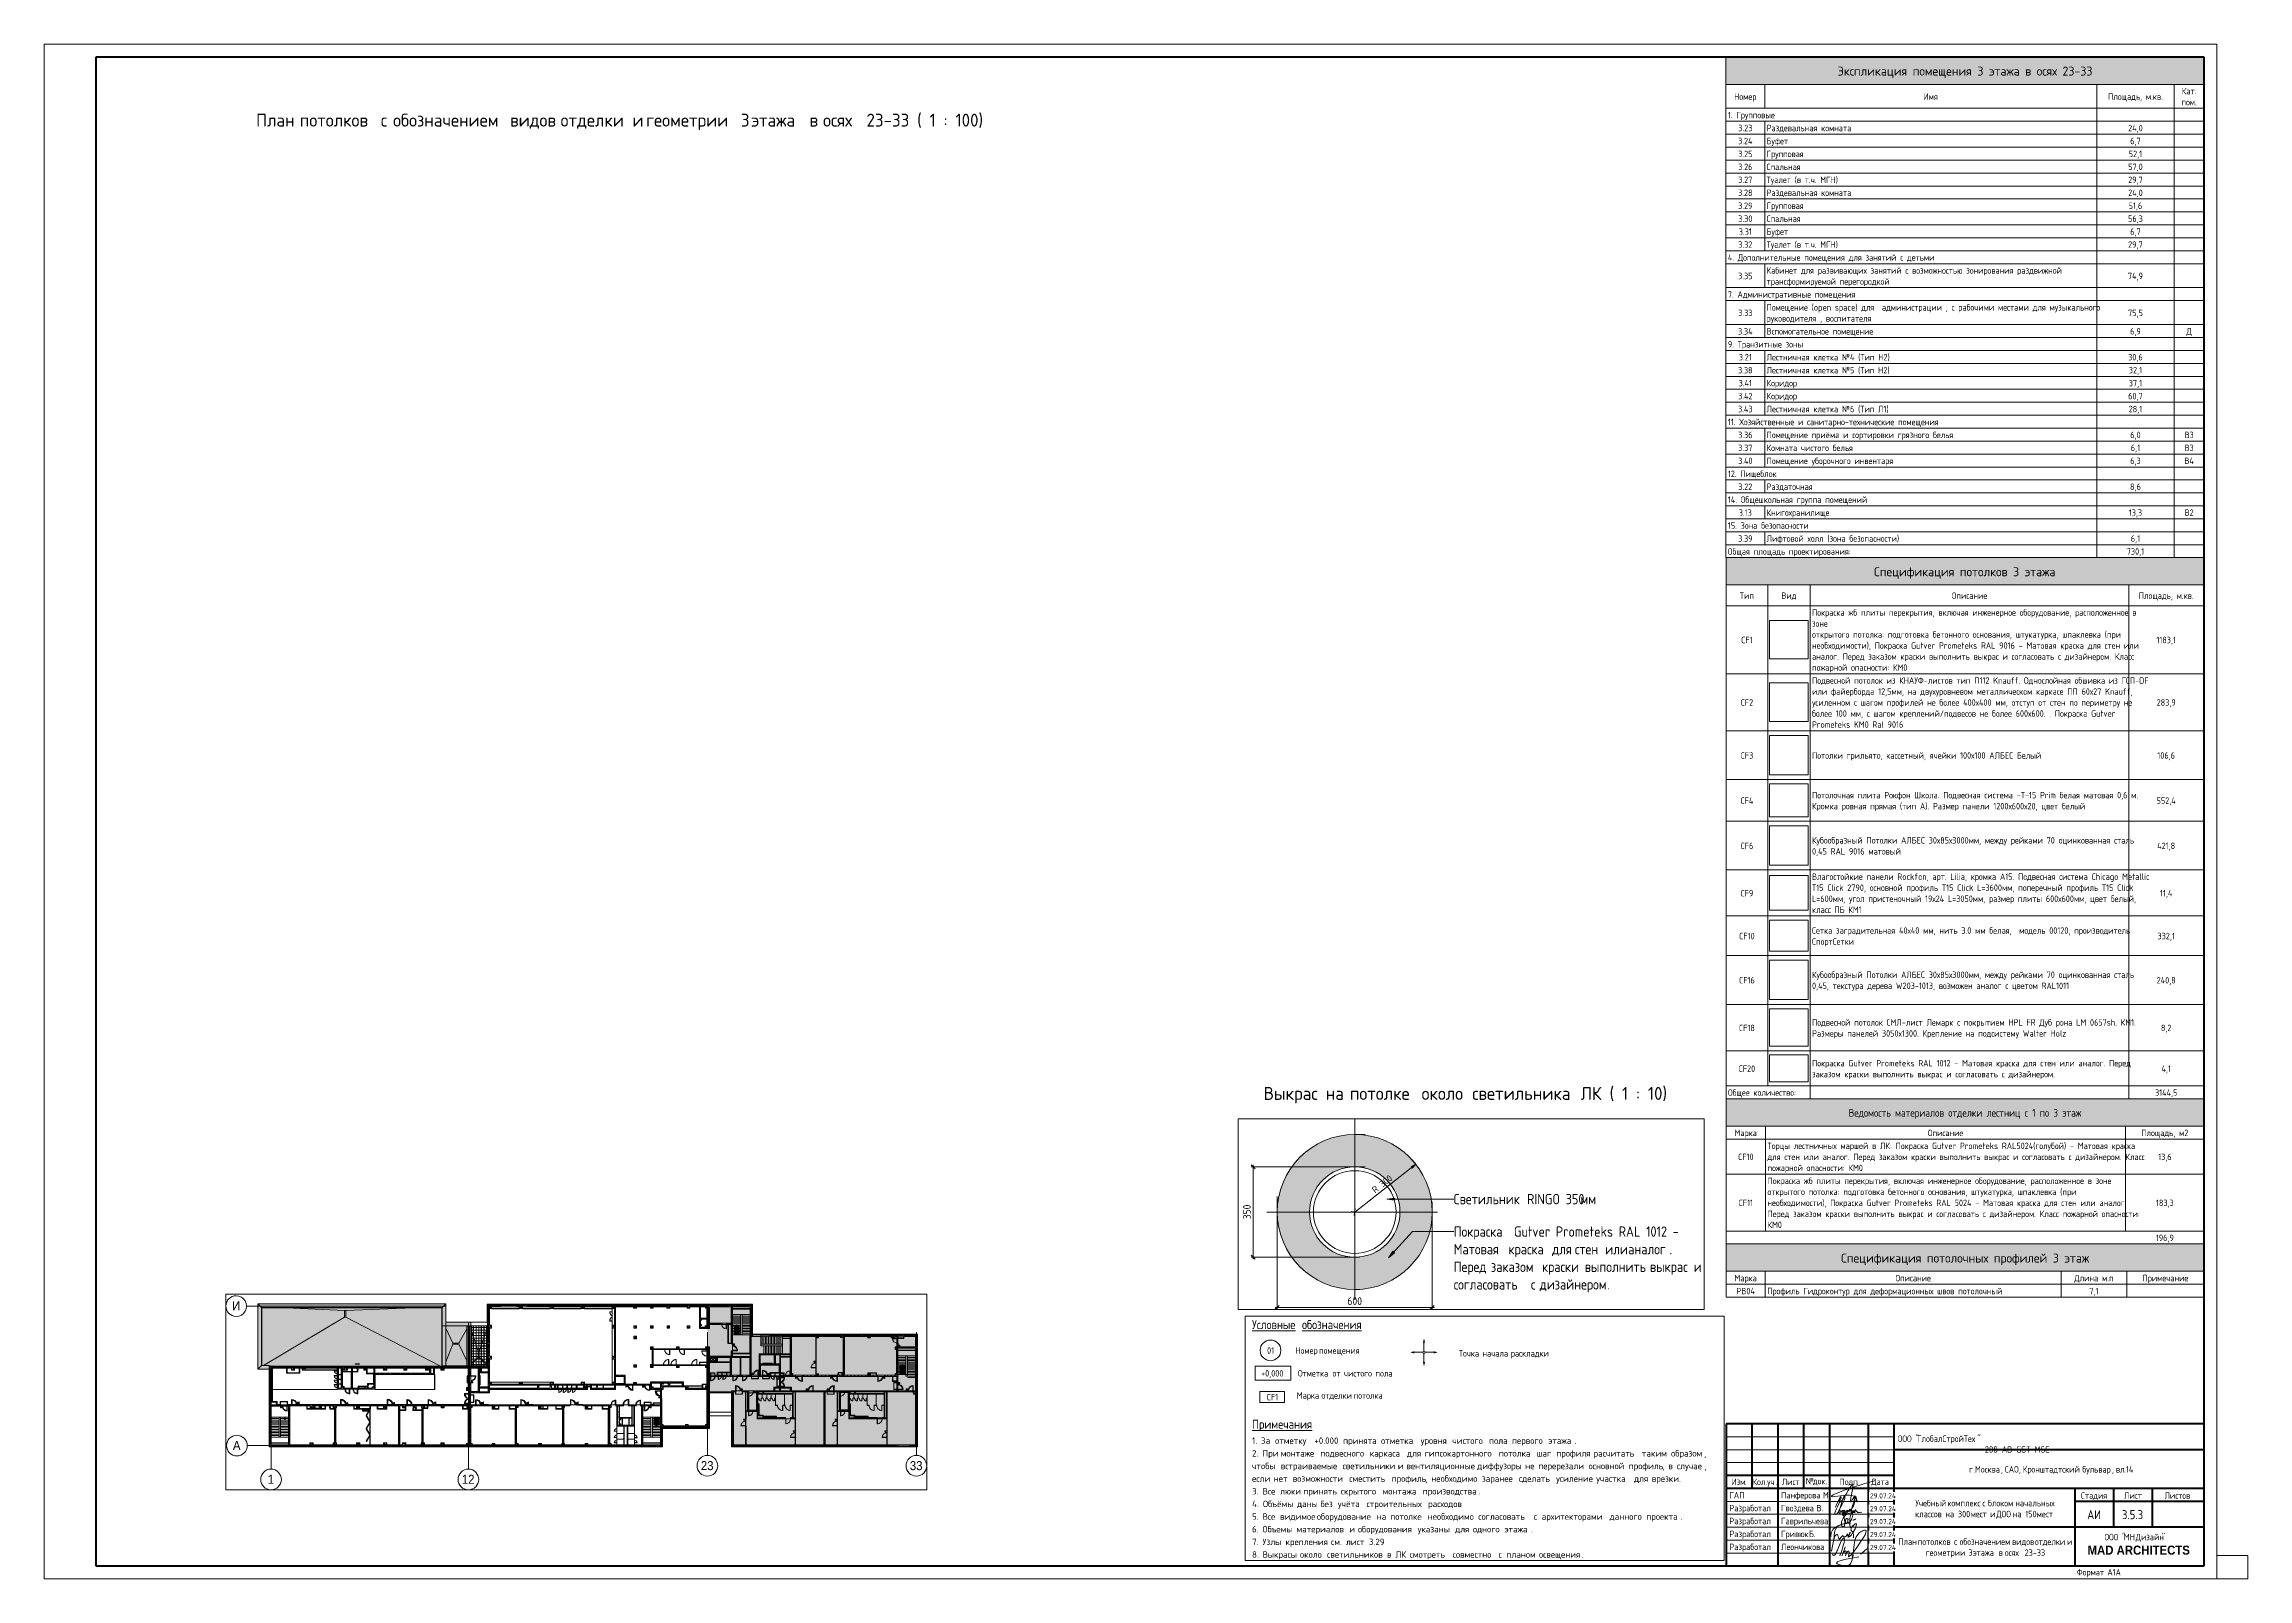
# Paper-space layout 'Layout1' of a CAD drawing. Header units: millimetres. Extents: x -841 to 12, y 0 to 594.
# The model-space entities are those that its viewports show. They can reach past a viewport. Long polylines and large blocks are cut down to what shows.
import ezdxf

# ---------------------------------------------------------------- set-up
doc = ezdxf.new("R2010")
doc.units = ezdxf.units.MM
for name, pattern in [('200_ШТРИХ__ш1_п0_6_', [160, 100, -60]), ('ADSK_Штрих_ш2 п1', [300, 200, -100]), ('Осевая', [3175, 635, -476.25, 1587.5, -476.25])]:
    doc.linetypes.add(name, pattern=pattern)
for name, color, linetype, lineweight in [('A-ANNO-DIMS', 7, 'Continuous', 9), ('A-ANNO-DIMS-10', 7, 'Continuous', 9), ('A-ANNO-NOTE', 7, 'Continuous', 9), ('A-DETL', 7, 'Continuous', 9), ('A-DETL-1', 7, 'ADSK_Штрих_ш2 п1', 9), ('A-DETL-3', 7, 'Continuous', 5), ('A-DETL-MBND', 7, '200_ШТРИХ__ш1_п0_6_', 9), ('A-DOOR', 7, 'Continuous', 5), ('A-GENM-1', 7, 'Continuous', 5), ('A-GLAZ-3', 7, 'Continuous', 5), ('A-GLAZ-CURT-2', 7, 'Continuous', 5), ('A-GLAZ-CWMG-2', 7, 'Continuous', 5), ('A-ROOF', 7, 'Continuous', 5), ('A-ROOF-PATT', 7, 'Continuous', 5), ('A-WALL', 7, 'Continuous', 9), ('A-WALL-4', 7, 'Continuous', 5), ('G-ANNO-LEGN', 7, 'Continuous', 9), ('G-ANNO-SCHD', 7, 'Continuous', 9), ('G-ANNO-TEXT', 7, 'Continuous', 9), ('G-ANNO-TTLB', 7, 'Continuous', 9), ('I-WALL-2', 7, 'Continuous', 5), ('S-COLS-1', 7, 'Continuous', 5), ('S-STRS', 7, 'Continuous', 5), ('Оси', 7, 'Continuous', 9), ('Оси-1', 7, 'Continuous', 20), ('Оси-2', 7, 'Осевая', 9)]:
    doc.layers.add(name, color=color, linetype=linetype, lineweight=lineweight)
for name, color, linetype, lineweight, true_color in [('A-DETL-2', 7, 'Continuous', 5, 0x737373), ('A-DETL-GENF-3', 7, 'Continuous', 5, 0xaaaaaa), ('A-DETL-GENF-4', 7, 'Continuous', 5, 0xe2e2e2), ('A-DETL-GENF-5', 7, 'Continuous', 5, 0xb7b7b7), ('A-DETL-GENF-6', 1, 'Continuous', 9, 0xff0000), ('A-DETL-GENF-7', 7, 'Continuous', 9, 0xf2dc97), ('A-DOOR-1', 7, 'Continuous', 5, 0xb7b7b7), ('A-DOOR-2', 7, 'Continuous', 5, 0xe2e2e2), ('A-DOOR-3', 7, 'Continuous', 5, 0xaaaaaa), ('A-DOOR-4', 7, 'Continuous', 5, 0x737373), ('A-DOOR-FRAM-1', 7, 'Continuous', 5, 0xe2e2e2), ('A-DOOR-FRAM-2', 7, 'Continuous', 5, 0xb7b7b7), ('A-DOOR-FRAM-3', 7, 'Continuous', 5, 0xaaaaaa), ('A-FLOR-2', 7, 'Continuous', 5, 0xb7b7b7), ('A-FLOR-3', 7, 'Continuous', 5, 0xaaaaaa), ('A-GENM-2', 7, 'Continuous', 5, 0x737373), ('A-GENM-3', 7, 'Continuous', 5, 0xe2ddcd), ('A-GLAZ-2', 7, 'Continuous', 5, 0x737373), ('A-GLAZ-CURT-3', 7, 'Continuous', 5, 0x737373), ('A-GLAZ-CWMG-3', 7, 'Continuous', 5, 0x737373), ('A-GLAZ-CWMG-4', 7, 'Continuous', 5, 0x383e42), ('A-WALL-5', 7, 'Continuous', 5, 0x737373), ('A-WALL-6', 7, 'Continuous', 9, 0x737373), ('I-WALL-1', 7, 'Continuous', 9, 0xe7e7e7), ('I-WALL-3', 7, 'Continuous', 5, 0x737373), ('I-WALL-4', 7, 'Continuous', 5, 0x787878), ('M-EQPM-1', 7, 'Continuous', 5, 0x737373), ('S-COLS-2', 7, 'Continuous', 5, 0x737373), ('S-STRS-1', 7, 'Continuous', 5, 0x737373)]:
    doc.layers.add(name, color=color, linetype=linetype, lineweight=lineweight, true_color=true_color)
doc.layers.add('A-DETL-GENF-2', color=7, linetype='Continuous', lineweight=9, true_color=0xc0c0c0, transparency=0.4)
doc.layers.add('G-ANNO-NPLT', color=7, linetype='Continuous', plot=False)
doc.styles.add('Arial_1', font='arial.ttf', dxfattribs={"width": 0.9, "height": 1750})
doc.styles.add('Arial_B', font='', dxfattribs={"width": 0.9, "height": 3.5})
doc.styles.add('GOST Common_3', font='GOST_Common.ttf', dxfattribs={"width": 0.9, "height": 3.5})
doc.styles.add('GOST Common_4', font='GOST_Common.ttf', dxfattribs={"width": 0.9, "height": 2.5})
doc.styles.add('GOST Common_5', font='GOST_Common.ttf', dxfattribs={"width": 0.9, "height": 40})
doc.styles.add('GOST Common_6', font='GOST_Common.ttf', dxfattribs={"height": 3.5})
doc.styles.add('GOST Common_7', font='GOST_Common.ttf', dxfattribs={"height": 5})
doc.styles.add('GOST Common_8', font='GOST_Common.ttf', dxfattribs={"width": 0.9, "height": 2})
doc.styles.add('GOST Common_9', font='GOST_Common.ttf', dxfattribs={"width": 0.9, "height": 3})
doc.styles.add('ISOCPEUR_3', font='isocpeur.ttf', dxfattribs={"width": 0.9, "height": 2.5})
doc.styles.add('ISOCPEUR_4', font='isocpeur.ttf', dxfattribs={"height": 2.5})
doc.styles.add('ISOCPEUR_5', font='isocpeur.ttf', dxfattribs={"width": 0.9, "height": 30})
doc.styles.add('ISOCPEUR_6', font='isocpeur.ttf', dxfattribs={"height": 25})
doc.styles.get('Arial_B').set_extended_font_data('Arial', bold=True)
doc.dimstyles.new('ISO-2_5_1_0K_БОЛЬШОЙ', dxfattribs={"dimscale": 304.8, "dimtxt": 24.899529, "dimasz": 0.065617, "dimexe": 0.07874, "dimexo": 0, "dimgap": 0, "dimtad": 1, "dimjust": 3, "dimdec": 0, "dimzin": 0, "dimdsep": 46, "dimtxsty": 'ISOCPEUR_6', "dimsah": 1, "dimcen": 0.09, "dimazin": 0, "dimtfac": 1, "dimtdec": 4, "dimtix": 1, "dimtmove": 0, "dimatfit": 2, "dimfxl": 1, "dimtvp": 1, "dimtolj": 1, "dimtzin": 0, "dimarcsym": 2})
doc.dimstyles.new('ISO-3_0', dxfattribs={"dimscale": 304.8, "dimtxt": 29.879435, "dimasz": 0.049213, "dimexe": 0.026247, "dimexo": 0, "dimgap": 0, "dimtad": 1, "dimdec": 0, "dimrnd": 10, "dimzin": 0, "dimdsep": 46, "dimtxsty": 'ISOCPEUR_5', "dimblk1": 'OBLIQUE', "dimblk2": 'OBLIQUE', "dimsah": 1, "dimcen": 0.09, "dimdle": 0.026247, "dimazin": 0, "dimtfac": 1, "dimtdec": 4, "dimtix": 1, "dimtmove": 0, "dimatfit": 3, "dimfxl": 1, "dimtvp": 1, "dimtolj": 1, "dimtzin": 0, "dimarcsym": 2})
picture_1 = doc.add_image_def('image1.png', size_in_pixel=(177, 123))
picture_2 = doc.add_image_def('image2.jpg', size_in_pixel=(98, 95))
picture_3 = doc.add_image_def('image3.jpg', size_in_pixel=(91, 93))
picture_4 = doc.add_image_def('image4.png', size_in_pixel=(315, 254))
picture_5 = doc.add_image_def('image5.png', size_in_pixel=(217, 195))
picture_6 = doc.add_image_def('image6.jpg', size_in_pixel=(101, 86))
picture_7 = doc.add_image_def('image7.jpg', size_in_pixel=(84, 86))
picture_8 = doc.add_image_def('image8.jpg', size_in_pixel=(90, 90))
picture_9 = doc.add_image_def('image9.jpg', size_in_pixel=(90, 90))
pattern_1 = [(45, (152605.2, 0), (-285.1231, 285.1231), []), (45, (152890.3, 0), (-285.1231, 285.1231), [504.031, -100.806, 16.764, -84.042])]
pattern_2 = [(45, (-84450, -22950), (-285.1231, 285.1231), []), (45, (-84164.88, -22950), (-285.1231, 285.1231), [504.031, -100.806, 16.764, -84.042])]
pattern_3 = [(135, (152605.18, 0), (-176.7767, -176.7767), [])]
pattern_4 = [(135, (152605.2, 0), (-353.5534, -353.5534), [])]
pattern_5 = [(45, (152605.2, 0), (-353.5534, 353.5534), []), (135, (152605.2, 0), (-353.5534, -353.5534), [])]
pattern_6 = [(45, (152605.18, 0), (-176.7767, 176.7767), [])]
pattern_7 = [(135, (1826.41, 164.685), (-14.14214, -14.14214), []), (225, (1826.41, 164.685), (14.14214, -14.14214), [])]
pattern_8 = [(45, (-296.384, 164.685), (-14.1421, 14.1421), []), (135, (-296.384, 164.685), (-14.1421, -14.1421), [])]
pattern_9 = [(135, (152605.2, 0), (-377.1708, -377.1708), [533.4, -88.9, 17.78, -88.9]), (135, (152605.2, 376.94), (-377.1708, -377.1708), []), (50, (152605.2, 0), (637.6445, -55.7866), [66.675, -733.425]), (355, (152605.2, 0), (-123.3494, 668.6992), [53.34, -586.74]), (100.451, (152658.3, -4.65), (514.299, 612.908), [56.665, -623.315]), (46.184, (152605.2, 177.8), (948.7764, -147.1497), [100.012, -1100.137]), (96.636, (152684.25, 165.5), (830.909, 865.997), [84.998, -934.973]), (351.184, (152605.2, 177.8), (830.918, 865.988), [80.01, -880.11]), (21, (152694.1, 133.35), (530.6506, -357.9283), [66.675, -733.425]), (326, (152694.1, 133.35), (216.308, 644.6585), [53.34, -586.74]), (71.451, (152738.3, 103.5), (746.9596, 286.7243), [56.665, -623.315]), (37.5, (152605.18, 0), (10.81053, 295.9426), [16.764, -562.864, 16.764, -578.866, -588.962]), (37.5, (152605.18, 0), (10.81053, 295.9426), [-1175.258, 16.764, -572.198]), (7.5, (152605.18, 0), (233.8692, 350.63175), [16.764, -322.834, 16.764, -549.529, -224.472]), (7.5, (152605.18, 0), (233.8692, 350.63175), [-905.891, 16.764, -207.708]), (327.5, (152406.94, 0), (474.5678, -20.0513), [16.764, -205.486, 16.764, -676.656, -920.115]), (327.5, (152406.94, 0), (474.5678, -20.0513), [-915.67, 16.764, -903.351]), (317.5, (152318.04, 0), (518.4522, 88.9934), [16.764, -272.161, 16.764, -443.738, -653.415]), (317.5, (152318.04, 0), (518.4522, 88.9934), [-749.427, 16.764, -636.651])]
pattern_10 = [(135, (1826.41, 174.685), (-14.14214, -14.14214), []), (225, (1826.41, 174.685), (14.14214, -14.14214), [])]
pattern_11 = [(45, (-296.384, 174.685), (-14.1421, 14.1421), []), (135, (-296.384, 174.685), (-14.1421, -14.1421), [])]
pattern_12 = [(135, (1751.41, 174.685), (-14.14214, -14.14214), []), (225, (1751.41, 174.685), (14.14214, -14.14214), [])]
pattern_13 = [(45, (-371.384, 174.685), (-14.1421, 14.1421), []), (135, (-371.384, 174.685), (-14.1421, -14.1421), [])]
pattern_14 = [(45, (152605.2, 0), (-427.6843, 427.6843), []), (45, (152890.3, 0), (-427.6843, 427.6843), [])]
pattern_15 = [(135, (1776.41, 174.685), (-14.14214, -14.14214), []), (225, (1776.41, 174.685), (14.14214, -14.14214), [])]
pattern_16 = [(45, (-346.384, 174.685), (-14.1421, 14.1421), []), (135, (-346.384, 174.685), (-14.1421, -14.1421), [])]
pattern_17 = [(135, (1576.41, 164.685), (-14.14214, -14.14214), []), (225, (1576.41, 164.685), (14.14214, -14.14214), [])]
pattern_18 = [(45, (-546.384, 164.685), (-14.1421, 14.1421), []), (135, (-546.384, 164.685), (-14.1421, -14.1421), [])]
pattern_19 = [(135, (1951.41, 164.685), (-14.14214, -14.14214), []), (225, (1951.41, 164.685), (14.14214, -14.14214), [])]
pattern_20 = [(45, (-171.384, 164.685), (-14.1421, 14.1421), []), (135, (-171.384, 164.685), (-14.1421, -14.1421), [])]
pattern_21 = [(45, (-84450, -18850), (-285.1231, 285.1231), []), (45, (-84164.88, -18850), (-285.1231, 285.1231), [504.031, -100.806, 16.764, -84.042])]
pattern_22 = [(45, (152605.2, 0), (-530.33, 530.33), []), (135, (152605.2, 0), (-530.33, -530.33), [])]

psp = doc.layouts.get("Layout1")

# ---------------------------------------------------------------- texts
at = {"layer": 'G-ANNO-SCHD', "line_spacing_factor": 1.022761}
for s, insert, char_height, width, attachment_point, style in [('Экспликация помещения 3 этажа в осях 23-33', (-97.5, 585.3), 3.5, 119.6956, 2, 'GOST Common_6'), ('Номер', (-182.54, 574.92), 2.5, 9.896, 2, 'GOST Common_4'), ('Имя', (-110.79, 574.92), 2.5, 6.1548, 2, 'GOST Common_4'), ('Площадь, м.кв.', (-31.54, 574.92), 2.5, 23.8349, 2, 'GOST Common_4'), ('Кат.\\Pпом.', (-10.75, 577.05), 2.5, 7.5125, 2, 'GOST Common_4'), ('1. Групповые', (-189.29, 567.77), 2.5, 20.2144, 1, 'GOST Common_4'), ('3.24', (-182.54, 557.75), 2.5, 6.6979, 2, 'GOST Common_4'), ('3.23', (-182.54, 562.76), 2.5, 6.4264, 2, 'GOST Common_4'), ('Раздевальная комната', (-174.29, 562.76), 2.5, 38.7996, 1, 'GOST Common_4'), ('Буфет', (-174.29, 557.75), 2.5, 10.7106, 1, 'GOST Common_4'), ('24,0', (-31.54, 562.76), 2.5, 6.8186, 2, 'GOST Common_4'), ('6,7', (-31.54, 557.75), 2.5, 4.6765, 2, 'GOST Common_4'), ('3.25', (-182.54, 552.74), 2.5, 6.4264, 2, 'GOST Common_4'), ('3.26', (-182.54, 547.73), 2.5, 6.4264, 2, 'GOST Common_4'), ('Спальная', (-174.29, 547.73), 2.5, 15.5078, 1, 'GOST Common_4'), ('Групповая', (-174.29, 552.74), 2.5, 17.1068, 1, 'GOST Common_4'), ('57,0', (-31.54, 547.73), 2.5, 6.5471, 2, 'GOST Common_4'), ('52,1', (-31.54, 552.74), 2.5, 6.0341, 2, 'GOST Common_4'), ('3.28', (-182.54, 537.71), 2.5, 6.4264, 2, 'GOST Common_4'), ('3.27', (-182.54, 542.72), 2.5, 6.4264, 2, 'GOST Common_4'), ('Туалет (в т.ч. МГН)', (-174.29, 542.72), 2.5, 31.4983, 1, 'GOST Common_4'), ('Раздевальная комната', (-174.29, 537.71), 2.5, 38.7996, 1, 'GOST Common_4'), ('29,7', (-31.54, 542.72), 2.5, 6.5471, 2, 'GOST Common_4'), ('24,0', (-31.54, 537.71), 2.5, 6.8186, 2, 'GOST Common_4'), ('3.29', (-182.54, 532.69), 2.5, 6.4264, 2, 'GOST Common_4'), ('Групповая', (-174.29, 532.69), 2.5, 17.1068, 1, 'GOST Common_4'), ('51,6', (-31.54, 532.69), 2.5, 6.0341, 2, 'GOST Common_4'), ('3.30', (-182.54, 527.68), 2.5, 6.4264, 2, 'GOST Common_4'), ('3.31', (-182.54, 522.67), 2.5, 5.9135, 2, 'GOST Common_4'), ('Спальная', (-174.29, 527.68), 2.5, 15.5078, 1, 'GOST Common_4'), ('Буфет', (-174.29, 522.67), 2.5, 10.7106, 1, 'GOST Common_4'), ('56,3', (-31.54, 527.68), 2.5, 6.5471, 2, 'GOST Common_4'), ('6,7', (-31.54, 522.67), 2.5, 4.6765, 2, 'GOST Common_4'), ('4. Дополнительные помещения для занятий с детьми', (-189.29, 512.65), 2.5, 87.103, 1, 'GOST Common_4'), ('3.32', (-182.54, 517.66), 2.5, 6.4264, 2, 'GOST Common_4'), ('Туалет (в т.ч. МГН)', (-174.29, 517.66), 2.5, 31.4983, 1, 'GOST Common_4'), ('29,7', (-31.54, 517.66), 2.5, 6.5471, 2, 'GOST Common_4'), ('3.35', (-182.54, 505.51), 2.5, 6.4264, 2, 'GOST Common_4'), ('Кабинет для развивающих занятий с возможностью зонирования раздвижной\\Pтрансформируемой перегородкой', (-174.29, 507.64), 2.5, 127.9843, 1, 'GOST Common_4'), ('74,9', (-31.54, 505.51), 2.5, 6.8186, 2, 'GOST Common_4'), ('7. Административные помещения', (-189.29, 498.36), 2.5, 54.6091, 1, 'GOST Common_4'), ('3.33', (-182.54, 491.22), 2.5, 6.4264, 2, 'GOST Common_4'), ('Помещение (open space) для  администрации , с рабочими местами для музыкального\\Pруководителя , воспитателя', (-174.29, 493.35), 2.5, 139.6001, 1, 'GOST Common_4'), ('75,5', (-31.54, 491.22), 2.5, 6.5471, 2, 'GOST Common_4'), ('9. Транзитные зоны', (-189.29, 479.07), 2.5, 32.1318, 1, 'GOST Common_4'), ('3.34', (-182.54, 484.08), 2.5, 6.6979, 2, 'GOST Common_4'), ('Вспомогательное помещение', (-174.29, 484.08), 2.5, 48.0318, 1, 'GOST Common_4'), ('6,9', (-31.54, 484.08), 2.5, 4.6765, 2, 'GOST Common_4'), ('\\fGOST Common|b0|i0|c204|p34|;\\W.9;Д', (-10.75, 484.08), 2.5, 2.4137, 2, 'GOST Common_4'), ('3.21', (-182.54, 474.06), 2.5, 5.9135, 2, 'GOST Common_4'), ('Лестничная клетка №4 (Тип Н2)', (-174.29, 474.06), 2.5, 52.7686, 1, 'GOST Common_4'), ('Лестничная клетка №5 (Тип Н2)', (-174.29, 469.04), 2.5, 52.4971, 1, 'GOST Common_4'), ('30,6', (-31.54, 474.06), 2.5, 6.5471, 2, 'GOST Common_4'), ('3.38', (-182.54, 469.04), 2.5, 6.4264, 2, 'GOST Common_4'), ('3.41', (-182.54, 464.03), 2.5, 6.185, 2, 'GOST Common_4'), ('Коридор', (-174.29, 464.03), 2.5, 13.3656, 1, 'GOST Common_4'), ('37,1', (-31.54, 464.03), 2.5, 6.0341, 2, 'GOST Common_4'), ('32,1', (-31.54, 469.04), 2.5, 6.0341, 2, 'GOST Common_4'), ('3.43', (-182.54, 454.01), 2.5, 6.6979, 2, 'GOST Common_4'), ('3.42', (-182.54, 459.02), 2.5, 6.6979, 2, 'GOST Common_4'), ('Лестничная клетка №6 (Тип Л1)', (-174.29, 454.01), 2.5, 51.9842, 1, 'GOST Common_4'), ('Коридор', (-174.29, 459.02), 2.5, 13.3656, 1, 'GOST Common_4'), ('60,7', (-31.54, 459.02), 2.5, 6.5471, 2, 'GOST Common_4'), ('28,1', (-31.54, 454.01), 2.5, 6.0341, 2, 'GOST Common_4'), ('11. Хозяйственные и санитарно-технические помещения', (-189.29, 449), 2.5, 92.8052, 1, 'GOST Common_4'), ('3.36', (-182.54, 443.99), 2.5, 6.4264, 2, 'GOST Common_4'), ('Помещение приёма и сортировки грязного белья', (-174.29, 443.99), 2.5, 79.7111, 1, 'GOST Common_4'), ('6,0', (-31.54, 443.99), 2.5, 4.6765, 2, 'GOST Common_4'), ('В3', (-10.75, 443.99), 2.5, 4.0127, 2, 'GOST Common_4'), ('3.37', (-182.54, 438.98), 2.5, 6.4264, 2, 'GOST Common_4'), ('Комната чистого белья', (-174.29, 438.98), 2.5, 39.3427, 1, 'GOST Common_4'), ('6,1', (-31.54, 438.98), 2.5, 4.1636, 2, 'GOST Common_4'), ('В3', (-10.75, 438.98), 2.5, 4.0127, 2, 'GOST Common_4'), ('12. Пищеблок', (-189.29, 428.95), 2.5, 21.029, 1, 'GOST Common_4'), ('3.40', (-182.54, 433.96), 2.5, 6.6979, 2, 'GOST Common_4'), ('Помещение уборочного инвентаря', (-174.29, 433.96), 2.5, 56.4193, 1, 'GOST Common_4'), ('6,3', (-31.54, 433.96), 2.5, 4.6765, 2, 'GOST Common_4'), ('В4', (-10.75, 433.96), 2.5, 4.2842, 2, 'GOST Common_4'), ('14. Общешкольная группа помещений', (-189.29, 418.93), 2.5, 60.8846, 1, 'GOST Common_4'), ('3.22', (-182.54, 423.94), 2.5, 6.4264, 2, 'GOST Common_4'), ('Раздаточная', (-174.29, 423.94), 2.5, 22.085, 1, 'GOST Common_4'), ('8,6', (-31.54, 423.94), 2.5, 4.6765, 2, 'GOST Common_4'), ('3.13', (-182.54, 413.92), 2.5, 5.9135, 2, 'GOST Common_4'), ('Книгохранилище', (-174.29, 413.92), 2.5, 27.5459, 1, 'GOST Common_4'), ('13,3', (-31.54, 413.92), 2.5, 6.0341, 2, 'GOST Common_4'), ('В2', (-10.75, 413.92), 2.5, 4.0127, 2, 'GOST Common_4'), ('15. Зона безопасности', (-189.29, 408.91), 2.5, 36.4764, 1, 'GOST Common_4'), ('3.39', (-182.54, 403.89), 2.5, 6.4264, 2, 'GOST Common_4'), ('Лифтовой холл (зона безопасности)', (-174.29, 403.89), 2.5, 59.0743, 1, 'GOST Common_4'), ('6,1', (-31.54, 403.89), 2.5, 4.1636, 2, 'GOST Common_4'), ('Общая площадь проектирования:', (-189.29, 398.88), 2.5, 54.5789, 1, 'GOST Common_4'), ('730,1', (-31.54, 398.88), 2.5, 7.9047, 2, 'GOST Common_4'), ('Спецификация потолков 3 этажа', (-97.61, 391.54), 3.5, 86.6674, 2, 'GOST Common_6'), ('Тип', (-181.93, 381.78), 2.5, 5.8833, 2, 'GOST Common_4'), ('Вид', (-165.66, 381.78), 2.5, 5.8833, 2, 'GOST Common_4'), ('Описание', (-95.76, 381.78), 2.5, 15.2664, 2, 'GOST Common_4'), ('Площадь, м.кв.', (-19.64, 381.78), 2.5, 23.8349, 2, 'GOST Common_4'), ('Покраска жб плиты перекрытия, включая инженерное оборудование, расположенное в\\Pзоне\\Pоткрытого потолка: подготовка бетонного основания, штукатурка, шпаклевка (при\\Pнеобходимости), Покраска Gutver Prometeks RAL 9016 - Матовая краска для стен или\\Pаналог. Перед заказом краски выполнить выкрас и согласовать с дизайнером. Класс\\Pпожарной опасности: КМ0', (-156.71, 375.27), 2.5, 141.4405, 1, 'GOST Common_4'), ('CF1', (-181.93, 364.62), 2.5, 5.0989, 2, 'GOST Common_4'), ('1183,1', (-19.64, 364.62), 2.5, 8.7495, 2, 'GOST Common_4'), ('Подвесной потолок из КНАУФ-листов тип П112 Knauff. Однослойная обшивка из ГСП-DF\\Pили файерборда 12,5мм, на двухуровневом металлическом каркасе ПП 60х27 Knauff,\\Pусиленном с шагом профилей не более 400х400 мм, отступ от стен по периметру не\\Pболее 100 мм, с шагом креплений/подвесов не более 600х600. . Покраска Gutver\\PPrometeks KM0 Ral 9016', (-156.71, 348.95), 2.5, 143.2809, 1, 'GOST Common_4'), ('CF2', (-181.93, 340.43), 2.5, 5.6118, 2, 'GOST Common_4'), ('283,9', (-19.64, 340.43), 2.5, 8.4176, 2, 'GOST Common_4'), ('CF3', (-181.93, 319.94), 2.5, 5.6118, 2, 'GOST Common_4'), ('Потолки грильято, кассетный, ячейки 100х100 АЛБЕС Белый', (-156.71, 319.94), 2.5, 97.9644, 1, 'GOST Common_4'), ('106,6', (-19.64, 319.94), 2.5, 7.9047, 2, 'GOST Common_4'), ('CF4', (-181.93, 302.45), 2.5, 5.8833, 2, 'GOST Common_4'), ('Потолочная плита Рокфон Школа. Подвесная система -Т-15 Prim белая матовая 0,6 м.\\PКромка ровная прямая (тип А). Размер панели 1200х600х20, цвет белый', (-156.71, 304.58), 2.5, 142.1947, 1, 'GOST Common_4'), ('552,4', (-19.64, 302.45), 2.5, 8.6892, 2, 'GOST Common_4'), ('CF6', (-181.93, 284.96), 2.5, 5.6118, 2, 'GOST Common_4'), ('Кубообразный Потолки АЛБЕС 30х85х3000мм, между рейками 70 оцинкованная сталь\\P0,45 RAL 9016 матовый', (-156.71, 287.09), 2.5, 139.6302, 1, 'GOST Common_4'), ('421,8', (-19.64, 284.96), 2.5, 8.1763, 2, 'GOST Common_4'), ('Влагостойкие панели Rockfon, арт. Lilia, кромка А15. Подвесная система Chicago Metallic\\PТ15 Click 2790, основной профиль Т15 Click L=3600мм, поперечный профиль Т15 Click\\PL=600мм, угол пристеночный 19х24 L=3050мм, размер плиты 600х600мм, цвет белый,\\Pкласс ПБ КМ1', (-156.71, 273.02), 2.5, 145.8454, 1, 'GOST Common_4'), ('CF9', (-181.93, 266.62), 2.5, 5.6118, 2, 'GOST Common_4'), ('11,4', (-19.64, 266.62), 2.5, 5.7928, 2, 'GOST Common_4'), ('CF10', (-181.93, 250.05), 2.5, 6.9694, 2, 'GOST Common_4'), ('Сетка заградительная 40х40 мм, нить 3.0 мм белая,  модель 00120, производитель\\PСпортСетки', (-156.71, 252.18), 2.5, 136.4321, 1, 'GOST Common_4'), ('332,1', (-19.64, 250.05), 2.5, 7.9047, 2, 'GOST Common_4'), ('CF16', (-181.93, 232.94), 2.5, 6.9694, 2, 'GOST Common_4'), ('Кубообразный Потолки АЛБЕС 30х85х3000мм, между рейками 70 оцинкованная сталь\\P0,45, текстура дерева W203-1013, возможен аналог с цветом RAL1011', (-156.71, 235.07), 2.5, 139.6302, 1, 'GOST Common_4'), ('240,8', (-19.64, 232.94), 2.5, 8.6892, 2, 'GOST Common_4'), ('CF18', (-181.93, 214.49), 2.5, 6.9694, 2, 'GOST Common_4'), ('Подвесной потолок СМЛ-лист Лемарк с покрытием HPL FR Дуб рона LM 0657sh. КМ1.\\PРазмеры панелей 3050х1300. Крепление на подсистему Walter Holz', (-156.71, 216.62), 2.5, 136.5226, 1, 'GOST Common_4'), ('8,2', (-19.64, 214.49), 2.5, 4.6765, 2, 'GOST Common_4'), ('CF20', (-181.93, 198.72), 2.5, 7.4823, 2, 'GOST Common_4'), ('Покраска Gutver Prometeks RAL 1012 - Матовая краска для стен или аналог. Перед\\Pзаказом краски выполнить выкрас и согласовать с дизайнером.', (-156.71, 200.85), 2.5, 137.1562, 1, 'GOST Common_4'), ('4,1', (-19.64, 198.72), 2.5, 4.4351, 2, 'GOST Common_4'), ('Общее количество:', (-189.25, 189.46), 2.5, 31.1966, 1, 'GOST Common_4'), ('3144,5', (-19.64, 189.46), 2.5, 10.3184, 2, 'GOST Common_4'), ('Ведомость материалов отделки лестниц с 1 по 3 этаж', (-97.5, 181.89), 3, 107.9577, 2, 'GOST Common_9'), ('Марка', (-182.35, 173.86), 2.5, 10.4391, 2, 'GOST Common_4'), ('Описание', (-105.01, 173.86), 2.5, 15.2664, 2, 'GOST Common_4'), ('Площадь, м2', (-20.16, 173.86), 2.5, 20.3351, 2, 'GOST Common_4'), ('CF10', (-182.35, 164.59), 2.5, 6.9694, 2, 'GOST Common_4'), ('Торцы лестничных маршей в ЛК: Покраска Gutver Prometeks RAL5024(голубой) - Матовая краска\\Pдля стен или аналог. Перед заказом краски выполнить выкрас и согласовать с дизайнером. Класс\\Pпожарной опасности: КМ0', (-173.95, 168.85), 2.5, 161.504, 1, 'GOST Common_4'), ('13,6', (-20.16, 164.59), 2.5, 6.0341, 2, 'GOST Common_4'), ('Покраска жб плиты перекрытия, включая инженерное оборудование, расположенное в зоне\\Pоткрытого потолка: подготовка бетонного основания, штукатурка, шпаклевка (при\\Pнеобходимости), Покраска Gutver Prometeks RAL 5024 - Матовая краска для стен или аналог.\\PПеред заказом краски выполнить выкрас и согласовать с дизайнером. Класс пожарной опасности:\\PКМ0', (-173.95, 155.32), 2.5, 161.8057, 1, 'GOST Common_4'), ('CF11', (-182.35, 146.8), 2.5, 6.4565, 2, 'GOST Common_4'), ('183,3', (-20.16, 146.8), 2.5, 7.9047, 2, 'GOST Common_4'), ('196,9', (-20.16, 133.26), 2.5, 7.9047, 2, 'GOST Common_4'), ('Спецификация потолочных профилей 3 этаж', (-97.47, 125.92), 3.5, 115.5565, 2, 'GOST Common_6'), ('Марка', (-182.39, 117.67), 2.5, 10.4391, 2, 'GOST Common_4'), ('PB04', (-182.39, 112.65), 2.5, 8.297, 2, 'GOST Common_4'), ('Профиль Гидроконтур для деформационных швов потолочный', (-174.07, 112.65), 2.5, 100.6798, 1, 'GOST Common_4'), ('Описание', (-117.56, 117.67), 2.5, 15.2664, 2, 'GOST Common_4'), ('Длина м.п', (-47.61, 117.67), 2.5, 15.9302, 2, 'GOST Common_4'), ('7,1', (-47.61, 112.65), 2.5, 4.1636, 2, 'GOST Common_4'), ('Примечание', (-19.95, 117.67), 2.5, 19.5205, 2, 'GOST Common_4')]:
    psp.add_mtext(s, dxfattribs=dict(at, insert=insert, char_height=char_height, width=width, attachment_point=attachment_point, style=style))
at = {"layer": 'G-ANNO-TTLB', "attachment_point": 1}
for s, insert, char_height, width, style in [('План', (-758.95, 567.06), 5, 18.4388, 'GOST Common_7'), ('\\fGOST Common|b0|i0|c204|p34|; ', (-743.74, 567.06), 5, 2.0844, 'GOST Common_7'), ('потолков', (-742.02, 567.06), 5, 35.9156, 'GOST Common_7'), ('\\fGOST Common|b0|i0|c204|p34|; ', (-712.38, 567.06), 5, 2.0844, 'GOST Common_7'), ('\\fGOST Common|b0|i0|c204|p34|;с', (-710.66, 567.06), 5, 3.6878, 'GOST Common_7'), ('\\fGOST Common|b0|i0|c204|p34|; ', (-707.62, 567.06), 5, 2.0844, 'GOST Common_7'), ('обозначением', (-705.9, 567.06), 5, 52.751, 'GOST Common_7'), ('\\fGOST Common|b0|i0|c204|p34|; ', (-662.38, 567.06), 5, 2.0844, 'GOST Common_7'), ('видов', (-660.66, 567.06), 5, 21.6456, 'GOST Common_7'), ('\\fGOST Common|b0|i0|c204|p34|; ', (-642.8, 567.06), 5, 2.0844, 'GOST Common_7'), ('отделки', (-641.08, 567.06), 5, 31.5865, 'GOST Common_7'), ('\\fGOST Common|b0|i0|c204|p34|; ', (-615.02, 567.06), 5, 2.0844, 'GOST Common_7'), ('\\fGOST Common|b0|i0|c204|p34|;и', (-613.3, 567.06), 5, 4.3291, 'GOST Common_7'), ('\\fGOST Common|b0|i0|c204|p34|; ', (-609.73, 567.06), 5, 2.0844, 'GOST Common_7'), ('геометрии', (-608.01, 567.06), 5, 40.8059, 'GOST Common_7'), (' 3 ', (-574.34, 567.06), 5, 8.4979, 'GOST Common_7'), ('этажа', (-567.33, 567.06), 5, 25.2532, 'GOST Common_7'), ('\\fGOST Common|b0|i0|c204|p34|; ', (-546.49, 567.06), 5, 2.0844, 'GOST Common_7'), ('\\fGOST Common|b0|i0|c204|p34|;в', (-544.77, 567.06), 5, 4.3291, 'GOST Common_7'), ('\\fGOST Common|b0|i0|c204|p34|; ', (-541.2, 567.06), 5, 2.0844, 'GOST Common_7'), ('осях', (-539.48, 567.06), 5, 16.6751, 'GOST Common_7'), (' 23-33 ( 1 : 100)', (-525.72, 567.06), 5, 53.7932, 'GOST Common_7'), ('Выкрас', (-369.01, 190.39), 5, 27.097, 'GOST Common_7'), ('\\fGOST Common|b0|i0|c204|p34|; ', (-346.65, 190.39), 5, 2.0844, 'GOST Common_7'), ('на', (-344.93, 190.39), 5, 9.2194, 'GOST Common_7'), ('\\fGOST Common|b0|i0|c204|p34|; ', (-337.33, 190.39), 5, 2.0844, 'GOST Common_7'), ('потолке', (-335.61, 190.39), 5, 31.5865, 'GOST Common_7'), ('\\fGOST Common|b0|i0|c204|p34|; ', (-309.55, 190.39), 5, 2.0844, 'GOST Common_7'), ('около', (-307.83, 190.39), 5, 21.6456, 'GOST Common_7'), ('\\fGOST Common|b0|i0|c204|p34|; ', (-289.97, 190.39), 5, 2.0844, 'GOST Common_7'), ('светильника', (-288.25, 190.39), 5, 48.8228, 'GOST Common_7'), ('\\fGOST Common|b0|i0|c204|p34|; ', (-247.96, 190.39), 5, 2.0844, 'GOST Common_7'), ('ЛК', (-246.24, 190.39), 5, 9.8608, 'GOST Common_7'), (' ( 1 : 10)', (-238.11, 190.39), 5, 25.7342, 'GOST Common_7'), ('ООО', (-123.53, 55.52), 2.5, 6.4937, 'GOST Common_4'), (' "', (-118.17, 55.52), 2.5, 2.5975, 'GOST Common_4'), ('ГлобалСтройТех', (-116.03, 55.52), 2.5, 28.2114, 'GOST Common_4'), ('"                                                                               288-AB-GST-MSC', (-92.75, 55.52), 2.5, 105.1974, 'GOST Common_4'), ('\\fGOST Common|b0|i0|c204|p34|;\\W.9;г', (-95.9, 43.66), 2.5, 1.9481, 'GOST Common_4'), ('Москва', (-93.64, 43.66), 2.5, 12.1215, 'GOST Common_4'), ('САО', (-82.09, 43.66), 2.5, 6.5658, 'GOST Common_4'), ('Кронштадтский', (-75.12, 43.66), 2.5, 26.9848, 'GOST Common_4'), ('\\fGOST Common|b0|i0|c204|p34|;\\W.9; ', (-52.86, 43.66), 2.5, 0.938, 'GOST Common_4'), ('бульвар', (-52.08, 43.66), 2.5, 13.8532, 'GOST Common_4'), ('вл', (-39.11, 43.66), 2.5, 3.8962, 'GOST Common_4'), ('.14', (-35.89, 43.66), 2.5, 4.3291, 'GOST Common_4'), ('\\fGOST Common|b0|i0|c204|p34|;\\W.9;.', (-94.29, 43.66), 2.5, 0.7937, 'GOST Common_4'), (', ', (-83.64, 43.66), 2.5, 1.8759, 'GOST Common_4'), (', ', (-76.67, 43.66), 2.5, 1.8759, 'GOST Common_4'), (', ', (-40.65, 43.66), 2.5, 1.8759, 'GOST Common_4'), ('Учебный', (-116.7, 30.59), 2.5, 14.0696, 'GOST Common_4'), ('классов', (-116.82, 26.36), 2.5, 13.2759, 'GOST Common_4'), ('\\fGOST Common|b0|i0|c204|p34|;\\W.9; ', (-105.87, 26.36), 2.5, 0.938, 'GOST Common_4'), ('\\fGOST Common|b0|i0|c204|p34|;\\W.9; ', (-105.1, 30.59), 2.5, 0.938, 'GOST Common_4'), ('на', (-105.1, 26.36), 2.5, 4.1127, 'GOST Common_4'), ('комплекс', (-104.32, 30.59), 2.5, 15.5127, 'GOST Common_4'), (' 300 ', (-101.7, 26.36), 2.5, 7.7203, 'GOST Common_4'), ('мест', (-95.33, 26.36), 2.5, 8.2253, 'GOST Common_4'), ('\\fGOST Common|b0|i0|c204|p34|;\\W.9; ', (-91.52, 30.59), 2.5, 0.938, 'GOST Common_4'), ('\\fGOST Common|b0|i0|c204|p34|;\\W.9;с', (-90.75, 30.59), 2.5, 1.6595, 'GOST Common_4'), ('\\fGOST Common|b0|i0|c204|p34|;\\W.9; ', (-89.38, 30.59), 2.5, 0.938, 'GOST Common_4'), ('\\fGOST Common|b0|i0|c204|p34|;\\W.9; ', (-88.55, 26.36), 2.5, 0.938, 'GOST Common_4'), ('блоком', (-88.61, 30.59), 2.5, 11.9051, 'GOST Common_4'), ('\\fGOST Common|b0|i0|c204|p34|;\\W.9;и', (-87.77, 26.36), 2.5, 1.9481, 'GOST Common_4'), ('\\fGOST Common|b0|i0|c204|p34|;\\W.9; ', (-86.17, 26.36), 2.5, 0.938, 'GOST Common_4'), ('ДОО', (-85.39, 26.36), 2.5, 6.7823, 'GOST Common_4'), ('\\fGOST Common|b0|i0|c204|p34|;\\W.9; ', (-79.8, 26.36), 2.5, 0.938, 'GOST Common_4'), ('на', (-79.02, 26.36), 2.5, 4.1127, 'GOST Common_4'), ('\\fGOST Common|b0|i0|c204|p34|;\\W.9; ', (-78.78, 30.59), 2.5, 0.938, 'GOST Common_4'), ('начальных', (-78.01, 30.59), 2.5, 18.1823, 'GOST Common_4'), (' 150 ', (-75.63, 26.36), 2.5, 7.143, 'GOST Common_4'), ('мест', (-69.73, 26.36), 2.5, 8.2253, 'GOST Common_4'), ('АИ', (-50.19, 26.62), 3.5, 6.5658, 'GOST Common_3'), ('3.5.3', (-36.77, 26.62), 3.5, 10.3899, 'GOST Common_3'), ('План', (-123.34, 15.66), 2.5, 8.2253, 'GOST Common_4'), ('\\fGOST Common|b0|i0|c204|p34|;\\W.9; ', (-116.56, 15.66), 2.5, 0.938, 'GOST Common_4'), ('потолков', (-115.78, 15.66), 2.5, 16.0899, 'GOST Common_4'), ('геометрии', (-112.69, 11.42), 2.5, 18.2544, 'GOST Common_4'), ('\\fGOST Common|b0|i0|c204|p34|;\\W.9; ', (-102.51, 15.66), 2.5, 0.938, 'GOST Common_4'), ('\\fGOST Common|b0|i0|c204|p34|;\\W.9;с', (-101.73, 15.66), 2.5, 1.6595, 'GOST Common_4'), ('\\fGOST Common|b0|i0|c204|p34|;\\W.9; ', (-100.37, 15.66), 2.5, 0.938, 'GOST Common_4'), ('обозначением', (-99.59, 15.66), 2.5, 23.6658, 'GOST Common_4'), (' 3 ', (-97.63, 11.42), 2.5, 3.824, 'GOST Common_4'), ('этажа', (-94.47, 11.42), 2.5, 11.1835, 'GOST Common_4'), ('\\fGOST Common|b0|i0|c204|p34|;\\W.9; ', (-85.24, 11.42), 2.5, 0.938, 'GOST Common_4'), ('\\fGOST Common|b0|i0|c204|p34|;\\W.9;в', (-84.47, 11.42), 2.5, 1.9481, 'GOST Common_4'), ('\\fGOST Common|b0|i0|c204|p34|;\\W.9; ', (-82.86, 11.42), 2.5, 0.938, 'GOST Common_4'), ('осях', (-82.09, 11.42), 2.5, 7.5038, 'GOST Common_4'), ('\\fGOST Common|b0|i0|c204|p34|;\\W.9; ', (-80.07, 15.66), 2.5, 0.938, 'GOST Common_4'), ('видов', (-79.29, 15.66), 2.5, 9.7405, 'GOST Common_4'), (' 23-33', (-75.9, 11.42), 2.5, 10.6785, 'GOST Common_4'), ('\\fGOST Common|b0|i0|c204|p34|;\\W.9; ', (-71.25, 15.66), 2.5, 0.938, 'GOST Common_4'), ('отделки', (-70.48, 15.66), 2.5, 14.1418, 'GOST Common_4'), ('\\fGOST Common|b0|i0|c204|p34|;\\W.9; ', (-58.81, 15.66), 2.5, 0.938, 'GOST Common_4'), ('\\fGOST Common|b0|i0|c204|p34|;\\W.9;и', (-58.04, 15.66), 2.5, 1.9481, 'GOST Common_4')]:
    psp.add_mtext(s, dxfattribs=dict(at, insert=insert, char_height=char_height, width=width, style=style))

msp = doc.modelspace()

# ---------------------------------------------------------------- texts
at = {"layer": 'G-ANNO-TEXT', "attachment_point": 1}
for s, insert, char_height, width, style in [('\\LУсловные', (279636.34, 3016.02), 3.5, 22.1506, 'GOST Common_3'), ('\\L\\fGOST Common|b0|i0|c204|p34|;\\W.9;\\L ', (279654.61, 3016.02), 3.5, 1.2987, 'GOST Common_3'), ('\\Lобозначения', (279655.68, 3016.02), 3.5, 30.1595, 'GOST Common_3'), ('01', (279642.15, 3005.5), 2.5, 3.319, 'GOST Common_4'), ('Номер', (279653.09, 3005.5), 2.5, 10.1734, 'GOST Common_4'), ('\\fGOST Common|b0|i0|c204|p34|;\\W.9; ', (279661.49, 3005.5), 2.5, 0.938, 'GOST Common_4'), ('помещения', (279662.26, 3005.5), 2.5, 18.543, 'GOST Common_4'), ('Точка', (279716.35, 3004.4), 2.5, 10.1734, 'GOST Common_4'), ('\\fGOST Common|b0|i0|c204|p34|;\\W.9; ', (279724.74, 3004.4), 2.5, 0.938, 'GOST Common_4'), ('начала', (279725.51, 3004.4), 2.5, 12.338, 'GOST Common_4'), ('\\fGOST Common|b0|i0|c204|p34|;\\W.9; ', (279735.69, 3004.4), 2.5, 0.938, 'GOST Common_4'), ('раскладки', (279736.47, 3004.4), 2.5, 17.6772, 'GOST Common_4'), ('+0,000', (279639.85, 2996.67), 2.5, 10.6785, 'GOST Common_4'), ('Отметка', (279654.11, 2996.67), 2.5, 15.2962, 'GOST Common_4'), ('\\fGOST Common|b0|i0|c204|p34|;\\W.9; ', (279666.73, 2996.67), 2.5, 0.938, 'GOST Common_4'), ('от', (279667.5, 2996.67), 2.5, 4.4013, 'GOST Common_4'), ('\\fGOST Common|b0|i0|c204|p34|;\\W.9; ', (279671.13, 2996.67), 2.5, 0.938, 'GOST Common_4'), ('чистого', (279671.91, 2996.67), 2.5, 13.8532, 'GOST Common_4'), ('\\fGOST Common|b0|i0|c204|p34|;\\W.9; ', (279683.34, 2996.67), 2.5, 0.938, 'GOST Common_4'), ('пола', (279684.11, 2996.67), 2.5, 8.0089, 'GOST Common_4'), ('\\fGOST Common|b0|i0|c204|p34|;\\W.9; ', (279690.72, 2996.67), 2.5, 0.938, 'GOST Common_4'), ('CF1', (279642.01, 2987.45), 2.5, 5.2671, 'ISOCPEUR_3'), ('Марка', (279653.63, 2988.09), 2.5, 10.6785, 'GOST Common_4'), ('\\fGOST Common|b0|i0|c204|p34|;\\W.9; ', (279662.44, 2988.09), 2.5, 0.938, 'GOST Common_4'), ('отделки', (279663.21, 2988.09), 2.5, 14.1418, 'GOST Common_4'), ('\\fGOST Common|b0|i0|c204|p34|;\\W.9; ', (279674.88, 2988.09), 2.5, 0.938, 'GOST Common_4'), ('потолка', (279675.66, 2988.09), 2.5, 14.3582, 'GOST Common_4'), ('\\LПримечания', (279636.34, 2977.47), 3.5, 28.4278, 'GOST Common_3'), ('1. ', (279636.34, 2970.6), 2.5, 4.2489, 'ISOCPEUR_4'), ('За', (279639.84, 2970.6), 2.5, 4.73, 'ISOCPEUR_4'), ('\\fISOCPEUR|b0|i0|c204|p34|; ', (279643.75, 2970.6), 2.5, 1.8439, 'ISOCPEUR_4'), ('отметку', (279645.27, 2970.6), 2.5, 16.5148, 'ISOCPEUR_4'), (' +0.000 ', (279658.89, 2970.6), 2.5, 15.3924, 'ISOCPEUR_4'), ('принята', (279671.59, 2970.6), 2.5, 15.9536, 'ISOCPEUR_4'), ('\\fISOCPEUR|b0|i0|c204|p34|; ', (279684.76, 2970.6), 2.5, 1.8439, 'ISOCPEUR_4'), ('отметка', (279686.28, 2970.6), 2.5, 16.7553, 'ISOCPEUR_4'), ('\\fISOCPEUR|b0|i0|c204|p34|; ', (279700.1, 2970.6), 2.5, 1.8439, 'ISOCPEUR_4'), ('уровня', (279701.62, 2970.6), 2.5, 12.9873, 'ISOCPEUR_4'), ('\\fISOCPEUR|b0|i0|c204|p34|; ', (279712.34, 2970.6), 2.5, 1.8439, 'ISOCPEUR_4'), ('чистого', (279713.86, 2970.6), 2.5, 15.3924, 'ISOCPEUR_4'), ('\\fISOCPEUR|b0|i0|c204|p34|; ', (279726.56, 2970.6), 2.5, 1.8439, 'ISOCPEUR_4'), ('пола', (279728.08, 2970.6), 2.5, 8.8987, 'ISOCPEUR_4'), ('\\fISOCPEUR|b0|i0|c204|p34|; ', (279735.42, 2970.6), 2.5, 1.8439, 'ISOCPEUR_4'), ('первого', (279736.94, 2970.6), 2.5, 15.1519, 'ISOCPEUR_4'), ('\\fISOCPEUR|b0|i0|c204|p34|; ', (279749.45, 2970.6), 2.5, 1.8439, 'ISOCPEUR_4'), ('этажа', (279750.97, 2970.6), 2.5, 12.4262, 'ISOCPEUR_4'), ('\\fISOCPEUR|b0|i0|c204|p34|;.', (279761.22, 2970.6), 2.5, 0.8819, 'ISOCPEUR_4'), ('чтобы', (279636.34, 2960.81), 2.5, 11.6245, 'ISOCPEUR_4'), ('2. ', (279636.34, 2965.7), 2.5, 4.8903, 'ISOCPEUR_4'), ('При', (279640.37, 2965.7), 2.5, 6.7342, 'ISOCPEUR_4'), ('\\fISOCPEUR|b0|i0|c204|p34|; ', (279645.93, 2965.7), 2.5, 1.8439, 'ISOCPEUR_4'), ('\\fISOCPEUR|b0|i0|c204|p34|; ', (279645.93, 2960.81), 2.5, 1.8439, 'ISOCPEUR_4'), ('монтаже', (279647.45, 2965.7), 2.5, 16.7553, 'ISOCPEUR_4'), ('встраиваемые', (279647.45, 2960.81), 2.5, 27.1772, 'ISOCPEUR_4'), ('\\fISOCPEUR|b0|i0|c204|p34|; ', (279661.27, 2965.7), 2.5, 1.8439, 'ISOCPEUR_4'), ('подвесного', (279662.8, 2965.7), 2.5, 21.3249, 'ISOCPEUR_4'), ('\\fISOCPEUR|b0|i0|c204|p34|; ', (279669.87, 2960.81), 2.5, 1.8439, 'ISOCPEUR_4'), ('светильники', (279671.39, 2960.81), 2.5, 24.0506, 'ISOCPEUR_4'), ('\\fISOCPEUR|b0|i0|c204|p34|; ', (279680.39, 2965.7), 2.5, 1.8439, 'ISOCPEUR_4'), ('каркаса', (279681.91, 2965.7), 2.5, 15.5527, 'ISOCPEUR_4'), ('\\fISOCPEUR|b0|i0|c204|p34|; ', (279691.24, 2960.81), 2.5, 1.8439, 'ISOCPEUR_4'), ('\\fISOCPEUR|b0|i0|c204|p34|;и', (279692.76, 2960.81), 2.5, 2.1646, 'ISOCPEUR_4'), ('\\fISOCPEUR|b0|i0|c204|p34|; ', (279694.55, 2960.81), 2.5, 1.8439, 'ISOCPEUR_4'), ('\\fISOCPEUR|b0|i0|c204|p34|; ', (279694.74, 2965.7), 2.5, 1.8439, 'ISOCPEUR_4'), ('для', (279696.27, 2965.7), 2.5, 6.4937, 'ISOCPEUR_4'), ('вентиляционные', (279696.07, 2960.81), 2.5, 31.346, 'ISOCPEUR_4'), ('\\fISOCPEUR|b0|i0|c204|p34|; ', (279701.62, 2965.7), 2.5, 1.8439, 'ISOCPEUR_4'), ('гипсокартонного', (279703.14, 2965.7), 2.5, 32.9494, 'ISOCPEUR_4'), ('\\fISOCPEUR|b0|i0|c204|p34|; ', (279721.93, 2960.81), 2.5, 1.8439, 'ISOCPEUR_4'), ('диффузоры', (279723.45, 2960.81), 2.5, 20.6835, 'ISOCPEUR_4'), ('\\fISOCPEUR|b0|i0|c204|p34|; ', (279730.33, 2965.7), 2.5, 1.8439, 'ISOCPEUR_4'), ('потолка', (279731.85, 2965.7), 2.5, 15.9536, 'ISOCPEUR_4'), ('\\fISOCPEUR|b0|i0|c204|p34|; ', (279740.52, 2960.81), 2.5, 1.8439, 'ISOCPEUR_4'), ('не', (279742.04, 2960.81), 2.5, 4.3291, 'ISOCPEUR_4'), ('\\fISOCPEUR|b0|i0|c204|p34|; ', (279745.01, 2965.7), 2.5, 1.8439, 'ISOCPEUR_4'), ('\\fISOCPEUR|b0|i0|c204|p34|; ', (279745.61, 2960.81), 2.5, 1.8439, 'ISOCPEUR_4'), ('шаг', (279746.54, 2965.7), 2.5, 7.2954, 'ISOCPEUR_4'), ('перерезали', (279747.13, 2960.81), 2.5, 21.7257, 'ISOCPEUR_4'), ('\\fISOCPEUR|b0|i0|c204|p34|; ', (279752.56, 2965.7), 2.5, 1.8439, 'ISOCPEUR_4'), ('профиля', (279754.08, 2965.7), 2.5, 15.7131, 'ISOCPEUR_4'), ('\\fISOCPEUR|b0|i0|c204|p34|; ', (279765.06, 2960.81), 2.5, 1.8439, 'ISOCPEUR_4'), ('основной', (279766.58, 2960.81), 2.5, 16.9958, 'ISOCPEUR_4'), ('\\fISOCPEUR|b0|i0|c204|p34|; ', (279767.04, 2965.7), 2.5, 1.8439, 'ISOCPEUR_4'), ('расчитать', (279768.56, 2965.7), 2.5, 20.7637, 'ISOCPEUR_4'), ('\\fISOCPEUR|b0|i0|c204|p34|; ', (279780.6, 2960.81), 2.5, 1.8439, 'ISOCPEUR_4'), ('профиль', (279782.12, 2960.81), 2.5, 15.7131, 'ISOCPEUR_4'), ('\\fISOCPEUR|b0|i0|c204|p34|; ', (279785.69, 2965.7), 2.5, 1.8439, 'ISOCPEUR_4'), ('таким', (279787.22, 2965.7), 2.5, 11.865, 'ISOCPEUR_4'), ('\\fISOCPEUR|b0|i0|c204|p34|; ', (279797.01, 2965.7), 2.5, 1.8439, 'ISOCPEUR_4'), ('\\fISOCPEUR|b0|i0|c204|p34|;в', (279797.47, 2960.81), 2.5, 2.1646, 'ISOCPEUR_4'), ('образом', (279798.53, 2965.7), 2.5, 15.4726, 'ISOCPEUR_4'), ('\\fISOCPEUR|b0|i0|c204|p34|; ', (279799.25, 2960.81), 2.5, 1.8439, 'ISOCPEUR_4'), ('случае', (279800.78, 2960.81), 2.5, 12.9072, 'ISOCPEUR_4'), (',  ', (279811.29, 2965.7), 2.5, 4.73, 'ISOCPEUR_4'), ('если', (279636.34, 2955.91), 2.5, 8.3376, 'ISOCPEUR_4'), ('\\fISOCPEUR|b0|i0|c204|p34|; ', (279643.22, 2955.91), 2.5, 1.8439, 'ISOCPEUR_4'), ('нет', (279644.74, 2955.91), 2.5, 7.0549, 'ISOCPEUR_4'), ('\\fISOCPEUR|b0|i0|c204|p34|; ', (279650.56, 2955.91), 2.5, 1.8439, 'ISOCPEUR_4'), ('возможности', (279652.08, 2955.91), 2.5, 24.692, 'ISOCPEUR_4'), ('\\fISOCPEUR|b0|i0|c204|p34|; ', (279672.45, 2955.91), 2.5, 1.8439, 'ISOCPEUR_4'), ('сместить', (279673.97, 2955.91), 2.5, 18.038, 'ISOCPEUR_4'), ('\\fISOCPEUR|b0|i0|c204|p34|; ', (279688.86, 2955.91), 2.5, 1.8439, 'ISOCPEUR_4'), ('профиль', (279690.38, 2955.91), 2.5, 15.7131, 'ISOCPEUR_4'), (', ', (279703.34, 2955.91), 2.5, 2.8861, 'ISOCPEUR_4'), ('необходимо', (279705.72, 2955.91), 2.5, 21.8861, 'ISOCPEUR_4'), ('\\fISOCPEUR|b0|i0|c204|p34|; ', (279723.78, 2955.91), 2.5, 1.8439, 'ISOCPEUR_4'), ('заранее', (279725.3, 2955.91), 2.5, 15.4726, 'ISOCPEUR_4'), ('\\fISOCPEUR|b0|i0|c204|p34|; ', (279738.07, 2955.91), 2.5, 1.8439, 'ISOCPEUR_4'), ('сделать', (279739.59, 2955.91), 2.5, 15.6329, 'ISOCPEUR_4'), ('\\fISOCPEUR|b0|i0|c204|p34|; ', (279752.49, 2955.91), 2.5, 1.8439, 'ISOCPEUR_4'), ('усиление', (279754.01, 2955.91), 2.5, 16.9958, 'ISOCPEUR_4'), ('\\fISOCPEUR|b0|i0|c204|p34|; ', (279768.03, 2955.91), 2.5, 1.8439, 'ISOCPEUR_4'), ('участка', (279769.55, 2955.91), 2.5, 15.8734, 'ISOCPEUR_4'), ('\\fISOCPEUR|b0|i0|c204|p34|; ', (279782.65, 2955.91), 2.5, 1.8439, 'ISOCPEUR_4'), ('для', (279784.17, 2955.91), 2.5, 6.4937, 'ISOCPEUR_4'), ('\\fISOCPEUR|b0|i0|c204|p34|; ', (279789.53, 2955.91), 2.5, 1.8439, 'ISOCPEUR_4'), ('врезки', (279791.05, 2955.91), 2.5, 12.827, 'ISOCPEUR_4'), (', ', (279795.09, 2960.81), 2.5, 2.8861, 'ISOCPEUR_4'), ('\\fISOCPEUR|b0|i0|c204|p34|;.', (279801.64, 2955.91), 2.5, 0.8819, 'ISOCPEUR_4'), (', ', (279811.43, 2960.81), 2.5, 2.8861, 'ISOCPEUR_4'), ('3. ', (279636.34, 2951.02), 2.5, 4.8903, 'ISOCPEUR_4'), ('4. ', (279636.34, 2946.13), 2.5, 5.1308, 'ISOCPEUR_4'), ('Все', (279640.37, 2951.02), 2.5, 6.4135, 'ISOCPEUR_4'), ('Объёмы', (279640.57, 2946.13), 2.5, 14.1097, 'ISOCPEUR_4'), ('\\fISOCPEUR|b0|i0|c204|p34|; ', (279645.66, 2951.02), 2.5, 1.8439, 'ISOCPEUR_4'), ('люки', (279647.19, 2951.02), 2.5, 9.0591, 'ISOCPEUR_4'), ('\\fISOCPEUR|b0|i0|c204|p34|; ', (279652.21, 2946.13), 2.5, 1.8439, 'ISOCPEUR_4'), ('даны', (279653.73, 2946.13), 2.5, 9.1392, 'ISOCPEUR_4'), ('\\fISOCPEUR|b0|i0|c204|p34|; ', (279654.66, 2951.02), 2.5, 1.8439, 'ISOCPEUR_4'), ('принять', (279656.18, 2951.02), 2.5, 15.7131, 'ISOCPEUR_4'), ('\\fISOCPEUR|b0|i0|c204|p34|; ', (279661.27, 2946.13), 2.5, 1.8439, 'ISOCPEUR_4'), ('без', (279662.8, 2946.13), 2.5, 6.3333, 'ISOCPEUR_4'), ('\\fISOCPEUR|b0|i0|c204|p34|; ', (279668.02, 2946.13), 2.5, 1.8439, 'ISOCPEUR_4'), ('\\fISOCPEUR|b0|i0|c204|p34|; ', (279669.15, 2951.02), 2.5, 1.8439, 'ISOCPEUR_4'), ('учёта', (279669.54, 2946.13), 2.5, 11.6245, 'ISOCPEUR_4'), ('скрытого', (279670.67, 2951.02), 2.5, 17.7975, 'ISOCPEUR_4'), ('\\fISOCPEUR|b0|i0|c204|p34|; ', (279679.13, 2946.13), 2.5, 1.8439, 'ISOCPEUR_4'), ('строительных', (279680.65, 2946.13), 2.5, 27.0169, 'ISOCPEUR_4'), ('\\fISOCPEUR|b0|i0|c204|p34|; ', (279685.35, 2951.02), 2.5, 1.8439, 'ISOCPEUR_4'), ('монтажа', (279686.87, 2951.02), 2.5, 16.9958, 'ISOCPEUR_4'), ('\\fISOCPEUR|b0|i0|c204|p34|; ', (279700.9, 2951.02), 2.5, 1.8439, 'ISOCPEUR_4'), ('производства', (279702.42, 2951.02), 2.5, 26.2954, 'ISOCPEUR_4'), ('\\fISOCPEUR|b0|i0|c204|p34|; ', (279702.95, 2946.13), 2.5, 1.8439, 'ISOCPEUR_4'), ('расходов', (279704.47, 2946.13), 2.5, 17.2363, 'ISOCPEUR_4'), ('\\fISOCPEUR|b0|i0|c204|p34|;.', (279724.11, 2951.02), 2.5, 0.8819, 'ISOCPEUR_4'), ('5. ', (279636.34, 2941.23), 2.5, 4.8903, 'ISOCPEUR_4'), ('6. ', (279636.34, 2936.34), 2.5, 4.8903, 'ISOCPEUR_4'), ('Объемы', (279640.37, 2936.34), 2.5, 14.1097, 'ISOCPEUR_4'), ('Все', (279640.37, 2941.23), 2.5, 6.4135, 'ISOCPEUR_4'), ('\\fISOCPEUR|b0|i0|c204|p34|; ', (279645.66, 2941.23), 2.5, 1.8439, 'ISOCPEUR_4'), ('видимое', (279647.19, 2941.23), 2.5, 15.3924, 'ISOCPEUR_4'), ('\\fISOCPEUR|b0|i0|c204|p34|; ', (279652.01, 2936.34), 2.5, 1.8439, 'ISOCPEUR_4'), ('материалов', (279653.54, 2936.34), 2.5, 22.9283, 'ISOCPEUR_4'), ('\\fISOCPEUR|b0|i0|c204|p34|; ', (279659.89, 2941.23), 2.5, 1.8439, 'ISOCPEUR_4'), ('оборудование', (279661.41, 2941.23), 2.5, 26.2152, 'ISOCPEUR_4'), ('\\fISOCPEUR|b0|i0|c204|p34|; ', (279672.45, 2936.34), 2.5, 1.8439, 'ISOCPEUR_4'), ('\\fISOCPEUR|b0|i0|c204|p34|;и', (279673.97, 2936.34), 2.5, 2.1646, 'ISOCPEUR_4'), ('\\fISOCPEUR|b0|i0|c204|p34|; ', (279675.76, 2936.34), 2.5, 1.8439, 'ISOCPEUR_4'), ('оборудования', (279677.28, 2936.34), 2.5, 26.2152, 'ISOCPEUR_4'), ('\\fISOCPEUR|b0|i0|c204|p34|; ', (279683.04, 2941.23), 2.5, 1.8439, 'ISOCPEUR_4'), ('на', (279684.56, 2941.23), 2.5, 4.5696, 'ISOCPEUR_4'), ('\\fISOCPEUR|b0|i0|c204|p34|; ', (279688.33, 2941.23), 2.5, 1.8439, 'ISOCPEUR_4'), ('потолке', (279689.85, 2941.23), 2.5, 15.7131, 'ISOCPEUR_4'), ('\\fISOCPEUR|b0|i0|c204|p34|; ', (279698.91, 2936.34), 2.5, 1.8439, 'ISOCPEUR_4'), ('указаны', (279700.43, 2936.34), 2.5, 15.7131, 'ISOCPEUR_4'), ('\\fISOCPEUR|b0|i0|c204|p34|; ', (279702.81, 2941.23), 2.5, 1.8439, 'ISOCPEUR_4'), ('необходимо', (279704.34, 2941.23), 2.5, 21.8861, 'ISOCPEUR_4'), ('\\fISOCPEUR|b0|i0|c204|p34|; ', (279713.4, 2936.34), 2.5, 1.8439, 'ISOCPEUR_4'), ('для', (279714.92, 2936.34), 2.5, 6.4937, 'ISOCPEUR_4'), ('\\fISOCPEUR|b0|i0|c204|p34|; ', (279720.28, 2936.34), 2.5, 1.8439, 'ISOCPEUR_4'), ('одного', (279721.8, 2936.34), 2.5, 12.9873, 'ISOCPEUR_4'), ('\\fISOCPEUR|b0|i0|c204|p34|; ', (279722.39, 2941.23), 2.5, 1.8439, 'ISOCPEUR_4'), ('согласовать', (279723.91, 2941.23), 2.5, 24.211, 'ISOCPEUR_4'), ('\\fISOCPEUR|b0|i0|c204|p34|; ', (279732.51, 2936.34), 2.5, 1.8439, 'ISOCPEUR_4'), ('этажа', (279734.03, 2936.34), 2.5, 12.4262, 'ISOCPEUR_4'), ('\\fISOCPEUR|b0|i0|c204|p34|; ', (279743.89, 2941.23), 2.5, 1.8439, 'ISOCPEUR_4'), ('\\fISOCPEUR|b0|i0|c204|p34|;с', (279745.41, 2941.23), 2.5, 1.8439, 'ISOCPEUR_4'), ('\\fISOCPEUR|b0|i0|c204|p34|; ', (279746.93, 2941.23), 2.5, 1.8439, 'ISOCPEUR_4'), ('архитекторами', (279748.45, 2941.23), 2.5, 29.9831, 'ISOCPEUR_4'), ('\\fISOCPEUR|b0|i0|c204|p34|; ', (279773.19, 2941.23), 2.5, 1.8439, 'ISOCPEUR_4'), ('данного', (279774.71, 2941.23), 2.5, 15.3924, 'ISOCPEUR_4'), ('\\fISOCPEUR|b0|i0|c204|p34|; ', (279787.41, 2941.23), 2.5, 1.8439, 'ISOCPEUR_4'), ('проекта', (279788.94, 2941.23), 2.5, 15.9536, 'ISOCPEUR_4'), ('\\fISOCPEUR|b0|i0|c204|p34|;.', (279802.1, 2941.23), 2.5, 0.8819, 'ISOCPEUR_4'), ('7. ', (279636.34, 2931.44), 2.5, 4.8903, 'ISOCPEUR_4'), ('8. ', (279636.34, 2926.55), 2.5, 4.8903, 'ISOCPEUR_4'), ('Узлы', (279640.37, 2931.44), 2.5, 8.9789, 'ISOCPEUR_4'), ('Выкрасы', (279640.37, 2926.55), 2.5, 15.7932, 'ISOCPEUR_4'), ('\\fISOCPEUR|b0|i0|c204|p34|; ', (279647.78, 2931.44), 2.5, 1.8439, 'ISOCPEUR_4'), ('крепления', (279649.3, 2931.44), 2.5, 19.481, 'ISOCPEUR_4'), ('\\fISOCPEUR|b0|i0|c204|p34|; ', (279653.4, 2926.55), 2.5, 1.8439, 'ISOCPEUR_4'), ('около', (279654.92, 2926.55), 2.5, 10.8228, 'ISOCPEUR_4'), ('\\fISOCPEUR|b0|i0|c204|p34|; ', (279663.85, 2926.55), 2.5, 1.8439, 'ISOCPEUR_4'), ('\\fISOCPEUR|b0|i0|c204|p34|; ', (279665.38, 2931.44), 2.5, 1.8439, 'ISOCPEUR_4'), ('светильников', (279665.38, 2926.55), 2.5, 26.2152, 'ISOCPEUR_4'), ('см', (279666.9, 2931.44), 2.5, 4.2489, 'ISOCPEUR_4'), ('. ', (279670.4, 2931.44), 2.5, 2.7257, 'ISOCPEUR_4'), ('лист', (279672.65, 2931.44), 2.5, 8.8987, 'ISOCPEUR_4'), (' 3.29', (279679.99, 2931.44), 2.5, 9.2194, 'ISOCPEUR_4'), ('\\fISOCPEUR|b0|i0|c204|p34|; ', (279687, 2926.55), 2.5, 1.8439, 'ISOCPEUR_4'), ('\\fISOCPEUR|b0|i0|c204|p34|;в', (279688.53, 2926.55), 2.5, 2.1646, 'ISOCPEUR_4'), ('\\fISOCPEUR|b0|i0|c204|p34|; ', (279690.31, 2926.55), 2.5, 1.8439, 'ISOCPEUR_4'), ('ЛК', (279691.83, 2926.55), 2.5, 4.8101, 'ISOCPEUR_4'), ('\\fISOCPEUR|b0|i0|c204|p34|; ', (279695.8, 2926.55), 2.5, 1.8439, 'ISOCPEUR_4'), ('смотреть', (279697.32, 2926.55), 2.5, 18.3586, 'ISOCPEUR_4'), ('\\fISOCPEUR|b0|i0|c204|p34|; ', (279712.47, 2926.55), 2.5, 1.8439, 'ISOCPEUR_4'), ('совместно', (279713.99, 2926.55), 2.5, 19.6413, 'ISOCPEUR_4'), ('\\fISOCPEUR|b0|i0|c204|p34|; ', (279730.2, 2926.55), 2.5, 1.8439, 'ISOCPEUR_4'), ('\\fISOCPEUR|b0|i0|c204|p34|;с', (279731.72, 2926.55), 2.5, 1.8439, 'ISOCPEUR_4'), ('\\fISOCPEUR|b0|i0|c204|p34|; ', (279733.24, 2926.55), 2.5, 1.8439, 'ISOCPEUR_4'), ('планом', (279734.76, 2926.55), 2.5, 13.4684, 'ISOCPEUR_4'), ('\\fISOCPEUR|b0|i0|c204|p34|;.', (279744.29, 2936.34), 2.5, 0.8819, 'ISOCPEUR_4'), ('\\fISOCPEUR|b0|i0|c204|p34|; ', (279745.87, 2926.55), 2.5, 1.8439, 'ISOCPEUR_4'), ('освещения', (279747.4, 2926.55), 2.5, 20.0422, 'ISOCPEUR_4'), ('\\fISOCPEUR|b0|i0|c204|p34|;.', (279763.93, 2926.55), 2.5, 0.8819, 'ISOCPEUR_4'), ('Светильник', (280833.01, 2777.9), 40, 317.4683, 'GOST Common_5'), (' RINGO 350', (281094.95, 2777.9), 40, 277.0632, 'GOST Common_5'), ('мм', (281323.55, 2777.9), 40, 70.7088, 'GOST Common_5'), ('Покраска', (280833.01, 2652.07), 40, 256.1392, 'GOST Common_5'), (' Gutver Prometeks RAL 1012 - ', (281044.35, 2652.07), 40, 795.1137, 'GOST Common_5'), ('Матовая', (280833.01, 2583.94), 40, 241.7088, 'GOST Common_5'), ('\\fGOST Common|b0|i0|c204|p34|;\\W.9; ', (281032.44, 2583.94), 40, 15.1519, 'GOST Common_5'), ('\\fGOST Common|b0|i0|c204|p34|;\\W.9; ', (281201.51, 2583.94), 40, 15.1519, 'GOST Common_5'), ('\\fGOST Common|b0|i0|c204|p34|;\\W.9; ', (281289.62, 2583.94), 40, 15.1519, 'GOST Common_5'), ('\\fGOST Common|b0|i0|c204|p34|;\\W.9; ', (281406.89, 2583.94), 40, 15.1519, 'GOST Common_5'), ('\\fGOST Common|b0|i0|c204|p34|;\\W.9; ', (281495.6, 2583.94), 40, 15.1519, 'GOST Common_5'), ('краска', (281044.94, 2583.94), 40, 189.7594, 'GOST Common_5'), ('для', (281214.01, 2583.94), 40, 91.6329, 'GOST Common_5'), ('стен', (281302.12, 2583.94), 40, 126.9873, 'GOST Common_5'), ('или', (281419.4, 2583.94), 40, 92.3544, 'GOST Common_5'), ('аналог', (281508.1, 2583.94), 40, 194.0885, 'GOST Common_5'), ('. ', (281668.24, 2583.94), 40, 28.1392, 'GOST Common_5'), ('Перед', (280833.01, 2515.81), 40, 159.4556, 'GOST Common_5'), ('\\fGOST Common|b0|i0|c204|p34|;\\W.9; ', (280964.58, 2515.81), 40, 15.1519, 'GOST Common_5'), ('заказом', (280977.08, 2515.81), 40, 224.3923, 'GOST Common_5'), ('\\fGOST Common|b0|i0|c204|p34|;\\W.9; ', (281162.22, 2515.81), 40, 15.1519, 'GOST Common_5'), ('\\fGOST Common|b0|i0|c204|p34|;\\W.9; ', (281327.72, 2515.81), 40, 15.1519, 'GOST Common_5'), ('\\fGOST Common|b0|i0|c204|p34|;\\W.9; ', (281580.13, 2515.81), 40, 15.1519, 'GOST Common_5'), ('\\fGOST Common|b0|i0|c204|p34|;\\W.9; ', (281749.2, 2515.81), 40, 15.1519, 'GOST Common_5'), ('\\fGOST Common|b0|i0|c204|p34|;\\W.9; ', (281787.3, 2515.81), 40, 15.1519, 'GOST Common_5'), ('краски', (281174.72, 2515.81), 40, 185.4303, 'GOST Common_5'), ('выполнить', (281340.22, 2515.81), 40, 290.7721, 'GOST Common_5'), ('выкрас', (281592.63, 2515.81), 40, 189.7594, 'GOST Common_5'), ('\\fGOST Common|b0|i0|c204|p34|;\\W.9;и', (281761.7, 2515.81), 40, 31.0253, 'GOST Common_5'), ('\\fGOST Common|b0|i0|c204|p34|;\\W.9; ', (281119.36, 2447.68), 40, 15.1519, 'GOST Common_5'), ('\\fGOST Common|b0|i0|c204|p34|;\\W.9; ', (281153.29, 2447.68), 40, 15.1519, 'GOST Common_5'), ('дизайнером', (281165.79, 2447.68), 40, 316.0252, 'GOST Common_5'), ('согласовать', (280833.01, 2447.68), 40, 347.0505, 'GOST Common_5'), ('\\fGOST Common|b0|i0|c204|p34|;\\W.9;с', (281131.86, 2447.68), 40, 25.9747, 'GOST Common_5'), ('\\fGOST Common|b0|i0|c204|p34|;\\W.9;.', (281426.54, 2447.68), 40, 12.9873, 'GOST Common_5')]:
    msp.add_mtext(s, dxfattribs=dict(at, insert=insert, char_height=char_height, width=width, style=style))
at = {"layer": 'Оси', "char_height": 1750, "attachment_point": 1, "style": 'Arial_1'}
for s, insert, width in [('\\fArial|b0|i0|c204|p34|;\\W.9;И', (145158.52, 27905.19), 1948.1006), ('\\fArial|b0|i0|c204|p34|;\\W.9;А', (145345.79, 905.19), 1803.7969), ('23', (235902.1, -3003.03), 3030.3787), ('33', (276352.1, -3003.03), 3030.3787), ('12', (189652.1, -5649.6), 3030.3787), ('\\fArial|b0|i0|c204|p34|;\\W.9;1', (152077.6, -5649.6), 1515.1894)]:
    msp.add_mtext(s, dxfattribs=dict(at, insert=insert, width=width))

# ---------------------------------------------------------------- blocks, each defined once
blk = doc.blocks.new('Штамп_РД_основной - А1А-27074248-План потолков с обозначением видов отделки и геометрии 3 этажа в осях 23-33')
at = {"layer": 'A-ANNO-NOTE'}
for points, knots in [([(-338.04, -117.09), (-338.7, -122.45), (-329.95, -103.67), (-335.82, -123.67), (-330.91, -113.57), (-333.31, -120.58), (-331.35, -115.2), (-331.8, -118.76), (-331.18, -118.6), (-331.48, -117.47), (-332.41, -115.06), (-346.74, -118.37), (-335.97, -113.63), (-324.18, -110.47)], [0, 0, 0, 0, 0.0513615, 0.1091052, 0.1522958, 0.178941, 0.1972205, 0.2080985, 0.2140042, 0.2188047, 0.2389907, 0.2707687, 0.3130687, 0.3130687, 0.3130687, 0.3130687]), ([(-339.6, -120.68), (-338.03, -117.16), (-337.34, -116.47), (-337.34, -117.01), (-338.8, -120.61), (-340.42, -123.93), (-338.88, -123.37), (-338.39, -122.01), (-335.91, -117.73), (-335.91, -116.39), (-336.4, -116.39), (-336.93, -117.86), (-338.31, -122.65)], [0, 0, 0, 0, 0.0080365, 0.0160998, 0.028237, 0.0420073, 0.0521324, 0.0641411, 0.0757014, 0.0858292, 0.0908816, 0.1013994, 0.1013994, 0.1013994, 0.1013994]), ([(-334.92, -121.85), (-335.39, -122.12), (-335.39, -122.36), (-335.08, -122.36), (-334.79, -121.86), (-335.46, -123.69), (-336.26, -124.25), (-335.67, -123.24), (-334.43, -122), (-333.69, -121.48), (-334.3, -121.48), (-334.58, -122.51), (-333.95, -122.51), (-332.11, -119.19), (-332.11, -118.03), (-332.59, -118.5), (-333.54, -122.06), (-333.54, -122.65)], [0, 0, 0, 0, 0.00162511, 0.00331349, 0.00754981, 0.01278161, 0.01888966, 0.02470924, 0.03042302, 0.03530305, 0.0391434, 0.04257709, 0.05077407, 0.05912564, 0.06755136, 0.07580968, 0.08321457, 0.08321457, 0.08321457, 0.08321457]), ([(-341.44, -132.23), (-341.94, -127.35), (-328.89, -126.72), (-340.13, -127.01), (-339.88, -131.73), (-341.68, -139.94), (-340.55, -134.68), (-340.23, -132.52), (-338.7, -130.28), (-338.3, -134.28), (-337.45, -132.06), (-336.73, -131.65)], [0, 0, 0, 0, 0.019426, 0.0387349, 0.0549438, 0.0672527, 0.0778646, 0.084698, 0.0906304, 0.096697, 0.1015072, 0.1015072, 0.1015072, 0.1015072]), ([(-338.31, -122.65), (-338.31, -123.16), (-337.4, -123.16), (-337.4, -122.18), (-337.76, -122.18), (-337.86, -122.27), (-337.86, -122.45), (-336.95, -122.11), (-337.26, -122.65)], [0, 0, 0, 0, 0.00358547, 0.00695057, 0.00915819, 0.01015554, 0.01205798, 0.01469377, 0.01469377, 0.01469377, 0.01469377]), ([(-336.52, -122.82), (-335.98, -125.91), (-335.98, -128.51), (-337.09, -128.51), (-337.63, -126.53), (-335.78, -123.34), (-334.29, -122.94), (-332.03, -122.74)], [0, 0, 0, 0, 0.01155157, 0.02127823, 0.03282555, 0.04509601, 0.05773263, 0.05773263, 0.05773263, 0.05773263]), ([(-337.04, -123.15), (-336.33, -122.45), (-336.88, -121.9), (-337.19, -122.22), (-336.57, -122.38), (-335.98, -121.8), (-335.98, -122.14), (-336.29, -122.45), (-335.64, -122.45), (-335.9, -123.17), (-336.96, -124.23), (-336.96, -123.36), (-335.57, -122.19), (-335.11, -122.65)], [0, 0, 0, 0, 0.00332582, 0.00612366, 0.00901076, 0.01174206, 0.01415884, 0.01630272, 0.0190767, 0.02344016, 0.02813242, 0.03439448, 0.03937975, 0.03937975, 0.03937975, 0.03937975]), ([(-336.73, -131.65), (-336.69, -132.19), (-335.41, -132.52), (-334.96, -129.96), (-334.72, -133.44), (-334.65, -131.27), (-333.5, -130.12), (-334.9, -132.4), (-333.52, -132.31), (-329.94, -124.81), (-334.86, -129.74), (-332.72, -130.12), (-332.69, -131.28), (-332.61, -132.58)], [0, 0, 0, 0, 0.0046234, 0.0123007, 0.0208561, 0.0283952, 0.03509, 0.0409642, 0.0537756, 0.0710384, 0.0891313, 0.0998193, 0.1046376, 0.1046376, 0.1046376, 0.1046376]), ([(-334.89, -125.37), (-335.11, -125.15), (-335.5, -125.15), (-335.69, -125.34), (-335.81, -126.03), (-335.81, -126.9), (-335.29, -127.04), (-334.88, -126.64), (-334.73, -125.4), (-334.73, -125.1), (-334.73, -125.1), (-334.73, -125.11), (-334.83, -126.08), (-334.77, -126.92), (-334.56, -126.92), (-333.91, -126.43), (-332.93, -124.42), (-332.93, -123.27), (-333.1, -122.97), (-333.59, -122.97), (-334.05, -124.31), (-334.22, -127.46), (-333.93, -128.25), (-333.8, -128.74)], [0, 0, 0, 0, 0.0016332, 0.00392105, 0.00702344, 0.01058969, 0.01394693, 0.01793334, 0.0215051, 0.02411625, 0.02465035, 0.02632052, 0.02939378, 0.03280325, 0.03593957, 0.04142394, 0.04849321, 0.05477683, 0.05812393, 0.06191415, 0.07043912, 0.0795646, 0.08714635, 0.08714635, 0.08714635, 0.08714635]), ([(-333.54, -122.65), (-333.3, -122.89), (-332.62, -122.21), (-333.2, -122.21), (-332.6, -122.21), (-332.14, -121.75), (-332.66, -122.65)], [0, 0, 0, 0, 0.00269646, 0.00576297, 0.00838865, 0.01167349, 0.01167349, 0.01167349, 0.01167349]), ([(-331.86, -121.61), (-331.93, -121.96), (-331.61, -121.96), (-331.61, -122.32), (-330.85, -123.08), (-329.44, -122.71)], [0, 0, 0, 0, 0.001554219, 0.00418307, 0.008514983, 0.008514983, 0.008514983, 0.008514983]), ([(-340.81, -138.96), (-340.12, -140.15), (-338.38, -136.42), (-337.65, -133.87), (-335.19, -130.73), (-337.14, -137.8), (-337.95, -139.54)], [0, 0, 0, 0, 0.00891354, 0.0206837, 0.03596829, 0.05045262, 0.05045262, 0.05045262, 0.05045262]), ([(-334.59, -139.54), (-335.36, -141.78), (-325.61, -128.89), (-328.98, -129.54), (-332.56, -132.13), (-332.82, -142.77), (-335.05, -143.85), (-340.39, -142.51), (-338.8, -141.36), (-330.59, -139.93)], [0, 0, 0, 0, 0.0206368, 0.0432038, 0.0605873, 0.0770759, 0.0945827, 0.1039292, 0.1187761, 0.1187761, 0.1187761, 0.1187761])]:
    blk.add_open_spline(points, degree=3, knots=knots, dxfattribs=at)
for points, degree in [([(-333.54, -122.65), (-333.03, -122.65)], 1), ([(-333.25, -127.9), (-332.55, -127.9)], 1), ([(-332.92, -125.74), (-332.05, -125.55), (-331.8, -125.33)], 2), ([(-332.8, -122.83), (-332.58, -123.05), (-331.86, -122.34), (-331.86, -121.61)], 3), ([(-335.86, -136.11), (-337.11, -139.54)], 1), ([(-329.93, -138.92), (-327, -136.46)], 1), ([(-336.69, -138.38), (-335.63, -137.2), (-335.23, -137.31), (-335.71, -139.54)], 3), ([(-335.71, -139.54), (-335.36, -137.28), (-333.78, -136.92), (-334.59, -139.54)], 3), ([(-333.25, -139.54), (-332.55, -139.54)], 1)]:
    blk.add_open_spline(points, degree=degree, dxfattribs=at)
at = {"layer": 'G-ANNO-TTLB'}
for p, q in [((-1033, 445.5), (-1033, -148.5)), ((-1033, 445.5), (-192, 445.5)), ((-192, 445.5), (-192, -148.5)), ((-317, -93.5), (-382, -93.5)), ((-317, -98.5), (-382, -98.5)), ((-317, -103.5), (-382, -103.5)), ((-317, -118.5), (-382, -118.5)), ((-317, -123.5), (-382, -123.5)), ((-317, -128.5), (-382, -128.5)), ((-317, -133.5), (-382, -133.5)), ((-317, -138.5), (-382, -138.5)), ((-192, -148.5), (-1033, -148.5))]:
    blk.add_line(p, q, dxfattribs=at)
at = {"layer": 'G-ANNO-TTLB', "lineweight": 40}
for p, q in [((-1013, 440.5), (-1013, -143.5)), ((-197, 440.5), (-1013, 440.5)), ((-197, -143.5), (-197, 440.5)), ((-382, -88.5), (-382, -143.5)), ((-197, -88.5), (-382, -88.5)), ((-372, -88.5), (-372, -113.5)), ((-362, -88.5), (-362, -143.5)), ((-352, -88.5), (-352, -113.5)), ((-342, -88.5), (-342, -143.5)), ((-327, -88.5), (-327, -143.5)), ((-317, -88.5), (-317, -143.5)), ((-197, -98.5), (-317, -98.5)), ((-317, -108.5), (-382, -108.5)), ((-197, -113.5), (-382, -113.5)), ((-247, -113.5), (-247, -143.5)), ((-197, -118.5), (-247, -118.5)), ((-232, -113.5), (-232, -128.5)), ((-217, -113.5), (-217, -128.5)), ((-197, -128.5), (-317, -128.5)), ((-1013, -143.5), (-197, -143.5))]:
    blk.add_line(p, q, dxfattribs=at)
at = {"layer": 'G-ANNO-TTLB', "attachment_point": 1}
for s, insert, char_height, width, style in [('Изм', (-379.88, -109.67), 2.5, 6.1329, 'GOST Common_4'), ('Кол', (-371.75, -109.67), 2.5, 6.0608, 'GOST Common_4'), ('уч', (-366.1, -109.67), 2.5, 3.8962, 'GOST Common_4'), ('Лист', (-360.41, -109.67), 2.5, 8.2975, 'GOST Common_4'), ('\\fGOST Common|b0|i0|c204|p34|;\\W.9;№', (-351.11, -109.4), 2.5, 3.319, 'GOST Common_4'), ('док', (-348.38, -109.4), 2.5, 5.8443, 'GOST Common_4'), ('Подп', (-338.08, -109.67), 2.5, 8.0089, 'GOST Common_4'), ('Дата', (-325.82, -109.67), 2.5, 9.2354, 'GOST Common_4'), ('ГАП', (-380.68, -114.84), 2.5, 6.5658, 'GOST Common_4'), ('\\fGOST Common|b0|i0|c204|p34|;\\W.9;.', (-374.82, -109.67), 2.5, 0.7937, 'GOST Common_4'), ('\\fGOST Common|b0|i0|c204|p34|;\\W.9;.', (-366.75, -109.67), 2.5, 0.7937, 'GOST Common_4'), ('\\fGOST Common|b0|i0|c204|p34|;\\W.9;.', (-362.88, -109.67), 2.5, 0.7937, 'GOST Common_4'), ('Панферова', (-360.68, -114.84), 2.5, 18.6873, 'GOST Common_4'), ('\\fGOST Common|b0|i0|c204|p34|;\\W.9; ', (-345.26, -114.84), 2.5, 0.938, 'GOST Common_4'), ('\\fGOST Common|b0|i0|c204|p34|;\\W.9;М', (-344.49, -114.84), 2.5, 2.4532, 'GOST Common_4'), ('\\fGOST Common|b0|i0|c204|p34|;\\W.9;.', (-343.55, -109.4), 2.5, 0.7937, 'GOST Common_4'), ('\\fGOST Common|b0|i0|c204|p34|;\\W.9;.', (-331.47, -109.67), 2.5, 0.7937, 'GOST Common_4'), ('Стадия', (-244.61, -114.99), 2.5, 12.4101, 'GOST Common_4'), ('Лист', (-227.92, -114.99), 2.5, 8.2975, 'GOST Common_4'), ('Листов', (-212.28, -114.99), 2.5, 12.1937, 'GOST Common_4'), ('Разработал', (-380.68, -119.84), 2.5, 20.7076, 'GOST Common_4'), ('Разработал', (-380.68, -124.84), 2.5, 20.7076, 'GOST Common_4'), ('Гвоздева', (-360.68, -119.84), 2.5, 15.657, 'GOST Common_4'), ('Гаврильчева', (-360.68, -124.84), 2.5, 21.862, 'GOST Common_4'), ('\\fGOST Common|b0|i0|c204|p34|;\\W.9; ', (-347.76, -119.84), 2.5, 0.938, 'GOST Common_4'), ('\\fGOST Common|b0|i0|c204|p34|;\\W.9;В', (-346.99, -119.84), 2.5, 2.2367, 'GOST Common_4'), ('\\fGOST Common|b0|i0|c204|p34|;\\W.9;.', (-345.14, -119.84), 2.5, 0.7937, 'GOST Common_4'), ('\\fGOST Common|b0|i0|c204|p34|;\\W.9; ', (-342.64, -124.84), 2.5, 0.7215, 'GOST Common_4'), ('Разработал', (-380.68, -129.84), 2.5, 20.7076, 'GOST Common_4'), ('Разработал', (-380.68, -134.84), 2.5, 20.7076, 'GOST Common_4'), ('Леончикова', (-360.68, -134.84), 2.5, 19.9861, 'GOST Common_4'), ('Гривюк', (-360.68, -129.84), 2.5, 12.1215, 'GOST Common_4'), ('\\fGOST Common|b0|i0|c204|p34|;\\W.9; ', (-350.68, -129.84), 2.5, 0.938, 'GOST Common_4'), ('\\fGOST Common|b0|i0|c204|p34|;\\W.9;Б', (-349.9, -129.84), 2.5, 2.1646, 'GOST Common_4'), ('\\fGOST Common|b0|i0|c204|p34|;\\W.9;.', (-348.12, -129.84), 2.5, 0.7937, 'GOST Common_4'), ('MAD ARCHITECTS', (-242.07, -135.61), 3.5, 48.5582, 'Arial_B'), ('ООО', (-235.54, -131.05), 2.5, 6.4937, 'GOST Common_4'), (' "', (-230.18, -131.05), 2.5, 2.5975, 'GOST Common_4'), ('МН', (-228.04, -131.05), 2.5, 4.6177, 'GOST Common_4'), ('\\fGOST Common|b0|i0|c204|p34|;\\W.9; ', (-224.23, -131.05), 2.5, 0.938, 'GOST Common_4'), ('Дизайн', (-223.46, -131.05), 2.5, 12.2658, 'GOST Common_4'), ('\\fGOST Common|b0|i0|c204|p34|;\\W.9;"', (-213.33, -131.05), 2.5, 1.6595, 'GOST Common_4'), ('Формат', (-246.24, -144.67), 2.5, 13.4202, 'GOST Common_4'), ('\\fGOST Common|b0|i0|c204|p34|;\\W.9; ', (-235.17, -144.67), 2.5, 0.938, 'GOST Common_4'), ('\\fGOST Common|b0|i0|c204|p34|;\\W.9;А', (-234.4, -144.67), 2.5, 2.4532, 'GOST Common_4'), ('\\fGOST Common|b0|i0|c204|p34|;\\W.9;1', (-232.37, -144.67), 2.5, 1.3709, 'GOST Common_4'), ('\\fGOST Common|b0|i0|c204|p34|;\\W.9;А', (-231.24, -144.67), 2.5, 2.4532, 'GOST Common_4')]:
    blk.add_mtext(s, dxfattribs=dict(at, insert=insert, char_height=char_height, width=width, style=style))
blk = doc.blocks.new('Штамп_Без подписи_спец_ - Без подписи-27038161-План потолков с обозначением видов отделки и геометрии 3 этажа в осях 23-33')
at = {"layer": 'A-ANNO-NOTE'}
for p, q in [((0, 5), (35, 5)), ((0, 0), (0, 5)), ((35, 0), (0, 0)), ((20, 5), (20, 0)), ((35, 5), (35, 0))]:
    blk.add_line(p, q, dxfattribs=at)
blk = doc.blocks.new('BSC_Колонна _Прямоугольная - 600х600-23286269-3_5_3_птичка')
at = {"layer": 'S-COLS-1'}
h = blk.add_hatch(dxfattribs=at)
h.set_pattern_fill('FP_34', color=256, style=0, pattern_type=2)
h.set_pattern_definition([(45, (-29509.74, -7600), (-285.123, 285.123), []), (45, (-29224.6, -7600), (-285.123, 285.123), [504.031, -100.806, 16.764, -84.042])])
h.paths.add_polyline_path([(-300, -300), (300, -300), (300, 300), (-300, 300), (-300, 150.33)])
for p, q in [((300, 300), (-300, 300)), ((-300, 300), (-300, -300)), ((300, -300), (300, 300)), ((-300, -300), (300, -300))]:
    blk.add_line(p, q, dxfattribs=at)
blk = doc.blocks.new('BSC_Колонна _Прямоугольная - 500х500-23286270-3_5_3_птичка')
at = {"layer": 'S-COLS-1'}
h = blk.add_hatch(dxfattribs=at)
h.set_pattern_fill('FP_35', color=256, style=0, pattern_type=2)
h.set_pattern_definition([(45, (-38790, -7650), (-285.123, 285.123), []), (45, (-38504.88, -7650), (-285.123, 285.123), [504.031, -100.806, 16.764, -84.042])])
h.paths.add_polyline_path([(-250, -250), (250, -250), (250, 250), (-250, 250), (-250, 100.33)])
for p, q in [((250, 250), (-250, 250)), ((-250, 250), (-250, -250)), ((250, -250), (250, 250)), ((-250, -250), (250, -250))]:
    blk.add_line(p, q, dxfattribs=at)
blk = doc.blocks.new('BSC_Колонна _Прямоугольная - 500х500-V5-3_5_3_птичка')
at = {"layer": 'S-COLS-1'}
h = blk.add_hatch(dxfattribs=at)
h.set_pattern_fill('FP_36', color=256, style=0, pattern_type=2)
h.set_pattern_definition([(45, (-43160, -7650), (-285.123, 285.123), []), (45, (-42874.88, -7650), (-285.123, 285.123), [504.031, -100.806, 16.764, -84.042])])
h.paths.add_polyline_path([(-250, -250), (250, -250), (250, 250), (-250, 250)])
for p, q in [((250, 250), (-250, 250)), ((-250, 250), (-250, -250)), ((250, -250), (250, 250)), ((-250, -250), (250, -250))]:
    blk.add_line(p, q, dxfattribs=at)
blk = doc.blocks.new('BSC_Колонна _Прямоугольная - 500х500-V6-3_5_3_птичка')
at = {"layer": 'S-COLS-1'}
h = blk.add_hatch(dxfattribs=at)
h.set_pattern_fill('FP_37', color=256, style=0, pattern_type=2)
h.set_pattern_definition([(45, (-47660, -7650), (-285.123, 285.123), []), (45, (-47374.88, -7650), (-285.123, 285.123), [504.031, -100.806, 16.764, -84.042])])
h.paths.add_polyline_path([(-113.15, -250), (250, -250), (250, 250), (-250, 250), (-250, -250)])
for p, q in [((250, 250), (-250, 250)), ((-250, 250), (-250, -250)), ((250, -250), (250, 250)), ((-250, -250), (250, -250))]:
    blk.add_line(p, q, dxfattribs=at)
blk = doc.blocks.new('BSC_Колонна _Прямоугольная - 500х500-V7-3_5_3_птичка')
at = {"layer": 'S-COLS-1'}
h = blk.add_hatch(dxfattribs=at)
h.set_pattern_fill('FP_38', color=256, style=0, pattern_type=2)
h.set_pattern_definition([(45, (-52160, -7650), (-285.123, 285.123), []), (45, (-51874.88, -7650), (-285.123, 285.123), [504.031, -100.806, 16.764, -84.042])])
h.paths.add_polyline_path([(-250, -250), (250, -250), (250, 250), (-250, 250)])
for p, q in [((250, 250), (-250, 250)), ((-250, 250), (-250, -250)), ((250, -250), (250, 250)), ((-250, -250), (250, -250))]:
    blk.add_line(p, q, dxfattribs=at)
blk = doc.blocks.new('BSC_Колонна _Прямоугольная - 500х500-V8-3_5_3_птичка')
at = {"layer": 'S-COLS-1'}
h = blk.add_hatch(dxfattribs=at)
h.set_pattern_fill('FP_39', color=256, style=0, pattern_type=2)
h.set_pattern_definition([(45, (-61160, -7650), (-285.1231, 285.1231), []), (45, (-60874.88, -7650), (-285.123, 285.123), [504.031, -100.806, 16.764, -84.042])])
h.paths.add_polyline_path([(-250, -250), (250, -250), (250, 250), (-250, 250)])
for p, q in [((250, 250), (-250, 250)), ((-250, 250), (-250, -250)), ((250, -250), (250, 250)), ((-250, -250), (250, -250))]:
    blk.add_line(p, q, dxfattribs=at)
blk = doc.blocks.new('BSC_Колонна _Прямоугольная - 600х600-V9-3_5_3_птичка')
at = {"layer": 'S-COLS-1'}
h = blk.add_hatch(dxfattribs=at)
h.set_pattern_fill('FP_40', color=256, style=0, pattern_type=2)
h.set_pattern_definition([(45, (-25860, -200), (-285.123, 285.123), []), (45, (-25574.88, -200), (-285.123, 285.123), [504.031, -100.806, 16.764, -84.042])])
h.paths.add_polyline_path([(-300, -300), (300, -300), (300, 300), (-300, 300)])
for p, q in [((300, 300), (-300, 300)), ((-300, 300), (-300, -300)), ((300, -300), (300, 300)), ((-300, -300), (300, -300))]:
    blk.add_line(p, q, dxfattribs=at)
blk = doc.blocks.new('BSC_Колонна _Прямоугольная - 600х600-V10-3_5_3_птичка')
at = {"layer": 'S-COLS-1'}
h = blk.add_hatch(dxfattribs=at)
h.set_pattern_fill('FP_41', color=256, style=0, pattern_type=2)
h.set_pattern_definition([(45, (-29509.74, -200), (-285.123, 285.123), []), (45, (-29224.6, -200), (-285.123, 285.123), [504.031, -100.806, 16.764, -84.042])])
h.paths.add_polyline_path([(-300, -300), (300, -300), (300, 300), (-300, 300), (-300, 30.49)])
for p, q in [((300, 300), (-300, 300)), ((-300, 300), (-300, -300)), ((300, -300), (300, 300)), ((-300, -300), (300, -300))]:
    blk.add_line(p, q, dxfattribs=at)
blk = doc.blocks.new('BSC_Колонна _Прямоугольная - 500х500-V11-3_5_3_птичка')
at = {"layer": 'S-COLS-1'}
h = blk.add_hatch(dxfattribs=at)
h.set_pattern_fill('FP_42', color=256, style=0, pattern_type=2)
h.set_pattern_definition([(45, (-38790, -150), (-285.123, 285.123), []), (45, (-38504.88, -150), (-285.123, 285.123), [504.031, -100.806, 16.764, -84.042])])
h.paths.add_polyline_path([(-250, -250), (250, -250), (250, 250), (-250, 250), (-250, 80.49)])
for p, q in [((250, 250), (-250, 250)), ((-250, 250), (-250, -250)), ((250, -250), (250, 250)), ((-250, -250), (250, -250))]:
    blk.add_line(p, q, dxfattribs=at)
blk = doc.blocks.new('BSC_Колонна _Прямоугольная - 500х500-V12-3_5_3_птичка')
at = {"layer": 'S-COLS-1'}
h = blk.add_hatch(dxfattribs=at)
h.set_pattern_fill('FP_43', color=256, style=0, pattern_type=2)
h.set_pattern_definition([(45, (-43160, -150), (-285.123, 285.123), []), (45, (-42874.88, -150), (-285.123, 285.123), [504.031, -100.806, 16.764, -84.042])])
h.paths.add_polyline_path([(-250, -250), (250, -250), (250, 250), (-250, 250)])
for p, q in [((250, 250), (-250, 250)), ((-250, 250), (-250, -250)), ((250, -250), (250, 250)), ((-250, -250), (250, -250))]:
    blk.add_line(p, q, dxfattribs=at)
blk = doc.blocks.new('BSC_Колонна _Прямоугольная - 500х500-V13-3_5_3_птичка')
at = {"layer": 'S-COLS-1'}
h = blk.add_hatch(dxfattribs=at)
h.set_pattern_fill('FP_44', color=256, style=0, pattern_type=2)
h.set_pattern_definition([(45, (-47660, -150), (-285.123, 285.123), []), (45, (-47374.88, -150), (-285.123, 285.123), [504.031, -100.806, 16.764, -84.042])])
h.paths.add_polyline_path([(-250, -250), (250, -250), (250, 250), (-250, 250)])
for p, q in [((250, 250), (-250, 250)), ((-250, 250), (-250, -250)), ((250, -250), (250, 250)), ((-250, -250), (250, -250))]:
    blk.add_line(p, q, dxfattribs=at)
blk = doc.blocks.new('BSC_Колонна _Прямоугольная - 500х500-V14-3_5_3_птичка')
at = {"layer": 'S-COLS-1'}
h = blk.add_hatch(dxfattribs=at)
h.set_pattern_fill('FP_45', color=256, style=0, pattern_type=2)
h.set_pattern_definition([(45, (-52160, -150), (-285.123, 285.123), []), (45, (-51874.88, -150), (-285.123, 285.123), [504.031, -100.806, 16.764, -84.042])])
h.paths.add_polyline_path([(-250, -250), (250, -250), (250, 250), (-250, 250)])
for p, q in [((250, 250), (-250, 250)), ((-250, 250), (-250, -250)), ((250, -250), (250, 250)), ((-250, -250), (250, -250))]:
    blk.add_line(p, q, dxfattribs=at)
blk = doc.blocks.new('BSC_Колонна _Прямоугольная - 500х500-V15-3_5_3_птичка')
at = {"layer": 'S-COLS-1'}
h = blk.add_hatch(dxfattribs=at)
h.set_pattern_fill('FP_46', color=256, style=0, pattern_type=2)
h.set_pattern_definition([(45, (-61160, -150), (-285.123, 285.123), []), (45, (-60874.88, -150), (-285.123, 285.123), [504.031, -100.806, 16.764, -84.042])])
h.paths.add_polyline_path([(-250, -250), (250, -250), (250, 250), (-250, 250)])
for p, q in [((250, 250), (-250, 250)), ((-250, 250), (-250, -250)), ((250, -250), (250, 250)), ((-250, -250), (250, -250))]:
    blk.add_line(p, q, dxfattribs=at)
blk = doc.blocks.new('BSC_Колонна _Прямоугольная - 500х500-V16-3_5_3_птичка')
at = {"layer": 'S-COLS-1'}
h = blk.add_hatch(dxfattribs=at)
h.set_pattern_fill('FP_47', color=256, style=0, pattern_type=2)
h.set_pattern_definition([(45, (-65660, -150), (-285.1231, 285.1231), []), (45, (-65374.88, -150), (-285.1231, 285.1231), [504.031, -100.806, 16.764, -84.042])])
h.paths.add_polyline_path([(-250, -250), (250, -250), (250, 250), (-250, 250)])
for p, q in [((250, 250), (-250, 250)), ((-250, 250), (-250, -250)), ((250, -250), (250, 250)), ((-250, -250), (250, -250))]:
    blk.add_line(p, q, dxfattribs=at)
blk = doc.blocks.new('BSC_Колонна _Прямоугольная - 500х500-V17-3_5_3_птичка')
at = {"layer": 'S-COLS-1'}
h = blk.add_hatch(dxfattribs=at)
h.set_pattern_fill('FP_48', color=256, style=0, pattern_type=2)
h.set_pattern_definition([(45, (-75730, -3800), (-285.1231, 285.1231), []), (45, (-75444.88, -3800), (-285.1231, 285.1231), [504.031, -100.806, 16.764, -84.042])])
h.paths.add_polyline_path([(-250, -250), (250, -250), (250, 250), (-250, 250), (-250, -98.82)])
for p, q in [((250, 250), (-250, 250)), ((-250, 250), (-250, -250)), ((250, -250), (250, 250)), ((-250, -250), (250, -250))]:
    blk.add_line(p, q, dxfattribs=at)
blk = doc.blocks.new('BSC_Колонна _Прямоугольная - 500х500-V18-3_5_3_птичка')
at = {"layer": 'S-COLS-1'}
h = blk.add_hatch(dxfattribs=at)
h.set_pattern_fill('FP_49', color=256, style=0, pattern_type=2)
h.set_pattern_definition([(45, (-80600, -3800), (-285.1231, 285.1231), []), (45, (-80314.88, -3800), (-285.1231, 285.1231), [504.031, -100.806, 16.764, -84.042])])
h.paths.add_polyline_path([(-250, -250), (250, -250), (250, 250), (-250, 250)])
for p, q in [((250, 250), (-250, 250)), ((-250, 250), (-250, -250)), ((250, -250), (250, 250)), ((-250, -250), (250, -250))]:
    blk.add_line(p, q, dxfattribs=at)
blk = doc.blocks.new('BSC_Колонна _Прямоугольная - 500х500-V19-3_5_3_птичка')
at = {"layer": 'S-COLS-1'}
h = blk.add_hatch(dxfattribs=at)
h.set_pattern_fill('FP_50', color=256, style=0, pattern_type=2)
h.set_pattern_definition([(45, (-65660, -7650), (-285.1231, 285.1231), []), (45, (-65374.88, -7650), (-285.1231, 285.1231), [504.031, -100.806, 16.764, -84.042])])
h.paths.add_polyline_path([(-250, -250), (250, -250), (250, 22), (220, 22), (220, 30), (250, 30), (250, 250), (-250, 250), (-250, 30)])
for p, q in [((220, 250), (-250, 250)), ((-250, 250), (-250, -250)), ((250, -250), (250, 22)), ((-250, -250), (250, -250))]:
    blk.add_line(p, q, dxfattribs=at)
blk = doc.blocks.new('BSC_Колонна _Прямоугольная - 600х600-23205240-3_5_3_птичка')
at = {"layer": 'S-COLS-1'}
h = blk.add_hatch(dxfattribs=at)
h.set_pattern_fill('FP_51', color=256, style=0, pattern_type=2)
h.set_pattern_definition([(45, (-66460, -12000), (-285.1231, 285.1231), []), (45, (-66174.88, -12000), (-285.1231, 285.1231), [504.031, -100.806, 16.764, -84.042])])
h.paths.add_polyline_path([(-300, -300), (300, -300), (300, 300), (-300, 300)])
for p, q in [((300, 300), (-300, 300)), ((-300, 300), (-300, -300)), ((300, -300), (300, 300)), ((-300, -300), (300, -300))]:
    blk.add_line(p, q, dxfattribs=at)
blk = doc.blocks.new('BSC_Колонна _Прямоугольная - 600х600-V20-3_5_3_птичка')
at = {"layer": 'S-COLS-1'}
h = blk.add_hatch(dxfattribs=at)
h.set_pattern_fill('FP_52', color=256, style=0, pattern_type=2)
h.set_pattern_definition([(45, (-14010, -14900), (-285.123, 285.123), []), (45, (-13724.88, -14900), (-285.123, 285.123), [504.031, -100.806, 16.764, -84.042])])
h.paths.add_polyline_path([(-22.49, -300), (300, -300), (300, 300), (-300, 300), (-300, -300)])
for p, q in [((300, 300), (-300, 300)), ((-300, 300), (-300, -300)), ((300, -300), (300, 300)), ((-300, -300), (300, -300))]:
    blk.add_line(p, q, dxfattribs=at)
blk = doc.blocks.new('BSC_Колонна _Прямоугольная - 600х600-V21-3_5_3_птичка')
at = {"layer": 'S-COLS-1'}
h = blk.add_hatch(dxfattribs=at)
h.set_pattern_fill('FP_53', color=256, style=0, pattern_type=2)
h.set_pattern_definition([(45, (-25860, -7600), (-285.123, 285.123), []), (45, (-25574.88, -7600), (-285.123, 285.123), [504.031, -100.806, 16.764, -84.042])])
h.paths.add_polyline_path([(-300, -300), (300, -300), (300, 300), (-300, 300), (-300, 150.33)])
for p, q in [((300, 300), (-300, 300)), ((-300, 300), (-300, -300)), ((300, -300), (300, 300)), ((-300, -300), (300, -300))]:
    blk.add_line(p, q, dxfattribs=at)
blk = doc.blocks.new('BSC_Колонна _Прямоугольная - 600х600-V22-3_5_3_птичка')
at = {"layer": 'S-COLS-1'}
h = blk.add_hatch(dxfattribs=at)
h.set_pattern_fill('FP_54', color=256, style=0, pattern_type=2)
h.set_pattern_definition([(45, (-26110, -14900), (-285.123, 285.123), []), (45, (-25824.88, -14900), (-285.123, 285.123), [504.031, -100.806, 16.764, -84.042])])
h.paths.add_polyline_path([(-300, -300), (300, -300), (300, 300), (-300, 300), (-300, -208.28)])
for p, q in [((300, 300), (-300, 300)), ((-300, 300), (-300, -300)), ((300, -300), (300, 300)), ((-300, -300), (300, -300))]:
    blk.add_line(p, q, dxfattribs=at)
blk = doc.blocks.new('BSC_Колонна _Прямоугольная - 600х600-V23-3_5_3_птичка')
at = {"layer": 'S-COLS-1'}
h = blk.add_hatch(dxfattribs=at)
h.set_pattern_fill('FP_55', color=256, style=0, pattern_type=2)
h.set_pattern_definition([(45, (-66460, -17000), (-285.1231, 285.1231), []), (45, (-66174.88, -17000), (-285.1231, 285.1231), [504.031, -100.806, 16.764, -84.042])])
h.paths.add_polyline_path([(-300, -300), (300, -300), (300, 300), (-300, 300)])
for p, q in [((300, 300), (-300, 300)), ((-300, 300), (-300, -300)), ((300, -300), (300, 300)), ((-300, -300), (300, -300))]:
    blk.add_line(p, q, dxfattribs=at)
blk = doc.blocks.new('BSC_Колонна _Прямоугольная - 500х500-23287078-3_5_3_птичка')
at = {"layer": 'S-COLS-1'}
h = blk.add_hatch(dxfattribs=at)
h.set_pattern_fill('FP_57', color=256, style=0, pattern_type=2)
h.set_pattern_definition(pattern_2)
h.paths.add_polyline_path([(-250, -250), (120, -250), (120, 250), (-250, 250), (-250, -159.99)])
h = blk.add_hatch(dxfattribs=at)
h.set_pattern_fill('FP_57', color=256, style=0, pattern_type=2)
h.set_pattern_definition(pattern_2)
h.paths.add_polyline_path([(250, -250), (250, 250), (120, 250), (120, -250)])
for p, q in [((120, 250), (-250, 250)), ((-250, 250), (-250, -250)), ((-250, -250), (120, -250))]:
    blk.add_line(p, q, dxfattribs=at)
at = {"layer": 'S-COLS-2'}
for p, q in [((250, 250), (120, 250)), ((250, -250), (250, 250)), ((120, -250), (250, -250))]:
    blk.add_line(p, q, dxfattribs=at)
blk = doc.blocks.new('110_Дверь_СКБ_2Ст - Д-1_л_Лестничная клетка EIS60 2-32142534-3_5_3_птичка')
at = {"layer": 'A-DOOR-2'}
for points in [[(612.5, 110), (662.5, 110), (662.5, 1010), (612.5, 1010), (612.5, 603.27)], [(-587.5, 110), (-587.5, 510), (-637.5, 510), (-637.5, 110)], [(712.5, -110), (712.5, 30), (697.5, 24.82), (697.5, -110)]]:
    blk.add_hatch(color=256, dxfattribs=at).paths.add_polyline_path(points)
h = blk.add_hatch(color=256, dxfattribs=at)
h.paths.add_polyline_path([(652.5, 30), (712.5, 30), (712.5, 110), (662.5, 110), (662.5, 60), (652.5, 60)])
h.paths.add_polyline_path([(-687.5, 30), (-627.5, 30), (-627.5, 60), (-637.5, 60), (-637.5, 110), (-687.5, 110)])
at = {"layer": 'A-DOOR-FRAM-1'}
for points in [[(-672.5, 110), (-672.5, 118), (-742.5, 118), (-742.5, 110)], [(767.5, 110), (767.5, 118), (697.5, 118), (697.5, 110)], [(-672.5, -110), (-672.5, 30), (-687.5, 24.82), (-687.5, -110)], [(-672.5, -118), (-672.5, -110), (-742.5, -110), (-742.5, -118)], [(767.5, -118), (767.5, -110), (697.5, -110), (697.5, -118)]]:
    blk.add_hatch(color=256, dxfattribs=at).paths.add_polyline_path(points)
at = {"layer": 'A-DOOR-1'}
for p, q in [((662.5, 1010), (612.5, 1010)), ((612.5, 1010), (612.5, 110)), ((662.5, 110), (662.5, 1010)), ((-637.5, 510), (-637.5, 110)), ((-587.5, 510), (-637.5, 510)), ((-587.5, 110), (-587.5, 510)), ((-637.5, 110), (-587.5, 110)), ((612.5, 110), (662.5, 110))]:
    blk.add_line(p, q, dxfattribs=at)
for centre, radius, start, end in [((662.5, 110), 900, 90, 180), ((-637.5, 110), 400, 360, 90)]:
    blk.add_arc(centre, radius, start, end, dxfattribs=at)
at = {"layer": 'A-DOOR-FRAM-2'}
for p, q in [((-672.5, 118), (-742.5, 118)), ((-742.5, 118), (-742.5, 110)), ((-672.5, 110), (-672.5, 118)), ((767.5, 118), (697.5, 118)), ((697.5, 118), (697.5, 110)), ((767.5, 110), (767.5, 118)), ((-742.5, 110), (-672.5, 110)), ((-637.5, 110), (-687.5, 110)), ((-687.5, 110), (-687.5, 30)), ((-637.5, 60), (-637.5, 110)), ((662.5, 110), (662.5, 60)), ((712.5, 110), (662.5, 110)), ((697.5, 110), (767.5, 110)), ((712.5, 30), (712.5, 110)), ((-627.5, 60), (-637.5, 60)), ((-627.5, 30), (-627.5, 60)), ((662.5, 60), (652.5, 60)), ((652.5, 60), (652.5, 30)), ((-687.5, 30), (-627.5, 30)), ((-672.5, 30), (-687.5, 30)), ((-687.5, 30), (-687.5, -110)), ((-672.5, -110), (-672.5, 30)), ((652.5, 30), (712.5, 30)), ((712.5, 30), (697.5, 30)), ((697.5, 30), (697.5, -110)), ((712.5, -110), (712.5, 30)), ((-672.5, -110), (-742.5, -110)), ((-742.5, -110), (-742.5, -118)), ((-687.5, -110), (-672.5, -110)), ((-672.5, -118), (-672.5, -110)), ((697.5, -110), (712.5, -110)), ((767.5, -110), (697.5, -110)), ((697.5, -110), (697.5, -118)), ((767.5, -118), (767.5, -110)), ((-742.5, -118), (-672.5, -118)), ((697.5, -118), (767.5, -118))]:
    blk.add_line(p, q, dxfattribs=at)
blk = doc.blocks.new('110_Дверь_СКБ_1Ст_Внутренняя1 - Д-8 950x2100h_охрана-V24-3_5_3_птичка')
at = {"layer": 'A-DOOR-2'}
h = blk.add_hatch(color=256, dxfattribs=at)
h.paths.add_polyline_path([(437.5, 100), (437.5, 60), (427.5, 60), (427.5, 20), (462.5, 20), (462.5, 100)])
h.paths.add_polyline_path([(-412.5, 100), (-437.5, 100), (-437.5, 20), (-402.5, 20), (-402.5, 60), (-412.5, 60)])
at = {"layer": 'A-DOOR-3'}
h = blk.add_hatch(dxfattribs=at)
h.set_pattern_fill('FP_62', color=256, style=0, pattern_type=2)
h.set_pattern_definition(pattern_7)
h.paths.add_polyline_path([(487.5, 100), (462.5, 100), (462.5, -100), (487.5, -100), (487.5, -34.82)])
at = {"layer": 'A-DOOR-FRAM-1'}
for points in [[(397.5, 950), (397.5, 100), (437.5, 100), (437.5, 950)], [(-492.5, 108), (-492.5, 100), (-422.5, 100), (-422.5, 108)], [(517.5, 108), (447.5, 108), (447.5, 100), (517.5, 100)], [(-422.5, 20), (-437.5, 20), (-437.5, -100), (-422.5, -100), (-422.5, -34.82)], [(462.5, 20), (447.5, 20), (447.5, -100), (462.5, -100), (462.5, -34.82)], [(-492.5, -100), (-492.5, -108), (-422.5, -108), (-422.5, -100)], [(447.5, -100), (447.5, -108), (517.5, -108), (517.5, -100)]]:
    blk.add_hatch(color=256, dxfattribs=at).paths.add_polyline_path(points)
at = {"layer": 'A-DOOR-FRAM-3'}
h = blk.add_hatch(dxfattribs=at)
h.set_pattern_fill('FP_63', color=256, style=0, pattern_type=2)
h.set_pattern_definition(pattern_8)
h.paths.add_polyline_path([(-437.5, 100), (-462.5, 100), (-462.5, -100), (-437.5, -100), (-437.5, -34.82)])
at = {"layer": 'A-DOOR-1'}
for p, q in [((437.5, 950), (397.5, 950)), ((397.5, 950), (397.5, 100)), ((437.5, 100), (437.5, 950)), ((397.5, 100), (437.5, 100))]:
    blk.add_line(p, q, dxfattribs=at)
blk.add_arc((437.5, 100), 850, 90, 180, dxfattribs=at)
at = {"layer": 'A-DOOR-FRAM-2'}
for p, q in [((-422.5, 108), (-492.5, 108)), ((-492.5, 108), (-492.5, 100)), ((-422.5, 100), (-422.5, 108)), ((517.5, 108), (447.5, 108)), ((447.5, 108), (447.5, 100)), ((517.5, 100), (517.5, 108)), ((-492.5, 100), (-422.5, 100)), ((-437.5, 100), (-462.5, 100)), ((-462.5, 100), (-462.5, -100)), ((-412.5, 100), (-437.5, 100)), ((-437.5, 100), (-437.5, 20)), ((-437.5, -100), (-437.5, 100)), ((-422.5, 100), (-437.5, 100)), ((-437.5, 100), (-437.5, 99)), ((-437.5, 99), (-422.5, 99)), ((-422.5, 99), (-422.5, 100)), ((-412.5, 60), (-412.5, 100)), ((437.5, 100), (437.5, 60)), ((462.5, 100), (437.5, 100)), ((462.5, 100), (447.5, 100)), ((447.5, 100), (447.5, 99)), ((447.5, 100), (517.5, 100)), ((447.5, 99), (462.5, 99)), ((462.5, 20), (462.5, 100)), ((487.5, 100), (462.5, 100)), ((462.5, 100), (462.5, -100)), ((462.5, 99), (462.5, 100)), ((487.5, -100), (487.5, 100)), ((-402.5, 60), (-412.5, 60)), ((-402.5, 20), (-402.5, 60)), ((437.5, 60), (427.5, 60)), ((427.5, 60), (427.5, 20)), ((-437.5, 20), (-402.5, 20)), ((-422.5, 20), (-437.5, 20)), ((-437.5, 20), (-437.5, -100)), ((-422.5, -100), (-422.5, 20)), ((427.5, 20), (462.5, 20)), ((462.5, 20), (447.5, 20)), ((447.5, 20), (447.5, -100)), ((462.5, -100), (462.5, 20)), ((-422.5, -100), (-492.5, -100)), ((-492.5, -100), (-492.5, -108)), ((-462.5, -100), (-437.5, -100)), ((-437.5, -100), (-422.5, -100)), ((-422.5, -108), (-422.5, -100)), ((447.5, -100), (462.5, -100)), ((517.5, -100), (447.5, -100)), ((447.5, -100), (447.5, -108)), ((462.5, -100), (487.5, -100)), ((517.5, -108), (517.5, -100)), ((-492.5, -108), (-422.5, -108)), ((447.5, -108), (517.5, -108))]:
    blk.add_line(p, q, dxfattribs=at)
blk = doc.blocks.new('парапет1 - парапет-18629556-3_5_3_птичка')
at = {"layer": 'A-GENM-1'}
for p, q in [((-2411.07, 27400.07), (33928.07, 27400.07)), ((-2411.07, 14772.93), (-2411.07, 27400.07)), ((-268, 14772.93), (-2411.07, 14772.93))]:
    blk.add_line(p, q, dxfattribs=at)
at = {"layer": 'A-GENM-2'}
for p, q in [((-2409.07, 27398.07), (-1701.79, 26690.79)), ((33926.07, 27398.07), (33218.79, 26690.79)), ((33928.07, 27398.07), (33928.07, 23147.28)), ((33218.79, 26690.79), (-1701.79, 26690.79)), ((-1701.79, 26690.79), (-1665.57, 26654.57)), ((-1701.79, 26690.79), (-1701.79, 15482.21)), ((33218.79, 26690.79), (33182.57, 26654.57)), ((33218.79, 23147.28), (33218.79, 26690.79)), ((-1664.57, 26653.57), (33181.57, 26653.57)), ((-1664.57, 15519.43), (-1664.57, 26653.57)), ((33181.57, 26653.57), (33181.57, 23147.28)), ((33928.07, 23147.28), (33919.64, 23147.28)), ((-1701.79, 15482.21), (-1665.57, 15518.43)), ((-268, 15519.43), (-1664.57, 15519.43)), ((-268, 15519.43), (-268, 15518.43)), ((-268, 15518.43), (-268, 15482.21)), ((-2409.07, 14774.93), (-1701.79, 15482.21)), ((-1701.79, 15482.21), (-268, 15482.21)), ((-268, 15482.21), (-268, 14774.93))]:
    blk.add_line(p, q, dxfattribs=at)
for points in [[(-1665.57, 26654.57), (-1665.24, 26654.24), (-1664.74, 26653.74), (-1664.57, 26653.57), (-1664.57, 26653.57)], [(33182.57, 26654.57), (33182.24, 26654.24), (33181.74, 26653.74), (33181.57, 26653.57), (33181.57, 26653.57)], [(-1665.57, 15518.43), (-1665.24, 15518.76), (-1664.74, 15519.26), (-1664.57, 15519.43), (-1664.57, 15519.43)]]:
    blk.add_open_spline(points, degree=3, dxfattribs=at)
blk = doc.blocks.new('120_Окно_СКБ_1Ст - 120_Окно_СКБ_1Ст 1200х2500_h_ с форточкой 3-24161067-3_5_3_птичка')
at = {"layer": 'A-GLAZ-2'}
for p, q in [((-600, -127), (-600, -57)), ((-600, -57), (-530, -57)), ((600, -57), (-600, -57)), ((-530, -57), (-530, -127)), ((530, -127), (530, -57)), ((530, -57), (600, -57)), ((600, -57), (600, -127)), ((530, -87), (-530, -87)), ((-530, -87), (-530, -127)), ((-480, -137), (-480, -87)), ((480, -137), (480, -87)), ((530, -127), (530, -87)), ((-480, -107), (480, -107)), ((480, -117), (-480, -117)), ((-530, -127), (-600, -127)), ((-600, -127), (-550, -127)), ((-530, -127), (-550, -127)), ((-550, -127), (-550, -137)), ((600, -127), (530, -127)), ((550, -127), (530, -127)), ((550, -127), (600, -127)), ((550, -137), (550, -127)), ((-550, -137), (550, -137)), ((550, -137), (-550, -137))]:
    blk.add_line(p, q, dxfattribs=at)
blk = doc.blocks.new('120_Окно_СКБ_1Ст - 120_Окно_СКБ_1Ст 900х2500_h_ с форточкой-22877787-3_5_3_птичка')
at = {"layer": 'A-GLAZ-2'}
for p, q in [((-450, -127), (-450, -57)), ((-450, -57), (-380, -57)), ((450, -57), (-450, -57)), ((-380, -57), (-380, -127)), ((380, -127), (380, -57)), ((380, -57), (450, -57)), ((450, -57), (450, -127)), ((380, -87), (-380, -87)), ((-380, -87), (-380, -127)), ((-330, -137), (-330, -87)), ((330, -137), (330, -87)), ((380, -127), (380, -87)), ((-330, -107), (330, -107)), ((330, -117), (-330, -117)), ((-380, -127), (-450, -127)), ((-450, -127), (-400, -127)), ((-380, -127), (-400, -127)), ((-400, -127), (-400, -137)), ((450, -127), (380, -127)), ((400, -127), (380, -127)), ((400, -137), (400, -127)), ((-400, -137), (400, -137)), ((400, -137), (-400, -137))]:
    blk.add_line(p, q, dxfattribs=at)
blk = doc.blocks.new('120_Окно_СКБ_1Ст - 120_Окно_СКБ_1Ст 900х2500_h_ с форточкой-22876038-3_5_3_птичка')
at = {"layer": 'A-GLAZ-2'}
for p, q in [((-450, -127), (-450, -57)), ((-450, -57), (-380, -57)), ((450, -57), (-450, -57)), ((-380, -57), (-380, -127)), ((380, -127), (380, -57)), ((380, -57), (450, -57)), ((450, -57), (450, -127)), ((380, -87), (-380, -87)), ((-380, -87), (-380, -127)), ((-330, -137), (-330, -87)), ((330, -137), (330, -87)), ((380, -127), (380, -87)), ((-330, -107), (330, -107)), ((330, -117), (-330, -117)), ((-380, -127), (-450, -127)), ((-450, -127), (-400, -127)), ((-380, -127), (-400, -127)), ((-400, -127), (-400, -137)), ((450, -127), (380, -127)), ((400, -127), (380, -127)), ((400, -127), (450, -127)), ((400, -137), (400, -127)), ((-400, -137), (400, -137)), ((400, -137), (-400, -137))]:
    blk.add_line(p, q, dxfattribs=at)
blk = doc.blocks.new('120_Окно_СКБ_2Ст - 120_Окно_СКБ_2Ст 3100х2500 _мал_ створка слева-2_-22446420-3_5_3_птичка')
at = {"layer": 'A-GLAZ-3'}
for p, q in [((-1550, -127), (-1550, -57)), ((-1550, -57), (-1480, -57)), ((1550, -57), (-1550, -57)), ((-1480, -57), (-1480, -127)), ((-720, -127), (-720, -57)), ((-720, -57), (-650, -57)), ((-650, -57), (-650, -127)), ((1480, -127), (1480, -57)), ((1480, -57), (1550, -57)), ((1550, -57), (1550, -127)), ((-720, -87), (-1480, -87)), ((-1480, -87), (-1480, -127)), ((-1430, -137), (-1430, -87)), ((-770, -137), (-770, -87)), ((-720, -127), (-720, -87)), ((1480, -87), (-650, -87)), ((-650, -87), (-650, -127)), ((-600, -137), (-600, -87)), ((1430, -137), (1430, -87)), ((1480, -127), (1480, -87)), ((-1430, -107), (-770, -107)), ((-600, -107), (1430, -107)), ((-770, -117), (-1430, -117)), ((1430, -117), (-600, -117)), ((-1480, -127), (-1550, -127)), ((-1550, -127), (-1500, -127)), ((-1480, -127), (-1500, -127)), ((-1500, -127), (-1500, -137)), ((-650, -127), (-720, -127)), ((-700, -127), (-720, -127)), ((-700, -127), (-670, -127)), ((-700, -137), (-700, -127)), ((-650, -127), (-670, -127)), ((-670, -127), (-670, -137)), ((1550, -127), (1480, -127)), ((1500, -127), (1480, -127)), ((1500, -127), (1550, -127)), ((1500, -137), (1500, -127)), ((-1500, -137), (-700, -137)), ((-700, -137), (-1500, -137)), ((-670, -137), (1500, -137)), ((1500, -137), (-670, -137))]:
    blk.add_line(p, q, dxfattribs=at)
blk = doc.blocks.new('120_Окно_СКБ_2Ст - 120_Окно_СКБ_2Ст 2100х2500 _мал створка СЛЕВА_-22446485-3_5_3_птичка')
at = {"layer": 'A-GLAZ-3'}
for p, q in [((-1050, -127), (-1050, -57)), ((-1050, -57), (-980, -57)), ((1050, -57), (-1050, -57)), ((-980, -57), (-980, -127)), ((-220, -127), (-220, -57)), ((-220, -57), (-150, -57)), ((-150, -57), (-150, -127)), ((980, -127), (980, -57)), ((980, -57), (1050, -57)), ((1050, -57), (1050, -127)), ((-220, -87), (-980, -87)), ((-980, -87), (-980, -127)), ((-930, -137), (-930, -87)), ((-270, -137), (-270, -87)), ((-220, -127), (-220, -87)), ((980, -87), (-150, -87)), ((-150, -87), (-150, -127)), ((-100, -137), (-100, -87)), ((930, -137), (930, -87)), ((980, -127), (980, -87)), ((-930, -107), (-270, -107)), ((-100, -107), (930, -107)), ((-270, -117), (-930, -117)), ((930, -117), (-100, -117)), ((-980, -127), (-1050, -127)), ((-1050, -127), (-1000, -127)), ((-980, -127), (-1000, -127)), ((-1000, -127), (-1000, -137)), ((-150, -127), (-220, -127)), ((-200, -127), (-220, -127)), ((-200, -127), (-170, -127)), ((-200, -137), (-200, -127)), ((-150, -127), (-170, -127)), ((-170, -127), (-170, -137)), ((1050, -127), (980, -127)), ((1000, -127), (980, -127)), ((1000, -127), (1049.74, -127)), ((1000, -137), (1000, -127)), ((-1000, -137), (-200, -137)), ((-200, -137), (-1000, -137)), ((-170, -137), (1000, -137)), ((1000, -137), (-170, -137))]:
    blk.add_line(p, q, dxfattribs=at)
blk = doc.blocks.new('120_Окно_СКБ_1Ст - 120_Окно_СКБ_1Ст 900х2500_h_-22445987-3_5_3_птичка')
at = {"layer": 'A-GLAZ-3'}
for p, q in [((-450, -127), (-450, -57)), ((-450, -57), (-380, -57)), ((450, -57), (-450, -57)), ((-380, -57), (-380, -127)), ((380, -127), (380, -57)), ((380, -57), (450, -57)), ((450, -57), (450, -127)), ((380, -87), (-380, -87)), ((-380, -87), (-380, -127)), ((-330, -137), (-330, -87)), ((330, -137), (330, -87)), ((380, -127), (380, -87)), ((-330, -107), (330, -107)), ((330, -117), (-330, -117)), ((-380, -127), (-450, -127)), ((-450, -127), (-400, -127)), ((-380, -127), (-400, -127)), ((-400, -127), (-400, -137)), ((450, -127), (380, -127)), ((400, -127), (380, -127)), ((400, -127), (450, -127)), ((400, -137), (400, -127)), ((-400, -137), (400, -137)), ((400, -137), (-400, -137))]:
    blk.add_line(p, q, dxfattribs=at)
blk = doc.blocks.new('120_Окно_СКБ_2Ст - 120_Окно_СКБ_2Ст 2100х2500 _мал створка СЛЕВА_-V25-3_5_3_птичка')
at = {"layer": 'A-GLAZ-3'}
for p, q in [((-1050, -127), (-1050, -57)), ((-1050, -57), (-980, -57)), ((1050, -57), (-1050, -57)), ((-980, -57), (-980, -127)), ((-220, -127), (-220, -57)), ((-220, -57), (-150, -57)), ((-150, -57), (-150, -127)), ((980, -127), (980, -57)), ((980, -57), (1050, -57)), ((1050, -57), (1050, -127)), ((-220, -87), (-980, -87)), ((-980, -87), (-980, -127)), ((-930, -137), (-930, -87)), ((-270, -137), (-270, -87)), ((-220, -127), (-220, -87)), ((980, -87), (-150, -87)), ((-150, -87), (-150, -127)), ((-100, -137), (-100, -87)), ((930, -137), (930, -87)), ((980, -127), (980, -87)), ((-930, -107), (-270, -107)), ((-100, -107), (930, -107)), ((-270, -117), (-930, -117)), ((930, -117), (-100, -117)), ((-980, -127), (-1050, -127)), ((-1050, -127), (-1000, -127)), ((-980, -127), (-1000, -127)), ((-1000, -127), (-1000, -137)), ((-150, -127), (-220, -127)), ((-200, -127), (-220, -127)), ((-200, -127), (-170, -127)), ((-200, -137), (-200, -127)), ((-150, -127), (-170, -127)), ((-170, -127), (-170, -137)), ((1050, -127), (980, -127)), ((1000, -127), (980, -127)), ((1000, -127), (1050, -127)), ((1000, -137), (1000, -127)), ((-1000, -137), (-200, -137)), ((-200, -137), (-1000, -137)), ((-170, -137), (1000, -137)), ((1000, -137), (-170, -137))]:
    blk.add_line(p, q, dxfattribs=at)
blk = doc.blocks.new('120_Окно_СКБ_1Ст - 120_Окно_СКБ_1Ст 900х2500_h_-20664874-3_5_3_птичка')
at = {"layer": 'A-GLAZ-3'}
for p, q in [((-450, -127), (-450, -57)), ((-450, -57), (-380, -57)), ((450, -57), (-450, -57)), ((-380, -57), (-380, -127)), ((380, -127), (380, -57)), ((380, -57), (450, -57)), ((450, -57), (450, -127)), ((380, -87), (-380, -87)), ((-380, -87), (-380, -127)), ((-330, -137), (-330, -87)), ((330, -137), (330, -87)), ((380, -127), (380, -87)), ((-330, -107), (330, -107)), ((330, -117), (-330, -117)), ((-380, -127), (-450, -127)), ((-450, -127), (-400, -127)), ((-380, -127), (-400, -127)), ((-400, -127), (-400, -137)), ((450, -127), (380, -127)), ((400, -127), (380, -127)), ((400, -127), (450, -127)), ((400, -137), (400, -127)), ((-400, -137), (400, -137)), ((400, -137), (-400, -137))]:
    blk.add_line(p, q, dxfattribs=at)
blk = doc.blocks.new('DOR_Проход в стене_Прямоугольный - 1050x1150 EI30-23344994-3_5_3_птичка')
at = {"layer": 'A-DOOR-1'}
for p, q in [((525, 100), (-525, 100)), ((525, -100), (-525, -100))]:
    blk.add_line(p, q, dxfattribs=at)
blk = doc.blocks.new('BSC_Колонна _Прямоугольная - 600х600-23205375-3_5_3_птичка')
at = {"layer": 'S-COLS-1'}
h = blk.add_hatch(dxfattribs=at)
h.set_pattern_fill('FP_64', color=256, style=0, pattern_type=2)
h.set_pattern_definition([(45, (-54460, -12000), (-285.123, 285.123), []), (45, (-54174.88, -12000), (-285.123, 285.123), [504.031, -100.806, 16.764, -84.042])])
h.paths.add_polyline_path([(-300, -300), (300, -300), (300, 300), (-300, 300)])
for p, q in [((300, 300), (-300, 300)), ((-300, 300), (-300, -300)), ((300, -300), (300, 300)), ((-300, -300), (300, -300))]:
    blk.add_line(p, q, dxfattribs=at)
blk = doc.blocks.new('BSC_Колонна _Прямоугольная - 600х600-V26-3_5_3_птичка')
at = {"layer": 'S-COLS-1'}
h = blk.add_hatch(dxfattribs=at)
h.set_pattern_fill('FP_65', color=256, style=0, pattern_type=2)
h.set_pattern_definition([(45, (-42460, -26800), (-285.123, 285.123), []), (45, (-42174.88, -26800), (-285.123, 285.123), [504.031, -100.806, 16.764, -84.042])])
h.paths.add_polyline_path([(-300, -300), (300, -300), (300, 300), (-300, 300)])
for p, q in [((300, 300), (-300, 300)), ((-300, 300), (-300, -300)), ((300, -300), (300, 300)), ((-300, -300), (300, -300))]:
    blk.add_line(p, q, dxfattribs=at)
blk = doc.blocks.new('BSC_Колонна _Прямоугольная - 500х500-V27-3_5_3_птичка')
at = {"layer": 'S-COLS-1'}
h = blk.add_hatch(dxfattribs=at)
h.set_pattern_fill('FP_67', color=256, style=0, pattern_type=2)
h.set_pattern_definition([(45, (-56660, -150), (-285.123, 285.123), []), (45, (-56374.88, -150), (-285.123, 285.123), [504.031, -100.806, 16.764, -84.042])])
h.paths.add_polyline_path([(-250, -250), (250, -250), (250, 250), (-250, 250), (-250, 80.49)])
for p, q in [((250, 250), (-250, 250)), ((-250, 250), (-250, -250)), ((250, -250), (250, 250)), ((-250, -250), (250, -250))]:
    blk.add_line(p, q, dxfattribs=at)
blk = doc.blocks.new('BSC_Колонна _Прямоугольная - 500х500-V28-3_5_3_птичка')
at = {"layer": 'S-COLS-1'}
h = blk.add_hatch(dxfattribs=at)
h.set_pattern_fill('FP_68', color=256, style=0, pattern_type=2)
h.set_pattern_definition([(45, (-56660, -7650), (-285.123, 285.123), []), (45, (-56374.88, -7650), (-285.123, 285.123), [504.031, -100.806, 16.764, -84.042])])
h.paths.add_polyline_path([(-250, -250), (250, -250), (250, 250), (-250, 250)])
for p, q in [((250, 250), (-250, 250)), ((-250, 250), (-250, -250)), ((250, -250), (250, 250)), ((-250, -250), (250, -250))]:
    blk.add_line(p, q, dxfattribs=at)
blk = doc.blocks.new('BSC_Колонна _Прямоугольная - 600х600-V29-3_5_3_птичка')
at = {"layer": 'S-COLS-1'}
h = blk.add_hatch(dxfattribs=at)
h.set_pattern_fill('FP_69', color=256, style=0, pattern_type=2)
h.set_pattern_definition([(45, (-33310, -7600), (-285.123, 285.123), []), (45, (-33024.88, -7600), (-285.123, 285.123), [504.031, -100.806, 16.764, -84.042])])
h.paths.add_polyline_path([(-300, -300), (300, -300), (300, 300), (-300, 300), (-300, 150.33)])
for p, q in [((300, 300), (-300, 300)), ((-300, 300), (-300, -300)), ((300, -300), (300, 300)), ((-300, -300), (300, -300))]:
    blk.add_line(p, q, dxfattribs=at)
blk = doc.blocks.new('BSC_Колонна _Прямоугольная - 600х600-V30-3_5_3_птичка')
at = {"layer": 'S-COLS-1'}
h = blk.add_hatch(dxfattribs=at)
h.set_pattern_fill('FP_70', color=256, style=0, pattern_type=2)
h.set_pattern_definition([(45, (-33310, -200), (-285.123, 285.123), []), (45, (-33024.88, -200), (-285.123, 285.123), [504.031, -100.806, 16.764, -84.042])])
h.paths.add_polyline_path([(-300, -300), (300, -300), (300, 300), (-300, 300), (-300, 30.49)])
for p, q in [((300, 300), (-300, 300)), ((-300, 300), (-300, -300)), ((300, -300), (300, 300)), ((-300, -300), (300, -300))]:
    blk.add_line(p, q, dxfattribs=at)
blk = doc.blocks.new('BSC_Колонна _Прямоугольная - 600х600-V31-3_5_3_птичка')
at = {"layer": 'S-COLS-1'}
h = blk.add_hatch(dxfattribs=at)
h.set_pattern_fill('FP_71', color=256, style=0, pattern_type=2)
h.set_pattern_definition([(45, (-42460, -17000), (-285.123, 285.123), []), (45, (-42174.88, -17000), (-285.123, 285.123), [504.031, -100.806, 16.764, -84.042])])
h.paths.add_polyline_path([(-300, -300), (300, -300), (300, 300), (-300, 300)])
for p, q in [((300, 300), (-300, 300)), ((-300, 300), (-300, -300)), ((300, -300), (300, 300)), ((-300, -300), (300, -300))]:
    blk.add_line(p, q, dxfattribs=at)
blk = doc.blocks.new('BSC_Колонна _Прямоугольная - 600х600-V32-3_5_3_птичка')
at = {"layer": 'S-COLS-1'}
h = blk.add_hatch(dxfattribs=at)
h.set_pattern_fill('FP_72', color=256, style=0, pattern_type=2)
h.set_pattern_definition([(45, (-42460, -23000), (-285.123, 285.123), []), (45, (-42174.88, -23000), (-285.123, 285.123), [504.031, -100.806, 16.764, -84.042])])
h.paths.add_polyline_path([(-300, -300), (300, -300), (300, 300), (-300, 300), (-300, -209.99)])
for p, q in [((300, 300), (-300, 300)), ((-300, 300), (-300, -300)), ((300, -300), (300, 300)), ((-300, -300), (300, -300))]:
    blk.add_line(p, q, dxfattribs=at)
blk = doc.blocks.new('BSC_Колонна _Прямоугольная - 600х600-V33-3_5_3_птичка')
at = {"layer": 'S-COLS-1'}
h = blk.add_hatch(dxfattribs=at)
h.set_pattern_fill('FP_73', color=256, style=0, pattern_type=2)
h.set_pattern_definition([(45, (-60460, -12000), (-285.1231, 285.1231), []), (45, (-60174.88, -12000), (-285.1231, 285.1231), [504.031, -100.806, 16.764, -84.042])])
h.paths.add_polyline_path([(-300, -300), (300, -300), (300, 300), (-300, 300)])
for p, q in [((300, 300), (-300, 300)), ((-300, 300), (-300, -300)), ((300, -300), (300, 300)), ((-300, -300), (300, -300))]:
    blk.add_line(p, q, dxfattribs=at)
blk = doc.blocks.new('120_Окно_СКБ_2Ст - 120_Окно_СКБ_2Ст 2100х2400 _мал створка справа_-22446225-3_5_3_птичка')
at = {"layer": 'A-GLAZ-3'}
for p, q in [((-1050, -127), (-1050, -57)), ((-1050, -57), (-980, -57)), ((1050, -57), (-1050, -57)), ((-980, -57), (-980, -127)), ((150, -127), (150, -57)), ((150, -57), (220, -57)), ((220, -57), (220, -127)), ((980, -127), (980, -57)), ((980, -57), (1050, -57)), ((1050, -57), (1050, -127)), ((150, -87), (-980, -87)), ((-980, -87), (-980, -127)), ((-930, -137), (-930, -87)), ((100, -137), (100, -87)), ((150, -127), (150, -87)), ((980, -87), (220, -87)), ((220, -87), (220, -127)), ((270, -137), (270, -87)), ((930, -137), (930, -87)), ((980, -127), (980, -87)), ((-930, -107), (100, -107)), ((270, -107), (930, -107)), ((100, -117), (-930, -117)), ((930, -117), (270, -117)), ((-980, -127), (-1050, -127)), ((-1050, -127), (-1000, -127)), ((-980, -127), (-1000, -127)), ((-1000, -127), (-1000, -137)), ((220, -127), (150, -127)), ((170, -127), (150, -127)), ((170, -127), (200, -127)), ((170, -137), (170, -127)), ((220, -127), (200, -127)), ((200, -127), (200, -137)), ((1050, -127), (980, -127)), ((1000, -127), (980, -127)), ((1000, -127), (1050, -127)), ((1000, -137), (1000, -127)), ((-1000, -137), (170, -137)), ((170, -137), (-1000, -137)), ((200, -137), (1000, -137)), ((1000, -137), (200, -137))]:
    blk.add_line(p, q, dxfattribs=at)
blk = doc.blocks.new('120_Окно_СКБ_2Ст - 120_Окно_СКБ_2Ст 3100х2500 _мал_створка слева_ 2-22446355-3_5_3_птичка')
at = {"layer": 'A-GLAZ-3'}
for p, q in [((-1550, -127), (-1550, -57)), ((-1550, -57), (-1480, -57)), ((1550, -57), (-1550, -57)), ((-1480, -57), (-1480, -127)), ((650, -127), (650, -57)), ((650, -57), (720, -57)), ((720, -57), (720, -127)), ((1480, -127), (1480, -57)), ((1480, -57), (1550, -57)), ((1550, -57), (1550, -127)), ((650, -87), (-1480, -87)), ((-1480, -87), (-1480, -127)), ((-1430, -137), (-1430, -87)), ((600, -137), (600, -87)), ((650, -127), (650, -87)), ((1480, -87), (720, -87)), ((720, -87), (720, -127)), ((770, -137), (770, -87)), ((1430, -137), (1430, -87)), ((1480, -127), (1480, -87)), ((-1430, -107), (600, -107)), ((770, -107), (1430, -107)), ((600, -117), (-1430, -117)), ((1430, -117), (770, -117)), ((-1480, -127), (-1550, -127)), ((-1550, -127), (-1500, -127)), ((-1480, -127), (-1500, -127)), ((-1500, -127), (-1500, -137)), ((720, -127), (650, -127)), ((670, -127), (650, -127)), ((670, -127), (700, -127)), ((670, -137), (670, -127)), ((720, -127), (700, -127)), ((700, -127), (700, -137)), ((1550, -127), (1480, -127)), ((1500, -127), (1480, -127)), ((1500, -127), (1550, -127)), ((1500, -137), (1500, -127)), ((-1500, -137), (670, -137)), ((670, -137), (-1500, -137)), ((700, -137), (1500, -137)), ((1500, -137), (700, -137))]:
    blk.add_line(p, q, dxfattribs=at)
blk = doc.blocks.new('120_Окно_СКБ_2Ст - 120_Окно_СКБ_2Ст 2100х2400 _мал створка справа_-V34-3_5_3_птичка')
at = {"layer": 'A-GLAZ-3'}
for p, q in [((-1050, -127), (-1050, -57)), ((-1050, -57), (-980, -57)), ((1050, -57), (-1050, -57)), ((-980, -57), (-980, -127)), ((150, -127), (150, -57)), ((150, -57), (220, -57)), ((220, -57), (220, -127)), ((980, -127), (980, -57)), ((980, -57), (1050, -57)), ((1050, -57), (1050, -127)), ((150, -87), (-980, -87)), ((-980, -87), (-980, -127)), ((-930, -137), (-930, -87)), ((100, -137), (100, -87)), ((150, -127), (150, -87)), ((980, -87), (220, -87)), ((220, -87), (220, -127)), ((270, -137), (270, -87)), ((930, -137), (930, -87)), ((980, -127), (980, -87)), ((-930, -107), (100, -107)), ((270, -107), (930, -107)), ((100, -117), (-930, -117)), ((930, -117), (270, -117)), ((-980, -127), (-1050, -127)), ((-1050, -127), (-1000, -127)), ((-980, -127), (-1000, -127)), ((-1000, -127), (-1000, -137)), ((220, -127), (150, -127)), ((170, -127), (150, -127)), ((170, -127), (197.88, -127)), ((170, -137), (170, -127)), ((220, -127), (200, -127)), ((200, -127), (200, -137)), ((1050, -127), (980, -127)), ((1000, -127), (980, -127)), ((1000, -127), (1050, -127)), ((1000, -137), (1000, -127)), ((-1000, -137), (170, -137)), ((170, -137), (-1000, -137)), ((200, -137), (1000, -137)), ((1000, -137), (200, -137))]:
    blk.add_line(p, q, dxfattribs=at)
blk = doc.blocks.new('120_Окно_СКБ_2Ст - 120_Окно_СКБ_2Ст 3100х2500 _мал_створка слева_ 2-V35-3_5_3_птичка')
at = {"layer": 'A-GLAZ-3'}
for p, q in [((-1550, -127), (-1550, -57)), ((-1550, -57), (-1480, -57)), ((1550, -57), (-1550, -57)), ((-1480, -57), (-1480, -127)), ((650, -127), (650, -57)), ((650, -57), (720, -57)), ((720, -57), (720, -127)), ((1480, -127), (1480, -57)), ((1480, -57), (1550, -57)), ((1550, -57), (1550, -127)), ((650, -87), (-1480, -87)), ((-1480, -87), (-1480, -127)), ((-1430, -137), (-1430, -87)), ((600, -137), (600, -87)), ((650, -127), (650, -87)), ((1480, -87), (720, -87)), ((720, -87), (720, -127)), ((770, -137), (770, -87)), ((1430, -137), (1430, -87)), ((1480, -127), (1480, -87)), ((-1430, -107), (600, -107)), ((770, -107), (1430, -107)), ((600, -117), (-1430, -117)), ((1430, -117), (770, -117)), ((-1480, -127), (-1550, -127)), ((-1550, -127), (-1500, -127)), ((-1480, -127), (-1500, -127)), ((-1500, -127), (-1500, -137)), ((720, -127), (650, -127)), ((670, -127), (650, -127)), ((670, -127), (700, -127)), ((670, -137), (670, -127)), ((720, -127), (700, -127)), ((700, -127), (700, -137)), ((1550, -127), (1480, -127)), ((1500, -127), (1480, -127)), ((1500, -127), (1550, -127)), ((1500, -137), (1500, -127)), ((-1500, -137), (670, -137)), ((670, -137), (-1500, -137)), ((700, -137), (1500, -137)), ((1500, -137), (700, -137))]:
    blk.add_line(p, q, dxfattribs=at)
blk = doc.blocks.new('120_Окно_СКБ_2Ст - 120_Окно_СКБ_2Ст 2100х2400 _мал створка справа_-V36-3_5_3_птичка')
at = {"layer": 'A-GLAZ-3'}
for p, q in [((-1050, -127), (-1050, -57)), ((-1050, -57), (-980, -57)), ((1050, -57), (-1050, -57)), ((-980, -57), (-980, -127)), ((150, -127), (150, -57)), ((150, -57), (220, -57)), ((220, -57), (220, -127)), ((980, -127), (980, -57)), ((980, -57), (1050, -57)), ((1050, -57), (1050, -127)), ((150, -87), (-980, -87)), ((-980, -87), (-980, -127)), ((-930, -137), (-930, -87)), ((100, -137), (100, -87)), ((150, -127), (150, -87)), ((980, -87), (220, -87)), ((220, -87), (220, -127)), ((270, -137), (270, -87)), ((930, -137), (930, -87)), ((980, -127), (980, -87)), ((-930, -107), (100, -107)), ((270, -107), (930, -107)), ((100, -117), (-930, -117)), ((930, -117), (270, -117)), ((-980, -127), (-1050, -127)), ((-1050, -127), (-1000, -127)), ((-980, -127), (-1000, -127)), ((-1000, -127), (-1000, -137)), ((220, -127), (150, -127)), ((170, -127), (150, -127)), ((170, -127), (200, -127)), ((170, -137), (170, -127)), ((220, -127), (200, -127)), ((200, -127), (200, -137)), ((1050, -127), (980, -127)), ((1000, -127), (980, -127)), ((1000, -127), (1050, -127)), ((1000, -137), (1000, -127)), ((-1000, -137), (170, -137)), ((170, -137), (-1000, -137)), ((200, -137), (1000, -137)), ((1000, -137), (200, -137))]:
    blk.add_line(p, q, dxfattribs=at)
blk = doc.blocks.new('120_Окно_СКБ_1Ст - 120_Окно_СКБ_1Ст 900х2500_h_-V37-3_5_3_птичка')
at = {"layer": 'A-GLAZ-3'}
for p, q in [((-450, -127), (-450, -57)), ((-450, -57), (-380, -57)), ((450, -57), (-450, -57)), ((-380, -57), (-380, -127)), ((380, -127), (380, -57)), ((380, -57), (450, -57)), ((450, -57), (450, -127)), ((380, -87), (-380, -87)), ((-380, -87), (-380, -127)), ((-330, -137), (-330, -87)), ((330, -137), (330, -87)), ((380, -127), (380, -87)), ((-330, -107), (330, -107)), ((330, -117), (-330, -117)), ((-380, -127), (-450, -127)), ((-450, -127), (-400, -127)), ((-380, -127), (-400, -127)), ((-400, -127), (-400, -137)), ((450, -127), (380, -127)), ((400, -127), (380, -127)), ((400, -127), (450, -127)), ((400, -137), (400, -127)), ((-400, -137), (400, -137)), ((400, -137), (-400, -137))]:
    blk.add_line(p, q, dxfattribs=at)
blk = doc.blocks.new('BSC_Колонна _Прямоугольная - 500х500-V38-3_5_3_птичка')
at = {"layer": 'S-COLS-1'}
h = blk.add_hatch(dxfattribs=at)
h.set_pattern_fill('FP_74', color=256, style=0, pattern_type=2)
h.set_pattern_definition([(45, (-77000, -22950), (-285.1231, 285.1231), []), (45, (-76714.88, -22950), (-285.1231, 285.1231), [504.031, -100.806, 16.764, -84.042])])
h.paths.add_polyline_path([(-250, -250), (250, -250), (250, 250), (-250, 250)])
for p, q in [((250, 250), (-250, 250)), ((-250, 250), (-250, -250)), ((250, -250), (250, 250)), ((-250, -250), (250, -250))]:
    blk.add_line(p, q, dxfattribs=at)
blk = doc.blocks.new('BSC_Колонна _Прямоугольная - 500х500-V39-3_5_3_птичка')
at = {"layer": 'S-COLS-1'}
h = blk.add_hatch(dxfattribs=at)
h.set_pattern_fill('FP_75', color=256, style=0, pattern_type=2)
h.set_pattern_definition([(45, (-73790, -22950), (-285.1231, 285.1231), []), (45, (-73504.88, -22950), (-285.1231, 285.1231), [504.031, -100.806, 16.764, -84.042])])
h.paths.add_polyline_path([(-250, -250), (250, -250), (250, 250), (-250, 250)])
for p, q in [((250, 250), (-250, 250)), ((-250, 250), (-250, -250)), ((250, -250), (250, 250)), ((-250, -250), (250, -250))]:
    blk.add_line(p, q, dxfattribs=at)
blk = doc.blocks.new('BSC_Колонна _Прямоугольная - 500х500-V40-3_5_3_птичка')
at = {"layer": 'S-COLS-1'}
h = blk.add_hatch(dxfattribs=at)
h.set_pattern_fill('FP_76', color=256, style=0, pattern_type=2)
h.set_pattern_definition([(45, (-70560, -22950), (-285.1231, 285.1231), []), (45, (-70274.88, -22950), (-285.1231, 285.1231), [504.031, -100.806, 16.764, -84.042])])
h.paths.add_polyline_path([(-250, -250), (250, -250), (250, 250), (-250, 250)])
for p, q in [((250, 250), (-250, 250)), ((-250, 250), (-250, -250)), ((250, -250), (250, 250)), ((-250, -250), (250, -250))]:
    blk.add_line(p, q, dxfattribs=at)
blk = doc.blocks.new('BSC_Колонна _Прямоугольная - 500х500-V41-3_5_3_птичка')
at = {"layer": 'S-COLS-1'}
h = blk.add_hatch(dxfattribs=at)
h.set_pattern_fill('FP_77', color=256, style=0, pattern_type=2)
h.set_pattern_definition([(45, (-140, -14950), (-285.123, 285.123), []), (45, (145.12, -14950), (-285.123, 285.123), [504.031, -100.806, 16.764, -84.042])])
h.paths.add_polyline_path([(-250, -250), (250, -250), (250, 250), (-250, 250)])
for p, q in [((250, 250), (-250, 250)), ((-250, 250), (-250, -250)), ((250, -250), (250, 250)), ((-250, -250), (250, -250))]:
    blk.add_line(p, q, dxfattribs=at)
blk = doc.blocks.new('110_Дверь_СКБ_1Ст_Внутренняя1 - Д-7_л__950x2100h_Туалет-21784696-3_5_3_птичка')
at = {"layer": 'A-DOOR-2'}
h = blk.add_hatch(color=256, dxfattribs=at)
h.paths.add_polyline_path([(462.5, 30), (462.5, 110), (437.5, 110), (437.5, 70), (427.5, 70), (427.5, 30)])
h.paths.add_polyline_path([(-402.5, 30), (-402.5, 70), (-412.5, 70), (-412.5, 110), (-437.5, 110), (-437.5, 30)])
at = {"layer": 'A-DOOR-3'}
h = blk.add_hatch(dxfattribs=at)
h.set_pattern_fill('FP_78', color=256, style=0, pattern_type=2)
h.set_pattern_definition(pattern_10)
h.paths.add_polyline_path([(487.5, -110), (487.5, 110), (462.5, 110), (462.5, -110)])
at = {"layer": 'A-DOOR-FRAM-1'}
for points in [[(397.5, 110), (437.5, 110), (437.5, 960), (397.5, 960), (397.5, 538.78)], [(-422.5, 110), (-422.5, 118), (-492.5, 118), (-492.5, 110)], [(517.5, 110), (517.5, 118), (447.5, 118), (447.5, 110)], [(-422.5, -110), (-422.5, 30), (-437.5, 30), (-437.5, -110)], [(462.5, -110), (462.5, 30), (447.5, 30), (447.5, -110)], [(-422.5, -118), (-422.5, -110), (-492.5, -110), (-492.5, -118)], [(517.5, -118), (517.5, -110), (447.5, -110), (447.5, -118)]]:
    blk.add_hatch(color=256, dxfattribs=at).paths.add_polyline_path(points)
at = {"layer": 'A-DOOR-FRAM-3'}
h = blk.add_hatch(dxfattribs=at)
h.set_pattern_fill('FP_79', color=256, style=0, pattern_type=2)
h.set_pattern_definition(pattern_11)
h.paths.add_polyline_path([(-437.5, -110), (-437.5, 110), (-462.5, 110), (-462.5, -110)])
at = {"layer": 'A-DOOR-3'}
for p, q in [((437.5, 960), (397.5, 960)), ((397.5, 960), (397.5, 110)), ((437.5, 110), (437.5, 960)), ((397.5, 110), (437.5, 110))]:
    blk.add_line(p, q, dxfattribs=at)
blk.add_arc((437.5, 110), 850, 90, 180, dxfattribs=at)
at = {"layer": 'A-DOOR-FRAM-3'}
for p, q in [((-422.5, 118), (-492.5, 118)), ((-492.5, 118), (-492.5, 110)), ((-422.5, 110), (-422.5, 118)), ((517.5, 118), (447.5, 118)), ((447.5, 118), (447.5, 110)), ((517.5, 110), (517.5, 118)), ((-492.5, 110), (-422.5, 110)), ((-437.5, 110), (-462.5, 110)), ((-462.5, 110), (-462.5, -110)), ((-412.5, 110), (-437.5, 110)), ((-437.5, 110), (-437.5, 30)), ((-437.5, -110), (-437.5, 110)), ((-422.5, 110), (-437.5, 110)), ((-437.5, 110), (-437.5, 109)), ((-437.5, 109), (-422.5, 109)), ((-422.5, 109), (-422.5, 110)), ((-412.5, 70), (-412.5, 110)), ((437.5, 110), (437.5, 70)), ((462.5, 110), (437.5, 110)), ((462.5, 110), (447.5, 110)), ((447.5, 110), (447.5, 109)), ((447.5, 110), (517.5, 110)), ((447.5, 109), (462.5, 109)), ((462.5, 30), (462.5, 110)), ((487.5, 110), (462.5, 110)), ((462.5, 110), (462.5, -110)), ((462.5, 109), (462.5, 110)), ((487.5, -110), (487.5, 110)), ((-402.5, 70), (-412.5, 70)), ((-402.5, 30), (-402.5, 70)), ((437.5, 70), (427.5, 70)), ((427.5, 70), (427.5, 30)), ((-437.5, 30), (-402.5, 30)), ((-422.5, 30), (-437.5, 30)), ((-437.5, 30), (-437.5, -110)), ((-422.5, -110), (-422.5, 30)), ((427.5, 30), (462.5, 30)), ((462.5, 30), (447.5, 30)), ((447.5, 30), (447.5, -110)), ((462.5, -110), (462.5, 30)), ((-422.5, -110), (-492.5, -110)), ((-492.5, -110), (-492.5, -118)), ((-462.5, -110), (-437.5, -110)), ((-437.5, -110), (-422.5, -110)), ((-422.5, -118), (-422.5, -110)), ((447.5, -110), (462.5, -110)), ((517.5, -110), (447.5, -110)), ((447.5, -110), (447.5, -118)), ((462.5, -110), (487.5, -110)), ((517.5, -118), (517.5, -110)), ((-492.5, -118), (-422.5, -118)), ((447.5, -118), (517.5, -118))]:
    blk.add_line(p, q, dxfattribs=at)
blk = doc.blocks.new('110_Дверь_СКБ_1Ст_Внутренняя1 - Д-4 1100x2100h_су мгн-V42-3_5_3_птичка')
at = {"layer": 'A-DOOR-2'}
h = blk.add_hatch(color=256, dxfattribs=at)
h.paths.add_polyline_path([(537.5, 30), (537.5, 110), (512.5, 110), (512.5, 70), (502.5, 70), (502.5, 30)])
h.paths.add_polyline_path([(-477.5, 30), (-477.5, 70), (-487.5, 70), (-487.5, 110), (-512.5, 110), (-512.5, 30)])
at = {"layer": 'A-DOOR-3'}
h = blk.add_hatch(dxfattribs=at)
h.set_pattern_fill('FP_80', color=256, style=0, pattern_type=2)
h.set_pattern_definition(pattern_12)
h.paths.add_polyline_path([(562.5, -110), (562.5, 110), (537.5, 110), (537.5, -110)])
at = {"layer": 'A-DOOR-FRAM-1'}
for points in [[(472.5, 110), (512.5, 110), (512.5, 1110), (472.5, 1110)], [(-497.5, 110), (-497.5, 118), (-567.5, 118), (-567.5, 110)], [(592.5, 110), (592.5, 118), (522.5, 118), (522.5, 110)], [(-497.5, -110), (-497.5, 30), (-512.5, 30), (-512.5, -110)], [(537.5, -110), (537.5, 30), (522.5, 30), (522.5, -110)], [(-497.5, -118), (-497.5, -110), (-567.5, -110), (-567.5, -118)], [(592.5, -118), (592.5, -110), (522.5, -110), (522.5, -118)]]:
    blk.add_hatch(color=256, dxfattribs=at).paths.add_polyline_path(points)
at = {"layer": 'A-DOOR-FRAM-3'}
h = blk.add_hatch(dxfattribs=at)
h.set_pattern_fill('FP_81', color=256, style=0, pattern_type=2)
h.set_pattern_definition(pattern_13)
h.paths.add_polyline_path([(-512.5, -110), (-512.5, 110), (-537.5, 110), (-537.5, -110)])
at = {"layer": 'A-DOOR-3'}
for p, q in [((512.5, 1110), (472.5, 1110)), ((472.5, 1110), (472.5, 110)), ((512.5, 110), (512.5, 1110)), ((472.5, 110), (512.5, 110))]:
    blk.add_line(p, q, dxfattribs=at)
blk.add_arc((512.5, 110), 1000, 90, 180, dxfattribs=at)
at = {"layer": 'A-DOOR-FRAM-3'}
for p, q in [((-497.5, 118), (-567.5, 118)), ((-567.5, 118), (-567.5, 110)), ((-497.5, 110), (-497.5, 118)), ((592.5, 118), (522.5, 118)), ((522.5, 118), (522.5, 110)), ((592.5, 110), (592.5, 118)), ((-567.5, 110), (-497.5, 110)), ((-512.5, 110), (-537.5, 110)), ((-537.5, 110), (-537.5, -110)), ((-487.5, 110), (-512.5, 110)), ((-512.5, 110), (-512.5, 30)), ((-512.5, -110), (-512.5, 110)), ((-497.5, 110), (-512.5, 110)), ((-512.5, 110), (-512.5, 109)), ((-512.5, 109), (-497.5, 109)), ((-497.5, 109), (-497.5, 110)), ((-487.5, 70), (-487.5, 110)), ((512.5, 110), (512.5, 70)), ((537.5, 110), (512.5, 110)), ((537.5, 110), (522.5, 110)), ((522.5, 110), (522.5, 109)), ((522.5, 110), (592.5, 110)), ((522.5, 109), (537.5, 109)), ((537.5, 30), (537.5, 110)), ((562.5, 110), (537.5, 110)), ((537.5, 110), (537.5, -110)), ((537.5, 109), (537.5, 110)), ((562.5, -110), (562.5, 110)), ((-477.5, 70), (-487.5, 70)), ((-477.5, 30), (-477.5, 70)), ((512.5, 70), (502.5, 70)), ((502.5, 70), (502.5, 30)), ((-512.5, 30), (-477.5, 30)), ((-497.5, 30), (-512.5, 30)), ((-512.5, 30), (-512.5, -110)), ((-497.5, -110), (-497.5, 30)), ((502.5, 30), (537.5, 30)), ((537.5, 30), (522.5, 30)), ((522.5, 30), (522.5, -110)), ((537.5, -110), (537.5, 30)), ((-497.5, -110), (-567.5, -110)), ((-567.5, -110), (-567.5, -118)), ((-537.5, -110), (-512.5, -110)), ((-512.5, -110), (-497.5, -110)), ((-497.5, -118), (-497.5, -110)), ((522.5, -110), (537.5, -110)), ((592.5, -110), (522.5, -110)), ((522.5, -110), (522.5, -118)), ((537.5, -110), (562.5, -110)), ((592.5, -118), (592.5, -110)), ((-567.5, -118), (-497.5, -118)), ((522.5, -118), (592.5, -118))]:
    blk.add_line(p, q, dxfattribs=at)
blk = doc.blocks.new('110_Дверь_СКБ_1Ст_Внутренняя1 - Д-4 1100x2100h_су мгн-V43-3_5_3_птичка')
at = {"layer": 'A-DETL-MBND'}
for points in [[(-447.5, 1100), (-487.5, 1100), (-487.5, 110), (-447.5, 110), (-447.5, 537.58)], [(562.5, 108), (562.5, 100), (592.5, 100), (592.5, 108)]]:
    blk.add_hatch(color=256, dxfattribs=at).paths.add_polyline_path(points)
for p, q in [((-487.5, 1100), (-487.5, 110)), ((-447.5, 1100), (-487.5, 1100)), ((-447.5, 110), (-447.5, 1100)), ((592.5, 108), (562.5, 108)), ((592.5, 100), (592.5, 108))]:
    blk.add_line(p, q, dxfattribs=at)
blk.add_arc((-487.5, 100), 1000, 0.57956, 90, dxfattribs=at)
blk = doc.blocks.new('110_Дверь_СКБ_1Ст_Внутренняя1 - Д-4 1100x2100h_су мгн-V44-3_5_3_птичка')
at = {"layer": 'A-DETL-MBND'}
blk.add_hatch(color=256, dxfattribs=at).paths.add_polyline_path([(-447.5, 1100), (-487.5, 1100), (-487.5, 110), (-447.5, 110), (-447.5, 537.58)])
for p, q in [((-487.5, 1100), (-487.5, 110)), ((-447.5, 1100), (-487.5, 1100)), ((-447.5, 110), (-447.5, 1100))]:
    blk.add_line(p, q, dxfattribs=at)
blk.add_arc((-487.5, 100), 1000, 0.57956, 90, dxfattribs=at)
blk = doc.blocks.new('120_Окно_СКБ_1Ст - 120_Окно_СКБ_1Ст 800х2500 EI30-23532001-3_5_3_птичка')
at = {"layer": 'A-GLAZ-3'}
for p, q in [((-400, -127), (-400, -57)), ((-400, -57), (-330, -57)), ((400, -57), (-400, -57)), ((-330, -57), (-330, -127)), ((330, -127), (330, -57)), ((330, -57), (400, -57)), ((400, -57), (400, -127)), ((330, -87), (-330, -87)), ((330, -97), (-330, -97)), ((-330, -127), (-400, -127)), ((-400, -127), (400, -127)), ((400, -127), (330, -127))]:
    blk.add_line(p, q, dxfattribs=at)
blk = doc.blocks.new('120_Окно_СКБ_2Ст - 120_Окно_СКБ_2Ст 3100х2500 _мал_створка слева_ 2-19089248-3_5_3_птичка')
at = {"layer": 'A-GLAZ-3'}
for p, q in [((-1550, -75), (-1550, -5)), ((-1550, -5), (-1480, -5)), ((1550, -5), (-1550, -5)), ((-1480, -5), (-1480, -75)), ((650, -75), (650, -5)), ((650, -5), (720, -5)), ((720, -5), (720, -75)), ((1480, -75), (1480, -5)), ((1480, -5), (1550, -5)), ((1550, -5), (1550, -75)), ((650, -35), (-1480, -35)), ((-1480, -35), (-1480, -75)), ((-1430, -85), (-1430, -35)), ((600, -85), (600, -35)), ((650, -75), (650, -35)), ((1480, -35), (720, -35)), ((720, -35), (720, -75)), ((770, -85), (770, -35)), ((1430, -85), (1430, -35)), ((1480, -75), (1480, -35)), ((-1430, -55), (600, -55)), ((770, -55), (1430, -55)), ((600, -65), (-1430, -65)), ((1430, -65), (770, -65)), ((-1480, -75), (-1550, -75)), ((-1550, -75), (-1500, -75)), ((-1480, -75), (-1500, -75)), ((-1500, -75), (-1500, -85)), ((720, -75), (650, -75)), ((670, -75), (650, -75)), ((670, -75), (700, -75)), ((670, -85), (670, -75)), ((720, -75), (700, -75)), ((700, -75), (700, -85)), ((1550, -75), (1480, -75)), ((1500, -75), (1480, -75)), ((1500, -75), (1550, -75)), ((1500, -85), (1500, -75)), ((-1500, -85), (670, -85)), ((670, -85), (-1500, -85)), ((700, -85), (1500, -85)), ((1500, -85), (700, -85))]:
    blk.add_line(p, q, dxfattribs=at)
blk = doc.blocks.new('120_Окно_СКБ_2Ст - 120_Окно_СКБ_2Ст 2100х2400 _мал створка справа_-19092174-3_5_3_птичка')
at = {"layer": 'A-GLAZ-3'}
for p, q in [((-1050, -75), (-1050, -5)), ((-1050, -5), (-980, -5)), ((1050, -5), (-1050, -5)), ((-980, -5), (-980, -75)), ((150, -75), (150, -5)), ((150, -5), (220, -5)), ((220, -5), (220, -75)), ((980, -75), (980, -5)), ((980, -5), (1050, -5)), ((1050, -5), (1050, -75)), ((150, -35), (-980, -35)), ((-980, -35), (-980, -75)), ((-930, -85), (-930, -35)), ((100, -85), (100, -35)), ((150, -75), (150, -35)), ((980, -35), (220, -35)), ((220, -35), (220, -75)), ((270, -85), (270, -35)), ((930, -85), (930, -35)), ((980, -75), (980, -35)), ((-930, -55), (100, -55)), ((270, -55), (930, -55)), ((100, -65), (-930, -65)), ((930, -65), (270, -65)), ((-980, -75), (-1050, -75)), ((-1050, -75), (-1000, -75)), ((-980, -75), (-1000, -75)), ((-1000, -75), (-1000, -85)), ((220, -75), (150, -75)), ((170, -75), (150, -75)), ((170, -75), (200, -75)), ((170, -85), (170, -75)), ((220, -75), (200, -75)), ((200, -75), (200, -85)), ((1050, -75), (980, -75)), ((1000, -75), (980, -75)), ((1000, -75), (1050, -75)), ((1000, -85), (1000, -75)), ((-1000, -85), (170, -85)), ((170, -85), (-1000, -85)), ((200, -85), (1000, -85)), ((1000, -85), (200, -85))]:
    blk.add_line(p, q, dxfattribs=at)
blk = doc.blocks.new('120_Окно_СКБ_2Ст - 120_Окно_СКБ_2Ст 2500х2500 _мал створка справа_-23206729-3_5_3_птичка')
at = {"layer": 'A-GLAZ-3'}
for p, q in [((-1250, -75), (-1250, -5)), ((-1250, -5), (-1180, -5)), ((1250, -5), (-1250, -5)), ((-1180, -5), (-1180, -75)), ((350, -75), (350, -5)), ((350, -5), (420, -5)), ((420, -5), (420, -75)), ((1180, -75), (1180, -5)), ((1180, -5), (1250, -5)), ((1250, -5), (1250, -75)), ((350, -35), (-1180, -35)), ((-1180, -35), (-1180, -75)), ((-1130, -85), (-1130, -35)), ((300, -85), (300, -35)), ((350, -75), (350, -35)), ((1180, -35), (420, -35)), ((420, -35), (420, -75)), ((470, -85), (470, -35)), ((1130, -85), (1130, -35)), ((1180, -75), (1180, -35)), ((-1130, -55), (300, -55)), ((470, -55), (1130, -55)), ((300, -65), (-1130, -65)), ((1130, -65), (470, -65)), ((-1180, -75), (-1250, -75)), ((-1250, -75), (-1200, -75)), ((-1180, -75), (-1200, -75)), ((-1200, -75), (-1200, -85)), ((420, -75), (350, -75)), ((370, -75), (350, -75)), ((370, -75), (400, -75)), ((370, -85), (370, -75)), ((420, -75), (400, -75)), ((400, -75), (400, -85)), ((1250, -75), (1180, -75)), ((1200, -75), (1180, -75)), ((1200, -75), (1250, -75)), ((1200, -85), (1200, -75)), ((-1200, -85), (370, -85)), ((370, -85), (-1200, -85)), ((400, -85), (1200, -85)), ((1200, -85), (400, -85))]:
    blk.add_line(p, q, dxfattribs=at)
blk = doc.blocks.new('120_Окно_СКБ_2Ст - 120_Окно_СКБ_2Ст 2300х2500 _мал створка справа_-22272277-3_5_3_птичка')
at = {"layer": 'A-GLAZ-3'}
for p, q in [((-1150, -127), (-1150, -57)), ((-1150, -57), (-1080, -57)), ((1150, -57), (-1150, -57)), ((-1080, -57), (-1080, -127)), ((250, -127), (250, -57)), ((250, -57), (320, -57)), ((320, -57), (320, -127)), ((1080, -127), (1080, -57)), ((1080, -57), (1150, -57)), ((1150, -57), (1150, -127)), ((250, -87), (-1080, -87)), ((-1080, -87), (-1080, -127)), ((-1030, -137), (-1030, -87)), ((200, -137), (200, -87)), ((250, -127), (250, -87)), ((1080, -87), (320, -87)), ((320, -87), (320, -127)), ((370, -137), (370, -87)), ((1030, -137), (1030, -87)), ((1080, -127), (1080, -87)), ((-1030, -107), (200, -107)), ((370, -107), (1030, -107)), ((200, -117), (-1030, -117)), ((1030, -117), (370, -117)), ((-1080, -127), (-1150, -127)), ((-1150, -127), (-1100, -127)), ((-1080, -127), (-1100, -127)), ((-1100, -127), (-1100, -137)), ((320, -127), (250, -127)), ((270, -127), (250, -127)), ((270, -127), (300, -127)), ((270, -137), (270, -127)), ((320, -127), (300, -127)), ((300, -127), (300, -137)), ((1150, -127), (1080, -127)), ((1100, -127), (1080, -127)), ((1100, -127), (1150, -127)), ((1100, -137), (1100, -127)), ((-1100, -137), (270, -137)), ((270, -137), (-1100, -137)), ((300, -137), (1100, -137)), ((1100, -137), (300, -137))]:
    blk.add_line(p, q, dxfattribs=at)
blk = doc.blocks.new('110_Дверь_СКБ_2Ст - Д-1 Лестничная клетка EIS60-24280000-3_5_3_птичка')
at = {"layer": 'A-DOOR-2'}
for points in [[(-637.5, 1010), (-637.5, 110), (-587.5, 110), (-587.5, 1010)], [(612.5, 510), (612.5, 110), (662.5, 110), (662.5, 510)], [(712.5, 30), (697.5, 30), (697.5, -110), (712.5, -110)]]:
    blk.add_hatch(color=256, dxfattribs=at).paths.add_polyline_path(points)
h = blk.add_hatch(color=256, dxfattribs=at)
h.paths.add_polyline_path([(712.5, 110), (662.5, 110), (662.5, 60), (652.5, 60), (652.5, 30), (712.5, 30), (712.5, 39.67)])
h.paths.add_polyline_path([(-687.5, 110), (-687.5, 30), (-627.5, 30), (-627.5, 60), (-637.5, 60), (-637.5, 110)])
at = {"layer": 'A-DOOR-FRAM-1'}
for points in [[(-742.5, 118), (-742.5, 110), (-672.5, 110), (-672.5, 118)], [(767.5, 118), (697.5, 118), (697.5, 110), (767.5, 110)], [(-672.5, 30), (-687.5, 30), (-687.5, -110), (-672.5, -110)], [(-672.5, -110), (-742.5, -110), (-742.5, -118), (-672.5, -118)], [(697.5, -110), (697.5, -118), (767.5, -118), (767.5, -110)]]:
    blk.add_hatch(color=256, dxfattribs=at).paths.add_polyline_path(points)
at = {"layer": 'A-DOOR-3'}
for p, q in [((-637.5, 1010), (-637.5, 110)), ((-587.5, 1010), (-637.5, 1010)), ((-587.5, 110), (-587.5, 1010)), ((662.5, 510), (612.5, 510)), ((612.5, 510), (612.5, 110)), ((662.5, 110), (662.5, 510)), ((-637.5, 110), (-587.5, 110)), ((612.5, 110), (662.5, 110))]:
    blk.add_line(p, q, dxfattribs=at)
for centre, radius, start, end in [((-637.5, 110), 900, 0, 90), ((662.5, 110), 400, 90, 180)]:
    blk.add_arc(centre, radius, start, end, dxfattribs=at)
at = {"layer": 'A-DOOR-FRAM-3'}
for p, q in [((-672.5, 118), (-742.5, 118)), ((-742.5, 118), (-742.5, 110)), ((-672.5, 110), (-672.5, 118)), ((767.5, 118), (697.5, 118)), ((697.5, 118), (697.5, 110)), ((767.5, 110), (767.5, 118)), ((-742.5, 110), (-672.5, 110)), ((-637.5, 110), (-687.5, 110)), ((-687.5, 110), (-687.5, 30)), ((-637.5, 60), (-637.5, 110)), ((662.5, 110), (662.5, 60)), ((712.5, 110), (662.5, 110)), ((697.5, 110), (767.5, 110)), ((712.5, 30), (712.5, 110)), ((-627.5, 60), (-637.5, 60)), ((-627.5, 30), (-627.5, 60)), ((662.5, 60), (652.5, 60)), ((652.5, 60), (652.5, 30)), ((-687.5, 30), (-627.5, 30)), ((-672.5, 30), (-687.5, 30)), ((-687.5, 30), (-687.5, -110)), ((-672.5, -110), (-672.5, 30)), ((652.5, 30), (712.5, 30)), ((712.5, 30), (697.5, 30)), ((697.5, 30), (697.5, -110)), ((712.5, -110), (712.5, 30)), ((-672.5, -110), (-742.5, -110)), ((-742.5, -110), (-742.5, -118)), ((-687.5, -110), (-672.5, -110)), ((-672.5, -118), (-672.5, -110)), ((697.5, -110), (712.5, -110)), ((767.5, -110), (697.5, -110)), ((697.5, -110), (697.5, -118)), ((767.5, -118), (767.5, -110)), ((-742.5, -118), (-672.5, -118)), ((697.5, -118), (767.5, -118))]:
    blk.add_line(p, q, dxfattribs=at)
blk = doc.blocks.new('DOR__перегородка__Прямоугольная - ТП-3_ Вн_ДПГ_6820х3300h-19315679-3_5_3_птичка')
at = {"layer": 'A-DOOR-3'}
for p, q in [((6445.17, 1474.16), (6820, 1474.16)), ((6445.17, 1474.16), (6445.17, 287.52)), ((6520.17, 1474.16), (6520.17, 244.2)), ((6595.17, 1474.16), (6595.17, 200.89)), ((6670.17, 1474.16), (6670.17, 157.58)), ((6745.17, 1474.16), (6745.17, 114.26)), ((6820, 1474.16), (6820, 0)), ((6445.17, 200.91), (6445.17, 75)), ((6520.17, 157.59), (6520.17, 75)), ((6595.17, 114.28), (6595.17, 75)), ((0, 75), (0, 0)), ((0, 75), (1664.5, 75)), ((1814.47, 75), (1826.73, 75)), ((1976.7, 75), (4163.84, 75)), ((4313.81, 75), (4325.02, 75)), ((4474.99, 75), (6663.19, 75)), ((6813.16, 75), (6820, 75)), ((0, 0), (6820, 0))]:
    blk.add_line(p, q, dxfattribs=at)
at = {"layer": 'A-DOOR-FRAM-3'}
for p, q in [((570.4, 706.86), (607.91, 771.8)), ((607.91, 771.8), (1820.26, 71.66)), ((1820.94, 71.66), (3033.29, 771.8)), ((3033.29, 771.8), (3070.8, 706.86)), ((3069.74, 706.86), (3107.25, 771.8)), ((3107.25, 771.8), (4319.6, 71.66)), ((4319.23, 71.66), (5531.58, 771.8)), ((5531.58, 771.8), (5569.09, 706.86)), ((5569.09, 706.86), (5606.6, 771.8)), ((5606.6, 771.8), (6818.95, 71.66)), ((1782.75, 6.71), (570.4, 706.86)), ((3070.8, 706.86), (1858.45, 6.71)), ((4282.09, 6.71), (3069.74, 706.86)), ((5569.09, 706.86), (4356.74, 6.71)), ((6781.44, 6.71), (5569.09, 706.86)), ((1820.26, 71.66), (1782.75, 6.71)), ((1858.45, 6.71), (1820.94, 71.66)), ((4319.6, 71.66), (4282.09, 6.71)), ((4356.74, 6.71), (4319.23, 71.66)), ((6818.95, 71.66), (6781.44, 6.71))]:
    blk.add_line(p, q, dxfattribs=at)
blk = doc.blocks.new('BSC_Колонна _Прямоугольная - 650х500-23287315-3_5_3_птичка')
at = {"layer": 'S-COLS-1'}
h = blk.add_hatch(dxfattribs=at)
h.set_pattern_fill('FP_82', color=256, style=0, pattern_type=2)
h.set_pattern_definition([(135, (11225, -75730), (-285.1231, -285.1231), []), (135, (11225, -75444.88), (-285.1231, -285.1231), [504.031, -100.806, 16.764, -84.042])])
h.paths.add_polyline_path([(325, -217.03), (325, 250), (-325, 250), (-325, -250), (325, -250)])
for p, q in [((325, 250), (-325, 250)), ((-325, 250), (-325, -250)), ((325, -250), (325, 250)), ((-325, -250), (325, -250))]:
    blk.add_line(p, q, dxfattribs=at)
blk = doc.blocks.new('BSC_Колонна _Прямоугольная - 500х500-V45-3_5_3_птичка')
at = {"layer": 'S-COLS-1'}
h = blk.add_hatch(dxfattribs=at)
h.set_pattern_fill('FP_83', color=256, style=0, pattern_type=2)
h.set_pattern_definition([(45, (-73790, -11150), (-285.1231, 285.1231), []), (45, (-73504.88, -11150), (-285.1231, 285.1231), [504.031, -100.806, 16.764, -84.042])])
h.paths.add_polyline_path([(-141.43, -250), (250, -250), (250, 250), (-250, 250), (-250, -250)])
for p, q in [((250, 250), (-250, 250)), ((-250, 250), (-250, -250)), ((250, -250), (250, 250)), ((-250, -250), (250, -250))]:
    blk.add_line(p, q, dxfattribs=at)
blk = doc.blocks.new('110_Дверь_СКБ_2Ст - Д-1 Лестничная клетка EIS60-24319353-3_5_3_птичка')
at = {"layer": 'A-DOOR-2'}
for points in [[(612.5, 1010), (612.5, 110), (662.5, 110), (662.5, 1010)], [(-631.07, 510), (-637.5, 510), (-637.5, 110), (-587.5, 110), (-587.5, 510)], [(712.5, 30), (697.5, 30), (697.5, -110), (712.5, -110)]]:
    blk.add_hatch(color=256, dxfattribs=at).paths.add_polyline_path(points)
h = blk.add_hatch(color=256, dxfattribs=at)
h.paths.add_polyline_path([(662.5, 110), (662.5, 60), (652.5, 60), (652.5, 30), (712.5, 30), (712.5, 110)])
h.paths.add_polyline_path([(-637.5, 110), (-687.5, 110), (-687.5, 30), (-627.5, 30), (-631.07, 60), (-637.5, 60)])
at = {"layer": 'A-DOOR-FRAM-1'}
for points in [[(-742.5, 118), (-742.5, 110), (-672.5, 110), (-672.5, 118)], [(697.5, 118), (697.5, 110), (767.5, 110), (767.5, 118)], [(-672.5, 30), (-687.5, 30), (-687.5, -110), (-672.5, -110)], [(-672.5, -110), (-742.5, -110), (-742.5, -118), (-672.5, -118)], [(697.5, -110), (697.5, -118), (767.5, -118), (767.5, -110)]]:
    blk.add_hatch(color=256, dxfattribs=at).paths.add_polyline_path(points)
at = {"layer": 'A-DOOR-3'}
for p, q in [((662.5, 1010), (612.5, 1010)), ((612.5, 1010), (612.5, 110)), ((662.5, 110), (662.5, 1010)), ((-637.5, 510), (-637.5, 110)), ((-587.5, 510), (-637.5, 510)), ((-587.5, 110), (-587.5, 510)), ((-637.5, 110), (-587.5, 110)), ((612.5, 110), (662.5, 110))]:
    blk.add_line(p, q, dxfattribs=at)
for centre, radius, start, end in [((662.5, 110), 900, 90, 180), ((-637.5, 110), 400, 360, 90)]:
    blk.add_arc(centre, radius, start, end, dxfattribs=at)
at = {"layer": 'A-DOOR-FRAM-3'}
for p, q in [((-672.5, 118), (-742.5, 118)), ((-742.5, 118), (-742.5, 110)), ((-672.5, 110), (-672.5, 118)), ((767.5, 118), (697.5, 118)), ((697.5, 118), (697.5, 110)), ((767.5, 110), (767.5, 118)), ((-742.5, 110), (-672.5, 110)), ((-637.5, 110), (-687.5, 110)), ((-687.5, 110), (-687.5, 30)), ((-637.5, 60), (-637.5, 110)), ((662.5, 110), (662.5, 60)), ((712.5, 110), (662.5, 110)), ((697.5, 110), (767.5, 110)), ((712.5, 30), (712.5, 110)), ((-627.5, 60), (-637.5, 60)), ((-627.5, 30), (-627.5, 60)), ((662.5, 60), (652.5, 60)), ((652.5, 60), (652.5, 30)), ((-687.5, 30), (-627.5, 30)), ((-672.5, 30), (-687.5, 30)), ((-687.5, 30), (-687.5, -110)), ((-672.5, -110), (-672.5, 30)), ((652.5, 30), (712.5, 30)), ((712.5, 30), (697.5, 30)), ((697.5, 30), (697.5, -110)), ((712.5, -110), (712.5, 30)), ((-672.5, -110), (-742.5, -110)), ((-742.5, -110), (-742.5, -118)), ((-687.5, -110), (-672.5, -110)), ((-672.5, -118), (-672.5, -110)), ((697.5, -110), (712.5, -110)), ((767.5, -110), (697.5, -110)), ((697.5, -110), (697.5, -118)), ((767.5, -118), (767.5, -110)), ((-742.5, -118), (-672.5, -118)), ((697.5, -118), (767.5, -118))]:
    blk.add_line(p, q, dxfattribs=at)
blk = doc.blocks.new('BSC_Колонна _Прямоугольная - 600х600-V46-3_5_3_птичка')
at = {"layer": 'S-COLS-1'}
h = blk.add_hatch(dxfattribs=at)
h.set_pattern_fill('FP_84', color=256, style=0, pattern_type=2)
h.set_pattern_definition([(45, (-33310, -14900), (-285.123, 285.123), []), (45, (-33024.88, -14900), (-285.123, 285.123), [504.031, -100.806, 16.764, -84.042])])
h.paths.add_polyline_path([(-300, -300), (300, -300), (300, 300), (-300, 300), (-300, -208.28)])
for p, q in [((300, 300), (-300, 300)), ((-300, 300), (-300, -300)), ((300, -300), (300, 300)), ((-300, -300), (300, -300))]:
    blk.add_line(p, q, dxfattribs=at)
blk = doc.blocks.new('110_Дверь_СКБ_1Ст_Внутренняя1 - Д-7_п__950x2100h_Туалет EW30-32897972-3_5_3_птичка')
at = {"layer": 'A-DOOR-2'}
h = blk.add_hatch(color=256, dxfattribs=at)
h.paths.add_polyline_path([(437.5, 100), (437.5, 60), (427.5, 60), (427.5, 20), (462.5, 20), (462.5, 100)])
h.paths.add_polyline_path([(-412.5, 100), (-437.5, 100), (-437.5, 20), (-402.5, 20), (-402.5, 60), (-412.5, 60)])
at = {"layer": 'A-DOOR-3'}
h = blk.add_hatch(dxfattribs=at)
h.set_pattern_fill('FP_62', color=256, style=0, pattern_type=2)
h.set_pattern_definition(pattern_7)
h.paths.add_polyline_path([(487.5, 100), (462.5, 100), (462.5, -100), (487.5, -100)])
at = {"layer": 'A-DOOR-FRAM-1'}
for points in [[(-412.5, 950), (-412.5, 100), (-372.5, 100), (-372.5, 950)], [(-492.5, 108), (-492.5, 100), (-422.5, 100), (-422.5, 108)], [(517.5, 108), (447.5, 108), (447.5, 100), (517.5, 100)], [(-422.5, 20), (-437.5, 20), (-437.5, -100), (-422.5, -100)], [(462.5, 20), (447.5, 20), (447.5, -100), (462.5, -100)], [(-492.5, -100), (-492.5, -108), (-422.5, -108), (-422.5, -100)], [(447.5, -100), (447.5, -108), (517.5, -108), (517.5, -100)]]:
    blk.add_hatch(color=256, dxfattribs=at).paths.add_polyline_path(points)
at = {"layer": 'A-DOOR-FRAM-3'}
h = blk.add_hatch(dxfattribs=at)
h.set_pattern_fill('FP_63', color=256, style=0, pattern_type=2)
h.set_pattern_definition(pattern_8)
h.paths.add_polyline_path([(-437.5, 100), (-462.5, 100), (-462.5, -100), (-437.5, -100)])
at = {"layer": 'A-DOOR-3'}
for p, q in [((-412.5, 950), (-412.5, 100)), ((-372.5, 950), (-412.5, 950)), ((-372.5, 100), (-372.5, 950)), ((-412.5, 100), (-372.5, 100))]:
    blk.add_line(p, q, dxfattribs=at)
blk.add_arc((-412.5, 100), 850, 360, 90, dxfattribs=at)
at = {"layer": 'A-DOOR-FRAM-3'}
for p, q in [((-422.5, 108), (-492.5, 108)), ((-492.5, 108), (-492.5, 100)), ((-422.5, 100), (-422.5, 108)), ((517.5, 108), (447.5, 108)), ((447.5, 108), (447.5, 100)), ((517.5, 100), (517.5, 108)), ((-492.5, 100), (-422.5, 100)), ((-437.5, 100), (-462.5, 100)), ((-462.5, 100), (-462.5, -100)), ((-412.5, 100), (-437.5, 100)), ((-437.5, 100), (-437.5, 20)), ((-437.5, -100), (-437.5, 100)), ((-422.5, 100), (-437.5, 100)), ((-437.5, 100), (-437.5, 99)), ((-437.5, 99), (-422.5, 99)), ((-422.5, 99), (-422.5, 100)), ((-412.5, 60), (-412.5, 100)), ((437.5, 100), (437.5, 60)), ((462.5, 100), (437.5, 100)), ((462.5, 100), (447.5, 100)), ((447.5, 100), (447.5, 99)), ((447.5, 100), (517.5, 100)), ((447.5, 99), (462.5, 99)), ((462.5, 20), (462.5, 100)), ((487.5, 100), (462.5, 100)), ((462.5, 100), (462.5, -100)), ((462.5, 99), (462.5, 100)), ((487.5, -100), (487.5, 100)), ((-402.5, 60), (-412.5, 60)), ((-402.5, 20), (-402.5, 60)), ((437.5, 60), (427.5, 60)), ((427.5, 60), (427.5, 20)), ((-437.5, 20), (-402.5, 20)), ((-422.5, 20), (-437.5, 20)), ((-437.5, 20), (-437.5, -100)), ((-422.5, -100), (-422.5, 20)), ((427.5, 20), (462.5, 20)), ((462.5, 20), (447.5, 20)), ((447.5, 20), (447.5, -100)), ((462.5, -100), (462.5, 20)), ((-422.5, -100), (-492.5, -100)), ((-492.5, -100), (-492.5, -108)), ((-462.5, -100), (-437.5, -100)), ((-437.5, -100), (-422.5, -100)), ((-422.5, -108), (-422.5, -100)), ((447.5, -100), (462.5, -100)), ((517.5, -100), (447.5, -100)), ((447.5, -100), (447.5, -108)), ((462.5, -100), (487.5, -100)), ((517.5, -108), (517.5, -100)), ((-492.5, -108), (-422.5, -108)), ((447.5, -108), (517.5, -108))]:
    blk.add_line(p, q, dxfattribs=at)
blk = doc.blocks.new('110_Дверь_СКБ_1Ст_Внутренняя1 - Д-7_п__950x2100h_Туалет-32491181-3_5_3_птичка')
at = {"layer": 'A-DOOR-2'}
h = blk.add_hatch(color=256, dxfattribs=at)
h.paths.add_polyline_path([(437.5, 100), (437.5, 60), (427.5, 60), (427.5, 20), (462.5, 20), (462.5, 100)])
h.paths.add_polyline_path([(-412.5, 100), (-437.5, 100), (-437.5, 20), (-402.5, 20), (-402.5, 60), (-412.5, 60)])
at = {"layer": 'A-DOOR-3'}
h = blk.add_hatch(dxfattribs=at)
h.set_pattern_fill('FP_62', color=256, style=0, pattern_type=2)
h.set_pattern_definition(pattern_7)
h.paths.add_polyline_path([(487.5, 100), (462.5, 100), (462.5, -100), (487.5, -100)])
at = {"layer": 'A-DOOR-FRAM-1'}
for points in [[(-412.5, 950), (-412.5, 100), (-372.5, 100), (-372.5, 950)], [(-492.5, 108), (-492.5, 100), (-422.5, 100), (-422.5, 108)], [(517.5, 108), (447.5, 108), (447.5, 100), (517.5, 100)], [(-422.5, 20), (-437.5, 20), (-437.5, -100), (-422.5, -100)], [(462.5, 20), (447.5, 20), (447.5, -100), (462.5, -100)], [(-492.5, -100), (-492.5, -108), (-422.5, -108), (-422.5, -100)], [(447.5, -100), (447.5, -108), (517.5, -108), (517.5, -100)]]:
    blk.add_hatch(color=256, dxfattribs=at).paths.add_polyline_path(points)
at = {"layer": 'A-DOOR-FRAM-3'}
h = blk.add_hatch(dxfattribs=at)
h.set_pattern_fill('FP_63', color=256, style=0, pattern_type=2)
h.set_pattern_definition(pattern_8)
h.paths.add_polyline_path([(-437.5, 100), (-462.5, 100), (-462.5, -100), (-437.5, -100)])
at = {"layer": 'A-DOOR-3'}
for p, q in [((-412.5, 950), (-412.5, 100)), ((-372.5, 950), (-412.5, 950)), ((-372.5, 100), (-372.5, 950)), ((-412.5, 100), (-372.5, 100))]:
    blk.add_line(p, q, dxfattribs=at)
blk.add_arc((-412.5, 100), 850, 360, 90, dxfattribs=at)
at = {"layer": 'A-DOOR-FRAM-3'}
for p, q in [((-422.5, 108), (-492.5, 108)), ((-492.5, 108), (-492.5, 100)), ((-422.5, 100), (-422.5, 108)), ((517.5, 108), (447.5, 108)), ((447.5, 108), (447.5, 100)), ((517.5, 100), (517.5, 108)), ((-492.5, 100), (-422.5, 100)), ((-437.5, 100), (-462.5, 100)), ((-462.5, 100), (-462.5, -100)), ((-412.5, 100), (-437.5, 100)), ((-437.5, 100), (-437.5, 20)), ((-437.5, -100), (-437.5, 100)), ((-422.5, 100), (-437.5, 100)), ((-437.5, 100), (-437.5, 99)), ((-437.5, 99), (-422.5, 99)), ((-422.5, 99), (-422.5, 100)), ((-412.5, 60), (-412.5, 100)), ((437.5, 100), (437.5, 60)), ((462.5, 100), (437.5, 100)), ((462.5, 100), (447.5, 100)), ((447.5, 100), (447.5, 99)), ((447.5, 100), (517.5, 100)), ((447.5, 99), (462.5, 99)), ((462.5, 20), (462.5, 100)), ((487.5, 100), (462.5, 100)), ((462.5, 100), (462.5, -100)), ((462.5, 99), (462.5, 100)), ((487.5, -100), (487.5, 100)), ((-402.5, 60), (-412.5, 60)), ((-402.5, 20), (-402.5, 60)), ((437.5, 60), (427.5, 60)), ((427.5, 60), (427.5, 20)), ((-437.5, 20), (-402.5, 20)), ((-422.5, 20), (-437.5, 20)), ((-437.5, 20), (-437.5, -100)), ((-422.5, -100), (-422.5, 20)), ((427.5, 20), (462.5, 20)), ((462.5, 20), (447.5, 20)), ((447.5, 20), (447.5, -100)), ((462.5, -100), (462.5, 20)), ((-422.5, -100), (-492.5, -100)), ((-492.5, -100), (-492.5, -108)), ((-462.5, -100), (-437.5, -100)), ((-437.5, -100), (-422.5, -100)), ((-422.5, -108), (-422.5, -100)), ((447.5, -100), (462.5, -100)), ((517.5, -100), (447.5, -100)), ((447.5, -100), (447.5, -108)), ((462.5, -100), (487.5, -100)), ((517.5, -108), (517.5, -100)), ((-492.5, -108), (-422.5, -108)), ((447.5, -108), (517.5, -108))]:
    blk.add_line(p, q, dxfattribs=at)
blk = doc.blocks.new('BSC_Колонна _Прямоугольная - 250х900-23282983-3_5_3_птичка')
at = {"layer": 'S-COLS-1'}
h = blk.add_hatch(dxfattribs=at)
h.set_pattern_fill('FP_85', color=256, style=0, pattern_type=2)
h.set_pattern_definition([(45, (-99480, -25), (-285.1231, 285.1231), []), (45, (-99194.88, -25), (-285.1231, 285.1231), [504.031, -100.806, 16.764, -84.042])])
h.paths.add_polyline_path([(450, -125), (450, 125), (-450, 125), (-450, -125), (270.28, -125)])
at = {"layer": 'S-COLS-2'}
for p, q in [((450, 125), (-450, 125)), ((-450, 125), (-450, -125)), ((450, -125), (450, 125)), ((-450, -125), (450, -125))]:
    blk.add_line(p, q, dxfattribs=at)
blk = doc.blocks.new('110_Дверь_СКБ_2Ст - Д-5_п_ Из игровой в коридор-32679362-3_5_3_птичка')
at = {"layer": 'A-DOOR-2'}
for points in [[(612.5, 110), (662.5, 110), (662.5, 1010), (612.5, 1010), (612.5, 152.58)], [(-637.5, 110), (-587.5, 110), (-587.5, 510), (-637.5, 510)], [(712.5, -110), (712.5, 30), (697.5, 30), (697.5, -110)]]:
    blk.add_hatch(color=256, dxfattribs=at).paths.add_polyline_path(points)
h = blk.add_hatch(color=256, dxfattribs=at)
h.paths.add_polyline_path([(652.5, 30), (712.5, 30), (712.5, 110), (662.5, 110), (662.5, 60), (652.5, 60)])
h.paths.add_polyline_path([(-687.5, 30), (-627.5, 30), (-627.5, 60), (-637.5, 60), (-637.5, 110), (-687.5, 110)])
at = {"layer": 'A-DOOR-FRAM-1'}
for points in [[(-672.5, 110), (-672.5, 118), (-742.5, 118), (-742.5, 110)], [(767.5, 110), (767.5, 118), (697.5, 118), (697.5, 110), (761.18, 110)], [(-672.5, -110), (-672.5, 30), (-687.5, 30), (-687.5, -110)], [(-672.5, -118), (-672.5, -110), (-742.5, -110), (-742.5, -118)], [(767.5, -118), (767.5, -110), (697.5, -110), (697.5, -118), (761.18, -118)]]:
    blk.add_hatch(color=256, dxfattribs=at).paths.add_polyline_path(points)
at = {"layer": 'A-DOOR-1'}
for p, q in [((662.5, 1010), (612.5, 1010)), ((612.5, 1010), (612.5, 110)), ((662.5, 110), (662.5, 1010)), ((-637.5, 510), (-637.5, 110)), ((-587.5, 510), (-637.5, 510)), ((-587.5, 110), (-587.5, 510)), ((-637.5, 110), (-587.5, 110)), ((612.5, 110), (662.5, 110))]:
    blk.add_line(p, q, dxfattribs=at)
for centre, radius, start, end in [((662.5, 110), 900, 90, 180), ((-637.5, 110), 400, 360, 90)]:
    blk.add_arc(centre, radius, start, end, dxfattribs=at)
at = {"layer": 'A-DOOR-FRAM-2'}
for p, q in [((-672.5, 118), (-742.5, 118)), ((-742.5, 118), (-742.5, 110)), ((-672.5, 110), (-672.5, 118)), ((767.5, 118), (697.5, 118)), ((697.5, 118), (697.5, 110)), ((767.5, 110), (767.5, 118)), ((-742.5, 110), (-672.5, 110)), ((-637.5, 110), (-687.5, 110)), ((-687.5, 110), (-687.5, 30)), ((-637.5, 60), (-637.5, 110)), ((662.5, 110), (662.5, 60)), ((712.5, 110), (662.5, 110)), ((697.5, 110), (767.5, 110)), ((712.5, 30), (712.5, 110)), ((-627.5, 60), (-637.5, 60)), ((-627.5, 30), (-627.5, 60)), ((662.5, 60), (652.5, 60)), ((652.5, 60), (652.5, 30)), ((-687.5, 30), (-627.5, 30)), ((-672.5, 30), (-687.5, 30)), ((-687.5, 30), (-687.5, -110)), ((-672.5, -110), (-672.5, 30)), ((652.5, 30), (712.5, 30)), ((712.5, 30), (697.5, 30)), ((697.5, 30), (697.5, -110)), ((712.5, -110), (712.5, 30)), ((-672.5, -110), (-742.5, -110)), ((-742.5, -110), (-742.5, -118)), ((-687.5, -110), (-672.5, -110)), ((-672.5, -118), (-672.5, -110)), ((697.5, -110), (712.5, -110)), ((767.5, -110), (697.5, -110)), ((697.5, -110), (697.5, -118)), ((767.5, -118), (767.5, -110)), ((-742.5, -118), (-672.5, -118)), ((697.5, -118), (767.5, -118))]:
    blk.add_line(p, q, dxfattribs=at)
blk = doc.blocks.new('110_Дверь_СКБ_1Ст_Внутренняя1 - Д-8 950x2100h_охрана-32352528-3_5_3_птичка')
at = {"layer": 'A-DOOR-2'}
h = blk.add_hatch(color=256, dxfattribs=at)
h.paths.add_polyline_path([(437.5, 110), (437.5, 70), (427.5, 70), (427.5, 30), (462.5, 30), (462.5, 110)])
h.paths.add_polyline_path([(-412.5, 110), (-437.5, 110), (-437.5, 30), (-402.5, 30), (-402.5, 70), (-412.5, 70)])
at = {"layer": 'A-DOOR-3'}
h = blk.add_hatch(dxfattribs=at)
h.set_pattern_fill('FP_78', color=256, style=0, pattern_type=2)
h.set_pattern_definition(pattern_10)
h.paths.add_polyline_path([(487.5, 110), (462.5, 110), (462.5, -110), (487.5, -110), (487.5, -24.82)])
at = {"layer": 'A-DOOR-FRAM-1'}
for points in [[(397.5, 960), (397.5, 110), (437.5, 110), (437.5, 960), (427.06, 960)], [(-492.5, 118), (-492.5, 110), (-422.5, 110), (-422.5, 118)], [(517.5, 118), (447.5, 118), (447.5, 110), (517.5, 110)], [(-422.5, 30), (-437.5, 30), (-437.5, -110), (-422.5, -110), (-422.5, -24.82)], [(462.5, 30), (447.5, 30), (447.5, -110), (462.5, -110), (462.5, -24.82)], [(-492.5, -110), (-492.5, -118), (-422.5, -118), (-422.5, -110)], [(517.5, -110), (447.5, -110), (447.5, -118), (517.5, -118)]]:
    blk.add_hatch(color=256, dxfattribs=at).paths.add_polyline_path(points)
at = {"layer": 'A-DOOR-FRAM-3'}
h = blk.add_hatch(dxfattribs=at)
h.set_pattern_fill('FP_79', color=256, style=0, pattern_type=2)
h.set_pattern_definition(pattern_11)
h.paths.add_polyline_path([(-437.5, 110), (-462.5, 110), (-462.5, -110), (-437.5, -110), (-437.5, -24.82)])
at = {"layer": 'A-DOOR-1'}
for p, q in [((437.5, 960), (397.5, 960)), ((397.5, 960), (397.5, 110)), ((437.5, 110), (437.5, 960)), ((397.5, 110), (437.5, 110))]:
    blk.add_line(p, q, dxfattribs=at)
blk.add_arc((437.5, 110), 850, 90, 180, dxfattribs=at)
at = {"layer": 'A-DOOR-FRAM-2'}
for p, q in [((-422.5, 118), (-492.5, 118)), ((-492.5, 118), (-492.5, 110)), ((-422.5, 110), (-422.5, 118)), ((517.5, 118), (447.5, 118)), ((447.5, 118), (447.5, 110)), ((517.5, 110), (517.5, 118)), ((-492.5, 110), (-422.5, 110)), ((-437.5, 110), (-462.5, 110)), ((-462.5, 110), (-462.5, -110)), ((-412.5, 110), (-437.5, 110)), ((-437.5, 110), (-437.5, 30)), ((-437.5, -110), (-437.5, 110)), ((-422.5, 110), (-437.5, 110)), ((-437.5, 110), (-437.5, 109)), ((-437.5, 109), (-422.5, 109)), ((-422.5, 109), (-422.5, 110)), ((-412.5, 70), (-412.5, 110)), ((437.5, 110), (437.5, 70)), ((462.5, 110), (437.5, 110)), ((462.5, 110), (447.5, 110)), ((447.5, 110), (447.5, 109)), ((447.5, 110), (517.5, 110)), ((447.5, 109), (462.5, 109)), ((462.5, 30), (462.5, 110)), ((487.5, 110), (462.5, 110)), ((462.5, 110), (462.5, -110)), ((462.5, 109), (462.5, 110)), ((487.5, -110), (487.5, 110)), ((-402.5, 70), (-412.5, 70)), ((-402.5, 30), (-402.5, 70)), ((437.5, 70), (427.5, 70)), ((427.5, 70), (427.5, 30)), ((-437.5, 30), (-402.5, 30)), ((-422.5, 30), (-437.5, 30)), ((-437.5, 30), (-437.5, -110)), ((-422.5, -110), (-422.5, 30)), ((427.5, 30), (462.5, 30)), ((462.5, 30), (447.5, 30)), ((447.5, 30), (447.5, -110)), ((462.5, -110), (462.5, 30)), ((-422.5, -110), (-492.5, -110)), ((-492.5, -110), (-492.5, -118)), ((-462.5, -110), (-437.5, -110)), ((-437.5, -110), (-422.5, -110)), ((-422.5, -118), (-422.5, -110)), ((447.5, -110), (462.5, -110)), ((517.5, -110), (447.5, -110)), ((447.5, -110), (447.5, -118)), ((462.5, -110), (487.5, -110)), ((517.5, -118), (517.5, -110)), ((-492.5, -118), (-422.5, -118)), ((447.5, -118), (517.5, -118))]:
    blk.add_line(p, q, dxfattribs=at)
blk = doc.blocks.new('110_Дверь_СКБ_1Ст_Внутренняя1 - Д-7а_л__950x2100h_Туалет-V47-3_5_3_птичка')
at = {"layer": 'A-DOOR-2'}
h = blk.add_hatch(color=256, dxfattribs=at)
h.paths.add_polyline_path([(487.5, 110), (487.5, 70), (477.5, 70), (477.5, 30), (512.5, 30), (512.5, 110)])
h.paths.add_polyline_path([(-462.5, 110), (-487.5, 110), (-487.5, 30), (-452.5, 30), (-452.5, 70), (-462.5, 70)])
at = {"layer": 'A-DOOR-3'}
h = blk.add_hatch(dxfattribs=at)
h.set_pattern_fill('FP_87', color=256, style=0, pattern_type=2)
h.set_pattern_definition(pattern_15)
h.paths.add_polyline_path([(537.5, 110), (512.5, 110), (512.5, -110), (537.5, -110)])
at = {"layer": 'A-DOOR-FRAM-1'}
for points in [[(447.5, 1060), (447.5, 110), (487.5, 110), (487.5, 1060)], [(-542.5, 118), (-542.5, 110), (-472.5, 110), (-472.5, 118)], [(567.5, 118), (497.5, 118), (497.5, 110), (567.5, 110)], [(-472.5, 30), (-487.5, 30), (-487.5, -110), (-472.5, -110)], [(512.5, 30), (497.5, 30), (497.5, -110), (512.5, -110)], [(-542.5, -110), (-542.5, -118), (-472.5, -118), (-472.5, -110)], [(567.5, -110), (497.5, -110), (497.5, -118), (567.5, -118)]]:
    blk.add_hatch(color=256, dxfattribs=at).paths.add_polyline_path(points)
at = {"layer": 'A-DOOR-FRAM-3'}
h = blk.add_hatch(dxfattribs=at)
h.set_pattern_fill('FP_88', color=256, style=0, pattern_type=2)
h.set_pattern_definition(pattern_16)
h.paths.add_polyline_path([(-487.5, 110), (-512.5, 110), (-512.5, -110), (-487.5, -110)])
at = {"layer": 'A-DOOR-1'}
for p, q in [((487.5, 1060), (447.5, 1060)), ((447.5, 1060), (447.5, 110)), ((487.5, 110), (487.5, 1060)), ((447.5, 110), (487.5, 110))]:
    blk.add_line(p, q, dxfattribs=at)
blk.add_arc((487.5, 110), 950, 90, 180, dxfattribs=at)
at = {"layer": 'A-DOOR-FRAM-2'}
for p, q in [((-472.5, 118), (-542.5, 118)), ((-542.5, 118), (-542.5, 110)), ((-472.5, 110), (-472.5, 118)), ((567.5, 118), (497.5, 118)), ((497.5, 118), (497.5, 110)), ((567.5, 110), (567.5, 118)), ((-542.5, 110), (-472.5, 110)), ((-487.5, 110), (-512.5, 110)), ((-512.5, 110), (-512.5, -110)), ((-462.5, 110), (-487.5, 110)), ((-487.5, 110), (-487.5, 30)), ((-487.5, -110), (-487.5, 110)), ((-472.5, 110), (-487.5, 110)), ((-487.5, 110), (-487.5, 109)), ((-487.5, 109), (-472.5, 109)), ((-472.5, 109), (-472.5, 110)), ((-462.5, 70), (-462.5, 110)), ((487.5, 110), (487.5, 70)), ((512.5, 110), (487.5, 110)), ((512.5, 110), (497.5, 110)), ((497.5, 110), (497.5, 109)), ((497.5, 110), (567.5, 110)), ((497.5, 109), (512.5, 109)), ((512.5, 30), (512.5, 110)), ((537.5, 110), (512.5, 110)), ((512.5, 110), (512.5, -110)), ((512.5, 109), (512.5, 110)), ((537.5, -110), (537.5, 110)), ((-452.5, 70), (-462.5, 70)), ((-452.5, 30), (-452.5, 70)), ((487.5, 70), (477.5, 70)), ((477.5, 70), (477.5, 30)), ((-487.5, 30), (-452.5, 30)), ((-472.5, 30), (-487.5, 30)), ((-487.5, 30), (-487.5, -110)), ((-472.5, -110), (-472.5, 30)), ((477.5, 30), (512.5, 30)), ((512.5, 30), (497.5, 30)), ((497.5, 30), (497.5, -110)), ((512.5, -110), (512.5, 30)), ((-472.5, -110), (-542.5, -110)), ((-542.5, -110), (-542.5, -118)), ((-512.5, -110), (-487.5, -110)), ((-487.5, -110), (-472.5, -110)), ((-472.5, -118), (-472.5, -110)), ((497.5, -110), (512.5, -110)), ((567.5, -110), (497.5, -110)), ((497.5, -110), (497.5, -118)), ((512.5, -110), (537.5, -110)), ((567.5, -118), (567.5, -110)), ((-542.5, -118), (-472.5, -118)), ((497.5, -118), (567.5, -118))]:
    blk.add_line(p, q, dxfattribs=at)
blk = doc.blocks.new('110_Дверь_СКБ_1Ст_Внутренняя1 - Д-7а_л__950x2100h_Туалет-V48-3_5_3_птичка')
at = {"layer": 'A-DOOR-2'}
h = blk.add_hatch(color=256, dxfattribs=at)
h.paths.add_polyline_path([(-487.5, 110), (-487.5, 30), (-452.5, 30), (-452.5, 70), (-462.5, 70), (-462.5, 110), (-476.86, 110)])
h.paths.add_polyline_path([(512.5, 110), (487.5, 110), (487.5, 70), (477.5, 70), (477.5, 30), (512.5, 30)])
at = {"layer": 'A-DOOR-3'}
h = blk.add_hatch(dxfattribs=at)
h.set_pattern_fill('FP_87', color=256, style=0, pattern_type=2)
h.set_pattern_definition(pattern_15)
h.paths.add_polyline_path([(537.5, 110), (512.5, 110), (512.5, -110), (537.5, -110)])
at = {"layer": 'A-DOOR-FRAM-1'}
for points in [[(487.5, 1060), (447.5, 1060), (447.5, 110), (487.5, 110), (487.5, 1010.37)], [(-472.5, 118), (-542.5, 118), (-542.5, 110), (-472.5, 110)], [(567.5, 118), (497.5, 118), (497.5, 110), (567.5, 110)], [(-476.86, 30), (-487.5, 30), (-487.5, -110), (-472.5, -110), (-472.5, 30)], [(512.5, 30), (497.5, 30), (497.5, -110), (512.5, -110)], [(-472.5, -110), (-542.5, -110), (-542.5, -118), (-472.5, -118)], [(567.5, -110), (497.5, -110), (497.5, -118), (567.5, -118)]]:
    blk.add_hatch(color=256, dxfattribs=at).paths.add_polyline_path(points)
at = {"layer": 'A-DOOR-FRAM-3'}
h = blk.add_hatch(dxfattribs=at)
h.set_pattern_fill('FP_88', color=256, style=0, pattern_type=2)
h.set_pattern_definition(pattern_16)
h.paths.add_polyline_path([(-487.5, 110), (-512.5, 110), (-512.5, -110), (-487.5, -110)])
at = {"layer": 'A-DOOR-1'}
for p, q in [((487.5, 1060), (447.5, 1060)), ((447.5, 1060), (447.5, 110)), ((487.5, 110), (487.5, 1060)), ((447.5, 110), (487.5, 110))]:
    blk.add_line(p, q, dxfattribs=at)
blk.add_arc((487.5, 110), 950, 90, 180, dxfattribs=at)
at = {"layer": 'A-DOOR-FRAM-2'}
for p, q in [((-472.5, 118), (-542.5, 118)), ((-542.5, 118), (-542.5, 110)), ((-472.5, 110), (-472.5, 118)), ((567.5, 118), (497.5, 118)), ((497.5, 118), (497.5, 110)), ((567.5, 110), (567.5, 118)), ((-542.5, 110), (-472.5, 110)), ((-487.5, 110), (-512.5, 110)), ((-512.5, 110), (-512.5, -110)), ((-462.5, 110), (-487.5, 110)), ((-487.5, 110), (-487.5, 30)), ((-487.5, -110), (-487.5, 110)), ((-472.5, 110), (-487.5, 110)), ((-487.5, 110), (-487.5, 109)), ((-487.5, 109), (-472.5, 109)), ((-472.5, 109), (-472.5, 110)), ((-462.5, 70), (-462.5, 110)), ((487.5, 110), (487.5, 70)), ((512.5, 110), (487.5, 110)), ((512.5, 110), (497.5, 110)), ((497.5, 110), (497.5, 109)), ((497.5, 110), (567.5, 110)), ((497.5, 109), (512.5, 109)), ((512.5, 30), (512.5, 110)), ((537.5, 110), (512.5, 110)), ((512.5, 110), (512.5, -110)), ((512.5, 109), (512.5, 110)), ((537.5, -110), (537.5, 110)), ((-452.5, 70), (-462.5, 70)), ((-452.5, 30), (-452.5, 70)), ((487.5, 70), (477.5, 70)), ((477.5, 70), (477.5, 30)), ((-487.5, 30), (-452.5, 30)), ((-472.5, 30), (-487.5, 30)), ((-487.5, 30), (-487.5, -110)), ((-472.5, -110), (-472.5, 30)), ((477.5, 30), (512.5, 30)), ((512.5, 30), (497.5, 30)), ((497.5, 30), (497.5, -110)), ((512.5, -110), (512.5, 30)), ((-472.5, -110), (-542.5, -110)), ((-542.5, -110), (-542.5, -118)), ((-512.5, -110), (-487.5, -110)), ((-487.5, -110), (-472.5, -110)), ((-472.5, -118), (-472.5, -110)), ((497.5, -110), (512.5, -110)), ((567.5, -110), (497.5, -110)), ((497.5, -110), (497.5, -118)), ((512.5, -110), (537.5, -110)), ((567.5, -118), (567.5, -110)), ((-542.5, -118), (-472.5, -118)), ((497.5, -118), (567.5, -118))]:
    blk.add_line(p, q, dxfattribs=at)
blk = doc.blocks.new('110_Дверь_СКБ_2Ст - Д-2а_л_ Из коридора на лестницу-32216062-3_5_3_птичка')
at = {"layer": 'A-DOOR-2'}
for points in [[(612.5, 100), (662.5, 100), (662.5, 1000), (612.5, 1000), (612.5, 299.93)], [(-587.5, 100), (-587.5, 500), (-637.5, 500), (-637.5, 100)], [(712.5, -100), (712.5, 20), (697.5, 20), (697.5, -100)]]:
    blk.add_hatch(color=256, dxfattribs=at).paths.add_polyline_path(points)
h = blk.add_hatch(color=256, dxfattribs=at)
h.paths.add_polyline_path([(712.5, 20), (712.5, 100), (662.5, 100), (662.5, 50), (652.5, 50), (652.5, 20), (679.82, 20)])
h.paths.add_polyline_path([(-627.5, 20), (-627.5, 50), (-637.5, 50), (-637.5, 100), (-687.5, 100), (-687.5, 20)])
at = {"layer": 'A-DOOR-FRAM-1'}
for points in [[(-672.5, 100), (-672.5, 108), (-742.5, 108), (-742.5, 100)], [(767.5, 100), (767.5, 108), (697.5, 108), (697.5, 100)], [(-672.5, -100), (-672.5, 20), (-687.5, 20), (-687.5, -100)], [(-672.5, -108), (-672.5, -100), (-742.5, -100), (-742.5, -108)], [(767.5, -108), (767.5, -100), (697.5, -100), (697.5, -108)]]:
    blk.add_hatch(color=256, dxfattribs=at).paths.add_polyline_path(points)
at = {"layer": 'A-DOOR-1'}
for p, q in [((662.5, 1000), (612.5, 1000)), ((612.5, 1000), (612.5, 100)), ((662.5, 100), (662.5, 1000)), ((-637.5, 500), (-637.5, 100)), ((-587.5, 500), (-637.5, 500)), ((-587.5, 100), (-587.5, 500)), ((-637.5, 100), (-587.5, 100)), ((612.5, 100), (662.5, 100))]:
    blk.add_line(p, q, dxfattribs=at)
for centre, radius, start, end in [((662.5, 100), 900, 90, 180), ((-637.5, 100), 400, 360, 90)]:
    blk.add_arc(centre, radius, start, end, dxfattribs=at)
at = {"layer": 'A-DOOR-FRAM-2'}
for p, q in [((-672.5, 108), (-742.5, 108)), ((-742.5, 108), (-742.5, 100)), ((-672.5, 100), (-672.5, 108)), ((767.5, 108), (697.5, 108)), ((697.5, 108), (697.5, 100)), ((767.5, 100), (767.5, 108)), ((-742.5, 100), (-672.5, 100)), ((-637.5, 100), (-687.5, 100)), ((-687.5, 100), (-687.5, 20)), ((-637.5, 50), (-637.5, 100)), ((662.5, 100), (662.5, 50)), ((712.5, 100), (662.5, 100)), ((697.5, 100), (767.5, 100)), ((712.5, 20), (712.5, 100)), ((-627.5, 50), (-637.5, 50)), ((-627.5, 20), (-627.5, 50)), ((662.5, 50), (652.5, 50)), ((652.5, 50), (652.5, 20)), ((-687.5, 20), (-627.5, 20)), ((-672.5, 20), (-687.5, 20)), ((-687.5, 20), (-687.5, -100)), ((-672.5, -100), (-672.5, 20)), ((652.5, 20), (712.5, 20)), ((712.5, 20), (697.5, 20)), ((697.5, 20), (697.5, -100)), ((712.5, -100), (712.5, 20)), ((-672.5, -100), (-742.5, -100)), ((-742.5, -100), (-742.5, -108)), ((-687.5, -100), (-672.5, -100)), ((-672.5, -108), (-672.5, -100)), ((697.5, -100), (712.5, -100)), ((767.5, -100), (697.5, -100)), ((697.5, -100), (697.5, -108)), ((767.5, -108), (767.5, -100)), ((-742.5, -108), (-672.5, -108)), ((697.5, -108), (767.5, -108))]:
    blk.add_line(p, q, dxfattribs=at)
blk = doc.blocks.new('110_Дверь_СКБ_2Ст - Д-5_п_ Из игровой в коридор-32215844-3_5_3_птичка')
at = {"layer": 'A-DOOR-2'}
for points in [[(-637.5, 40), (-587.5, 40), (-587.5, 940), (-637.5, 940)], [(612.5, 440), (612.5, 40), (662.5, 40), (662.5, 440)]]:
    blk.add_hatch(color=256, dxfattribs=at).paths.add_polyline_path(points)
h = blk.add_hatch(color=256, dxfattribs=at)
h.paths.add_polyline_path([(-687.5, 40), (-687.5, -40), (-627.5, -40), (-627.5, -10), (-637.5, -10), (-637.5, 40)])
h.paths.add_polyline_path([(652.5, -40), (712.5, -40), (712.5, 40), (662.5, 40), (662.5, -10), (652.5, -10)])
at = {"layer": 'A-DOOR-FRAM-1'}
for points in [[(-742.5, 40), (-672.5, 40), (-672.5, 48), (-742.5, 48)], [(697.5, 40), (767.5, 40), (767.5, 48), (697.5, 48)], [(-742.5, -48), (-672.5, -48), (-672.5, -40), (-742.5, -40)], [(697.5, -48), (767.5, -48), (767.5, -40), (697.5, -40)]]:
    blk.add_hatch(color=256, dxfattribs=at).paths.add_polyline_path(points)
at = {"layer": 'A-DOOR-1'}
for p, q in [((-637.5, 940), (-637.5, 40)), ((-587.5, 940), (-637.5, 940)), ((-587.5, 40), (-587.5, 940)), ((662.5, 440), (612.5, 440)), ((612.5, 440), (612.5, 40)), ((662.5, 40), (662.5, 440)), ((-637.5, 40), (-587.5, 40)), ((612.5, 40), (662.5, 40))]:
    blk.add_line(p, q, dxfattribs=at)
for centre, radius, start, end in [((-637.5, 40), 900, 0, 90), ((662.5, 40), 400, 90, 180)]:
    blk.add_arc(centre, radius, start, end, dxfattribs=at)
at = {"layer": 'A-DOOR-FRAM-2'}
for p, q in [((-672.5, 48), (-742.5, 48)), ((-742.5, 48), (-742.5, 40)), ((-672.5, 40), (-672.5, 48)), ((767.5, 48), (697.5, 48)), ((697.5, 48), (697.5, 40)), ((767.5, 40), (767.5, 48)), ((-742.5, 40), (-672.5, 40)), ((-637.5, 40), (-687.5, 40)), ((-687.5, 40), (-687.5, -40)), ((-637.5, -10), (-637.5, 40)), ((662.5, 40), (662.5, -10)), ((712.5, 40), (662.5, 40)), ((697.5, 40), (767.5, 40)), ((712.5, -40), (712.5, 40)), ((-627.5, -10), (-637.5, -10)), ((-627.5, -40), (-627.5, -10)), ((662.5, -10), (652.5, -10)), ((652.5, -10), (652.5, -40)), ((-672.5, -40), (-742.5, -40)), ((-742.5, -40), (-742.5, -48)), ((-672.5, -39), (-687.5, -39)), ((-687.5, -39), (-687.5, -40)), ((-687.5, -40), (-627.5, -40)), ((-687.5, -40), (-672.5, -40)), ((-672.5, -40), (-672.5, -39)), ((-672.5, -48), (-672.5, -40)), ((652.5, -40), (712.5, -40)), ((712.5, -39), (697.5, -39)), ((697.5, -39), (697.5, -40)), ((697.5, -40), (712.5, -40)), ((767.5, -40), (697.5, -40)), ((697.5, -40), (697.5, -48)), ((712.5, -40), (712.5, -39)), ((767.5, -48), (767.5, -40)), ((-742.5, -48), (-672.5, -48)), ((697.5, -48), (767.5, -48))]:
    blk.add_line(p, q, dxfattribs=at)
blk = doc.blocks.new('110_Дверь_СКБ_2Ст - Д-2а_п_ Из коридора на лестницу-32215207-3_5_3_птичка')
at = {"layer": 'A-DOOR-2'}
for points in [[(-587.5, 100), (-587.5, 1000), (-637.5, 1000), (-637.5, 100)], [(662.5, 100), (662.5, 500), (612.5, 500), (612.5, 100)], [(712.5, -100), (712.5, 20), (697.5, 20), (697.5, -100)]]:
    blk.add_hatch(color=256, dxfattribs=at).paths.add_polyline_path(points)
h = blk.add_hatch(color=256, dxfattribs=at)
h.paths.add_polyline_path([(687.94, 20), (712.5, 20), (712.5, 100), (662.5, 100), (662.5, 50), (652.5, 50), (652.5, 20)])
h.paths.add_polyline_path([(-627.5, 20), (-627.5, 50), (-637.5, 50), (-637.5, 100), (-687.5, 100), (-687.5, 20)])
at = {"layer": 'A-DOOR-FRAM-1'}
for points in [[(-672.5, 100), (-672.5, 108), (-742.5, 108), (-742.5, 100)], [(767.5, 100), (767.5, 108), (697.5, 108), (697.5, 100)], [(-672.5, -100), (-672.5, 20), (-687.5, 20), (-687.5, -100)], [(-672.5, -108), (-672.5, -100), (-742.5, -100), (-742.5, -108)], [(767.5, -108), (767.5, -100), (697.5, -100), (697.5, -108)]]:
    blk.add_hatch(color=256, dxfattribs=at).paths.add_polyline_path(points)
at = {"layer": 'A-DOOR-1'}
for p, q in [((-637.5, 1000), (-637.5, 100)), ((-587.5, 1000), (-637.5, 1000)), ((-587.5, 100), (-587.5, 1000)), ((662.5, 500), (612.5, 500)), ((612.5, 500), (612.5, 100)), ((662.5, 100), (662.5, 500)), ((-637.5, 100), (-587.5, 100)), ((612.5, 100), (662.5, 100))]:
    blk.add_line(p, q, dxfattribs=at)
for centre, radius, start, end in [((-637.5, 100), 900, 0, 90), ((662.5, 100), 400, 90, 180)]:
    blk.add_arc(centre, radius, start, end, dxfattribs=at)
at = {"layer": 'A-DOOR-FRAM-2'}
for p, q in [((-672.5, 108), (-742.5, 108)), ((-742.5, 108), (-742.5, 100)), ((-672.5, 100), (-672.5, 108)), ((767.5, 108), (697.5, 108)), ((697.5, 108), (697.5, 100)), ((767.5, 100), (767.5, 108)), ((-742.5, 100), (-672.5, 100)), ((-637.5, 100), (-687.5, 100)), ((-687.5, 100), (-687.5, 20)), ((-637.5, 50), (-637.5, 100)), ((662.5, 100), (662.5, 50)), ((712.5, 100), (662.5, 100)), ((697.5, 100), (767.5, 100)), ((712.5, 20), (712.5, 100)), ((-627.5, 50), (-637.5, 50)), ((-627.5, 20), (-627.5, 50)), ((662.5, 50), (652.5, 50)), ((652.5, 50), (652.5, 20)), ((-687.5, 20), (-627.5, 20)), ((-672.5, 20), (-687.5, 20)), ((-687.5, 20), (-687.5, -100)), ((-672.5, -100), (-672.5, 20)), ((652.5, 20), (712.5, 20)), ((712.5, 20), (697.5, 20)), ((697.5, 20), (697.5, -100)), ((712.5, -100), (712.5, 20)), ((-672.5, -100), (-742.5, -100)), ((-742.5, -100), (-742.5, -108)), ((-687.5, -100), (-672.5, -100)), ((-672.5, -108), (-672.5, -100)), ((697.5, -100), (712.5, -100)), ((767.5, -100), (697.5, -100)), ((697.5, -100), (697.5, -108)), ((767.5, -108), (767.5, -100)), ((-742.5, -108), (-672.5, -108)), ((697.5, -108), (767.5, -108))]:
    blk.add_line(p, q, dxfattribs=at)
blk = doc.blocks.new('BSC_Колонна _Прямоугольная - 250х900-V49-3_5_3_птичка')
at = {"layer": 'S-COLS-1'}
h = blk.add_hatch(dxfattribs=at)
h.set_pattern_fill('FP_89', color=256, style=0, pattern_type=2)
h.set_pattern_definition([(45, (-94080, -25), (-285.1231, 285.1231), []), (45, (-93794.88, -25), (-285.1231, 285.1231), [504.031, -100.806, 16.764, -84.042])])
h.paths.add_polyline_path([(450, -125), (450, 125), (-450, 125), (-450, -125), (77.05, -125)])
at = {"layer": 'S-COLS-2'}
for p, q in [((450, 125), (-450, 125)), ((-450, 125), (-450, -125)), ((450, -125), (450, 125)), ((-450, -125), (450, -125))]:
    blk.add_line(p, q, dxfattribs=at)
blk = doc.blocks.new('BSC_Колонна _Прямоугольная - 250х900-V50-3_5_3_птичка')
at = {"layer": 'S-COLS-1'}
h = blk.add_hatch(dxfattribs=at)
h.set_pattern_fill('FP_90', color=256, style=0, pattern_type=2)
h.set_pattern_definition([(45, (-102180, -25), (-285.1231, 285.1231), []), (45, (-101894.88, -25), (-285.1231, 285.1231), [504.031, -100.806, 16.764, -84.042])])
h.paths.add_polyline_path([(450, -125), (450, 125), (-450, 125), (-450, -125), (366.89, -125)])
at = {"layer": 'S-COLS-2'}
for p, q in [((450, 125), (-450, 125)), ((-450, 125), (-450, -125)), ((450, -125), (450, 125)), ((-450, -125), (450, -125))]:
    blk.add_line(p, q, dxfattribs=at)
blk = doc.blocks.new('120_Окно_СКБ_1Ст - 120_Окно_СКБ_1Ст 900х2500_h_ с форточкой-V51-3_5_3_птичка')
at = {"layer": 'A-GLAZ-2'}
for p, q in [((-450, -127), (-450, -57)), ((-450, -57), (-380, -57)), ((450, -57), (-450, -57)), ((-380, -57), (-380, -127)), ((380, -127), (380, -57)), ((380, -57), (450, -57)), ((450, -57), (450, -127)), ((380, -87), (-380, -87)), ((-380, -87), (-380, -127)), ((-330, -137), (-330, -87)), ((330, -137), (330, -87)), ((380, -127), (380, -87)), ((-330, -107), (330, -107)), ((330, -117), (-330, -117)), ((-380, -127), (-450, -127)), ((-450, -127), (-400, -127)), ((-380, -127), (-400, -127)), ((-400, -127), (-400, -137)), ((450, -127), (380, -127)), ((400, -127), (380, -127)), ((400, -127), (450, -127)), ((400, -137), (400, -127)), ((-400, -137), (400, -137)), ((400, -137), (-400, -137))]:
    blk.add_line(p, q, dxfattribs=at)
blk = doc.blocks.new('120_Окно_СКБ_2Ст_Фрамуга сверху - 120_Окно_СКБ_2Ст_2300х2500_h_ ДОО-19727959-3_5_3_птичка')
at = {"layer": 'A-GLAZ-2'}
for p, q in [((-1150, -127), (-1150, -57)), ((-1150, -57), (-1080, -57)), ((1150, -57), (-1150, -57)), ((-1080, -57), (-1080, -127)), ((-1080, -57), (1080, -57)), ((520, -127), (520, -57)), ((520, -57), (590, -57)), ((590, -57), (590, -127)), ((1080, -127), (1080, -57)), ((1080, -57), (1150, -57)), ((1150, -57), (1150, -127)), ((520, -87), (-1080, -87)), ((-1080, -87), (-1080, -127)), ((-1030, -137), (-1030, -87)), ((470, -137), (470, -87)), ((520, -127), (520, -87)), ((1080, -87), (590, -87)), ((590, -87), (590, -127)), ((640, -137), (640, -87)), ((1030, -137), (1030, -87)), ((1080, -127), (1080, -87)), ((-1030, -107), (470, -107)), ((640, -107), (1030, -107)), ((470, -117), (-1030, -117)), ((1030, -117), (640, -117)), ((-1080, -127), (-1150, -127)), ((-1150, -127), (-1100, -127)), ((-1080, -127), (-1100, -127)), ((-1100, -127), (-1100, -137)), ((590, -127), (520, -127)), ((540, -127), (520, -127)), ((540, -127), (570, -127)), ((540, -127), (570, -127)), ((540, -137), (540, -127)), ((590, -127), (570, -127)), ((570, -127), (570, -137)), ((1150, -127), (1080, -127)), ((1100, -127), (1080, -127)), ((1100, -127), (1150, -127)), ((1100, -137), (1100, -127)), ((-1100, -137), (540, -137)), ((540, -137), (-1100, -137)), ((570, -137), (1100, -137)), ((1100, -137), (570, -137))]:
    blk.add_line(p, q, dxfattribs=at)
blk = doc.blocks.new('120_Окно_СКБ_1Ст - 120_Окно_СКБ_1Ст 900х2500_h_ с форточкой-V52-3_5_3_птичка')
at = {"layer": 'A-GLAZ-2'}
for p, q in [((-450, -127), (-450, -57)), ((-450, -57), (-380, -57)), ((450, -57), (-450, -57)), ((-380, -57), (-380, -127)), ((380, -127), (380, -57)), ((380, -57), (450, -57)), ((450, -57), (450, -127)), ((380, -87), (-380, -87)), ((-380, -87), (-380, -127)), ((-330, -137), (-330, -87)), ((330, -137), (330, -87)), ((380, -127), (380, -87)), ((-330, -107), (330, -107)), ((330, -117), (-330, -117)), ((-380, -127), (-450, -127)), ((-450, -127), (-400, -127)), ((-380, -127), (-400, -127)), ((-400, -127), (-400, -137)), ((450, -127), (380, -127)), ((400, -127), (380, -127)), ((400, -127), (450, -127)), ((400, -137), (400, -127)), ((-400, -137), (400, -137)), ((400, -137), (-400, -137))]:
    blk.add_line(p, q, dxfattribs=at)
blk = doc.blocks.new('120_Окно_СКБ_2Ст_Фрамуга сверху - 120_Окно_СКБ_2Ст_2300х2500_h_ ДОО-22877115-3_5_3_птичка')
at = {"layer": 'A-GLAZ-2'}
for p, q in [((-1150, 13), (-1150, 83)), ((-1150, 83), (-1080, 83)), ((1150, 83), (-1150, 83)), ((-1080, 83), (-1080, 13)), ((-1080, 83), (1080, 83)), ((520, 13), (520, 83)), ((520, 83), (590, 83)), ((590, 83), (590, 13)), ((1080, 13), (1080, 83)), ((1080, 83), (1150, 83)), ((1150, 83), (1150, 13)), ((520, 53), (-1080, 53)), ((-1080, 53), (-1080, 13)), ((-1030, 3), (-1030, 53)), ((470, 3), (470, 53)), ((520, 13), (520, 53)), ((1080, 53), (590, 53)), ((590, 53), (590, 13)), ((640, 3), (640, 53)), ((1030, 3), (1030, 53)), ((1080, 13), (1080, 53)), ((-1030, 33), (470, 33)), ((640, 33), (1030, 33)), ((470, 23), (-1030, 23)), ((1030, 23), (640, 23)), ((-1080, 13), (-1150, 13)), ((-1150, 13), (-1100, 13)), ((-1080, 13), (-1100, 13)), ((-1100, 13), (-1100, 3)), ((590, 13), (520, 13)), ((540, 13), (520, 13)), ((540, 13), (570, 13)), ((540, 13), (570, 13)), ((540, 3), (540, 13)), ((590, 13), (570, 13)), ((570, 13), (570, 3)), ((1150, 13), (1080, 13)), ((1100, 13), (1080, 13)), ((1100, 13), (1150, 13)), ((1100, 3), (1100, 13)), ((-1100, 3), (540, 3)), ((540, 3), (-1100, 3)), ((570, 3), (1100, 3)), ((1100, 3), (570, 3))]:
    blk.add_line(p, q, dxfattribs=at)
blk = doc.blocks.new('110_Дверь_СКБ_1Ст_Внутренняя1 - Д-8 950x2100h_охрана-V53-3_5_3_птичка')
at = {"layer": 'A-DOOR-2'}
h = blk.add_hatch(color=256, dxfattribs=at)
h.paths.add_polyline_path([(437.5, 40), (437.5, 0), (427.5, 0), (427.5, -40), (462.5, -40), (462.5, 40)])
h.paths.add_polyline_path([(-412.5, 40), (-437.5, 40), (-437.5, -40), (-402.5, -40), (-402.5, 0), (-412.5, 0)])
at = {"layer": 'A-DOOR-3'}
h = blk.add_hatch(dxfattribs=at)
h.set_pattern_fill('FP_91', color=256, style=0, pattern_type=2)
h.set_pattern_definition([(135, (1826.41, 104.685), (-14.14214, -14.14214), []), (225, (1826.41, 104.685), (14.14214, -14.14214), [])])
h.paths.add_polyline_path([(487.5, 40), (462.5, 40), (462.5, -40), (487.5, -40)])
at = {"layer": 'A-DOOR-FRAM-1'}
for points in [[(397.5, 890), (397.5, 40), (437.5, 40), (437.5, 890)], [(-492.5, 48), (-492.5, 40), (-422.5, 40), (-422.5, 48)], [(517.5, 48), (447.5, 48), (447.5, 40), (517.5, 40)], [(-422.5, -40), (-492.5, -40), (-492.5, -48), (-422.5, -48)], [(447.5, -40), (447.5, -48), (517.5, -48), (517.5, -40)]]:
    blk.add_hatch(color=256, dxfattribs=at).paths.add_polyline_path(points)
at = {"layer": 'A-DOOR-FRAM-3'}
h = blk.add_hatch(dxfattribs=at)
h.set_pattern_fill('FP_92', color=256, style=0, pattern_type=2)
h.set_pattern_definition([(45, (-296.384, 104.685), (-14.1421, 14.1421), []), (135, (-296.384, 104.685), (-14.1421, -14.1421), [])])
h.paths.add_polyline_path([(-437.5, 40), (-462.5, 40), (-462.5, -40), (-437.5, -40)])
at = {"layer": 'A-DOOR-1'}
for p, q in [((437.5, 890), (397.5, 890)), ((397.5, 890), (397.5, 40)), ((437.5, 40), (437.5, 890)), ((397.5, 40), (437.5, 40))]:
    blk.add_line(p, q, dxfattribs=at)
blk.add_arc((437.5, 40), 850, 90, 180, dxfattribs=at)
at = {"layer": 'A-DOOR-FRAM-2'}
for p, q in [((-422.5, 48), (-492.5, 48)), ((-492.5, 48), (-492.5, 40)), ((-422.5, 40), (-422.5, 48)), ((517.5, 48), (447.5, 48)), ((447.5, 48), (447.5, 40)), ((517.5, 40), (517.5, 48)), ((-492.5, 40), (-422.5, 40)), ((-437.5, 40), (-462.5, 40)), ((-462.5, 40), (-462.5, -40)), ((-412.5, 40), (-437.5, 40)), ((-437.5, 40), (-437.5, -40)), ((-437.5, -40), (-437.5, 40)), ((-422.5, 40), (-437.5, 40)), ((-437.5, 40), (-437.5, 39)), ((-437.5, 39), (-422.5, 39)), ((-422.5, 39), (-422.5, 40)), ((-412.5, 0), (-412.5, 40)), ((437.5, 40), (437.5, 0)), ((462.5, 40), (437.5, 40)), ((462.5, 40), (447.5, 40)), ((447.5, 40), (447.5, 39)), ((447.5, 40), (517.5, 40)), ((447.5, 39), (462.5, 39)), ((462.5, -40), (462.5, 40)), ((487.5, 40), (462.5, 40)), ((462.5, 40), (462.5, -40)), ((462.5, 39), (462.5, 40)), ((487.5, -40), (487.5, 40)), ((-402.5, 0), (-412.5, 0)), ((-402.5, -40), (-402.5, 0)), ((437.5, 0), (427.5, 0)), ((427.5, 0), (427.5, -40)), ((-422.5, -40), (-492.5, -40)), ((-492.5, -40), (-492.5, -48)), ((-462.5, -40), (-437.5, -40)), ((-422.5, -39), (-437.5, -39)), ((-437.5, -39), (-437.5, -40)), ((-437.5, -40), (-402.5, -40)), ((-437.5, -40), (-422.5, -40)), ((-422.5, -40), (-422.5, -39)), ((-422.5, -48), (-422.5, -40)), ((427.5, -40), (462.5, -40)), ((462.5, -39), (447.5, -39)), ((447.5, -39), (447.5, -40)), ((447.5, -40), (462.5, -40)), ((517.5, -40), (447.5, -40)), ((447.5, -40), (447.5, -48)), ((462.5, -40), (462.5, -39)), ((462.5, -40), (487.5, -40)), ((517.5, -48), (517.5, -40)), ((-492.5, -48), (-422.5, -48)), ((447.5, -48), (517.5, -48))]:
    blk.add_line(p, q, dxfattribs=at)
blk = doc.blocks.new('110_Дверь_СКБ_2Ст - Д-6_л__ ДОО_Дв_1450x2100h_Дверь из раздевальной в коридор-V54-3_5_3_птичка')
at = {"layer": 'A-DOOR-2'}
for points in [[(662.5, 100), (662.5, 1050), (612.5, 1050), (612.5, 100)], [(-587.5, 100), (-587.5, 450), (-637.5, 450), (-637.5, 100)]]:
    blk.add_hatch(color=256, dxfattribs=at).paths.add_polyline_path(points)
h = blk.add_hatch(color=256, dxfattribs=at)
h.paths.add_polyline_path([(652.5, 20), (712.5, 20), (712.5, 100), (662.5, 100), (662.5, 50), (652.5, 50)])
h.paths.add_polyline_path([(-687.5, 20), (-627.5, 20), (-627.5, 50), (-637.5, 50), (-637.5, 100), (-687.5, 100)])
at = {"layer": 'A-DOOR-3'}
h = blk.add_hatch(dxfattribs=at)
h.set_pattern_fill('FP_93', color=256, style=0, pattern_type=2)
h.set_pattern_definition(pattern_17)
h.paths.add_polyline_path([(737.5, -100), (737.5, 100), (712.5, 100), (712.5, -100)])
at = {"layer": 'A-DOOR-FRAM-1'}
for points in [[(-672.5, 100), (-672.5, 108), (-742.5, 108), (-742.5, 100)], [(767.5, 100), (767.5, 108), (697.5, 108), (697.5, 100)], [(-672.5, -100), (-672.5, 20), (-687.5, 20), (-687.5, -100)], [(712.5, -100), (712.5, 20), (697.5, 20), (697.5, -100)], [(-672.5, -108), (-672.5, -100), (-742.5, -100), (-742.5, -108)], [(767.5, -108), (767.5, -100), (697.5, -100), (697.5, -108)]]:
    blk.add_hatch(color=256, dxfattribs=at).paths.add_polyline_path(points)
at = {"layer": 'A-DOOR-FRAM-3'}
h = blk.add_hatch(dxfattribs=at)
h.set_pattern_fill('FP_94', color=256, style=0, pattern_type=2)
h.set_pattern_definition(pattern_18)
h.paths.add_polyline_path([(-687.5, -100), (-687.5, 100), (-712.5, 100), (-712.5, -100)])
at = {"layer": 'A-DOOR-1'}
for p, q in [((662.5, 1050), (612.5, 1050)), ((612.5, 1050), (612.5, 100)), ((662.5, 100), (662.5, 1050)), ((-637.5, 450), (-637.5, 100)), ((-587.5, 450), (-637.5, 450)), ((-587.5, 100), (-587.5, 450)), ((-637.5, 100), (-587.5, 100)), ((612.5, 100), (662.5, 100))]:
    blk.add_line(p, q, dxfattribs=at)
for centre, radius, start, end in [((662.5, 100), 950, 90, 180), ((-637.5, 100), 350, 360, 90)]:
    blk.add_arc(centre, radius, start, end, dxfattribs=at)
at = {"layer": 'A-DOOR-FRAM-2'}
for p, q in [((-672.5, 108), (-742.5, 108)), ((-742.5, 108), (-742.5, 100)), ((-672.5, 100), (-672.5, 108)), ((767.5, 108), (697.5, 108)), ((697.5, 108), (697.5, 100)), ((767.5, 100), (767.5, 108)), ((-742.5, 100), (-672.5, 100)), ((-687.5, 100), (-712.5, 100)), ((-712.5, 100), (-712.5, -100)), ((-637.5, 100), (-687.5, 100)), ((-687.5, 100), (-687.5, 20)), ((-687.5, -100), (-687.5, 100)), ((-637.5, 50), (-637.5, 100)), ((662.5, 100), (662.5, 50)), ((712.5, 100), (662.5, 100)), ((697.5, 100), (767.5, 100)), ((712.5, 20), (712.5, 100)), ((737.5, 100), (712.5, 100)), ((712.5, 100), (712.5, -100)), ((737.5, -100), (737.5, 100)), ((-627.5, 50), (-637.5, 50)), ((-627.5, 20), (-627.5, 50)), ((662.5, 50), (652.5, 50)), ((652.5, 50), (652.5, 20)), ((-687.5, 20), (-627.5, 20)), ((-672.5, 20), (-687.5, 20)), ((-687.5, 20), (-687.5, -100)), ((-672.5, -100), (-672.5, 20)), ((652.5, 20), (712.5, 20)), ((712.5, 20), (697.5, 20)), ((697.5, 20), (697.5, -100)), ((712.5, -100), (712.5, 20)), ((-672.5, -100), (-742.5, -100)), ((-742.5, -100), (-742.5, -108)), ((-712.5, -100), (-687.5, -100)), ((-687.5, -100), (-672.5, -100)), ((-672.5, -108), (-672.5, -100)), ((697.5, -100), (712.5, -100)), ((767.5, -100), (697.5, -100)), ((697.5, -100), (697.5, -108)), ((712.5, -100), (737.5, -100)), ((767.5, -108), (767.5, -100)), ((-742.5, -108), (-672.5, -108)), ((697.5, -108), (767.5, -108))]:
    blk.add_line(p, q, dxfattribs=at)
blk = doc.blocks.new('120_Окно_СКБ_1Ст - 120_Окно_СКБ_1Ст 900х2500_h_ с форточкой-V55-3_5_3_птичка')
at = {"layer": 'A-GLAZ-2'}
for p, q in [((-450, -127), (-450, -57)), ((-450, -57), (-380, -57)), ((450, -57), (-450, -57)), ((-380, -57), (-380, -127)), ((380, -127), (380, -57)), ((380, -57), (450, -57)), ((450, -57), (450, -127)), ((380, -87), (-380, -87)), ((-380, -87), (-380, -127)), ((-330, -137), (-330, -87)), ((330, -137), (330, -87)), ((380, -127), (380, -87)), ((-330, -107), (330, -107)), ((330, -117), (-330, -117)), ((-380, -127), (-450, -127)), ((-450, -127), (-400, -127)), ((-380, -127), (-400, -127)), ((-400, -127), (-400, -137)), ((450, -127), (380, -127)), ((400, -127), (380, -127)), ((400, -127), (449.78, -127)), ((400, -137), (400, -127)), ((-400, -137), (400, -137)), ((400, -137), (-400, -137))]:
    blk.add_line(p, q, dxfattribs=at)
blk = doc.blocks.new('120_Окно_СКБ_2Ст_Фрамуга сверху - 120_Окно_СКБ_2Ст_2300х2500_h_ ДОО-23103760-3_5_3_птичка')
at = {"layer": 'A-GLAZ-2'}
for p, q in [((-1150, -127), (-1150, -57)), ((-1150, -57), (-1080, -57)), ((1150, -57), (-1150, -57)), ((-1080, -57), (-1080, -127)), ((-1080, -57), (1080, -57)), ((520, -127), (520, -57)), ((520, -57), (590, -57)), ((590, -57), (590, -127)), ((1080, -127), (1080, -57)), ((1080, -57), (1150, -57)), ((1150, -57), (1150, -127)), ((520, -87), (-1080, -87)), ((-1080, -87), (-1080, -127)), ((-1030, -137), (-1030, -87)), ((470, -137), (470, -87)), ((520, -127), (520, -87)), ((1080, -87), (590, -87)), ((590, -87), (590, -127)), ((640, -137), (640, -87)), ((1030, -137), (1030, -87)), ((1080, -127), (1080, -87)), ((-1030, -107), (470, -107)), ((640, -107), (1030, -107)), ((470, -117), (-1030, -117)), ((1030, -117), (640, -117)), ((-1080, -127), (-1150, -127)), ((-1150, -127), (-1100, -127)), ((-1080, -127), (-1100, -127)), ((-1100, -127), (-1100, -137)), ((590, -127), (520, -127)), ((540, -127), (520, -127)), ((540, -127), (570, -127)), ((540, -127), (570, -127)), ((540, -137), (540, -127)), ((590, -127), (570, -127)), ((570, -127), (570, -137)), ((1150, -127), (1080, -127)), ((1100, -127), (1080, -127)), ((1100, -127), (1150, -127)), ((1100, -137), (1100, -127)), ((-1100, -137), (540, -137)), ((540, -137), (-1100, -137)), ((570, -137), (1100, -137)), ((1100, -137), (570, -137))]:
    blk.add_line(p, q, dxfattribs=at)
blk = doc.blocks.new('120_Окно_СКБ_2Ст_Фрамуга сверху - 120_Окно_СКБ_2Ст_2300х2500_h_ ДОО 2-24160916-3_5_3_птичка')
at = {"layer": 'A-GLAZ-2'}
for p, q in [((-1150, 13), (-1150, 78)), ((-1080, 78), (-1080, 13)), ((-590, 13), (-590, 78)), ((-520, 78), (-520, 13)), ((1080, 13), (1080, 78)), ((1150, 78), (1150, 13)), ((-590, 53), (-1080, 53)), ((1080, 53), (-520, 53)), ((-520, 53), (-520, 13)), ((-470, 3), (-470, 53)), ((1030, 3), (1030, 53)), ((1080, 13), (1080, 53)), ((-590, 43), (-1080, 43)), ((-470, 33), (1030, 33)), ((1030, 23), (-470, 23)), ((-1080, 13), (-1150, 13)), ((-1150, 13), (-540, 13)), ((-1080, 13), (-540, 13)), ((-520, 13), (-590, 13)), ((-520, 13), (-540, 13)), ((-540, 13), (-540, 3)), ((1150, 13), (1080, 13)), ((1100, 13), (1080, 13)), ((1100, 13), (1150, 13)), ((1100, 3), (1100, 13)), ((-540, 3), (1100, 3)), ((1100, 3), (-540, 3))]:
    blk.add_line(p, q, dxfattribs=at)
at = {"layer": 'A-GLAZ-3'}
for p, q in [((-1150, 83), (-1080, 83)), ((1150, 83), (-1150, 83)), ((-1080, 83), (1080, 83)), ((-590, 83), (-520, 83)), ((1080, 83), (1150, 83))]:
    blk.add_line(p, q, dxfattribs=at)
blk = doc.blocks.new('BSC_Колонна _Прямоугольная - 500х500-V56-3_5_3_птичка')
at = {"layer": 'S-COLS-1'}
h = blk.add_hatch(dxfattribs=at)
h.set_pattern_fill('FP_95', color=256, style=0, pattern_type=2)
h.set_pattern_definition([(45, (-19960, -11150), (-285.123, 285.123), []), (45, (-19674.88, -11150), (-285.123, 285.123), [504.031, -100.806, 16.764, -84.042])])
h.paths.add_polyline_path([(-250, -250), (250, -250), (250, 250), (-250, 250), (-250, 71.03)])
for p, q in [((250, 250), (-250, 250)), ((-250, 250), (-250, -250)), ((250, -250), (250, 250)), ((-250, -250), (250, -250))]:
    blk.add_line(p, q, dxfattribs=at)
blk = doc.blocks.new('BSC_Колонна _Прямоугольная - 600х600-V57-3_5_3_птичка')
at = {"layer": 'S-COLS-1'}
h = blk.add_hatch(dxfattribs=at)
h.set_pattern_fill('FP_96', color=256, style=0, pattern_type=2)
h.set_pattern_definition([(45, (-30310, -14900), (-285.123, 285.123), []), (45, (-30024.88, -14900), (-285.123, 285.123), [504.031, -100.806, 16.764, -84.042])])
h.paths.add_polyline_path([(-300, -300), (300, -300), (300, 300), (-300, 300), (-300, -208.28)])
for p, q in [((300, 300), (-300, 300)), ((-300, 300), (-300, -300)), ((300, -300), (300, 300)), ((-300, -300), (300, -300))]:
    blk.add_line(p, q, dxfattribs=at)
blk = doc.blocks.new('BSC_Колонна _Прямоугольная - 500х500-V58-3_5_3_птичка')
at = {"layer": 'S-COLS-1'}
h = blk.add_hatch(dxfattribs=at)
h.set_pattern_fill('FP_97', color=256, style=0, pattern_type=2)
h.set_pattern_definition([(45, (-70560, -15400), (-285.1231, 285.1231), []), (45, (-70274.88, -15400), (-285.1231, 285.1231), [504.031, -100.806, 16.764, -84.042])])
h.paths.add_polyline_path([(-250, -250), (250, -250), (250, 250), (-250, 250)])
for p, q in [((250, 250), (-250, 250)), ((-250, 250), (-250, -250)), ((250, -250), (250, 250)), ((-250, -250), (250, -250))]:
    blk.add_line(p, q, dxfattribs=at)
blk = doc.blocks.new('BSC_Колонна _Прямоугольная - 500х500-V59-3_5_3_птичка')
at = {"layer": 'S-COLS-1'}
h = blk.add_hatch(dxfattribs=at)
h.set_pattern_fill('FP_98', color=256, style=0, pattern_type=2)
h.set_pattern_definition([(45, (-73790, -15400), (-285.1231, 285.1231), []), (45, (-73504.88, -15400), (-285.1231, 285.1231), [504.031, -100.806, 16.764, -84.042])])
h.paths.add_polyline_path([(-250, -250), (250, -250), (250, 250), (-250, 250)])
for p, q in [((250, 250), (-250, 250)), ((-250, 250), (-250, -250)), ((250, -250), (250, 250)), ((-250, -250), (250, -250))]:
    blk.add_line(p, q, dxfattribs=at)
blk = doc.blocks.new('BSC_Колонна _Прямоугольная - 500х500-V60-3_5_3_птичка')
at = {"layer": 'S-COLS-1'}
h = blk.add_hatch(dxfattribs=at)
h.set_pattern_fill('FP_99', color=256, style=0, pattern_type=2)
h.set_pattern_definition([(45, (-78830, -15400), (-285.1231, 285.1231), []), (45, (-78544.88, -15400), (-285.1231, 285.1231), [504.031, -100.806, 16.764, -84.042])])
h.paths.add_polyline_path([(-250, -250), (250, -250), (250, 250), (-250, 250)])
for p, q in [((250, 250), (-250, 250)), ((-250, 250), (-250, -250)), ((250, -250), (250, 250)), ((-250, -250), (250, -250))]:
    blk.add_line(p, q, dxfattribs=at)
blk = doc.blocks.new('110_Дверь_СКБ_2Ст - Д-10 1800x2100h_Актовый зал EI30-32403870-3_5_3_птичка')
at = {"layer": 'A-DETL-MBND'}
for points in [[(-887.5, 500), (-837.5, 500), (-837.5, 1000), (-887.5, 1000)], [(862.5, 1000), (862.5, 500), (912.5, 500), (912.5, 1000)]]:
    blk.add_hatch(color=256, dxfattribs=at).paths.add_polyline_path(points)
for p, q in [((-887.5, 1000), (-887.5, 500)), ((-837.5, 1000), (-887.5, 1000)), ((-837.5, 500), (-837.5, 1000)), ((912.5, 1000), (862.5, 1000)), ((862.5, 1000), (862.5, 500)), ((912.5, 500), (912.5, 1000))]:
    blk.add_line(p, q, dxfattribs=at)
for centre, start, end in [((-887.5, 100), 26.74452, 90), ((912.5, 100), 90, 153.25548)]:
    blk.add_arc(centre, 900, start, end, dxfattribs=at)
blk = doc.blocks.new('110_Дверь_СКБ_1Ст_Внутренняя1 - Д-4 _л_ 1100x2100h_су мгн-32399982-3_5_3_птичка')
at = {"layer": 'A-DETL-MBND'}
for points in [[(472.5, 221.09), (472.5, 110), (512.5, 110), (512.5, 1110), (472.5, 1110), (472.5, 687.19)], [(-567.5, 110), (-497.5, 110), (-497.5, 118), (-567.5, 118)], [(522.5, 110), (592.5, 110), (592.5, 118), (522.5, 118)], [(-567.5, -118), (-497.5, -118), (-497.5, -110), (-567.5, -110)], [(522.5, -118), (592.5, -118), (592.5, -110), (522.5, -110)]]:
    blk.add_hatch(color=256, dxfattribs=at).paths.add_polyline_path(points)
for p, q in [((512.5, 1110), (472.5, 1110)), ((472.5, 1110), (472.5, 110)), ((512.5, 110), (512.5, 1110)), ((-497.5, 118), (-567.5, 118)), ((-567.5, 118), (-567.5, 110)), ((-497.5, 110), (-497.5, 118)), ((592.5, 118), (522.5, 118)), ((522.5, 118), (522.5, 110)), ((592.5, 110), (592.5, 118)), ((-567.5, -110), (-567.5, -118)), ((-497.5, -118), (-497.5, -110)), ((522.5, -110), (522.5, -118)), ((592.5, -118), (592.5, -110)), ((-567.5, -118), (-497.5, -118)), ((522.5, -118), (592.5, -118))]:
    blk.add_line(p, q, dxfattribs=at)
blk.add_arc((512.5, 110), 1000, 90, 180, dxfattribs=at)
blk = doc.blocks.new('110_Дверь_СКБ_1Ст_Внутренняя1 - Д-4 _л_ 1100x2100h_су мгн-32399984-3_5_3_птичка')
at = {"layer": 'A-DETL-MBND'}
for points in [[(472.5, 40), (512.5, 40), (512.5, 1040), (472.5, 1040), (472.5, 108)], [(-547.5, 40), (-497.5, 40), (-497.5, 48), (-567.5, 48), (-567.5, 40), (-557.5, 40)], [(562.5, 40), (592.5, 40), (592.5, 48), (522.5, 48), (522.5, 40), (552.5, 40)]]:
    blk.add_hatch(color=256, dxfattribs=at).paths.add_polyline_path(points)
for p, q in [((512.5, 1040), (472.5, 1040)), ((472.5, 1040), (472.5, 40)), ((512.5, 40), (512.5, 1040)), ((-497.5, 48), (-567.5, 48)), ((-567.5, 48), (-567.5, 40)), ((-497.5, 40), (-497.5, 48)), ((592.5, 48), (522.5, 48)), ((522.5, 48), (522.5, 40)), ((592.5, 40), (592.5, 48))]:
    blk.add_line(p, q, dxfattribs=at)
blk.add_arc((512.5, 40), 1000, 90, 180, dxfattribs=at)
blk = doc.blocks.new('BSC_Колонна _Прямоугольная - 500х500-V61-3_5_3_птичка')
at = {"layer": 'S-COLS-1'}
h = blk.add_hatch(dxfattribs=at)
h.set_pattern_fill('FP_100', color=256, style=0, pattern_type=2)
h.set_pattern_definition([(45, (-38240, -150), (-285.123, 285.123), []), (45, (-37954.88, -150), (-285.123, 285.123), [504.031, -100.806, 16.764, -84.042])])
h.paths.add_polyline_path([(-15.19, -250), (250, -250), (250, 250), (-250, 250), (-250, -250)])
for p, q in [((250, 250), (-250, 250)), ((-250, 250), (-250, -250)), ((250, -250), (250, 250)), ((-250, -250), (250, -250))]:
    blk.add_line(p, q, dxfattribs=at)
blk = doc.blocks.new('BSC_Колонна _Прямоугольная - 500х500-V62-3_5_3_птичка')
at = {"layer": 'S-COLS-1'}
h = blk.add_hatch(dxfattribs=at)
h.set_pattern_fill('FP_101', color=256, style=0, pattern_type=2)
h.set_pattern_definition([(45, (-38240, -7650), (-285.123, 285.123), []), (45, (-37954.88, -7650), (-285.123, 285.123), [504.031, -100.806, 16.764, -84.042])])
h.paths.add_polyline_path([(-15.19, -250), (250, -250), (250, 250), (-250, 250), (-250, -250)])
for p, q in [((250, 250), (-250, 250)), ((-250, 250), (-250, -250)), ((250, -250), (250, 250)), ((-250, -250), (250, -250))]:
    blk.add_line(p, q, dxfattribs=at)
blk = doc.blocks.new('Системная панель - Стекло - 40мм-23562586-3_5_3_птичка')
at = {"layer": 'A-GLAZ-CURT-2'}
for p, q in [((464.17, 0), (-464.17, 0)), ((-464.17, 0), (-464.17, -40)), ((464.17, -40), (464.17, 0)), ((-464.17, -40), (464.17, -40))]:
    blk.add_line(p, q, dxfattribs=at)
blk = doc.blocks.new('Системная панель - Стекло - 40мм-24234994-3_5_3_птичка')
at = {"layer": 'A-GLAZ-CURT-2'}
for p, q in [((243.33, 0), (-243.33, 0)), ((-243.33, 0), (-243.33, -40)), ((243.33, -40), (243.33, 0)), ((-243.33, -40), (243.33, -40))]:
    blk.add_line(p, q, dxfattribs=at)
blk = doc.blocks.new('Прямоугольный импост - Импост структурный с накладкой - 160мм Темный-31239176-3_5_3_птичка')
at = {"layer": 'A-GLAZ-CWMG-2'}
for p, q in [((73883, 17641.67), (73883, 18550)), ((74040, 17641.67), (74040, 18550))]:
    blk.add_line(p, q, dxfattribs=at)
blk = doc.blocks.new('Прямоугольный импост - Импост структурный с накладкой - 160мм Темный-31239177-3_5_3_птичка')
at = {"layer": 'A-GLAZ-CWMG-2'}
for p, q in [((73883, 17125), (73883, 17591.67)), ((74040, 17125), (74040, 17591.67))]:
    blk.add_line(p, q, dxfattribs=at)
blk = doc.blocks.new('Прямоугольный импост - Импост структурный с накладкой - 160мм Темный-31239202-3_5_3_птичка')
at = {"layer": 'A-GLAZ-CWMG-2'}
for p, q in [((-50, 40), (-50, 140)), ((-50, 140), (0, 140)), ((-40, 40), (-50, 40)), ((-40, 0), (-40, 40)), ((-10, 40), (-10, 0)), ((0, 40), (-10, 40)), ((-50, -17), (-50, 0)), ((-50, 0), (-40, 0)), ((-10, 0), (0, 0)), ((0, -17), (-50, -17))]:
    blk.add_line(p, q, dxfattribs=at)
blk = doc.blocks.new('Прямоугольный импост - Импост структурный с накладкой - 160мм Темный-31239205-3_5_3_птичка')
at = {"layer": 'A-GLAZ-CWMG-2'}
for p, q in [((0, 140), (-50, 140)), ((-50, 140), (-50, 40)), ((-50, 40), (-40, 40)), ((-40, 40), (-40, 0)), ((-10, 0), (-10, 40)), ((-10, 40), (0, 40)), ((-40, 0), (-50, 0)), ((-50, 0), (-50, -17)), ((0, 0), (-10, 0)), ((-50, -17), (0, -17))]:
    blk.add_line(p, q, dxfattribs=at)
blk = doc.blocks.new('Прямоугольный импост - Импост структурный с накладкой - 160мм Темный-31239180-3_5_3_птичка')
at = {"layer": 'A-GLAZ-CWMG-2'}
for p, q in [((-25, 40), (-25, 140)), ((-25, 140), (25, 140)), ((25, 140), (25, 40)), ((-15, 40), (-25, 40)), ((-15, 0), (-15, 40)), ((15, 40), (15, 0)), ((25, 40), (15, 40)), ((-25, -17), (-25, 0)), ((-25, 0), (-15, 0)), ((15, 0), (25, 0)), ((25, 0), (25, -17)), ((25, -17), (-25, -17))]:
    blk.add_line(p, q, dxfattribs=at)
blk = doc.blocks.new('110_Дверь_СКБ_1Ст_Внутренняя1 - Д-8 950x2100h_охрана-V63-3_5_3_птичка')
at = {"layer": 'A-DOOR-2'}
h = blk.add_hatch(color=256, dxfattribs=at)
h.paths.add_polyline_path([(441.47, 100), (437.5, 100), (437.5, 60), (427.5, 60), (427.5, 20), (462.5, 20), (462.5, 100)])
h.paths.add_polyline_path([(-412.5, 100), (-437.5, 100), (-437.5, 20), (-402.5, 20), (-402.5, 60), (-412.5, 60)])
at = {"layer": 'A-DOOR-3'}
h = blk.add_hatch(dxfattribs=at)
h.set_pattern_fill('FP_62', color=256, style=0, pattern_type=2)
h.set_pattern_definition(pattern_7)
h.paths.add_polyline_path([(487.5, 100), (462.5, 100), (462.5, -100), (487.5, -100), (487.5, -34.82)])
at = {"layer": 'A-DOOR-FRAM-1'}
for points in [[(397.5, 950), (397.5, 100), (437.5, 100), (437.5, 950)], [(-422.5, 108), (-492.5, 108), (-490.74, 100), (-422.5, 100)], [(517.5, 108), (447.5, 108), (447.5, 100), (517.5, 100)], [(-422.5, 20), (-437.5, 20), (-437.5, -100), (-422.5, -100), (-422.5, -34.82)], [(462.5, 20), (447.5, 20), (447.5, -100), (462.5, -100), (462.5, -34.82)], [(-422.5, -100), (-492.5, -100), (-490.74, -108), (-422.5, -108)], [(447.5, -100), (447.5, -108), (517.5, -108), (517.5, -100)]]:
    blk.add_hatch(color=256, dxfattribs=at).paths.add_polyline_path(points)
at = {"layer": 'A-DOOR-FRAM-3'}
h = blk.add_hatch(dxfattribs=at)
h.set_pattern_fill('FP_63', color=256, style=0, pattern_type=2)
h.set_pattern_definition(pattern_8)
h.paths.add_polyline_path([(-440.07, 100), (-462.5, 100), (-462.5, -100), (-437.5, -100), (-437.5, 100)])
at = {"layer": 'A-DOOR-1'}
for p, q in [((437.5, 950), (397.5, 950)), ((397.5, 950), (397.5, 100)), ((437.5, 100), (437.5, 950)), ((397.5, 100), (437.5, 100))]:
    blk.add_line(p, q, dxfattribs=at)
blk.add_arc((437.5, 100), 850, 90, 180, dxfattribs=at)
at = {"layer": 'A-DOOR-FRAM-2'}
for p, q in [((-422.5, 108), (-492.5, 108)), ((-492.5, 108), (-492.5, 100)), ((-422.5, 100), (-422.5, 108)), ((517.5, 108), (447.5, 108)), ((447.5, 108), (447.5, 100)), ((517.5, 100), (517.5, 108)), ((-492.5, 100), (-422.5, 100)), ((-440.07, 100), (-462.5, 100)), ((-462.5, 100), (-462.5, -100)), ((-412.5, 100), (-437.5, 100)), ((-437.5, 100), (-437.5, 20)), ((-437.5, -100), (-437.5, 100)), ((-422.5, 100), (-437.5, 100)), ((-437.5, 100), (-437.5, 99)), ((-437.5, 99), (-422.5, 99)), ((-422.5, 99), (-422.5, 100)), ((-412.5, 60), (-412.5, 100)), ((437.5, 100), (437.5, 60)), ((462.5, 100), (437.5, 100)), ((462.5, 100), (447.5, 100)), ((447.5, 100), (447.5, 99)), ((447.5, 100), (517.5, 100)), ((447.5, 99), (462.5, 99)), ((462.5, 20), (462.5, 100)), ((487.5, 100), (462.5, 100)), ((462.5, 100), (462.5, -100)), ((462.5, 99), (462.5, 100)), ((487.5, -100), (487.5, 100)), ((-402.5, 60), (-412.5, 60)), ((-402.5, 20), (-402.5, 60)), ((437.5, 60), (427.5, 60)), ((427.5, 60), (427.5, 20)), ((-437.5, 20), (-402.5, 20)), ((-422.5, 20), (-437.5, 20)), ((-437.5, 20), (-437.5, -100)), ((-422.5, -100), (-422.5, 20)), ((427.5, 20), (462.5, 20)), ((462.5, 20), (447.5, 20)), ((447.5, 20), (447.5, -100)), ((462.5, -100), (462.5, 20)), ((-422.5, -100), (-492.5, -100)), ((-492.5, -100), (-492.5, -108)), ((-462.5, -100), (-437.5, -100)), ((-437.5, -100), (-422.5, -100)), ((-422.5, -108), (-422.5, -100)), ((447.5, -100), (462.5, -100)), ((517.5, -100), (447.5, -100)), ((447.5, -100), (447.5, -108)), ((462.5, -100), (487.5, -100)), ((517.5, -108), (517.5, -100)), ((-492.5, -108), (-422.5, -108)), ((447.5, -108), (517.5, -108))]:
    blk.add_line(p, q, dxfattribs=at)
blk = doc.blocks.new('110_Дверь_СКБ_2Ст - Д-1_л_Лестничная клетка EIS60 2-32359692-3_5_3_птичка')
at = {"layer": 'A-DOOR-2'}
for points in [[(662.5, 125), (662.5, 1025), (612.5, 1025), (612.5, 125)], [(-587.5, 525), (-637.5, 525), (-637.5, 125), (-587.5, 125)], [(712.5, -125), (712.5, 45), (697.5, 45), (697.5, -125)]]:
    blk.add_hatch(color=256, dxfattribs=at).paths.add_polyline_path(points)
h = blk.add_hatch(color=256, dxfattribs=at)
h.paths.add_polyline_path([(712.5, 125), (662.5, 125), (662.5, 75), (652.5, 75), (652.5, 45), (712.5, 45)])
h.paths.add_polyline_path([(-627.5, 45), (-627.5, 75), (-637.5, 75), (-637.5, 125), (-687.5, 125), (-687.5, 45)])
at = {"layer": 'A-DOOR-FRAM-1'}
for points in [[(-672.5, 125), (-672.5, 133), (-742.5, 133), (-742.5, 125)], [(767.5, 125), (767.5, 133), (697.5, 133), (697.5, 125)], [(-672.5, -125), (-672.5, 45), (-687.5, 45), (-687.5, -125)], [(-672.5, -133), (-672.5, -125), (-742.5, -125), (-742.5, -133)], [(767.5, -133), (767.5, -125), (697.5, -125), (697.5, -133)]]:
    blk.add_hatch(color=256, dxfattribs=at).paths.add_polyline_path(points)
at = {"layer": 'A-DOOR-1'}
for p, q in [((662.5, 1025), (612.5, 1025)), ((612.5, 1025), (612.5, 125)), ((662.5, 125), (662.5, 1025)), ((-637.5, 525), (-637.5, 125)), ((-587.5, 525), (-637.5, 525)), ((-587.5, 125), (-587.5, 525)), ((-637.5, 125), (-587.5, 125)), ((612.5, 125), (662.5, 125))]:
    blk.add_line(p, q, dxfattribs=at)
for centre, radius, start, end in [((662.5, 125), 900, 90, 180), ((-637.5, 125), 400, 360, 90)]:
    blk.add_arc(centre, radius, start, end, dxfattribs=at)
at = {"layer": 'A-DOOR-FRAM-2'}
for p, q in [((-672.5, 133), (-742.5, 133)), ((-742.5, 133), (-742.5, 125)), ((-672.5, 125), (-672.5, 133)), ((767.5, 133), (697.5, 133)), ((697.5, 133), (697.5, 125)), ((767.5, 125), (767.5, 133)), ((-742.5, 125), (-672.5, 125)), ((-637.5, 125), (-687.5, 125)), ((-687.5, 125), (-687.5, 45)), ((-637.5, 75), (-637.5, 125)), ((662.5, 125), (662.5, 75)), ((712.5, 125), (662.5, 125)), ((697.5, 125), (767.5, 125)), ((712.5, 45), (712.5, 125)), ((-627.5, 75), (-637.5, 75)), ((-627.5, 45), (-627.5, 75)), ((662.5, 75), (652.5, 75)), ((652.5, 75), (652.5, 45)), ((-687.5, 45), (-627.5, 45)), ((-672.5, 45), (-687.5, 45)), ((-687.5, 45), (-687.5, -125)), ((-672.5, -125), (-672.5, 45)), ((652.5, 45), (712.5, 45)), ((712.5, 45), (697.5, 45)), ((697.5, 45), (697.5, -125)), ((712.5, -125), (712.5, 45)), ((-672.5, -125), (-742.5, -125)), ((-742.5, -125), (-742.5, -133)), ((-687.5, -125), (-672.5, -125)), ((-672.5, -133), (-672.5, -125)), ((697.5, -125), (712.5, -125)), ((767.5, -125), (697.5, -125)), ((697.5, -125), (697.5, -133)), ((767.5, -133), (767.5, -125)), ((-742.5, -133), (-672.5, -133)), ((697.5, -133), (767.5, -133))]:
    blk.add_line(p, q, dxfattribs=at)
blk = doc.blocks.new('160_Подъемник - 160_Подъемник-23521422-3_5_3_птичка')
at = {"layer": 'A-GENM-2'}
for p, q in [((220, 0), (592.39, 215)), ((1080, 0), (707.61, 215)), ((220, 20), (125, 20)), ((125, 20), (125, 0)), ((220, 0), (220, 20)), ((1080, 20), (220, 20)), ((220, 20), (1080, 20)), ((1080, 0), (1080, 20)), ((1080, 20), (1175, 20)), ((1175, 20), (1175, 0)), ((-20, -95), (-20, 0)), ((-20, 0), (0, 0)), ((0, 0), (0, -95)), ((125, 0), (220, 0)), ((1175, 0), (1080, 0)), ((0, -95), (-20, -95)), ((-20, -95), (-20, -655)), ((-20, -655), (-20, -95)), ((0, -655), (-191.53, -128.77)), ((0, -655), (-20, -655)), ((-20, -655), (-20, -750)), ((0, -750), (0, -655)), ((-20, -750), (0, -750)), ((125, -770), (125, -750)), ((125, -750), (220, -750)), ((220, -750), (220, -770)), ((220, -750), (592.39, -965)), ((1080, -750), (707.61, -965)), ((1080, -750), (1080, -770)), ((1175, -750), (1080, -750)), ((1175, -770), (1175, -750)), ((220, -770), (125, -770)), ((220, -770), (791.98, -770)), ((1080, -770), (508.02, -770)), ((1080, -770), (1175, -770))]:
    blk.add_line(p, q, dxfattribs=at)
for centre, radius, start, end in [((220, 0), 430, 0, 30), ((1080, 0), 430, 150, 180), ((0, -655), 560, 90, 110), ((220, -750), 430, 330, 0), ((1080, -750), 430, 180, 210)]:
    blk.add_arc(centre, radius, start, end, dxfattribs=at)
at = {"layer": 'M-EQPM-1'}
for p, q in [((1300, 0), (0, 0)), ((0, 0), (0, -750)), ((1300, -750), (1300, 0)), ((1100, -625), (200, -125)), ((200, -625), (1100, -125)), ((1100, -125), (200, -125)), ((200, -125), (200, -625)), ((1100, -625), (1100, -125)), ((200, -625), (1100, -625)), ((0, -750), (1300, -750))]:
    blk.add_line(p, q, dxfattribs=at)
blk = doc.blocks.new('110_Дверь_СКБ_2Ст - Д-2 1450x2100h_Лестничная клетка EIS60-31576737-3_5_3_птичка')
at = {"layer": 'A-DOOR-2'}
for points in [[(-587.5, 507.02), (-587.5, 1010), (-637.5, 1010), (-637.5, 110), (-587.5, 110)], [(662.5, 510), (612.5, 510), (612.5, 110), (662.5, 110)], [(712.5, 30), (697.5, 30), (697.5, -110), (712.5, -110)]]:
    blk.add_hatch(color=256, dxfattribs=at).paths.add_polyline_path(points)
h = blk.add_hatch(color=256, dxfattribs=at)
h.paths.add_polyline_path([(712.5, 110), (662.5, 110), (662.5, 60), (652.5, 60), (652.5, 30), (712.5, 30)])
h.paths.add_polyline_path([(-627.5, 30), (-627.5, 60), (-637.5, 60), (-637.5, 110), (-687.5, 110), (-687.5, 30)])
at = {"layer": 'A-DOOR-FRAM-1'}
for points in [[(-672.5, 110), (-672.5, 118), (-742.5, 118), (-742.5, 110), (-697.32, 110)], [(767.5, 110), (767.5, 118), (697.5, 118), (697.5, 110)], [(-672.5, 30), (-687.5, 30), (-687.5, -110), (-672.5, -110)], [(-672.5, -110), (-742.5, -110), (-742.5, -118), (-672.5, -118)], [(767.5, -118), (767.5, -110), (697.5, -110), (697.5, -118)]]:
    blk.add_hatch(color=256, dxfattribs=at).paths.add_polyline_path(points)
at = {"layer": 'A-DOOR-3'}
for p, q in [((-637.5, 1010), (-637.5, 110)), ((-587.5, 1010), (-637.5, 1010)), ((-587.5, 110), (-587.5, 1010)), ((662.5, 510), (612.5, 510)), ((612.5, 510), (612.5, 110)), ((662.5, 110), (662.5, 510)), ((-637.5, 110), (-587.5, 110)), ((612.5, 110), (662.5, 110))]:
    blk.add_line(p, q, dxfattribs=at)
for centre, radius, start, end in [((-637.5, 110), 900, 0, 90), ((662.5, 110), 400, 90, 180)]:
    blk.add_arc(centre, radius, start, end, dxfattribs=at)
at = {"layer": 'A-DOOR-FRAM-3'}
for p, q in [((-672.5, 118), (-742.5, 118)), ((-742.5, 118), (-742.5, 110)), ((-672.5, 110), (-672.5, 118)), ((767.5, 118), (697.5, 118)), ((697.5, 118), (697.5, 110)), ((767.5, 110), (767.5, 118)), ((-742.5, 110), (-672.5, 110)), ((-637.5, 110), (-687.5, 110)), ((-687.5, 110), (-687.5, 30)), ((-637.5, 60), (-637.5, 110)), ((662.5, 110), (662.5, 60)), ((712.5, 110), (662.5, 110)), ((697.5, 110), (767.5, 110)), ((712.5, 30), (712.5, 110)), ((-627.5, 60), (-637.5, 60)), ((-627.5, 30), (-627.5, 60)), ((662.5, 60), (652.5, 60)), ((652.5, 60), (652.5, 30)), ((-687.5, 30), (-627.5, 30)), ((-672.5, 30), (-687.5, 30)), ((-687.5, 30), (-687.5, -110)), ((-672.5, -110), (-672.5, 30)), ((652.5, 30), (712.5, 30)), ((712.5, 30), (697.5, 30)), ((697.5, 30), (697.5, -110)), ((712.5, -110), (712.5, 30)), ((-672.5, -110), (-742.5, -110)), ((-742.5, -110), (-742.5, -118)), ((-687.5, -110), (-672.5, -110)), ((-672.5, -118), (-672.5, -110)), ((697.5, -110), (712.5, -110)), ((767.5, -110), (697.5, -110)), ((697.5, -110), (697.5, -118)), ((767.5, -118), (767.5, -110)), ((-742.5, -118), (-672.5, -118)), ((697.5, -118), (767.5, -118))]:
    blk.add_line(p, q, dxfattribs=at)
blk = doc.blocks.new('110_Дверь_СКБ_2Ст - Д-3а 1450x2100h_Лестничная клетка из коридора-32352288-3_5_3_птичка')
at = {"layer": 'A-DOOR-2'}
for points in [[(-587.5, 100), (-587.5, 1000), (-637.5, 1000), (-637.5, 100)], [(662.5, 100), (662.5, 500), (612.5, 500), (612.5, 100)], [(712.5, -100), (712.5, 20), (697.5, 20), (697.5, -100)]]:
    blk.add_hatch(color=256, dxfattribs=at).paths.add_polyline_path(points)
h = blk.add_hatch(color=256, dxfattribs=at)
h.paths.add_polyline_path([(-627.5, 20), (-627.5, 50), (-637.5, 50), (-637.5, 100), (-687.5, 100), (-687.5, 20)])
h.paths.add_polyline_path([(712.5, 20), (712.5, 100), (662.5, 100), (662.5, 50), (652.5, 50), (652.5, 20)])
at = {"layer": 'A-DOOR-FRAM-1'}
for points in [[(-672.5, 100), (-672.5, 108), (-742.5, 108), (-742.5, 100)], [(767.5, 100), (767.5, 108), (697.5, 108), (697.5, 100)], [(-672.5, -100), (-672.5, 20), (-687.5, 20), (-687.5, -100)], [(-672.5, -108), (-672.5, -100), (-742.5, -100), (-742.5, -108)], [(767.5, -108), (767.5, -100), (697.5, -100), (697.5, -108)]]:
    blk.add_hatch(color=256, dxfattribs=at).paths.add_polyline_path(points)
at = {"layer": 'A-DOOR-1'}
for p, q in [((-637.5, 1000), (-637.5, 100)), ((-587.5, 1000), (-637.5, 1000)), ((-587.5, 100), (-587.5, 1000)), ((662.5, 500), (612.5, 500)), ((612.5, 500), (612.5, 100)), ((662.5, 100), (662.5, 500)), ((-637.5, 100), (-587.5, 100)), ((612.5, 100), (662.5, 100))]:
    blk.add_line(p, q, dxfattribs=at)
for centre, radius, start, end in [((-637.5, 100), 900, 0, 90), ((662.5, 100), 400, 90, 180)]:
    blk.add_arc(centre, radius, start, end, dxfattribs=at)
at = {"layer": 'A-DOOR-FRAM-2'}
for p, q in [((-672.5, 108), (-742.5, 108)), ((-742.5, 108), (-742.5, 100)), ((-672.5, 100), (-672.5, 108)), ((767.5, 108), (697.5, 108)), ((697.5, 108), (697.5, 100)), ((767.5, 100), (767.5, 108)), ((-742.5, 100), (-672.5, 100)), ((-637.5, 100), (-687.5, 100)), ((-687.5, 100), (-687.5, 20)), ((-637.5, 50), (-637.5, 100)), ((662.5, 100), (662.5, 50)), ((712.5, 100), (662.5, 100)), ((697.5, 100), (767.5, 100)), ((712.5, 20), (712.5, 100)), ((-627.5, 50), (-637.5, 50)), ((-627.5, 20), (-627.5, 50)), ((662.5, 50), (652.5, 50)), ((652.5, 50), (652.5, 20)), ((-687.5, 20), (-627.5, 20)), ((-672.5, 20), (-687.5, 20)), ((-687.5, 20), (-687.5, -100)), ((-672.5, -100), (-672.5, 20)), ((652.5, 20), (712.5, 20)), ((712.5, 20), (697.5, 20)), ((697.5, 20), (697.5, -100)), ((712.5, -100), (712.5, 20)), ((-672.5, -100), (-742.5, -100)), ((-742.5, -100), (-742.5, -108)), ((-687.5, -100), (-672.5, -100)), ((-672.5, -108), (-672.5, -100)), ((697.5, -100), (712.5, -100)), ((767.5, -100), (697.5, -100)), ((697.5, -100), (697.5, -108)), ((767.5, -108), (767.5, -100)), ((-742.5, -108), (-672.5, -108)), ((697.5, -108), (767.5, -108))]:
    blk.add_line(p, q, dxfattribs=at)
blk = doc.blocks.new('110_Дверь_СКБ_1Ст - д-18 700x2100h_Технический шкаф ЭОМ и СС-23257539-3_5_3_птичка')
at = {"layer": 'A-DOOR-2'}
h = blk.add_hatch(color=256, dxfattribs=at)
h.paths.add_polyline_path([(312.5, 100), (312.5, 60), (302.5, 60), (302.5, 20), (337.5, 20), (337.5, 100)])
h.paths.add_polyline_path([(-287.5, 100), (-312.5, 100), (-312.5, 20), (-277.5, 20), (-277.5, 60), (-287.5, 60)])
at = {"layer": 'A-DOOR-3'}
h = blk.add_hatch(dxfattribs=at)
h.set_pattern_fill('FP_102', color=256, style=0, pattern_type=2)
h.set_pattern_definition(pattern_19)
h.paths.add_polyline_path([(362.5, 100), (337.5, 100), (337.5, 20), (362.5, 20)])
at = {"layer": 'A-DOOR-FRAM-1'}
blk.add_hatch(color=256, dxfattribs=at).paths.add_polyline_path([(281.48, 700), (272.5, 700), (272.5, 100), (312.5, 100), (312.5, 700)])
at = {"layer": 'A-DOOR-FRAM-3'}
h = blk.add_hatch(dxfattribs=at)
h.set_pattern_fill('FP_103', color=256, style=0, pattern_type=2)
h.set_pattern_definition(pattern_20)
h.paths.add_polyline_path([(-312.5, 100), (-337.5, 100), (-337.5, 20), (-312.5, 20)])
at = {"layer": 'A-DOOR-1'}
for p, q in [((312.5, 700), (272.5, 700)), ((272.5, 700), (272.5, 100)), ((312.5, 100), (312.5, 700)), ((272.5, 100), (312.5, 100))]:
    blk.add_line(p, q, dxfattribs=at)
blk.add_arc((312.5, 100), 600, 90, 180, dxfattribs=at)
at = {"layer": 'A-DOOR-FRAM-2'}
for p, q in [((-312.5, 100), (-337.5, 100)), ((-337.5, 100), (-337.5, 20)), ((-287.5, 100), (-312.5, 100)), ((-312.5, 100), (-312.5, 20)), ((-312.5, 20), (-312.5, 100)), ((-287.5, 60), (-287.5, 100)), ((-287.5, 100), (272.5, 100)), ((312.5, 100), (312.5, 60)), ((337.5, 100), (312.5, 100)), ((337.5, 20), (337.5, 100)), ((362.5, 100), (337.5, 100)), ((337.5, 100), (337.5, 20)), ((362.5, 20), (362.5, 100)), ((-277.5, 60), (-287.5, 60)), ((-277.5, 20), (-277.5, 60)), ((312.5, 60), (302.5, 60)), ((302.5, 60), (302.5, 20)), ((-337.5, 20), (-312.5, 20)), ((-312.5, 20), (-277.5, 20)), ((302.5, 20), (-277.5, 20)), ((302.5, 20), (337.5, 20)), ((337.5, 20), (362.5, 20))]:
    blk.add_line(p, q, dxfattribs=at)
blk = doc.blocks.new('110_Дверь_СКБ_1Ст_Внутренняя1 - Д-8_п_ 950x2100h_охрана 2-32352576-3_5_3_птичка')
at = {"layer": 'A-DOOR-2'}
h = blk.add_hatch(color=256, dxfattribs=at)
h.paths.add_polyline_path([(462.5, 30), (462.5, 110), (437.5, 110), (437.5, 70), (427.5, 70), (427.5, 30)])
h.paths.add_polyline_path([(-402.5, 30), (-402.5, 70), (-412.5, 70), (-412.5, 110), (-437.5, 110), (-437.5, 30)])
at = {"layer": 'A-DOOR-3'}
h = blk.add_hatch(dxfattribs=at)
h.set_pattern_fill('FP_78', color=256, style=0, pattern_type=2)
h.set_pattern_definition(pattern_10)
h.paths.add_polyline_path([(487.5, -110), (487.5, 110), (462.5, 110), (462.5, -110)])
at = {"layer": 'A-DOOR-FRAM-1'}
for points in [[(397.5, 110), (437.5, 110), (437.5, 960), (397.5, 960)], [(-422.5, 110), (-422.5, 118), (-492.5, 118), (-492.5, 110)], [(517.5, 110), (517.5, 118), (447.5, 118), (447.5, 110)], [(-422.5, -110), (-422.5, 30), (-437.5, 24.82), (-437.5, -110)], [(462.5, -110), (462.5, 30), (447.5, 24.82), (447.5, -110)], [(-422.5, -118), (-422.5, -110), (-492.5, -110), (-492.5, -118)], [(517.5, -118), (517.5, -110), (447.5, -110), (447.5, -118)]]:
    blk.add_hatch(color=256, dxfattribs=at).paths.add_polyline_path(points)
at = {"layer": 'A-DOOR-FRAM-3'}
h = blk.add_hatch(dxfattribs=at)
h.set_pattern_fill('FP_79', color=256, style=0, pattern_type=2)
h.set_pattern_definition(pattern_11)
h.paths.add_polyline_path([(-437.5, -110), (-437.5, 110), (-462.5, 110), (-462.5, -110)])
at = {"layer": 'A-DOOR-1'}
for p, q in [((437.5, 960), (397.5, 960)), ((397.5, 960), (397.5, 110)), ((437.5, 110), (437.5, 960)), ((397.5, 110), (437.5, 110))]:
    blk.add_line(p, q, dxfattribs=at)
blk.add_arc((437.5, 110), 850, 90, 180, dxfattribs=at)
at = {"layer": 'A-DOOR-FRAM-2'}
for p, q in [((-422.5, 118), (-492.5, 118)), ((-492.5, 118), (-492.5, 110)), ((-422.5, 110), (-422.5, 118)), ((517.5, 118), (447.5, 118)), ((447.5, 118), (447.5, 110)), ((517.5, 110), (517.5, 118)), ((-492.5, 110), (-422.5, 110)), ((-437.5, 110), (-462.5, 110)), ((-462.5, 110), (-462.5, -110)), ((-412.5, 110), (-437.5, 110)), ((-437.5, 110), (-437.5, 30)), ((-437.5, -110), (-437.5, 110)), ((-422.5, 110), (-437.5, 110)), ((-437.5, 110), (-437.5, 109)), ((-437.5, 109), (-422.5, 109)), ((-422.5, 109), (-422.5, 110)), ((-412.5, 70), (-412.5, 110)), ((437.5, 110), (437.5, 70)), ((462.5, 110), (437.5, 110)), ((462.5, 110), (447.5, 110)), ((447.5, 110), (447.5, 109)), ((447.5, 110), (517.5, 110)), ((447.5, 109), (462.5, 109)), ((462.5, 30), (462.5, 110)), ((487.5, 110), (462.5, 110)), ((462.5, 110), (462.5, -110)), ((462.5, 109), (462.5, 110)), ((487.5, -110), (487.5, 110)), ((-402.5, 70), (-412.5, 70)), ((-402.5, 30), (-402.5, 70)), ((437.5, 70), (427.5, 70)), ((427.5, 70), (427.5, 30)), ((-437.5, 30), (-402.5, 30)), ((-422.5, 30), (-437.5, 30)), ((-437.5, 30), (-437.5, -110)), ((-422.5, -110), (-422.5, 30)), ((427.5, 30), (462.5, 30)), ((462.5, 30), (447.5, 30)), ((447.5, 30), (447.5, -110)), ((462.5, -110), (462.5, 30)), ((-422.5, -110), (-492.5, -110)), ((-492.5, -110), (-492.5, -118)), ((-462.5, -110), (-437.5, -110)), ((-437.5, -110), (-422.5, -110)), ((-422.5, -118), (-422.5, -110)), ((447.5, -110), (462.5, -110)), ((517.5, -110), (447.5, -110)), ((447.5, -110), (447.5, -118)), ((462.5, -110), (487.5, -110)), ((517.5, -118), (517.5, -110)), ((-492.5, -118), (-422.5, -118)), ((447.5, -118), (517.5, -118))]:
    blk.add_line(p, q, dxfattribs=at)
blk = doc.blocks.new('110_Дверь_СКБ_2Ст - Д-6_л__ ДОО_Дв_1450x2100h_Дверь из раздевальной в коридор-32357677-3_5_3_птичка')
at = {"layer": 'A-DOOR-2'}
for points in [[(-587.5, 1050), (-637.5, 1050), (-637.5, 100), (-587.5, 100), (-587.5, 543.63)], [(612.5, 450), (612.5, 100), (662.5, 100), (662.5, 450)]]:
    blk.add_hatch(color=256, dxfattribs=at).paths.add_polyline_path(points)
h = blk.add_hatch(color=256, dxfattribs=at)
h.paths.add_polyline_path([(662.5, 100), (662.5, 50), (652.5, 50), (652.5, 20), (712.5, 20), (712.5, 100), (672.81, 100)])
h.paths.add_polyline_path([(-637.5, 100), (-687.5, 100), (-687.5, 20), (-627.5, 20), (-627.5, 50), (-637.5, 50)])
at = {"layer": 'A-DOOR-3'}
h = blk.add_hatch(dxfattribs=at)
h.set_pattern_fill('FP_93', color=256, style=0, pattern_type=2)
h.set_pattern_definition(pattern_17)
h.paths.add_polyline_path([(737.5, 100), (712.5, 100), (712.5, -100), (737.5, -100), (737.5, -34.82)])
at = {"layer": 'A-DOOR-FRAM-1'}
for points in [[(-672.5, 108), (-742.5, 108), (-742.5, 100), (-672.5, 100)], [(697.5, 108), (697.5, 100), (767.5, 100), (767.5, 108)], [(-672.5, 20), (-687.5, 20), (-687.5, -100), (-672.5, -100), (-672.5, -34.82)], [(712.5, 20), (697.5, 20), (697.5, -100), (712.5, -100), (712.5, -34.82)], [(-672.5, -100), (-742.5, -100), (-742.5, -108), (-672.5, -108)], [(697.5, -100), (697.5, -108), (767.5, -108), (767.5, -100)]]:
    blk.add_hatch(color=256, dxfattribs=at).paths.add_polyline_path(points)
at = {"layer": 'A-DOOR-FRAM-3'}
h = blk.add_hatch(dxfattribs=at)
h.set_pattern_fill('FP_94', color=256, style=0, pattern_type=2)
h.set_pattern_definition(pattern_18)
h.paths.add_polyline_path([(-712.5, 100), (-712.5, -100), (-687.5, -100), (-687.5, 100)])
at = {"layer": 'A-DOOR-1'}
for p, q in [((-637.5, 1050), (-637.5, 100)), ((-587.5, 1050), (-637.5, 1050)), ((-587.5, 100), (-587.5, 1050)), ((662.5, 450), (612.5, 450)), ((612.5, 450), (612.5, 100)), ((662.5, 100), (662.5, 450)), ((-637.5, 100), (-587.5, 100)), ((612.5, 100), (662.5, 100))]:
    blk.add_line(p, q, dxfattribs=at)
for centre, radius, start, end in [((-637.5, 100), 950, 0, 90), ((662.5, 100), 350, 90, 180)]:
    blk.add_arc(centre, radius, start, end, dxfattribs=at)
at = {"layer": 'A-DOOR-FRAM-2'}
for p, q in [((-672.5, 108), (-742.5, 108)), ((-742.5, 108), (-742.5, 100)), ((-672.5, 100), (-672.5, 108)), ((767.5, 108), (697.5, 108)), ((697.5, 108), (697.5, 100)), ((767.5, 100), (767.5, 108)), ((-742.5, 100), (-672.5, 100)), ((-687.5, 100), (-712.5, 100)), ((-712.5, 100), (-712.5, -100)), ((-637.5, 100), (-687.5, 100)), ((-687.5, 100), (-687.5, 20)), ((-687.5, -100), (-687.5, 100)), ((-637.5, 50), (-637.5, 100)), ((662.5, 100), (662.5, 50)), ((712.5, 100), (662.5, 100)), ((697.5, 100), (767.5, 100)), ((712.5, 20), (712.5, 100)), ((737.5, 100), (712.5, 100)), ((712.5, 100), (712.5, -100)), ((737.5, -100), (737.5, 100)), ((-627.5, 50), (-637.5, 50)), ((-627.5, 20), (-627.5, 50)), ((662.5, 50), (652.5, 50)), ((652.5, 50), (652.5, 20)), ((-687.5, 20), (-627.5, 20)), ((-672.5, 20), (-687.5, 20)), ((-687.5, 20), (-687.5, -100)), ((-672.5, -100), (-672.5, 20)), ((652.5, 20), (712.5, 20)), ((712.5, 20), (697.5, 20)), ((697.5, 20), (697.5, -100)), ((712.5, -100), (712.5, 20)), ((-672.5, -100), (-742.5, -100)), ((-742.5, -100), (-742.5, -108)), ((-712.5, -100), (-687.5, -100)), ((-687.5, -100), (-672.5, -100)), ((-672.5, -108), (-672.5, -100)), ((697.5, -100), (712.5, -100)), ((767.5, -100), (697.5, -100)), ((697.5, -100), (697.5, -108)), ((712.5, -100), (737.5, -100)), ((767.5, -108), (767.5, -100)), ((-742.5, -108), (-672.5, -108)), ((697.5, -108), (767.5, -108))]:
    blk.add_line(p, q, dxfattribs=at)
blk = doc.blocks.new('Закладная деталь приямка - 200_100-20924312-3_5_3_птичка')
at = {"layer": 'M-EQPM-1'}
for p, q in [((85000, 16755), (84970, 16755)), ((85000, 16755), (84970, 16755)), ((85000, 16555), (85000, 16755)), ((85000, 16755), (85000, 16555)), ((84970, 16555), (85000, 16555)), ((85000, 16555), (84970, 16555))]:
    blk.add_line(p, q, dxfattribs=at)
blk = doc.blocks.new('Закладная деталь приямка - 150_100-20924311-3_5_3_птичка')
at = {"layer": 'M-EQPM-1'}
for p, q in [((85070, 17050), (85070, 17000)), ((85070, 17050), (85070, 17000)), ((84970, 17000), (85070, 17000)), ((85070, 17000), (84970, 17000))]:
    blk.add_line(p, q, dxfattribs=at)
blk = doc.blocks.new('Закладная деталь приямка - 150_100-V64-3_5_3_птичка')
at = {"layer": 'M-EQPM-1'}
for p, q in [((86170, 17000), (86170, 17050)), ((86170, 17000), (86170, 17050)), ((86270, 17000), (86170, 17000)), ((86170, 17000), (86270, 17000))]:
    blk.add_line(p, q, dxfattribs=at)
blk = doc.blocks.new('Закладная деталь приямка - 150_100-V65-3_5_3_птичка')
at = {"layer": 'M-EQPM-1'}
for p, q in [((86270, 16310), (86170, 16310)), ((86170, 16310), (86270, 16310)), ((86170, 16310), (86170, 16300)), ((86170, 16310), (86170, 16300))]:
    blk.add_line(p, q, dxfattribs=at)
blk = doc.blocks.new('Закладная деталь приямка - 150_100-V66-3_5_3_птичка')
at = {"layer": 'M-EQPM-1'}
for p, q in [((85070, 16310), (84970, 16310)), ((84970, 16310), (85070, 16310)), ((85070, 16300), (85070, 16310)), ((85070, 16310), (85070, 16300))]:
    blk.add_line(p, q, dxfattribs=at)
blk = doc.blocks.new('Gfhfgtnyfz rhsirf 1 - Gfhfgtnyfz rhsirf 3-21026214-3_5_3_птичка')
at = {"layer": 'A-GENM-1'}
for p, q in [((38780, 23120.09), (38966.2, 23120.09)), ((38966.2, 23120.09), (38997.69, 23120.09)), ((38966.2, 15358), (38966.2, 23120.09)), ((38997.69, 23120.09), (38998.7, 23120.09)), ((38998.7, 15358), (38998.7, 23120.09))]:
    blk.add_line(p, q, dxfattribs=at)
at = {"layer": 'A-GENM-2'}
for p, q in [((38057.12, 23120.09), (38057.12, 15358)), ((38057.12, 23120.09), (38058.13, 23120.09)), ((38058.13, 23120.09), (38089.58, 23120.09)), ((38089.58, 23120.09), (38527.78, 23120.09)), ((38089.58, 23120.09), (38089.58, 15358)), ((38527.78, 23120.09), (38780, 23120.09)), ((38527.78, 15358), (38527.78, 23120.09))]:
    blk.add_line(p, q, dxfattribs=at)
blk = doc.blocks.new('110_Дверь_СКБ_1Ст_Внутренняя1 - Д-8 950x2100h_охрана-V67-3_5_3_птичка')
at = {"layer": 'A-DOOR-2'}
h = blk.add_hatch(color=256, dxfattribs=at)
h.paths.add_polyline_path([(-437.5, 100), (-437.5, 20), (-402.5, 20), (-402.5, 60), (-412.5, 60), (-412.5, 100)])
h.paths.add_polyline_path([(427.5, 60), (427.5, 20), (462.5, 20), (462.5, 100), (437.5, 100), (437.5, 60)])
at = {"layer": 'A-DOOR-3'}
h = blk.add_hatch(dxfattribs=at)
h.set_pattern_fill('FP_62', color=256, style=0, pattern_type=2)
h.set_pattern_definition(pattern_7)
h.paths.add_polyline_path([(462.5, -100), (487.5, -100), (487.5, 100), (462.5, 100)])
at = {"layer": 'A-DOOR-FRAM-1'}
for points in [[(397.5, 100), (437.5, 100), (437.5, 950), (397.5, 950), (397.5, 139.03)], [(-492.5, 100), (-422.5, 100), (-422.5, 108), (-492.5, 108)], [(447.5, 100), (517.5, 100), (517.5, 108), (447.5, 108)], [(-437.5, -100), (-422.5, -100), (-422.5, 20), (-437.5, 20)], [(447.5, -100), (462.5, -100), (462.5, 20), (447.5, 20)], [(-492.5, -108), (-422.5, -108), (-422.5, -100), (-492.5, -100)], [(447.5, -108), (517.5, -108), (517.5, -100), (447.5, -100)]]:
    blk.add_hatch(color=256, dxfattribs=at).paths.add_polyline_path(points)
at = {"layer": 'A-DOOR-FRAM-3'}
h = blk.add_hatch(dxfattribs=at)
h.set_pattern_fill('FP_63', color=256, style=0, pattern_type=2)
h.set_pattern_definition(pattern_8)
h.paths.add_polyline_path([(-462.5, -100), (-437.5, -100), (-437.5, 100), (-462.5, 100)])
at = {"layer": 'A-DOOR-1'}
for p, q in [((437.5, 950), (397.5, 950)), ((397.5, 950), (397.5, 100)), ((437.5, 100), (437.5, 950)), ((397.5, 100), (437.5, 100))]:
    blk.add_line(p, q, dxfattribs=at)
blk.add_arc((437.5, 100), 850, 90, 180, dxfattribs=at)
at = {"layer": 'A-DOOR-FRAM-2'}
for p, q in [((-422.5, 108), (-492.5, 108)), ((-492.5, 108), (-492.5, 100)), ((-422.5, 100), (-422.5, 108)), ((517.5, 108), (447.5, 108)), ((447.5, 108), (447.5, 100)), ((517.5, 100), (517.5, 108)), ((-492.5, 100), (-422.5, 100)), ((-437.5, 100), (-462.5, 100)), ((-462.5, 100), (-462.5, -100)), ((-412.5, 100), (-437.5, 100)), ((-437.5, 100), (-437.5, 20)), ((-437.5, -100), (-437.5, 100)), ((-422.5, 100), (-437.5, 100)), ((-437.5, 100), (-437.5, 99)), ((-437.5, 99), (-422.5, 99)), ((-422.5, 99), (-422.5, 100)), ((-412.5, 60), (-412.5, 100)), ((437.5, 100), (437.5, 60)), ((462.5, 100), (437.5, 100)), ((462.5, 100), (447.5, 100)), ((447.5, 100), (447.5, 99)), ((447.5, 100), (517.5, 100)), ((447.5, 99), (462.5, 99)), ((462.5, 20), (462.5, 100)), ((487.5, 100), (462.5, 100)), ((462.5, 100), (462.5, -100)), ((462.5, 99), (462.5, 100)), ((487.5, -100), (487.5, 100)), ((-402.5, 60), (-412.5, 60)), ((-402.5, 20), (-402.5, 60)), ((437.5, 60), (427.5, 60)), ((427.5, 60), (427.5, 20)), ((-437.5, 20), (-402.5, 20)), ((-422.5, 20), (-437.5, 20)), ((-437.5, 20), (-437.5, -100)), ((-422.5, -100), (-422.5, 20)), ((427.5, 20), (462.5, 20)), ((462.5, 20), (447.5, 20)), ((447.5, 20), (447.5, -100)), ((462.5, -100), (462.5, 20)), ((-422.5, -100), (-492.5, -100)), ((-492.5, -100), (-492.5, -108)), ((-462.5, -100), (-437.5, -100)), ((-437.5, -100), (-422.5, -100)), ((-422.5, -108), (-422.5, -100)), ((447.5, -100), (462.5, -100)), ((517.5, -100), (447.5, -100)), ((447.5, -100), (447.5, -108)), ((462.5, -100), (487.5, -100)), ((517.5, -108), (517.5, -100)), ((-492.5, -108), (-422.5, -108)), ((447.5, -108), (517.5, -108))]:
    blk.add_line(p, q, dxfattribs=at)
blk = doc.blocks.new('парапет6 - парапет-21094616-3_5_3_птичка')
at = {"layer": 'A-GENM-2'}
for p, q in [((33173.13, 23147.28), (33173.13, 15407.28)), ((33173.13, 23147.28), (33174.14, 23147.28)), ((33174.14, 23147.28), (33211.14, 23147.28)), ((33211.14, 23147.28), (33919.64, 23147.28)), ((33211.14, 23147.28), (33211.14, 15407.28)), ((33919.64, 15407.28), (33919.64, 23147.28)), ((33174.14, 15407.28), (33173.13, 15407.28)), ((33211.14, 15407.28), (33174.14, 15407.28)), ((33919.64, 15407.28), (33211.14, 15407.28))]:
    blk.add_line(p, q, dxfattribs=at)
blk = doc.blocks.new('120_Окно_СКБ_2Ст - 120_Окно_СКБ_2Ст 3100х2500 _мал_створка слева_ 2-V68-3_5_3_птичка')
at = {"layer": 'A-GLAZ-3'}
for p, q in [((-1550, -127), (-1550, -57)), ((-1550, -57), (-1480, -57)), ((1550, -57), (-1550, -57)), ((-1480, -57), (-1480, -127)), ((650, -127), (650, -57)), ((650, -57), (720, -57)), ((720, -57), (720, -127)), ((1480, -127), (1480, -57)), ((1480, -57), (1550, -57)), ((1550, -57), (1550, -127)), ((650, -87), (-1480, -87)), ((-1480, -87), (-1480, -127)), ((-1430, -137), (-1430, -87)), ((600, -137), (600, -87)), ((650, -127), (650, -87)), ((1480, -87), (720, -87)), ((720, -87), (720, -127)), ((770, -137), (770, -87)), ((1430, -137), (1430, -87)), ((1480, -127), (1480, -87)), ((-1430, -107), (600, -107)), ((770, -107), (1430, -107)), ((600, -117), (-1430, -117)), ((1430, -117), (770, -117)), ((-1480, -127), (-1550, -127)), ((-1550, -127), (-1500, -127)), ((-1480, -127), (-1500, -127)), ((-1500, -127), (-1500, -137)), ((720, -127), (650, -127)), ((670, -127), (650, -127)), ((670, -127), (700, -127)), ((670, -137), (670, -127)), ((720, -127), (700, -127)), ((700, -127), (700, -137)), ((1550, -127), (1480, -127)), ((1500, -127), (1480, -127)), ((1500, -127), (1550, -127)), ((1500, -137), (1500, -127)), ((-1500, -137), (670, -137)), ((670, -137), (-1500, -137)), ((700, -137), (1500, -137)), ((1500, -137), (700, -137))]:
    blk.add_line(p, q, dxfattribs=at)
blk = doc.blocks.new('Анкер клиновой - Анкер клиновой МКТ В 10-10-16_85-22193208-3_5_3_птичка')
at = {"layer": 'A-DETL-MBND'}
for p, q in [((122194.44, 13798.02), (122194.44, 13784.02)), ((122204.44, 13798.02), (122194.44, 13798.02)), ((122194.44, 13798.02), (122204.44, 13798.02)), ((122204.44, 13784.02), (122204.44, 13798.02)), ((122191.44, 13788.02), (122191.44, 13784.02)), ((122207.44, 13788.02), (122191.44, 13788.02)), ((122191.44, 13788.02), (122207.44, 13788.02)), ((122207.44, 13784.02), (122207.44, 13788.02))]:
    blk.add_line(p, q, dxfattribs=at)
blk = doc.blocks.new('ОМ_Полоса_Трапеция прямоугольная_Прокат_ГОСТ 103-2006 - ОМ_Полоса_Трапеция прямоугольная_Прокат_ГОСТ 103-2006-21111644-3_5_3_птичка')
at = {"layer": 'A-GENM-2'}
for p, q in [((122699.44, 15046.47), (122699.44, 15056.47)), ((122699.44, 15056.47), (122739.44, 15056.47)), ((122739.44, 15056.47), (122739.44, 15046.47)), ((122739.44, 15046.47), (122699.44, 15046.47))]:
    blk.add_line(p, q, dxfattribs=at)
blk = doc.blocks.new('ОМ_Полоса_Трапеция прямоугольная_Прокат_ГОСТ 103-2006 - ОМ_Полоса_Трапеция прямоугольная_Прокат_ГОСТ 103-2006-V69-3_5_3_птичка')
at = {"layer": 'A-GENM-2'}
for p, q in [((122699.44, 14416.47), (122699.44, 14406.47)), ((122739.44, 14416.47), (122699.44, 14416.47)), ((122739.44, 14406.47), (122739.44, 14416.47)), ((122699.44, 14406.47), (122739.44, 14406.47))]:
    blk.add_line(p, q, dxfattribs=at)
blk = doc.blocks.new('ОМ_Полоса_Трапеция прямоугольная_Прокат_ГОСТ 103-2006 - ОМ_Полоса_Трапеция прямоугольная_Прокат_ГОСТ 103-2006-V70-3_5_3_птичка')
at = {"layer": 'A-GENM-2'}
for p, q in [((122699.44, 14256.47), (122699.44, 14246.47)), ((122739.44, 14256.47), (122699.44, 14256.47)), ((122739.44, 14246.47), (122739.44, 14256.47)), ((122699.44, 14246.47), (122739.44, 14246.47))]:
    blk.add_line(p, q, dxfattribs=at)
blk = doc.blocks.new('ОМ_Полоса_Трапеция прямоугольная_Прокат_ГОСТ 103-2006 - ОМ_Полоса_Трапеция прямоугольная_Прокат_ГОСТ 103-2006-V71-3_5_3_птичка')
at = {"layer": 'A-GENM-2'}
for p, q in [((122699.44, 14096.47), (122699.44, 14086.47)), ((122739.44, 14096.47), (122699.44, 14096.47)), ((122739.44, 14086.47), (122739.44, 14096.47)), ((122699.44, 14086.47), (122739.44, 14086.47))]:
    blk.add_line(p, q, dxfattribs=at)
blk = doc.blocks.new('ОМ_Полоса_Прокат_ГОСТ 103-2006 - ОМ_Полоса_Прокат_ГОСТ 103-2006-22193251-3_5_3_птичка')
at = {"layer": 'A-GENM-2'}
for p, q in [((122809.44, 13929.47), (122669.44, 13929.47)), ((122669.44, 13929.47), (122669.44, 13926.47)), ((122669.44, 13926.47), (122809.44, 13926.47)), ((122809.44, 13926.47), (122809.44, 13929.47))]:
    blk.add_line(p, q, dxfattribs=at)
blk = doc.blocks.new('ОМ_Полоса_Прокат_ГОСТ 103-2006 - ОМ_Полоса_Прокат_ГОСТ 103-2006-22193252-3_5_3_птичка')
at = {"layer": 'A-GENM-2'}
for p, q in [((122669.44, 13954.25), (122669.44, 13950.76)), ((122809.44, 13954.25), (122669.44, 13954.25)), ((122669.44, 13950.76), (122809.44, 13950.76)), ((122669.44, 13933.89), (122669.44, 13950.76)), ((122809.44, 13950.76), (122809.44, 13954.25)), ((122809.44, 13950.76), (122809.44, 13933.89)), ((122809.44, 13933.89), (122669.44, 13933.89))]:
    blk.add_line(p, q, dxfattribs=at)
blk = doc.blocks.new('ОМ_Полоса_Трапеция прямоугольная_Прокат_ГОСТ 103-2006 - ОМ_Полоса_Трапеция прямоугольная_Прокат_ГОСТ 103-2006-21111686-3_5_3_птичка')
at = {"layer": 'A-GENM-2'}
for p, q in [((121839.44, 15056.47), (121879.44, 15056.47)), ((121839.44, 15046.47), (121839.44, 15056.47)), ((121879.44, 15056.47), (121879.44, 15046.47)), ((121879.44, 15046.47), (121839.44, 15046.47))]:
    blk.add_line(p, q, dxfattribs=at)
blk = doc.blocks.new('ОМ_Полоса_Трапеция прямоугольная_Прокат_ГОСТ 103-2006 - ОМ_Полоса_Трапеция прямоугольная_Прокат_ГОСТ 103-2006-V72-3_5_3_птичка')
at = {"layer": 'A-GENM-2'}
for p, q in [((121879.44, 14416.47), (121839.44, 14416.47)), ((121839.44, 14416.47), (121839.44, 14406.47)), ((121879.44, 14406.47), (121879.44, 14416.47)), ((121839.44, 14406.47), (121879.44, 14406.47))]:
    blk.add_line(p, q, dxfattribs=at)
blk = doc.blocks.new('ОМ_Полоса_Трапеция прямоугольная_Прокат_ГОСТ 103-2006 - ОМ_Полоса_Трапеция прямоугольная_Прокат_ГОСТ 103-2006-V73-3_5_3_птичка')
at = {"layer": 'A-GENM-2'}
for p, q in [((121879.44, 14256.47), (121839.44, 14256.47)), ((121839.44, 14256.47), (121839.44, 14246.47)), ((121879.44, 14246.47), (121879.44, 14256.47)), ((121839.44, 14246.47), (121879.44, 14246.47))]:
    blk.add_line(p, q, dxfattribs=at)
blk = doc.blocks.new('ОМ_Полоса_Трапеция прямоугольная_Прокат_ГОСТ 103-2006 - ОМ_Полоса_Трапеция прямоугольная_Прокат_ГОСТ 103-2006-V74-3_5_3_птичка')
at = {"layer": 'A-GENM-2'}
for p, q in [((121879.44, 14096.47), (121839.44, 14096.47)), ((121839.44, 14096.47), (121839.44, 14086.47)), ((121879.44, 14086.47), (121879.44, 14096.47)), ((121839.44, 14086.47), (121879.44, 14086.47))]:
    blk.add_line(p, q, dxfattribs=at)
blk = doc.blocks.new('ОМ_Полоса_Прокат_ГОСТ 103-2006 - ОМ_Полоса_Прокат_ГОСТ 103-2006-22193295-3_5_3_птичка')
at = {"layer": 'A-GENM-2'}
for p, q in [((121909.44, 13929.47), (121769.44, 13929.47)), ((121769.44, 13929.47), (121769.44, 13926.47)), ((121769.44, 13926.47), (121909.44, 13926.47)), ((121909.44, 13926.47), (121909.44, 13929.47))]:
    blk.add_line(p, q, dxfattribs=at)
blk = doc.blocks.new('ОМ_Полоса_Прокат_ГОСТ 103-2006 - ОМ_Полоса_Прокат_ГОСТ 103-2006-22193296-3_5_3_птичка')
at = {"layer": 'A-GENM-2'}
for p, q in [((121909.44, 13954.25), (121769.44, 13954.25)), ((121769.44, 13954.25), (121769.44, 13950.76)), ((121769.44, 13950.76), (121909.44, 13950.76)), ((121769.44, 13933.89), (121769.44, 13950.76)), ((121909.44, 13950.76), (121909.44, 13954.25)), ((121909.44, 13950.76), (121909.44, 13933.89)), ((121909.44, 13933.89), (121769.44, 13933.89))]:
    blk.add_line(p, q, dxfattribs=at)
blk = doc.blocks.new('ОМ_Нижняя опорная пятка1 - ОМ_Нижняя опорная пятка-21111576-3_5_3_птичка')
at = {"layer": 'A-DETL-MBND'}
for p, q in [((-96, -10), (-96, 0)), ((-84, -10), (-84, 0)), ((84, -10), (84, 0)), ((96, -10), (96, 0))]:
    blk.add_line(p, q, dxfattribs=at)
blk = doc.blocks.new('ОМ_Труба_ГОСТ 8639-82 - ОМ_Труба_ГОСТ 8639-82-21111694-3_5_3_птичка')
at = {"layer": 'A-GENM-2'}
for p, q in [((122238.44, 15595.13), (122340.44, 15595.13)), ((122229.44, 15590.54), (122229.44, 15456.51)), ((122349.44, 15456.51), (122349.44, 15590.54)), ((122238.44, 15474.16), (122340.44, 15474.16)), ((122229.44, 15256.43), (122229.44, 15456.51)), ((122235.44, 15456.51), (122235.44, 15256.43)), ((122340.44, 15462.39), (122238.44, 15462.39)), ((122343.44, 15256.43), (122343.44, 15456.51)), ((122349.44, 15456.51), (122349.44, 15256.43)), ((122238.44, 15250.55), (122340.44, 15250.55)), ((122340.44, 15238.78), (122238.44, 15238.78))]:
    blk.add_line(p, q, dxfattribs=at)
at = {"layer": 'A-GENM-2', "flags": 128}
for points in [[(122229.44, 15456.51), (122229.61, 15459.95), (122230.13, 15463.26), (122230.96, 15466.32), (122232.08, 15468.99), (122233.44, 15471.19), (122235, 15472.82), (122236.69, 15473.82), (122238.44, 15474.16)], [(122340.44, 15474.16), (122342.2, 15473.82), (122343.89, 15472.82), (122345.44, 15471.19), (122346.81, 15468.99), (122347.92, 15466.32), (122348.76, 15463.26), (122349.27, 15459.95), (122349.44, 15456.51)], [(122238.44, 15462.39), (122237.86, 15462.28), (122237.29, 15461.95), (122236.77, 15461.4), (122236.32, 15460.67), (122235.95, 15459.78), (122235.67, 15458.76), (122235.5, 15457.66), (122235.44, 15456.51)], [(122343.44, 15456.51), (122343.38, 15457.66), (122343.21, 15458.76), (122342.94, 15459.78), (122342.56, 15460.67), (122342.11, 15461.4), (122341.59, 15461.95), (122341.03, 15462.28), (122340.44, 15462.39)], [(122238.44, 15238.78), (122236.69, 15239.12), (122235, 15240.12), (122233.44, 15241.75), (122232.08, 15243.95), (122230.96, 15246.62), (122230.13, 15249.68), (122229.61, 15252.99), (122229.44, 15256.43)], [(122235.44, 15256.43), (122235.5, 15255.28), (122235.67, 15254.18), (122235.95, 15253.16), (122236.32, 15252.27), (122236.77, 15251.54), (122237.29, 15250.99), (122237.86, 15250.66), (122238.44, 15250.55)], [(122349.44, 15256.43), (122349.27, 15252.99), (122348.76, 15249.68), (122347.92, 15246.62), (122346.81, 15243.95), (122345.44, 15241.75), (122343.89, 15240.12), (122342.2, 15239.12), (122340.44, 15238.78)], [(122340.44, 15250.55), (122341.03, 15250.66), (122341.59, 15250.99), (122342.11, 15251.54), (122342.56, 15252.27), (122342.94, 15253.16), (122343.21, 15254.18), (122343.38, 15255.28), (122343.44, 15256.43)]]:
    blk.add_lwpolyline(points, dxfattribs=at)
at = {"layer": 'A-GENM-2'}
for centre, major_axis, start_param, end_param in [((122238.44, 15590.54), (9, 0), 1.570796, 3.141593), ((122340.44, 15590.54), (9, 0), 0, 1.570796), ((122238.44, 15538.54), (9, 0), 3.141593, 3.665191), ((122340.44, 15538.54), (-9, 0), 2.617994, 3.141593)]:
    blk.add_ellipse(centre, major_axis=major_axis, ratio=0.509802, start_param=start_param, end_param=end_param, dxfattribs=at)
blk = doc.blocks.new('ОМ_Уголок_ГОСТ 8509-93 - ОМ_Уголок_ГОСТ 8509-93-22194532-3_5_3_птичка')
at = {"layer": 'A-GENM-2'}
for p, q in [((0, 45.2), (0, -17.8)), ((390, 45.2), (0, 45.2)), ((900, 45.2), (510, 45.2)), ((900, -17.8), (900, 45.2)), ((0, -17.8), (390, -17.8)), ((510, -17.8), (900, -17.8))]:
    blk.add_line(p, q, dxfattribs=at)
blk = doc.blocks.new('ОМ_Уголок_ГОСТ 8509-93 - ОМ_Уголок_ГОСТ 8509-93-V75-3_5_3_птичка')
at = {"layer": 'A-GENM-2'}
for p, q in [((0, 45.2), (0, -17.8)), ((900, 45.2), (0, 45.2)), ((900, -17.8), (900, 45.2)), ((0, -17.8), (900, -17.8))]:
    blk.add_line(p, q, dxfattribs=at)
blk = doc.blocks.new('ОМ_Уголок_ГОСТ 8509-93 - ОМ_Уголок_ГОСТ 8509-93-22194533-3_5_3_птичка')
at = {"layer": 'A-GENM-2'}
for p, q in [((0, 45.2), (0, -17.8)), ((300, 45.2), (0, 45.2)), ((300, -17.8), (300, 45.2)), ((0, -17.8), (300, -17.8))]:
    blk.add_line(p, q, dxfattribs=at)
blk = doc.blocks.new('ОМ_Уголок_ГОСТ 8509-93 - ОМ_Уголок_ГОСТ 8509-93-V76-3_5_3_птичка')
at = {"layer": 'A-GENM-2'}
for p, q in [((0, 45.2), (0, -17.8)), ((142.2, 45.2), (0, 45.2)), ((0, -17.8), (160, -17.8))]:
    blk.add_line(p, q, dxfattribs=at)
blk = doc.blocks.new('ОМ_Уголок_ГОСТ 8509-93 - ОМ_Уголок_ГОСТ 8509-93-V77-3_5_3_птичка')
at = {"layer": 'A-GENM-2'}
for p, q in [((300, 45.2), (157.8, 45.2)), ((300, -17.8), (300, 45.2)), ((140, -17.8), (300, -17.8))]:
    blk.add_line(p, q, dxfattribs=at)
blk = doc.blocks.new('ОМ_Уголок_ГОСТ 8509-93 - ОМ_Уголок_ГОСТ 8509-93-V78-3_5_3_птичка')
at = {"layer": 'A-GENM-2'}
for p, q in [((0, 45.2), (0, 27.78)), ((900, 45.2), (0, 45.2)), ((900, 27.78), (900, 45.2)), ((0, 7.42), (0, -17.8)), ((900, -17.8), (900, 7.42)), ((0, -17.8), (900, -17.8))]:
    blk.add_line(p, q, dxfattribs=at)
blk = doc.blocks.new('ОМ_Уголок_ГОСТ 8509-93 - ОМ_Уголок_ГОСТ 8509-93-V79-3_5_3_птичка')
at = {"layer": 'A-GENM-2'}
for p, q in [((0, 45.2), (0, -17.8)), ((7.42, 45.2), (0, 45.2)), ((142.2, 45.2), (27.78, 45.2)), ((0, -17.8), (7.42, -17.8)), ((27.78, -17.8), (160, -17.8))]:
    blk.add_line(p, q, dxfattribs=at)
blk = doc.blocks.new('ОМ_Уголок_ГОСТ 8509-93 - ОМ_Уголок_ГОСТ 8509-93-V80-3_5_3_птичка')
at = {"layer": 'A-GENM-2'}
for p, q in [((272.22, 45.2), (157.8, 45.2)), ((300, 45.2), (292.58, 45.2)), ((300, -17.8), (300, 45.2)), ((140, -17.8), (272.22, -17.8)), ((292.58, -17.8), (300, -17.8))]:
    blk.add_line(p, q, dxfattribs=at)
blk = doc.blocks.new('ОМ_Труба_ГОСТ 8639-82 - ОМ_Труба_ГОСТ 8639-82-21111710-3_5_3_птичка')
at = {"layer": 'A-DETL-MBND'}
for p, q in [((122229.44, 13908.67), (122229.44, 13784.02)), ((122235.44, 13908.67), (122235.44, 13784.02)), ((122343.44, 13908.67), (122343.44, 13784.02)), ((122349.44, 13784.02), (122349.44, 13908.67))]:
    blk.add_line(p, q, dxfattribs=at)
blk = doc.blocks.new('ОМ_Уголок_ГОСТ 8510-86 - ОМ_Уголок_ГОСТ 8510-86-21111720-3_5_3_птичка')
at = {"layer": 'A-DETL-MBND'}
for p, q in [((0, 34.02), (0, 0)), ((240, 0), (240, 34.02)), ((0, 10), (240, 10)), ((0, 0), (240, 0))]:
    blk.add_line(p, q, dxfattribs=at)
blk = doc.blocks.new('Анкер клиновой - Анкер клиновой МКТ В 10-10-16_85-V81-3_5_3_птичка')
at = {"layer": 'A-DETL-MBND'}
for p, q in [((74812, 5515.78), (74812, 5511.78)), ((74812, 5511.78), (74828, 5511.78)), ((74828, 5511.78), (74812, 5511.78)), ((74815, 5515.78), (74815, 5501.78)), ((74825, 5501.78), (74825, 5515.78)), ((74828, 5511.78), (74828, 5515.78)), ((74815, 5501.78), (74825, 5501.78)), ((74825, 5501.78), (74815, 5501.78))]:
    blk.add_line(p, q, dxfattribs=at)
blk = doc.blocks.new('ОМ_Полоса_Трапеция прямоугольная_Прокат_ГОСТ 103-2006 - ОМ_Полоса_Трапеция прямоугольная_Прокат_ГОСТ 103-2006-V82-3_5_3_птичка')
at = {"layer": 'A-GENM-1'}
for p, q in [((74280, 4243.33), (74280, 4253.33)), ((74280, 4253.33), (74320, 4253.33)), ((74320, 4253.33), (74320, 4243.33)), ((74320, 4243.33), (74280, 4243.33))]:
    blk.add_line(p, q, dxfattribs=at)
blk = doc.blocks.new('ОМ_Полоса_Трапеция прямоугольная_Прокат_ГОСТ 103-2006 - ОМ_Полоса_Трапеция прямоугольная_Прокат_ГОСТ 103-2006-V83-3_5_3_птичка')
at = {"layer": 'A-GENM-1'}
for p, q in [((74320, 4893.33), (74280, 4893.33)), ((74280, 4893.33), (74280, 4883.33)), ((74320, 4883.33), (74320, 4893.33)), ((74280, 4883.33), (74320, 4883.33))]:
    blk.add_line(p, q, dxfattribs=at)
blk = doc.blocks.new('ОМ_Полоса_Трапеция прямоугольная_Прокат_ГОСТ 103-2006 - ОМ_Полоса_Трапеция прямоугольная_Прокат_ГОСТ 103-2006-V84-3_5_3_птичка')
at = {"layer": 'A-GENM-1'}
for p, q in [((74320, 5053.33), (74280, 5053.33)), ((74280, 5053.33), (74280, 5043.33)), ((74320, 5043.33), (74320, 5053.33)), ((74280, 5043.33), (74320, 5043.33))]:
    blk.add_line(p, q, dxfattribs=at)
blk = doc.blocks.new('ОМ_Полоса_Трапеция прямоугольная_Прокат_ГОСТ 103-2006 - ОМ_Полоса_Трапеция прямоугольная_Прокат_ГОСТ 103-2006-V85-3_5_3_птичка')
at = {"layer": 'A-GENM-1'}
for p, q in [((74320, 5213.33), (74280, 5213.33)), ((74280, 5213.33), (74280, 5203.33)), ((74320, 5203.33), (74320, 5213.33)), ((74280, 5203.33), (74320, 5203.33))]:
    blk.add_line(p, q, dxfattribs=at)
blk = doc.blocks.new('ОМ_Полоса_Прокат_ГОСТ 103-2006 - ОМ_Полоса_Прокат_ГОСТ 103-2006-V86-3_5_3_птичка')
at = {"layer": 'A-GENM-1'}
for p, q in [((74350, 5373.33), (74210, 5373.33)), ((74210, 5373.33), (74210, 5370.33)), ((74210, 5370.33), (74350, 5370.33)), ((74350, 5370.33), (74350, 5373.33))]:
    blk.add_line(p, q, dxfattribs=at)
blk = doc.blocks.new('ОМ_Полоса_Прокат_ГОСТ 103-2006 - ОМ_Полоса_Прокат_ГОСТ 103-2006-V87-3_5_3_птичка')
at = {"layer": 'A-GENM-1'}
for p, q in [((74210, 5365.91), (74350, 5365.91)), ((74210, 5349.04), (74210, 5365.91)), ((74350, 5365.91), (74350, 5349.04)), ((74350, 5349.04), (74210, 5349.04)), ((74210, 5349.04), (74210, 5345.56)), ((74350, 5345.56), (74350, 5349.04)), ((74210, 5345.56), (74350, 5345.56))]:
    blk.add_line(p, q, dxfattribs=at)
blk = doc.blocks.new('ОМ_Полоса_Трапеция прямоугольная_Прокат_ГОСТ 103-2006 - ОМ_Полоса_Трапеция прямоугольная_Прокат_ГОСТ 103-2006-V88-3_5_3_птичка')
at = {"layer": 'A-GENM-1'}
for p, q in [((75140, 4243.33), (75140, 4253.33)), ((75140, 4253.33), (75180, 4253.33)), ((75180, 4253.33), (75180, 4243.33)), ((75180, 4243.33), (75140, 4243.33))]:
    blk.add_line(p, q, dxfattribs=at)
blk = doc.blocks.new('ОМ_Полоса_Трапеция прямоугольная_Прокат_ГОСТ 103-2006 - ОМ_Полоса_Трапеция прямоугольная_Прокат_ГОСТ 103-2006-V89-3_5_3_птичка')
at = {"layer": 'A-GENM-1'}
for p, q in [((75140, 4893.33), (75140, 4883.33)), ((75180, 4893.33), (75140, 4893.33)), ((75180, 4883.33), (75180, 4893.33)), ((75140, 4883.33), (75180, 4883.33))]:
    blk.add_line(p, q, dxfattribs=at)
blk = doc.blocks.new('ОМ_Полоса_Трапеция прямоугольная_Прокат_ГОСТ 103-2006 - ОМ_Полоса_Трапеция прямоугольная_Прокат_ГОСТ 103-2006-V90-3_5_3_птичка')
at = {"layer": 'A-GENM-1'}
for p, q in [((75140, 5053.33), (75140, 5043.33)), ((75180, 5053.33), (75140, 5053.33)), ((75180, 5043.33), (75180, 5053.33)), ((75140, 5043.33), (75180, 5043.33))]:
    blk.add_line(p, q, dxfattribs=at)
blk = doc.blocks.new('ОМ_Полоса_Трапеция прямоугольная_Прокат_ГОСТ 103-2006 - ОМ_Полоса_Трапеция прямоугольная_Прокат_ГОСТ 103-2006-V91-3_5_3_птичка')
at = {"layer": 'A-GENM-1'}
for p, q in [((75140, 5213.33), (75140, 5203.33)), ((75180, 5213.33), (75140, 5213.33)), ((75180, 5203.33), (75180, 5213.33)), ((75140, 5203.33), (75180, 5203.33))]:
    blk.add_line(p, q, dxfattribs=at)
blk = doc.blocks.new('ОМ_Полоса_Прокат_ГОСТ 103-2006 - ОМ_Полоса_Прокат_ГОСТ 103-2006-V92-3_5_3_птичка')
at = {"layer": 'A-GENM-1'}
for p, q in [((75110, 5373.33), (75110, 5370.33)), ((75250, 5373.33), (75110, 5373.33)), ((75110, 5370.33), (75250, 5370.33)), ((75250, 5370.33), (75250, 5373.33))]:
    blk.add_line(p, q, dxfattribs=at)
blk = doc.blocks.new('ОМ_Полоса_Прокат_ГОСТ 103-2006 - ОМ_Полоса_Прокат_ГОСТ 103-2006-V93-3_5_3_птичка')
at = {"layer": 'A-GENM-1'}
for p, q in [((75110, 5365.91), (75250, 5365.91)), ((75110, 5349.04), (75110, 5365.91)), ((75250, 5365.91), (75250, 5349.04)), ((75110, 5349.04), (75110, 5345.56)), ((75250, 5349.04), (75110, 5349.04)), ((75250, 5345.56), (75250, 5349.04)), ((75110, 5345.56), (75250, 5345.56))]:
    blk.add_line(p, q, dxfattribs=at)
blk = doc.blocks.new('ОМ_Труба_ГОСТ 8639-82 - ОМ_Труба_ГОСТ 8639-82-V94-3_5_3_птичка')
at = {"layer": 'A-GENM-1'}
for p, q in [((74679, 4061.03), (74781, 4061.03)), ((74670, 3843.29), (74670, 4043.37)), ((74676, 4043.37), (74676, 3843.29)), ((74781, 4049.26), (74679, 4049.26)), ((74784, 3843.29), (74784, 4043.37)), ((74790, 4043.37), (74790, 3843.29)), ((74670, 3843.29), (74670, 3709.26)), ((74790, 3709.26), (74790, 3843.29)), ((74679, 3837.41), (74781, 3837.41)), ((74781, 3825.64), (74679, 3825.64)), ((74781, 3704.68), (74679, 3704.68))]:
    blk.add_line(p, q, dxfattribs=at)
at = {"layer": 'A-GENM-1', "flags": 128}
for points in [[(74670, 4043.37), (74670.17, 4046.82), (74670.69, 4050.13), (74671.52, 4053.18), (74672.64, 4055.86), (74674, 4058.05), (74675.56, 4059.68), (74677.24, 4060.69), (74679, 4061.03)], [(74781, 4061.03), (74782.76, 4060.69), (74784.44, 4059.68), (74786, 4058.05), (74787.36, 4055.86), (74788.48, 4053.18), (74789.31, 4050.13), (74789.83, 4046.82), (74790, 4043.37)], [(74679, 4049.26), (74678.41, 4049.14), (74677.85, 4048.81), (74677.33, 4048.27), (74676.88, 4047.53), (74676.51, 4046.64), (74676.23, 4045.62), (74676.06, 4044.52), (74676, 4043.37)], [(74784, 4043.37), (74783.94, 4044.52), (74783.77, 4045.62), (74783.49, 4046.64), (74783.12, 4047.53), (74782.67, 4048.27), (74782.15, 4048.81), (74781.59, 4049.14), (74781, 4049.26)], [(74679, 3825.64), (74677.24, 3825.98), (74675.56, 3826.98), (74674, 3828.62), (74672.64, 3830.81), (74671.52, 3833.49), (74670.69, 3836.54), (74670.17, 3839.85), (74670, 3843.29)], [(74676, 3843.29), (74676.06, 3842.15), (74676.23, 3841.04), (74676.51, 3840.03), (74676.88, 3839.13), (74677.33, 3838.4), (74677.85, 3837.86), (74678.41, 3837.52), (74679, 3837.41)], [(74790, 3843.29), (74789.83, 3839.85), (74789.31, 3836.54), (74788.48, 3833.49), (74787.36, 3830.81), (74786, 3828.62), (74784.44, 3826.98), (74782.76, 3825.98), (74781, 3825.64)], [(74781, 3837.41), (74781.59, 3837.52), (74782.15, 3837.86), (74782.67, 3838.4), (74783.12, 3839.13), (74783.49, 3840.03), (74783.77, 3841.04), (74783.94, 3842.15), (74784, 3843.29)]]:
    blk.add_lwpolyline(points, dxfattribs=at)
at = {"layer": 'A-GENM-1'}
for centre, start_param, end_param in [((74679, 3761.26), 2.617994, 3.141593), ((74781, 3761.26), 0, 0.523599), ((74679, 3709.26), 3.141593, 4.712389), ((74781, 3709.26), 4.712389, 6.283185)]:
    blk.add_ellipse(centre, major_axis=(9, 0), ratio=0.509802, start_param=start_param, end_param=end_param, dxfattribs=at)
blk = doc.blocks.new('ОМ_Уголок_ГОСТ 8509-93 - ОМ_Уголок_ГОСТ 8509-93-V95-3_5_3_птичка')
at = {"layer": 'A-GENM-1'}
for p, q in [((0, 45.2), (0, -17.8)), ((390, 45.2), (0, 45.2)), ((900, 45.2), (510, 45.2)), ((900, -17.8), (900, 45.2)), ((0, -17.8), (390, -17.8)), ((510, -17.8), (900, -17.8))]:
    blk.add_line(p, q, dxfattribs=at)
blk = doc.blocks.new('ОМ_Уголок_ГОСТ 8509-93 - ОМ_Уголок_ГОСТ 8509-93-V96-3_5_3_птичка')
at = {"layer": 'A-GENM-1'}
for p, q in [((0, 45.2), (0, -17.8)), ((900, 45.2), (0, 45.2)), ((900, -17.8), (900, 45.2)), ((0, -17.8), (900, -17.8))]:
    blk.add_line(p, q, dxfattribs=at)
blk = doc.blocks.new('ОМ_Уголок_ГОСТ 8509-93 - ОМ_Уголок_ГОСТ 8509-93-V97-3_5_3_птичка')
at = {"layer": 'A-GENM-1'}
for p, q in [((0, 45.2), (0, -17.8)), ((300, 45.2), (0, 45.2)), ((300, -17.8), (300, 45.2)), ((0, -17.8), (300, -17.8))]:
    blk.add_line(p, q, dxfattribs=at)
blk = doc.blocks.new('ОМ_Уголок_ГОСТ 8509-93 - ОМ_Уголок_ГОСТ 8509-93-V98-3_5_3_птичка')
at = {"layer": 'A-GENM-1'}
for p, q in [((0, 45.2), (0, -17.8)), ((142.2, 45.2), (0, 45.2)), ((0, -17.8), (160, -17.8))]:
    blk.add_line(p, q, dxfattribs=at)
blk = doc.blocks.new('ОМ_Уголок_ГОСТ 8509-93 - ОМ_Уголок_ГОСТ 8509-93-V99-3_5_3_птичка')
at = {"layer": 'A-GENM-1'}
for p, q in [((300, 45.2), (157.8, 45.2)), ((300, -17.8), (300, 45.2)), ((140, -17.8), (300, -17.8))]:
    blk.add_line(p, q, dxfattribs=at)
blk = doc.blocks.new('ОМ_Уголок_ГОСТ 8509-93 - ОМ_Уголок_ГОСТ 8509-93-V100-3_5_3_птичка')
at = {"layer": 'A-GENM-1'}
for p, q in [((0, 45.2), (0, 27.78)), ((900, 45.2), (0, 45.2)), ((900, 27.78), (900, 45.2)), ((0, 7.42), (0, -17.8)), ((900, -17.8), (900, 7.42)), ((0, -17.8), (900, -17.8))]:
    blk.add_line(p, q, dxfattribs=at)
blk = doc.blocks.new('ОМ_Уголок_ГОСТ 8509-93 - ОМ_Уголок_ГОСТ 8509-93-V101-3_5_3_птичка')
at = {"layer": 'A-GENM-1'}
for p, q in [((0, 45.2), (0, -17.8)), ((7.42, 45.2), (0, 45.2)), ((142.2, 45.2), (27.78, 45.2)), ((0, -17.8), (7.42, -17.8)), ((27.78, -17.8), (160, -17.8))]:
    blk.add_line(p, q, dxfattribs=at)
blk = doc.blocks.new('ОМ_Уголок_ГОСТ 8509-93 - ОМ_Уголок_ГОСТ 8509-93-V102-3_5_3_птичка')
at = {"layer": 'A-GENM-1'}
for p, q in [((272.22, 45.2), (157.8, 45.2)), ((300, 45.2), (292.58, 45.2)), ((300, -17.8), (300, 45.2)), ((140, -17.8), (272.22, -17.8)), ((292.58, -17.8), (300, -17.8))]:
    blk.add_line(p, q, dxfattribs=at)
blk = doc.blocks.new('ОМ_Труба_ГОСТ 8639-82 - ОМ_Труба_ГОСТ 8639-82-V103-3_5_3_птичка')
at = {"layer": 'A-DETL-MBND'}
for p, q in [((74670, 5515.78), (74670, 5391.13)), ((74676, 5391.13), (74676, 5515.78)), ((74784, 5391.13), (74784, 5515.78)), ((74790, 5391.13), (74790, 5515.78))]:
    blk.add_line(p, q, dxfattribs=at)
blk = doc.blocks.new('ОМ_Уголок_ГОСТ 8510-86 - ОМ_Уголок_ГОСТ 8510-86-V104-3_5_3_птичка')
at = {"layer": 'A-DETL-MBND'}
blk.add_line((0, 0), (240, 0), dxfattribs=at)
blk = doc.blocks.new('ОМ_Труба_ГОСТ 8639-82 - ОМ_Труба_ГОСТ 8639-82-V105-3_5_3_птичка')
at = {"layer": 'A-DETL-MBND'}
for p, q in [((2700.71, 5520), (2700.71, 5132.87)), ((2706.71, 5069.62), (2706.71, 5520)), ((2814.71, 5069.62), (2814.71, 5520)), ((2820.71, 5132.87), (2820.71, 5520)), ((2709.71, 5138), (2811.71, 5138)), ((2700.71, 5074.75), (2700.71, 5132.87)), ((2706.71, 5132.87), (2706.71, 5074.75)), ((2811.71, 5134.58), (2709.71, 5134.58)), ((2814.71, 5074.75), (2814.71, 5132.87)), ((2820.71, 5132.87), (2820.71, 5074.75)), ((2709.71, 5073.04), (2811.71, 5073.04)), ((2811.71, 5069.62), (2709.71, 5069.62))]:
    blk.add_line(p, q, dxfattribs=at)
at = {"layer": 'A-DETL-MBND', "flags": 128}
for points in [[(2700.71, 5132.87), (2700.94, 5134.01), (2701.6, 5135.1), (2702.68, 5136.07), (2704.1, 5136.88), (2705.81, 5137.49), (2707.71, 5137.87), (2709.71, 5138)], [(2811.71, 5138), (2813.72, 5137.87), (2815.62, 5137.49), (2817.32, 5136.88), (2818.75, 5136.07), (2819.82, 5135.1), (2820.49, 5134.01), (2820.71, 5132.87)], [(2709.71, 5134.58), (2709.05, 5134.54), (2708.41, 5134.41), (2707.84, 5134.21), (2707.37, 5133.94), (2707.01, 5133.61), (2706.79, 5133.25), (2706.71, 5132.87)], [(2814.71, 5132.87), (2814.64, 5133.25), (2814.42, 5133.61), (2814.06, 5133.94), (2813.58, 5134.21), (2813.01, 5134.41), (2812.38, 5134.54), (2811.71, 5134.58)], [(2709.71, 5069.62), (2707.71, 5069.75), (2705.81, 5070.13), (2704.1, 5070.74), (2702.68, 5071.55), (2701.6, 5072.53), (2700.94, 5073.61), (2700.71, 5074.75)], [(2706.71, 5074.75), (2706.79, 5074.37), (2707.01, 5074.01), (2707.37, 5073.69), (2707.84, 5073.42), (2708.41, 5073.21), (2709.05, 5073.09), (2709.71, 5073.04)], [(2820.71, 5074.75), (2820.49, 5073.61), (2819.82, 5072.53), (2818.75, 5071.55), (2817.32, 5070.74), (2815.62, 5070.13), (2813.72, 5069.75), (2811.71, 5069.62)], [(2811.71, 5073.04), (2812.38, 5073.09), (2813.01, 5073.21), (2813.58, 5073.42), (2814.06, 5073.69), (2814.42, 5074.01), (2814.64, 5074.37), (2814.71, 5074.75)]]:
    blk.add_lwpolyline(points, dxfattribs=at)
blk = doc.blocks.new('120_Окно_СКБ_2Ст - 120_Окно_СКБ_2Ст 3000х2500 _мал_створка слева_-22809161-3_5_3_птичка')
at = {"layer": 'A-GLAZ-3'}
for p, q in [((-1500, -75), (-1500, -5)), ((-1500, -5), (-1430, -5)), ((1500, -5), (-1500, -5)), ((-1430, -5), (-1430, -75)), ((600, -75), (600, -5)), ((600, -5), (670, -5)), ((670, -5), (670, -75)), ((1430, -75), (1430, -5)), ((1430, -5), (1500, -5)), ((1500, -5), (1500, -75)), ((600, -35), (-1430, -35)), ((-1430, -35), (-1430, -75)), ((-1380, -85), (-1380, -35)), ((550, -85), (550, -35)), ((600, -75), (600, -35)), ((1430, -35), (670, -35)), ((670, -35), (670, -75)), ((720, -85), (720, -35)), ((1380, -85), (1380, -35)), ((1430, -75), (1430, -35)), ((-1380, -55), (550, -55)), ((720, -55), (1380, -55)), ((550, -65), (-1380, -65)), ((1380, -65), (720, -65)), ((-1430, -75), (-1500, -75)), ((-1500, -75), (-1450, -75)), ((-1430, -75), (-1450, -75)), ((-1450, -75), (-1450, -85)), ((670, -75), (600, -75)), ((620, -75), (600, -75)), ((620, -75), (650, -75)), ((620, -85), (620, -75)), ((670, -75), (650, -75)), ((650, -75), (650, -85)), ((1500, -75), (1430, -75)), ((1450, -75), (1430, -75)), ((1450, -75), (1500, -75)), ((1450, -85), (1450, -75)), ((-1450, -85), (620, -85)), ((620, -85), (-1450, -85)), ((650, -85), (1450, -85)), ((1450, -85), (650, -85))]:
    blk.add_line(p, q, dxfattribs=at)
blk = doc.blocks.new('120_Окно_СКБ_1Ст - 120_Окно_СКБ_1Ст 900х2500_h_-19906774-3_5_3_птичка')
at = {"layer": 'A-GLAZ-3'}
for p, q in [((-450, -75), (-450, -5)), ((-450, -5), (-380, -5)), ((450, -5), (-450, -5)), ((-380, -5), (-380, -75)), ((380, -75), (380, -5)), ((380, -5), (450, -5)), ((450, -5), (450, -75)), ((380, -35), (-380, -35)), ((-380, -35), (-380, -75)), ((-330, -85), (-330, -35)), ((330, -85), (330, -35)), ((380, -75), (380, -35)), ((-330, -55), (330, -55)), ((330, -65), (-330, -65)), ((-380, -75), (-450, -75)), ((-450, -75), (-400, -75)), ((-380, -75), (-400, -75)), ((-400, -75), (-400, -85)), ((450, -75), (380, -75)), ((400, -75), (380, -75)), ((400, -75), (450, -75)), ((400, -85), (400, -75)), ((-400, -85), (400, -85)), ((400, -85), (-400, -85))]:
    blk.add_line(p, q, dxfattribs=at)
blk = doc.blocks.new('110_Дверь_СКБ_1Ст_Внутренняя1 - Д-5 _л_ 1100x2100h_су мгн EIW30-32897889-3_5_3_птичка')
at = {"layer": 'A-DETL-MBND'}
for points in [[(472.5, 40), (512.5, 40), (512.5, 1040), (472.5, 1040), (472.5, 238.62)], [(-567.5, 40), (-497.5, 40), (-497.5, 48), (-567.5, 48)], [(522.5, 40), (592.5, 40), (592.5, 48), (522.5, 48)]]:
    blk.add_hatch(color=256, dxfattribs=at).paths.add_polyline_path(points)
for p, q in [((512.5, 1040), (472.5, 1040)), ((472.5, 1040), (472.5, 40)), ((512.5, 40), (512.5, 1040)), ((-497.5, 48), (-567.5, 48)), ((-567.5, 48), (-567.5, 40)), ((-497.5, 40), (-497.5, 48)), ((592.5, 48), (522.5, 48)), ((522.5, 48), (522.5, 40)), ((592.5, 40), (592.5, 48))]:
    blk.add_line(p, q, dxfattribs=at)
blk.add_arc((512.5, 40), 1000, 90, 180, dxfattribs=at)
blk = doc.blocks.new('BSC_Колонна _Прямоугольная - 500х500-V106-3_5_3_птичка')
at = {"layer": 'S-COLS-1'}
h = blk.add_hatch(dxfattribs=at)
h.set_pattern_fill('FP_104', color=256, style=0, pattern_type=2)
h.set_pattern_definition([(45, (-70560, -20900), (-285.1231, 285.1231), []), (45, (-70274.88, -20900), (-285.1231, 285.1231), [504.031, -100.806, 16.764, -84.042])])
h.paths.add_polyline_path([(-250, -250), (250, -250), (250, 250), (-250, 250)])
for p, q in [((250, 250), (-250, 250)), ((-250, 250), (-250, -250)), ((250, -250), (250, 250)), ((-250, -250), (250, -250))]:
    blk.add_line(p, q, dxfattribs=at)
blk = doc.blocks.new('120_Окно_СКБ_1Ст - 120_Окно_СКБ_1Ст_900х2500_h_-21649151-3_5_3_птичка')
at = {"layer": 'A-GLAZ-3'}
for p, q in [((-450, -75), (-450, -5)), ((-450, -5), (-380, -5)), ((450, -5), (-450, -5)), ((-380, -5), (-380, -75)), ((380, -75), (380, -5)), ((380, -5), (450, -5)), ((450, -5), (450, -75)), ((380, -35), (-380, -35)), ((-380, -35), (-380, -75)), ((-330, -85), (-330, -35)), ((330, -85), (330, -35)), ((380, -75), (380, -35)), ((-330, -55), (330, -55)), ((330, -65), (-330, -65)), ((-380, -75), (-450, -75)), ((-450, -75), (-400, -75)), ((-380, -75), (-400, -75)), ((-400, -75), (-400, -85)), ((450, -75), (380, -75)), ((400, -75), (380, -75)), ((400, -75), (450, -75)), ((400, -85), (400, -75)), ((-400, -85), (400, -85)), ((400, -85), (-400, -85))]:
    blk.add_line(p, q, dxfattribs=at)
blk = doc.blocks.new('120_Окно_СКБ_1Ст - 120_Окно_СКБ_1Ст 900х2500_h_-V107-3_5_3_птичка')
at = {"layer": 'A-GLAZ-3'}
for p, q in [((-450, -127), (-450, -57)), ((-450, -57), (-380, -57)), ((450, -57), (-450, -57)), ((-380, -57), (-380, -127)), ((380, -127), (380, -57)), ((380, -57), (450, -57)), ((450, -57), (450, -127)), ((380, -87), (-380, -87)), ((-380, -87), (-380, -127)), ((-330, -137), (-330, -87)), ((330, -137), (330, -87)), ((380, -127), (380, -87)), ((-330, -107), (330, -107)), ((330, -117), (-330, -117)), ((-380, -127), (-450, -127)), ((-450, -127), (-400, -127)), ((-380, -127), (-400, -127)), ((-400, -127), (-400, -137)), ((450, -127), (380, -127)), ((400, -127), (380, -127)), ((400, -127), (450, -127)), ((400, -137), (400, -127)), ((-400, -137), (400, -137)), ((400, -137), (-400, -137))]:
    blk.add_line(p, q, dxfattribs=at)
blk = doc.blocks.new('110_Дверь_СКБ_1Ст - д-18 700x2100h_Технический шкаф ЭОМ и СС-V109-3_5_3_птичка')
at = {"layer": 'A-DOOR-2'}
h = blk.add_hatch(color=256, dxfattribs=at)
h.paths.add_polyline_path([(-312.5, 100), (-312.5, 20), (-277.5, 20), (-277.5, 60), (-287.5, 60), (-292.48, 100)])
h.paths.add_polyline_path([(312.5, 100), (312.5, 60), (302.5, 60), (302.5, 20), (337.5, 20), (337.5, 100)])
at = {"layer": 'A-DOOR-3'}
h = blk.add_hatch(dxfattribs=at)
h.set_pattern_fill('FP_102', color=256, style=0, pattern_type=2)
h.set_pattern_definition(pattern_19)
h.paths.add_polyline_path([(362.5, 100), (337.5, 100), (337.5, 20), (362.5, 20)])
at = {"layer": 'A-DOOR-FRAM-1'}
blk.add_hatch(color=256, dxfattribs=at).paths.add_polyline_path([(272.5, 700), (272.5, 100), (312.5, 100), (312.5, 700)])
at = {"layer": 'A-DOOR-FRAM-3'}
h = blk.add_hatch(dxfattribs=at)
h.set_pattern_fill('FP_103', color=256, style=0, pattern_type=2)
h.set_pattern_definition(pattern_20)
h.paths.add_polyline_path([(-312.5, 100), (-337.5, 100), (-337.5, 20), (-312.5, 20)])
at = {"layer": 'A-DOOR-3'}
for p, q in [((312.5, 700), (272.5, 700)), ((272.5, 700), (272.5, 100)), ((312.5, 100), (312.5, 700)), ((272.5, 100), (312.5, 100))]:
    blk.add_line(p, q, dxfattribs=at)
blk.add_arc((312.5, 100), 600, 90, 180, dxfattribs=at)
at = {"layer": 'A-DOOR-FRAM-3'}
for p, q in [((-312.5, 100), (-337.5, 100)), ((-337.5, 100), (-337.5, 20)), ((-287.5, 100), (-312.5, 100)), ((-312.5, 100), (-312.5, 20)), ((-312.5, 20), (-312.5, 100)), ((-287.5, 60), (-287.5, 100)), ((-287.5, 100), (272.5, 100)), ((312.5, 100), (312.5, 60)), ((337.5, 100), (312.5, 100)), ((337.5, 20), (337.5, 100)), ((362.5, 100), (337.5, 100)), ((337.5, 100), (337.5, 20)), ((362.5, 20), (362.5, 100)), ((-277.5, 60), (-287.5, 60)), ((-277.5, 20), (-277.5, 60)), ((312.5, 60), (302.5, 60)), ((302.5, 60), (302.5, 20)), ((-337.5, 20), (-312.5, 20)), ((-312.5, 20), (-277.5, 20)), ((302.5, 20), (-277.5, 20)), ((302.5, 20), (337.5, 20)), ((337.5, 20), (362.5, 20))]:
    blk.add_line(p, q, dxfattribs=at)
blk = doc.blocks.new('110_Дверь_СКБ_1Ст - д-18 700x2100h_Технический шкаф ЭОМ и СС-V110-3_5_3_птичка')
at = {"layer": 'A-DOOR-2'}
h = blk.add_hatch(color=256, dxfattribs=at)
h.paths.add_polyline_path([(312.5, 100), (312.5, 60), (302.5, 60), (302.5, 20), (337.5, 20), (337.5, 100)])
h.paths.add_polyline_path([(-287.5, 100), (-312.5, 100), (-312.5, 20), (-277.5, 20), (-277.5, 60), (-287.5, 60)])
at = {"layer": 'A-DOOR-3'}
h = blk.add_hatch(dxfattribs=at)
h.set_pattern_fill('FP_102', color=256, style=0, pattern_type=2)
h.set_pattern_definition(pattern_19)
h.paths.add_polyline_path([(362.5, 100), (337.5, 100), (337.5, 20), (362.5, 20)])
at = {"layer": 'A-DOOR-FRAM-1'}
blk.add_hatch(color=256, dxfattribs=at).paths.add_polyline_path([(272.5, 700), (272.5, 100), (312.5, 100), (312.5, 700)])
at = {"layer": 'A-DOOR-FRAM-3'}
h = blk.add_hatch(dxfattribs=at)
h.set_pattern_fill('FP_103', color=256, style=0, pattern_type=2)
h.set_pattern_definition(pattern_20)
h.paths.add_polyline_path([(-312.5, 100), (-337.5, 100), (-337.5, 20), (-312.5, 20)])
at = {"layer": 'A-DOOR-3'}
for p, q in [((312.5, 700), (272.5, 700)), ((272.5, 700), (272.5, 100)), ((312.5, 100), (312.5, 700)), ((272.5, 100), (312.5, 100))]:
    blk.add_line(p, q, dxfattribs=at)
blk.add_arc((312.5, 100), 600, 90, 180, dxfattribs=at)
at = {"layer": 'A-DOOR-FRAM-3'}
for p, q in [((-312.5, 100), (-337.5, 100)), ((-337.5, 100), (-337.5, 20)), ((-287.5, 100), (-312.5, 100)), ((-312.5, 100), (-312.5, 20)), ((-312.5, 20), (-312.5, 100)), ((-287.5, 60), (-287.5, 100)), ((-287.5, 100), (272.5, 100)), ((312.5, 100), (312.5, 60)), ((337.5, 100), (312.5, 100)), ((337.5, 20), (337.5, 100)), ((362.5, 100), (337.5, 100)), ((337.5, 100), (337.5, 20)), ((362.5, 20), (362.5, 100)), ((-277.5, 60), (-287.5, 60)), ((-277.5, 20), (-277.5, 60)), ((312.5, 60), (302.5, 60)), ((302.5, 60), (302.5, 20)), ((-337.5, 20), (-312.5, 20)), ((-312.5, 20), (-277.5, 20)), ((302.5, 20), (-277.5, 20)), ((302.5, 20), (337.5, 20)), ((337.5, 20), (362.5, 20))]:
    blk.add_line(p, q, dxfattribs=at)
blk = doc.blocks.new('110_Дверь_СКБ_1Ст - д-18 700x2100h_Технический шкаф ЭОМ и СС-V111-3_5_3_птичка')
at = {"layer": 'A-DOOR-2'}
h = blk.add_hatch(color=256, dxfattribs=at)
h.paths.add_polyline_path([(312.5, 60), (312.5, 20), (302.5, 20), (302.5, -20), (337.5, -20), (337.5, 60)])
h.paths.add_polyline_path([(-287.5, 60), (-312.5, 60), (-312.5, -20), (-277.5, -20), (-277.5, 20), (-287.5, 20)])
at = {"layer": 'A-DOOR-3'}
h = blk.add_hatch(dxfattribs=at)
h.set_pattern_fill('FP_105', color=256, style=0, pattern_type=2)
h.set_pattern_definition([(135, (1951.41, 124.685), (-14.14214, -14.14214), []), (225, (1951.41, 124.685), (14.14214, -14.14214), [])])
h.paths.add_polyline_path([(362.5, 60), (337.5, 60), (337.5, -20), (362.5, -20)])
at = {"layer": 'A-DOOR-FRAM-1'}
blk.add_hatch(color=256, dxfattribs=at).paths.add_polyline_path([(-247.5, 660), (-287.5, 660), (-287.5, 60), (-247.5, 60), (-247.5, 503.63)])
at = {"layer": 'A-DOOR-FRAM-3'}
h = blk.add_hatch(dxfattribs=at)
h.set_pattern_fill('FP_106', color=256, style=0, pattern_type=2)
h.set_pattern_definition([(45, (-171.384, 124.685), (-14.1421, 14.1421), []), (135, (-171.384, 124.685), (-14.1421, -14.1421), [])])
h.paths.add_polyline_path([(-312.5, 60), (-337.5, 60), (-337.5, -20), (-312.5, -20)])
at = {"layer": 'A-DOOR-1'}
for p, q in [((-287.5, 660), (-287.5, 60)), ((-247.5, 660), (-287.5, 660)), ((-247.5, 60), (-247.5, 660)), ((-287.5, 60), (-247.5, 60))]:
    blk.add_line(p, q, dxfattribs=at)
blk.add_arc((-287.5, 60), 600, 360, 90, dxfattribs=at)
at = {"layer": 'A-DOOR-FRAM-2'}
for p, q in [((-312.5, 60), (-337.5, 60)), ((-337.5, 60), (-337.5, -20)), ((-287.5, 60), (-312.5, 60)), ((-312.5, 60), (-312.5, -20)), ((-312.5, -20), (-312.5, 60)), ((-287.5, 20), (-287.5, 60)), ((-247.5, 60), (312.5, 60)), ((312.5, 60), (312.5, 20)), ((337.5, 60), (312.5, 60)), ((337.5, -20), (337.5, 60)), ((362.5, 60), (337.5, 60)), ((337.5, 60), (337.5, -20)), ((362.5, -20), (362.5, 60)), ((-277.5, 20), (-287.5, 20)), ((-277.5, -20), (-277.5, 20)), ((312.5, 20), (302.5, 20)), ((302.5, 20), (302.5, -20)), ((-337.5, -20), (-312.5, -20)), ((-312.5, -20), (-277.5, -20)), ((302.5, -20), (-277.5, -20)), ((302.5, -20), (337.5, -20)), ((337.5, -20), (362.5, -20))]:
    blk.add_line(p, q, dxfattribs=at)
blk = doc.blocks.new('BSC_Колонна _Прямоугольная - 700х500-23282984-3_5_3_птичка')
at = {"layer": 'S-COLS-1'}
h = blk.add_hatch(dxfattribs=at)
h.set_pattern_fill('FP_107', color=256, style=0, pattern_type=2)
h.set_pattern_definition([(45, (-120500, -21150), (-285.1231, 285.1231), []), (45, (-120214.88, -21150), (-285.1231, 285.1231), [504.031, -100.806, 16.764, -84.042])])
h.paths.add_polyline_path([(-350, -250), (350, -250), (350, 250), (-350, 250)])
at = {"layer": 'S-COLS-2'}
for p, q in [((350, 250), (-350, 250)), ((-350, 250), (-350, -250)), ((350, -250), (350, 250)), ((-350, -250), (350, -250))]:
    blk.add_line(p, q, dxfattribs=at)
blk = doc.blocks.new('BSC_Колонна _Прямоугольная - 500х500-23282985-3_5_3_птичка')
at = {"layer": 'S-COLS-1'}
h = blk.add_hatch(dxfattribs=at)
h.set_pattern_fill('FP_108', color=256, style=0, pattern_type=2)
h.set_pattern_definition([(45, (-115850.45, -21150), (-285.1231, 285.1231), []), (45, (-115565.32, -21150), (-285.1231, 285.1231), [504.031, -100.806, 16.764, -84.042])])
h.paths.add_polyline_path([(-250, -250), (250, -250), (250, 250), (-250, 250), (-250, 238), (210, 238), (210, 198), (230, 198), (230, 188), (-250, 188)])
at = {"layer": 'S-COLS-2'}
for p, q in [((250, 250), (-250, 250)), ((-250, 250), (-250, 238)), ((250, -250), (250, 250)), ((-250, 188), (-250, -250)), ((-250, -250), (250, -250))]:
    blk.add_line(p, q, dxfattribs=at)
blk = doc.blocks.new('BSC_Колонна _Прямоугольная - 500х500-V112-3_5_3_птичка')
at = {"layer": 'S-COLS-1'}
h = blk.add_hatch(dxfattribs=at)
h.set_pattern_fill('FP_109', color=256, style=0, pattern_type=2)
h.set_pattern_definition([(45, (-73790, -18850), (-285.1231, 285.1231), []), (45, (-73504.88, -18850), (-285.1231, 285.1231), [504.031, -100.806, 16.764, -84.042])])
h.paths.add_polyline_path([(-141.43, -250), (250, -250), (250, 250), (-250, 250), (-250, -250)])
for p, q in [((250, 250), (-250, 250)), ((-250, 250), (-250, -250)), ((250, -250), (250, 250)), ((-250, -250), (250, -250))]:
    blk.add_line(p, q, dxfattribs=at)
blk = doc.blocks.new('BSC_Колонна _Прямоугольная - 500х500-V113-3_5_3_птичка')
at = {"layer": 'S-COLS-1'}
h = blk.add_hatch(dxfattribs=at)
h.set_pattern_fill('FP_110', color=256, style=0, pattern_type=2)
h.set_pattern_definition([(45, (-78830, -18850), (-285.1231, 285.1231), []), (45, (-78544.88, -18850), (-285.1231, 285.1231), [504.031, -100.806, 16.764, -84.042])])
h.paths.add_polyline_path([(-250, -250), (250, -250), (250, 250), (-250, 250), (-250, -109.13)])
for p, q in [((250, 250), (-250, 250)), ((-250, 250), (-250, -250)), ((250, -250), (250, 250)), ((-250, -250), (250, -250))]:
    blk.add_line(p, q, dxfattribs=at)
blk = doc.blocks.new('BSC_Колонна _Прямоугольная - 500х500-V114-3_5_3_птичка')
at = {"layer": 'S-COLS-1'}
h = blk.add_hatch(dxfattribs=at)
h.set_pattern_fill('FP_111', color=256, style=0, pattern_type=2)
h.set_pattern_definition(pattern_21)
h.paths.add_polyline_path([(-81.09, -250), (120, -250), (120, 250), (-250, 250), (-250, -250)])
h = blk.add_hatch(dxfattribs=at)
h.set_pattern_fill('FP_111', color=256, style=0, pattern_type=2)
h.set_pattern_definition(pattern_21)
h.paths.add_polyline_path([(250, -250), (250, 250), (120, 250), (120, -250)])
for p, q in [((120, 250), (-250, 250)), ((-250, 250), (-250, -250)), ((-250, -250), (120, -250))]:
    blk.add_line(p, q, dxfattribs=at)
at = {"layer": 'S-COLS-2'}
for p, q in [((250, 250), (120, 250)), ((250, -250), (250, 250)), ((120, -250), (250, -250))]:
    blk.add_line(p, q, dxfattribs=at)
blk = doc.blocks.new('BSC_Колонна _Прямоугольная - 500х500-V115-3_5_3_птичка')
at = {"layer": 'S-COLS-1'}
h = blk.add_hatch(dxfattribs=at)
h.set_pattern_fill('FP_112', color=256, style=0, pattern_type=2)
h.set_pattern_definition([(45, (-80900, -22950), (-285.1231, 285.1231), []), (45, (-80614.88, -22950), (-285.1231, 285.1231), [504.031, -100.806, 16.764, -84.042])])
h.paths.add_polyline_path([(-250, -250), (250, -250), (250, 250), (-250, 250), (-250, -159.99)])
for p, q in [((250, 250), (-250, 250)), ((-250, 250), (-250, -250)), ((250, -250), (250, 250)), ((-250, -250), (250, -250))]:
    blk.add_line(p, q, dxfattribs=at)
blk = doc.blocks.new('Системная панель - Стекло - 40мм-24234969-3_5_3_птичка')
at = {"layer": 'A-GLAZ-CURT-2'}
for p, q in [((540, 40), (-540, 40)), ((-540, 40), (-540, 0)), ((540, 0), (540, 40)), ((-540, 0), (540, 0))]:
    blk.add_line(p, q, dxfattribs=at)
blk = doc.blocks.new('Прямоугольный импост - Импост структурный с накладкой - 160мм-23562401-3_5_3_птичка')
at = {"layer": 'A-GLAZ-CWMG-2'}
for p, q in [((75150, 18747), (74090, 18747)), ((75150, 18590), (74090, 18590))]:
    blk.add_line(p, q, dxfattribs=at)
blk = doc.blocks.new('Прямоугольный импост - Импост структурный с накладкой - 160мм-23618922-3_5_3_птичка')
at = {"layer": 'A-GLAZ-CWMG-2'}
for p, q in [((-50, 0), (-50, 17)), ((-50, 17), (0, 17)), ((0, 17), (0, 7)), ((-40, 0), (-50, 0)), ((-40, -40), (-40, 0)), ((0, 0), (-10, 0)), ((-10, 0), (-10, -40)), ((-50, -140), (-50, -40)), ((-50, -40), (-40, -40)), ((-10, -40), (0, -40)), ((0, -140), (-50, -140))]:
    blk.add_line(p, q, dxfattribs=at)
blk = doc.blocks.new('Прямоугольный импост - Импост структурный с накладкой - 160мм-23618923-3_5_3_птичка')
at = {"layer": 'A-GLAZ-CWMG-2'}
for p, q in [((0, 17), (-50, 17)), ((-50, 17), (-50, 0)), ((0, 7), (0, 17)), ((-50, 0), (-40, 0)), ((-40, 0), (-40, -40)), ((-10, -40), (-10, 0)), ((-10, 0), (0, 0)), ((-40, -40), (-50, -40)), ((-50, -40), (-50, -140)), ((0, -40), (-10, -40)), ((-50, -140), (0, -140))]:
    blk.add_line(p, q, dxfattribs=at)
blk = doc.blocks.new('Системная панель - Стекло - 40мм-24234970-3_5_3_птичка')
at = {"layer": 'A-GLAZ-CURT-2'}
h = blk.add_hatch(dxfattribs=at)
h.set_pattern_fill('FP_113', color=256, style=0, pattern_type=2)
h.set_pattern_definition([(45, (-77377.5, -18107), (-1414.214, 1414.214), [1000, -3000]), (45, (-78377.5, -18607), (-1414.214, 1414.214), [3000, -1000]), (45, (-76377.5, -19107), (-1414.214, 1414.214), [1000, -3000])])
h.paths.add_polyline_path([(552.5, 0), (552.5, 40), (-552.5, 40), (-552.5, 0), (499.88, 0)])
for p, q in [((552.5, 40), (-552.5, 40)), ((-552.5, 40), (-552.5, 0)), ((552.5, 0), (552.5, 40)), ((-552.5, 0), (552.5, 0))]:
    blk.add_line(p, q, dxfattribs=at)
blk = doc.blocks.new('Прямоугольный импост - Импост структурный с накладкой - 160мм-23562410-3_5_3_птичка')
at = {"layer": 'A-GLAZ-CWMG-2'}
for p, q in [((77420, 18747), (76335, 18747)), ((77420, 18590), (76335, 18590))]:
    blk.add_line(p, q, dxfattribs=at)
blk = doc.blocks.new('Прямоугольный импост - Импост структурный с накладкой - 160мм-23618920-3_5_3_птичка')
at = {"layer": 'A-GLAZ-CWMG-2'}
for p, q in [((-25, 0), (-25, 17)), ((-25, 17), (25, 17)), ((25, 17), (25, 0)), ((-15, 0), (-25, 0)), ((-15, -40), (-15, 0)), ((25, 0), (15, 0)), ((15, 0), (15, -40)), ((-25, -140), (-25, -40)), ((-25, -40), (-15, -40)), ((15, -40), (25, -40)), ((25, -40), (25, -140)), ((25, -140), (-25, -140))]:
    blk.add_line(p, q, dxfattribs=at)
blk = doc.blocks.new('Системная панель - Стекло - 40мм-30335137-3_5_3_птичка')
at = {"layer": 'A-GLAZ-CURT-2'}
for p, q in [((540, 0), (-540, 0)), ((-540, 0), (-540, -40)), ((540, -40), (540, 0)), ((-540, -40), (540, -40))]:
    blk.add_line(p, q, dxfattribs=at)
blk = doc.blocks.new('Прямоугольный импост - Импост структурный с накладкой - 160мм-23562329-3_5_3_птичка')
at = {"layer": 'A-GLAZ-CWMG-2'}
for p, q in [((75150, 15650), (74090, 15650)), ((75150, 15493), (74090, 15493))]:
    blk.add_line(p, q, dxfattribs=at)
blk = doc.blocks.new('Прямоугольный импост - Импост структурный с накладкой - 160мм-30335138-3_5_3_птичка')
at = {"layer": 'A-GLAZ-CWMG-2'}
for p, q in [((-50, 40), (-50, 140)), ((-50, 140), (0, 140)), ((-40, 40), (-50, 40)), ((-40, 0), (-40, 40)), ((-10, 40), (-10, 0)), ((0, 40), (-10, 40)), ((-50, -17), (-50, 0)), ((-50, 0), (-40, 0)), ((-10, 0), (0, 0)), ((0, -17), (-50, -17))]:
    blk.add_line(p, q, dxfattribs=at)
blk = doc.blocks.new('Прямоугольный импост - Импост структурный с накладкой - 160мм-30335139-3_5_3_птичка')
at = {"layer": 'A-GLAZ-CWMG-2'}
for p, q in [((0, 140), (-50, 140)), ((-50, 140), (-50, 40)), ((-50, 40), (-40, 40)), ((-40, 40), (-40, 0)), ((-10, 0), (-10, 40)), ((-10, 40), (0, 40)), ((-40, 0), (-50, 0)), ((-50, 0), (-50, -17)), ((0, 0), (-10, 0)), ((-50, -17), (0, -17))]:
    blk.add_line(p, q, dxfattribs=at)
blk = doc.blocks.new('Системная панель - Стекло - 40мм-30335140-3_5_3_птичка')
at = {"layer": 'A-GLAZ-CURT-2'}
h = blk.add_hatch(dxfattribs=at)
h.set_pattern_fill('FP_114', color=256, style=0, pattern_type=2)
h.set_pattern_definition([(45, (-77377.5, -15133), (-1414.214, 1414.214), [1000, -3000]), (45, (-78377.5, -15633), (-1414.214, 1414.214), [3000, -1000]), (45, (-76377.5, -16133), (-1414.214, 1414.214), [1000, -3000])])
h.paths.add_polyline_path([(552.5, -40), (552.5, 0), (-552.5, 0), (-552.5, -40), (499.88, -40)])
for p, q in [((552.5, 0), (-552.5, 0)), ((-552.5, 0), (-552.5, -40)), ((552.5, -40), (552.5, 0)), ((-552.5, -40), (552.5, -40))]:
    blk.add_line(p, q, dxfattribs=at)
blk = doc.blocks.new('Прямоугольный импост - Импост структурный с накладкой - 160мм-23562331-3_5_3_птичка')
at = {"layer": 'A-GLAZ-CWMG-2'}
for p, q in [((77420, 15650), (76335, 15650)), ((77420, 15493), (76335, 15493))]:
    blk.add_line(p, q, dxfattribs=at)
blk = doc.blocks.new('Прямоугольный импост - Импост структурный с накладкой - 160мм-30335135-3_5_3_птичка')
at = {"layer": 'A-GLAZ-CWMG-2'}
for p, q in [((-25, 40), (-25, 140)), ((-25, 140), (25, 140)), ((25, 140), (25, 40)), ((-15, 40), (-25, 40)), ((-15, 0), (-15, 40)), ((15, 40), (15, 0)), ((25, 40), (15, 40)), ((-25, -17), (-25, 0)), ((-25, 0), (-15, 0)), ((15, 0), (25, 0)), ((25, 0), (25, -17)), ((25, -17), (-25, -17))]:
    blk.add_line(p, q, dxfattribs=at)
blk = doc.blocks.new('Системная панель - Стекло - 40мм-30335156-3_5_3_птичка')
at = {"layer": 'A-GLAZ-CURT-2'}
h = blk.add_hatch(dxfattribs=at)
h.set_pattern_fill('FP_115', color=256, style=0, pattern_type=2)
h.set_pattern_definition([(45, (-80232.5, -15133), (-1414.214, 1414.214), [1000, -3000]), (45, (-81232.5, -15633), (-1414.214, 1414.214), [3000, -1000]), (45, (-79232.5, -16133), (-1414.214, 1414.214), [1000, -3000])])
h.paths.add_polyline_path([(612.5, -40), (612.5, 0), (-612.5, 0), (-612.5, -40), (-490.71, -40)])
for p, q in [((612.5, 0), (-612.5, 0)), ((-612.5, 0), (-612.5, -40)), ((612.5, -40), (612.5, 0)), ((-612.5, -40), (612.5, -40))]:
    blk.add_line(p, q, dxfattribs=at)
blk = doc.blocks.new('Прямоугольный импост - Импост структурный с накладкой - 160мм-23562106-3_5_3_птичка')
at = {"layer": 'A-GLAZ-CWMG-2'}
for p, q in [((80335, 15650), (79130, 15650)), ((80335, 15493), (79130, 15493))]:
    blk.add_line(p, q, dxfattribs=at)
blk = doc.blocks.new('Прямоугольный импост - Импост структурный с накладкой - 160мм-V116-3_5_3_птичка')
at = {"layer": 'A-GLAZ-CWMG-2'}
for p, q in [((-50, 40), (-50, 140)), ((-50, 140), (0, 140)), ((0, 140), (0, 40)), ((-40, 40), (-50, 40)), ((-40, 0), (-40, 40)), ((-10, 40), (-10, 0)), ((0, 40), (-10, 40)), ((-50, -17), (-50, 0)), ((-50, 0), (-40, 0)), ((-10, 0), (0, 0)), ((0, 0), (0, -17)), ((0, -17), (-50, -17))]:
    blk.add_line(p, q, dxfattribs=at)
blk = doc.blocks.new('Системная панель - Стекло - 40мм-30335157-3_5_3_птичка')
at = {"layer": 'A-GLAZ-CURT-2'}
h = blk.add_hatch(dxfattribs=at)
h.set_pattern_fill('FP_116', color=256, style=0, pattern_type=2)
h.set_pattern_definition([(45, (-82780, -15133), (-1414.214, 1414.214), [1000, -3000]), (45, (-83780, -15633), (-1414.214, 1414.214), [3000, -1000]), (45, (-81780, -16133), (-1414.214, 1414.214), [1000, -3000])])
h.paths.add_polyline_path([(625, -40), (625, 0), (-625, 0), (-625, -40), (-241.6, -40)])
for p, q in [((625, 0), (-625, 0)), ((-625, 0), (-625, -40)), ((625, -40), (625, 0)), ((-625, -40), (625, -40))]:
    blk.add_line(p, q, dxfattribs=at)
blk = doc.blocks.new('Прямоугольный импост - Импост структурный с накладкой - 160мм-23562108-3_5_3_птичка')
at = {"layer": 'A-GLAZ-CWMG-2'}
for p, q in [((82895, 15650), (81665, 15650)), ((82895, 15493), (81665, 15493))]:
    blk.add_line(p, q, dxfattribs=at)
blk = doc.blocks.new('Системная панель - Стекло - 40мм-23618921-3_5_3_птичка')
at = {"layer": 'A-GLAZ-CURT-2'}
h = blk.add_hatch(dxfattribs=at)
h.set_pattern_fill('FP_117', color=256, style=0, pattern_type=2)
h.set_pattern_definition([(45, (-80232.5, -18107), (-1414.214, 1414.214), [1000, -3000]), (45, (-81232.5, -18607), (-1414.214, 1414.214), [3000, -1000]), (45, (-79232.5, -19107), (-1414.214, 1414.214), [1000, -3000])])
h.paths.add_polyline_path([(612.5, 0), (612.5, 40), (-612.5, 40), (-612.5, 0), (-490.71, 0)])
for p, q in [((612.5, 40), (-612.5, 40)), ((-612.5, 40), (-612.5, 0)), ((612.5, 0), (612.5, 40)), ((-612.5, 0), (612.5, 0))]:
    blk.add_line(p, q, dxfattribs=at)
blk = doc.blocks.new('Прямоугольный импост - Импост структурный с накладкой - 160мм-23562040-3_5_3_птичка')
at = {"layer": 'A-GLAZ-CWMG-2'}
for p, q in [((80335, 18747), (79130, 18747)), ((80335, 18590), (79130, 18590))]:
    blk.add_line(p, q, dxfattribs=at)
blk = doc.blocks.new('Системная панель - Стекло - 40мм-V117-3_5_3_птичка')
at = {"layer": 'A-GLAZ-CURT-2'}
for p, q in [((612.5, 40), (-612.5, 40)), ((-612.5, 40), (-612.5, 0)), ((612.5, 0), (612.5, 40)), ((-612.5, 0), (612.5, 0))]:
    blk.add_line(p, q, dxfattribs=at)
blk = doc.blocks.new('BSC_Колонна _Прямоугольная - 500х500-V118-3_5_3_птичка')
at = {"layer": 'S-COLS-1'}
h = blk.add_hatch(dxfattribs=at)
h.set_pattern_fill('FP_118', color=256, style=0, pattern_type=2)
h.set_pattern_definition([(45, (-13960, -11150), (-285.123, 285.123), []), (45, (-13674.88, -11150), (-285.123, 285.123), [504.031, -100.806, 16.764, -84.042])])
h.paths.add_polyline_path([(-250, -250), (250, -250), (250, 250), (-250, 250), (-250, 71.03)])
for p, q in [((250, 250), (-250, 250)), ((-250, 250), (-250, -250)), ((250, -250), (250, 250)), ((-250, -250), (250, -250))]:
    blk.add_line(p, q, dxfattribs=at)
blk = doc.blocks.new('BSC_Колонна _Прямоугольная - 600х600-V119-3_5_3_птичка')
at = {"layer": 'S-COLS-1'}
h = blk.add_hatch(dxfattribs=at)
h.set_pattern_fill('FP_119', color=256, style=0, pattern_type=2)
h.set_pattern_definition([(45, (-22210, -14900), (-285.123, 285.123), []), (45, (-21924.88, -14900), (-285.123, 285.123), [504.031, -100.806, 16.764, -84.042])])
h.paths.add_polyline_path([(-300, -300), (300, -300), (300, 300), (-300, 300)])
for p, q in [((300, 300), (-300, 300)), ((-300, 300), (-300, -300)), ((300, -300), (300, 300)), ((-300, -300), (300, -300))]:
    blk.add_line(p, q, dxfattribs=at)
blk = doc.blocks.new('BSC_Колонна _Прямоугольная - 500х500-23282986-3_5_3_птичка')
at = {"layer": 'S-COLS-1'}
h = blk.add_hatch(dxfattribs=at)
h.set_pattern_fill('FP_120', color=256, style=0, pattern_type=2)
h.set_pattern_definition([(45, (-105800, -21150), (-285.1231, 285.1231), []), (45, (-105514.88, -21150), (-285.1231, 285.1231), [504.031, -100.806, 16.764, -84.042])])
h.paths.add_polyline_path([(-250, -250), (250, -250), (250, 250), (-250, 250), (-250, -95.33)])
at = {"layer": 'S-COLS-2'}
for p, q in [((250, 250), (-250, 250)), ((-250, 250), (-250, -250)), ((250, -250), (250, 250)), ((-250, -250), (250, -250))]:
    blk.add_line(p, q, dxfattribs=at)
blk = doc.blocks.new('120_Окно_СКБ_1Ст - 120_Окно_СКБ_1Ст 900х2500_h_ с форточкой-V120-3_5_3_птичка')
at = {"layer": 'A-GLAZ-2'}
for p, q in [((-450, -127), (-450, -57)), ((-450, -57), (-380, -57)), ((450, -57), (-450, -57)), ((-380, -57), (-380, -127)), ((380, -127), (380, -57)), ((380, -57), (450, -57)), ((450, -57), (450, -127)), ((380, -87), (-380, -87)), ((-380, -87), (-380, -127)), ((-330, -137), (-330, -87)), ((330, -137), (330, -87)), ((380, -127), (380, -87)), ((-330, -107), (330, -107)), ((330, -117), (-330, -117)), ((-380, -127), (-450, -127)), ((-450, -127), (-400, -127)), ((-380, -127), (-400, -127)), ((-400, -127), (-400, -137)), ((450, -127), (380, -127)), ((400, -127), (380, -127)), ((400, -137), (400, -127)), ((404.29, -127), (450, -127)), ((-400, -137), (400, -137)), ((400, -137), (-400, -137))]:
    blk.add_line(p, q, dxfattribs=at)
blk = doc.blocks.new('120_Окно_СКБ_2Ст - 120_Окно_СКБ_2Ст 2800х2500_створка_-22445922-3_5_3_птичка')
at = {"layer": 'A-GLAZ-3'}
for p, q in [((-1400, -127), (-1400, -57)), ((-1400, -57), (-1330, -57)), ((1400, -57), (-1400, -57)), ((-1330, -57), (-1330, -127)), ((500, -127), (500, -57)), ((500, -57), (570, -57)), ((570, -57), (570, -127)), ((1330, -127), (1330, -57)), ((1330, -57), (1400, -57)), ((1400, -57), (1400, -127)), ((500, -87), (-1330, -87)), ((-1330, -87), (-1330, -127)), ((-1280, -137), (-1280, -87)), ((450, -137), (450, -87)), ((500, -127), (500, -87)), ((1330, -87), (570, -87)), ((570, -87), (570, -127)), ((620, -137), (620, -87)), ((1280, -137), (1280, -87)), ((1330, -127), (1330, -87)), ((-1280, -107), (450, -107)), ((620, -107), (1280, -107)), ((450, -117), (-1280, -117)), ((1280, -117), (620, -117)), ((-1330, -127), (-1400, -127)), ((-1400, -127), (-1350, -127)), ((-1330, -127), (-1350, -127)), ((-1350, -127), (-1350, -137)), ((570, -127), (500, -127)), ((520, -127), (500, -127)), ((520, -127), (550, -127)), ((520, -137), (520, -127)), ((570, -127), (550, -127)), ((550, -127), (550, -137)), ((1400, -127), (1330, -127)), ((1350, -127), (1330, -127)), ((1350, -127), (1400, -127)), ((1350, -137), (1350, -127)), ((-1350, -137), (520, -137)), ((520, -137), (-1350, -137)), ((550, -137), (1350, -137)), ((1350, -137), (550, -137))]:
    blk.add_line(p, q, dxfattribs=at)
blk = doc.blocks.new('BSC_Колонна _Прямоугольная - 600х600-V121-3_5_3_птичка')
at = {"layer": 'S-COLS-1'}
h = blk.add_hatch(dxfattribs=at)
h.set_pattern_fill('FP_121', color=256, style=0, pattern_type=2)
h.set_pattern_definition([(45, (-22210, -7600), (-285.123, 285.123), []), (45, (-21924.88, -7600), (-285.123, 285.123), [504.031, -100.806, 16.764, -84.042])])
h.paths.add_polyline_path([(-300, -300), (300, -300), (300, 300), (-300, 300), (-300, 150.33)])
for p, q in [((300, 300), (-300, 300)), ((-300, 300), (-300, -300)), ((300, -300), (300, 300)), ((-300, -300), (300, -300))]:
    blk.add_line(p, q, dxfattribs=at)
blk = doc.blocks.new('BSC_Колонна _Прямоугольная - 600х600-V122-3_5_3_птичка')
at = {"layer": 'S-COLS-1'}
h = blk.add_hatch(dxfattribs=at)
h.set_pattern_fill('FP_122', color=256, style=0, pattern_type=2)
h.set_pattern_definition([(45, (-22210, -200), (-285.123, 285.123), []), (45, (-21924.88, -200), (-285.123, 285.123), [504.031, -100.806, 16.764, -84.042])])
h.paths.add_polyline_path([(-300, -300), (300, -300), (300, 300), (-300, 300)])
for p, q in [((300, 300), (-300, 300)), ((-300, 300), (-300, -300)), ((300, -300), (300, 300)), ((-300, -300), (300, -300))]:
    blk.add_line(p, q, dxfattribs=at)
blk = doc.blocks.new('ОМ_Арматурный стержень_Форма 1 - ОМ_Арматурный стержень_Форма 1-22194821-3_5_3_птичка')
at = {"layer": 'A-GENM-2'}
for p, q in [((17206.2, 15793), (16438.2, 15793)), ((16438.2, 15784), (16438.2, 15793)), ((17206.2, 15793), (17206.2, 15784)), ((16438.2, 15775), (16438.2, 15784)), ((17206.2, 15784), (17206.2, 15775)), ((16438.2, 15775), (17206.2, 15775))]:
    blk.add_line(p, q, dxfattribs=at)
blk = doc.blocks.new('ОМ_Уголок_ГОСТ 8509-93 - ОМ_Уголок_ГОСТ 8509-93-22194824-3_5_3_птичка')
at = {"layer": 'A-GENM-2'}
for p, q in [((16404.4, 15821.5), (16404.4, 15758.5)), ((16467.4, 15821.5), (16404.4, 15821.5)), ((16410.4, 15758.5), (16410.4, 15815.5)), ((16410.4, 15815.5), (16467.4, 15815.5)), ((16467.4, 15815.5), (16467.4, 15821.5)), ((16404.4, 15758.5), (16410.4, 15758.5))]:
    blk.add_line(p, q, dxfattribs=at)
blk = doc.blocks.new('ОМ_Уголок_ГОСТ 8509-93 - ОМ_Уголок_ГОСТ 8509-93-V123-3_5_3_птичка')
at = {"layer": 'A-GENM-2'}
for p, q in [((17240, 15821.5), (17177, 15821.5)), ((17177, 15821.5), (17177, 15815.5)), ((17177, 15815.5), (17234, 15815.5)), ((17234, 15815.5), (17234, 15758.5)), ((17240, 15758.5), (17240, 15821.5)), ((17234, 15758.5), (17240, 15758.5))]:
    blk.add_line(p, q, dxfattribs=at)
blk = doc.blocks.new('BSC_Колонна _Прямоугольная - 600х600-V124-3_5_3_птичка')
at = {"layer": 'S-COLS-1'}
h = blk.add_hatch(dxfattribs=at)
h.set_pattern_fill('FP_123', color=256, style=0, pattern_type=2)
h.set_pattern_definition([(45, (-7960, -7600), (-285.123, 285.123), []), (45, (-7674.88, -7600), (-285.123, 285.123), [504.031, -100.806, 16.764, -84.042])])
h.paths.add_polyline_path([(-300, -300), (300, -300), (300, 300), (-300, 300)])
for p, q in [((300, 300), (-300, 300)), ((-300, 300), (-300, -300)), ((300, -300), (300, 300)), ((-300, -300), (300, -300))]:
    blk.add_line(p, q, dxfattribs=at)
blk = doc.blocks.new('120_Окно_СКБ_1Ст - 120_Окно_СКБ_1Ст_900х2500_h_-20705657-3_5_3_птичка')
at = {"layer": 'A-GLAZ-3'}
for p, q in [((-450, -127), (-450, -57)), ((-450, -57), (-380, -57)), ((450, -57), (-450, -57)), ((-380, -57), (-380, -127)), ((380, -127), (380, -57)), ((380, -57), (450, -57)), ((450, -57), (450, -127)), ((380, -87), (-380, -87)), ((-380, -87), (-380, -127)), ((-330, -137), (-330, -87)), ((330, -137), (330, -87)), ((380, -127), (380, -87)), ((-330, -107), (330, -107)), ((330, -117), (-330, -117)), ((-380, -127), (-450, -127)), ((-450, -127), (-400, -127)), ((-380, -127), (-400, -127)), ((-400, -127), (-400, -137)), ((450, -127), (380, -127)), ((400, -127), (380, -127)), ((400, -127), (450, -127)), ((400, -137), (400, -127)), ((-400, -137), (400, -137)), ((400, -137), (-400, -137))]:
    blk.add_line(p, q, dxfattribs=at)
blk = doc.blocks.new('PNS_Панель прямоугольная - Нр_Стекло - 40мм-22855911-3_5_3_птичка')
at = {"layer": 'A-GLAZ-3'}
h = blk.add_hatch(dxfattribs=at)
h.set_pattern_fill('FP_124', color=256, style=0, pattern_type=2)
h.set_pattern_definition([(45, (-94620, -21060), (-1414.214, 1414.214), [1000, -3000]), (45, (-95620, -21560), (-1414.214, 1414.214), [3000, -1000]), (45, (-93620, -22060), (-1414.214, 1414.214), [1000, -3000])])
h.paths.add_polyline_path([(770, -40), (770, 0), (-770, 0), (-770, -40), (760, -40)])
for p, q in [((-770, 0), (770, 0)), ((760, 0), (-770, 0)), ((-760, -40), (760, -40))]:
    blk.add_line(p, q, dxfattribs=at)
blk = doc.blocks.new('Прямоугольный импост - Импост структурный с накладкой - 170мм-22855901-3_5_3_птичка')
at = {"layer": 'A-DETL-MBND'}
for p, q in [((93360, 21560), (93360, 21570)), ((93360, 21570), (94880, 21570)), ((93360, 21400), (94880, 21400))]:
    blk.add_line(p, q, dxfattribs=at)
blk = doc.blocks.new('Прямоугольный импост - Импост структурный с накладкой - 170мм-22854936-3_5_3_птичка')
at = {"layer": 'A-GLAZ-CWMG-2'}
for p, q in [((-50, 40), (-50, 81)), ((0, 81), (0, 40)), ((-40, 40), (-50, 40)), ((-40, 0), (-40, 40)), ((-10, 40), (-10, 0)), ((0, 40), (-10, 40)), ((-50, -10), (-50, 0)), ((-50, 0), (-40, 0)), ((-10, 0), (0, 0)), ((0, 0), (0, -10)), ((0, -10), (-50, -10))]:
    blk.add_line(p, q, dxfattribs=at)
at = {"layer": 'A-GLAZ-CWMG-3'}
for p, q in [((-50, 81), (-50, 160)), ((-50, 160), (0, 160)), ((0, 160), (0, 81))]:
    blk.add_line(p, q, dxfattribs=at)
blk = doc.blocks.new('PNS_Панель прямоугольная1 - Нр_Стекло - 40мм-23689159-3_5_3_птичка')
at = {"layer": 'A-GLAZ-3'}
for p, q in [((-825, 0), (825, 0)), ((825, 0), (-815, 0)), ((-815, -40), (815, -40))]:
    blk.add_line(p, q, dxfattribs=at)
blk = doc.blocks.new('Прямоугольный импост - Импост структурный с накладкой - 170мм-23689141-3_5_3_птичка')
at = {"layer": 'A-DETL-MBND'}
for p, q in [((94930, 21570), (96560, 21570)), ((96560, 21570), (96560, 21560)), ((94930, 21400), (96560, 21400))]:
    blk.add_line(p, q, dxfattribs=at)
blk = doc.blocks.new('Прямоугольный импост - Импост структурный с накладкой - 190мм-22854925-3_5_3_птичка')
at = {"layer": 'A-GLAZ-CWMG-2'}
for p, q in [((-25, 40), (-25, 81)), ((25, 81), (25, 40)), ((-15, 40), (-25, 40)), ((-15, 0), (-15, 40)), ((15, 40), (15, 0)), ((25, 40), (15, 40)), ((-25, -17), (-25, 0)), ((-25, 0), (-15, 0)), ((15, 0), (25, 0)), ((25, 0), (25, -17)), ((25, -17), (-25, -17))]:
    blk.add_line(p, q, dxfattribs=at)
at = {"layer": 'A-GLAZ-CWMG-3'}
for p, q in [((-25, 81), (-25, 190)), ((-25, 190), (25, 190)), ((25, 190), (25, 81))]:
    blk.add_line(p, q, dxfattribs=at)
blk = doc.blocks.new('ОМ_Уголок_ГОСТ 8509-93 - ОМ_Уголок_ГОСТ 8509-93-V125-3_5_3_птичка')
at = {"layer": 'A-GENM-2'}
for p, q in [((0, 45.2), (0, 27.78)), ((900, 45.2), (0, 45.2)), ((900, 27.78), (900, 45.2)), ((0, 7.42), (0, -17.8)), ((900, -17.8), (900, 6.65)), ((0, -17.8), (900, -17.8))]:
    blk.add_line(p, q, dxfattribs=at)
blk = doc.blocks.new('ОМ_Уголок_ГОСТ 8509-93 - ОМ_Уголок_ГОСТ 8509-93-V126-3_5_3_птичка')
at = {"layer": 'A-GENM-2'}
for p, q in [((0, 45.2), (0, -17.8)), ((6.65, 45.2), (0, 45.2)), ((142.2, 45.2), (27.78, 45.2)), ((0, -17.8), (6.65, -17.8)), ((27.78, -17.8), (160, -17.8))]:
    blk.add_line(p, q, dxfattribs=at)
blk = doc.blocks.new('120_Окно_СКБ_2Ст - 120_Окно_СКБ_2Ст 2400х2500 _мал створка слева_-22817474-3_5_3_птичка')
at = {"layer": 'A-GLAZ-3'}
for p, q in [((-1150, 127), (-1150, 137)), ((-1150, 137), (320, 137)), ((320, 137), (-1150, 137)), ((-1080, 137), (-1080, 87)), ((250, 137), (250, 87)), ((320, 137), (320, 127)), ((350, 127), (350, 137)), ((350, 137), (1150, 137)), ((1150, 137), (350, 137)), ((420, 137), (420, 87)), ((1080, 137), (1080, 87)), ((1150, 137), (1150, 127)), ((-1130, 127), (-1200, 127)), ((-1200, 127), (-1200, 57)), ((-1200, 127), (-1150, 127)), ((-1130, 127), (-1150, 127)), ((-1130, 57), (-1130, 127)), ((-1130, 87), (-1130, 127)), ((370, 127), (300, 127)), ((300, 127), (300, 57)), ((300, 127), (300, 87)), ((320, 127), (300, 127)), ((320, 127), (350, 127)), ((370, 127), (350, 127)), ((370, 57), (370, 127)), ((370, 87), (370, 127)), ((1200, 127), (1130, 127)), ((1130, 127), (1130, 57)), ((1130, 127), (1130, 87)), ((1150, 127), (1130, 127)), ((1150, 127), (1200, 127)), ((1200, 57), (1200, 127)), ((250, 117), (-1080, 117)), ((1080, 117), (420, 117)), ((-1080, 107), (250, 107)), ((420, 107), (1080, 107)), ((300, 87), (-1130, 87)), ((1130, 87), (370, 87)), ((-1200, 57), (-1130, 57)), ((1200, 57), (-1200, 57)), ((300, 57), (370, 57)), ((1130, 57), (1200, 57))]:
    blk.add_line(p, q, dxfattribs=at)
blk = doc.blocks.new('Прямоугольный импост - Импост структурный с накладкой - 170мм-22854979-3_5_3_птичка')
at = {"layer": 'A-GLAZ-CWMG-2'}
for p, q in [((-50, 81), (-50, 40)), ((-50, 40), (-40, 40)), ((-40, 40), (-40, 0)), ((-40, 0), (-50, 0)), ((-50, 0), (-50, -10)), ((-50, -10), (-23, -10))]:
    blk.add_line(p, q, dxfattribs=at)
at = {"layer": 'A-GLAZ-CWMG-3'}
for p, q in [((0, 160), (-50, 160)), ((-50, 160), (-50, 81)), ((0, 40), (0, 160)), ((-10, 0), (-10, 40)), ((-10, 40), (0, 40)), ((0, 0), (-10, 0)), ((0, -10), (0, 0)), ((-23, -10), (0, -10))]:
    blk.add_line(p, q, dxfattribs=at)
blk = doc.blocks.new('Системная панель - Стекло - 40мм-33184352-3_5_3_птичка')
at = {"layer": 'A-GLAZ-CURT-2'}
h = blk.add_hatch(dxfattribs=at)
h.set_pattern_fill('FP_125', color=256, style=0, pattern_type=2)
h.set_pattern_definition([(45, (-86642.5, -9710), (-1414.214, 1414.214), [1000, -3000]), (45, (-87642.5, -10210), (-1414.214, 1414.214), [3000, -1000]), (45, (-85642.5, -10710), (-1414.214, 1414.214), [1000, -3000])])
h.paths.add_polyline_path([(1152.5, 0), (1152.5, 40), (-1152.5, 40), (-1152.5, 0), (556.92, 0)])
at = {"layer": 'A-GLAZ-CURT-3'}
for p, q in [((1152.5, 40), (-1152.5, 40)), ((-1152.5, 40), (-1152.5, 0)), ((1152.5, 0), (1152.5, 40)), ((-1152.5, 0), (1152.5, 0))]:
    blk.add_line(p, q, dxfattribs=at)
blk = doc.blocks.new('Системная панель - Стекло - 40мм-33184353-3_5_3_птичка')
at = {"layer": 'A-GLAZ-CURT-2'}
h = blk.add_hatch(dxfattribs=at)
h.set_pattern_fill('FP_126', color=256, style=0, pattern_type=2)
h.set_pattern_definition([(45, (-88744.2, -9710), (-1414.214, 1414.214), [1000, -3000]), (45, (-89744.2, -10210), (-1414.214, 1414.214), [3000, -1000]), (45, (-87744.2, -10710), (-1414.214, 1414.214), [1000, -3000])])
h.paths.add_polyline_path([(919.25, 0), (919.25, 40), (-919.25, 40), (-919.25, 0), (785.68, 0)])
at = {"layer": 'A-GLAZ-CURT-3'}
for p, q in [((919.25, 40), (-919.25, 40)), ((-919.25, 40), (-919.25, 0)), ((919.25, 0), (919.25, 40)), ((-919.25, 0), (919.25, 0))]:
    blk.add_line(p, q, dxfattribs=at)
blk = doc.blocks.new('Прямоугольный импост - Импост структурный с накладкой - 190мм-33184356-3_5_3_птичка')
at = {"layer": 'A-GLAZ-CWMG-2'}
for p, q in [((-50, 1.68), (-50, 17)), ((-50, 17), (0, 17)), ((0, 17), (0, 1.68))]:
    blk.add_line(p, q, dxfattribs=at)
at = {"layer": 'A-GLAZ-CWMG-3'}
for p, q in [((-40, 0), (-50, 0)), ((-40, -40), (-40, 0)), ((0, 0), (-10, 0)), ((-10, 0), (-10, -40)), ((-50, -190), (-50, -40)), ((-50, -40), (-40, -40)), ((-10, -40), (0, -40)), ((0, -40), (0, -190)), ((0, -190), (-50, -190))]:
    blk.add_line(p, q, dxfattribs=at)
blk = doc.blocks.new('Прямоугольный импост - Импост структурный с накладкой - 190мм-33184358-3_5_3_птичка')
at = {"layer": 'A-GLAZ-CWMG-2'}
for p, q in [((0, 17), (-50, 17)), ((-50, 17), (-50, 1.68)), ((0, 1.68), (0, 17))]:
    blk.add_line(p, q, dxfattribs=at)
at = {"layer": 'A-GLAZ-CWMG-3'}
for p, q in [((-50, 0), (-40, 0)), ((-40, 0), (-40, -40)), ((-10, -40), (-10, 0)), ((-10, 0), (0, 0)), ((-40, -40), (-50, -40)), ((-50, -40), (-50, -190)), ((0, -40), (-10, -40)), ((0, -190), (0, -40)), ((-50, -190), (0, -190))]:
    blk.add_line(p, q, dxfattribs=at)
blk = doc.blocks.new('Прямоугольный импост - Импост структурный с накладкой - 190мм-33184349-3_5_3_птичка')
at = {"layer": 'A-GLAZ-CWMG-2'}
for p, q in [((-25, 1.68), (-25, 17)), ((-25, 17), (25, 17)), ((25, 17), (25, 1.68))]:
    blk.add_line(p, q, dxfattribs=at)
at = {"layer": 'A-GLAZ-CWMG-3'}
for p, q in [((-15, 0), (-25, 0)), ((-15, -40), (-15, 0)), ((25, 0), (15, 0)), ((15, 0), (15, -40)), ((-25, -190), (-25, -40)), ((-25, -40), (-15, -40)), ((15, -40), (25, -40)), ((25, -40), (25, -190)), ((25, -190), (-25, -190))]:
    blk.add_line(p, q, dxfattribs=at)
blk = doc.blocks.new('Прямоугольный импост - Импост структурный с накладкой - 190мм-23186050-3_5_3_птичка')
at = {"layer": 'A-GLAZ-CWMG-4'}
for points in [[(85000, 10250), (87285, 10250), (87285, 10400), (85000, 10400)], [(86699.42, 10193), (87285, 10193), (87285, 10208.32), (85000, 10208.32), (85000, 10193)], [(87285, 10208.32), (87285, 10210), (86699.42, 10208.32)]]:
    blk.add_hatch(color=256, dxfattribs=at).paths.add_polyline_path(points)
at = {"layer": 'A-GLAZ-CWMG-2'}
blk.add_line((85000, 10193), (87285, 10193), dxfattribs=at)
at = {"layer": 'A-GLAZ-CWMG-3'}
blk.add_line((85000, 10400), (87285, 10400), dxfattribs=at)
blk = doc.blocks.new('Прямоугольный импост - Импост структурный с накладкой - 190мм-23186051-3_5_3_птичка')
at = {"layer": 'A-GLAZ-CWMG-4'}
for points in [[(88000, 10250), (88000, 10400), (87335, 10400), (87335, 10250)], [(88000, 10208.32), (88000, 10210), (87335, 10208.32)], [(88000, 10193), (88000, 10208.32), (87335, 10208.32), (87335, 10193)]]:
    blk.add_hatch(color=256, dxfattribs=at).paths.add_polyline_path(points)
at = {"layer": 'A-GLAZ-CWMG-2'}
blk.add_line((87335, 10193), (88000, 10193), dxfattribs=at)
at = {"layer": 'A-GLAZ-CWMG-3'}
blk.add_line((87335, 10400), (88000, 10400), dxfattribs=at)
blk = doc.blocks.new('Прямоугольный импост - Импост структурный с накладкой - 190мм-23186052-3_5_3_птичка')
at = {"layer": 'A-GLAZ-CWMG-4'}
for points in [[(89029.93, 10250), (89153.5, 10250), (89153.5, 10400), (88000, 10400), (88000, 10250), (88563.83, 10250)], [(88000, 10193), (89153.5, 10193), (89153.5, 10208.32), (88000, 10208.32)]]:
    blk.add_hatch(color=256, dxfattribs=at).paths.add_polyline_path(points)
at = {"layer": 'A-GLAZ-CWMG-2'}
blk.add_line((88000, 10193), (89153.5, 10193), dxfattribs=at)
at = {"layer": 'A-GLAZ-CWMG-3'}
blk.add_line((88000, 10400), (89153.5, 10400), dxfattribs=at)
blk = doc.blocks.new('парапет9 - парапет-22867712-3_5_3_птичка')
at = {"layer": 'A-DETL-MBND'}
for p, q in [((89202, 7963.86), (84951.6, 7963.86)), ((84951.6, 7255.36), (89202, 7255.36))]:
    blk.add_line(p, q, dxfattribs=at)
blk = doc.blocks.new('BSC_Колонна _Прямоугольная - 500х500-22291386-3_5_3_птичка')
at = {"layer": 'S-COLS-1'}
h = blk.add_hatch(dxfattribs=at)
h.set_pattern_fill('FP_127', color=256, style=0, pattern_type=2)
h.set_pattern_definition([(45, (-121180, -13650), (-285.1231, 285.1231), []), (45, (-120894.88, -13650), (-285.1231, 285.1231), [504.031, -100.806, 16.764, -84.042])])
h.paths.add_polyline_path([(-250, -250), (250, -250), (250, 250), (-250, 250), (-250, -115.18)])
at = {"layer": 'S-COLS-2'}
for p, q in [((250, 250), (-250, 250)), ((-250, 250), (-250, -250)), ((250, -250), (250, 250)), ((-250, -250), (250, -250))]:
    blk.add_line(p, q, dxfattribs=at)
blk = doc.blocks.new('BSC_Колонна _Прямоугольная - 700х500-V127-3_5_3_птичка')
at = {"layer": 'S-COLS-1'}
h = blk.add_hatch(dxfattribs=at)
h.set_pattern_fill('FP_128', color=256, style=0, pattern_type=2)
h.set_pattern_definition([(45, (-110700, -21150), (-285.1231, 285.1231), []), (45, (-110414.88, -21150), (-285.1231, 285.1231), [504.031, -100.806, 16.764, -84.042])])
h.paths.add_polyline_path([(-350, -250), (350, -250), (350, 250), (-350, 250)])
at = {"layer": 'S-COLS-2'}
for p, q in [((350, 250), (-350, 250)), ((-350, 250), (-350, -250)), ((350, -250), (350, 250)), ((-350, -250), (350, -250))]:
    blk.add_line(p, q, dxfattribs=at)
blk = doc.blocks.new('BSC_Колонна _Прямоугольная - 650х500-V128-3_5_3_птичка')
at = {"layer": 'S-COLS-1'}
h = blk.add_hatch(dxfattribs=at)
h.set_pattern_fill('FP_129', color=256, style=0, pattern_type=2)
h.set_pattern_definition([(135, (11225, -80600), (-285.1231, -285.1231), []), (135, (11225, -80314.88), (-285.1231, -285.1231), [504.031, -100.806, 16.764, -84.042])])
h.paths.add_polyline_path([(325, 250), (-325, 250), (-325, -250), (325, -250)])
for p, q in [((325, 250), (-325, 250)), ((-325, 250), (-325, -250)), ((325, -250), (325, 250)), ((-325, -250), (325, -250))]:
    blk.add_line(p, q, dxfattribs=at)
blk = doc.blocks.new('BSC_Колонна _Прямоугольная - 500х500-V129-3_5_3_птичка')
at = {"layer": 'S-COLS-1'}
h = blk.add_hatch(dxfattribs=at)
h.set_pattern_fill('FP_130', color=256, style=0, pattern_type=2)
h.set_pattern_definition([(45, (-84450, -3800), (-285.1231, 285.1231), []), (45, (-84164.88, -3800), (-285.1231, 285.1231), [504.031, -100.806, 16.764, -84.042])])
h.paths.add_polyline_path([(-250, -250), (250, -250), (250, 250), (-250, 250), (-250, -98.82)])
for p, q in [((250, 250), (-250, 250)), ((-250, 250), (-250, -250)), ((250, -250), (250, 250)), ((-250, -250), (250, -250))]:
    blk.add_line(p, q, dxfattribs=at)
blk = doc.blocks.new('BSC_Колонна _Прямоугольная - 600х600-20441433-3_5_3_птичка')
at = {"layer": 'S-COLS-1'}
h = blk.add_hatch(dxfattribs=at)
h.set_pattern_fill('FP_131', color=256, style=0, pattern_type=2)
h.set_pattern_definition([(45, (-12460, -7600), (-285.123, 285.123), []), (45, (-12174.88, -7600), (-285.123, 285.123), [504.031, -100.806, 16.764, -84.042])])
h.paths.add_polyline_path([(-300, -300), (300, -300), (300, 300), (-300, 300), (-300, 150.33)])
for p, q in [((300, 300), (-300, 300)), ((-300, 300), (-300, -300)), ((300, -300), (300, 300)), ((-300, -300), (300, -300))]:
    blk.add_line(p, q, dxfattribs=at)
blk = doc.blocks.new('BSC_Колонна _Прямоугольная - 600х600-V130-3_5_3_птичка')
at = {"layer": 'S-COLS-1'}
h = blk.add_hatch(dxfattribs=at)
h.set_pattern_fill('FP_132', color=256, style=0, pattern_type=2)
h.set_pattern_definition([(45, (-16960, -7600), (-285.123, 285.123), []), (45, (-16674.88, -7600), (-285.123, 285.123), [504.031, -100.806, 16.764, -84.042])])
h.paths.add_polyline_path([(-300, -300), (300, -300), (300, 300), (-300, 300)])
for p, q in [((300, 300), (-300, 300)), ((-300, 300), (-300, -300)), ((300, -300), (300, 300)), ((-300, -300), (300, -300))]:
    blk.add_line(p, q, dxfattribs=at)
blk = doc.blocks.new('BSC_Колонна _Прямоугольная - 500х500-V131-3_5_3_птичка')
at = {"layer": 'S-COLS-1'}
h = blk.add_hatch(dxfattribs=at)
h.set_pattern_fill('FP_133', color=256, style=0, pattern_type=2)
h.set_pattern_definition([(45, (-140, -11150), (-285.123, 285.123), []), (45, (145.12, -11150), (-285.123, 285.123), [504.031, -100.806, 16.764, -84.042])])
h.paths.add_polyline_path([(-135.55, -250), (250, -250), (250, 250), (-250, 250), (-250, -250)])
for p, q in [((250, 250), (-250, 250)), ((-250, 250), (-250, -250)), ((250, -250), (250, 250)), ((-250, -250), (250, -250))]:
    blk.add_line(p, q, dxfattribs=at)
blk = doc.blocks.new('BSC_Колонна _Прямоугольная - 500х500-V132-3_5_3_птичка')
at = {"layer": 'S-COLS-1'}
h = blk.add_hatch(dxfattribs=at)
h.set_pattern_fill('FP_134', color=256, style=0, pattern_type=2)
h.set_pattern_definition([(45, (-38240, -10950), (-285.123, 285.123), []), (45, (-37954.88, -10950), (-285.123, 285.123), [504.031, -100.806, 16.764, -84.042])])
h.paths.add_polyline_path([(-250, -250), (250, -250), (250, 250), (-250, 250)])
for p, q in [((250, 250), (-250, 250)), ((-250, 250), (-250, -250)), ((250, -250), (250, 250)), ((-250, -250), (250, -250))]:
    blk.add_line(p, q, dxfattribs=at)
blk = doc.blocks.new('парапет10 - парапет-22960140-3_5_3_птичка')
at = {"layer": 'A-GENM-1'}
for p, q in [((41980, 23888.43), (33928.07, 23888.43)), ((41980, 23888.43), (41980, 23887.43)), ((41980, 23887.43), (41980, 23851.21)), ((38760, 23851.21), (41980, 23851.21)), ((41980, 23851.21), (41980, 23141.93)), ((41980, 23141.93), (38760, 23141.93))]:
    blk.add_line(p, q, dxfattribs=at)
at = {"layer": 'A-GENM-2'}
for p, q in [((33928.07, 23851.21), (38760, 23851.21)), ((38760, 23141.93), (33919.64, 23141.93))]:
    blk.add_line(p, q, dxfattribs=at)
blk = doc.blocks.new('BSC_Колонна _Прямоугольная - 500х500-17857564-3_5_3_птичка')
at = {"layer": 'S-COLS-1'}
h = blk.add_hatch(dxfattribs=at)
h.set_pattern_fill('FP_135', color=256, style=0, pattern_type=2)
h.set_pattern_definition([(45, (-100850, -13650), (-285.1231, 285.1231), []), (45, (-100564.88, -13650), (-285.1231, 285.1231), [504.031, -100.806, 16.764, -84.042])])
h.paths.add_polyline_path([(-250, -250), (250, -250), (250, 250), (-250, 250), (-250, -22), (-220, -22), (-220, -30), (-250, -30), (-250, -115.18)])
at = {"layer": 'S-COLS-2'}
for p, q in [((250, 250), (-250, 250)), ((-250, 250), (-250, -22)), ((250, -250), (250, 250)), ((-220, -250), (250, -250))]:
    blk.add_line(p, q, dxfattribs=at)
blk = doc.blocks.new('BSC_Колонна _Прямоугольная - 500х500-V133-3_5_3_птичка')
at = {"layer": 'S-COLS-1'}
h = blk.add_hatch(dxfattribs=at)
h.set_pattern_fill('FP_136', color=256, style=0, pattern_type=2)
h.set_pattern_definition([(45, (-121180, -18850), (-285.1231, 285.1231), []), (45, (-120894.88, -18850), (-285.1231, 285.1231), [504.031, -100.806, 16.764, -84.042])])
h.paths.add_polyline_path([(-250, -250), (250, -250), (250, 250), (-250, 250)])
at = {"layer": 'S-COLS-2'}
for p, q in [((250, 250), (-250, 250)), ((-250, 250), (-250, -250)), ((250, -250), (250, 250)), ((-250, -250), (250, -250))]:
    blk.add_line(p, q, dxfattribs=at)
blk = doc.blocks.new('Уголок вложенный - Уголок вложенный-23831105-3_5_3_птичка')
at = {"layer": 'A-GENM-1'}
for p, q in [((29244, 15358), (29244, 15285)), ((29237, 15288), (29237, 15349)), ((29244, 15285), (29240, 15285))]:
    blk.add_line(p, q, dxfattribs=at)
at = {"layer": 'A-GENM-1', "flags": 128}
for points in [[(29237, 15349), (29236.77, 15351), (29236.11, 15352.9), (29235.04, 15354.61), (29233.61, 15356.04), (29231.9, 15357.11), (29230, 15357.77), (29228, 15358)], [(29240, 15285), (29239.33, 15285.08), (29238.7, 15285.3), (29238.13, 15285.65), (29237.65, 15286.13), (29237.3, 15286.7), (29237.08, 15287.33), (29237, 15288)]]:
    blk.add_lwpolyline(points, dxfattribs=at)
at = {"layer": 'A-GENM-2'}
for p, q in [((29164, 15365), (29244, 15365)), ((29164, 15361), (29164, 15365)), ((29244, 15365), (29244, 15358)), ((29228, 15358), (29167, 15358))]:
    blk.add_line(p, q, dxfattribs=at)
at = {"layer": 'A-GENM-2', "flags": 128}
blk.add_lwpolyline([(29167, 15358), (29166.33, 15358.08), (29165.7, 15358.3), (29165.13, 15358.65), (29164.65, 15359.13), (29164.3, 15359.7), (29164.08, 15360.33), (29164, 15361)], dxfattribs=at)
blk = doc.blocks.new('Уголок вложенный - Уголок вложенный-V134-3_5_3_птичка')
at = {"layer": 'A-GENM-1'}
for p, q in [((30010, 15285), (30010, 15358)), ((30017, 15349), (30017, 15288)), ((30014, 15285), (30010, 15285))]:
    blk.add_line(p, q, dxfattribs=at)
at = {"layer": 'A-GENM-1', "flags": 128}
for points in [[(30026, 15358), (30024, 15357.77), (30022.1, 15357.11), (30020.39, 15356.04), (30018.96, 15354.61), (30017.89, 15352.9), (30017.23, 15351), (30017, 15349)], [(30017, 15288), (30016.92, 15287.33), (30016.7, 15286.7), (30016.35, 15286.13), (30015.87, 15285.65), (30015.3, 15285.3), (30014.67, 15285.08), (30014, 15285)]]:
    blk.add_lwpolyline(points, dxfattribs=at)
at = {"layer": 'A-GENM-2'}
for p, q in [((30010, 15365), (30090, 15365)), ((30010, 15358), (30010, 15365)), ((30090, 15365), (30090, 15361)), ((30087, 15358), (30026, 15358))]:
    blk.add_line(p, q, dxfattribs=at)
at = {"layer": 'A-GENM-2', "flags": 128}
blk.add_lwpolyline([(30090, 15361), (30089.92, 15360.33), (30089.7, 15359.7), (30089.35, 15359.13), (30088.87, 15358.65), (30088.3, 15358.3), (30087.67, 15358.08), (30087, 15358)], dxfattribs=at)
blk = doc.blocks.new('Уголок вложенный - Уголок вложенный-V135-3_5_3_птичка')
at = {"layer": 'A-GENM-1'}
blk.add_line((30010, 15285), (29244, 15285), dxfattribs=at)
at = {"layer": 'A-GENM-1', "flags": 128}
for points in [[(29237, 15349), (29236.77, 15351), (29236.11, 15352.9), (29235.04, 15354.61), (29233.61, 15356.04), (29231.9, 15357.11), (29230, 15357.77), (29228, 15358)], [(30026, 15358), (30024, 15357.77), (30022.1, 15357.11), (30020.39, 15356.04), (30018.96, 15354.61), (30017.89, 15352.9), (30017.23, 15351), (30017, 15349)]]:
    blk.add_lwpolyline(points, dxfattribs=at)
at = {"layer": 'A-GENM-2'}
blk.add_line((29244, 15365), (30010, 15365), dxfattribs=at)
blk = doc.blocks.new('Полоса с поворотом - Полоса с поворотом-23831239-3_5_3_птичка')
at = {"layer": 'A-GENM-1'}
for p, q in [((25603.26, 15306.43), (24437.26, 15306.43)), ((24437.26, 15297.95), (25603.26, 15297.95))]:
    blk.add_line(p, q, dxfattribs=at)
at = {"layer": 'A-GENM-2'}
blk.add_line((24437.26, 15363), (25603.26, 15363), dxfattribs=at)
blk = doc.blocks.new('Уголок вложенный - Уголок вложенный-23831240-3_5_3_птичка')
at = {"layer": 'A-GENM-1'}
blk.add_line((25603.26, 15285), (24437.26, 15285), dxfattribs=at)
at = {"layer": 'A-GENM-1', "flags": 128}
for points in [[(24430.26, 15349), (24430.03, 15351), (24429.37, 15352.9), (24428.29, 15354.61), (24426.87, 15356.04), (24425.16, 15357.11), (24423.26, 15357.77), (24421.26, 15358)], [(25619.26, 15358), (25617.25, 15357.77), (25615.35, 15357.11), (25613.65, 15356.04), (25612.22, 15354.61), (25611.15, 15352.9), (25610.48, 15351), (25610.26, 15349)]]:
    blk.add_lwpolyline(points, dxfattribs=at)
at = {"layer": 'A-GENM-2'}
blk.add_line((24437.26, 15365), (25603.26, 15365), dxfattribs=at)
blk = doc.blocks.new('Полоса с поворотом - Полоса с поворотом-23831104-3_5_3_птичка')
at = {"layer": 'A-GENM-1'}
for p, q in [((19783, 15306.43), (19017, 15306.43)), ((19017, 15297.95), (19783, 15297.95))]:
    blk.add_line(p, q, dxfattribs=at)
at = {"layer": 'A-GENM-2'}
blk.add_line((19017, 15363), (19783, 15363), dxfattribs=at)
blk = doc.blocks.new('Системная панель - Стекло - 40мм-V136-3_5_3_птичка')
at = {"layer": 'A-GLAZ-CURT-2'}
for p, q in [((625, 0), (-625, 0)), ((-625, 0), (-625, -40)), ((625, -40), (625, 0)), ((-625, -40), (625, -40))]:
    blk.add_line(p, q, dxfattribs=at)
blk = doc.blocks.new('Системная панель - Стекло - 40мм-23618924-3_5_3_птичка')
at = {"layer": 'A-GLAZ-CURT-2'}
h = blk.add_hatch(dxfattribs=at)
h.set_pattern_fill('FP_137', color=256, style=0, pattern_type=2)
h.set_pattern_definition([(45, (-82780, -18107), (-1414.214, 1414.214), [1000, -3000]), (45, (-83780, -18607), (-1414.214, 1414.214), [3000, -1000]), (45, (-81780, -19107), (-1414.214, 1414.214), [1000, -3000])])
h.paths.add_polyline_path([(625, 0), (625, 40), (-625, 40), (-625, 0)])
for p, q in [((625, 40), (-625, 40)), ((-625, 40), (-625, 0)), ((625, 0), (625, 40)), ((-625, 0), (625, 0))]:
    blk.add_line(p, q, dxfattribs=at)
blk = doc.blocks.new('Прямоугольный импост - Импост структурный с накладкой - 160мм-23562109-3_5_3_птичка')
at = {"layer": 'A-GLAZ-CWMG-2'}
for p, q in [((81615, 15650), (80385, 15650)), ((81615, 15493), (80385, 15493))]:
    blk.add_line(p, q, dxfattribs=at)
blk = doc.blocks.new('Прямоугольный импост - Импост структурный с накладкой - 160мм-30335136-3_5_3_птичка')
at = {"layer": 'A-GLAZ-CWMG-2'}
for p, q in [((-25, 40), (-25, 140)), ((-25, 140), (25, 140)), ((25, 140), (25, 40)), ((-15, 40), (-25, 40)), ((-15, 0), (-15, 40)), ((15, 40), (15, 0)), ((25, 40), (15, 40)), ((-25, -17), (-25, 0)), ((-25, 0), (-15, 0)), ((15, 0), (25, 0)), ((25, 0), (25, -17)), ((25, -17), (-25, -17))]:
    blk.add_line(p, q, dxfattribs=at)
blk = doc.blocks.new('Прямоугольный импост - Импост структурный с накладкой - 160мм-22751478-3_5_3_птичка')
at = {"layer": 'A-GLAZ-CWMG-2'}
for p, q in [((82895, 18747), (81665, 18747)), ((82895, 18590), (81665, 18590))]:
    blk.add_line(p, q, dxfattribs=at)
blk = doc.blocks.new('Системная панель - Стекло - 40мм-V137-3_5_3_птичка')
at = {"layer": 'A-GLAZ-CURT-2'}
for p, q in [((625, 40), (-625, 40)), ((-625, 40), (-625, 0)), ((625, 0), (625, 40)), ((-625, 0), (625, 0))]:
    blk.add_line(p, q, dxfattribs=at)
blk = doc.blocks.new('Системная панель - Стекло - 40мм-V138-3_5_3_птичка')
at = {"layer": 'A-GLAZ-CURT-2'}
for p, q in [((612.5, 0), (-612.5, 0)), ((-612.5, 0), (-612.5, -40)), ((612.5, -40), (612.5, 0)), ((-612.5, -40), (612.5, -40))]:
    blk.add_line(p, q, dxfattribs=at)
blk = doc.blocks.new('Прямоугольный импост - Импост структурный с накладкой - 160мм-23562112-3_5_3_птичка')
at = {"layer": 'A-GLAZ-CWMG-2'}
for p, q in [((84150, 15650), (82945, 15650)), ((84150, 15493), (82945, 15493))]:
    blk.add_line(p, q, dxfattribs=at)
blk = doc.blocks.new('Системная панель - Стекло - 40мм-V139-3_5_3_птичка')
at = {"layer": 'A-GLAZ-CURT-2'}
for p, q in [((552.5, 40), (-552.5, 40)), ((-552.5, 40), (-552.5, 0)), ((552.5, 0), (552.5, 40)), ((-552.5, 0), (552.5, 0))]:
    blk.add_line(p, q, dxfattribs=at)
blk = doc.blocks.new('Системная панель - Стекло - 40мм-V140-3_5_3_птичка')
at = {"layer": 'A-GLAZ-CURT-2'}
h = blk.add_hatch(dxfattribs=at)
h.set_pattern_fill('FP_138', color=256, style=0, pattern_type=2)
h.set_pattern_definition([(45, (-76242.5, -15133), (-1414.214, 1414.214), [1000, -3000]), (45, (-77242.5, -15633), (-1414.214, 1414.214), [3000, -1000]), (45, (-75242.5, -16133), (-1414.214, 1414.214), [1000, -3000])])
h.paths.add_polyline_path([(552.5, -40), (552.5, 0), (-552.5, 0), (-552.5, -40), (-229.53, -40)])
for p, q in [((552.5, 0), (-552.5, 0)), ((-552.5, 0), (-552.5, -40)), ((552.5, -40), (552.5, 0)), ((-552.5, -40), (552.5, -40))]:
    blk.add_line(p, q, dxfattribs=at)
blk = doc.blocks.new('Прямоугольный импост - Импост структурный с накладкой - 160мм-23562332-3_5_3_птичка')
at = {"layer": 'A-GLAZ-CWMG-2'}
for p, q in [((76285, 15650), (75200, 15650)), ((76285, 15493), (75200, 15493))]:
    blk.add_line(p, q, dxfattribs=at)
blk = doc.blocks.new('Системная панель - Стекло - 40мм-V141-3_5_3_птичка')
at = {"layer": 'A-GLAZ-CURT-2'}
for p, q in [((540, 0), (-540, 0)), ((-540, 0), (-540, -40)), ((540, -40), (540, 0)), ((-540, -40), (540, -40))]:
    blk.add_line(p, q, dxfattribs=at)
blk = doc.blocks.new('Прямоугольный импост - Импост структурный с накладкой - 160мм-23562335-3_5_3_птичка')
at = {"layer": 'A-GLAZ-CWMG-2'}
for p, q in [((78530, 15650), (77470, 15650)), ((78530, 15493), (77470, 15493))]:
    blk.add_line(p, q, dxfattribs=at)
blk = doc.blocks.new('Системная панель - Стекло - 40мм-V142-3_5_3_птичка')
at = {"layer": 'A-GLAZ-CURT-2'}
for p, q in [((540, 40), (-540, 40)), ((-540, 40), (-540, 0)), ((540, 0), (540, 40)), ((-540, 0), (540, 0))]:
    blk.add_line(p, q, dxfattribs=at)
blk = doc.blocks.new('Системная панель - Стекло - 40мм-23562590-3_5_3_птичка')
at = {"layer": 'A-GLAZ-CURT-2'}
h = blk.add_hatch(dxfattribs=at)
h.set_pattern_fill('FP_139', color=256, style=0, pattern_type=2)
h.set_pattern_definition([(135, (15654.2, -74523), (-1414.214, -1414.214), [1000, -3000]), (135, (16154.2, -75523), (-1414.214, -1414.214), [3000, -1000]), (135, (16654.2, -73523), (-1414.214, -1414.214), [1000, -3000])])
h.paths.add_polyline_path([(464.17, 0), (-464.17, 0), (-464.17, -40), (464.17, -40)])
for p, q in [((464.17, 0), (-464.17, 0)), ((-464.17, 0), (-464.17, -40)), ((464.17, -40), (464.17, 0)), ((-464.17, -40), (464.17, -40))]:
    blk.add_line(p, q, dxfattribs=at)
blk = doc.blocks.new('DOR_Дверь лифта - 1350х2050h-19118285-3_5_3_птичка')
at = {"layer": 'A-DOOR-1'}
for p, q in [((-600, 125), (-720, 125)), ((-720, 125), (-720, 110)), ((-600, 110), (-600, 125)), ((720, 125), (600, 125)), ((600, 125), (600, 110)), ((720, 110), (720, 125)), ((-720, 110), (-600, 110)), ((-675, 110), (-675, -110)), ((-600, 110), (-675, 110)), ((600, 110), (-600, 110)), ((-600, 110), (-600, -110)), ((600, -110), (600, 110)), ((675, 110), (600, 110)), ((600, 110), (720, 110)), ((675, -110), (675, 110)), ((-675, -110), (-600, -110)), ((-600, -110), (600, -110)), ((600, -110), (675, -110)), ((-20, -120), (-20, -150)), ((600, -120), (-20, -120)), ((600, -150), (600, -120)), ((-600, -150), (-600, -180)), ((20, -150), (-600, -150)), ((-20, -150), (600, -150)), ((20, -180), (20, -150)), ((-600, -180), (20, -180)), ((-600, -190), (-600, -220)), ((20, -190), (-600, -190)), ((20, -220), (20, -190)), ((-600, -220), (20, -220)), ((-20, -220), (-20, -250)), ((600, -220), (-20, -220)), ((600, -250), (600, -220)), ((-20, -250), (600, -250))]:
    blk.add_line(p, q, dxfattribs=at)
at = {"layer": 'A-DOOR-FRAM-2'}
for p, q in [((600, -117), (600, -120)), ((1203, -117), (600, -117)), ((1203, -183), (1203, -117)), ((600, -120), (1200, -120)), ((1200, -120), (1200, -180)), ((1200, -180), (20, -180)), ((20, -180), (20, -183)), ((20, -183), (1203, -183)), ((1203, -187), (20, -187)), ((20, -187), (20, -190)), ((1203, -253), (1203, -187)), ((20, -190), (1200, -190)), ((1200, -190), (1200, -250)), ((600, -250), (600, -253)), ((1200, -250), (600, -250)), ((600, -253), (1203, -253))]:
    blk.add_line(p, q, dxfattribs=at)
blk = doc.blocks.new('DOR_Дверь лифта - 1350х2050h-V143-3_5_3_птичка')
at = {"layer": 'A-DOOR-3'}
for p, q in [((-600, 125), (-720, 125)), ((-720, 125), (-720, 110)), ((-600, 110), (-600, 125)), ((720, 125), (600, 125)), ((600, 125), (600, 110)), ((720, 110), (720, 125)), ((-720, 110), (-600, 110)), ((-675, 110), (-675, -110)), ((-600, 110), (-675, 110)), ((600, 110), (-600, 110)), ((-600, 110), (-600, -110)), ((600, -110), (600, 110)), ((675, 110), (600, 110)), ((600, 110), (720, 110)), ((675, -110), (675, 110)), ((-675, -110), (-600, -110)), ((-600, -110), (600, -110)), ((600, -110), (675, -110)), ((-20, -120), (-20, -150)), ((600, -120), (-20, -120)), ((600, -150), (600, -120)), ((-600, -150), (-600, -180)), ((20, -150), (-600, -150)), ((-20, -150), (600, -150)), ((20, -180), (20, -150)), ((-600, -180), (20, -180)), ((-600, -190), (-600, -220)), ((20, -190), (-600, -190)), ((20, -220), (20, -190)), ((-600, -220), (20, -220)), ((-20, -220), (-20, -250)), ((600, -220), (-20, -220)), ((600, -250), (600, -220)), ((-20, -250), (600, -250))]:
    blk.add_line(p, q, dxfattribs=at)
at = {"layer": 'A-DOOR-FRAM-3'}
for p, q in [((600, -117), (600, -120)), ((1203, -117), (600, -117)), ((1203, -183), (1203, -117)), ((600, -120), (1200, -120)), ((1200, -120), (1200, -180)), ((1200, -180), (20, -180)), ((20, -180), (20, -183)), ((20, -183), (1203, -183)), ((1203, -187), (20, -187)), ((20, -187), (20, -190)), ((1203, -253), (1203, -187)), ((20, -190), (1200, -190)), ((1200, -190), (1200, -250)), ((600, -250), (600, -253)), ((1200, -250), (600, -250)), ((600, -253), (1203, -253))]:
    blk.add_line(p, q, dxfattribs=at)
blk = doc.blocks.new('110_Дверь_СКБ_2Ст - Д-5_п_ Из игровой в коридор-32357676-3_5_3_птичка')
at = {"layer": 'A-DOOR-2'}
for points in [[(-637.5, 920), (-637.5, 20), (-587.5, 20), (-587.5, 920)], [(612.5, 226.5), (612.5, 20), (662.5, 20), (662.5, 420), (612.5, 420)]]:
    blk.add_hatch(color=256, dxfattribs=at).paths.add_polyline_path(points)
h = blk.add_hatch(color=256, dxfattribs=at)
h.paths.add_polyline_path([(-687.5, 20), (-687.5, -60), (-627.5, -60), (-627.5, -30), (-637.5, -30), (-637.5, 20)])
h.paths.add_polyline_path([(652.5, -60), (712.5, -60), (712.5, 20), (662.5, 20), (662.5, -30), (652.5, -30)])
at = {"layer": 'A-DOOR-FRAM-1'}
for points in [[(-742.5, 20), (-672.5, 20), (-672.5, 28), (-742.5, 28)], [(697.5, 20), (767.5, 20), (767.5, 28), (697.5, 28)], [(-742.5, -28), (-672.5, -28), (-672.5, -20), (-742.5, -20)], [(697.5, -28), (767.5, -28), (767.5, -20), (697.5, -20)]]:
    blk.add_hatch(color=256, dxfattribs=at).paths.add_polyline_path(points)
at = {"layer": 'A-DOOR-1'}
for p, q in [((-637.5, 920), (-637.5, 20)), ((-587.5, 920), (-637.5, 920)), ((-587.5, 20), (-587.5, 920)), ((662.5, 420), (612.5, 420)), ((612.5, 420), (612.5, 20)), ((662.5, 20), (662.5, 420)), ((-637.5, 20), (-587.5, 20)), ((612.5, 20), (662.5, 20))]:
    blk.add_line(p, q, dxfattribs=at)
for centre, radius, start, end in [((-637.5, 20), 900, 0, 90), ((662.5, 20), 400, 90, 180)]:
    blk.add_arc(centre, radius, start, end, dxfattribs=at)
at = {"layer": 'A-DOOR-FRAM-2'}
for p, q in [((-672.5, 28), (-742.5, 28)), ((-742.5, 28), (-742.5, 20)), ((-672.5, 20), (-672.5, 28)), ((767.5, 28), (697.5, 28)), ((697.5, 28), (697.5, 20)), ((767.5, 20), (767.5, 28)), ((-742.5, 20), (-672.5, 20)), ((-637.5, 20), (-687.5, 20)), ((-687.5, 20), (-687.5, -60)), ((-637.5, -30), (-637.5, 20)), ((662.5, 20), (662.5, -30)), ((712.5, 20), (662.5, 20)), ((697.5, 20), (767.5, 20)), ((712.5, -60), (712.5, 20)), ((-672.5, -20), (-742.5, -20)), ((-742.5, -20), (-742.5, -28)), ((-672.5, -19), (-687.5, -19)), ((-687.5, -19), (-687.5, -20)), ((-687.5, -20), (-672.5, -20)), ((-672.5, -20), (-672.5, -19)), ((-672.5, -28), (-672.5, -20)), ((712.5, -19), (697.5, -19)), ((697.5, -19), (697.5, -20)), ((697.5, -20), (712.5, -20)), ((767.5, -20), (697.5, -20)), ((697.5, -20), (697.5, -28)), ((712.5, -20), (712.5, -19)), ((767.5, -28), (767.5, -20)), ((-742.5, -28), (-672.5, -28)), ((-627.5, -30), (-637.5, -30)), ((-627.5, -60), (-627.5, -30)), ((662.5, -30), (652.5, -30)), ((652.5, -30), (652.5, -60)), ((697.5, -28), (767.5, -28)), ((-687.5, -60), (-627.5, -60)), ((652.5, -60), (712.5, -60))]:
    blk.add_line(p, q, dxfattribs=at)
blk = doc.blocks.new('Уголок вложенный - Уголок вложенный-23964580-3_5_3_птичка')
at = {"layer": 'A-GENM-1'}
for p, q in [((14603, 15288), (14603, 15349)), ((14610, 15285), (14606, 15285))]:
    blk.add_line(p, q, dxfattribs=at)
at = {"layer": 'A-GENM-1', "flags": 128}
for points in [[(14603, 15349), (14602.77, 15351), (14602.11, 15352.9), (14601.04, 15354.61), (14599.61, 15356.04), (14597.9, 15357.11), (14596, 15357.77), (14594, 15358)], [(14606, 15285), (14605.33, 15285.08), (14604.7, 15285.3), (14604.13, 15285.65), (14603.65, 15286.13), (14603.3, 15286.7), (14603.08, 15287.33), (14603, 15288)]]:
    blk.add_lwpolyline(points, dxfattribs=at)
at = {"layer": 'A-GENM-2'}
for p, q in [((14530, 15361), (14530, 15365)), ((14594, 15358), (14533, 15358))]:
    blk.add_line(p, q, dxfattribs=at)
at = {"layer": 'A-GENM-2', "flags": 128}
blk.add_lwpolyline([(14533, 15358), (14532.33, 15358.08), (14531.7, 15358.3), (14531.13, 15358.65), (14530.65, 15359.13), (14530.3, 15359.7), (14530.08, 15360.33), (14530, 15361)], dxfattribs=at)
blk = doc.blocks.new('Уголок вложенный - Уголок вложенный-V144-3_5_3_птичка')
at = {"layer": 'A-GENM-1'}
for p, q in [((14783, 15349), (14783, 15288)), ((14780, 15285), (14776, 15285))]:
    blk.add_line(p, q, dxfattribs=at)
at = {"layer": 'A-GENM-1', "flags": 128}
for points in [[(14792, 15358), (14790, 15357.77), (14788.1, 15357.11), (14786.39, 15356.04), (14784.96, 15354.61), (14783.89, 15352.9), (14783.23, 15351), (14783, 15349)], [(14783, 15288), (14782.92, 15287.33), (14782.7, 15286.7), (14782.35, 15286.13), (14781.87, 15285.65), (14781.3, 15285.3), (14780.67, 15285.08), (14780, 15285)]]:
    blk.add_lwpolyline(points, dxfattribs=at)
at = {"layer": 'A-GENM-2'}
for p, q in [((14856, 15365), (14856, 15361)), ((14853, 15358), (14792, 15358))]:
    blk.add_line(p, q, dxfattribs=at)
at = {"layer": 'A-GENM-2', "flags": 128}
blk.add_lwpolyline([(14856, 15361), (14855.92, 15360.33), (14855.7, 15359.7), (14855.35, 15359.13), (14854.87, 15358.65), (14854.3, 15358.3), (14853.67, 15358.08), (14853, 15358)], dxfattribs=at)
blk = doc.blocks.new('Уголок вложенный - Уголок вложенный-V145-3_5_3_птичка')
at = {"layer": 'A-GENM-1'}
blk.add_line((14776, 15285), (14610, 15285), dxfattribs=at)
at = {"layer": 'A-GENM-1', "flags": 128}
for points in [[(14597.9, 15357.11), (14596, 15357.77), (14594, 15358)], [(14792, 15358), (14790, 15357.77), (14788.1, 15357.11)]]:
    blk.add_lwpolyline(points, dxfattribs=at)
blk = doc.blocks.new('Уголок вложенный - Уголок вложенный-V146-3_5_3_птичка')
at = {"layer": 'A-GENM-1'}
for p, q in [((14603, 15349), (14603, 15288)), ((14783, 15288), (14783, 15349)), ((14606, 15285), (14780, 15285))]:
    blk.add_line(p, q, dxfattribs=at)
at = {"layer": 'A-GENM-1', "flags": 128}
for points in [[(14594, 15358), (14596, 15357.77), (14597.9, 15357.11), (14599.61, 15356.04), (14601.04, 15354.61), (14602.11, 15352.9), (14602.77, 15351), (14603, 15349)], [(14783, 15349), (14783.23, 15351), (14783.89, 15352.9), (14784.96, 15354.61), (14786.39, 15356.04), (14788.1, 15357.11), (14790, 15357.77), (14792, 15358)], [(14603, 15288), (14603.08, 15287.33), (14603.3, 15286.7), (14603.65, 15286.13), (14604.13, 15285.65), (14604.7, 15285.3), (14605.33, 15285.08), (14606, 15285)], [(14780, 15285), (14780.67, 15285.08), (14781.3, 15285.3), (14781.87, 15285.65), (14782.35, 15286.13), (14782.7, 15286.7), (14782.92, 15287.33), (14783, 15288)]]:
    blk.add_lwpolyline(points, dxfattribs=at)
at = {"layer": 'A-GENM-2'}
for p, q in [((14530, 15365), (14856, 15365)), ((14530, 15365), (14530, 15361)), ((14856, 15361), (14856, 15365)), ((14533, 15358), (14853, 15358))]:
    blk.add_line(p, q, dxfattribs=at)
at = {"layer": 'A-GENM-2', "flags": 128}
for points in [[(14530, 15361), (14530.08, 15360.33), (14530.3, 15359.7), (14530.65, 15359.13), (14531.13, 15358.65), (14531.7, 15358.3), (14532.33, 15358.08), (14533, 15358)], [(14853, 15358), (14853.67, 15358.08), (14854.3, 15358.3), (14854.87, 15358.65), (14855.35, 15359.13), (14855.7, 15359.7), (14855.92, 15360.33), (14856, 15361)]]:
    blk.add_lwpolyline(points, dxfattribs=at)
blk = doc.blocks.new('120_Окно_СКБ_1Ст - 120_Окно_СКБ_1Ст 400х1200 EI30-24228909-3_5_3_птичка')
at = {"layer": 'A-GLAZ-3'}
for p, q in [((-600, 30), (-600, 100)), ((-600, 100), (-530, 100)), ((600, 100), (-600, 100)), ((-530, 100), (-530, 30)), ((530, 30), (530, 100)), ((530, 100), (600, 100)), ((600, 100), (600, 30)), ((530, 70), (-530, 70)), ((530, 60), (-530, 60)), ((-530, 30), (-600, 30)), ((-600, 30), (600, 30)), ((600, 30), (530, 30))]:
    blk.add_line(p, q, dxfattribs=at)
blk = doc.blocks.new('120_Окно_СКБ_1Ст - 120_Окно_СКБ_1Ст 400х1200 EI30-24228621-3_5_3_птичка')
at = {"layer": 'A-GLAZ-3'}
for p, q in [((-600, 40), (-600, 110)), ((-600, 110), (-530, 110)), ((600, 110), (-600, 110)), ((-530, 110), (-530, 40)), ((530, 40), (530, 110)), ((530, 110), (600, 110)), ((600, 110), (600, 40)), ((530, 80), (-530, 80)), ((530, 70), (-530, 70)), ((-530, 40), (-600, 40)), ((-600, 40), (600, 40)), ((600, 40), (530, 40))]:
    blk.add_line(p, q, dxfattribs=at)
blk = doc.blocks.new('Системная панель - Стекло - 40мм-24234995-3_5_3_птичка')
at = {"layer": 'A-GLAZ-CURT-2'}
for p, q in [((218.33, 0), (-218.33, 0)), ((-218.33, 0), (-218.33, -40)), ((218.33, -40), (218.33, 0)), ((-218.33, -40), (218.33, -40))]:
    blk.add_line(p, q, dxfattribs=at)
blk = doc.blocks.new('Прямоугольный импост - Импост структурный с накладкой - 160мм Темный-31239183-3_5_3_птичка')
at = {"layer": 'A-GLAZ-CWMG-2'}
for p, q in [((73883, 16658.33), (73883, 17075)), ((74040, 16658.33), (74040, 17075))]:
    blk.add_line(p, q, dxfattribs=at)
blk = doc.blocks.new('120_Окно_СКБ_1Ст - 120_Окно_СКБ_1Ст 900х2500_h_ с форточкой-V147-3_5_3_птичка')
at = {"layer": 'A-GLAZ-2'}
for p, q in [((-450, -127), (-450, -57)), ((-450, -57), (-380, -57)), ((450, -57), (-450, -57)), ((-380, -57), (-380, -127)), ((380, -127), (380, -57)), ((380, -57), (450, -57)), ((450, -57), (450, -127)), ((380, -87), (-380, -87)), ((-380, -87), (-380, -127)), ((-330, -137), (-330, -87)), ((330, -137), (330, -87)), ((380, -127), (380, -87)), ((-330, -107), (330, -107)), ((330, -117), (-330, -117)), ((-380, -127), (-450, -127)), ((-380, -127), (-400, -127)), ((-400, -127), (-400, -137)), ((450, -127), (380, -127)), ((400, -127), (380, -127)), ((400, -137), (400, -127)), ((420, -127), (450, -127)), ((-400, -137), (400, -137)), ((400, -137), (-400, -137))]:
    blk.add_line(p, q, dxfattribs=at)
blk = doc.blocks.new('131_Сантехническая перегородка_Дверь_ поз_4 - СД-1-V148-3_5_3_птичка')
at = {"layer": 'A-GENM-3'}
for points in [[(-190, -8), (250, -8), (250, 8), (-190, 8)], [(750, -8), (1190, -8), (1190, 8), (750, 8)]]:
    blk.add_hatch(color=256, dxfattribs=at).paths.add_polyline_path(points)
at = {"layer": 'A-DOOR'}
for p, q in [((266, 508), (250, 508)), ((250, 8), (250, 508)), ((266, 8), (266, 508)), ((266, 8), (250, 8))]:
    blk.add_line(p, q, dxfattribs=at)
blk.add_arc((250, 8), 500, 360, 90, dxfattribs=at)
at = {"layer": 'A-GENM-1'}
for p, q in [((250, 8), (-190, 8)), ((-190, 8), (-190, -8)), ((250, -8), (250, 8)), ((1190, 8), (750, 8)), ((750, 8), (750, -8)), ((1190, -8), (1190, 8)), ((-190, -8), (250, -8)), ((750, -8), (1190, -8))]:
    blk.add_line(p, q, dxfattribs=at)
blk = doc.blocks.new('131_Сантехническая перегородка_Дверь - СД-1-V149-3_5_3_птичка')
at = {"layer": 'A-GENM-3'}
for points in [[(0, -8), (317.34, -8), (317.34, 8), (0, 8)], [(817.34, 8), (817.34, -8), (1134.67, -8), (1134.67, 8)]]:
    blk.add_hatch(color=256, dxfattribs=at).paths.add_polyline_path(points)
at = {"layer": 'A-DOOR'}
for p, q in [((333.34, -8), (317.34, -8)), ((317.34, -8), (317.34, -508)), ((333.34, -8), (333.34, -508)), ((333.34, -508), (317.34, -508))]:
    blk.add_line(p, q, dxfattribs=at)
blk.add_arc((317.34, -8), 500, 270, 0, dxfattribs=at)
at = {"layer": 'A-GENM-1'}
for p, q in [((317.34, 8), (0, 8)), ((0, 8), (0, -8)), ((317.34, -8), (317.34, 8)), ((1134.67, 8), (817.34, 8)), ((817.34, 8), (817.34, -8)), ((1134.67, -8), (1134.67, 8)), ((0, -8), (317.34, -8)), ((817.34, -8), (1134.67, -8))]:
    blk.add_line(p, q, dxfattribs=at)
blk = doc.blocks.new('131_Сантехническая перегородка_Дверь - СД-1-V150-3_5_3_птичка')
at = {"layer": 'A-GENM-3'}
for points in [[(0, -8), (305.18, -8), (305.18, 8), (0, 8)], [(805.18, -8), (1110.37, -8), (1110.37, 8), (805.18, 8)]]:
    blk.add_hatch(color=256, dxfattribs=at).paths.add_polyline_path(points)
at = {"layer": 'A-DOOR'}
for p, q in [((321.18, 508), (305.18, 508)), ((305.18, 8), (305.18, 508)), ((321.18, 8), (321.18, 508)), ((321.18, 8), (305.18, 8))]:
    blk.add_line(p, q, dxfattribs=at)
blk.add_arc((305.18, 8), 500, 360, 90, dxfattribs=at)
at = {"layer": 'A-GENM-1'}
for p, q in [((305.18, 8), (0, 8)), ((0, 8), (0, -8)), ((305.18, -8), (305.18, 8)), ((1110.37, 8), (805.18, 8)), ((805.18, 8), (805.18, -8)), ((1110.37, -8), (1110.37, 8)), ((0, -8), (305.18, -8)), ((805.18, -8), (1110.37, -8))]:
    blk.add_line(p, q, dxfattribs=at)
blk = doc.blocks.new('131_Сантехническая перегородка_Дверь_сдвиг_ - СД-1-V151-3_5_3_птичка')
at = {"layer": 'A-GENM-3'}
for points in [[(0, -8), (400, -8), (400, 8), (0, 8)], [(900, -8), (1100, -8), (1100, 8), (900, 8)]]:
    blk.add_hatch(color=256, dxfattribs=at).paths.add_polyline_path(points)
at = {"layer": 'A-DOOR'}
for p, q in [((416, 508), (400, 508)), ((400, 8), (400, 508)), ((416, 8), (416, 508)), ((416, 8), (400, 8))]:
    blk.add_line(p, q, dxfattribs=at)
blk.add_arc((400, 8), 500, 360, 90, dxfattribs=at)
at = {"layer": 'A-GENM-1'}
for p, q in [((400, 8), (0, 8)), ((0, 8), (0, -8)), ((400, -8), (400, 8)), ((1100, 8), (900, 8)), ((900, 8), (900, -8)), ((1100, -8), (1100, 8)), ((0, -8), (400, -8)), ((900, -8), (1100, -8))]:
    blk.add_line(p, q, dxfattribs=at)
blk = doc.blocks.new('131_Сантехническая перегородка_Дверь_сдвиг_ - СД-1-V152-3_5_3_птичка')
at = {"layer": 'A-GENM-3'}
for points in [[(0, -8), (400, -8), (400, 8), (0, 8)], [(900, 8), (900, -8), (1100, -8), (1100, 8)]]:
    blk.add_hatch(color=256, dxfattribs=at).paths.add_polyline_path(points)
at = {"layer": 'A-DOOR'}
for p, q in [((416, -8), (400, -8)), ((400, -8), (400, -508)), ((416, -8), (416, -508)), ((416, -508), (400, -508))]:
    blk.add_line(p, q, dxfattribs=at)
blk.add_arc((400, -8), 500, 270, 0, dxfattribs=at)
at = {"layer": 'A-GENM-1'}
for p, q in [((400, 8), (0, 8)), ((0, 8), (0, -8)), ((400, -8), (400, 8)), ((1100, 8), (900, 8)), ((900, 8), (900, -8)), ((1100, -8), (1100, 8)), ((0, -8), (400, -8)), ((900, -8), (1100, -8))]:
    blk.add_line(p, q, dxfattribs=at)
blk = doc.blocks.new('131_Сантехническая перегородка - СП-4-V153-3_5_3_птичка')
at = {"layer": 'A-GENM-3'}
blk.add_hatch(color=256, dxfattribs=at).paths.add_polyline_path([(1330, -8), (1330, 8), (55.19, 8), (55.19, -8), (798.94, -8)])
at = {"layer": 'A-GENM-1'}
for p, q in [((1330, 8), (55.19, 8)), ((55.19, 8), (55.19, -8)), ((1330, -8), (1330, 8)), ((55.19, -8), (1330, -8))]:
    blk.add_line(p, q, dxfattribs=at)
at = {"layer": 'A-GENM-1', "flags": 128}
for points in [[(126.66, 8), (126.33, 8.5), (125.98, 9), (125.61, 9.47), (125.22, 9.93), (124.81, 10.38), (124.39, 10.81), (123.95, 11.22), (123.49, 11.61), (123.02, 11.99), (122.53, 12.34), (122.03, 12.68), (121.52, 12.99), (120.99, 13.29), (120.46, 13.56), (119.91, 13.81), (119.35, 14.04), (118.79, 14.25), (118.21, 14.44), (117.63, 14.6), (117.04, 14.74), (116.45, 14.85), (115.86, 14.94), (115.26, 15.01), (114.66, 15.05), (114.05, 15.07), (113.45, 15.06), (112.85, 15.04), (112.25, 14.98), (111.65, 14.9), (111.06, 14.8), (110.47, 14.68), (109.88, 14.53), (109.3, 14.36), (108.73, 14.16), (108.17, 13.95), (107.62, 13.71), (107.08, 13.45), (106.54, 13.16), (106.02, 12.86), (105.52, 12.53), (105.02, 12.19), (104.54, 11.82), (104.08, 11.44), (103.63, 11.04), (103.19, 10.62), (102.78, 10.18), (102.38, 9.73), (102, 9.26), (101.64, 8.78), (101.3, 8.28), (101.11, 8)], [(101.11, -8), (101.44, -8.5), (101.79, -9), (102.16, -9.47), (102.55, -9.93), (102.96, -10.38), (103.38, -10.81), (103.82, -11.22), (104.28, -11.61), (104.75, -11.99), (105.24, -12.34), (105.74, -12.68), (106.25, -12.99), (106.78, -13.29), (107.31, -13.56), (107.86, -13.81), (108.42, -14.04), (108.98, -14.25), (109.56, -14.44), (110.14, -14.6), (110.73, -14.74), (111.32, -14.85), (111.91, -14.94), (112.51, -15.01), (113.11, -15.05), (113.72, -15.07), (114.32, -15.06), (114.92, -15.04), (115.52, -14.98), (116.12, -14.9), (116.71, -14.8), (117.3, -14.68), (117.89, -14.53), (118.46, -14.36), (119.04, -14.16), (119.6, -13.95), (120.15, -13.71), (120.69, -13.45), (121.23, -13.16), (121.75, -12.86), (122.25, -12.53), (122.75, -12.19), (123.23, -11.82), (123.69, -11.44), (124.14, -11.04), (124.58, -10.62), (124.99, -10.18), (125.39, -9.73), (125.77, -9.26), (126.13, -8.78), (126.47, -8.28), (126.66, -8)]]:
    blk.add_lwpolyline(points, dxfattribs=at)
at = {"layer": 'A-GENM-1'}
for radius, start, end in [(24.61, 19.91127, 160.08873), (17.57, 45, 135), (17.57, 45, 135), (15.07, 45, 135), (24.61, 199.91127, 340.08873), (17.57, 225, 315), (17.57, 225, 315), (15.07, 225, 315)]:
    blk.add_arc((113.88, 0), radius, start, end, dxfattribs=at)
blk = doc.blocks.new('131_Сантехническая перегородка - СП-4-V154-3_5_3_птичка')
at = {"layer": 'A-GENM-3'}
blk.add_hatch(color=256, dxfattribs=at).paths.add_polyline_path([(1330, -8), (1330, 8), (71.34, 8), (71.34, -8), (815.09, -8)])
at = {"layer": 'A-GENM-1'}
for p, q in [((1330, 8), (71.34, 8)), ((71.34, 8), (71.34, -8)), ((1330, -8), (1330, 8)), ((71.34, -8), (1330, -8))]:
    blk.add_line(p, q, dxfattribs=at)
at = {"layer": 'A-GENM-1', "flags": 128}
for points in [[(142.8, 8), (142.47, 8.5), (142.12, 9), (141.75, 9.47), (141.36, 9.93), (140.96, 10.38), (140.53, 10.81), (140.09, 11.22), (139.64, 11.61), (139.16, 11.99), (138.68, 12.34), (138.18, 12.68), (137.66, 12.99), (137.14, 13.29), (136.6, 13.56), (136.05, 13.81), (135.5, 14.04), (134.93, 14.25), (134.36, 14.44), (133.78, 14.6), (133.19, 14.74), (132.6, 14.85), (132, 14.94), (131.4, 15.01), (130.8, 15.05), (130.2, 15.07), (129.59, 15.06), (128.99, 15.04), (128.39, 14.98), (127.79, 14.9), (127.2, 14.8), (126.61, 14.68), (126.03, 14.53), (125.45, 14.36), (124.88, 14.16), (124.32, 13.95), (123.76, 13.71), (123.22, 13.45), (122.69, 13.16), (122.17, 12.86), (121.66, 12.53), (121.16, 12.19), (120.68, 11.82), (120.22, 11.44), (119.77, 11.04), (119.34, 10.62), (118.92, 10.18), (118.52, 9.73), (118.14, 9.26), (117.78, 8.78), (117.44, 8.28), (117.26, 8)], [(117.26, -8), (117.59, -8.5), (117.94, -9), (118.31, -9.47), (118.69, -9.93), (119.1, -10.38), (119.52, -10.81), (119.96, -11.22), (120.42, -11.61), (120.89, -11.99), (121.38, -12.34), (121.88, -12.68), (122.39, -12.99), (122.92, -13.29), (123.46, -13.56), (124, -13.81), (124.56, -14.04), (125.13, -14.25), (125.7, -14.44), (126.28, -14.6), (126.87, -14.74), (127.46, -14.85), (128.06, -14.94), (128.66, -15.01), (129.26, -15.05), (129.86, -15.07), (130.46, -15.06), (131.06, -15.04), (131.66, -14.98), (132.26, -14.9), (132.86, -14.8), (133.45, -14.68), (134.03, -14.53), (134.61, -14.36), (135.18, -14.16), (135.74, -13.95), (136.29, -13.71), (136.84, -13.45), (137.37, -13.16), (137.89, -12.86), (138.4, -12.53), (138.89, -12.19), (139.37, -11.82), (139.84, -11.44), (140.29, -11.04), (140.72, -10.62), (141.14, -10.18), (141.54, -9.73), (141.92, -9.26), (142.28, -8.78), (142.62, -8.28), (142.8, -8)]]:
    blk.add_lwpolyline(points, dxfattribs=at)
at = {"layer": 'A-GENM-1'}
for radius, start, end in [(24.61, 19.91127, 160.08873), (17.57, 45, 135), (17.57, 45, 135), (15.07, 45, 135), (24.61, 199.91127, 340.08873), (17.57, 225, 315), (17.57, 225, 315), (15.07, 225, 315)]:
    blk.add_arc((130.03, 0), radius, start, end, dxfattribs=at)
blk = doc.blocks.new('131_Сантехническая перегородка - СП-4-V155-3_5_3_птичка')
at = {"layer": 'A-GENM-3'}
blk.add_hatch(color=256, dxfattribs=at).paths.add_polyline_path([(1330, 8), (39.89, 8), (39.89, -8), (1330, -8)])
at = {"layer": 'A-GENM-1'}
for p, q in [((1330, 8), (39.89, 8)), ((39.89, 8), (39.89, -8)), ((1330, -8), (1330, 8)), ((39.89, -8), (1330, -8))]:
    blk.add_line(p, q, dxfattribs=at)
at = {"layer": 'A-GENM-1', "flags": 128}
for points in [[(111.35, 8), (111.02, 8.5), (110.67, 9), (110.3, 9.47), (109.91, 9.93), (109.51, 10.38), (109.08, 10.81), (108.64, 11.22), (108.19, 11.61), (107.71, 11.99), (107.23, 12.34), (106.73, 12.68), (106.21, 12.99), (105.69, 13.29), (105.15, 13.56), (104.6, 13.81), (104.05, 14.04), (103.48, 14.25), (102.91, 14.44), (102.32, 14.6), (101.74, 14.74), (101.15, 14.85), (100.55, 14.94), (99.95, 15.01), (99.35, 15.05), (98.75, 15.07), (98.14, 15.06), (97.54, 15.04), (96.94, 14.98), (96.34, 14.9), (95.75, 14.8), (95.16, 14.68), (94.58, 14.53), (94, 14.36), (93.43, 14.16), (92.87, 13.95), (92.31, 13.71), (91.77, 13.45), (91.24, 13.16), (90.72, 12.86), (90.21, 12.53), (89.71, 12.19), (89.23, 11.82), (88.77, 11.44), (88.32, 11.04), (87.89, 10.62), (87.47, 10.18), (87.07, 9.73), (86.69, 9.26), (86.33, 8.78), (85.99, 8.28), (85.81, 8)], [(85.81, -8), (86.14, -8.5), (86.49, -9), (86.86, -9.47), (87.24, -9.93), (87.65, -10.38), (88.07, -10.81), (88.51, -11.22), (88.97, -11.61), (89.44, -11.99), (89.93, -12.34), (90.43, -12.68), (90.94, -12.99), (91.47, -13.29), (92.01, -13.56), (92.55, -13.81), (93.11, -14.04), (93.68, -14.25), (94.25, -14.44), (94.83, -14.6), (95.42, -14.74), (96.01, -14.85), (96.61, -14.94), (97.21, -15.01), (97.81, -15.05), (98.41, -15.07), (99.01, -15.06), (99.61, -15.04), (100.21, -14.98), (100.81, -14.9), (101.41, -14.8), (102, -14.68), (102.58, -14.53), (103.16, -14.36), (103.73, -14.16), (104.29, -13.95), (104.84, -13.71), (105.39, -13.45), (105.92, -13.16), (106.44, -12.86), (106.95, -12.53), (107.44, -12.19), (107.92, -11.82), (108.39, -11.44), (108.84, -11.04), (109.27, -10.62), (109.69, -10.18), (110.09, -9.73), (110.47, -9.26), (110.83, -8.78), (111.17, -8.28), (111.35, -8)]]:
    blk.add_lwpolyline(points, dxfattribs=at)
at = {"layer": 'A-GENM-1'}
for radius, start, end in [(24.61, 19.91127, 160.08873), (17.57, 45, 135), (17.57, 45, 135), (15.07, 45, 135), (24.61, 199.91127, 340.08873), (17.57, 225, 315), (17.57, 225, 315), (15.07, 225, 315)]:
    blk.add_arc((98.58, 0), radius, start, end, dxfattribs=at)
blk = doc.blocks.new('131_Сантехническая перегородка - СП-4-V156-3_5_3_птичка')
at = {"layer": 'A-GENM-3'}
blk.add_hatch(color=256, dxfattribs=at).paths.add_polyline_path([(1330, 8), (25.52, 8), (25.52, -8), (1330, -8)])
at = {"layer": 'A-GENM-1'}
for p, q in [((1330, 8), (25.52, 8)), ((25.52, 8), (25.52, -8)), ((1330, -8), (1330, 8)), ((25.52, -8), (1330, -8))]:
    blk.add_line(p, q, dxfattribs=at)
at = {"layer": 'A-GENM-1', "flags": 128}
for points in [[(96.98, 8), (96.65, 8.5), (96.3, 9), (95.94, 9.47), (95.55, 9.93), (95.14, 10.38), (94.72, 10.81), (94.28, 11.22), (93.82, 11.61), (93.35, 11.99), (92.86, 12.34), (92.36, 12.68), (91.85, 12.99), (91.32, 13.29), (90.78, 13.56), (90.24, 13.81), (89.68, 14.04), (89.11, 14.25), (88.54, 14.44), (87.96, 14.6), (87.37, 14.74), (86.78, 14.85), (86.18, 14.94), (85.59, 15.01), (84.98, 15.05), (84.38, 15.07), (83.78, 15.06), (83.18, 15.04), (82.58, 14.98), (81.98, 14.9), (81.38, 14.8), (80.79, 14.68), (80.21, 14.53), (79.63, 14.36), (79.06, 14.16), (78.5, 13.95), (77.95, 13.71), (77.4, 13.45), (76.87, 13.16), (76.35, 12.86), (75.84, 12.53), (75.35, 12.19), (74.87, 11.82), (74.4, 11.44), (73.95, 11.04), (73.52, 10.62), (73.1, 10.18), (72.71, 9.73), (72.33, 9.26), (71.96, 8.78), (71.62, 8.28), (71.44, 8)], [(71.44, -8), (71.77, -8.5), (72.12, -9), (72.49, -9.47), (72.88, -9.93), (73.28, -10.38), (73.71, -10.81), (74.15, -11.22), (74.6, -11.61), (75.08, -11.99), (75.56, -12.34), (76.06, -12.68), (76.58, -12.99), (77.1, -13.29), (77.64, -13.56), (78.19, -13.81), (78.75, -14.04), (79.31, -14.25), (79.88, -14.44), (80.47, -14.6), (81.05, -14.74), (81.64, -14.85), (82.24, -14.94), (82.84, -15.01), (83.44, -15.05), (84.04, -15.07), (84.65, -15.06), (85.25, -15.04), (85.85, -14.98), (86.45, -14.9), (87.04, -14.8), (87.63, -14.68), (88.21, -14.53), (88.79, -14.36), (89.36, -14.16), (89.92, -13.95), (90.48, -13.71), (91.02, -13.45), (91.55, -13.16), (92.07, -12.86), (92.58, -12.53), (93.08, -12.19), (93.56, -11.82), (94.02, -11.44), (94.47, -11.04), (94.91, -10.62), (95.32, -10.18), (95.72, -9.73), (96.1, -9.26), (96.46, -8.78), (96.8, -8.28), (96.98, -8)]]:
    blk.add_lwpolyline(points, dxfattribs=at)
at = {"layer": 'A-GENM-1'}
for radius, start, end in [(24.61, 19.91127, 160.08873), (17.57, 45, 135), (17.57, 45, 135), (15.07, 45, 135), (24.61, 199.91127, 340.08873), (17.57, 225, 315), (17.57, 225, 315), (15.07, 225, 315)]:
    blk.add_arc((84.21, 0), radius, start, end, dxfattribs=at)
blk = doc.blocks.new('131_Сантехническая перегородка 7 - СП-1-V157-3_5_3_птичка')
at = {"layer": 'A-GENM-3'}
blk.add_hatch(color=256, dxfattribs=at).paths.add_polyline_path([(2165.92, 8), (-4.08, 8), (-4.08, -8), (2165.92, -8)])
at = {"layer": 'A-GENM-2'}
for p, q in [((2165.92, 8), (-4.08, 8)), ((-4.08, 8), (-4.08, -8)), ((2165.92, -8), (2165.92, 8)), ((-4.08, -8), (2165.92, -8))]:
    blk.add_line(p, q, dxfattribs=at)
at = {"layer": 'A-GENM-2', "flags": 128}
for points in [[(71.47, 8), (71.14, 8.5), (70.79, 9), (70.42, 9.47), (70.03, 9.93), (69.62, 10.38), (69.2, 10.81), (68.76, 11.22), (68.3, 11.61), (67.83, 11.99), (67.34, 12.34), (66.84, 12.68), (66.33, 12.99), (65.8, 13.29), (65.26, 13.56), (64.72, 13.81), (64.16, 14.04), (63.59, 14.25), (63.02, 14.44), (62.44, 14.6), (61.85, 14.74), (61.26, 14.85), (60.66, 14.94), (60.07, 15.01), (59.46, 15.05), (58.86, 15.07), (58.26, 15.06), (57.66, 15.04), (57.06, 14.98), (56.46, 14.9), (55.86, 14.8), (55.27, 14.68), (54.69, 14.53), (54.11, 14.36), (53.54, 14.16), (52.98, 13.95), (52.43, 13.71), (51.88, 13.45), (51.35, 13.16), (50.83, 12.86), (50.32, 12.53), (49.83, 12.19), (49.35, 11.82), (48.88, 11.44), (48.43, 11.04), (48, 10.62), (47.58, 10.18), (47.19, 9.73), (46.81, 9.26), (46.44, 8.78), (46.1, 8.28), (45.92, 8)], [(45.92, -8), (46.25, -8.5), (46.6, -9), (46.97, -9.47), (47.36, -9.93), (47.76, -10.38), (48.19, -10.81), (48.63, -11.22), (49.09, -11.61), (49.56, -11.99), (50.04, -12.34), (50.54, -12.68), (51.06, -12.99), (51.58, -13.29), (52.12, -13.56), (52.67, -13.81), (53.23, -14.04), (53.79, -14.25), (54.37, -14.44), (54.95, -14.6), (55.53, -14.74), (56.12, -14.85), (56.72, -14.94), (57.32, -15.01), (57.92, -15.05), (58.52, -15.07), (59.13, -15.06), (59.73, -15.04), (60.33, -14.98), (60.93, -14.9), (61.52, -14.8), (62.11, -14.68), (62.69, -14.53), (63.27, -14.36), (63.84, -14.16), (64.41, -13.95), (64.96, -13.71), (65.5, -13.45), (66.03, -13.16), (66.55, -12.86), (67.06, -12.53), (67.56, -12.19), (68.04, -11.82), (68.5, -11.44), (68.95, -11.04), (69.39, -10.62), (69.8, -10.18), (70.2, -9.73), (70.58, -9.26), (70.94, -8.78), (71.28, -8.28), (71.47, -8)]]:
    blk.add_lwpolyline(points, dxfattribs=at)
at = {"layer": 'A-GENM-2'}
for radius, start, end in [(24.61, 19.91127, 160.08873), (17.57, 45, 135), (17.57, 45, 135), (15.07, 45, 135), (24.61, 199.91127, 340.08873), (17.57, 225, 315), (17.57, 225, 315), (15.07, 225, 315)]:
    blk.add_arc((58.69, 0), radius, start, end, dxfattribs=at)
blk = doc.blocks.new('131_Сантехническая перегородка 6 - СП-1-V158-3_5_3_птичка')
at = {"layer": 'A-GENM-3'}
blk.add_hatch(color=256, dxfattribs=at).paths.add_polyline_path([(800, 8), (0, 8), (0, -8), (800, -8)])
at = {"layer": 'A-GENM-2'}
for p, q in [((800, 8), (0, 8)), ((0, 8), (0, -8)), ((800, -8), (800, 8)), ((0, -8), (800, -8))]:
    blk.add_line(p, q, dxfattribs=at)
at = {"layer": 'A-GENM-2', "flags": 128}
for points in [[(71.47, 8), (71.14, 8.5), (70.79, 9), (70.42, 9.47), (70.03, 9.93), (69.62, 10.38), (69.2, 10.81), (68.76, 11.22), (68.3, 11.61), (67.83, 11.99), (67.34, 12.34), (66.84, 12.68), (66.33, 12.99), (65.8, 13.29), (65.26, 13.56), (64.72, 13.81), (64.16, 14.04), (63.59, 14.25), (63.02, 14.44), (62.44, 14.6), (61.85, 14.74), (61.26, 14.85), (60.66, 14.94), (60.07, 15.01), (59.46, 15.05), (58.86, 15.07), (58.26, 15.06), (57.66, 15.04), (57.06, 14.98), (56.46, 14.9), (55.86, 14.8), (55.27, 14.68), (54.69, 14.53), (54.11, 14.36), (53.54, 14.16), (52.98, 13.95), (52.43, 13.71), (51.88, 13.45), (51.35, 13.16), (50.83, 12.86), (50.32, 12.53), (49.83, 12.19), (49.35, 11.82), (48.88, 11.44), (48.43, 11.04), (48, 10.62), (47.58, 10.18), (47.19, 9.73), (46.81, 9.26), (46.44, 8.78), (46.1, 8.28), (45.92, 8)], [(45.92, -8), (46.25, -8.5), (46.6, -9), (46.97, -9.47), (47.36, -9.93), (47.76, -10.38), (48.19, -10.81), (48.63, -11.22), (49.09, -11.61), (49.56, -11.99), (50.04, -12.34), (50.54, -12.68), (51.06, -12.99), (51.58, -13.29), (52.12, -13.56), (52.67, -13.81), (53.23, -14.04), (53.79, -14.25), (54.37, -14.44), (54.95, -14.6), (55.53, -14.74), (56.12, -14.85), (56.72, -14.94), (57.32, -15.01), (57.92, -15.05), (58.52, -15.07), (59.13, -15.06), (59.73, -15.04), (60.33, -14.98), (60.93, -14.9), (61.52, -14.8), (62.11, -14.68), (62.69, -14.53), (63.27, -14.36), (63.84, -14.16), (64.41, -13.95), (64.96, -13.71), (65.5, -13.45), (66.03, -13.16), (66.55, -12.86), (67.06, -12.53), (67.56, -12.19), (68.04, -11.82), (68.5, -11.44), (68.95, -11.04), (69.39, -10.62), (69.8, -10.18), (70.2, -9.73), (70.58, -9.26), (70.94, -8.78), (71.28, -8.28), (71.47, -8)]]:
    blk.add_lwpolyline(points, dxfattribs=at)
at = {"layer": 'A-GENM-2'}
for radius, start, end in [(24.61, 19.91127, 160.08873), (17.57, 45, 135), (17.57, 45, 135), (15.07, 45, 135), (24.61, 199.91127, 340.08873), (17.57, 225, 315), (17.57, 225, 315), (15.07, 225, 315)]:
    blk.add_arc((58.69, 0), radius, start, end, dxfattribs=at)
blk = doc.blocks.new('131_Сантехническая перегородка_Дверь МГН - СД-1-V159-3_5_3_птичка')
at = {"layer": 'A-GENM-3'}
for points in [[(-370, 8), (-370, -8), (10, -8), (10, 8)], [(1010, 8), (1010, -8), (1390, -8), (1390, 8), (1255.63, 8)]]:
    blk.add_hatch(color=256, dxfattribs=at).paths.add_polyline_path(points)
at = {"layer": 'A-DOOR-4'}
for p, q in [((10, 1008), (26, 1008)), ((10, 8), (10, 1008)), ((26, 8), (26, 1008)), ((10, 8), (26, 8))]:
    blk.add_line(p, q, dxfattribs=at)
blk.add_arc((10, 8), 1000, 360, 90, dxfattribs=at)
at = {"layer": 'A-GENM-2'}
for p, q in [((10, 8), (-370, 8)), ((-370, 8), (-370, -8)), ((10, -8), (10, 8)), ((1390, 8), (1010, 8)), ((1010, 8), (1010, -8)), ((1390, -8), (1390, 8)), ((-370, -8), (10, -8)), ((1010, -8), (1390, -8))]:
    blk.add_line(p, q, dxfattribs=at)
blk = doc.blocks.new('131_Сантехническая перегородка_Дверь 5 - СД-1-V160-3_5_3_птичка')
at = {"layer": 'A-GENM-3'}
for points in [[(70, 8), (70, -8), (250, -8), (250, 8)], [(750, 8), (750, -8), (930, -8), (930, 8)]]:
    blk.add_hatch(color=256, dxfattribs=at).paths.add_polyline_path(points)
at = {"layer": 'A-DOOR-4'}
for p, q in [((266, 508), (250, 508)), ((250, 8), (250, 508)), ((266, 8), (266, 508)), ((266, 8), (250, 8))]:
    blk.add_line(p, q, dxfattribs=at)
blk.add_arc((250, 8), 500, 360, 90, dxfattribs=at)
at = {"layer": 'A-GENM-2'}
for p, q in [((250, 8), (70, 8)), ((70, 8), (70, -8)), ((250, -8), (250, 8)), ((930, 8), (750, 8)), ((750, 8), (750, -8)), ((930, -8), (930, 8)), ((70, -8), (250, -8)), ((750, -8), (930, -8))]:
    blk.add_line(p, q, dxfattribs=at)
blk = doc.blocks.new('131_Сантехническая перегородка_Дверь МГН 2 - СД-1-V161-3_5_3_птичка')
at = {"layer": 'A-GENM-3'}
for points in [[(-430, 8), (-430, -8), (10, -8), (10, 8)], [(1010, 8), (1010, -8), (1110, -8), (1110, 8)]]:
    blk.add_hatch(color=256, dxfattribs=at).paths.add_polyline_path(points)
at = {"layer": 'A-DOOR-4'}
for p, q in [((10, 1008), (26, 1008)), ((10, 8), (10, 1008)), ((26, 8), (26, 1008)), ((10, 8), (26, 8))]:
    blk.add_line(p, q, dxfattribs=at)
blk.add_arc((10, 8), 1000, 360, 90, dxfattribs=at)
at = {"layer": 'A-GENM-2'}
for p, q in [((10, 8), (-430, 8)), ((-430, 8), (-430, -8)), ((10, -8), (10, 8)), ((1110, 8), (1010, 8)), ((1010, 8), (1010, -8)), ((1110, -8), (1110, 8)), ((-430, -8), (10, -8)), ((1010, -8), (1110, -8))]:
    blk.add_line(p, q, dxfattribs=at)
blk = doc.blocks.new('110_Дверь_СКБ_1Ст_Внутренняя1 - Д-4_п__1100x2100h_административные помещения-32218723-3_5_3_птичка')
at = {"layer": 'A-DOOR-2'}
h = blk.add_hatch(color=256, dxfattribs=at)
h.paths.add_polyline_path([(537.5, 30), (537.5, 110), (512.5, 110), (512.5, 70), (502.5, 70), (502.5, 30)])
h.paths.add_polyline_path([(-477.5, 30), (-477.5, 70), (-487.5, 70), (-487.5, 110), (-512.5, 110), (-512.5, 30)])
at = {"layer": 'A-DOOR-3'}
h = blk.add_hatch(dxfattribs=at)
h.set_pattern_fill('FP_80', color=256, style=0, pattern_type=2)
h.set_pattern_definition(pattern_12)
h.paths.add_polyline_path([(562.5, -110), (562.5, 110), (537.5, 110), (537.5, -110)])
at = {"layer": 'A-DOOR-FRAM-1'}
for points in [[(-447.5, 110), (-447.5, 1110), (-487.5, 1110), (-487.5, 110)], [(-497.5, 110), (-497.5, 118), (-567.5, 118), (-567.5, 110)], [(592.5, 110), (592.5, 118), (522.5, 118), (522.5, 110)], [(-497.5, -110), (-497.5, 30), (-512.5, 30), (-512.5, -110)], [(537.5, -110), (537.5, 30), (522.5, 30), (522.5, -110)], [(-497.5, -118), (-497.5, -110), (-567.5, -110), (-567.5, -118)], [(592.5, -118), (592.5, -110), (522.5, -110), (522.5, -118)]]:
    blk.add_hatch(color=256, dxfattribs=at).paths.add_polyline_path(points)
at = {"layer": 'A-DOOR-FRAM-3'}
h = blk.add_hatch(dxfattribs=at)
h.set_pattern_fill('FP_81', color=256, style=0, pattern_type=2)
h.set_pattern_definition(pattern_13)
h.paths.add_polyline_path([(-512.5, -110), (-512.5, 110), (-537.5, 110), (-537.5, -110)])
at = {"layer": 'A-DOOR-3'}
for p, q in [((-487.5, 1110), (-487.5, 110)), ((-447.5, 1110), (-487.5, 1110)), ((-447.5, 110), (-447.5, 1110)), ((-487.5, 110), (-447.5, 110))]:
    blk.add_line(p, q, dxfattribs=at)
blk.add_arc((-487.5, 110), 1000, 360, 90, dxfattribs=at)
at = {"layer": 'A-DOOR-FRAM-3'}
for p, q in [((-497.5, 118), (-567.5, 118)), ((-567.5, 118), (-567.5, 110)), ((-497.5, 110), (-497.5, 118)), ((592.5, 118), (522.5, 118)), ((522.5, 118), (522.5, 110)), ((592.5, 110), (592.5, 118)), ((-567.5, 110), (-497.5, 110)), ((-512.5, 110), (-537.5, 110)), ((-537.5, 110), (-537.5, -110)), ((-487.5, 110), (-512.5, 110)), ((-512.5, 110), (-512.5, 30)), ((-512.5, -110), (-512.5, 110)), ((-497.5, 110), (-512.5, 110)), ((-512.5, 110), (-512.5, 109)), ((-512.5, 109), (-497.5, 109)), ((-497.5, 109), (-497.5, 110)), ((-487.5, 70), (-487.5, 110)), ((512.5, 110), (512.5, 70)), ((537.5, 110), (512.5, 110)), ((537.5, 110), (522.5, 110)), ((522.5, 110), (522.5, 109)), ((522.5, 110), (592.5, 110)), ((522.5, 109), (537.5, 109)), ((537.5, 30), (537.5, 110)), ((562.5, 110), (537.5, 110)), ((537.5, 110), (537.5, -110)), ((537.5, 109), (537.5, 110)), ((562.5, -110), (562.5, 110)), ((-477.5, 70), (-487.5, 70)), ((-477.5, 30), (-477.5, 70)), ((512.5, 70), (502.5, 70)), ((502.5, 70), (502.5, 30)), ((-512.5, 30), (-477.5, 30)), ((-497.5, 30), (-512.5, 30)), ((-512.5, 30), (-512.5, -110)), ((-497.5, -110), (-497.5, 30)), ((502.5, 30), (537.5, 30)), ((537.5, 30), (522.5, 30)), ((522.5, 30), (522.5, -110)), ((537.5, -110), (537.5, 30)), ((-497.5, -110), (-567.5, -110)), ((-567.5, -110), (-567.5, -118)), ((-537.5, -110), (-512.5, -110)), ((-512.5, -110), (-497.5, -110)), ((-497.5, -118), (-497.5, -110)), ((522.5, -110), (537.5, -110)), ((592.5, -110), (522.5, -110)), ((522.5, -110), (522.5, -118)), ((537.5, -110), (562.5, -110)), ((592.5, -118), (592.5, -110)), ((-567.5, -118), (-497.5, -118)), ((522.5, -118), (592.5, -118))]:
    blk.add_line(p, q, dxfattribs=at)
blk = doc.blocks.new('Прямоугольный импост - 50 x 70 мм-31700031-3_5_3_птичка')
at = {"layer": 'A-GLAZ-CWMG-2'}
for p, q in [((-70, 35), (0, 35)), ((-70, -35), (-70, 35)), ((0, -15), (0, -35)), ((0, -35), (-70, -35))]:
    blk.add_line(p, q, dxfattribs=at)
blk = doc.blocks.new('Дверь_Витражная_остекление_ - ДВН_ДАО_Главный вход_1200 в свету-31742133-3_5_3_птичка')
at = {"layer": 'A-DOOR-2'}
for points in [[(-607.5, 30), (-607.5, 920.44), (-643.15, 924.75), (-643.15, 30), (-620.94, 30)], [(647.5, 30), (647.5, 430), (607.5, 430), (607.5, 30)]]:
    blk.add_hatch(color=256, dxfattribs=at).paths.add_polyline_path(points)
at = {"layer": 'A-DETL-GENF-3'}
for p, q in [((-607.5, 30), (-607.5, 920.44)), ((647.5, 430), (607.5, 430)), ((607.5, 430), (607.5, 30)), ((647.5, 35), (647.5, 430)), ((-643.15, 30), (-607.5, 30)), ((-592.5, 30), (-643.15, 30)), ((-592.5, -40), (-592.5, 30)), ((592.5, -40), (592.5, 30)), ((592.5, 30), (647.5, 30)), ((607.5, 30), (647.5, 30)), ((-647.5, -40), (-592.5, -40)), ((647.5, -40), (592.5, -40))]:
    blk.add_line(p, q, dxfattribs=at)
at = {"layer": 'A-DOOR-3'}
blk.add_line((647.5, 430), (647.5, 35), dxfattribs=at)
for centre, radius, start, end in [((-647.5, 30), 895, 79.50873, 89.71968), ((647.5, 30), 400, 90, 110.03842)]:
    blk.add_arc(centre, radius, start, end, dxfattribs=at)
blk = doc.blocks.new('Системная панель - Стемалит - 40мм-32257327-3_5_3_птичка')
at = {"layer": 'A-GLAZ-CURT-2'}
for p, q in [((65, 35), (-65, 35)), ((-65, 35), (-65, -35)), ((65, -35), (65, 35)), ((-65, -35), (65, -35))]:
    blk.add_line(p, q, dxfattribs=at)
blk = doc.blocks.new('Прямоугольный импост - 50 x 70 мм-31687886-3_5_3_птичка')
at = {"layer": 'A-GLAZ-CWMG-2'}
for p, q in [((-35, 35), (35, 35)), ((-35, -35), (-35, 35)), ((35, 35), (35, -35)), ((35, -35), (-35, -35))]:
    blk.add_line(p, q, dxfattribs=at)
blk = doc.blocks.new('Прямоугольный импост - 50 x 70 мм-31701779-3_5_3_птичка')
at = {"layer": 'A-GLAZ-CWMG-2'}
for p, q in [((0, 35), (-70, 35)), ((-70, 35), (-70, -35)), ((0, -35), (0, 35)), ((-70, -35), (0, -35))]:
    blk.add_line(p, q, dxfattribs=at)
blk = doc.blocks.new('Системная панель - Стекло - 40мм-32257331-3_5_3_птичка')
at = {"layer": 'A-GLAZ-CURT-2'}
h = blk.add_hatch(dxfattribs=at)
h.set_pattern_fill('FP_146', color=256, style=0, pattern_type=2)
h.set_pattern_definition([(45, (-33042.5, -7385), (-1414.21, 1414.21), [1000, -3000]), (45, (-34042.5, -7885), (-1414.21, 1414.21), [3000, -1000]), (45, (-32042.5, -8385), (-1414.21, 1414.21), [1000, -3000])])
h.paths.add_polyline_path([(397.5, -40), (397.5, 0), (-397.5, 0), (-397.5, -40), (89.09, -40)])
for p, q in [((397.5, 0), (-397.5, 0)), ((-397.5, 0), (-397.5, -40)), ((397.5, -40), (397.5, 0)), ((-397.5, -40), (397.5, -40))]:
    blk.add_line(p, q, dxfattribs=at)
blk = doc.blocks.new('Прямоугольный импост - 50 x 70 мм-31702100-3_5_3_птичка')
at = {"layer": 'A-GLAZ-CWMG-2'}
for p, q in [((-35, 35), (35, 35)), ((-35, -35), (-35, 35)), ((35, 35), (35, -35)), ((35, -35), (-35, -35))]:
    blk.add_line(p, q, dxfattribs=at)
blk = doc.blocks.new('Прямоугольный импост - 50 x 70 мм-31720914-3_5_3_птичка')
at = {"layer": 'A-GLAZ-CWMG-2'}
blk.add_line((32940, 7920), (32145, 7920), dxfattribs=at)
blk = doc.blocks.new('Прямоугольный импост - 50 x 70 мм-V162-3_5_3_птичка')
at = {"layer": 'A-GLAZ-CWMG-2'}
for p, q in [((-70, 35), (0, 35)), ((-70, -35), (-70, 35)), ((0, 35), (0, -35)), ((0, -35), (-70, -35))]:
    blk.add_line(p, q, dxfattribs=at)
blk = doc.blocks.new('Дверь_Витражная_остекление_ - ДВН_ДАО_Главный вход_1200 в свету-V163-3_5_3_птичка')
at = {"layer": 'A-DOOR-2'}
blk.add_hatch(color=256, dxfattribs=at).paths.add_polyline_path([(625.88, 30), (647.5, 35), (647.5, 430), (634.83, 430), (607.5, 415.59), (607.5, 30), (620.11, 30)])
at = {"layer": 'A-DETL-GENF-3'}
for p, q in [((647.5, 430), (634.83, 430)), ((647.5, 35), (647.5, 430)), ((607.5, 415.59), (607.5, 30)), ((592.5, -40), (592.5, 30)), ((592.5, 30), (647.5, 30)), ((607.5, 30), (647.5, 30)), ((-592.5, -40), (-592.5, 22.57)), ((-647.5, -40), (-592.5, -40)), ((647.5, -40), (592.5, -40))]:
    blk.add_line(p, q, dxfattribs=at)
at = {"layer": 'A-DOOR-3'}
blk.add_line((647.5, 430), (647.5, 35), dxfattribs=at)
for centre, radius, start, end in [((-647.5, 30), 895, 360, 84.26447), ((647.5, 30), 400, 90, 93.42902), ((647.5, 30), 400, 132.2351, 140.38714), ((647.5, 30), 400, 159.41816, 180)]:
    blk.add_arc(centre, radius, start, end, dxfattribs=at)
blk = doc.blocks.new('Системная панель - Стекло - 40мм-V164-3_5_3_птичка')
at = {"layer": 'A-GLAZ-CURT-2'}
for p, q in [((397.5, 0), (-397.5, 0)), ((-397.5, 0), (-397.5, -40)), ((397.5, -40), (397.5, 0)), ((-397.5, -40), (397.5, -40))]:
    blk.add_line(p, q, dxfattribs=at)
blk = doc.blocks.new('Дверь_Витражная_остекление_ - ДВН_ДАО_Главный вход_1200 в свету-V165-3_5_3_птичка')
at = {"layer": 'A-DOOR-2'}
for points in [[(-647.5, 30), (-613.49, 35), (-613.49, 925), (-647.5, 921.75), (-647.5, 35)], [(607.5, 30), (647.5, 35), (647.5, 410.47), (607.5, 378.38), (607.5, 35)]]:
    blk.add_hatch(color=256, dxfattribs=at).paths.add_polyline_path(points)
at = {"layer": 'A-DETL-GENF-3'}
for p, q in [((-613.49, 925), (-647.5, 925)), ((-647.5, 925), (-647.5, 35)), ((647.5, 35), (647.5, 410.47)), ((607.5, 385.05), (607.5, 30)), ((-647.5, 30), (-613.49, 30)), ((-613.49, 30), (-647.5, 30)), ((592.5, -40), (592.5, 30)), ((592.5, 30), (647.5, 30)), ((607.5, 30), (647.5, 30)), ((-592.5, -40), (-592.5, 15)), ((-647.5, -40), (-592.5, -40)), ((647.5, -40), (592.5, -40))]:
    blk.add_line(p, q, dxfattribs=at)
at = {"layer": 'A-DOOR-3'}
for p, q in [((-647.5, 925), (-647.5, 35)), ((647.5, 410.47), (647.5, 35))]:
    blk.add_line(p, q, dxfattribs=at)
for centre, radius, start, end in [((-647.5, 30), 895, 87.78643, 90), ((-647.5, 30), 895, 360, 81.92896), ((647.5, 30), 400, 117.12057, 134.53885), ((647.5, 30), 400, 151.21297, 180)]:
    blk.add_arc(centre, radius, start, end, dxfattribs=at)
blk = doc.blocks.new('Системная панель - Стекло - 40мм-V166-3_5_3_птичка')
at = {"layer": 'A-GLAZ-CURT-2'}
for p, q in [((397.5, 0), (-397.5, 0)), ((-397.5, 0), (-397.5, -40)), ((397.5, -40), (397.5, 0)), ((-397.5, -40), (397.5, -40))]:
    blk.add_line(p, q, dxfattribs=at)
blk = doc.blocks.new('Системная панель - Стекло - 40мм-V167-3_5_3_птичка')
at = {"layer": 'A-GLAZ-CURT-2'}
for p, q in [((397.5, 0), (-397.5, 0)), ((-397.5, 0), (-397.5, -40)), ((397.5, -40), (397.5, 0)), ((-397.5, -40), (397.5, -40))]:
    blk.add_line(p, q, dxfattribs=at)
blk = doc.blocks.new('Дверь_Витражная_остекление_ - ДВН_ДАО_Главный вход_1200 в свету-V168-3_5_3_птичка')
at = {"layer": 'A-DOOR-2'}
for points in [[(-647.5, 30), (-613.49, 35), (-613.49, 925), (-647.5, 921.03), (-647.5, 35)], [(607.5, 30), (647.5, 35), (647.5, 409.75), (607.5, 377.65), (607.5, 35)]]:
    blk.add_hatch(color=256, dxfattribs=at).paths.add_polyline_path(points)
at = {"layer": 'A-DETL-GENF-3'}
for p, q in [((-613.49, 925), (-647.5, 925)), ((-647.5, 925), (-647.5, 35)), ((647.5, 35), (647.5, 409.75)), ((607.5, 384.33), (607.5, 30)), ((-647.5, 30), (-613.49, 30)), ((-613.49, 30), (-647.5, 30)), ((592.5, -40), (592.5, 30)), ((592.5, 30), (647.5, 30)), ((607.5, 30), (647.5, 30)), ((-592.5, -40), (-592.5, 14.28)), ((-647.5, -40), (-592.5, -40)), ((647.5, -40), (592.5, -40))]:
    blk.add_line(p, q, dxfattribs=at)
at = {"layer": 'A-DOOR-3'}
for p, q in [((-647.5, 925), (-647.5, 35)), ((647.5, 409.75), (647.5, 35))]:
    blk.add_line(p, q, dxfattribs=at)
for centre, radius, start, end in [((-647.5, 30), 895, 87.78643, 90), ((-647.5, 30), 895, 360, 81.92896), ((647.5, 30), 400, 116.90086, 134.57164), ((647.5, 30), 400, 151.2391, 180)]:
    blk.add_arc(centre, radius, start, end, dxfattribs=at)
blk = doc.blocks.new('Системная панель - Стекло - 40мм-V169-3_5_3_птичка')
at = {"layer": 'A-GLAZ-CURT-2'}
h = blk.add_hatch(dxfattribs=at)
h.set_pattern_fill('FP_147', color=256, style=0, pattern_type=2)
h.set_pattern_definition([(45, (-60502.5, -7385.7), (-1414.214, 1414.214), [1000, -3000]), (45, (-61502.5, -7885.7), (-1414.214, 1414.214), [3000, -1000]), (45, (-59502.5, -8385.7), (-1414.214, 1414.214), [1000, -3000])])
h.paths.add_polyline_path([(397.5, -40), (397.5, 0), (-397.5, 0), (-397.5, -40), (-336.99, -40)])
for p, q in [((397.5, 0), (-397.5, 0)), ((-397.5, 0), (-397.5, -40)), ((397.5, -40), (397.5, 0)), ((-397.5, -40), (397.5, -40))]:
    blk.add_line(p, q, dxfattribs=at)
blk = doc.blocks.new('Прямоугольный импост - 50 x 70 мм-31927764-3_5_3_птичка')
at = {"layer": 'A-GLAZ-CWMG-2'}
for p, q in [((-70, 35), (0, 35)), ((-70, -35), (-70, 35)), ((0, 35), (0, -35)), ((0, -35), (-70, -35))]:
    blk.add_line(p, q, dxfattribs=at)
blk = doc.blocks.new('Дверь_Витражная_остекление_ - ДВН_ДАО_Главный вход_1200 в свету Д-22 _п_-31928779-3_5_3_птичка')
at = {"layer": 'A-DOOR-2'}
for points in [[(-615.11, 30), (-610, 30), (-615.11, 930)], [(610, 384.26), (650, 387.93), (650, 430), (610, 430), (610, 387.93)]]:
    blk.add_hatch(color=256, dxfattribs=at).paths.add_polyline_path(points)
at = {"layer": 'A-DETL-GENF-3'}
for p, q in [((-610, 30), (-610, 930)), ((650, 430), (610, 430)), ((610, 430), (610, 384.26)), ((650, 386.75), (650, 430)), ((-595, 30), (-615.11, 30)), ((-595, -40), (-595, 30)), ((595, -40), (595, 16)), ((-650, -40), (-595, -40)), ((650, -40), (595, -40))]:
    blk.add_line(p, q, dxfattribs=at)
at = {"layer": 'A-DOOR-3'}
blk.add_line((650, 430), (650, 386.75), dxfattribs=at)
for centre, radius, start, end in [((-650, 30), 900, 360, 87.74159), ((650, 30), 400, 90, 140.11585), ((650, 30), 400, 158.72613, 180)]:
    blk.add_arc(centre, radius, start, end, dxfattribs=at)
blk = doc.blocks.new('Дверь_Витражная_остекление_ - ДВН_ДАО_Главный вход_1200 в свету Д-22 _п_-V170-3_5_3_птичка')
at = {"layer": 'A-DOOR-2'}
for points in [[(-636.11, 30), (-610, 30), (-610, 930), (-636.11, 930)], [(647.98, 30), (650, 35), (647.98, 430), (610, 430), (610, 385.57), (647.98, 387.93), (647.98, 35)]]:
    blk.add_hatch(color=256, dxfattribs=at).paths.add_polyline_path(points)
at = {"layer": 'A-DETL-GENF-3'}
for p, q in [((-610, 930), (-636.11, 930)), ((-610, 30), (-610, 930)), ((650, 430), (610, 430)), ((610, 430), (610, 385.57)), ((650, 35), (650, 430)), ((-636.11, 30), (-610, 30)), ((-595, 30), (-636.11, 30)), ((-595, -40), (-595, 30)), ((595, -40), (595, 16)), ((-650, -40), (-595, -40)), ((650, -40), (595, -40))]:
    blk.add_line(p, q, dxfattribs=at)
at = {"layer": 'A-DOOR-3'}
blk.add_line((650, 430), (650, 35), dxfattribs=at)
for centre, radius, start, end in [((-650, 30), 900, 360, 89.10074), ((650, 30), 400, 90, 144.01445), ((650, 30), 400, 167.50425, 180)]:
    blk.add_arc(centre, radius, start, end, dxfattribs=at)
blk = doc.blocks.new('Прямоугольный импост - Импост структурный с накладкой - 160мм Темный-31239214-3_5_3_птичка')
at = {"layer": 'A-GLAZ-CWMG-2'}
for p, q in [((-50, 0), (-50, 17)), ((-50, 17), (0, 17)), ((0, 17), (0, 0)), ((-40, 0), (-50, 0)), ((-40, -40), (-40, 0)), ((0, 0), (-10, 0)), ((-10, 0), (-10, -40)), ((-50, -140), (-50, -40)), ((-50, -40), (-40, -40)), ((-10, -40), (0, -40)), ((0, -40), (0, -140)), ((0, -140), (-50, -140))]:
    blk.add_line(p, q, dxfattribs=at)
blk = doc.blocks.new('Дверь_Витражная_остекление_ - ДВН_ДАО_Главный вход_1800 в свету 5-32258809-3_5_3_птичка')
at = {"layer": 'A-DETL-GENF-4'}
for points in [[(-947.5, -1012.5), (-947.5, -20), (-992.5, -20), (-992.5, -1012.5)], [(1042.5, -1012.5), (1042.5, -20), (997.5, -20), (997.5, -1012.5)]]:
    blk.add_hatch(color=256, dxfattribs=at).paths.add_polyline_path(points)
at = {"layer": 'A-DETL-GENF-3'}
for p, q in [((-947.5, -20), (-992.5, -20)), ((-992.5, -1012.5), (-992.5, -20)), ((-947.5, -20), (-992.5, -20)), ((-992.5, -20), (-992.5, -1012.5)), ((-947.5, -1012.5), (-947.5, -20)), ((-947.5, -1012.5), (-947.5, -20)), ((997.5, -1012.5), (997.5, -20)), ((997.5, -20), (997.5, -1012.5)), ((1042.5, -1012.5), (1042.5, -20)), ((1042.5, -1012.5), (1042.5, -20)), ((-992.5, -100), (-947.5, -100)), ((-982.5, -932.5), (-982.5, -100)), ((988.5, -932.5), (988.5, -100)), ((1042.5, -100), (997.5, -100)), ((1032.5, -932.5), (1032.5, -100)), ((-992.5, -932.5), (-947.5, -932.5)), ((1042.5, -932.5), (997.5, -932.5)), ((-992.5, -1012.5), (-947.5, -1012.5)), ((-992.5, -1012.5), (-947.5, -1012.5)), ((1042.5, -1012.5), (997.5, -1012.5)), ((997.5, -1012.5), (1042.5, -1012.5))]:
    blk.add_line(p, q, dxfattribs=at)
at = {"layer": 'A-DOOR-3'}
for p, q in [((-1042.5, 20), (-992.5, 20)), ((-1042.5, -20), (-1042.5, 20)), ((-992.5, 20), (-992.5, -20)), ((992.5, 20), (1042.5, 20)), ((992.5, -20), (992.5, 20)), ((1042.5, 20), (1042.5, -20)), ((-992.5, -20), (-1042.5, -20)), ((-992.5, -1012.5), (-992.5, -20)), ((992.5, -1012.5), (992.5, -20)), ((1042.5, -20), (992.5, -20))]:
    blk.add_line(p, q, dxfattribs=at)
for centre, start, end in [((992.5, -20), 208.98841, 212.15997), ((992.5, -20), 218.4779, 270), ((-992.5, -20), 270, 285.59895)]:
    blk.add_arc(centre, 992.5, start, end, dxfattribs=at)
blk = doc.blocks.new('Прямоугольный импост - Импост структурный с накладкой - 160мм Темный-31915521-3_5_3_птичка')
at = {"layer": 'A-GLAZ-CWMG-2'}
for p, q in [((-25, 0), (-25, 17)), ((-25, 17), (25, 17)), ((25, 17), (25, 0)), ((-15, 0), (-25, 0)), ((-15, -40), (-15, 0)), ((25, 0), (15, 0)), ((15, 0), (15, -40)), ((-25, -140), (-25, -40)), ((-25, -40), (-15, -40)), ((15, -40), (25, -40)), ((25, -40), (25, -140)), ((25, -140), (-25, -140))]:
    blk.add_line(p, q, dxfattribs=at)
blk = doc.blocks.new('Прямоугольный импост - Импост структурный с накладкой - 160мм Темный-32469899-3_5_3_птичка')
at = {"layer": 'A-GLAZ-CWMG-2'}
for p, q in [((0, 17), (-50, 17)), ((-50, 17), (-50, 0)), ((0, 0), (0, 17)), ((-50, 0), (-40, 0)), ((-40, 0), (-40, -40)), ((-10, -40), (-10, 0)), ((-10, 0), (0, 0)), ((-40, -40), (-50, -40)), ((-50, -40), (-50, -140)), ((0, -40), (-10, -40)), ((0, -140), (0, -40)), ((-50, -140), (0, -140))]:
    blk.add_line(p, q, dxfattribs=at)
blk = doc.blocks.new('Прямоугольный импост - 50 x 70 мм-32306832-3_5_3_птичка')
at = {"layer": 'A-GLAZ-CWMG-2'}
for p, q in [((-70, 35), (0, 35)), ((-70, -35), (-70, 35)), ((0, 35), (0, -35)), ((0, -35), (-70, -35))]:
    blk.add_line(p, q, dxfattribs=at)
blk = doc.blocks.new('Дверь_Витражная_остекление_ - ДВН_ДАО_Главный вход_1200 в свету Д-22 _п_-32306833-3_5_3_птичка')
at = {"layer": 'A-DOOR-2'}
for points in [[(-610, -35), (-610, -30), (-650, -35), (-650, -103), (-611.73, -103), (-610, -87.03)], [(650, -87.03), (650, -30), (610, -35), (610, -103), (650, -103)]]:
    blk.add_hatch(color=256, dxfattribs=at).paths.add_polyline_path(points)
at = {"layer": 'A-DETL-GENF-3'}
for p, q in [((-650, 40), (-595, 40)), ((-595, 40), (-595, -30)), ((650, 40), (595, 40)), ((595, 40), (595, -30)), ((-610, -30), (-650, -30)), ((-595, -30), (-650, -30)), ((-610, -930), (-610, -30)), ((595, -30), (650, -30)), ((610, -30), (610, -103)), ((650, -30), (610, -30)), ((-650, -35), (-650, -103)), ((650, -103), (650, -35))]:
    blk.add_line(p, q, dxfattribs=at)
at = {"layer": 'A-DOOR-3'}
for p, q in [((-650, -103), (-650, -35)), ((650, -103), (650, -35))]:
    blk.add_line(p, q, dxfattribs=at)
for centre, radius, start, end in [((-650, -30), 900, 272.47677, 0), ((650, -30), 400, 180, 205.34539)]:
    blk.add_arc(centre, radius, start, end, dxfattribs=at)
blk = doc.blocks.new('Прямоугольный импост - 50 x 70 мм-32306835-3_5_3_птичка')
at = {"layer": 'A-GLAZ-CWMG-2'}
for p, q in [((0, 35), (-70, 35)), ((-70, 35), (-70, -35)), ((0, -35), (0, 35)), ((-70, -35), (0, -35))]:
    blk.add_line(p, q, dxfattribs=at)
blk = doc.blocks.new('110_Дверь_СКБ_1Ст_Внутренняя1 - Д-8а 950x2100h _книгохранилище_ огнестойкая дверь_-32656878-3_5_3_птичка')
at = {"layer": 'A-DOOR-2'}
h = blk.add_hatch(color=256, dxfattribs=at)
h.paths.add_polyline_path([(462.5, -125), (462.5, -45), (427.5, -45), (427.5, -85), (437.5, -85), (437.5, -125)])
h.paths.add_polyline_path([(-437.5, -125), (-412.5, -125), (-412.5, -85), (-402.5, -85), (-402.5, -45), (-437.5, -45)])
at = {"layer": 'A-DOOR-3'}
h = blk.add_hatch(dxfattribs=at)
h.set_pattern_fill('FP_148', color=256, style=0, pattern_type=2)
h.set_pattern_definition([(225, (1826.41, -189.685), (-14.14214, 14.14214), []), (135, (1826.41, -189.685), (14.14214, 14.14214), [])])
h.paths.add_polyline_path([(487.5, -125), (487.5, 125), (462.5, 125), (462.5, -125)])
at = {"layer": 'A-DOOR-FRAM-1'}
for points in [[(-422.5, 125), (-422.5, 133), (-492.5, 133), (-492.5, 125)], [(517.5, 125), (517.5, 133), (447.5, 133), (447.5, 125)], [(-422.5, -45), (-422.5, 125), (-437.5, 125), (-437.5, -45)], [(462.5, -45), (462.5, 125), (447.5, 125), (447.5, -45)], [(-422.5, -133), (-422.5, -125), (-492.5, -125), (-492.5, -133)], [(437.5, -975), (437.5, -125), (397.5, -125), (397.5, -975)], [(517.5, -133), (517.5, -125), (447.5, -125), (447.5, -133)]]:
    blk.add_hatch(color=256, dxfattribs=at).paths.add_polyline_path(points)
at = {"layer": 'A-DOOR-FRAM-3'}
h = blk.add_hatch(dxfattribs=at)
h.set_pattern_fill('FP_149', color=256, style=0, pattern_type=2)
h.set_pattern_definition([(315, (-296.384, -189.685), (-14.1421, -14.1421), []), (225, (-296.384, -189.685), (-14.1421, 14.1421), [])])
h.paths.add_polyline_path([(-437.5, -125), (-437.5, 125), (-462.5, 125), (-462.5, -125)])
at = {"layer": 'A-DOOR-1'}
for p, q in [((397.5, -125), (437.5, -125)), ((397.5, -975), (397.5, -125)), ((437.5, -125), (437.5, -975)), ((437.5, -975), (397.5, -975))]:
    blk.add_line(p, q, dxfattribs=at)
blk.add_arc((437.5, -125), 850, 180, 270, dxfattribs=at)
at = {"layer": 'A-DOOR-FRAM-2'}
for p, q in [((-492.5, 133), (-422.5, 133)), ((-492.5, 125), (-492.5, 133)), ((-422.5, 133), (-422.5, 125)), ((447.5, 125), (447.5, 133)), ((447.5, 133), (517.5, 133)), ((517.5, 133), (517.5, 125)), ((-422.5, 125), (-492.5, 125)), ((-462.5, 125), (-437.5, 125)), ((-462.5, -125), (-462.5, 125)), ((-437.5, 125), (-437.5, -125)), ((-437.5, 125), (-422.5, 125)), ((-437.5, -45), (-437.5, 125)), ((-422.5, 125), (-422.5, -45)), ((447.5, -45), (447.5, 125)), ((447.5, 125), (462.5, 125)), ((517.5, 125), (447.5, 125)), ((462.5, -125), (462.5, 125)), ((462.5, 125), (487.5, 125)), ((462.5, 125), (462.5, -45)), ((487.5, 125), (487.5, -125)), ((-437.5, -45), (-402.5, -45)), ((-437.5, -125), (-437.5, -45)), ((-422.5, -45), (-437.5, -45)), ((-402.5, -45), (-402.5, -85)), ((427.5, -45), (462.5, -45)), ((427.5, -85), (427.5, -45)), ((462.5, -45), (447.5, -45)), ((462.5, -45), (462.5, -125)), ((-412.5, -85), (-412.5, -125)), ((-402.5, -85), (-412.5, -85)), ((437.5, -85), (427.5, -85)), ((437.5, -125), (437.5, -85)), ((-492.5, -125), (-422.5, -125)), ((-492.5, -133), (-492.5, -125)), ((-437.5, -125), (-462.5, -125)), ((-437.5, -124), (-422.5, -124)), ((-437.5, -125), (-437.5, -124)), ((-412.5, -125), (-437.5, -125)), ((-422.5, -125), (-437.5, -125)), ((-422.5, -124), (-422.5, -125)), ((-422.5, -125), (-422.5, -133)), ((462.5, -125), (437.5, -125)), ((447.5, -125), (447.5, -124)), ((447.5, -124), (462.5, -124)), ((462.5, -125), (447.5, -125)), ((447.5, -133), (447.5, -125)), ((447.5, -125), (517.5, -125)), ((462.5, -124), (462.5, -125)), ((487.5, -125), (462.5, -125)), ((517.5, -125), (517.5, -133)), ((-422.5, -133), (-492.5, -133)), ((517.5, -133), (447.5, -133))]:
    blk.add_line(p, q, dxfattribs=at)
blk = doc.blocks.new('110_Дверь_СКБ_2Ст - Д-5_п_ Из игровой в коридор-32351726-3_5_3_птичка')
at = {"layer": 'A-DOOR-2'}
h = blk.add_hatch(color=256, dxfattribs=at)
h.paths.add_polyline_path([(712.5, -40), (712.5, 40), (652.5, 40), (652.5, 10), (662.5, 10), (662.5, -40)])
h.paths.add_polyline_path([(-627.5, 40), (-687.5, 40), (-687.5, -40), (-637.5, -40), (-637.5, 10), (-627.5, 10)])
for points in [[(-587.5, -440), (-587.5, -40), (-637.5, -40), (-637.5, -440)], [(662.5, -940), (662.5, -40), (612.5, -40), (612.5, -940)]]:
    blk.add_hatch(color=256, dxfattribs=at).paths.add_polyline_path(points)
at = {"layer": 'A-DOOR-FRAM-1'}
for points in [[(-672.5, 48), (-742.5, 48), (-742.5, 40), (-672.5, 40)], [(767.5, 48), (697.5, 48), (697.5, 40), (767.5, 40)], [(-672.5, -40), (-742.5, -40), (-742.5, -48), (-672.5, -48)], [(767.5, -40), (697.5, -40), (697.5, -48), (767.5, -48)]]:
    blk.add_hatch(color=256, dxfattribs=at).paths.add_polyline_path(points)
at = {"layer": 'A-DOOR-1'}
for p, q in [((-637.5, -40), (-587.5, -40)), ((-637.5, -440), (-637.5, -40)), ((-587.5, -40), (-587.5, -440)), ((612.5, -40), (662.5, -40)), ((612.5, -940), (612.5, -40)), ((662.5, -40), (662.5, -940)), ((-587.5, -440), (-637.5, -440)), ((662.5, -940), (612.5, -940))]:
    blk.add_line(p, q, dxfattribs=at)
for centre, radius, start, end in [((-637.5, -40), 400, 270, 0), ((662.5, -40), 900, 180, 270)]:
    blk.add_arc(centre, radius, start, end, dxfattribs=at)
at = {"layer": 'A-DOOR-FRAM-2'}
for p, q in [((-742.5, 48), (-672.5, 48)), ((-742.5, 40), (-742.5, 48)), ((-672.5, 48), (-672.5, 40)), ((697.5, 40), (697.5, 48)), ((697.5, 48), (767.5, 48)), ((767.5, 48), (767.5, 40)), ((-672.5, 40), (-742.5, 40)), ((-687.5, 40), (-627.5, 40)), ((-687.5, -40), (-687.5, 40)), ((-687.5, 40), (-672.5, 40)), ((-687.5, 39), (-687.5, 40)), ((-672.5, 39), (-687.5, 39)), ((-672.5, 40), (-672.5, 39)), ((-627.5, 40), (-627.5, 10)), ((652.5, 40), (712.5, 40)), ((652.5, 10), (652.5, 40)), ((697.5, 39), (697.5, 40)), ((697.5, 40), (712.5, 40)), ((767.5, 40), (697.5, 40)), ((712.5, 39), (697.5, 39)), ((712.5, 40), (712.5, -40)), ((712.5, 40), (712.5, 39)), ((-637.5, 10), (-637.5, -40)), ((-627.5, 10), (-637.5, 10)), ((662.5, 10), (652.5, 10)), ((662.5, -40), (662.5, 10)), ((-742.5, -40), (-672.5, -40)), ((-742.5, -48), (-742.5, -40)), ((-637.5, -40), (-687.5, -40)), ((-672.5, -40), (-672.5, -48)), ((712.5, -40), (662.5, -40)), ((697.5, -48), (697.5, -40)), ((697.5, -40), (767.5, -40)), ((767.5, -40), (767.5, -48)), ((-672.5, -48), (-742.5, -48)), ((767.5, -48), (697.5, -48))]:
    blk.add_line(p, q, dxfattribs=at)
blk = doc.blocks.new('Дверь_Витражная_остекление_ - ВВ-7 остекление-32356329-3_5_3_птичка')
at = {"layer": 'A-DETL-GENF-4'}
blk.add_hatch(color=256, dxfattribs=at).paths.add_polyline_path([(-860, -20), (-860, -96), (-815, -96), (-815, -20)])
h = blk.add_hatch(color=256, dxfattribs=at)
h.paths.add_polyline_path([(865, -100), (900, -100), (900, -40), (910, -40), (910, -20), (865, -20), (865, -40)])
h.paths.add_polyline_path([(900, -880), (910, -880), (910, -140), (900, -140), (900, -833.46)])
at = {"layer": 'A-DETL-GENF-5'}
for p, q in [((-815, -20), (-860, -20)), ((-860, -96), (-860, -20)), ((-815, -20), (-860, -20)), ((-860, -20), (-860, -96)), ((865, -100), (865, -20)), ((865, -20), (865, -100)), ((910, -880), (910, -140)), ((910, -880), (910, -140)), ((910, -800), (900, -800)), ((910, -880), (900, -880)), ((900, -880), (910, -880))]:
    blk.add_line(p, q, dxfattribs=at)
at = {"layer": 'A-DOOR-1'}
for p, q in [((-910, 20), (-860, 20)), ((-910, -20), (-910, 20)), ((-860, 20), (-860, -20)), ((860, 20), (910, 20)), ((860, -20), (860, 20)), ((910, 20), (910, -20)), ((-860, -20), (-910, -20)), ((-860, -96), (-860, -20)), ((910, -20), (860, -20))]:
    blk.add_line(p, q, dxfattribs=at)
for centre, start, end in [((-860, -20), 354.58147, 0), ((860, -20), 180, 185.41853)]:
    blk.add_arc(centre, 860, start, end, dxfattribs=at)
blk = doc.blocks.new('Прямоугольный импост - Импост структурный с накладкой - 160мм Темный-32310142-3_5_3_птичка')
at = {"layer": 'A-GLAZ-CWMG-3'}
for p, q in [((-50, 0), (-50, 17)), ((-50, 17), (0, 17)), ((0, 17), (0, 0)), ((-40, 0), (-50, 0)), ((-40, -40), (-40, 0)), ((0, 0), (-10, 0)), ((-10, 0), (-10, -40)), ((-50, -140), (-50, -40)), ((-50, -40), (-40, -40)), ((-10, -40), (0, -40)), ((0, -40), (0, -140)), ((0, -140), (-50, -140))]:
    blk.add_line(p, q, dxfattribs=at)
blk = doc.blocks.new('Прямоугольный импост - Импост структурный с накладкой - 160мм Темный-32348142-3_5_3_птичка')
at = {"layer": 'A-GLAZ-CWMG-3'}
for p, q in [((0, 17), (-50, 17)), ((-50, 17), (-50, 0)), ((0, 0), (0, 17)), ((-50, 0), (-40, 0)), ((-40, 0), (-40, -40)), ((-10, -40), (-10, 0)), ((-10, 0), (0, 0)), ((-40, -40), (-50, -40)), ((-50, -40), (-50, -140)), ((0, -40), (-10, -40)), ((0, -140), (0, -40)), ((-50, -140), (0, -140))]:
    blk.add_line(p, q, dxfattribs=at)
blk = doc.blocks.new('110_Дверь_СКБ_2Ст - Д-6_п__ ДОО_Дв_1450x2100h_Дверь из раздевальной в коридор-32358047-3_5_3_птичка')
at = {"layer": 'A-DOOR-2'}
h = blk.add_hatch(color=256, dxfattribs=at)
h.paths.add_polyline_path([(662.5, -100), (712.5, -100), (712.5, -20), (652.5, -20), (652.5, -50), (662.5, -50)])
h.paths.add_polyline_path([(-687.5, -100), (-637.5, -100), (-637.5, -50), (-627.5, -50), (-627.5, -20), (-687.5, -20)])
for points in [[(-587.5, -1050), (-587.5, -100), (-637.5, -100), (-637.5, -1050)], [(662.5, -450), (662.5, -100), (612.5, -100), (612.5, -450)]]:
    blk.add_hatch(color=256, dxfattribs=at).paths.add_polyline_path(points)
at = {"layer": 'A-DOOR-3'}
h = blk.add_hatch(dxfattribs=at)
h.set_pattern_fill('FP_150', color=256, style=0, pattern_type=2)
h.set_pattern_definition([(225, (1576.41, -164.685), (-14.14214, 14.14214), []), (135, (1576.41, -164.685), (14.14214, 14.14214), [])])
h.paths.add_polyline_path([(737.5, -100), (737.5, 100), (712.5, 100), (712.5, -100)])
at = {"layer": 'A-DOOR-FRAM-1'}
for points in [[(-672.5, 100), (-672.5, 108), (-742.5, 108), (-742.5, 100)], [(767.5, 100), (767.5, 108), (697.5, 108), (697.5, 100)], [(-672.5, -20), (-672.5, 100), (-687.5, 100), (-687.5, -20)], [(712.5, -20), (712.5, 100), (697.5, 100), (697.5, -20)], [(-672.5, -108), (-672.5, -100), (-742.5, -100), (-742.5, -108)], [(767.5, -108), (767.5, -100), (697.5, -100), (697.5, -108)]]:
    blk.add_hatch(color=256, dxfattribs=at).paths.add_polyline_path(points)
at = {"layer": 'A-DOOR-FRAM-3'}
h = blk.add_hatch(dxfattribs=at)
h.set_pattern_fill('FP_151', color=256, style=0, pattern_type=2)
h.set_pattern_definition([(315, (-546.384, -164.685), (-14.1421, -14.1421), []), (225, (-546.384, -164.685), (-14.1421, 14.1421), [])])
h.paths.add_polyline_path([(-687.5, -100), (-687.5, 100), (-712.5, 100), (-712.5, -100)])
at = {"layer": 'A-DOOR-1'}
for p, q in [((-637.5, -100), (-587.5, -100)), ((-637.5, -1050), (-637.5, -100)), ((-587.5, -100), (-587.5, -1050)), ((612.5, -100), (662.5, -100)), ((612.5, -450), (612.5, -100)), ((662.5, -100), (662.5, -450)), ((662.5, -450), (612.5, -450)), ((-587.5, -1050), (-637.5, -1050))]:
    blk.add_line(p, q, dxfattribs=at)
for centre, radius, start, end in [((-637.5, -100), 950, 270, 360), ((662.5, -100), 350, 180, 270)]:
    blk.add_arc(centre, radius, start, end, dxfattribs=at)
at = {"layer": 'A-DOOR-FRAM-2'}
for p, q in [((-742.5, 108), (-672.5, 108)), ((-742.5, 100), (-742.5, 108)), ((-672.5, 108), (-672.5, 100)), ((697.5, 100), (697.5, 108)), ((697.5, 108), (767.5, 108)), ((767.5, 108), (767.5, 100)), ((-672.5, 100), (-742.5, 100)), ((-712.5, 100), (-687.5, 100)), ((-712.5, -100), (-712.5, 100)), ((-687.5, 100), (-687.5, -100)), ((-687.5, 100), (-672.5, 100)), ((-687.5, -20), (-687.5, 100)), ((-672.5, 100), (-672.5, -20)), ((697.5, -20), (697.5, 100)), ((697.5, 100), (712.5, 100)), ((767.5, 100), (697.5, 100)), ((712.5, -100), (712.5, 100)), ((712.5, 100), (737.5, 100)), ((712.5, 100), (712.5, -20)), ((737.5, 100), (737.5, -100)), ((-687.5, -20), (-627.5, -20)), ((-687.5, -100), (-687.5, -20)), ((-672.5, -20), (-687.5, -20)), ((-627.5, -20), (-627.5, -50)), ((652.5, -20), (712.5, -20)), ((652.5, -50), (652.5, -20)), ((712.5, -20), (697.5, -20)), ((712.5, -20), (712.5, -100)), ((-637.5, -50), (-637.5, -100)), ((-627.5, -50), (-637.5, -50)), ((662.5, -50), (652.5, -50)), ((662.5, -100), (662.5, -50)), ((-742.5, -100), (-672.5, -100)), ((-742.5, -108), (-742.5, -100)), ((-687.5, -100), (-712.5, -100)), ((-637.5, -100), (-687.5, -100)), ((-672.5, -100), (-672.5, -108)), ((712.5, -100), (662.5, -100)), ((697.5, -108), (697.5, -100)), ((697.5, -100), (767.5, -100)), ((737.5, -100), (712.5, -100)), ((767.5, -100), (767.5, -108)), ((-672.5, -108), (-742.5, -108)), ((767.5, -108), (697.5, -108))]:
    blk.add_line(p, q, dxfattribs=at)
blk = doc.blocks.new('110_Дверь_СКБ_2Ст - Д-5_п__в составе перегородки _не входит в спец__-32680317-3_5_3_птичка')
at = {"layer": 'A-DOOR-2'}
h = blk.add_hatch(color=256, dxfattribs=at)
h.paths.add_polyline_path([(712.5, -20), (712.5, 60), (652.5, 60), (652.5, 30), (662.5, 30), (662.5, -20)])
h.paths.add_polyline_path([(-627.5, 60), (-687.5, 60), (-687.5, -20), (-637.5, -20), (-637.5, 30), (-627.5, 30)])
for points in [[(-587.5, -420), (-587.5, -20), (-637.5, -20), (-637.5, -420)], [(662.5, -920), (662.5, -20), (612.5, -20), (612.5, -920)]]:
    blk.add_hatch(color=256, dxfattribs=at).paths.add_polyline_path(points)
at = {"layer": 'A-DOOR-FRAM-1'}
for points in [[(-672.5, 28), (-742.5, 28), (-742.5, 20), (-672.5, 20)], [(767.5, 28), (697.5, 28), (697.5, 20), (767.5, 20)], [(-672.5, -20), (-742.5, -20), (-742.5, -28), (-672.5, -28)], [(767.5, -20), (697.5, -20), (697.5, -28), (767.5, -24.43)]]:
    blk.add_hatch(color=256, dxfattribs=at).paths.add_polyline_path(points)
at = {"layer": 'A-DOOR-1'}
for p, q in [((-637.5, -20), (-587.5, -20)), ((-637.5, -420), (-637.5, -20)), ((-587.5, -20), (-587.5, -420)), ((612.5, -20), (662.5, -20)), ((612.5, -920), (612.5, -20)), ((662.5, -20), (662.5, -920)), ((-587.5, -420), (-637.5, -420)), ((662.5, -920), (612.5, -920))]:
    blk.add_line(p, q, dxfattribs=at)
for centre, radius, start, end in [((-637.5, -20), 400, 270, 0), ((662.5, -20), 900, 180, 270)]:
    blk.add_arc(centre, radius, start, end, dxfattribs=at)
at = {"layer": 'A-DOOR-FRAM-2'}
for p, q in [((-687.5, 60), (-627.5, 60)), ((-687.5, -20), (-687.5, 60)), ((-627.5, 60), (-627.5, 30)), ((652.5, 60), (712.5, 60)), ((652.5, 30), (652.5, 60)), ((712.5, 60), (712.5, -20)), ((-742.5, 28), (-672.5, 28)), ((-742.5, 20), (-742.5, 28)), ((-672.5, 28), (-672.5, 20)), ((-637.5, 30), (-637.5, -20)), ((-627.5, 30), (-637.5, 30)), ((662.5, 30), (652.5, 30)), ((662.5, -20), (662.5, 30)), ((697.5, 20), (697.5, 28)), ((697.5, 28), (767.5, 28)), ((767.5, 28), (767.5, 20)), ((-672.5, 20), (-742.5, 20)), ((-687.5, 20), (-672.5, 20)), ((-687.5, 19), (-687.5, 20)), ((-672.5, 19), (-687.5, 19)), ((-672.5, 20), (-672.5, 19)), ((697.5, 19), (697.5, 20)), ((697.5, 20), (712.5, 20)), ((767.5, 20), (697.5, 20)), ((712.5, 19), (697.5, 19)), ((712.5, 20), (712.5, 19)), ((-742.5, -20), (-672.5, -20)), ((-742.5, -28), (-742.5, -20)), ((-637.5, -20), (-687.5, -20)), ((-672.5, -20), (-672.5, -28)), ((712.5, -20), (662.5, -20)), ((697.5, -28), (697.5, -20)), ((697.5, -20), (767.5, -20)), ((-672.5, -28), (-742.5, -28)), ((766.46, -28), (697.5, -28))]:
    blk.add_line(p, q, dxfattribs=at)
blk = doc.blocks.new('110_Дверь_СКБ_2Ст - Д-5_п__в составе перегородки _не входит в спец__-V171-3_5_3_птичка')
at = {"layer": 'A-DOOR-2'}
h = blk.add_hatch(color=256, dxfattribs=at)
h.paths.add_polyline_path([(712.5, -20), (712.5, 60), (652.5, 60), (652.5, 30), (662.5, 24.69), (662.5, -20)])
h.paths.add_polyline_path([(-627.5, 30), (-627.5, 60), (-687.5, 60), (-687.5, -20), (-637.5, -20), (-637.5, 30)])
for points in [[(-587.5, -420), (-587.5, -20), (-637.5, -20), (-637.5, -420)], [(662.5, -20), (612.5, -20), (612.5, -920), (662.5, -920)]]:
    blk.add_hatch(color=256, dxfattribs=at).paths.add_polyline_path(points)
at = {"layer": 'A-DOOR-FRAM-1'}
for points in [[(-672.5, 28), (-742.5, 24.69), (-742.5, 20), (-672.5, 24.69)], [(767.5, 28), (697.5, 24.69), (697.5, 20), (767.5, 24.69)], [(-672.5, -20), (-742.5, -20), (-742.5, -28), (-672.5, -28)], [(767.5, -20), (697.5, -20), (697.5, -28), (767.5, -28)]]:
    blk.add_hatch(color=256, dxfattribs=at).paths.add_polyline_path(points)
at = {"layer": 'A-DOOR-1'}
for p, q in [((-637.5, -20), (-587.5, -20)), ((-637.5, -420), (-637.5, -20)), ((-587.5, -20), (-587.5, -420)), ((612.5, -20), (662.5, -20)), ((612.5, -920), (612.5, -20)), ((662.5, -20), (662.5, -920)), ((-587.5, -420), (-637.5, -420)), ((662.5, -920), (612.5, -920))]:
    blk.add_line(p, q, dxfattribs=at)
for centre, radius, start, end in [((-637.5, -20), 400, 270, 0), ((662.5, -20), 900, 180, 270)]:
    blk.add_arc(centre, radius, start, end, dxfattribs=at)
at = {"layer": 'A-DOOR-FRAM-2'}
for p, q in [((-687.5, 60), (-627.5, 60)), ((-687.5, -20), (-687.5, 60)), ((-627.5, 60), (-627.5, 30)), ((652.5, 60), (712.5, 60)), ((652.5, 30), (652.5, 60)), ((712.5, 60), (712.5, -20)), ((-742.5, 28), (-672.5, 28)), ((-742.5, 20), (-742.5, 28)), ((-672.5, 28), (-672.5, 20)), ((-637.5, 30), (-637.5, -20)), ((-627.5, 30), (-637.5, 30)), ((662.5, 30), (652.5, 30)), ((662.5, -20), (662.5, 30)), ((697.5, 20), (697.5, 28)), ((697.5, 28), (767.5, 28)), ((767.5, 28), (767.5, 20)), ((-672.5, 20), (-742.5, 20)), ((-687.5, 20), (-672.5, 20)), ((-687.5, 19), (-687.5, 20)), ((-672.5, 19), (-687.5, 19)), ((-672.5, 20), (-672.5, 19)), ((697.5, 19), (697.5, 20)), ((697.5, 20), (712.5, 20)), ((767.5, 20), (697.5, 20)), ((712.5, 19), (697.5, 19)), ((712.5, 20), (712.5, 19)), ((-742.5, -20), (-672.5, -20)), ((-742.5, -28), (-742.5, -20)), ((-637.5, -20), (-687.5, -20)), ((-672.5, -20), (-672.5, -28)), ((712.5, -20), (662.5, -20)), ((697.5, -28), (697.5, -20)), ((697.5, -20), (767.5, -20)), ((767.5, -20), (767.5, -28)), ((-672.5, -28), (-742.5, -28)), ((767.5, -28), (697.5, -28))]:
    blk.add_line(p, q, dxfattribs=at)
blk = doc.blocks.new('120_Окно_СКБ_1Ст - 120_Окно_СКБ_1Ст 400х800 EI30-24230873-3_5_3_птичка')
at = {"layer": 'A-GLAZ-3'}
for p, q in [((-400, 30), (-400, 100)), ((-400, 100), (-330, 100)), ((400, 100), (-400, 100)), ((-330, 100), (-330, 30)), ((330, 30), (330, 100)), ((330, 100), (400, 100)), ((400, 100), (400, 30)), ((330, 70), (-330, 70)), ((330, 60), (-330, 60)), ((-330, 30), (-400, 30)), ((-400, 30), (400, 30)), ((400, 30), (330, 30))]:
    blk.add_line(p, q, dxfattribs=at)
blk = doc.blocks.new('Прямоугольный импост - Импост структурный с накладкой - 160мм Темный-33326475-3_5_3_птичка')
at = {"layer": 'A-GLAZ-CWMG-2'}
for p, q in [((-50, 40), (-50, 140)), ((-50, 140), (0, 140)), ((0, 140), (0, 40)), ((-40, 40), (-50, 40)), ((-40, 0), (-40, 40)), ((-10, 40), (-10, 0)), ((0, 40), (-10, 40)), ((-50, -17), (-50, 0)), ((-50, 0), (-40, 0)), ((-10, 0), (0, 0)), ((0, 0), (0, -17)), ((0, -17), (-50, -17))]:
    blk.add_line(p, q, dxfattribs=at)
blk = doc.blocks.new('Дверь_Витражная_остекление_ - ВВ-6 остекление-32274838-3_5_3_птичка')
at = {"layer": 'A-DETL-GENF-4'}
for points in [[(705, 420), (701, 420), (701, 100), (660, 100), (660, 20), (705, 20), (705, 386.18)], [(-655, 100), (-655, 20), (-610, 20), (-610, 100)]]:
    blk.add_hatch(color=256, dxfattribs=at).paths.add_polyline_path(points)
at = {"layer": 'A-DETL-GENF-3'}
for p, q in [((705, 420), (705, 20)), ((705, 20), (705, 420)), ((-655, 100), (-655, 20)), ((-655, 100), (-655, 20)), ((-610, 100), (-610, 20)), ((-610, 20), (-610, 100)), ((660, 100), (660, 20)), ((660, 100), (660, 20)), ((-610, 20), (-655, 20)), ((-655, 20), (-610, 20))]:
    blk.add_line(p, q, dxfattribs=at)
at = {"layer": 'A-DOOR-3'}
for p, q in [((-655, 100), (-655, 20)), ((655, 100), (655, 20)), ((-655, 20), (-705, 20)), ((-705, 20), (-705, -20)), ((-655, -20), (-655, 20)), ((705, 20), (655, 20)), ((655, 20), (655, -20)), ((705, -20), (705, 20)), ((-705, -20), (-655, -20)), ((655, -20), (705, -20))]:
    blk.add_line(p, q, dxfattribs=at)
for centre, radius, start, end in [((-655, 20), 910, 360, 84.77305), ((655, 20), 400, 157.5, 180)]:
    blk.add_arc(centre, radius, start, end, dxfattribs=at)
blk = doc.blocks.new('Прямоугольный импост - Импост структурный с накладкой - 160мм Темный-33326241-3_5_3_птичка')
at = {"layer": 'A-GLAZ-CWMG-2'}
for p, q in [((-25, 40), (-25, 140)), ((-25, 140), (25, 140)), ((25, 140), (25, 40)), ((-15, 40), (-25, 40)), ((-15, 0), (-15, 40)), ((15, 40), (15, 0)), ((25, 40), (15, 40)), ((-25, -17), (-25, 0)), ((-25, 0), (-15, 0)), ((15, 0), (25, 0)), ((25, 0), (25, -17)), ((25, -17), (-25, -17))]:
    blk.add_line(p, q, dxfattribs=at)
blk = doc.blocks.new('Прямоугольный импост - Импост структурный с накладкой - 160мм Темный-33326242-3_5_3_птичка')
at = {"layer": 'A-GLAZ-CWMG-2'}
for p, q in [((0, 140), (-50, 140)), ((-50, 140), (-50, 40)), ((0, 40), (0, 140)), ((-50, 40), (-40, 40)), ((-40, 40), (-40, 0)), ((-10, 0), (-10, 40)), ((-10, 40), (0, 40)), ((-40, 0), (-50, 0)), ((-50, 0), (-50, -17)), ((0, 0), (-10, 0)), ((0, -17), (0, 0)), ((-50, -17), (0, -17))]:
    blk.add_line(p, q, dxfattribs=at)
blk = doc.blocks.new('Прямоугольный импост - Импост структурный с накладкой - 160мм Темный-33326237-3_5_3_птичка')
at = {"layer": 'A-GLAZ-CWMG-2'}
for p, q in [((-50, 40), (-50, 140)), ((-50, 140), (0, 140)), ((0, 140), (0, 40)), ((-40, 40), (-50, 40)), ((-40, 0), (-40, 40)), ((-10, 40), (-10, 0)), ((0, 40), (-10, 40)), ((-50, -17), (-50, 0)), ((-50, 0), (-40, 0)), ((-10, 0), (0, 0)), ((0, 0), (0, -17)), ((0, -17), (-50, -17))]:
    blk.add_line(p, q, dxfattribs=at)
blk = doc.blocks.new('Дверь_Витражная_остекление_ - В-18-32468702-3_5_3_птичка')
at = {"layer": 'A-DETL-GENF-4'}
blk.add_hatch(color=256, dxfattribs=at).paths.add_polyline_path([(689.5, 420), (677.5, 420), (677.5, 369.68), (689.5, 369.51), (689.5, 20), (722.5, 20), (722.5, 420)])
at = {"layer": 'A-DETL-GENF-3'}
for p, q in [((-672.5, 965), (-672.5, 20)), ((-672.5, 965), (-672.5, 20)), ((722.5, 420), (677.5, 420)), ((677.5, 420), (677.5, 369.68)), ((722.5, 420), (677.5, 420)), ((677.5, 420), (677.5, 369.68)), ((722.5, 420), (722.5, 20)), ((722.5, 20), (722.5, 420)), ((722.5, 340), (689.5, 340)), ((712.5, 340), (712.5, 100)), ((722.5, 100), (689.5, 100))]:
    blk.add_line(p, q, dxfattribs=at)
at = {"layer": 'A-DOOR-3'}
for p, q in [((-672.5, 965), (-672.5, 20)), ((672.5, 420), (672.5, 369.75)), ((-672.5, 20), (-722.5, 20)), ((-722.5, 20), (-722.5, -20)), ((-672.5, -20), (-672.5, 20)), ((722.5, 20), (672.5, 20)), ((672.5, 20), (672.5, -20)), ((722.5, -20), (722.5, 20)), ((-722.5, -20), (-672.5, -20)), ((672.5, -20), (722.5, -20))]:
    blk.add_line(p, q, dxfattribs=at)
for centre, radius, start, end in [((-672.5, 20), 945, 15.85424, 26.17307), ((672.5, 20), 400, 90, 148.53811), ((-672.5, 20), 945, 360, 14.43128), ((672.5, 20), 400, 177.03782, 180)]:
    blk.add_arc(centre, radius, start, end, dxfattribs=at)
blk = doc.blocks.new('Системная панель - Стекло - 40мм-V173-3_5_3_птичка')
at = {"layer": 'A-GLAZ-CURT-2'}
for p, q in [((567, 0), (-567, 0)), ((-567, 0), (-567, -40)), ((567, -40), (567, 0)), ((-567, -40), (567, -40))]:
    blk.add_line(p, q, dxfattribs=at)
blk = doc.blocks.new('Прямоугольный импост - Импост структурный с накладкой - 160мм Темный-33326239-3_5_3_птичка')
at = {"layer": 'A-GLAZ-CWMG-2'}
for p, q in [((-25, 40), (-25, 140)), ((-25, 140), (25, 140)), ((25, 140), (25, 40)), ((-15, 40), (-25, 40)), ((-15, 0), (-15, 40)), ((15, 40), (15, 0)), ((25, 40), (15, 40)), ((-25, -17), (-25, 0)), ((-25, 0), (-15, 0)), ((15, 0), (25, 0)), ((25, 0), (25, -17)), ((25, -17), (-25, -17))]:
    blk.add_line(p, q, dxfattribs=at)
blk = doc.blocks.new('Прямоугольный импост - Импост структурный с накладкой - 160мм Темный-32468813-3_5_3_птичка')
at = {"layer": 'A-GLAZ-CWMG-2'}
for p, q in [((70880, 11837), (71994, 11837)), ((70880, 11680), (71994, 11680))]:
    blk.add_line(p, q, dxfattribs=at)
blk = doc.blocks.new('Зашивка приборов отопления34 - Зашивка приборов отопления-33324488-3_5_3_птичка')
at = {"layer": 'A-WALL-4'}
for p, q in [((34187.78, 26888.37), (34187.78, 26567.37)), ((40348.04, 26888.37), (34187.78, 26888.37)), ((40348.04, 26567.37), (40348.04, 26888.37)), ((34187.78, 26567.37), (40348.04, 26567.37)), ((40348.04, 26567.37), (34187.78, 26567.37)), ((34187.78, 26567.37), (34187.78, 26492.37)), ((40348.04, 26492.37), (40348.04, 26567.37)), ((34187.78, 26492.37), (40348.04, 26492.37))]:
    blk.add_line(p, q, dxfattribs=at)
blk = doc.blocks.new('Зашивка приборов отопления35 - Зашивка приборов отопления-33324623-3_5_3_птичка')
at = {"layer": 'A-WALL-4'}
for p, q in [((34187.78, 26793.37), (34187.78, 26567.37)), ((37447.78, 26793.37), (34187.78, 26793.37)), ((37447.78, 26567.37), (37447.78, 26793.37)), ((34187.78, 26567.37), (37447.78, 26567.37)), ((37447.78, 26567.37), (34187.78, 26567.37)), ((34187.78, 26567.37), (34187.78, 26492.37)), ((37447.78, 26492.37), (37447.78, 26567.37)), ((34187.78, 26492.37), (37447.78, 26492.37))]:
    blk.add_line(p, q, dxfattribs=at)
blk = doc.blocks.new('Зашивка приборов отопления36 - Зашивка приборов отопления-33324807-3_5_3_птичка')
at = {"layer": 'A-WALL-4'}
for p, q in [((34187.78, 26793.37), (34187.78, 26567.37)), ((36548.78, 26793.37), (34187.78, 26793.37)), ((36548.78, 26567.37), (36548.78, 26793.37)), ((34187.78, 26567.37), (36548.78, 26567.37)), ((36545.15, 26567.37), (34187.78, 26567.37)), ((34187.78, 26567.37), (34187.78, 26492.37)), ((36545.15, 26492.37), (36545.15, 26567.37)), ((34187.78, 26492.37), (36545.15, 26492.37))]:
    blk.add_line(p, q, dxfattribs=at)
blk = doc.blocks.new('Зашивка приборов отопления37 - Зашивка приборов отопления-33325027-3_5_3_птичка')
at = {"layer": 'A-DETL-MBND'}
for p, q in [((121055, 18487.5), (124455, 18487.5)), ((121055, 18412.5), (124455, 18412.5))]:
    blk.add_line(p, q, dxfattribs=at)
blk = doc.blocks.new('Зашивка приборов отопления38 - Зашивка приборов отопления-33325280-3_5_3_птичка')
at = {"layer": 'A-WALL-4'}
for p, q in [((120704.71, 18041.23), (120704.71, 17931.23)), ((120704.71, 17931.23), (124104.71, 17931.23)), ((124104.71, 17931.23), (120704.71, 17931.23)), ((120704.71, 17931.23), (120704.71, 17856.23)), ((120704.71, 17856.23), (124104.71, 17856.23))]:
    blk.add_line(p, q, dxfattribs=at)
blk = doc.blocks.new('Зашивка приборов отопления39 - Зашивка приборов отопления-33325432-3_5_3_птичка')
at = {"layer": 'A-WALL-5'}
for p, q in [((120704.71, 17931.23), (124104.71, 17931.23)), ((124104.71, 17931.23), (120704.71, 17931.23)), ((120704.71, 17856.23), (124104.71, 17856.23))]:
    blk.add_line(p, q, dxfattribs=at)
blk = doc.blocks.new('Зашивка приборов отопления40 - Зашивка приборов отопления-33325598-3_5_3_птичка')
at = {"layer": 'A-WALL-5'}
for p, q in [((126595.04, 120.03), (125095.04, 120.03)), ((126595.04, 45.03), (126595.04, 120.03)), ((126595.04, 45.03), (125095.04, 45.03)), ((125095.04, 45.03), (126595.04, 45.03)), ((126595.04, -294.97), (126595.04, 45.03)), ((125095.04, -294.97), (126595.04, -294.97))]:
    blk.add_line(p, q, dxfattribs=at)
blk = doc.blocks.new('Зашивка приборов отопления41 - Зашивка приборов отопления-33325756-3_5_3_птичка')
at = {"layer": 'A-WALL-5'}
for p, q in [((121290.81, 18669.6), (124690.81, 18669.6)), ((124690.81, 18669.6), (121290.81, 18669.6)), ((121290.81, 18594.6), (124690.81, 18594.6))]:
    blk.add_line(p, q, dxfattribs=at)
blk = doc.blocks.new('Зашивка приборов отопления43 - Зашивка приборов отопления-33398518-3_5_3_птичка')
at = {"layer": 'A-WALL-5'}
for p, q in [((121290.81, 18994.6), (121290.81, 18669.6)), ((122390.81, 18669.6), (122390.81, 18994.6)), ((121290.81, 18669.6), (122390.81, 18669.6)), ((122389.35, 18669.6), (121290.81, 18669.6)), ((121290.81, 18669.6), (121290.81, 18594.6)), ((122389.35, 18594.6), (122389.35, 18669.6)), ((121290.81, 18594.6), (122389.35, 18594.6))]:
    blk.add_line(p, q, dxfattribs=at)
blk = doc.blocks.new('Ось сетки - D8-29747960-3_5_3_птичка')
at = {"layer": 'Оси-1'}
for start, end in [(360, 180), (180, 360)]:
    blk.add_arc((0, 0), 4, start, end, dxfattribs=at)
blk = doc.blocks.new('DIMBLOCK73-Выкрас на потолке около светильника ЛК')
at = {"layer": 'A-ANNO-DIMS-10', "lineweight": 20}
for p, q in [((280056.8, 2882.81), (280049.3, 2890.31)), ((280056.8, 2882.81), (280064.3, 2875.31)), ((280056.8, 2532.81), (280049.3, 2540.31)), ((280056.8, 2532.81), (280064.3, 2525.31))]:
    blk.add_line(p, q, dxfattribs=at)
at = {"layer": 'A-ANNO-DIMS-10'}
for p, q in [((280056.8, 2524.81), (280056.8, 2890.81)), ((280450.02, 2882.81), (280048.8, 2882.81)), ((280056.8, 2882.81), (280450.02, 2882.81)), ((280470.02, 2532.81), (280048.8, 2532.81)), ((280056.8, 2532.81), (280470.02, 2532.81))]:
    blk.add_line(p, q, dxfattribs=at)
at = {"layer": 'A-ANNO-DIMS-10', "color": 0, "insert": (280017.61, 2679.37), "char_height": 30, "width": 68.263, "attachment_point": 1, "rotation": 90, "line_spacing_factor": 1.149209, "style": 'ISOCPEUR_5'}
blk.add_mtext('350', dxfattribs=at)
blk = doc.blocks.new('_Oblique')
at = {"color": 0, "linetype": 'ByBlock', "lineweight": -2}
blk.add_line((-0.5, -0.5), (0.5, 0.5), dxfattribs=at)
blk = doc.blocks.new('DIMBLOCK74-Выкрас на потолке около светильника ЛК')
at = {"layer": 'A-ANNO-DIMS-10'}
for p, q in [((280750.02, 2747.81), (280750.02, 2330.89)), ((280750.02, 2338.89), (280750.02, 2747.81)), ((280150.02, 2707.81), (280150.02, 2330.89)), ((280150.02, 2338.89), (280150.02, 2707.81)), ((280142.02, 2338.89), (280758.02, 2338.89))]:
    blk.add_line(p, q, dxfattribs=at)
at = {"layer": 'A-ANNO-DIMS-10', "lineweight": 20}
for p, q in [((280150.02, 2338.89), (280157.52, 2346.39)), ((280750.02, 2338.89), (280757.52, 2346.39)), ((280150.02, 2338.89), (280142.52, 2331.39)), ((280750.02, 2338.89), (280742.52, 2331.39))]:
    blk.add_line(p, q, dxfattribs=at)
at = {"layer": 'A-ANNO-DIMS-10', "color": 0, "insert": (280421.58, 2378.08), "char_height": 30, "width": 68.263, "attachment_point": 1, "line_spacing_factor": 1.149209, "style": 'ISOCPEUR_5'}
blk.add_mtext('600', dxfattribs=at)
blk = doc.blocks.new('DIMBLOCK75-Выкрас на потолке около светильника ЛК')
at = {"layer": 'A-ANNO-DIMS-10'}
blk.add_hatch(color=256, dxfattribs=at).paths.add_polyline_path([(280685.96, 2893.11), (280668.05, 2883.53), (280672.41, 2877.98)])
for p, q in [((280450.02, 2707.81), (280685.96, 2893.11)), ((280685.96, 2893.11), (280668.05, 2883.53)), ((280672.41, 2877.98), (280685.96, 2893.11)), ((280668.05, 2883.53), (280672.41, 2877.98)), ((280451.71, 2721.85), (280448.33, 2693.77)), ((280464.06, 2706.12), (280435.98, 2709.5))]:
    blk.add_line(p, q, dxfattribs=at)
blk.add_arc((280450.02, 2707.81), 300, 33.56187, 42.7292, dxfattribs=at)
at = {"layer": 'A-ANNO-DIMS-10', "color": 0, "insert": (280513.17, 2798.93), "char_height": 25, "width": 105.7272, "attachment_point": 1, "rotation": 38.14553, "line_spacing_factor": 1.149209, "style": 'ISOCPEUR_6'}
blk.add_mtext('R 300', dxfattribs=at)

# ---------------------------------------------------------------- dimensions: what is measured, and where the dimension line sits
at = {"layer": 'A-ANNO-DIMS'}
dim = msp.add_radius_dim(center=(280450.02, 2707.81), mpoint=(280685.96, 2893.11), dimstyle='ISO-2_5_1_0K_БОЛЬШОЙ', override={"dimpost": 'R<>'}, dxfattribs=at)
dim.commit()
dim.dimension.update_dxf_attribs({"geometry": 'DIMBLOCK75-Выкрас на потолке около светильника ЛК', "text_midpoint": (280552.4, 2804.11)})
dim = msp.add_linear_dim(base=(280056.8, 2882.81), p1=(280470.02, 2532.81), p2=(280450.02, 2882.81), angle=90, dimstyle='ISO-3_0', override={"dimpost": '<>', "dimfxl": 350.570963}, dxfattribs=at)
dim.commit()
dim.dimension.update_dxf_attribs({"geometry": 'DIMBLOCK73-Выкрас на потолке около светильника ЛК', "text_midpoint": (280041.8, 2707.81)})
dim = msp.add_linear_dim(base=(280750.02, 2338.89), p1=(280150.02, 2707.81), p2=(280750.02, 2747.81), dimstyle='ISO-3_0', override={"dimpost": '<>', "dimfxl": 601.331855}, dxfattribs=at)
dim.commit()
dim.dimension.update_dxf_attribs({"geometry": 'DIMBLOCK74-Выкрас на потолке около светильника ЛК', "text_midpoint": (280450.02, 2353.89)})

# ---------------------------------------------------------------- hatches: boundary and pattern name
at = {"layer": 'A-DETL-GENF-2'}
for points in [[(151677.43, 14774.93), (152337.18, 14774.93), (152337.18, 15358), (191365.18, 15358), (191365.18, 23888.32), (186533.25, 23888.32), (186533.25, 27398.07), (150196.11, 27398.07), (150196.11, 14774.93), (151211.33, 14774.93)], [(277838.18, -258), (277838.18, 21479), (245938.18, 21479), (245938.18, 27379), (237175.18, 27379), (237175.18, 10208.32), (241815.18, 10208.32), (241815.18, -258), (276592.77, -258)]]:
    msp.add_hatch(color=256, dxfattribs=at).paths.add_polyline_path(points)
at = {"layer": 'A-DETL-GENF-6'}
for points in [[(279699.1, 3003.13), (279699.1, 3003.97), (279697.54, 3003.55)], [(279702.47, 3007.34), (279703.31, 3007.34), (279702.89, 3008.91)], [(279706.68, 3003.13), (279708.25, 3003.55), (279706.68, 3003.97)], [(279702.89, 2998.19), (279703.31, 2999.76), (279702.47, 2999.76)]]:
    msp.add_hatch(color=256, dxfattribs=at).paths.add_polyline_path(points)
at = {"layer": 'A-DETL-GENF-7'}
h = msp.add_hatch(color=256, dxfattribs=at)
h.paths.add_polyline_path([(280450.02, 2407.81), (280469.61, 2408.46), (280489.21, 2410.39), (280508.55, 2413.57), (280527.64, 2418.03), (280546.48, 2423.75), (280564.83, 2430.64), (280582.68, 2438.74), (280600.04, 2448.02), (280616.69, 2458.37), (280632.62, 2469.79), (280647.84, 2482.28), (280662.15, 2495.68), (280675.55, 2509.99), (280688.04, 2525.21), (280699.46, 2541.14), (280709.81, 2557.79), (280719.09, 2575.15), (280727.19, 2593), (280734.08, 2611.35), (280739.8, 2630.19), (280744.26, 2649.28), (280747.44, 2668.54), (280749.36, 2688.05), (280750.02, 2707.81), (280749.36, 2727.57), (280747.44, 2747.08), (280744.26, 2766.34), (280739.8, 2785.42), (280734.08, 2804.26), (280727.19, 2822.61), (280719.09, 2840.47), (280709.81, 2857.83), (280699.46, 2874.48), (280688.04, 2890.41), (280675.55, 2905.63), (280662.15, 2919.94), (280647.84, 2933.34), (280632.62, 2945.83), (280616.69, 2957.25), (280600.04, 2967.59), (280582.68, 2976.88), (280564.83, 2984.97), (280546.48, 2991.87), (280527.64, 2997.59), (280508.55, 3002.04), (280489.21, 3005.23), (280469.61, 3007.16), (280450.02, 3007.81), (280430.43, 3007.16), (280410.84, 3005.23), (280391.5, 3002.04), (280372.41, 2997.59), (280353.57, 2991.87), (280335.22, 2984.97), (280317.36, 2976.88), (280300, 2967.59), (280283.35, 2957.25), (280267.42, 2945.83), (280252.2, 2933.34), (280237.89, 2919.94), (280224.5, 2905.63), (280212.01, 2890.41), (280200.58, 2874.48), (280190.24, 2857.83), (280180.96, 2840.47), (280172.86, 2822.61), (280165.96, 2804.26), (280160.25, 2785.42), (280155.79, 2766.34), (280152.61, 2747.08), (280150.69, 2727.57), (280150.02, 2707.81), (280150.69, 2688.05), (280152.61, 2668.54), (280155.79, 2649.28), (280160.25, 2630.19), (280165.96, 2611.35), (280172.86, 2593), (280180.96, 2575.15), (280190.24, 2557.79), (280200.58, 2541.14), (280212.01, 2525.21), (280224.5, 2509.99), (280237.89, 2495.68), (280252.2, 2482.28), (280267.42, 2469.79), (280283.35, 2458.37), (280300, 2448.02), (280317.36, 2438.74), (280335.22, 2430.64), (280353.57, 2423.75), (280372.41, 2418.03), (280391.5, 2413.57), (280410.84, 2410.39), (280430.43, 2408.46)])
h.paths.add_polyline_path([(280450.02, 2532.81), (280434.81, 2533.49), (280419.6, 2535.49), (280404.73, 2538.77), (280390.21, 2543.36), (280376.04, 2549.23), (280362.52, 2556.25), (280349.69, 2564.45), (280337.51, 2573.79), (280326.28, 2584.06), (280316, 2595.3), (280306.66, 2607.47), (280298.47, 2620.31), (280291.45, 2633.82), (280285.58, 2648), (280280.99, 2662.52), (280277.72, 2677.27), (280275.73, 2692.37), (280275.02, 2707.81), (280275.73, 2723.25), (280277.72, 2738.35), (280280.99, 2753.1), (280285.58, 2767.62), (280291.45, 2781.8), (280298.47, 2795.31), (280306.66, 2808.14), (280316, 2820.32), (280326.28, 2831.55), (280337.51, 2841.83), (280349.69, 2851.17), (280362.52, 2859.36), (280376.04, 2866.38), (280390.21, 2872.25), (280404.73, 2876.85), (280419.6, 2880.13), (280434.81, 2882.13), (280450.04, 2882.81), (280465.23, 2882.13), (280480.45, 2880.13), (280495.32, 2876.85), (280509.83, 2872.25), (280524.01, 2866.38), (280537.52, 2859.36), (280550.36, 2851.17), (280562.53, 2841.83), (280573.77, 2831.55), (280584.04, 2820.32), (280593.38, 2808.14), (280601.58, 2795.31), (280608.6, 2781.8), (280614.47, 2767.62), (280619.06, 2753.1), (280622.33, 2738.35), (280624.31, 2723.25), (280625.02, 2707.81), (280624.31, 2692.37), (280622.33, 2677.27), (280619.06, 2662.52), (280614.47, 2648), (280608.6, 2633.82), (280601.58, 2620.31), (280593.38, 2607.47), (280584.04, 2595.3), (280573.77, 2584.06), (280562.53, 2573.79), (280550.36, 2564.45), (280537.52, 2556.25), (280524.01, 2549.23), (280509.83, 2543.36), (280495.32, 2538.77), (280480.45, 2535.49), (280465.23, 2533.49), (280450.04, 2532.81)])
at = {"layer": 'A-ROOF-PATT'}
h = msp.add_hatch(dxfattribs=at)
h.set_pattern_fill('FP_143', color=256, style=0, pattern_type=2)
h.set_pattern_definition([(0, (152620.26, -96.4), (0, 509.904), []), (0, (152620.26, -106.4), (0, 509.904), []), (90, (152625.26, -101.4), (-510, 3e-14), []), (90, (152615.26, -101.4), (-510, 3e-14), [])])
h.paths.add_polyline_path([(192805.18, 18250), (193005.18, 18250), (194515.18, 22668.23), (194515.18, 23141.93), (191395.18, 23141.93), (191395.18, 23120.09), (191583.88, 23120.09), (191583.88, 22038.77), (192694.4, 18593.66)])
h = msp.add_hatch(dxfattribs=at)
h.set_pattern_fill('FP_140', color=256, style=0, pattern_type=2)
h.set_pattern_definition([(270, (152691.8, -106.3), (509.179, 3e-14), []), (270, (152681.8, -106.3), (509.179, 3e-14), []), (0, (152686.8, -111.3), (0, 510), []), (0, (152686.8, -101.3), (0, 510), [])])
h.paths.add_polyline_path([(194515.18, 15660.11), (194515.18, 22668.23), (193005.18, 18250), (193005.18, 17050), (194310.38, 15848.62)])
h = msp.add_hatch(dxfattribs=at)
h.set_pattern_fill('FP_141', color=256, style=0, pattern_type=2)
h.set_pattern_definition([(90, (152687.2, -1125), (-509.077, 3e-14), []), (90, (152697.2, -1125), (-509.077, 3e-14), []), (180, (152692.2, -1120), (-6e-14, -510), []), (180, (152692.2, -1130), (-6e-14, -510), [])])
h.paths.add_polyline_path([(191583.88, 15858.13), (192805.18, 17050), (192805.18, 18250), (191583.88, 22038.77), (191583.88, 17005.52)])
h = msp.add_hatch(dxfattribs=at)
h.set_pattern_fill('FP_144', color=256, style=0, pattern_type=2)
h.set_pattern_definition([(0, (152605.2, 5), (0, 510), []), (0, (152605.2, -5), (0, 510), []), (90, (152610.2, 0), (-510, 3e-14), []), (90, (152600.2, 0), (-510, 3e-14), [])])
h.paths.add_polyline_path([(193005.18, 17050), (193005.18, 18250), (192805.18, 18250), (192805.18, 17050)])
h = msp.add_hatch(dxfattribs=at)
h.set_pattern_fill('FP_142', color=256, style=0, pattern_type=2)
h.set_pattern_definition([(180, (152621.13, -79.3), (-6e-14, -509.031), []), (180, (152621.13, -69.3), (-6e-14, -509.031), []), (270, (152616.13, -74.3), (510, 3e-14), []), (270, (152626.13, -74.3), (510, 3e-14), [])])
h.paths.add_polyline_path([(194515.18, 15430), (194515.18, 15660.11), (193005.18, 17050), (192805.18, 17050), (191583.88, 15858.13), (191583.88, 15430), (193005.18, 15430)])
at = {"layer": 'A-WALL-4'}
h = msp.add_hatch(dxfattribs=at)
h.set_pattern_fill('FP_60', color=256, style=0, pattern_type=2)
h.set_pattern_definition(pattern_5)
h.paths.add_polyline_path([(194615.18, 15350), (194665.18, 15350), (194665.18, 27250), (194615.18, 27250), (194615.18, 15358)])
h = msp.add_hatch(dxfattribs=at)
h.set_pattern_fill('FP_60', color=256, style=0, pattern_type=2)
h.set_pattern_definition(pattern_5)
h.paths.add_polyline_path([(237175.18, 27200), (237175.18, 27250), (232955.18, 27250), (232955.18, 27200), (236974.09, 27200)])
h.paths.add_polyline_path([(229050.36, 27200), (229855.18, 27200), (229855.18, 27250), (228955.18, 27250), (228955.18, 27200)])
h.paths.add_polyline_path([(219715.18, 27200), (219715.18, 27250), (215465.18, 27250), (215465.18, 27200), (218796.12, 27200)])
h.paths.add_polyline_path([(222215.18, 27200), (223415.18, 27200), (223415.18, 27250), (222215.18, 27250)])
h.paths.add_polyline_path([(225515.18, 27200), (226855.18, 27200), (226855.18, 27250), (225515.18, 27250)])
h.paths.add_polyline_path([(214135.1, 27200), (214565.18, 27200), (214565.18, 27250), (212465.18, 27250), (212465.18, 27200), (213202.89, 27200)])
h.paths.add_polyline_path([(211338.48, 27200), (211565.18, 27200), (211565.18, 27250), (210465.18, 27250), (210465.18, 27200)])
h.paths.add_polyline_path([(206677.46, 27200), (207365.18, 27200), (207365.18, 27250), (205865.18, 27250), (205865.18, 27200)])
h.paths.add_polyline_path([(202948.65, 27200), (203365.18, 27200), (203365.18, 27250), (202265.47, 27250), (202265.47, 27200)])
h.paths.add_polyline_path([(194765.18, 27200), (197165.18, 27200), (197165.18, 27250), (194665.18, 27250), (194665.18, 27200)])
h.paths.add_polyline_path([(200265.18, 27200), (201365.47, 27200), (201365.47, 27250), (200265.18, 27250)])
h = msp.add_hatch(dxfattribs=at)
h.set_pattern_fill('FP_60', color=256, style=0, pattern_type=2)
h.set_pattern_definition(pattern_5)
h.paths.add_polyline_path([(245765.18, 27200), (245815.18, 27200), (245815.18, 27250), (237175.18, 27250), (237175.18, 27200), (244897.83, 27200)])
h = msp.add_hatch(dxfattribs=at)
h.set_pattern_fill('FP_60', color=256, style=0, pattern_type=2)
h.set_pattern_definition(pattern_5)
h.paths.add_polyline_path([(194765.18, 15350), (194765.18, 27200), (194665.18, 27200), (194665.18, 15350)])
h = msp.add_hatch(dxfattribs=at)
h.set_pattern_fill('FP_60', color=256, style=0, pattern_type=2)
h.set_pattern_definition(pattern_5)
h.paths.add_polyline_path([(237175.18, 27100), (237175.18, 27200), (232955.18, 27200), (232955.18, 27100), (236974.09, 27100)])
h.paths.add_polyline_path([(222215.18, 27100), (223415.18, 27100), (223415.18, 27200), (222215.18, 27200)])
h.paths.add_polyline_path([(225515.18, 27100), (226855.18, 27100), (226855.18, 27200), (225515.18, 27200)])
h.paths.add_polyline_path([(219715.18, 27100), (219715.18, 27200), (215465.18, 27200), (215465.18, 27100), (218796.12, 27100)])
h.paths.add_polyline_path([(228955.18, 27100), (229855.18, 27100), (229855.18, 27200), (228955.18, 27200)])
h.paths.add_polyline_path([(207365.18, 27100), (207365.18, 27200), (205865.18, 27200), (205865.18, 27100), (206677.46, 27100)])
h.paths.add_polyline_path([(214135.1, 27100), (214565.18, 27100), (214565.18, 27200), (212465.18, 27200), (212465.18, 27100), (213202.89, 27100)])
h.paths.add_polyline_path([(210465.18, 27100), (211565.18, 27100), (211565.18, 27200), (210465.18, 27200)])
h.paths.add_polyline_path([(201365.47, 27100), (201365.47, 27200), (200265.18, 27200), (200265.18, 27100), (201084.24, 27100)])
h.paths.add_polyline_path([(202265.47, 27100), (203365.18, 27100), (203365.18, 27200), (202265.47, 27200)])
h.paths.add_polyline_path([(196423.22, 27100), (197165.18, 27100), (197165.18, 27200), (194765.18, 27200), (194765.18, 27100), (195365.18, 27100)])
h = msp.add_hatch(dxfattribs=at)
h.set_pattern_fill('FP_60', color=256, style=0, pattern_type=2)
h.set_pattern_definition(pattern_5)
h.paths.add_polyline_path([(245665.18, 27100), (245765.18, 27100), (245765.18, 27200), (237175.18, 27200), (237175.18, 27100), (244897.83, 27100)])
h = msp.add_hatch(dxfattribs=at)
h.set_pattern_fill('FP_60', color=256, style=0, pattern_type=2)
h.set_pattern_definition(pattern_5)
h.paths.add_polyline_path([(245765.18, 21400), (245815.18, 21400), (245815.18, 27200), (245765.18, 27200), (245765.18, 21479)])
h = msp.add_hatch(dxfattribs=at)
h.set_pattern_fill('FP_58', color=256, style=0, pattern_type=2)
h.set_pattern_definition(pattern_3)
h.paths.add_polyline_path([(234643.58, 26900), (236805.18, 26900), (236805.18, 27100), (233755.18, 27100), (233755.18, 26900)])
h.paths.add_polyline_path([(233245.28, 26900), (233255.18, 26900), (233255.18, 27100), (232955.18, 27100), (232955.18, 26900)])
h.paths.add_polyline_path([(218765.18, 26900), (218765.18, 27100), (215465.18, 27100), (215465.18, 26900), (216931.71, 26900)])
h.paths.add_polyline_path([(222215.18, 26900), (222915.18, 26900), (222915.18, 27100), (222215.18, 27100)])
h.paths.add_polyline_path([(219715.18, 26900), (219715.18, 27100), (219365.18, 27100), (219365.18, 26900)])
h.paths.add_polyline_path([(225515.18, 26900), (226145.18, 26900), (226145.18, 27100), (225515.18, 27100)])
h.paths.add_polyline_path([(226645.18, 26900), (226855.18, 26900), (226855.18, 27100), (226645.18, 27100)])
h.paths.add_polyline_path([(229355.18, 26900), (229355.18, 27100), (228955.18, 27100), (228955.18, 26900), (229050.36, 26900)])
h.paths.add_polyline_path([(212465.18, 26900), (212765.18, 26900), (212765.18, 27100), (212465.18, 27100)])
h.paths.add_polyline_path([(210465.18, 26900), (211565.18, 26900), (211565.18, 27100), (210465.18, 27100)])
h.paths.add_polyline_path([(206765.18, 26900), (206765.18, 27100), (205865.18, 27100), (205865.18, 26900), (206677.46, 26900)])
h.paths.add_polyline_path([(213365.18, 26900), (214565.18, 26900), (214565.18, 27100), (213365.18, 27100)])
h.paths.add_polyline_path([(202265.47, 26900), (203365.18, 26900), (203365.18, 27100), (202265.47, 27100)])
h.paths.add_polyline_path([(200765.18, 26900), (200765.18, 27100), (200265.18, 27100), (200265.18, 26900)])
h.paths.add_polyline_path([(197165.18, 26900), (197165.18, 27100), (195365.18, 27100), (195365.18, 26900), (196423.22, 26900)])
h = msp.add_hatch(dxfattribs=at)
h.set_pattern_fill('FP_60', color=256, style=0, pattern_type=2)
h.set_pattern_definition(pattern_5)
h.paths.add_polyline_path([(245665.18, 21400), (245765.18, 21400), (245765.18, 27100), (245665.18, 27100), (245665.18, 21479)])
h = msp.add_hatch(dxfattribs=at)
h.set_pattern_fill('FP_60', color=256, style=0, pattern_type=2)
h.set_pattern_definition(pattern_5)
h.paths.add_polyline_path([(194765.18, 23620), (194765.18, 23770), (194585.18, 23770), (194585.18, 23620)])
h = msp.add_hatch(dxfattribs=at)
h.set_pattern_fill('FP_60', color=256, style=0, pattern_type=2)
h.set_pattern_definition(pattern_5)
h.paths.add_polyline_path([(277685.18, 21400), (277835.18, 21400), (277835.18, 21479), (272755.4, 21479), (272755.4, 21400), (277435.18, 21400)])
h.paths.add_polyline_path([(271855.4, 21400), (271855.4, 21479), (270505.63, 21479), (270505.63, 21400), (270999.54, 21400)])
h.paths.add_polyline_path([(258880.89, 21400), (259455.63, 21400), (259455.63, 21479), (258155.4, 21479), (258155.4, 21400), (258655.18, 21400)])
h.paths.add_polyline_path([(260355.63, 21400), (261655.63, 21400), (261655.63, 21479), (260355.63, 21479)])
h.paths.add_polyline_path([(245909.28, 21400), (245915.18, 21400), (245915.18, 21550), (245895.18, 21550), (245895.18, 21400)])
h.paths.add_polyline_path([(262555.63, 21400), (263855.18, 21400), (263855.18, 21479), (262555.63, 21479)])
h.paths.add_polyline_path([(266155.18, 21400), (267305.63, 21400), (267305.63, 21479), (266155.18, 21479)])
h.paths.add_polyline_path([(268735.63, 21400), (269605.63, 21400), (269605.63, 21479), (268735.63, 21479)])
h.paths.add_polyline_path([(249215.18, 21400), (253755.18, 21400), (253755.18, 21479), (249215.18, 21479)])
h.paths.add_polyline_path([(256055.18, 21400), (257255.4, 21400), (257255.4, 21479), (256055.18, 21479)])
h = msp.add_hatch(dxfattribs=at)
h.set_pattern_fill('FP_60', color=256, style=0, pattern_type=2)
h.set_pattern_definition(pattern_5)
h.paths.add_polyline_path([(277764.18, 21479), (277835.18, 21479), (277835.18, 21550), (272755.4, 21550), (272755.4, 21479), (277645.85, 21479)])
h.paths.add_polyline_path([(252355.46, 21479), (253755.18, 21479), (253755.18, 21550), (249215.18, 21550), (249215.18, 21479), (251094.32, 21479)])
h.paths.add_polyline_path([(256055.18, 21479), (257255.4, 21479), (257255.4, 21550), (256055.18, 21550)])
h.paths.add_polyline_path([(271855.4, 21479), (271855.4, 21550), (270505.63, 21550), (270505.63, 21479), (271144.52, 21479)])
h.paths.add_polyline_path([(269135.13, 21479), (269605.63, 21479), (269605.63, 21550), (268735.63, 21550), (268735.63, 21479)])
h.paths.add_polyline_path([(258840.19, 21479), (259455.63, 21479), (259455.63, 21550), (258155.4, 21550), (258155.4, 21479), (258655.18, 21479)])
h.paths.add_polyline_path([(267270.73, 21479), (267305.63, 21479), (267305.63, 21550), (266155.18, 21550), (266155.18, 21479), (266761.09, 21479)])
h.paths.add_polyline_path([(263655.18, 21479), (263855.18, 21479), (263855.18, 21550), (262555.63, 21550), (262555.63, 21479), (263541.91, 21479)])
h.paths.add_polyline_path([(260355.63, 21479), (261655.63, 21479), (261655.63, 21550), (260355.63, 21550)])
h = msp.add_hatch(dxfattribs=at)
h.set_pattern_fill('FP_60', color=256, style=0, pattern_type=2)
h.set_pattern_definition(pattern_5)
h.paths.add_polyline_path([(277826.44, -250), (277835.18, -250), (277835.18, 7700.04), (277685.18, 7700.04), (277685.18, -250), (277810.65, -250)])
h.paths.add_polyline_path([(277835.18, 8900.04), (277835.18, 10820), (277685.18, 10820), (277685.18, 8900.04)])
h.paths.add_polyline_path([(277835.18, 13120), (277835.18, 21400), (277685.18, 21400), (277685.18, 13120)])
h = msp.add_hatch(dxfattribs=at)
h.set_pattern_fill('FP_60', color=256, style=0, pattern_type=2)
h.set_pattern_definition(pattern_5)
h.paths.add_polyline_path([(194558.81, 15200), (194765.18, 15200), (194765.18, 15350), (190415.18, 15350), (190415.18, 15200), (192694.4, 15200)])
h.paths.add_polyline_path([(182605.89, 15200), (184715.18, 15200), (184715.18, 15350), (182622.18, 15349), (182622.18, 15288), (182615.18, 15285), (181842.18, 15288), (181842.18, 15350), (178215.44, 15349), (178215.44, 15288), (178208.44, 15285), (177035.44, 15288), (177035.44, 15350), (172395.18, 15349), (172395.18, 15288), (172388.18, 15285), (171615.18, 15288), (171615.18, 15350), (167388.18, 15349), (167388.18, 15288), (167381.18, 15285), (167208.18, 15288), (167207.96, 15350), (165465.18, 15350), (165465.18, 15200), (182440.16, 15200)])
h.paths.add_polyline_path([(187265.18, 15200), (188015.18, 15200), (188015.18, 15350), (187265.18, 15350)])
h.paths.add_polyline_path([(186215.18, 15200), (186365.18, 15200), (186365.18, 15350), (186215.18, 15350), (186215.18, 15270.17)])
h.paths.add_polyline_path([(157265.18, 15200), (159365.18, 15200), (159365.18, 15350), (152645.18, 15350), (152645.18, 15293), (152495.18, 15293), (152495.18, 15200), (155406.24, 15200)])
h.paths.add_polyline_path([(161765.18, 15200), (162365.18, 15200), (162365.18, 15350), (161765.18, 15350)])
h.paths.add_polyline_path([(160865.18, 15200), (160865.18, 15350), (160265.18, 15350), (160265.18, 15200)])
h.paths.add_polyline_path([(185845.18, 15200), (185840.18, 15350), (185615.18, 15350), (185615.18, 15200)])
h = msp.add_hatch(dxfattribs=at)
h.set_pattern_fill('FP_58', color=256, style=0, pattern_type=2)
h.set_pattern_definition(pattern_3)
h.paths.add_polyline_path([(165660.49, 15000), (166315.18, 15000), (166315.18, 15200), (165465.18, 15200), (165465.18, 15000), (165566.44, 15000)])
h.paths.add_polyline_path([(157265.18, 15000), (158765.18, 15000), (158765.18, 15200), (157265.18, 15200)])
h.paths.add_polyline_path([(161931.67, 15000), (162365.18, 15000), (162365.18, 15200), (161765.18, 15200), (161765.18, 15000)])
h.paths.add_polyline_path([(160865.18, 15000), (160865.18, 15200), (160265.18, 15200), (160265.18, 15000)])
h = msp.add_hatch(dxfattribs=at)
h.set_pattern_fill('FP_58', color=256, style=0, pattern_type=2)
h.set_pattern_definition(pattern_3)
h.paths.add_polyline_path([(186365.18, 15000), (186365.18, 15200), (186215.18, 15200), (186215.18, 15000)])
h.paths.add_polyline_path([(188015.18, 15000), (188015.18, 15200), (187265.18, 15200), (187265.18, 15000)])
h.paths.add_polyline_path([(190830, 15000), (190875.18, 15000), (190875.18, 15200), (190415.18, 15200), (190415.18, 15000)])
h = msp.add_hatch(dxfattribs=at)
h.set_pattern_fill('FP_60', color=256, style=0, pattern_type=2)
h.set_pattern_definition(pattern_5)
h.paths.add_polyline_path([(152337.18, 14973), (152345.18, 14973), (152345.18, 15073), (152337.18, 15073)])
h = msp.add_hatch(dxfattribs=at)
h.set_pattern_fill('FP_60', color=256, style=0, pattern_type=2)
h.set_pattern_definition(pattern_5)
h.paths.add_polyline_path([(152345.18, -100), (152495.18, -100), (152495.18, 5220), (152345.18, 5220), (152345.18, 1965.83)])
h.paths.add_polyline_path([(152345.18, 7320), (152495.18, 7320), (152495.18, 8520), (152345.18, 8520), (152345.18, 7750.33)])
h.paths.add_polyline_path([(152495.18, 10820), (152495.18, 12220), (152345.18, 12220), (152345.18, 10820)])
h.paths.add_polyline_path([(152495.18, 13120), (152495.18, 15073), (152345.18, 15073), (152345.18, 13120)])
h = msp.add_hatch(dxfattribs=at)
h.set_pattern_fill('FP_60', color=256, style=0, pattern_type=2)
h.set_pattern_definition(pattern_5)
h.paths.add_polyline_path([(152345.18, 14923), (152345.18, 14973), (152337.18, 14973), (152337.18, 14923)])
h = msp.add_hatch(dxfattribs=at)
h.set_pattern_fill('FP_60', color=256, style=0, pattern_type=2)
h.set_pattern_definition(pattern_5)
h.paths.add_polyline_path([(241815.18, -100), (241965.18, -100), (241965.18, 10392), (241815.18, 10392), (241815.18, 1965.83)])
h = msp.add_hatch(dxfattribs=at)
h.set_pattern_fill('FP_58', color=256, style=0, pattern_type=2)
h.set_pattern_definition(pattern_3)
h.paths.add_polyline_path([(277685.18, 8900.04), (277685.18, 10380), (277485.18, 10380), (277485.18, 8900.04)])
h = msp.add_hatch(dxfattribs=at)
h.set_pattern_fill('FP_60', color=256, style=0, pattern_type=2)
h.set_pattern_definition(pattern_5)
h.paths.add_polyline_path([(237306.78, 10208.32), (237406.78, 10208.32), (237406.78, 10242), (237306.78, 10242)])
h = msp.add_hatch(dxfattribs=at)
h.set_pattern_fill('FP_60', color=256, style=0, pattern_type=2)
h.set_pattern_definition(pattern_5)
h.paths.add_polyline_path([(237406.78, 10208.32), (237456.78, 10208.32), (237456.78, 10242), (237406.78, 10242)])
h = msp.add_hatch(dxfattribs=at)
h.set_pattern_fill('FP_60', color=256, style=0, pattern_type=2)
h.set_pattern_definition(pattern_5)
h.paths.add_polyline_path([(237406.78, 3450), (237406.28, 10208.32), (237306.78, 10208.32), (237306.78, 3450)])
h = msp.add_hatch(dxfattribs=at)
h.set_pattern_fill('FP_60', color=256, style=0, pattern_type=2)
h.set_pattern_definition(pattern_5)
h.paths.add_polyline_path([(237406.78, 3400), (237456.78, 3400), (237456.54, 10208.32), (237406.78, 10208.32), (237406.78, 3450)])
h = msp.add_hatch(dxfattribs=at)
h.set_pattern_fill('FP_58', color=256, style=0, pattern_type=2)
h.set_pattern_definition(pattern_3)
h.paths.add_polyline_path([(236705.18, 3550), (236805.18, 3550), (236805.18, 3750), (236705.18, 3750), (236705.18, 3701.18)])
h.paths.add_polyline_path([(235575.79, 3550), (235805.18, 3550), (235805.18, 3750), (234905.18, 3750), (234905.18, 3550)])
h.paths.add_polyline_path([(232685.18, 3550), (232955.18, 3550), (232955.18, 3750), (232685.18, 3750)])
h.paths.add_polyline_path([(229050.36, 3550), (229685.18, 3550), (229685.18, 3750), (228585.18, 3750), (228585.18, 3550)])
h.paths.add_polyline_path([(233455.18, 3550), (234005.18, 3550), (234005.18, 3750), (233455.18, 3750), (233455.18, 3666.67)])
h = msp.add_hatch(dxfattribs=at)
h.set_pattern_fill('FP_60', color=256, style=0, pattern_type=2)
h.set_pattern_definition(pattern_5)
h.paths.add_polyline_path([(237306.78, 3450), (237305.18, 3550), (236705.18, 3550), (236705.18, 3450), (237305.18, 3450)])
h.paths.add_polyline_path([(229050.36, 3450), (229685.18, 3450), (229685.18, 3550), (228305.18, 3550), (228305.18, 3450), (228585.18, 3450)])
h.paths.add_polyline_path([(234905.18, 3450), (235805.18, 3450), (235805.18, 3550), (234905.18, 3550)])
h.paths.add_polyline_path([(234005.18, 3450), (234005.18, 3550), (232685.18, 3550), (232685.18, 3450), (233711.38, 3450)])
h = msp.add_hatch(dxfattribs=at)
h.set_pattern_fill('FP_60', color=256, style=0, pattern_type=2)
h.set_pattern_definition(pattern_5)
h.paths.add_polyline_path([(237406.78, 3400), (237406.78, 3450), (236705.18, 3450), (236705.18, 3400), (237306.78, 3400)])
h.paths.add_polyline_path([(229685.18, 3400), (229685.18, 3450), (228305.18, 3450), (228305.18, 3400), (229050.36, 3400)])
h.paths.add_polyline_path([(232685.18, 3400), (234005.18, 3400), (234005.18, 3450), (232685.18, 3450)])
h.paths.add_polyline_path([(235575.79, 3400), (235805.18, 3400), (235805.18, 3450), (234905.18, 3450), (234905.18, 3400)])
h = msp.add_hatch(dxfattribs=at)
h.set_pattern_fill('FP_60', color=256, style=0, pattern_type=2)
h.set_pattern_definition(pattern_5)
h.paths.add_polyline_path([(228455.18, -250), (228455.18, 350), (228305.18, 350), (228305.18, -250)])
h.paths.add_polyline_path([(228455.18, 1150), (228455.18, 3320), (228305.18, 3320), (228305.18, 1150)])
h = msp.add_hatch(dxfattribs=at)
h.set_pattern_fill('FP_58', color=256, style=0, pattern_type=2)
h.set_pattern_definition(pattern_3)
h.paths.add_polyline_path([(217863.91, -100), (218015.18, -100), (218015.18, 100), (217765.18, 100), (217765.18, -100)])
h.paths.add_polyline_path([(207609.67, -100), (208115.18, -100), (208115.18, 100), (207365.18, 100), (207365.18, -100)])
h.paths.add_polyline_path([(209515.18, -100), (210415.18, -100), (210415.18, 100), (209515.18, 100), (209515.18, -52.17)])
h.paths.add_polyline_path([(216865.18, -100), (216865.18, 100), (216315.18, 100), (216315.18, -100)])
h.paths.add_polyline_path([(214015.18, -100), (214215.18, -100), (214215.18, 100), (214015.18, 100), (214015.18, 42.86)])
h.paths.add_polyline_path([(196423.22, -100), (196915.18, -100), (196915.18, 100), (196015.18, 100), (196015.18, -100)])
h.paths.add_polyline_path([(200765.18, -100), (200765.18, 100), (200515.18, 100), (200515.18, -100)])
h.paths.add_polyline_path([(203615.18, -100), (203615.18, 100), (202865.18, 100), (202865.18, -100)])
h.paths.add_polyline_path([(195265.18, -100), (195515.18, -100), (195515.18, 100), (195265.18, 100)])
h.paths.add_polyline_path([(205015.18, -100), (205265.18, -100), (205265.18, 100), (205015.18, 100), (205015.18, 33.33)])
h.paths.add_polyline_path([(194365.18, -100), (194365.18, 100), (193745.18, 100), (193745.18, -100)])
h.paths.add_polyline_path([(186475.18, -100), (186475.18, 100), (186215.18, 100), (186215.18, -100)])
h.paths.add_polyline_path([(191145.18, -100), (191145.18, 100), (191095.18, 100), (191095.18, -100)])
h.paths.add_polyline_path([(182414.93, -100), (182588.01, -100), (182588.01, 100), (182414.93, 100), (182414.93, 55.22)])
h.paths.add_polyline_path([(190595.18, -100), (190595.18, 100), (190028.18, 100), (190028.18, -100)])
h.paths.add_polyline_path([(184304.57, -100), (184715.18, -100), (184715.18, 100), (183488.01, 100), (183488.01, -100)])
h.paths.add_polyline_path([(188575.18, -100), (189128.18, -100), (189128.18, 100), (188575.18, 100)])
h.paths.add_polyline_path([(175115.18, -100), (175315.18, -100), (175315.18, 100), (175115.18, 100), (175115.18, 63.64)])
h.paths.add_polyline_path([(177415.18, -100), (178165.18, -100), (178165.18, 100), (177415.18, 100)])
h.paths.add_polyline_path([(168215.18, -100), (168215.18, 100), (167465.18, 100), (167465.18, -100)])
h.paths.add_polyline_path([(174215.18, -100), (174515.18, -100), (174515.18, 100), (174215.18, 100)])
h.paths.add_polyline_path([(169115.18, -100), (169865.18, -100), (169865.18, 100), (169115.18, 100)])
h.paths.add_polyline_path([(172185.92, -100), (173315.18, -100), (173315.18, 100), (171965.18, 100), (171965.18, -100)])
h.paths.add_polyline_path([(179014.93, -100), (179014.93, 100), (178765.18, 100), (178765.18, -100)])
h.paths.add_polyline_path([(159435.18, -100), (160265.18, -100), (160265.18, 100), (159435.18, 100)])
h.paths.add_polyline_path([(163715.18, -100), (163715.18, 100), (162964.93, 100), (162964.93, -100)])
h.paths.add_polyline_path([(164728.28, -100), (164765.18, -100), (164765.18, 100), (164615.18, 100), (164615.18, -100)])
h = msp.add_hatch(dxfattribs=at)
h.set_pattern_fill('FP_58', color=256, style=0, pattern_type=2)
h.set_pattern_definition(pattern_3)
h.paths.add_polyline_path([(274035.18, -100), (274035.18, 100), (273735.18, 100), (273735.18, -100), (273796.15, -100)])
h.paths.add_polyline_path([(263335.18, -100), (264235.18, -100), (264235.18, 100), (263335.18, 100)])
h.paths.add_polyline_path([(266035.18, -100), (266285.18, -100), (266285.18, 100), (266035.18, 100)])
h.paths.add_polyline_path([(271935.18, -100), (271931.75, 100), (271435.18, 100), (271435.18, -100), (271931.75, -100)])
h.paths.add_polyline_path([(261535.18, -100), (262435.18, -100), (262435.18, 100), (261535.18, 100)])
h.paths.add_polyline_path([(268585.18, -100), (269635.18, -100), (269635.18, 100), (268585.18, 100)])
h.paths.add_polyline_path([(247228.34, -100), (247385.18, -100), (247385.18, 100), (247135.18, 100), (247135.18, -100)])
h.paths.add_polyline_path([(253435.18, -100), (254335.18, -100), (254335.18, 100), (253435.18, 100)])
h.paths.add_polyline_path([(250735.18, -100), (250735.18, 100), (249685.18, 100), (249685.18, -100), (250491.05, -100)])
h.paths.add_polyline_path([(255485.18, -100), (255485.18, 100), (255235.18, 100), (255235.18, -100)])
h.paths.add_polyline_path([(257785.18, -100), (258835.18, -100), (258835.18, 100), (257785.18, 100)])
h.paths.add_polyline_path([(244897.83, -100), (245335.18, -100), (245335.18, 100), (244535.18, 100), (244535.18, -100)])
h = msp.add_hatch(dxfattribs=at)
h.set_pattern_fill('FP_60', color=256, style=0, pattern_type=2)
h.set_pattern_definition(pattern_5)
h.paths.add_polyline_path([(207609.67, -250), (208115.18, -250), (208115.18, -100), (207365.18, -100), (207365.18, -250)])
h.paths.add_polyline_path([(209232.27, -250), (209232.27, -100), (209015.18, -100), (209015.18, -250)])
h.paths.add_polyline_path([(196915.18, -250), (196915.18, -100), (195265.18, -100), (195265.18, -250), (196423.22, -250)])
h.paths.add_polyline_path([(200765.18, -250), (200765.18, -100), (200015.18, -100), (200015.18, -250), (200515.18, -250)])
h.paths.add_polyline_path([(193745.18, -250), (194365.18, -250), (194365.18, -100), (193745.18, -100)])
h.paths.add_polyline_path([(205265.18, -250), (205265.18, -100), (204515.18, -100), (204515.18, -250), (204813.06, -250)])
h.paths.add_polyline_path([(202865.18, -250), (203615.18, -250), (203615.18, -100), (202865.18, -100)])
h.paths.add_polyline_path([(184304.57, -250), (184715.18, -250), (184715.18, -100), (183488.01, -100), (183488.01, -250)])
h.paths.add_polyline_path([(191645.18, -250), (191645.18, -100), (190028.18, -100), (190028.18, -250), (190830, -250)])
h.paths.add_polyline_path([(185615.18, -250), (186475.18, -250), (186475.18, -100), (185615.18, -100)])
h.paths.add_polyline_path([(188575.18, -250), (189128.18, -250), (189128.18, -100), (188575.18, -100)])
h.paths.add_polyline_path([(182588.01, -250), (182588.01, -100), (181814.93, -100), (181814.93, -250), (182440.16, -250)])
h.paths.add_polyline_path([(178711.34, -250), (179014.93, -250), (179014.93, -100), (177415.18, -100), (177415.18, -250), (177779.14, -250)])
h.paths.add_polyline_path([(175115.18, -250), (175315.18, -250), (175315.18, -100), (174215.18, -100), (174215.18, -250), (174982.53, -250)])
h.paths.add_polyline_path([(173315.18, -250), (173315.18, -100), (171965.18, -100), (171965.18, -250), (172185.92, -250)])
h.paths.add_polyline_path([(167465.18, -250), (168215.18, -250), (168215.18, -100), (167465.18, -100)])
h.paths.add_polyline_path([(169865.18, -250), (169865.18, -100), (169115.18, -100), (169115.18, -250), (169389.3, -250)])
h.paths.add_polyline_path([(164615.18, -250), (165365.18, -250), (165365.18, -100), (164615.18, -100)])
h.paths.add_polyline_path([(159435.18, -250), (160864.93, -250), (160864.93, -100), (159435.18, -100)])
h.paths.add_polyline_path([(156335.18, -250), (156335.18, -100), (152345.18, -100), (152345.18, -250), (155406.24, -250)])
h.paths.add_polyline_path([(163715.18, -250), (163715.18, -100), (162964.93, -100), (162964.93, -250)])
h = msp.add_hatch(dxfattribs=at)
h.set_pattern_fill('FP_60', color=256, style=0, pattern_type=2)
h.set_pattern_definition(pattern_5)
h.paths.add_polyline_path([(223265.18, -250), (223265.18, -100), (219665.18, -100), (219665.18, -250), (222524.93, -250)])
h.paths.add_polyline_path([(228305.18, -250), (228305.18, -100), (224165.18, -100), (224165.18, -250), (228118.16, -250)])
h.paths.add_polyline_path([(209515.18, -250), (210415.18, -250), (210415.18, -100), (209232.27, -100), (209232.27, -250), (209474.08, -250)])
h.paths.add_polyline_path([(214015.18, -250), (214215.18, -250), (214215.18, -100), (213515.18, -100), (213515.18, -250)])
h.paths.add_polyline_path([(216315.18, -250), (216865.18, -250), (216865.18, -100), (216315.18, -100)])
h.paths.add_polyline_path([(218515.18, -250), (218765.18, -250), (218765.18, -100), (217765.18, -100), (217765.18, -250), (218015.18, -250)])
h = msp.add_hatch(dxfattribs=at)
h.set_pattern_fill('FP_60', color=256, style=0, pattern_type=2)
h.set_pattern_definition(pattern_5)
h.paths.add_polyline_path([(272835.18, -250), (274035.18, -250), (274035.18, -100), (272835.18, -100)])
h.paths.add_polyline_path([(276592.77, -250), (277685.18, -250), (277685.18, -100), (276335.18, -100), (276335.18, -250)])
h.paths.add_polyline_path([(259813.09, -250), (260635.18, -250), (260635.18, -100), (259735.18, -100), (259735.18, -250)])
h.paths.add_polyline_path([(264235.18, -250), (264235.18, -100), (263335.18, -100), (263335.18, -250), (263541.91, -250)])
h.paths.add_polyline_path([(265406.32, -250), (266285.18, -250), (266285.18, -100), (265135.18, -100), (265135.18, -250)])
h.paths.add_polyline_path([(262435.18, -250), (262435.18, -100), (261535.18, -100), (261535.18, -250), (262143.6, -250)])
h.paths.add_polyline_path([(268585.18, -250), (269635.18, -250), (269635.18, -100), (268585.18, -100)])
h.paths.add_polyline_path([(271935.18, -250), (271931.75, -100), (270535.18, -100), (270535.18, -250), (271931.75, -250)])
h.paths.add_polyline_path([(251635.18, -250), (252535.18, -250), (252535.18, -100), (251635.18, -100)])
h.paths.add_polyline_path([(258835.18, -250), (258835.18, -100), (257785.18, -100), (257785.18, -250), (257948.69, -250)])
h.paths.add_polyline_path([(250491.05, -250), (250735.18, -250), (250735.18, -100), (249685.18, -100), (249685.18, -250)])
h.paths.add_polyline_path([(255485.18, -250), (255485.18, -100), (253435.18, -100), (253435.18, -250), (255152.07, -250)])
h.paths.add_polyline_path([(246762.24, -250), (247385.18, -250), (247385.18, -100), (246235.18, -100), (246235.18, -250)])
h.paths.add_polyline_path([(245335.18, -250), (245335.18, -100), (244535.18, -100), (244535.18, -250), (244897.83, -250)])
h.paths.add_polyline_path([(243499.52, -250), (243635.18, -250), (243635.18, -100), (241815.18, -100), (241815.18, -250), (243033.42, -250)])
at = {"layer": 'G-ANNO-TEXT'}
for points in [[(280573.99, 2757.9), (280603.99, 2753.95), (280603.99, 2761.85)], [(280580.31, 2530.97), (280603.59, 2550.3), (280597.79, 2555.67)]]:
    msp.add_hatch(color=256, dxfattribs=at).paths.add_polyline_path(points)
at = {"layer": 'I-WALL-1'}
for points in [[(277110.18, 10025.04), (277110.18, 10360), (277060.18, 10360), (277060.18, 10025.04)], [(277485.18, 10025.04), (277485.18, 10075.04), (277110.18, 10075.04), (277110.18, 10025.04)]]:
    msp.add_hatch(color=256, dxfattribs=at).paths.add_polyline_path(points)
at = {"layer": 'I-WALL-2'}
h = msp.add_hatch(dxfattribs=at)
h.set_pattern_fill('FP_56', color=256, style=0, pattern_type=2)
h.set_pattern_definition(pattern_1)
h.paths.add_polyline_path([(241765.18, 26850), (241765.18, 27100), (237355.18, 27100), (237355.18, 26850), (239304.6, 26850)])
h = msp.add_hatch(dxfattribs=at)
h.set_pattern_fill('FP_56', color=256, style=0, pattern_type=2)
h.set_pattern_definition(pattern_1)
h.paths.add_polyline_path([(245415.18, 26850), (245415.18, 27100), (241740.18, 27100), (241740.18, 26850), (244897.83, 26850)])
h = msp.add_hatch(dxfattribs=at)
h.set_pattern_fill('FP_56', color=256, style=0, pattern_type=2)
h.set_pattern_definition(pattern_1)
h.paths.add_polyline_path([(241765.18, 17270), (242015.18, 17270), (242015.18, 18325), (241765.18, 18325), (241765.18, 18162.42)])
h.paths.add_polyline_path([(241765.18, 19725), (242015.18, 19725), (242015.18, 27100), (241765.18, 27100), (241765.18, 19750)])
h = msp.add_hatch(dxfattribs=at)
h.set_pattern_fill('FP_56', color=256, style=0, pattern_type=2)
h.set_pattern_definition(pattern_1)
h.paths.add_polyline_path([(245415.18, 21400), (245665.18, 21400), (245665.18, 27100), (245415.18, 27100), (245415.18, 21479)])
h = msp.add_hatch(dxfattribs=at)
h.set_pattern_fill('FP_59', color=256, style=0, pattern_type=2)
h.set_pattern_definition(pattern_4)
h.paths.add_polyline_path([(235630.28, 24259.95), (235830.28, 24259.95), (235830.28, 26900), (235630.28, 26900), (235630.28, 25103.81)])
h = msp.add_hatch(dxfattribs=at)
h.set_pattern_fill('FP_56', color=256, style=0, pattern_type=2)
h.set_pattern_definition(pattern_1)
h.paths.add_polyline_path([(237355.18, 22700), (237575.18, 22700), (237575.18, 26850), (237355.18, 26850), (237355.18, 22790.01)])
h = msp.add_hatch(dxfattribs=at)
h.set_pattern_fill('FP_56', color=256, style=0, pattern_type=2)
h.set_pattern_definition(pattern_1)
h.paths.add_polyline_path([(237175.18, 23200), (237175.18, 26600), (237085.18, 26600), (237085.18, 23200)])
h = msp.add_hatch(dxfattribs=at)
h.set_pattern_fill('FP_56', color=256, style=0, pattern_type=2)
h.set_pattern_definition(pattern_1)
h.paths.add_polyline_path([(237305.18, 23200), (237305.18, 26600), (237175.18, 26600), (237175.18, 23200)])
h = msp.add_hatch(dxfattribs=at)
h.set_pattern_fill('FP_56', color=256, style=0, pattern_type=2)
h.set_pattern_definition(pattern_1)
h.paths.add_polyline_path([(194765.18, 15200), (194985.18, 15200), (194985.18, 16700), (194765.18, 16700), (194765.18, 15848.62)])
h.paths.add_polyline_path([(194765.18, 17300), (194985.18, 17300), (194985.18, 22700), (194765.18, 22700), (194765.18, 20476.22)])
h.paths.add_polyline_path([(194765.18, 23300), (194985.18, 23300), (194985.18, 26500), (194765.18, 26500), (194765.18, 23368.46)])
h = msp.add_hatch(dxfattribs=at)
h.set_pattern_fill('FP_59', color=256, style=0, pattern_type=2)
h.set_pattern_definition(pattern_4)
h.paths.add_polyline_path([(219165.18, 12320), (219365.18, 12320), (219365.18, 16700), (219165.18, 16700), (219165.18, 13534.82)])
h.paths.add_polyline_path([(219165.18, 17300), (219365.18, 17300), (219365.18, 26500), (219165.18, 26500), (219165.18, 20476.22)])
h = msp.add_hatch(dxfattribs=at)
h.set_pattern_fill('FP_59', color=256, style=0, pattern_type=2)
h.set_pattern_definition(pattern_4)
h.paths.add_polyline_path([(237085.18, 24460), (237085.18, 24660), (235830.28, 24660), (235830.28, 24460)])
h = msp.add_hatch(dxfattribs=at)
h.set_pattern_fill('FP_59', color=256, style=0, pattern_type=2)
h.set_pattern_definition(pattern_4)
h.paths.add_polyline_path([(235630.28, 22700), (235830.28, 22700), (235830.28, 24259.95), (235630.28, 24259.95), (235630.28, 22790.01)])
h = msp.add_hatch(dxfattribs=at)
h.set_pattern_fill('FP_56', color=256, style=0, pattern_type=2)
h.set_pattern_definition(pattern_1)
h.paths.add_polyline_path([(241169.01, 23430), (241765.18, 23430), (241765.18, 23680), (240883.18, 23680), (240883.18, 23430), (241145.18, 23430)])
h.paths.add_polyline_path([(239304.6, 23430), (239933.18, 23430), (239933.18, 23680), (237575.18, 23680), (237575.18, 23430)])
h = msp.add_hatch(dxfattribs=at)
h.set_pattern_fill('FP_56', color=256, style=0, pattern_type=2)
h.set_pattern_definition(pattern_1)
h.paths.add_polyline_path([(194585.18, 23400), (194765.18, 23400), (194765.18, 23620), (194585.18, 23620)])
h = msp.add_hatch(dxfattribs=at)
h.set_pattern_fill('FP_61', color=256, style=0, pattern_type=2)
h.set_pattern_definition(pattern_6)
h.paths.add_polyline_path([(241225.18, 19750), (241225.18, 23430), (241145.18, 23430), (241145.18, 19750), (241169.01, 19750)])
h = msp.add_hatch(dxfattribs=at)
h.set_pattern_fill('FP_59', color=256, style=0, pattern_type=2)
h.set_pattern_definition(pattern_4)
h.paths.add_polyline_path([(236805.18, 22700), (236805.18, 22900), (235830.28, 22900), (235830.28, 22700)])
h = msp.add_hatch(dxfattribs=at)
h.set_pattern_fill('FP_56', color=256, style=0, pattern_type=2)
h.set_pattern_definition(pattern_1)
h.paths.add_polyline_path([(245635.18, 17270), (245635.18, 21400), (245415.18, 21400), (245415.18, 17270)])
h = msp.add_hatch(dxfattribs=at)
h.set_pattern_fill('FP_56', color=256, style=0, pattern_type=2)
h.set_pattern_definition(pattern_1)
h.paths.add_polyline_path([(249215.18, 21150), (253185.18, 21150), (253185.18, 21400), (249215.18, 21400)])
h.paths.add_polyline_path([(245830.03, 21150), (245915.18, 21150), (245915.18, 21400), (245635.18, 21400), (245635.18, 21150), (245817.83, 21150)])
h = msp.add_hatch(dxfattribs=at)
h.set_pattern_fill('FP_56', color=256, style=0, pattern_type=2)
h.set_pattern_definition(pattern_1)
h.paths.add_polyline_path([(253185.18, 17530), (253405.18, 17530), (253405.18, 21400), (253185.18, 21400), (253185.18, 17750)])
h = msp.add_hatch(dxfattribs=at)
h.set_pattern_fill('FP_56', color=256, style=0, pattern_type=2)
h.set_pattern_definition(pattern_1)
h.paths.add_polyline_path([(263855.18, 21150), (263855.18, 21400), (263655.18, 21400), (263655.18, 21150)])
h.paths.add_polyline_path([(261655.63, 21150), (261655.63, 21400), (260355.63, 21400), (260355.63, 21150)])
h.paths.add_polyline_path([(273645.18, 21150), (273645.18, 21400), (273455.18, 21400), (273455.18, 21150)])
h.paths.add_polyline_path([(262555.63, 21150), (262955.18, 21150), (262955.18, 21400), (262555.63, 21400)])
h.paths.add_polyline_path([(270999.54, 21150), (271855.4, 21150), (271855.4, 21400), (270505.63, 21400), (270505.63, 21150)])
h.paths.add_polyline_path([(266155.18, 21150), (267305.63, 21150), (267305.63, 21400), (266155.18, 21400)])
h.paths.add_polyline_path([(269605.63, 21150), (269605.63, 21400), (268735.63, 21400), (268735.63, 21150), (269135.13, 21150)])
h.paths.add_polyline_path([(256084.28, 21150), (257255.4, 21150), (257255.4, 21400), (256055.18, 21400), (256055.18, 21150)])
h.paths.add_polyline_path([(258655.18, 21150), (259455.63, 21150), (259455.63, 21400), (258655.18, 21400), (258655.18, 21246.09)])
h.paths.add_polyline_path([(253405.18, 21150), (253755.18, 21150), (253755.18, 21400), (253405.18, 21400)])
h = msp.add_hatch(dxfattribs=at)
h.set_pattern_fill('FP_56', color=256, style=0, pattern_type=2)
h.set_pattern_definition(pattern_1)
h.paths.add_polyline_path([(277435.18, 21150), (277435.18, 21400), (273645.18, 21400), (273645.18, 21150), (276592.77, 21150)])
h = msp.add_hatch(dxfattribs=at)
h.set_pattern_fill('FP_56', color=256, style=0, pattern_type=2)
h.set_pattern_definition(pattern_1)
h.paths.add_polyline_path([(277435.18, 10600), (277685.18, 10600), (277685.18, 10820), (277435.18, 10820), (277435.18, 10642.58)])
h.paths.add_polyline_path([(277685.18, 13120), (277685.18, 21400), (277435.18, 21400), (277435.18, 13120)])
h = msp.add_hatch(dxfattribs=at)
h.set_pattern_fill('FP_59', color=256, style=0, pattern_type=2)
h.set_pattern_definition(pattern_4)
h.paths.add_polyline_path([(274035.18, 19100), (274035.18, 19800), (273835.18, 19800), (273835.18, 19100)])
h.paths.add_polyline_path([(274035.18, 20750), (274035.18, 21150), (273835.18, 21150), (273835.18, 20750)])
h = msp.add_hatch(dxfattribs=at)
h.set_pattern_fill('FP_59', color=256, style=0, pattern_type=2)
h.set_pattern_definition(pattern_4)
h.paths.add_polyline_path([(263655.18, 13900), (263655.18, 20900), (263455.18, 20900), (263455.18, 13900), (263541.91, 13900)])
h = msp.add_hatch(dxfattribs=at)
h.set_pattern_fill('FP_61', color=256, style=0, pattern_type=2)
h.set_pattern_definition(pattern_6)
h.paths.add_polyline_path([(241225.18, 19750), (241757.18, 19750), (241757.18, 19780), (241765.18, 19780), (241765.18, 19830), (241225.18, 19830)])
h = msp.add_hatch(dxfattribs=at)
h.set_pattern_fill('FP_61', color=256, style=0, pattern_type=2)
h.set_pattern_definition(pattern_6)
h.paths.add_polyline_path([(274285.18, 19350), (274365.18, 19350), (274365.18, 19430), (274035.18, 19430), (274035.18, 19350)])
h = msp.add_hatch(dxfattribs=at)
h.set_pattern_fill('FP_61', color=256, style=0, pattern_type=2)
h.set_pattern_definition(pattern_6)
h.paths.add_polyline_path([(274365.18, 19100), (274365.18, 19350), (274285.18, 19350), (274285.18, 19100)])
h = msp.add_hatch(dxfattribs=at)
h.set_pattern_fill('FP_56', color=256, style=0, pattern_type=2)
h.set_pattern_definition(pattern_1)
h.paths.add_polyline_path([(273815.18, 10380), (274035.18, 10380), (274035.18, 10825), (273815.18, 10825), (273815.18, 10400)])
h.paths.add_polyline_path([(274035.18, 12225), (274035.18, 13400), (273815.18, 13400), (273815.18, 12225), (273985.18, 12225)])
h.paths.add_polyline_path([(273815.18, 13900), (274035.18, 13900), (274035.18, 18600), (273815.18, 18600), (273815.18, 14691.72)])
h.paths.add_polyline_path([(274034.78, 19100), (274035.18, 19100), (274035.18, 19110), (273815.18, 19110), (273815.18, 19100)])
h = msp.add_hatch(dxfattribs=at)
h.set_pattern_fill('FP_56', color=256, style=0, pattern_type=2)
h.set_pattern_definition(pattern_1)
h.paths.add_polyline_path([(237355.18, 10400), (237575.18, 10400), (237575.18, 19100), (237355.18, 19100), (237355.18, 10439.83)])
h = msp.add_hatch(dxfattribs=at)
h.set_pattern_fill('FP_56', color=256, style=0, pattern_type=2)
h.set_pattern_definition(pattern_1)
h.paths.add_polyline_path([(277435.18, 18850), (277435.18, 19100), (274035.18, 19100), (274035.18, 18850), (276592.77, 18850)])
h = msp.add_hatch(dxfattribs=at)
h.set_pattern_fill('FP_56', color=256, style=0, pattern_type=2)
h.set_pattern_definition(pattern_1)
h.paths.add_polyline_path([(237175.18, 15530), (237175.18, 18570), (237085.18, 18570), (237085.18, 15530)])
h = msp.add_hatch(dxfattribs=at)
h.set_pattern_fill('FP_56', color=256, style=0, pattern_type=2)
h.set_pattern_definition(pattern_1)
h.paths.add_polyline_path([(237305.18, 15530), (237305.18, 18570), (237175.18, 18570), (237175.18, 15530)])
h = msp.add_hatch(dxfattribs=at)
h.set_pattern_fill('FP_61', color=256, style=0, pattern_type=2)
h.set_pattern_definition(pattern_6)
h.paths.add_polyline_path([(243054.42, 17770), (245415.18, 17770), (245415.18, 17850), (242015.18, 17850), (242015.18, 17770), (243033.42, 17770)])
h = msp.add_hatch(dxfattribs=at)
h.set_pattern_fill('FP_56', color=256, style=0, pattern_type=2)
h.set_pattern_definition(pattern_1)
h.paths.add_polyline_path([(247228.34, 13620), (247405.18, 13620), (247405.18, 17750), (247185.18, 17750), (247185.18, 13620)])
h = msp.add_hatch(dxfattribs=at)
h.set_pattern_fill('FP_56', color=256, style=0, pattern_type=2)
h.set_pattern_definition(pattern_1)
h.paths.add_polyline_path([(253185.18, 17530), (253185.18, 17750), (247405.18, 17750), (247405.18, 17530), (252355.46, 17530)])
h = msp.add_hatch(dxfattribs=at)
h.set_pattern_fill('FP_56', color=256, style=0, pattern_type=2)
h.set_pattern_definition(pattern_1)
h.paths.add_polyline_path([(250325.18, 15830), (250325.18, 17530), (250105.18, 17530), (250105.18, 15830)])
h = msp.add_hatch(dxfattribs=at)
h.set_pattern_fill('FP_86', color=256, style=0, pattern_type=2)
h.set_pattern_definition(pattern_14)
h.paths.add_polyline_path([(251325.18, 15830), (251325.18, 17530), (251205.18, 17530), (251205.18, 15830)])
h = msp.add_hatch(dxfattribs=at)
h.set_pattern_fill('FP_59', color=256, style=0, pattern_type=2)
h.set_pattern_definition(pattern_4)
h.paths.add_polyline_path([(253405.18, 13900), (253405.18, 17530), (253205.18, 17530), (253205.18, 13900), (253389.29, 13900)])
h = msp.add_hatch(dxfattribs=at)
h.set_pattern_fill('FP_56', color=256, style=0, pattern_type=2)
h.set_pattern_definition(pattern_1)
h.paths.add_polyline_path([(245415.18, 13620), (245605.18, 13620), (245605.18, 13628), (245635.18, 13628), (245635.18, 17350), (245415.18, 17350), (245415.18, 14113.27)])
h = msp.add_hatch(dxfattribs=at)
h.set_pattern_fill('FP_56', color=256, style=0, pattern_type=2)
h.set_pattern_definition(pattern_1)
h.paths.add_polyline_path([(238875.18, 17050), (239095.18, 17050), (239095.18, 17270), (237575.18, 17270), (237575.18, 17050)])
h = msp.add_hatch(dxfattribs=at)
h.set_pattern_fill('FP_56', color=256, style=0, pattern_type=2)
h.set_pattern_definition(pattern_1)
h.paths.add_polyline_path([(243625.18, 17050), (245415.18, 17050), (245415.18, 17270), (239095.18, 17270), (239095.18, 17050), (243545.18, 17050)])
h = msp.add_hatch(dxfattribs=at)
h.set_pattern_fill('FP_61', color=256, style=0, pattern_type=2)
h.set_pattern_definition(pattern_6)
h.paths.add_polyline_path([(253205.18, 17142.81), (253205.18, 17222.81), (251325.18, 17222.81), (251325.18, 17142.81), (252355.46, 17142.81)])
h = msp.add_hatch(dxfattribs=at)
h.set_pattern_fill('FP_56', color=256, style=0, pattern_type=2)
h.set_pattern_definition(pattern_1)
h.paths.add_polyline_path([(238875.18, 16100), (239095.18, 16100), (239095.18, 17050), (238875.18, 17050), (238875.18, 16180)])
h = msp.add_hatch(dxfattribs=at)
h.set_pattern_fill('FP_59', color=256, style=0, pattern_type=2)
h.set_pattern_definition(pattern_4)
h.paths.add_polyline_path([(241795.18, 13600), (241795.18, 17050), (241595.18, 17050), (241595.18, 13600)])
h = msp.add_hatch(dxfattribs=at)
h.set_pattern_fill('FP_61', color=256, style=0, pattern_type=2)
h.set_pattern_definition(pattern_6)
h.paths.add_polyline_path([(243625.18, 13620), (243625.18, 17050), (243545.18, 17050), (243545.18, 13620)])
h = msp.add_hatch(dxfattribs=at)
h.set_pattern_fill('FP_59', color=256, style=0, pattern_type=2)
h.set_pattern_definition(pattern_4)
h.paths.add_polyline_path([(238875.18, 16100), (238875.18, 16300), (238750.18, 16300), (238750.18, 16100)])
h.paths.add_polyline_path([(237700.18, 16100), (237700.18, 16300), (237575.18, 16300), (237575.18, 16100)])
h = msp.add_hatch(dxfattribs=at)
h.set_pattern_fill('FP_61', color=256, style=0, pattern_type=2)
h.set_pattern_definition(pattern_6)
h.paths.add_polyline_path([(241595.18, 16100), (241595.18, 16180), (239095.18, 16180), (239095.18, 16100), (241169.01, 16100)])
h = msp.add_hatch(dxfattribs=at)
h.set_pattern_fill('FP_56', color=256, style=0, pattern_type=2)
h.set_pattern_definition(pattern_1)
h.paths.add_polyline_path([(248455.18, 15610), (248455.18, 15830), (247405.18, 15830), (247405.18, 15610)])
h.paths.add_polyline_path([(251105.18, 15610), (251105.18, 15830), (249805.18, 15830), (249805.18, 15610), (250491.05, 15610)])
h = msp.add_hatch(dxfattribs=at)
h.set_pattern_fill('FP_56', color=256, style=0, pattern_type=2)
h.set_pattern_definition(pattern_1)
h.paths.add_polyline_path([(251105.18, 13620), (251325.18, 13620), (251325.18, 15830), (251105.18, 15830), (251105.18, 14040)])
h = msp.add_hatch(dxfattribs=at)
h.set_pattern_fill('FP_60', color=256, style=0, pattern_type=2)
h.set_pattern_definition(pattern_5)
h.paths.add_polyline_path([(152645.18, 15358), (152645.18, 15450), (152337.18, 15450), (152337.18, 15358), (152609.63, 15358)])
h = msp.add_hatch(dxfattribs=at)
h.set_pattern_fill('FP_60', color=256, style=0, pattern_type=2)
h.set_pattern_definition(pattern_5)
h.paths.add_polyline_path([(185995.18, 15358), (185995.18, 15407.28), (185845.18, 15407.28), (185845.18, 15358)])
h = msp.add_hatch(dxfattribs=at)
h.set_pattern_fill('FP_56', color=256, style=0, pattern_type=2)
h.set_pattern_definition(pattern_1)
h.paths.add_polyline_path([(186168.98, 15358), (186215.18, 15358), (186215.18, 15407.28), (185995.18, 15407.28), (185995.18, 15358)])
h = msp.add_hatch(dxfattribs=at)
h.set_pattern_fill('FP_60', color=256, style=0, pattern_type=2)
h.set_pattern_definition(pattern_5)
h.paths.add_polyline_path([(152337.18, 15300), (152645.18, 15300), (152645.18, 15358), (152337.18, 15358), (152337.18, 15341.32)])
h = msp.add_hatch(dxfattribs=at)
h.set_pattern_fill('FP_60', color=256, style=0, pattern_type=2)
h.set_pattern_definition(pattern_5)
h.paths.add_polyline_path([(185845.18, 15200), (185995.18, 15200), (185995.18, 15358), (185845.18, 15358), (185845.18, 15270.17)])
h = msp.add_hatch(dxfattribs=at)
h.set_pattern_fill('FP_56', color=256, style=0, pattern_type=2)
h.set_pattern_definition(pattern_1)
h.paths.add_polyline_path([(186168.98, 15200), (186215.18, 15200), (186215.18, 15358), (185995.18, 15358), (185995.18, 15200)])
h = msp.add_hatch(dxfattribs=at)
h.set_pattern_fill('FP_56', color=256, style=0, pattern_type=2)
h.set_pattern_definition(pattern_1)
h.paths.add_polyline_path([(152345.18, 15073), (152495.18, 15073), (152495.18, 15293), (152337.18, 15293), (152342.18, 15073)])
h = msp.add_hatch(dxfattribs=at)
h.set_pattern_fill('FP_56', color=256, style=0, pattern_type=2)
h.set_pattern_definition(pattern_1)
h.paths.add_polyline_path([(156665.18, 14980), (156665.18, 15200), (152995.18, 15200), (152995.18, 14980), (155815.18, 14980)])
h = msp.add_hatch(dxfattribs=at)
h.set_pattern_fill('FP_56', color=256, style=0, pattern_type=2)
h.set_pattern_definition(pattern_1)
h.paths.add_polyline_path([(184715.18, 14980), (184715.18, 15200), (183215.18, 15200), (183215.18, 14980), (184366.37, 14980)])
h.paths.add_polyline_path([(167415.18, 14980), (170715.44, 14980), (170715.44, 15200), (166915.18, 15200), (166915.18, 14980)])
h.paths.add_polyline_path([(182615.18, 14980), (182615.18, 15200), (179015.18, 15200), (179015.18, 14980), (182440.16, 14980)])
h.paths.add_polyline_path([(178415.18, 14980), (178415.18, 15200), (175115.18, 15200), (175115.18, 14980), (177779.14, 14980)])
h.paths.add_polyline_path([(171315.44, 14980), (174515.18, 14980), (174515.18, 15200), (171315.44, 15200)])
h = msp.add_hatch(dxfattribs=at)
h.set_pattern_fill('FP_56', color=256, style=0, pattern_type=2)
h.set_pattern_definition(pattern_1)
h.paths.add_polyline_path([(190875.18, 11200), (191095.18, 11200), (191095.18, 12125), (190875.18, 12125), (190875.18, 11221.03)])
h.paths.add_polyline_path([(190875.18, 13525), (191095.18, 13525), (191095.18, 15200), (190875.18, 15200), (190875.18, 13534.82)])
h = msp.add_hatch(dxfattribs=at)
h.set_pattern_fill('FP_56', color=256, style=0, pattern_type=2)
h.set_pattern_definition(pattern_1)
h.paths.add_polyline_path([(191296.1, 10230), (191365.18, 10230), (191365.18, 12125), (191145.18, 12125), (191145.18, 10230)])
h.paths.add_polyline_path([(191315.18, 13525), (191365.18, 13525), (191365.18, 15200), (191145.18, 15200), (191145.18, 13525), (191285.18, 13525)])
h = msp.add_hatch(dxfattribs=at)
h.set_pattern_fill('FP_56', color=256, style=0, pattern_type=2)
h.set_pattern_definition(pattern_1)
h.paths.add_polyline_path([(193425.18, 14980), (194985.18, 14980), (194985.18, 15200), (191365.18, 15200), (191365.18, 14980), (193225.18, 14980)])
h = msp.add_hatch(dxfattribs=at)
h.set_pattern_fill('FP_56', color=256, style=0, pattern_type=2)
h.set_pattern_definition(pattern_1)
h.paths.add_polyline_path([(237085.18, 4050), (237305.18, 4050), (237305.18, 10208.32), (237175.18, 10208.32), (237175.18, 15130), (237085.18, 15130), (237085.18, 4279.63)])
h = msp.add_hatch(dxfattribs=at)
h.set_pattern_fill('FP_56', color=256, style=0, pattern_type=2)
h.set_pattern_definition(pattern_1)
h.paths.add_polyline_path([(237175.18, 10208.32), (237305.18, 10208.32), (237305.18, 15130), (237175.18, 15130), (237175.18, 11221.03)])
h = msp.add_hatch(dxfattribs=at)
h.set_pattern_fill('FP_61', color=256, style=0, pattern_type=2)
h.set_pattern_definition(pattern_6)
h.paths.add_polyline_path([(158245.18, 14060), (158245.18, 15000), (158165.18, 15000), (158165.18, 14060)])
h = msp.add_hatch(dxfattribs=at)
h.set_pattern_fill('FP_59', color=256, style=0, pattern_type=2)
h.set_pattern_definition(pattern_4)
h.paths.add_polyline_path([(165646.44, 11100), (165766.44, 11100), (165766.44, 11150), (165566.44, 11150), (165566.44, 11100)])
h.paths.add_polyline_path([(165566.44, 11850), (165766.44, 11850), (165766.44, 12030), (165566.44, 12030)])
h.paths.add_polyline_path([(165766.44, 12730), (165766.44, 12910), (165566.44, 12910), (165566.44, 12730), (165646.44, 12730)])
h.paths.add_polyline_path([(165646.44, 13610), (165766.44, 13610), (165766.44, 13819.93), (165566.44, 13819.93), (165566.44, 13610)])
h.paths.add_polyline_path([(165566.44, 14519.93), (165766.44, 14519.93), (165766.44, 15000), (165566.44, 15000), (165566.44, 14691.72)])
h = msp.add_hatch(dxfattribs=at)
h.set_pattern_fill('FP_61', color=256, style=0, pattern_type=2)
h.set_pattern_definition(pattern_6)
h.paths.add_polyline_path([(155815.18, 14100), (155815.18, 14980), (155735.18, 14980), (155735.18, 14100)])
h = msp.add_hatch(dxfattribs=at)
h.set_pattern_fill('FP_59', color=256, style=0, pattern_type=2)
h.set_pattern_definition(pattern_4)
h.paths.add_polyline_path([(168457.1, 11100), (168475.18, 11100), (168475.18, 14980), (168275.18, 14980), (168275.18, 11100)])
h = msp.add_hatch(dxfattribs=at)
h.set_pattern_fill('FP_56', color=256, style=0, pattern_type=2)
h.set_pattern_definition(pattern_1)
h.paths.add_polyline_path([(172815.18, 11400), (172815.18, 14980), (172595.18, 14980), (172595.18, 11400)])
h = msp.add_hatch(dxfattribs=at)
h.set_pattern_fill('FP_56', color=256, style=0, pattern_type=2)
h.set_pattern_definition(pattern_1)
h.paths.add_polyline_path([(183615.18, 14000), (183615.18, 14980), (183395.18, 14980), (183395.18, 14000)])
h = msp.add_hatch(dxfattribs=at)
h.set_pattern_fill('FP_59', color=256, style=0, pattern_type=2)
h.set_pattern_definition(pattern_4)
h.paths.add_polyline_path([(184366.37, 13980), (184366.37, 14980), (184166.37, 14980), (184166.37, 13980)])
h = msp.add_hatch(dxfattribs=at)
h.set_pattern_fill('FP_61', color=256, style=0, pattern_type=2)
h.set_pattern_definition(pattern_6)
h.paths.add_polyline_path([(192925.18, 14280), (192925.18, 14980), (192845.18, 14980), (192845.18, 14280)])
h = msp.add_hatch(dxfattribs=at)
h.set_pattern_fill('FP_59', color=256, style=0, pattern_type=2)
h.set_pattern_definition(pattern_4)
h.paths.add_polyline_path([(193425.18, 14280), (193425.18, 14980), (193225.18, 14980), (193225.18, 14280)])
h = msp.add_hatch(dxfattribs=at)
h.set_pattern_fill('FP_56', color=256, style=0, pattern_type=2)
h.set_pattern_definition(pattern_1)
h.paths.add_polyline_path([(194985.18, 10230), (194985.18, 11700), (194765.18, 11700), (194765.18, 10230)])
h.paths.add_polyline_path([(194985.18, 12300), (194985.18, 14980), (194765.18, 14980), (194765.18, 12300)])
h = msp.add_hatch(dxfattribs=at)
h.set_pattern_fill('FP_59', color=256, style=0, pattern_type=2)
h.set_pattern_definition(pattern_4)
h.paths.add_polyline_path([(152495.18, 7900), (152695.18, 7900), (152695.18, 8520), (152495.18, 8520), (152495.18, 8328.78)])
h.paths.add_polyline_path([(152495.18, 10820), (152695.18, 10820), (152695.18, 10900), (152495.18, 10900)])
h.paths.add_polyline_path([(152695.18, 11400), (152695.18, 12220), (152495.18, 12220), (152495.18, 11400), (152609.63, 11400)])
h.paths.add_polyline_path([(152495.18, 13120), (152695.18, 13120), (152695.18, 14680), (152495.18, 14680), (152495.18, 13534.82)])
h = msp.add_hatch(dxfattribs=at)
h.set_pattern_fill('FP_56', color=256, style=0, pattern_type=2)
h.set_pattern_definition(pattern_1)
h.paths.add_polyline_path([(166316.15, 11400), (166536.15, 11400), (166536.15, 14600), (166316.15, 14600), (166316.15, 11900)])
h = msp.add_hatch(dxfattribs=at)
h.set_pattern_fill('FP_56', color=256, style=0, pattern_type=2)
h.set_pattern_definition(pattern_1)
h.paths.add_polyline_path([(193065.18, 10230), (193065.18, 11660), (192845.18, 11660), (192845.18, 10230)])
h.paths.add_polyline_path([(193065.18, 13010), (193065.18, 14280), (192845.18, 14280), (192845.18, 13010)])
h = msp.add_hatch(dxfattribs=at)
h.set_pattern_fill('FP_56', color=256, style=0, pattern_type=2)
h.set_pattern_definition(pattern_1)
h.paths.add_polyline_path([(194765.18, 14060), (194765.18, 14280), (193065.18, 14280), (193065.18, 14060), (194558.81, 14060)])
h = msp.add_hatch(dxfattribs=at)
h.set_pattern_fill('FP_61', color=256, style=0, pattern_type=2)
h.set_pattern_definition(pattern_6)
h.paths.add_polyline_path([(239304.6, 14100), (241595.18, 14100), (241595.18, 14180), (239095.18, 14180), (239095.18, 14100), (239175.18, 14100)])
h = msp.add_hatch(dxfattribs=at)
h.set_pattern_fill('FP_61', color=256, style=0, pattern_type=2)
h.set_pattern_definition(pattern_6)
h.paths.add_polyline_path([(249425.18, 13600), (249425.18, 14120), (249345.18, 14120), (249345.18, 13600)])
h = msp.add_hatch(dxfattribs=at)
h.set_pattern_fill('FP_61', color=256, style=0, pattern_type=2)
h.set_pattern_definition(pattern_6)
h.paths.add_polyline_path([(250225.18, 14040), (251105.18, 14040), (251105.18, 14120), (249425.18, 14120), (249425.18, 14040), (249558.85, 14040)])
h = msp.add_hatch(dxfattribs=at)
h.set_pattern_fill('FP_61', color=256, style=0, pattern_type=2)
h.set_pattern_definition(pattern_6)
h.paths.add_polyline_path([(158205.18, 14020), (158205.18, 14100), (158165.18, 14100), (158165.18, 14020)])
h.paths.add_polyline_path([(157165.18, 14020), (157165.18, 14100), (155735.18, 14100), (155735.18, 14020)])
h = msp.add_hatch(dxfattribs=at)
h.set_pattern_fill('FP_61', color=256, style=0, pattern_type=2)
h.set_pattern_definition(pattern_6)
h.paths.add_polyline_path([(239175.18, 13600), (239175.18, 14100), (239095.18, 14100), (239095.18, 13600)])
h = msp.add_hatch(dxfattribs=at)
h.set_pattern_fill('FP_61', color=256, style=0, pattern_type=2)
h.set_pattern_definition(pattern_6)
h.paths.add_polyline_path([(239975.18, 13600), (240055.18, 13600), (240055.18, 14100), (239975.18, 14100), (239975.18, 13809.59)])
h = msp.add_hatch(dxfattribs=at)
h.set_pattern_fill('FP_61', color=256, style=0, pattern_type=2)
h.set_pattern_definition(pattern_6)
h.paths.add_polyline_path([(240935.18, 13600), (240935.18, 14100), (240855.18, 14100), (240855.18, 13600)])
h = msp.add_hatch(dxfattribs=at)
h.set_pattern_fill('FP_61', color=256, style=0, pattern_type=2)
h.set_pattern_definition(pattern_6)
h.paths.add_polyline_path([(269885.63, 14000), (269885.63, 14080), (268285.18, 14080), (268285.18, 14000), (269805.63, 14000)])
h = msp.add_hatch(dxfattribs=at)
h.set_pattern_fill('FP_61', color=256, style=0, pattern_type=2)
h.set_pattern_definition(pattern_6)
h.paths.add_polyline_path([(250305.18, 13520), (250305.18, 14040), (250225.18, 14040), (250225.18, 13520)])
h = msp.add_hatch(dxfattribs=at)
h.set_pattern_fill('FP_56', color=256, style=0, pattern_type=2)
h.set_pattern_definition(pattern_1)
h.paths.add_polyline_path([(183615.18, 13780), (183615.18, 14000), (172815.18, 14000), (172815.18, 13780), (183372.36, 13780)])
h = msp.add_hatch(dxfattribs=at)
h.set_pattern_fill('FP_61', color=256, style=0, pattern_type=2)
h.set_pattern_definition(pattern_6)
h.paths.add_polyline_path([(269885.63, 13600), (269885.63, 14000), (269805.63, 14000), (269805.63, 13600)])
h = msp.add_hatch(dxfattribs=at)
h.set_pattern_fill('FP_59', color=256, style=0, pattern_type=2)
h.set_pattern_definition(pattern_4)
h.paths.add_polyline_path([(183615.18, 13780), (184366.37, 13780), (184366.37, 13980), (183615.18, 13980)])
h = msp.add_hatch(dxfattribs=at)
h.set_pattern_fill('FP_61', color=256, style=0, pattern_type=2)
h.set_pattern_definition(pattern_6)
h.paths.add_polyline_path([(166316.15, 13660), (166316.15, 13740), (165766.44, 13740), (165766.44, 13660)])
h = msp.add_hatch(dxfattribs=at)
h.set_pattern_fill('FP_56', color=256, style=0, pattern_type=2)
h.set_pattern_definition(pattern_1)
h.paths.add_polyline_path([(245415.18, 13400), (245415.18, 13620), (244855.18, 13620), (244855.18, 13400), (244897.83, 13400)])
h.paths.add_polyline_path([(243005.18, 13400), (243905.18, 13400), (243905.18, 13620), (243005.18, 13620), (243005.18, 13608), (243035.18, 13608), (243033.42, 13600), (243005.18, 13600), (243005.18, 13461.32)])
h = msp.add_hatch(dxfattribs=at)
h.set_pattern_fill('FP_56', color=256, style=0, pattern_type=2)
h.set_pattern_definition(pattern_1)
h.paths.add_polyline_path([(247115.18, 13400), (247405.18, 13400), (247405.18, 13620), (247060.18, 13620), (247060.18, 13400)])
h.paths.add_polyline_path([(245415.18, 13400), (245660.18, 13400), (245660.18, 13620), (245415.18, 13620), (245415.18, 13534.82)])
h = msp.add_hatch(dxfattribs=at)
h.set_pattern_fill('FP_56', color=256, style=0, pattern_type=2)
h.set_pattern_definition(pattern_1)
h.paths.add_polyline_path([(252255.18, 13400), (252255.18, 13620), (251105.18, 13620), (251105.18, 13400), (252225.18, 13400)])
h = msp.add_hatch(dxfattribs=at)
h.set_pattern_fill('FP_56', color=256, style=0, pattern_type=2)
h.set_pattern_definition(pattern_1)
h.paths.add_polyline_path([(220660.52, 13400), (221055.18, 13400), (221055.18, 13600), (219365.18, 13600), (219365.18, 13400)])
h = msp.add_hatch(dxfattribs=at)
h.set_pattern_fill('FP_56', color=256, style=0, pattern_type=2)
h.set_pattern_definition(pattern_1)
h.paths.add_polyline_path([(221126.63, 11700), (221255.18, 11700), (221255.18, 13600), (221055.18, 13600), (221055.18, 11700)])
h = msp.add_hatch(dxfattribs=at)
h.set_pattern_fill('FP_59', color=256, style=0, pattern_type=2)
h.set_pattern_definition(pattern_4)
h.paths.add_polyline_path([(240105.18, 13400), (240105.18, 13600), (239923.58, 13600), (239923.58, 13400)])
h.paths.add_polyline_path([(237715.18, 13400), (237715.18, 13600), (237575.18, 13600), (237575.18, 13400), (237685.18, 13400)])
h.paths.add_polyline_path([(238695.18, 13400), (239223.58, 13400), (239223.58, 13600), (238665.18, 13600), (238665.18, 13400)])
h.paths.add_polyline_path([(240805.18, 13400), (242055.18, 13400), (242055.18, 13600), (240805.18, 13600), (240805.18, 13480)])
h = msp.add_hatch(dxfattribs=at)
h.set_pattern_fill('FP_59', color=256, style=0, pattern_type=2)
h.set_pattern_definition(pattern_4)
h.paths.add_polyline_path([(247405.18, 13400), (247800.18, 13400), (247800.18, 13600), (247405.18, 13600), (247405.18, 13534.82)])
h.paths.add_polyline_path([(249425.18, 13400), (249425.18, 13600), (249200.18, 13600), (249200.18, 13400), (249255.18, 13400)])
h = msp.add_hatch(dxfattribs=at)
h.set_pattern_fill('FP_59', color=256, style=0, pattern_type=2)
h.set_pattern_definition(pattern_4)
h.paths.add_polyline_path([(270055.63, 13400), (270085.63, 13400), (270085.63, 13600), (268705.18, 13600), (268705.18, 13400), (269135.13, 13400)])
h.paths.add_polyline_path([(271535.63, 13400), (273535.18, 13400), (273535.18, 13600), (271535.63, 13600), (271535.63, 13534.82)])
h.paths.add_polyline_path([(260925.18, 13400), (260925.18, 13600), (255605.18, 13600), (255605.18, 13400), (260895.18, 13400)])
h.paths.add_polyline_path([(264474.11, 13400), (268205.18, 13400), (268205.18, 13600), (263655.18, 13600), (263655.18, 13400)])
h.paths.add_polyline_path([(262375.18, 13400), (263155.18, 13400), (263155.18, 13600), (262375.18, 13600), (262375.18, 13534.82)])
h.paths.add_polyline_path([(253705.18, 13400), (254155.18, 13400), (254155.18, 13600), (253705.18, 13600), (253705.18, 13534.82)])
h = msp.add_hatch(dxfattribs=at)
h.set_pattern_fill('FP_86', color=256, style=0, pattern_type=2)
h.set_pattern_definition(pattern_14)
h.paths.add_polyline_path([(250125.18, 13400), (250405.18, 13400), (250405.18, 13520), (250125.18, 13520), (250125.18, 13480)])
h = msp.add_hatch(dxfattribs=at)
h.set_pattern_fill('FP_59', color=256, style=0, pattern_type=2)
h.set_pattern_definition(pattern_4)
h.paths.add_polyline_path([(251105.18, 10600), (251305.18, 10600), (251305.18, 11320), (251105.18, 11320), (251105.18, 11120)])
h.paths.add_polyline_path([(251105.18, 13220), (251305.18, 13220), (251305.18, 13400), (251105.18, 13400)])
h = msp.add_hatch(dxfattribs=at)
h.set_pattern_fill('FP_61', color=256, style=0, pattern_type=2)
h.set_pattern_definition(pattern_6)
h.paths.add_polyline_path([(273065.18, 12450), (273065.18, 13400), (272985.18, 13400), (272985.18, 12450)])
h = msp.add_hatch(dxfattribs=at)
h.set_pattern_fill('FP_61', color=256, style=0, pattern_type=2)
h.set_pattern_definition(pattern_6)
h.paths.add_polyline_path([(166316.15, 12780), (166316.15, 12860), (165766.44, 12860), (165766.44, 12780)])
h = msp.add_hatch(dxfattribs=at)
h.set_pattern_fill('FP_61', color=256, style=0, pattern_type=2)
h.set_pattern_definition(pattern_6)
h.paths.add_polyline_path([(273815.18, 12450), (273815.18, 12530), (273065.18, 12530), (273065.18, 12450)])
h = msp.add_hatch(dxfattribs=at)
h.set_pattern_fill('FP_59', color=256, style=0, pattern_type=2)
h.set_pattern_definition(pattern_4)
h.paths.add_polyline_path([(231846.97, 12100), (232305.18, 12100), (232305.18, 12300), (226145.18, 12300), (226145.18, 12100), (229982.56, 12100)])
h = msp.add_hatch(dxfattribs=at)
h.set_pattern_fill('FP_59', color=256, style=0, pattern_type=2)
h.set_pattern_definition(pattern_4)
h.paths.add_polyline_path([(232505.18, 11550), (232505.18, 12300), (232305.18, 12300), (232305.18, 11550)])
h = msp.add_hatch(dxfattribs=at)
h.set_pattern_fill('FP_59', color=256, style=0, pattern_type=2)
h.set_pattern_definition(pattern_4)
h.paths.add_polyline_path([(226145.18, 11400), (226345.18, 11400), (226345.18, 12100), (226145.18, 12100), (226145.18, 11700)])
h = msp.add_hatch(dxfattribs=at)
h.set_pattern_fill('FP_59', color=256, style=0, pattern_type=2)
h.set_pattern_definition(pattern_4)
h.paths.add_polyline_path([(228085.18, 11550), (228285.18, 11550), (228285.18, 12100), (228085.18, 12100)])
h = msp.add_hatch(dxfattribs=at)
h.set_pattern_fill('FP_59', color=256, style=0, pattern_type=2)
h.set_pattern_definition(pattern_4)
h.paths.add_polyline_path([(229885.71, 11550), (229885.71, 12100), (229685.71, 12100), (229685.71, 11550)])
h = msp.add_hatch(dxfattribs=at)
h.set_pattern_fill('FP_61', color=256, style=0, pattern_type=2)
h.set_pattern_definition(pattern_6)
h.paths.add_polyline_path([(166316.15, 11900), (166316.15, 11980), (165766.44, 11980), (165766.44, 11900)])
h = msp.add_hatch(dxfattribs=at)
h.set_pattern_fill('FP_59', color=256, style=0, pattern_type=2)
h.set_pattern_definition(pattern_4)
h.paths.add_polyline_path([(204315.18, 11700), (204315.18, 11900), (201365.18, 11900), (201365.18, 11700)])
h.paths.add_polyline_path([(198287.63, 11700), (200765.18, 11700), (200765.18, 11900), (195385.18, 11900), (195385.18, 11700)])
h = msp.add_hatch(dxfattribs=at)
h.set_pattern_fill('FP_56', color=256, style=0, pattern_type=2)
h.set_pattern_definition(pattern_1)
h.paths.add_polyline_path([(206765.18, 11700), (206765.18, 11900), (204315.18, 11900), (204315.18, 11700), (205745.26, 11700)])
h = msp.add_hatch(dxfattribs=at)
h.set_pattern_fill('FP_56', color=256, style=0, pattern_type=2)
h.set_pattern_definition(pattern_1)
h.paths.add_polyline_path([(214565.18, 11700), (218765.18, 11700), (218765.18, 11900), (213365.18, 11900), (213365.18, 11700), (213965.18, 11700)])
h.paths.add_polyline_path([(211945.18, 11700), (212765.18, 11700), (212765.18, 11900), (207365.18, 11900), (207365.18, 11700), (211745.18, 11700)])
h = msp.add_hatch(dxfattribs=at)
h.set_pattern_fill('FP_56', color=256, style=0, pattern_type=2)
h.set_pattern_definition(pattern_1)
h.paths.add_polyline_path([(221055.18, 11700), (221055.18, 11900), (219365.18, 11900), (219365.18, 11700), (220660.52, 11700)])
h = msp.add_hatch(dxfattribs=at)
h.set_pattern_fill('FP_59', color=256, style=0, pattern_type=2)
h.set_pattern_definition(pattern_4)
h.paths.add_polyline_path([(221255.18, 11700), (221359.18, 11700), (221359.18, 11900), (221255.18, 11900), (221255.18, 11799.48)])
h.paths.add_polyline_path([(222839.18, 11700), (222915.18, 11700), (222915.18, 11900), (222839.18, 11900), (222839.18, 11799.48)])
h.paths.add_polyline_path([(223435.18, 11700), (223435.18, 11900), (223415.18, 11900), (223415.18, 11700)])
h.paths.add_polyline_path([(226145.18, 11700), (226145.18, 11900), (226125.18, 11900), (226125.18, 11700)])
h = msp.add_hatch(dxfattribs=at)
h.set_pattern_fill('FP_61', color=256, style=0, pattern_type=2)
h.set_pattern_definition(pattern_6)
h.paths.add_polyline_path([(236175.18, 11120), (236255.18, 11120), (236255.18, 11880), (236175.18, 11880), (236175.18, 11221.03)])
h = msp.add_hatch(dxfattribs=at)
h.set_pattern_fill('FP_61', color=256, style=0, pattern_type=2)
h.set_pattern_definition(pattern_6)
h.paths.add_polyline_path([(237085.18, 11800), (237085.18, 11880), (236255.18, 11880), (236255.18, 11800)])
h = msp.add_hatch(dxfattribs=at)
h.set_pattern_fill('FP_56', color=256, style=0, pattern_type=2)
h.set_pattern_definition(pattern_1)
h.paths.add_polyline_path([(204315.18, 10900), (204515.18, 10900), (204515.18, 11700), (204315.18, 11700), (204315.18, 11100)])
h = msp.add_hatch(dxfattribs=at)
h.set_pattern_fill('FP_59', color=256, style=0, pattern_type=2)
h.set_pattern_definition(pattern_4)
h.paths.add_polyline_path([(206765.18, 11100), (206965.18, 11100), (206965.18, 11700), (206765.18, 11700), (206765.18, 11221.03)])
h = msp.add_hatch(dxfattribs=at)
h.set_pattern_fill('FP_56', color=256, style=0, pattern_type=2)
h.set_pattern_definition(pattern_1)
h.paths.add_polyline_path([(208105.18, 10900), (208305.18, 10900), (208305.18, 11700), (208105.18, 11700), (208105.18, 11100)])
h = msp.add_hatch(dxfattribs=at)
h.set_pattern_fill('FP_61', color=256, style=0, pattern_type=2)
h.set_pattern_definition(pattern_6)
h.paths.add_polyline_path([(209184.42, 11100), (209184.42, 11700), (209104.42, 11700), (209104.42, 11100)])
h = msp.add_hatch(dxfattribs=at)
h.set_pattern_fill('FP_61', color=256, style=0, pattern_type=2)
h.set_pattern_definition(pattern_6)
h.paths.add_polyline_path([(210064.42, 11100), (210064.42, 11700), (209984.42, 11700), (209984.42, 11100)])
h = msp.add_hatch(dxfattribs=at)
h.set_pattern_fill('FP_61', color=256, style=0, pattern_type=2)
h.set_pattern_definition(pattern_6)
h.paths.add_polyline_path([(210864.42, 11100), (210944.42, 11100), (210944.42, 11700), (210864.42, 11700), (210864.42, 11221.03)])
h = msp.add_hatch(dxfattribs=at)
h.set_pattern_fill('FP_56', color=256, style=0, pattern_type=2)
h.set_pattern_definition(pattern_1)
h.paths.add_polyline_path([(211745.18, 10900), (211945.18, 10900), (211945.18, 11700), (211745.18, 11700), (211745.18, 11100)])
h = msp.add_hatch(dxfattribs=at)
h.set_pattern_fill('FP_59', color=256, style=0, pattern_type=2)
h.set_pattern_definition(pattern_4)
h.paths.add_polyline_path([(213365.18, 11100), (213365.18, 11700), (213165.18, 11700), (213165.18, 11100), (213202.89, 11100)])
h = msp.add_hatch(dxfattribs=at)
h.set_pattern_fill('FP_59', color=256, style=0, pattern_type=2)
h.set_pattern_definition(pattern_4)
h.paths.add_polyline_path([(213765.18, 10900), (213965.18, 10900), (213965.18, 11700), (213765.18, 11700), (213765.18, 11100)])
h = msp.add_hatch(dxfattribs=at)
h.set_pattern_fill('FP_56', color=256, style=0, pattern_type=2)
h.set_pattern_definition(pattern_1)
h.paths.add_polyline_path([(214765.18, 10900), (214765.18, 11700), (214565.18, 11700), (214565.18, 10900)])
h = msp.add_hatch(dxfattribs=at)
h.set_pattern_fill('FP_56', color=256, style=0, pattern_type=2)
h.set_pattern_definition(pattern_1)
h.paths.add_polyline_path([(219365.18, 10900), (219365.18, 11700), (219165.18, 11700), (219165.18, 10900)])
h = msp.add_hatch(dxfattribs=at)
h.set_pattern_fill('FP_59', color=256, style=0, pattern_type=2)
h.set_pattern_definition(pattern_4)
h.paths.add_polyline_path([(232955.18, 11350), (232955.18, 11550), (228585.18, 11550), (228585.18, 11350), (231846.97, 11350)])
h = msp.add_hatch(dxfattribs=at)
h.set_pattern_fill('FP_61', color=256, style=0, pattern_type=2)
h.set_pattern_definition(pattern_6)
h.paths.add_polyline_path([(236175.18, 11470), (236175.18, 11550), (233455.18, 11550), (233455.18, 11470), (235575.79, 11470)])
h = msp.add_hatch(dxfattribs=at)
h.set_pattern_fill('FP_56', color=256, style=0, pattern_type=2)
h.set_pattern_definition(pattern_1)
h.paths.add_polyline_path([(194765.18, 11140), (194765.18, 11360), (193065.18, 11360), (193065.18, 11140), (194558.81, 11140)])
h = msp.add_hatch(dxfattribs=at)
h.set_pattern_fill('FP_56', color=256, style=0, pattern_type=2)
h.set_pattern_definition(pattern_1)
h.paths.add_polyline_path([(250244.18, 10600), (250244.18, 11320), (250024.18, 11320), (250024.18, 10600)])
h = msp.add_hatch(dxfattribs=at)
h.set_pattern_fill('FP_59', color=256, style=0, pattern_type=2)
h.set_pattern_definition(pattern_4)
h.paths.add_polyline_path([(251105.18, 11120), (251105.18, 11320), (250244.18, 11320), (250244.18, 11120), (250491.05, 11120)])
h = msp.add_hatch(dxfattribs=at)
h.set_pattern_fill('FP_59', color=256, style=0, pattern_type=2)
h.set_pattern_definition(pattern_4)
h.paths.add_polyline_path([(253194.18, 11120), (253194.18, 11320), (251305.18, 11320), (251305.18, 11120), (252355.46, 11120)])
h = msp.add_hatch(dxfattribs=at)
h.set_pattern_fill('FP_56', color=256, style=0, pattern_type=2)
h.set_pattern_definition(pattern_1)
h.paths.add_polyline_path([(253414.18, 10600), (253414.18, 11320), (253194.18, 11320), (253194.18, 10600)])
h = msp.add_hatch(dxfattribs=at)
h.set_pattern_fill('FP_56', color=256, style=0, pattern_type=2)
h.set_pattern_definition(pattern_1)
h.paths.add_polyline_path([(197365.18, 10900), (197365.18, 11120), (194985.18, 11120), (194985.18, 10900)])
h = msp.add_hatch(dxfattribs=at)
h.set_pattern_fill('FP_56', color=256, style=0, pattern_type=2)
h.set_pattern_definition(pattern_1)
h.paths.add_polyline_path([(228085.18, 10900), (228085.18, 11120), (226645.18, 11120), (226645.18, 10900)])
h = msp.add_hatch(dxfattribs=at)
h.set_pattern_fill('FP_56', color=256, style=0, pattern_type=2)
h.set_pattern_definition(pattern_1)
h.paths.add_polyline_path([(235575.79, 10900), (237085.18, 10900), (237085.18, 11120), (233455.18, 11120), (233455.18, 10900)])
h = msp.add_hatch(dxfattribs=at)
h.set_pattern_fill('FP_59', color=256, style=0, pattern_type=2)
h.set_pattern_definition(pattern_4)
h.paths.add_polyline_path([(166306.15, 10900), (166306.15, 11100), (165566.44, 11100), (165566.44, 10900)])
h = msp.add_hatch(dxfattribs=at)
h.set_pattern_fill('FP_59', color=256, style=0, pattern_type=2)
h.set_pattern_definition(pattern_4)
h.paths.add_polyline_path([(172315.18, 10900), (172315.18, 11100), (169515.18, 11100), (169515.18, 10900), (172185.92, 10900)])
h.paths.add_polyline_path([(168565.18, 10900), (168565.18, 11100), (167966.15, 11100), (167966.15, 10900), (168535.18, 10900)])
h.paths.add_polyline_path([(166986.15, 10900), (167016.15, 10900), (167016.15, 11100), (166815.18, 11100), (166815.18, 10900)])
h = msp.add_hatch(dxfattribs=at)
h.set_pattern_fill('FP_59', color=256, style=0, pattern_type=2)
h.set_pattern_definition(pattern_4)
h.paths.add_polyline_path([(213765.18, 10900), (213765.18, 11100), (211945.18, 11100), (211945.18, 10900), (213202.89, 10900)])
h.paths.add_polyline_path([(209940.18, 10900), (210113, 10900), (210113, 11100), (209933, 11100), (209933, 10900)])
h.paths.add_polyline_path([(210813, 10900), (210993, 10900), (210993, 11100), (210813, 11100), (210813, 10980)])
h.paths.add_polyline_path([(211745.18, 10900), (211745.18, 11100), (211693, 11100), (211693, 10900)])
h.paths.add_polyline_path([(209233, 10900), (209233, 11100), (209053, 11100), (209053, 10900)])
h.paths.add_polyline_path([(207609.67, 10900), (208105.18, 10900), (208105.18, 11100), (204515.18, 11100), (204515.18, 10900), (205745.26, 10900)])
h.paths.add_polyline_path([(208305.18, 10900), (208353, 10900), (208353, 11100), (208305.18, 11100), (208305.18, 10980)])
h.paths.add_polyline_path([(202016.44, 10900), (204315.18, 10900), (204315.18, 11100), (197365.18, 11100), (197365.18, 10900), (198287.63, 10900)])
h = msp.add_hatch(dxfattribs=at)
h.set_pattern_fill('FP_59', color=256, style=0, pattern_type=2)
h.set_pattern_definition(pattern_4)
h.paths.add_polyline_path([(214765.18, 10900), (215365.18, 10900), (215365.18, 11100), (214765.18, 11100)])
h = msp.add_hatch(dxfattribs=at)
h.set_pattern_fill('FP_59', color=256, style=0, pattern_type=2)
h.set_pattern_definition(pattern_4)
h.paths.add_polyline_path([(219165.18, 10900), (219165.18, 11100), (215365.18, 11100), (215365.18, 10900), (216931.71, 10900)])
h = msp.add_hatch(dxfattribs=at)
h.set_pattern_fill('FP_56', color=256, style=0, pattern_type=2)
h.set_pattern_definition(pattern_1)
h.paths.add_polyline_path([(228118.16, 7900), (228305.18, 7900), (228305.18, 9179), (228085.18, 9179), (228085.18, 7900)])
h.paths.add_polyline_path([(228085.18, 10619), (228305.18, 10619), (228305.18, 10900), (228085.18, 10900)])
h = msp.add_hatch(dxfattribs=at)
h.set_pattern_fill('FP_59', color=256, style=0, pattern_type=2)
h.set_pattern_definition(pattern_4)
h.paths.add_polyline_path([(241965.18, 10420), (241965.18, 10620), (241808.68, 10620), (241808.68, 10420), (241892.62, 10420)])
h = msp.add_hatch(dxfattribs=at)
h.set_pattern_fill('FP_56', color=256, style=0, pattern_type=2)
h.set_pattern_definition(pattern_1)
h.paths.add_polyline_path([(241965.18, 7700), (242215.18, 7700), (242215.18, 10600), (241965.18, 10600), (241965.18, 8907.23)])
h = msp.add_hatch(dxfattribs=at)
h.set_pattern_fill('FP_59', color=256, style=0, pattern_type=2)
h.set_pattern_definition(pattern_4)
h.paths.add_polyline_path([(254215.18, 10400), (256250.18, 10400), (256250.18, 10600), (254215.18, 10600)])
h.paths.add_polyline_path([(257948.69, 10400), (259735.18, 10400), (259735.18, 10600), (257700.18, 10600), (257700.18, 10400), (257730.18, 10400)])
h.paths.add_polyline_path([(242535.18, 10400), (242590.18, 10400), (242590.18, 10600), (242215.18, 10600), (242215.18, 10400), (242390.18, 10400)])
h.paths.add_polyline_path([(244045.18, 10400), (245115.18, 10400), (245115.18, 10600), (243990.18, 10600), (243990.18, 10400)])
h.paths.add_polyline_path([(246762.24, 10400), (246815.18, 10400), (246815.18, 10600), (246065.18, 10600), (246065.18, 10400), (246095.18, 10400)])
h = msp.add_hatch(dxfattribs=at)
h.set_pattern_fill('FP_56', color=256, style=0, pattern_type=2)
h.set_pattern_definition(pattern_1)
h.paths.add_polyline_path([(254215.18, 10380), (254215.18, 10600), (246815.18, 10600), (246815.18, 10380), (252355.46, 10380)])
h = msp.add_hatch(dxfattribs=at)
h.set_pattern_fill('FP_56', color=256, style=0, pattern_type=2)
h.set_pattern_definition(pattern_1)
h.paths.add_polyline_path([(259955.18, 2400), (259955.18, 10600), (259735.18, 10600), (259735.18, 2400)])
h = msp.add_hatch(dxfattribs=at)
h.set_pattern_fill('FP_59', color=256, style=0, pattern_type=2)
h.set_pattern_definition(pattern_4)
h.paths.add_polyline_path([(272863.95, 10400), (273815.18, 10400), (273815.18, 10600), (271935.18, 10600), (271935.18, 10400)])
h.paths.add_polyline_path([(262197.1, 10400), (262835.18, 10400), (262835.18, 10600), (261710.18, 10600), (261710.18, 10400), (261910.18, 10400)])
h.paths.add_polyline_path([(260310.18, 10400), (260310.18, 10600), (259955.18, 10600), (259955.18, 10400), (260255.18, 10400)])
h.paths.add_polyline_path([(264474.11, 10400), (264535.18, 10400), (264535.18, 10600), (263785.18, 10600), (263785.18, 10400), (263815.18, 10400)])
h = msp.add_hatch(dxfattribs=at)
h.set_pattern_fill('FP_56', color=256, style=0, pattern_type=2)
h.set_pattern_definition(pattern_1)
h.paths.add_polyline_path([(271935.18, 10380), (271935.18, 10600), (264535.18, 10600), (264535.18, 10380), (269135.13, 10380)])
h = msp.add_hatch(dxfattribs=at)
h.set_pattern_fill('FP_56', color=256, style=0, pattern_type=2)
h.set_pattern_definition(pattern_1)
h.paths.add_polyline_path([(274728.36, 10380), (275610.18, 10380), (275610.18, 10600), (274035.18, 10600), (274035.18, 10380)])
h.paths.add_polyline_path([(277685.18, 10380), (277685.18, 10600), (277010.18, 10600), (277010.18, 10380), (277524.97, 10380)])
h = msp.add_hatch(dxfattribs=at)
h.set_pattern_fill('FP_56', color=256, style=0, pattern_type=2)
h.set_pattern_definition(pattern_1)
h.paths.add_polyline_path([(192845.18, 10230), (192845.18, 10450), (191365.18, 10450), (191365.18, 10230), (192694.4, 10230)])
h = msp.add_hatch(dxfattribs=at)
h.set_pattern_fill('FP_59', color=256, style=0, pattern_type=2)
h.set_pattern_definition(pattern_4)
h.paths.add_polyline_path([(194765.18, 10230), (194765.18, 10430), (193065.18, 10430), (193065.18, 10230), (194558.81, 10230)])
h = msp.add_hatch(dxfattribs=at)
h.set_pattern_fill('FP_61', color=256, style=0, pattern_type=2)
h.set_pattern_definition(pattern_6)
h.paths.add_polyline_path([(244635.18, 100), (244635.18, 3755), (244555.18, 3755), (244555.18, 100)])
h.paths.add_polyline_path([(244605.18, 5155), (244635.18, 5155), (244635.18, 10400), (244555.18, 10400), (244555.18, 5155)])
h = msp.add_hatch(dxfattribs=at)
h.set_pattern_fill('FP_61', color=256, style=0, pattern_type=2)
h.set_pattern_definition(pattern_6)
h.paths.add_polyline_path([(245015.18, 6700), (245015.18, 10400), (244935.18, 10400), (244935.18, 6700)])
h = msp.add_hatch(dxfattribs=at)
h.set_pattern_fill('FP_61', color=256, style=0, pattern_type=2)
h.set_pattern_definition(pattern_6)
h.paths.add_polyline_path([(262355.18, 100), (262355.18, 3755), (262275.18, 3755), (262275.18, 100)])
h.paths.add_polyline_path([(262325.18, 5155), (262355.18, 5155), (262355.18, 10400), (262275.18, 10400), (262275.18, 5155)])
h = msp.add_hatch(dxfattribs=at)
h.set_pattern_fill('FP_61', color=256, style=0, pattern_type=2)
h.set_pattern_definition(pattern_6)
h.paths.add_polyline_path([(262735.18, 6700), (262735.18, 10400), (262655.18, 10400), (262655.18, 6700)])
h = msp.add_hatch(dxfattribs=at)
h.set_pattern_fill('FP_61', color=256, style=0, pattern_type=2)
h.set_pattern_definition(pattern_6)
h.paths.add_polyline_path([(246895.18, 5400), (246895.18, 10380), (246815.18, 10380), (246815.18, 5400)])
h = msp.add_hatch(dxfattribs=at)
h.set_pattern_fill('FP_61', color=256, style=0, pattern_type=2)
h.set_pattern_definition(pattern_6)
h.paths.add_polyline_path([(253685.18, 5400), (253765.18, 5400), (253765.18, 10380), (253685.18, 10380), (253685.18, 6593.43)])
h = msp.add_hatch(dxfattribs=at)
h.set_pattern_fill('FP_61', color=256, style=0, pattern_type=2)
h.set_pattern_definition(pattern_6)
h.paths.add_polyline_path([(254135.18, 5400), (254215.18, 5400), (254215.18, 10380), (254135.18, 10380), (254135.18, 6593.43)])
h = msp.add_hatch(dxfattribs=at)
h.set_pattern_fill('FP_61', color=256, style=0, pattern_type=2)
h.set_pattern_definition(pattern_6)
h.paths.add_polyline_path([(264615.18, 5400), (264615.18, 10380), (264535.18, 10380), (264535.18, 5400)])
h = msp.add_hatch(dxfattribs=at)
h.set_pattern_fill('FP_61', color=256, style=0, pattern_type=2)
h.set_pattern_definition(pattern_6)
h.paths.add_polyline_path([(271485.18, 5400), (271485.18, 10380), (271405.18, 10380), (271405.18, 5400), (271465.64, 5400)])
h = msp.add_hatch(dxfattribs=at)
h.set_pattern_fill('FP_61', color=256, style=0, pattern_type=2)
h.set_pattern_definition(pattern_6)
h.paths.add_polyline_path([(271935.18, 5400), (271935.18, 10380), (271855.18, 10380), (271855.18, 5400), (271931.75, 5400)])
h = msp.add_hatch(dxfattribs=at)
h.set_pattern_fill('FP_145', color=256, style=0, pattern_type=2)
h.set_pattern_definition(pattern_22)
h.paths.add_polyline_path([(277047.68, 10000.04), (277047.68, 10360), (277035.18, 10360), (277035.18, 10000.04)])
h = msp.add_hatch(dxfattribs=at)
h.set_pattern_fill('FP_145', color=256, style=0, pattern_type=2)
h.set_pattern_definition(pattern_22)
h.paths.add_polyline_path([(277060.18, 10012.54), (277058.87, 10360), (277047.68, 10360), (277047.68, 10012.54)])
h = msp.add_hatch(dxfattribs=at)
h.set_pattern_fill('FP_59', color=256, style=0, pattern_type=2)
h.set_pattern_definition(pattern_4)
h.paths.add_polyline_path([(191145.18, 7900), (191345.18, 7900), (191345.18, 8000), (191145.18, 8000)])
h.paths.add_polyline_path([(191145.18, 10130), (191345.18, 10130), (191345.18, 10230), (191145.18, 10230)])
h = msp.add_hatch(dxfattribs=at)
h.set_pattern_fill('FP_61', color=256, style=0, pattern_type=2)
h.set_pattern_definition(pattern_6)
h.paths.add_polyline_path([(253685.18, 10000), (253685.18, 10080), (246895.18, 10080), (246895.18, 10000), (252355.46, 10000)])
h = msp.add_hatch(dxfattribs=at)
h.set_pattern_fill('FP_61', color=256, style=0, pattern_type=2)
h.set_pattern_definition(pattern_6)
h.paths.add_polyline_path([(271405.18, 10000), (271405.18, 10080), (264615.18, 10080), (264615.18, 10000), (269135.13, 10000)])
h = msp.add_hatch(dxfattribs=at)
h.set_pattern_fill('FP_145', color=256, style=0, pattern_type=2)
h.set_pattern_definition(pattern_22)
h.paths.add_polyline_path([(277485.18, 10012.54), (277485.18, 10025.04), (277060.18, 10025.04), (277060.18, 10012.54), (277110.18, 10012.54)])
h = msp.add_hatch(dxfattribs=at)
h.set_pattern_fill('FP_145', color=256, style=0, pattern_type=2)
h.set_pattern_definition(pattern_22)
h.paths.add_polyline_path([(277047.68, 10000.04), (277485.18, 10000.04), (277485.18, 10012.54), (277047.68, 10012.54)])
h = msp.add_hatch(dxfattribs=at)
h.set_pattern_fill('FP_61', color=256, style=0, pattern_type=2)
h.set_pattern_definition(pattern_6)
h.paths.add_polyline_path([(226785.18, 7900), (226785.18, 8280), (226705.18, 8280), (226705.18, 7900)])
h = msp.add_hatch(dxfattribs=at)
h.set_pattern_fill('FP_61', color=256, style=0, pattern_type=2)
h.set_pattern_definition(pattern_6)
h.paths.add_polyline_path([(228085.18, 8200), (228085.18, 8280), (226785.18, 8280), (226785.18, 8200)])
h = msp.add_hatch(dxfattribs=at)
h.set_pattern_fill('FP_61', color=256, style=0, pattern_type=2)
h.set_pattern_definition(pattern_6)
h.paths.add_polyline_path([(247045.18, 7980), (247125.18, 7980), (247125.18, 8060), (246895.18, 8060), (246895.18, 7980)])
h = msp.add_hatch(dxfattribs=at)
h.set_pattern_fill('FP_61', color=256, style=0, pattern_type=2)
h.set_pattern_definition(pattern_6)
h.paths.add_polyline_path([(247125.18, 5830), (247125.18, 7980), (247045.18, 7980), (247045.18, 5830)])
h = msp.add_hatch(dxfattribs=at)
h.set_pattern_fill('FP_61', color=256, style=0, pattern_type=2)
h.set_pattern_definition(pattern_6)
h.paths.add_polyline_path([(264845.18, 5830), (264845.18, 7980), (264765.18, 7980), (264765.18, 5830)])
h = msp.add_hatch(dxfattribs=at)
h.set_pattern_fill('FP_56', color=256, style=0, pattern_type=2)
h.set_pattern_definition(pattern_1)
h.paths.add_polyline_path([(152495.18, -100), (152715.18, -100), (152715.18, 5220), (152495.18, 5220), (152495.18, 1965.83)])
h.paths.add_polyline_path([(152715.18, 7320), (152715.18, 7900), (152495.18, 7900), (152495.18, 7320)])
h = msp.add_hatch(dxfattribs=at)
h.set_pattern_fill('FP_56', color=256, style=0, pattern_type=2)
h.set_pattern_definition(pattern_1)
h.paths.add_polyline_path([(152715.18, 7680), (154490.18, 7680), (154490.18, 7900), (152715.18, 7900), (152715.18, 7750.33)])
h.paths.add_polyline_path([(156115.18, 7680), (156115.18, 7900), (155890.18, 7900), (155890.18, 7680), (155945.18, 7680)])
h = msp.add_hatch(dxfattribs=at)
h.set_pattern_fill('FP_56', color=256, style=0, pattern_type=2)
h.set_pattern_definition(pattern_1)
h.paths.add_polyline_path([(156335.18, -100), (156335.18, 7900), (156115.18, 7900), (156115.18, -100)])
h = msp.add_hatch(dxfattribs=at)
h.set_pattern_fill('FP_59', color=256, style=0, pattern_type=2)
h.set_pattern_definition(pattern_4)
h.paths.add_polyline_path([(169265.18, 7700), (169265.18, 7900), (167614.47, 7900), (167614.47, 7700), (168815.18, 7700)])
h.paths.add_polyline_path([(160265.18, 7700), (160265.18, 7900), (159135.18, 7900), (159135.18, 7700), (159716.18, 7700)])
h.paths.add_polyline_path([(160865.18, 7700), (164765.18, 7700), (164765.18, 7900), (164065.18, 7900), (164065.18, 7830), (163265.18, 7830), (163265.18, 7900), (160865.18, 7900), (160865.18, 7789.46)])
h.paths.add_polyline_path([(166174.47, 7700), (166174.47, 7900), (165365.18, 7900), (165365.18, 7700)])
h.paths.add_polyline_path([(156338.45, 7700), (156635.18, 7700), (156635.18, 7900), (156335.18, 7900), (156335.18, 7700)])
h = msp.add_hatch(dxfattribs=at)
h.set_pattern_fill('FP_56', color=256, style=0, pattern_type=2)
h.set_pattern_definition(pattern_1)
h.paths.add_polyline_path([(173284.18, 7680), (174515.18, 7680), (174515.18, 7900), (173214.68, 7900), (173214.68, 7830), (172014.68, 7830), (172014.68, 7900), (169875.18, 7900), (169875.18, 7680), (172185.92, 7680)])
h = msp.add_hatch(dxfattribs=at)
h.set_pattern_fill('FP_59', color=256, style=0, pattern_type=2)
h.set_pattern_definition(pattern_4)
h.paths.add_polyline_path([(177635.9, 7700), (178165.18, 7700), (178165.18, 7900), (176656.18, 7900), (176656.18, 7700), (177435.9, 7700)])
h.paths.add_polyline_path([(175125.18, 7700), (175216.18, 7700), (175216.18, 7900), (175125.18, 7900), (175125.18, 7750.33)])
h = msp.add_hatch(dxfattribs=at)
h.set_pattern_fill('FP_56', color=256, style=0, pattern_type=2)
h.set_pattern_definition(pattern_1)
h.paths.add_polyline_path([(180100.18, 7680), (181814.93, 7680), (181814.93, 7900), (180070.18, 7900), (180070.18, 7680)])
h.paths.add_polyline_path([(178970.18, 7680), (178970.18, 7900), (178765.18, 7900), (178765.18, 7680), (178940.18, 7680)])
h = msp.add_hatch(dxfattribs=at)
h.set_pattern_fill('FP_59', color=256, style=0, pattern_type=2)
h.set_pattern_definition(pattern_4)
h.paths.add_polyline_path([(194735.18, 7700), (195515.18, 7700), (195515.18, 7900), (194735.18, 7900)])
h.paths.add_polyline_path([(186215.18, 7700), (190595.18, 7700), (190595.18, 7900), (188615.18, 7900), (188615.18, 7830), (187415.18, 7830), (187415.18, 7900), (186215.18, 7900), (186215.18, 7750.33)])
h.paths.add_polyline_path([(191645.18, 7700), (192235.18, 7700), (192235.18, 7900), (191645.18, 7900), (191645.18, 7750.33)])
h.paths.add_polyline_path([(191145.18, 7700), (191145.18, 7900), (191095.18, 7900), (191095.18, 7700)])
h.paths.add_polyline_path([(182964.93, 7700), (183115.18, 7700), (183115.18, 7900), (182414.93, 7900), (182414.93, 7700)])
h = msp.add_hatch(dxfattribs=at)
h.set_pattern_fill('FP_56', color=256, style=0, pattern_type=2)
h.set_pattern_definition(pattern_1)
h.paths.add_polyline_path([(198915.18, 7680), (200015.18, 7680), (200015.18, 7900), (198715.18, 7900), (198715.18, 7830), (197515.18, 7830), (197515.18, 7900), (196015.18, 7900), (196015.18, 7680), (198835.18, 7680)])
h = msp.add_hatch(dxfattribs=at)
h.set_pattern_fill('FP_59', color=256, style=0, pattern_type=2)
h.set_pattern_definition(pattern_4)
h.paths.add_polyline_path([(203880.85, 7700), (204515.18, 7700), (204515.18, 7900), (203465.18, 7900), (203465.18, 7700)])
h.paths.add_polyline_path([(200515.18, 7700), (200965.18, 7700), (200965.18, 7900), (200515.18, 7900), (200515.18, 7750.33)])
h = msp.add_hatch(dxfattribs=at)
h.set_pattern_fill('FP_56', color=256, style=0, pattern_type=2)
h.set_pattern_definition(pattern_1)
h.paths.add_polyline_path([(209015.18, 7680), (209015.18, 7900), (207715.18, 7900), (207715.18, 7830), (206515.18, 7830), (206515.18, 7900), (205015.18, 7900), (205015.18, 7680), (207915.18, 7680)])
h = msp.add_hatch(dxfattribs=at)
h.set_pattern_fill('FP_59', color=256, style=0, pattern_type=2)
h.set_pattern_definition(pattern_4)
h.paths.add_polyline_path([(213202.89, 7700), (213515.18, 7700), (213515.18, 7900), (213075.18, 7900), (213075.18, 7700)])
h.paths.add_polyline_path([(209515.18, 7700), (210575.18, 7700), (210575.18, 7900), (209515.18, 7900)])
h = msp.add_hatch(dxfattribs=at)
h.set_pattern_fill('FP_56', color=256, style=0, pattern_type=2)
h.set_pattern_definition(pattern_1)
h.paths.add_polyline_path([(214795.18, 7680), (218015.18, 7680), (218015.18, 7900), (216715.18, 7900), (216715.18, 7830), (215515.18, 7830), (215515.18, 7900), (214015.18, 7900), (214015.18, 7680), (214715.18, 7680)])
h = msp.add_hatch(dxfattribs=at)
h.set_pattern_fill('FP_56', color=256, style=0, pattern_type=2)
h.set_pattern_definition(pattern_1)
h.paths.add_polyline_path([(223285.18, 7680), (223315.18, 7680), (223315.18, 7900), (221965.18, 7900), (221965.18, 7680), (223025.18, 7680)])
h.paths.add_polyline_path([(224265.18, 7680), (224465.18, 7680), (224465.18, 7900), (224265.18, 7900), (224265.18, 7750.33)])
h.paths.add_polyline_path([(219495.18, 7680), (220865.18, 7680), (220865.18, 7900), (219465.18, 7900), (219465.18, 7680)])
h = msp.add_hatch(dxfattribs=at)
h.set_pattern_fill('FP_56', color=256, style=0, pattern_type=2)
h.set_pattern_definition(pattern_1)
h.paths.add_polyline_path([(226365.18, 7680), (228085.18, 7680), (228085.18, 7900), (226310.18, 7900), (226310.18, 7680)])
h.paths.add_polyline_path([(224855.18, 7680), (224910.18, 7680), (224910.18, 7900), (224465.18, 7900), (224465.18, 7680), (224685.18, 7680)])
h = msp.add_hatch(dxfattribs=at)
h.set_pattern_fill('FP_56', color=256, style=0, pattern_type=2)
h.set_pattern_definition(pattern_1)
h.paths.add_polyline_path([(228118.16, 120), (228305.18, 120), (228305.18, 350), (228085.18, 350), (228085.18, 120)])
h.paths.add_polyline_path([(228118.16, 1150), (228305.18, 1150), (228305.18, 3550), (228085.18, 3550), (228085.18, 1150)])
h.paths.add_polyline_path([(228085.18, 4050), (228305.18, 4050), (228305.18, 7900), (228085.18, 7900), (228085.18, 4279.63)])
h = msp.add_hatch(dxfattribs=at)
h.set_pattern_fill('FP_59', color=256, style=0, pattern_type=2)
h.set_pattern_definition(pattern_4)
h.paths.add_polyline_path([(162465.18, 7070), (162465.18, 7700), (162265.18, 7700), (162265.18, 7070)])
h = msp.add_hatch(dxfattribs=at)
h.set_pattern_fill('FP_61', color=256, style=0, pattern_type=2)
h.set_pattern_definition(pattern_6)
h.paths.add_polyline_path([(168815.18, 7150), (168815.18, 7700), (168735.18, 7700), (168735.18, 7150)])
h = msp.add_hatch(dxfattribs=at)
h.set_pattern_fill('FP_59', color=256, style=0, pattern_type=2)
h.set_pattern_definition(pattern_4)
h.paths.add_polyline_path([(177635.9, 100), (177635.9, 7700), (177435.9, 7700), (177435.9, 100)])
h = msp.add_hatch(dxfattribs=at)
h.set_pattern_fill('FP_56', color=256, style=0, pattern_type=2)
h.set_pattern_definition(pattern_1)
h.paths.add_polyline_path([(242215.18, 100), (242215.18, 7700), (241965.18, 7700), (241965.18, 100)])
h = msp.add_hatch(dxfattribs=at)
h.set_pattern_fill('FP_56', color=256, style=0, pattern_type=2)
h.set_pattern_definition(pattern_1)
h.paths.add_polyline_path([(277606.31, -100), (277685.18, -100), (277685.18, 7700.04), (277435.18, 7700.04), (277435.18, -100)])
h = msp.add_hatch(dxfattribs=at)
h.set_pattern_fill('FP_61', color=256, style=0, pattern_type=2)
h.set_pattern_definition(pattern_6)
h.paths.add_polyline_path([(171945.18, 7070), (171945.18, 7680), (171865.18, 7680), (171865.18, 7070)])
h = msp.add_hatch(dxfattribs=at)
h.set_pattern_fill('FP_61', color=256, style=0, pattern_type=2)
h.set_pattern_definition(pattern_6)
h.paths.add_polyline_path([(173364.18, 7150), (173364.18, 7680), (173284.18, 7680), (173284.18, 7150)])
h = msp.add_hatch(dxfattribs=at)
h.set_pattern_fill('FP_61', color=256, style=0, pattern_type=2)
h.set_pattern_definition(pattern_6)
h.paths.add_polyline_path([(196795.18, 7070), (196795.18, 7680), (196715.18, 7680), (196715.18, 7070)])
h = msp.add_hatch(dxfattribs=at)
h.set_pattern_fill('FP_61', color=256, style=0, pattern_type=2)
h.set_pattern_definition(pattern_6)
h.paths.add_polyline_path([(207915.18, 7070), (207915.18, 7680), (207835.18, 7680), (207835.18, 7070)])
h = msp.add_hatch(dxfattribs=at)
h.set_pattern_fill('FP_61', color=256, style=0, pattern_type=2)
h.set_pattern_definition(pattern_6)
h.paths.add_polyline_path([(214795.18, 7150), (214795.18, 7680), (214715.18, 7680), (214715.18, 7150)])
h = msp.add_hatch(dxfattribs=at)
h.set_pattern_fill('FP_61', color=256, style=0, pattern_type=2)
h.set_pattern_definition(pattern_6)
h.paths.add_polyline_path([(216915.18, 7070), (216915.18, 7680), (216835.18, 7680), (216835.18, 7070)])
h = msp.add_hatch(dxfattribs=at)
h.set_pattern_fill('FP_56', color=256, style=0, pattern_type=2)
h.set_pattern_definition(pattern_1)
h.paths.add_polyline_path([(224465.18, 120), (224685.18, 120), (224685.18, 7680), (224465.18, 7680), (224465.18, 1965.83)])
h = msp.add_hatch(dxfattribs=at)
h.set_pattern_fill('FP_56', color=256, style=0, pattern_type=2)
h.set_pattern_definition(pattern_1)
h.paths.add_polyline_path([(191085.71, 400), (191095.18, 400), (191095.18, 7400), (190875.18, 7400), (190875.18, 400)])
h = msp.add_hatch(dxfattribs=at)
h.set_pattern_fill('FP_56', color=256, style=0, pattern_type=2)
h.set_pattern_definition(pattern_1)
h.paths.add_polyline_path([(191365.18, 400), (191365.18, 7400), (191145.18, 7400), (191145.18, 400), (191153.87, 400)])
h = msp.add_hatch(dxfattribs=at)
h.set_pattern_fill('FP_56', color=256, style=0, pattern_type=2)
h.set_pattern_definition(pattern_1)
h.paths.add_polyline_path([(200235.18, 400), (200235.18, 7400), (200015.18, 7400), (200015.18, 400), (200225.71, 400)])
h = msp.add_hatch(dxfattribs=at)
h.set_pattern_fill('FP_59', color=256, style=0, pattern_type=2)
h.set_pattern_definition(pattern_4)
h.paths.add_polyline_path([(209165.9, 400), (209365.9, 400), (209365.9, 7400), (209165.9, 7400), (209165.9, 808.94)])
h = msp.add_hatch(dxfattribs=at)
h.set_pattern_fill('FP_61', color=256, style=0, pattern_type=2)
h.set_pattern_definition(pattern_6)
h.paths.add_polyline_path([(213595.18, 7150), (213595.18, 7400), (213515.18, 7400), (213515.18, 7150)])
h = msp.add_hatch(dxfattribs=at)
h.set_pattern_fill('FP_56', color=256, style=0, pattern_type=2)
h.set_pattern_definition(pattern_1)
h.paths.add_polyline_path([(218015.18, 400), (218235.18, 400), (218235.18, 7380), (218015.18, 7380), (218015.18, 808.94)])
h = msp.add_hatch(dxfattribs=at)
h.set_pattern_fill('FP_59', color=256, style=0, pattern_type=2)
h.set_pattern_definition(pattern_4)
h.paths.add_polyline_path([(160565.18, 7070), (160565.18, 7300), (160365.18, 7300), (160365.18, 7070)])
h = msp.add_hatch(dxfattribs=at)
h.set_pattern_fill('FP_59', color=256, style=0, pattern_type=2)
h.set_pattern_definition(pattern_4)
h.paths.add_polyline_path([(165015.18, 500), (165215.18, 500), (165215.18, 7300), (165015.18, 7300), (165015.18, 808.94)])
h = msp.add_hatch(dxfattribs=at)
h.set_pattern_fill('FP_61', color=256, style=0, pattern_type=2)
h.set_pattern_definition(pattern_6)
h.paths.add_polyline_path([(169865.18, 7150), (169865.18, 7300), (169785.18, 7300), (169785.18, 7150)])
h = msp.add_hatch(dxfattribs=at)
h.set_pattern_fill('FP_61', color=256, style=0, pattern_type=2)
h.set_pattern_definition(pattern_6)
h.paths.add_polyline_path([(175115.18, 7070), (175115.18, 7300), (175035.18, 7300), (175035.18, 7070)])
h = msp.add_hatch(dxfattribs=at)
h.set_pattern_fill('FP_59', color=256, style=0, pattern_type=2)
h.set_pattern_definition(pattern_4)
h.paths.add_polyline_path([(182112.78, 500), (182115.9, 500), (182115.9, 7300), (181915.9, 7300), (181915.9, 500)])
h = msp.add_hatch(dxfattribs=at)
h.set_pattern_fill('FP_59', color=256, style=0, pattern_type=2)
h.set_pattern_definition(pattern_4)
h.paths.add_polyline_path([(162265.18, 7070), (162265.18, 7270), (160565.18, 7270), (160565.18, 7070), (160999.47, 7070)])
h = msp.add_hatch(dxfattribs=at)
h.set_pattern_fill('FP_61', color=256, style=0, pattern_type=2)
h.set_pattern_definition(pattern_6)
h.paths.add_polyline_path([(171865.18, 7070), (171865.18, 7150), (168735.18, 7150), (168735.18, 7070), (170321.51, 7070)])
h = msp.add_hatch(dxfattribs=at)
h.set_pattern_fill('FP_61', color=256, style=0, pattern_type=2)
h.set_pattern_definition(pattern_6)
h.paths.add_polyline_path([(175035.18, 7070), (175035.18, 7150), (173284.18, 7150), (173284.18, 7070), (174050.32, 7070)])
h = msp.add_hatch(dxfattribs=at)
h.set_pattern_fill('FP_61', color=256, style=0, pattern_type=2)
h.set_pattern_definition(pattern_6)
h.paths.add_polyline_path([(209165.9, 7070), (209165.9, 7150), (207915.18, 7150), (207915.18, 7070)])
h = msp.add_hatch(dxfattribs=at)
h.set_pattern_fill('FP_61', color=256, style=0, pattern_type=2)
h.set_pattern_definition(pattern_6)
h.paths.add_polyline_path([(214795.18, 7070), (214795.18, 7150), (213515.18, 7150), (213515.18, 7070)])
h = msp.add_hatch(dxfattribs=at)
h.set_pattern_fill('FP_61', color=256, style=0, pattern_type=2)
h.set_pattern_definition(pattern_6)
h.paths.add_polyline_path([(218015.18, 7070), (218015.18, 7150), (216915.18, 7150), (216915.18, 7070), (216931.71, 7070)])
h = msp.add_hatch(dxfattribs=at)
h.set_pattern_fill('FP_61', color=256, style=0, pattern_type=2)
h.set_pattern_definition(pattern_6)
h.paths.add_polyline_path([(246762.24, 6620), (246815.18, 6620), (246815.18, 6700), (246015.18, 6700), (246015.18, 6620), (246045.18, 6620)])
h.paths.add_polyline_path([(244897.83, 6620), (245065.18, 6620), (245065.18, 6700), (244635.18, 6700), (244635.18, 6620)])
h = msp.add_hatch(dxfattribs=at)
h.set_pattern_fill('FP_61', color=256, style=0, pattern_type=2)
h.set_pattern_definition(pattern_6)
h.paths.add_polyline_path([(262855.18, 6620), (262885.18, 6620), (262885.18, 6700), (262355.18, 6700), (262355.18, 6620)])
h.paths.add_polyline_path([(263835.18, 6620), (264535.18, 6620), (264535.18, 6700), (263835.18, 6700)])
h = msp.add_hatch(dxfattribs=at)
h.set_pattern_fill('FP_61', color=256, style=0, pattern_type=2)
h.set_pattern_definition(pattern_6)
h.paths.add_polyline_path([(247865.18, 5750), (247865.18, 5830), (246895.18, 5830), (246895.18, 5750)])
h = msp.add_hatch(dxfattribs=at)
h.set_pattern_fill('FP_61', color=256, style=0, pattern_type=2)
h.set_pattern_definition(pattern_6)
h.paths.add_polyline_path([(247865.18, 5400), (247945.18, 5400), (247945.18, 5830), (247865.18, 5830), (247865.18, 5750)])
h = msp.add_hatch(dxfattribs=at)
h.set_pattern_fill('FP_61', color=256, style=0, pattern_type=2)
h.set_pattern_definition(pattern_6)
h.paths.add_polyline_path([(265585.18, 5750), (265585.18, 5830), (264615.18, 5830), (264615.18, 5750), (265406.32, 5750)])
h = msp.add_hatch(dxfattribs=at)
h.set_pattern_fill('FP_61', color=256, style=0, pattern_type=2)
h.set_pattern_definition(pattern_6)
h.paths.add_polyline_path([(265585.18, 5400), (265665.18, 5400), (265665.18, 5830), (265585.18, 5830), (265585.18, 5750)])
h = msp.add_hatch(dxfattribs=at)
h.set_pattern_fill('FP_61', color=256, style=0, pattern_type=2)
h.set_pattern_definition(pattern_6)
h.paths.add_polyline_path([(250445.18, 5550), (250445.18, 5630), (247945.18, 5630), (247945.18, 5550), (248626.64, 5550)])
h = msp.add_hatch(dxfattribs=at)
h.set_pattern_fill('FP_61', color=256, style=0, pattern_type=2)
h.set_pattern_definition(pattern_6)
h.paths.add_polyline_path([(250491.05, 5400), (250525.18, 5400), (250525.18, 5630), (250445.18, 5630), (250445.18, 5400)])
h = msp.add_hatch(dxfattribs=at)
h.set_pattern_fill('FP_61', color=256, style=0, pattern_type=2)
h.set_pattern_definition(pattern_6)
h.paths.add_polyline_path([(268165.18, 5550), (268165.18, 5630), (265665.18, 5630), (265665.18, 5550)])
h = msp.add_hatch(dxfattribs=at)
h.set_pattern_fill('FP_61', color=256, style=0, pattern_type=2)
h.set_pattern_definition(pattern_6)
h.paths.add_polyline_path([(268245.18, 5400), (268245.18, 5630), (268165.18, 5630), (268165.18, 5400)])
h = msp.add_hatch(dxfattribs=at)
h.set_pattern_fill('FP_56', color=256, style=0, pattern_type=2)
h.set_pattern_definition(pattern_1)
h.paths.add_polyline_path([(254215.18, 5180), (254215.18, 5400), (253315.18, 5400), (253315.18, 5180), (254175.18, 5180)])
h.paths.add_polyline_path([(250491.05, 5180), (252265.18, 5180), (252265.18, 5400), (246815.18, 5400), (246815.18, 5180), (248626.64, 5180)])
h = msp.add_hatch(dxfattribs=at)
h.set_pattern_fill('FP_56', color=256, style=0, pattern_type=2)
h.set_pattern_definition(pattern_1)
h.paths.add_polyline_path([(271065.18, 5180), (271935.18, 5180), (271931.75, 5400), (271035.18, 5400), (271035.18, 5180)])
h.paths.add_polyline_path([(264535.18, 5180), (269985.18, 5180), (269985.18, 5400), (264535.18, 5400)])
h = msp.add_hatch(dxfattribs=at)
h.set_pattern_fill('FP_56', color=256, style=0, pattern_type=2)
h.set_pattern_definition(pattern_1)
h.paths.add_polyline_path([(221070.18, 3760), (223025.18, 3760), (223025.18, 3980), (219685.18, 3980), (219685.18, 3760), (220990.18, 3760)])
h = msp.add_hatch(dxfattribs=at)
h.set_pattern_fill('FP_59', color=256, style=0, pattern_type=2)
h.set_pattern_definition(pattern_4)
h.paths.add_polyline_path([(259935.18, 150), (259935.18, 2380), (259735.18, 2380), (259735.18, 150), (259813.09, 150)])
h = msp.add_hatch(dxfattribs=at)
h.set_pattern_fill('FP_56', color=256, style=0, pattern_type=2)
h.set_pattern_definition(pattern_1)
h.paths.add_polyline_path([(243033.42, -100), (243635.18, -100), (243635.18, 150), (242215.18, 150), (242215.18, 100), (241965.18, 100), (241965.18, -100)])
h = msp.add_hatch(dxfattribs=at)
h.set_pattern_fill('FP_56', color=256, style=0, pattern_type=2)
h.set_pattern_definition(pattern_1)
h.paths.add_polyline_path([(277294.38, -100), (277435.18, -100), (277435.18, 150), (276335.18, 150), (276335.18, -100), (276592.77, -100)])
h = msp.add_hatch(dxfattribs=at)
h.set_pattern_fill('FP_56', color=256, style=0, pattern_type=2)
h.set_pattern_definition(pattern_1)
h.paths.add_polyline_path([(152715.18, -100), (156115.18, -100), (156115.18, 120), (152715.18, 120)])
h = msp.add_hatch(dxfattribs=at)
h.set_pattern_fill('FP_56', color=256, style=0, pattern_type=2)
h.set_pattern_definition(pattern_1)
h.paths.add_polyline_path([(223265.18, -100), (223265.18, 120), (219665.18, 120), (219665.18, -100), (222524.93, -100)])
h.paths.add_polyline_path([(224389.34, -100), (224465.18, -100), (224465.18, 120), (224165.18, 120), (224165.18, -100)])
h.paths.add_polyline_path([(218765.18, -100), (218765.18, 120), (218515.18, 120), (218515.18, -100)])
h = msp.add_hatch(dxfattribs=at)
h.set_pattern_fill('FP_56', color=256, style=0, pattern_type=2)
h.set_pattern_definition(pattern_1)
h.paths.add_polyline_path([(228305.18, -100), (228305.18, 120), (224465.18, 120), (224465.18, -100), (228118.16, -100)])
at = {"layer": 'I-WALL-4'}
h = msp.add_hatch(dxfattribs=at)
h.set_pattern_fill('FP_66', color=256, style=0, pattern_type=2)
h.set_pattern_definition(pattern_9)
h.paths.add_polyline_path([(167495.18, 14680), (167495.18, 14980), (167415.18, 14980), (167415.18, 14680)])
h = msp.add_hatch(dxfattribs=at)
h.set_pattern_fill('FP_66', color=256, style=0, pattern_type=2)
h.set_pattern_definition(pattern_9)
h.paths.add_polyline_path([(169495.18, 14350), (169495.18, 14980), (169415.18, 14980), (169415.18, 14350)])
h = msp.add_hatch(dxfattribs=at)
h.set_pattern_fill('FP_66', color=256, style=0, pattern_type=2)
h.set_pattern_definition(pattern_9)
h.paths.add_polyline_path([(166915.18, 14600), (167495.18, 14600), (167495.18, 14680), (166915.18, 14680)])
h = msp.add_hatch(dxfattribs=at)
h.set_pattern_fill('FP_66', color=256, style=0, pattern_type=2)
h.set_pattern_definition(pattern_9)
h.paths.add_polyline_path([(171315.44, 13920), (171315.44, 14590), (171235.44, 14590), (171235.44, 13920)])
h = msp.add_hatch(dxfattribs=at)
h.set_pattern_fill('FP_66', color=256, style=0, pattern_type=2)
h.set_pattern_definition(pattern_9)
h.paths.add_polyline_path([(168275.18, 14270), (168275.18, 14350), (166536.15, 14350), (166536.15, 14270), (166592.69, 14270)])
h = msp.add_hatch(dxfattribs=at)
h.set_pattern_fill('FP_66', color=256, style=0, pattern_type=2)
h.set_pattern_definition(pattern_9)
h.paths.add_polyline_path([(168475.18, 14270), (169495.18, 14270), (169495.18, 14350), (168475.18, 14350)])
h = msp.add_hatch(dxfattribs=at)
h.set_pattern_fill('FP_66', color=256, style=0, pattern_type=2)
h.set_pattern_definition(pattern_9)
h.paths.add_polyline_path([(262555.18, 13600), (262555.18, 14130), (262475.18, 14130), (262475.18, 13600)])
h = msp.add_hatch(dxfattribs=at)
h.set_pattern_fill('FP_66', color=256, style=0, pattern_type=2)
h.set_pattern_definition(pattern_9)
h.paths.add_polyline_path([(263455.18, 14050), (263455.18, 14130), (262555.18, 14130), (262555.18, 14050)])
h = msp.add_hatch(dxfattribs=at)
h.set_pattern_fill('FP_66', color=256, style=0, pattern_type=2)
h.set_pattern_definition(pattern_9)
h.paths.add_polyline_path([(251945.18, 13950), (252025.18, 13950), (252025.18, 14030), (251325.18, 14030), (251325.18, 13950), (251423.26, 13950)])
h = msp.add_hatch(dxfattribs=at)
h.set_pattern_fill('FP_66', color=256, style=0, pattern_type=2)
h.set_pattern_definition(pattern_9)
h.paths.add_polyline_path([(172595.18, 13920), (172595.18, 14000), (171315.44, 14000), (171315.44, 13920), (172185.92, 13920)])
h = msp.add_hatch(dxfattribs=at)
h.set_pattern_fill('FP_66', color=256, style=0, pattern_type=2)
h.set_pattern_definition(pattern_9)
h.paths.add_polyline_path([(252025.18, 13620), (252025.18, 13950), (251945.18, 13950), (251945.18, 13620)])
h = msp.add_hatch(dxfattribs=at)
h.set_pattern_fill('FP_66', color=256, style=0, pattern_type=2)
h.set_pattern_definition(pattern_9)
h.paths.add_polyline_path([(171515.18, 11100), (171515.18, 11981.86), (171435.18, 11981.86), (171435.18, 11100)])
h = msp.add_hatch(dxfattribs=at)
h.set_pattern_fill('FP_66', color=256, style=0, pattern_type=2)
h.set_pattern_definition(pattern_9)
h.paths.add_polyline_path([(172595.18, 11901.86), (172595.18, 11981.86), (171515.18, 11981.86), (171515.18, 11901.86), (172185.92, 11901.86)])
h = msp.add_hatch(dxfattribs=at)
h.set_pattern_fill('FP_66', color=256, style=0, pattern_type=2)
h.set_pattern_definition(pattern_9)
h.paths.add_polyline_path([(215865.18, 11100), (215865.18, 11700), (215785.18, 11700), (215785.18, 11100)])
h = msp.add_hatch(dxfattribs=at)
h.set_pattern_fill('FP_66', color=256, style=0, pattern_type=2)
h.set_pattern_definition(pattern_9)
h.paths.add_polyline_path([(217065.18, 11100), (217065.18, 11700), (216985.18, 11700), (216985.18, 11100)])
h = msp.add_hatch(dxfattribs=at)
h.set_pattern_fill('FP_66', color=256, style=0, pattern_type=2)
h.set_pattern_definition(pattern_9)
h.paths.add_polyline_path([(169615.18, 11100), (169695.18, 11100), (169695.18, 11480), (169615.18, 11480), (169615.18, 11221.03)])
h = msp.add_hatch(dxfattribs=at)
h.set_pattern_fill('FP_66', color=256, style=0, pattern_type=2)
h.set_pattern_definition(pattern_9)
h.paths.add_polyline_path([(170945.18, 11400), (171435.18, 11400), (171435.18, 11480), (169695.18, 11480), (169695.18, 11400), (170865.18, 11400)])
h = msp.add_hatch(dxfattribs=at)
h.set_pattern_fill('FP_66', color=256, style=0, pattern_type=2)
h.set_pattern_definition(pattern_9)
h.paths.add_polyline_path([(214565.18, 11370), (214565.18, 11450), (213965.18, 11450), (213965.18, 11370)])
h = msp.add_hatch(dxfattribs=at)
h.set_pattern_fill('FP_66', color=256, style=0, pattern_type=2)
h.set_pattern_definition(pattern_9)
h.paths.add_polyline_path([(170945.18, 11100), (170945.18, 11400), (170865.18, 11400), (170865.18, 11100)])
h = msp.add_hatch(dxfattribs=at)
h.set_pattern_fill('FP_66', color=256, style=0, pattern_type=2)
h.set_pattern_definition(pattern_9)
h.paths.add_polyline_path([(153775.18, 8420), (153855.18, 8420), (153855.18, 8500), (152695.18, 8500), (152695.18, 8420), (153541.84, 8420)])
h = msp.add_hatch(dxfattribs=at)
h.set_pattern_fill('FP_66', color=256, style=0, pattern_type=2)
h.set_pattern_definition(pattern_9)
h.paths.add_polyline_path([(153855.18, 7900), (153855.18, 8420), (153775.18, 8420), (153775.18, 7900)])
h = msp.add_hatch(dxfattribs=at)
h.set_pattern_fill('FP_66', color=256, style=0, pattern_type=2)
h.set_pattern_definition(pattern_9)
h.paths.add_polyline_path([(159716.18, 7070), (159716.18, 7700), (159636.18, 7700), (159636.18, 7070)])
h = msp.add_hatch(dxfattribs=at)
h.set_pattern_fill('FP_66', color=256, style=0, pattern_type=2)
h.set_pattern_definition(pattern_9)
h.paths.add_polyline_path([(163245.18, 7150), (163245.18, 7700), (163165.18, 7700), (163165.18, 7150)])
h = msp.add_hatch(dxfattribs=at)
h.set_pattern_fill('FP_66', color=256, style=0, pattern_type=2)
h.set_pattern_definition(pattern_9)
h.paths.add_polyline_path([(164165.18, 7070), (164165.18, 7700), (164085.18, 7700), (164085.18, 7070)])
h = msp.add_hatch(dxfattribs=at)
h.set_pattern_fill('FP_66', color=256, style=0, pattern_type=2)
h.set_pattern_definition(pattern_9)
h.paths.add_polyline_path([(183044.93, 7300), (183044.93, 7700), (182964.93, 7700), (182964.93, 7300)])
h = msp.add_hatch(dxfattribs=at)
h.set_pattern_fill('FP_66', color=256, style=0, pattern_type=2)
h.set_pattern_definition(pattern_9)
h.paths.add_polyline_path([(189895.18, 7150), (189895.18, 7700), (189815.18, 7700), (189815.18, 7150)])
h = msp.add_hatch(dxfattribs=at)
h.set_pattern_fill('FP_66', color=256, style=0, pattern_type=2)
h.set_pattern_definition(pattern_9)
h.paths.add_polyline_path([(180314.93, 6820), (180314.93, 7680), (180234.93, 7680), (180234.93, 6820)])
h = msp.add_hatch(dxfattribs=at)
h.set_pattern_fill('FP_66', color=256, style=0, pattern_type=2)
h.set_pattern_definition(pattern_9)
h.paths.add_polyline_path([(180794.93, 6900), (180794.93, 7680), (180714.93, 7680), (180714.93, 6900)])
h = msp.add_hatch(dxfattribs=at)
h.set_pattern_fill('FP_66', color=256, style=0, pattern_type=2)
h.set_pattern_definition(pattern_9)
h.paths.add_polyline_path([(198915.18, 7070), (198915.18, 7680), (198835.18, 7680), (198835.18, 7070)])
h = msp.add_hatch(dxfattribs=at)
h.set_pattern_fill('FP_66', color=256, style=0, pattern_type=2)
h.set_pattern_definition(pattern_9)
h.paths.add_polyline_path([(205395.18, 7150), (205395.18, 7680), (205315.18, 7680), (205315.18, 7150)])
h = msp.add_hatch(dxfattribs=at)
h.set_pattern_fill('FP_66', color=256, style=0, pattern_type=2)
h.set_pattern_definition(pattern_9)
h.paths.add_polyline_path([(206295.18, 7150), (206295.18, 7680), (206215.18, 7680), (206215.18, 7150)])
h = msp.add_hatch(dxfattribs=at)
h.set_pattern_fill('FP_66', color=256, style=0, pattern_type=2)
h.set_pattern_definition(pattern_9)
h.paths.add_polyline_path([(219785.18, 3980), (219785.18, 7680), (219685.18, 7680), (219685.18, 3980)])
h = msp.add_hatch(dxfattribs=at)
h.set_pattern_fill('FP_66', color=256, style=0, pattern_type=2)
h.set_pattern_definition(pattern_9)
h.paths.add_polyline_path([(220085.18, 3980), (220165.18, 3980), (220165.18, 7680), (220085.18, 7680), (220085.18, 4279.63)])
h = msp.add_hatch(dxfattribs=at)
h.set_pattern_fill('FP_66', color=256, style=0, pattern_type=2)
h.set_pattern_definition(pattern_9)
h.paths.add_polyline_path([(222625.18, 3980), (222625.18, 7680), (222545.18, 7680), (222545.18, 3980)])
h = msp.add_hatch(dxfattribs=at)
h.set_pattern_fill('FP_66', color=256, style=0, pattern_type=2)
h.set_pattern_definition(pattern_9)
h.paths.add_polyline_path([(223025.18, 3980), (223025.18, 7680), (222925.18, 7680), (222925.18, 3980)])
h = msp.add_hatch(dxfattribs=at)
h.set_pattern_fill('FP_66', color=256, style=0, pattern_type=2)
h.set_pattern_definition(pattern_9)
h.paths.add_polyline_path([(195595.18, 7150), (195595.18, 7400), (195515.18, 7400), (195515.18, 7150)])
h = msp.add_hatch(dxfattribs=at)
h.set_pattern_fill('FP_66', color=256, style=0, pattern_type=2)
h.set_pattern_definition(pattern_9)
h.paths.add_polyline_path([(204595.18, 7150), (204595.18, 7400), (204515.18, 7400), (204515.18, 7150)])
h = msp.add_hatch(dxfattribs=at)
h.set_pattern_fill('FP_66', color=256, style=0, pattern_type=2)
h.set_pattern_definition(pattern_9)
h.paths.add_polyline_path([(178765.18, 6820), (178765.18, 7300), (178685.18, 7300), (178685.18, 6820)])
h = msp.add_hatch(dxfattribs=at)
h.set_pattern_fill('FP_66', color=256, style=0, pattern_type=2)
h.set_pattern_definition(pattern_9)
h.paths.add_polyline_path([(182414.93, 7220), (183044.93, 7220), (183044.93, 7300), (182115.9, 7300), (182115.9, 7220)])
h = msp.add_hatch(dxfattribs=at)
h.set_pattern_fill('FP_66', color=256, style=0, pattern_type=2)
h.set_pattern_definition(pattern_9)
h.paths.add_polyline_path([(160365.18, 7070), (160365.18, 7150), (159716.18, 7150), (159716.18, 7070)])
h = msp.add_hatch(dxfattribs=at)
h.set_pattern_fill('FP_66', color=256, style=0, pattern_type=2)
h.set_pattern_definition(pattern_9)
h.paths.add_polyline_path([(162465.18, 7070), (163245.18, 7070), (163245.18, 7150), (162465.18, 7150)])
h = msp.add_hatch(dxfattribs=at)
h.set_pattern_fill('FP_66', color=256, style=0, pattern_type=2)
h.set_pattern_definition(pattern_9)
h.paths.add_polyline_path([(165015.18, 7070), (165015.18, 7150), (164165.18, 7150), (164165.18, 7070), (164728.28, 7070)])
h = msp.add_hatch(dxfattribs=at)
h.set_pattern_fill('FP_66', color=256, style=0, pattern_type=2)
h.set_pattern_definition(pattern_9)
h.paths.add_polyline_path([(190875.18, 7070), (190875.18, 7150), (189815.18, 7150), (189815.18, 7070), (190830, 7070)])
h = msp.add_hatch(dxfattribs=at)
h.set_pattern_fill('FP_66', color=256, style=0, pattern_type=2)
h.set_pattern_definition(pattern_9)
h.paths.add_polyline_path([(196715.18, 7070), (196715.18, 7150), (195515.18, 7150), (195515.18, 7070), (196423.22, 7070)])
h = msp.add_hatch(dxfattribs=at)
h.set_pattern_fill('FP_66', color=256, style=0, pattern_type=2)
h.set_pattern_definition(pattern_9)
h.paths.add_polyline_path([(200015.18, 7070), (200015.18, 7150), (198915.18, 7150), (198915.18, 7070)])
h = msp.add_hatch(dxfattribs=at)
h.set_pattern_fill('FP_66', color=256, style=0, pattern_type=2)
h.set_pattern_definition(pattern_9)
h.paths.add_polyline_path([(205745.26, 7070), (206295.18, 7070), (206295.18, 7150), (204515.18, 7150), (204515.18, 7070)])
h = msp.add_hatch(dxfattribs=at)
h.set_pattern_fill('FP_66', color=256, style=0, pattern_type=2)
h.set_pattern_definition(pattern_9)
h.paths.add_polyline_path([(178685.18, 6820), (178685.18, 6900), (177635.9, 6900), (177635.9, 6820), (177779.14, 6820)])
h = msp.add_hatch(dxfattribs=at)
h.set_pattern_fill('FP_66', color=256, style=0, pattern_type=2)
h.set_pattern_definition(pattern_9)
h.paths.add_polyline_path([(181915.9, 6820), (181915.9, 6900), (180314.93, 6900), (180314.93, 6820), (181507.96, 6820)])
h = msp.add_hatch(dxfattribs=at)
h.set_pattern_fill('FP_66', color=256, style=0, pattern_type=2)
h.set_pattern_definition(pattern_9)
h.paths.add_polyline_path([(222545.18, 5300), (222545.18, 5400), (220165.18, 5400), (220165.18, 5300), (222045.18, 5300)])
h = msp.add_hatch(dxfattribs=at)
h.set_pattern_fill('FP_66', color=256, style=0, pattern_type=2)
h.set_pattern_definition(pattern_9)
h.paths.add_polyline_path([(220745.18, 3980), (220745.18, 5300), (220665.18, 5300), (220665.18, 3980)])
h = msp.add_hatch(dxfattribs=at)
h.set_pattern_fill('FP_66', color=256, style=0, pattern_type=2)
h.set_pattern_definition(pattern_9)
h.paths.add_polyline_path([(222045.18, 3980), (222045.18, 5300), (221965.18, 5300), (221965.18, 3980)])
h = msp.add_hatch(dxfattribs=at)
h.set_pattern_fill('FP_66', color=256, style=0, pattern_type=2)
h.set_pattern_definition(pattern_9)
h.paths.add_polyline_path([(221070.18, 120), (221070.18, 3760), (220990.18, 3760), (220990.18, 120)])
h = msp.add_hatch(dxfattribs=at)
h.set_pattern_fill('FP_66', color=256, style=0, pattern_type=2)
h.set_pattern_definition(pattern_9)
h.paths.add_polyline_path([(221751.06, 120), (221751.06, 3760), (221671.06, 3760), (221671.06, 120)])
at = {"layer": 'S-COLS-1'}
h = msp.add_hatch(dxfattribs=at)
h.set_pattern_fill('FP_56', color=256, style=0, pattern_type=2)
h.set_pattern_definition(pattern_1)
h.paths.add_polyline_path([(201084.24, 26500), (201365.18, 26500), (201365.18, 27100), (200765.18, 27100), (200765.18, 26500)])
h = msp.add_hatch(dxfattribs=at)
h.set_pattern_fill('FP_56', color=256, style=0, pattern_type=2)
h.set_pattern_definition(pattern_1)
h.paths.add_polyline_path([(207365.18, 26500), (207365.18, 27100), (206765.18, 27100), (206765.18, 26500)])
h = msp.add_hatch(dxfattribs=at)
h.set_pattern_fill('FP_56', color=256, style=0, pattern_type=2)
h.set_pattern_definition(pattern_1)
h.paths.add_polyline_path([(213365.18, 26500), (213365.18, 27100), (212765.18, 27100), (212765.18, 26500), (213202.89, 26500)])
h = msp.add_hatch(dxfattribs=at)
h.set_pattern_fill('FP_56', color=256, style=0, pattern_type=2)
h.set_pattern_definition(pattern_1)
h.paths.add_polyline_path([(219165.18, 26500), (219365.18, 26500), (219365.18, 27100), (218765.18, 27100), (218765.18, 26500), (218796.12, 26500)])
h = msp.add_hatch(dxfattribs=at)
h.set_pattern_fill('FP_56', color=256, style=0, pattern_type=2)
h.set_pattern_definition(pattern_1)
h.paths.add_polyline_path([(222915.18, 26600), (223415.18, 26600), (223415.18, 27100), (222915.18, 27100), (222915.18, 26839.16)])
h = msp.add_hatch(dxfattribs=at)
h.set_pattern_fill('FP_56', color=256, style=0, pattern_type=2)
h.set_pattern_definition(pattern_1)
h.paths.add_polyline_path([(226253.75, 26600), (226645.18, 26600), (226645.18, 27100), (226145.18, 27100), (226145.18, 26600)])
h = msp.add_hatch(dxfattribs=at)
h.set_pattern_fill('FP_56', color=256, style=0, pattern_type=2)
h.set_pattern_definition(pattern_1)
h.paths.add_polyline_path([(229855.18, 26600), (229855.18, 27100), (229355.18, 27100), (229355.18, 26600)])
h = msp.add_hatch(dxfattribs=at)
h.set_pattern_fill('FP_56', color=256, style=0, pattern_type=2)
h.set_pattern_definition(pattern_1)
h.paths.add_polyline_path([(233755.18, 26600), (233755.18, 27100), (233255.18, 27100), (233255.18, 26600), (233711.38, 26600)])
h = msp.add_hatch(dxfattribs=at)
h.set_pattern_fill('FP_56', color=256, style=0, pattern_type=2)
h.set_pattern_definition(pattern_1)
h.paths.add_polyline_path([(236805.18, 26600), (237175.18, 26600), (237175.18, 27100), (236805.18, 27100), (236805.18, 26839.16)])
h = msp.add_hatch(dxfattribs=at)
h.set_pattern_fill('FP_56', color=256, style=0, pattern_type=2)
h.set_pattern_definition(pattern_1)
h.paths.add_polyline_path([(237305.18, 26600), (237305.18, 27100), (237175.18, 27100), (237175.18, 26600)])
h = msp.add_hatch(dxfattribs=at)
h.set_pattern_fill('FP_56', color=256, style=0, pattern_type=2)
h.set_pattern_definition(pattern_1)
h.paths.add_polyline_path([(219365.18, 22700), (219365.18, 23300), (218765.18, 23300), (218765.18, 22700)])
h = msp.add_hatch(dxfattribs=at)
h.set_pattern_fill('FP_56', color=256, style=0, pattern_type=2)
h.set_pattern_definition(pattern_1)
h.paths.add_polyline_path([(237175.18, 15150), (237175.18, 15650), (236805.18, 15650), (236805.18, 15150)])
h = msp.add_hatch(dxfattribs=at)
h.set_pattern_fill('FP_56', color=256, style=0, pattern_type=2)
h.set_pattern_definition(pattern_1)
h.paths.add_polyline_path([(237305.18, 15150), (237305.18, 15650), (237175.18, 15650), (237175.18, 15150)])
h = msp.add_hatch(dxfattribs=at)
h.set_pattern_fill('FP_56', color=256, style=0, pattern_type=2)
h.set_pattern_definition(pattern_1)
h.paths.add_polyline_path([(157265.18, 14600), (157265.18, 15200), (156665.18, 15200), (156665.18, 14600)])
h = msp.add_hatch(dxfattribs=at)
h.set_pattern_fill('FP_56', color=256, style=0, pattern_type=2)
h.set_pattern_definition(pattern_1)
h.paths.add_polyline_path([(159365.18, 14600), (159365.18, 15200), (158765.18, 15200), (158765.18, 14600), (159135.06, 14600)])
h = msp.add_hatch(dxfattribs=at)
h.set_pattern_fill('FP_56', color=256, style=0, pattern_type=2)
h.set_pattern_definition(pattern_1)
h.paths.add_polyline_path([(171315.44, 14600), (171315.44, 15200), (170715.44, 15200), (170715.44, 14600)])
h = msp.add_hatch(dxfattribs=at)
h.set_pattern_fill('FP_56', color=256, style=0, pattern_type=2)
h.set_pattern_definition(pattern_1)
h.paths.add_polyline_path([(258655.18, 13400), (258655.18, 13900), (258155.18, 13900), (258155.18, 13400)])
h = msp.add_hatch(dxfattribs=at)
h.set_pattern_fill('FP_56', color=256, style=0, pattern_type=2)
h.set_pattern_definition(pattern_1)
h.paths.add_polyline_path([(263541.91, 13400), (263655.18, 13400), (263655.18, 13900), (263155.18, 13900), (263155.18, 13400)])
h = msp.add_hatch(dxfattribs=at)
h.set_pattern_fill('FP_56', color=256, style=0, pattern_type=2)
h.set_pattern_definition(pattern_1)
h.paths.add_polyline_path([(268705.18, 13400), (268705.18, 13900), (268205.18, 13900), (268205.18, 13400)])
h = msp.add_hatch(dxfattribs=at)
h.set_pattern_fill('FP_56', color=256, style=0, pattern_type=2)
h.set_pattern_definition(pattern_1)
h.paths.add_polyline_path([(194765.18, 11700), (195365.18, 11700), (195365.18, 12300), (194765.18, 12300)])
h = msp.add_hatch(dxfattribs=at)
h.set_pattern_fill('FP_56', color=256, style=0, pattern_type=2)
h.set_pattern_definition(pattern_1)
h.paths.add_polyline_path([(201365.18, 11700), (201365.18, 12300), (200765.18, 12300), (200765.18, 11700)])
h = msp.add_hatch(dxfattribs=at)
h.set_pattern_fill('FP_56', color=256, style=0, pattern_type=2)
h.set_pattern_definition(pattern_1)
h.paths.add_polyline_path([(223415.18, 11700), (223415.18, 12200), (222915.18, 12200), (222915.18, 11700)])
h = msp.add_hatch(dxfattribs=at)
h.set_pattern_fill('FP_56', color=256, style=0, pattern_type=2)
h.set_pattern_definition(pattern_1)
h.paths.add_polyline_path([(236805.18, 10900), (237175.18, 10900), (237175.18, 11550), (236805.18, 11550), (236805.18, 11221.03)])
h = msp.add_hatch(dxfattribs=at)
h.set_pattern_fill('FP_56', color=256, style=0, pattern_type=2)
h.set_pattern_definition(pattern_1)
h.paths.add_polyline_path([(237305.18, 10900), (237305.18, 11550), (237175.18, 11550), (237175.18, 10900)])
h = msp.add_hatch(dxfattribs=at)
h.set_pattern_fill('FP_56', color=256, style=0, pattern_type=2)
h.set_pattern_definition(pattern_1)
h.paths.add_polyline_path([(160865.18, -100), (160865.18, 500), (160265.18, 500), (160265.18, -100)])
h = msp.add_hatch(dxfattribs=at)
h.set_pattern_fill('FP_56', color=256, style=0, pattern_type=2)
h.set_pattern_definition(pattern_1)
h.paths.add_polyline_path([(164765.18, -100), (165365.18, -100), (165365.18, 500), (164765.18, 500), (164765.18, 100)])
h = msp.add_hatch(dxfattribs=at)
h.set_pattern_fill('FP_56', color=256, style=0, pattern_type=2)
h.set_pattern_definition(pattern_1)
h.paths.add_polyline_path([(169265.18, -100), (169865.18, -100), (169865.18, 500), (169265.18, 500)])
h = msp.add_hatch(dxfattribs=at)
h.set_pattern_fill('FP_56', color=256, style=0, pattern_type=2)
h.set_pattern_definition(pattern_1)
h.paths.add_polyline_path([(259735.18, -100), (260635.18, -100), (260635.18, 150), (259735.18, 150)])
h = msp.add_hatch(dxfattribs=at)
h.set_pattern_fill('FP_56', color=256, style=0, pattern_type=2)
h.set_pattern_definition(pattern_1)
h.paths.add_polyline_path([(266035.18, -100), (266035.18, 150), (265135.18, 150), (265135.18, -100), (265406.32, -100)])
h = msp.add_hatch(dxfattribs=at)
h.set_pattern_fill('FP_56', color=256, style=0, pattern_type=2)
h.set_pattern_definition(pattern_1)
h.paths.add_polyline_path([(271435.18, -100), (271435.18, 150), (270535.18, 150), (270535.18, -100), (270999.54, -100)])
h = msp.add_hatch(dxfattribs=at)
h.set_pattern_fill('FP_56', color=256, style=0, pattern_type=2)
h.set_pattern_definition(pattern_1)
h.paths.add_polyline_path([(273735.18, -100), (273735.18, 150), (272835.18, 150), (272835.18, -100), (272863.95, -100)])

# ---------------------------------------------------------------- linework, layer by layer
at = {"layer": 'A-DETL'}
for p, q in [((279702.39, 3003.55), (279699.1, 3003.55)), ((279702.89, 3004.05), (279702.89, 3007.34)), ((279702.89, 3003.05), (279702.89, 2999.76)), ((279703.39, 3003.55), (279706.68, 3003.55)), ((279637.54, 2998.25), (279651.34, 2998.25)), ((279637.54, 2992.75), (279637.54, 2998.25)), ((279651.34, 2998.25), (279651.34, 2992.75)), ((279637.54, 2992.75), (279651.34, 2992.75)), ((279639.31, 2988.32), (279648.94, 2988.32)), ((279639.31, 2984.19), (279639.31, 2988.32)), ((279648.94, 2988.32), (279648.94, 2984.19)), ((279648.94, 2984.19), (279639.31, 2984.19))]:
    msp.add_line(p, q, dxfattribs=at)
for centre, radius in [((279643.47, 3004.31), 4), ((279702.89, 3003.55), 0.5), ((280450.02, 2707.81), 175), ((280450.02, 2707.81), 160)]:
    msp.add_circle(centre, radius, dxfattribs=at)
for radius, start, end in [(300, 0, 180), (175, 0, 180), (300, 180, 360), (175, 180, 0)]:
    msp.add_arc((280450.02, 2707.81), radius, start, end, dxfattribs=at)
at = {"layer": 'A-DETL-1'}
for p, q in [((280450.02, 2367.81), (280450.02, 3067.81)), ((280450.02, 3007.81), (280490.02, 3007.81)), ((280450.02, 2882.81), (280490.02, 2882.81)), ((280150.02, 2707.81), (280150.02, 2767.81)), ((280750.02, 2707.81), (280750.02, 2747.81)), ((280110.02, 2707.81), (280770.02, 2707.81)), ((280450.02, 2532.81), (280470.02, 2532.81)), ((280450.02, 2407.81), (280470.02, 2407.81))]:
    msp.add_line(p, q, dxfattribs=at)
at = {"layer": 'A-DETL-2'}
for p, q in [((264408.66, 10273.72), (262925.18, 10273.72)), ((264408.66, 6893.72), (264408.66, 10273.72)), ((245205.18, 10207.48), (246665.18, 10207.48)), ((246665.18, 10207.48), (246665.18, 6867.48)), ((245165.18, 6867.48), (245165.18, 9550)), ((262908.66, 9550), (262908.66, 6893.72)), ((262908.66, 6893.72), (264408.66, 6893.72)), ((246665.18, 6867.48), (245165.18, 6867.48))]:
    msp.add_line(p, q, dxfattribs=at)
at = {"layer": 'A-DETL-3'}
for p, q in [((186533.25, 27398.07), (150196.11, 27398.07)), ((150196.11, 27398.07), (150196.11, 14774.93)), ((186533.25, 23888.32), (186533.25, 27398.07)), ((191365.18, 23888.32), (186533.25, 23888.32)), ((191365.18, 15358), (191365.18, 23888.32)), ((152337.18, 14774.93), (152337.18, 15358)), ((152337.18, 15358), (191365.18, 15358)), ((150196.11, 14774.93), (152337.18, 14774.93))]:
    msp.add_line(p, q, dxfattribs=at)
at = {"layer": 'A-DETL-MBND'}
for p, q in [((195386.18, 26530), (195386.18, 26480)), ((195386.18, 26530), (200745.18, 26530)), ((200745.18, 26480), (200745.18, 26530)), ((201386.47, 26529), (201386.47, 26479)), ((201386.47, 26529), (206744.18, 26529)), ((206744.18, 26479), (206744.18, 26529)), ((207385.18, 26529), (207385.18, 26479)), ((207385.18, 26529), (212745.18, 26529)), ((212745.18, 26479), (212745.18, 26529)), ((213386.18, 26529), (213386.18, 26479)), ((213386.18, 26529), (218765.18, 26529)), ((200745.18, 26480), (195386.18, 26480)), ((206744.18, 26479), (201386.47, 26479)), ((212745.18, 26479), (207385.18, 26479)), ((218765.18, 26479), (213386.18, 26479)), ((236030.28, 23420), (235830.28, 23420)), ((237315.18, 23290.5), (237305.18, 23290.5)), ((237315.18, 23270.5), (237315.18, 23290.5)), ((237305.18, 23270.5), (237315.18, 23270.5)), ((237340.18, 18358.5), (237320.18, 18358.5)), ((237320.18, 18358.5), (237320.18, 18338.5)), ((237340.18, 18338.5), (237340.18, 18358.5)), ((237320.18, 18338.5), (237340.18, 18338.5)), ((237340.18, 17280), (237320.18, 17280)), ((237320.18, 17280), (237320.18, 17260)), ((237340.18, 17260), (237340.18, 17280)), ((237320.18, 17260), (237340.18, 17260)), ((235625.18, 15650), (235625.18, 16130)), ((235625.18, 16130), (237085.18, 16130)), ((235705.18, 16050), (235705.18, 15650)), ((237085.18, 16050), (235705.18, 16050)), ((193065.18, 14980), (193065.18, 14280)), ((221050.18, 12000), (221050.18, 13400)), ((241807.18, 10400), (241807.18, 10510)), ((237305.18, 10400), (237355.18, 10400)), ((237555.18, 10242), (237555.18, 10250)), ((228085.18, 535), (228085.18, 1150)), ((228463.18, 1150), (228463.18, 350))]:
    msp.add_line(p, q, dxfattribs=at)
at = {"layer": 'A-FLOR-2'}
for p, q in [((241765.18, 26840), (237593.18, 26840)), ((237593.18, 26840), (237593.18, 23700)), ((166915.18, 26130), (155605.45, 26653.57)), ((180201.61, 26653.61), (167165.18, 26130)), ((242035.18, 26435), (242035.18, 26420)), ((245395.18, 26420), (245395.18, 26435)), ((242035.18, 26420), (245395.18, 26420)), ((166915.18, 24880), (166915.18, 26130)), ((167165.18, 26130), (166915.18, 26130)), ((167165.18, 26130), (167165.18, 24880)), ((151247.12, 15518.43), (166915.18, 24880)), ((167165.18, 24880), (166915.18, 24880)), ((185533.4, 15358), (167165.18, 24880)), ((237593.18, 23700), (239933.18, 23700)), ((239933.18, 23700), (239933.18, 23688)), ((237595.18, 23430), (237595.18, 22680)), ((241125.18, 19730), (241125.18, 23430)), ((186524.82, 22736.62), (187872.18, 19850)), ((237305.18, 22680), (237305.18, 22700)), ((237355.18, 22700), (237355.18, 22680)), ((237595.18, 22680), (237329.78, 22680)), ((189072.18, 19850), (190642.56, 22605.73)), ((245415.18, 21450), (242015.18, 21450)), ((242036.18, 21450), (242036.18, 19694.56)), ((245395.18, 17870), (245395.18, 21450)), ((247485.18, 19300), (247485.18, 21370)), ((245655.18, 21130), (245655.18, 13628)), ((247485.18, 21130), (245655.18, 21130)), ((258135.18, 21130), (253425.18, 21130)), ((253425.18, 21130), (253425.18, 13920)), ((258135.18, 20880), (258135.18, 21130)), ((262940.18, 21130), (258675.18, 21130)), ((258675.18, 21130), (258675.18, 20880)), ((262940.18, 20885), (262940.18, 21130)), ((263675.18, 21130), (263675.18, 13621)), ((268185.63, 21130), (263675.18, 21130)), ((268185.63, 20880), (268185.63, 21130)), ((272735.4, 21130), (268725.63, 21130)), ((268725.63, 21130), (268725.63, 20880)), ((272735.4, 20880), (272735.4, 21130)), ((273815.18, 21130), (273475.18, 21130)), ((273475.18, 21130), (273475.18, 20880)), ((273815.18, 21130), (273815.18, 20700)), ((277415.18, 21130), (275155.18, 21130)), ((277415.18, 19120), (277415.18, 21130)), ((263440.18, 20885), (262940.18, 20885)), ((263440.18, 14145), (263440.18, 20885)), ((258155.36, 20880), (258135.18, 20880)), ((258675.18, 20880), (258195.18, 20880)), ((268725.63, 20880), (268185.63, 20880)), ((273475.18, 20880), (272735.4, 20880)), ((273827.18, 20750), (273815.18, 20750)), ((274055.18, 20750), (274043.18, 20750)), ((273815.18, 20660), (273815.18, 19120)), ((187872.18, 19850), (189072.18, 19850)), ((187872.18, 19650), (187872.18, 19850)), ((189072.18, 19650), (189072.18, 19850)), ((273815.18, 19800), (273827.18, 19800)), ((274043.18, 19800), (274055.18, 19800)), ((274055.18, 19800), (274055.18, 19450)), ((241757.18, 19730), (241125.18, 19730)), ((242410, 19694.56), (242015.57, 19694.56)), ((242015.57, 19694.56), (242015.57, 19675)), ((186524.82, 16218.58), (187872.18, 19650)), ((189072.18, 19650), (187872.18, 19650)), ((190642.66, 16373.97), (189072.18, 19650)), ((242015.18, 18425), (242015.18, 19625)), ((242015.57, 19625), (242015.57, 19604.56)), ((242015.57, 19604.56), (242312.7, 19604.56)), ((242036.18, 19604.56), (242036.18, 19370.38)), ((274055.18, 19450), (274385.18, 19450)), ((274385.18, 19450), (274385.18, 19120)), ((242015.57, 19368.39), (242015.57, 19278.39)), ((248085.18, 19300), (247485.18, 19300)), ((248085.18, 17750), (248085.18, 19300)), ((242036.18, 19277.21), (242036.18, 18443.41)), ((237305.18, 19100), (237305.18, 19120)), ((237335.68, 19120), (237595.18, 19120)), ((237355.18, 19120), (237355.18, 19100)), ((237595.18, 19120), (237595.18, 17290)), ((273515.18, 18580), (273515.18, 19120)), ((273515.18, 19120), (273815.18, 19120)), ((274385.18, 19120), (277415.18, 19120)), ((237305.18, 18570), (237305.18, 18600)), ((273795.18, 18580), (273515.18, 18580)), ((273795.18, 13920), (273795.18, 18580)), ((242917.86, 18443.41), (242015.57, 18443.41)), ((242015.57, 18443.41), (242015.57, 18425)), ((242015.57, 18375), (242015.57, 18353.41)), ((242015.57, 18353.41), (243010.37, 18353.41)), ((242036.18, 18353.41), (242036.18, 17870)), ((241745.18, 17290), (241745.18, 18300)), ((241745.18, 18300), (241757.18, 18300)), ((242036.18, 17870), (245395.18, 17870)), ((247164.18, 13620), (247164.18, 17750)), ((247164.18, 17750), (247185.18, 17750)), ((237595.18, 17290), (241745.18, 17290)), ((251345.18, 17122.81), (251345.18, 14047.81)), ((253205.18, 17122.81), (251345.18, 17122.81)), ((243525.18, 17030), (241815.18, 17030)), ((241815.18, 17030), (241815.18, 13620)), ((243525.18, 13640), (243525.18, 17030)), ((245395.18, 17030), (243645.18, 17030)), ((243645.18, 17030), (243645.18, 13630)), ((245395.18, 13640), (245395.18, 17030)), ((241575.18, 16080), (237595.18, 16080)), ((237595.18, 16080), (237595.18, 13620)), ((241575.18, 14200), (241575.18, 16080)), ((251085.18, 15590), (247425.18, 15590)), ((247425.18, 15590), (247425.18, 13620)), ((251085.18, 14140), (251085.18, 15590)), ((190643.31, 15430), (186524.82, 15430)), ((237305.18, 15130), (237305.18, 15150)), ((247028.24, 13620), (247028.24, 14614.37)), ((247831.67, 14593.23), (247831.67, 13600)), ((246938.24, 14521.86), (246938.24, 13619.57)), ((247921.67, 13598.43), (247921.67, 14500.72)), ((239075.18, 13620), (239075.18, 14200)), ((239075.18, 14200), (241575.18, 14200)), ((262460.18, 13605), (262460.18, 14145)), ((262460.18, 14145), (263440.18, 14145)), ((249325.18, 13620), (249325.18, 14140)), ((249325.18, 14140), (251085.18, 14140)), ((268184.18, 13621), (268184.18, 14101)), ((268184.18, 14101), (269906.63, 14101)), ((269906.63, 14101), (269906.63, 13621)), ((237755.18, 14079.06), (237755.18, 13608)), ((238625.18, 14079.06), (237755.18, 14079.06)), ((238625.18, 13608), (238625.18, 14079.06)), ((251345.18, 14047.81), (252045.18, 14047.81)), ((252045.18, 14047.81), (252045.18, 13640)), ((237805.18, 13479.06), (237805.18, 14029.06)), ((237805.18, 14029.06), (238575.18, 14029.06)), ((238575.18, 14029.06), (238575.18, 13479.06)), ((245687.08, 14014), (245687.08, 13620)), ((249172.83, 13600), (249172.83, 13992.86)), ((245777.08, 13619.57), (245777.08, 13916.7)), ((253425.18, 13920), (253725.18, 13920)), ((253725.18, 13920), (253725.18, 13620)), ((273515.18, 13620), (273515.18, 13920)), ((273515.18, 13920), (273795.18, 13920)), ((258195, 13905), (258660.18, 13905)), ((258660.18, 13905), (258660.18, 13605)), ((249082.83, 13895.56), (249082.83, 13598.43)), ((275885.18, 13750), (274035.18, 13750)), ((275585.18, 13450), (275585.18, 13750)), ((275885.18, 13450), (275885.18, 13750)), ((243005.18, 13640), (243525.18, 13640)), ((243005.18, 13620), (243005.18, 13640)), ((244855.18, 13640), (245395.18, 13640)), ((244855.18, 13628), (244855.18, 13640)), ((252045.18, 13640), (252255.18, 13640)), ((252255.18, 13640), (252255.18, 13628)), ((243645.18, 13630), (243905.18, 13630)), ((237595.18, 13620), (237715.18, 13620)), ((237715.18, 13620), (237715.18, 13608)), ((238665.18, 13608), (238665.18, 13620)), ((238665.18, 13620), (239075.18, 13620)), ((241815.18, 13620), (242050.18, 13620)), ((242050.18, 13620), (242050.18, 13608)), ((245710.18, 13619.57), (245777.08, 13619.57)), ((246013.25, 13619.57), (246103.25, 13619.57)), ((246938.24, 13619.57), (247010.18, 13619.57)), ((247425.18, 13620), (247775.18, 13620)), ((247775.18, 13620), (247775.18, 13608)), ((249225.18, 13620), (249325.18, 13620)), ((249225.18, 13608), (249225.18, 13620)), ((253725.18, 13620), (254155.18, 13620)), ((254155.18, 13620), (254155.18, 13608)), ((255605.18, 13608), (255605.18, 13620)), ((255605.18, 13620), (258155.18, 13620)), ((263675.18, 13621), (268184.18, 13621)), ((269906.63, 13621), (270085.63, 13621)), ((270085.63, 13621), (270085.63, 13608)), ((271535.63, 13608), (271535.63, 13620)), ((271535.63, 13620), (273515.18, 13620)), ((245710.18, 13610), (247010.18, 13610)), ((247850.18, 13598.43), (247921.67, 13598.43)), ((248756.66, 13598.43), (248846.66, 13598.43)), ((249082.83, 13598.43), (249150.18, 13598.43)), ((252305.18, 13600), (253155.18, 13600)), ((258660.18, 13605), (260895.18, 13605)), ((262405.18, 13605), (262460.18, 13605)), ((253155.18, 13590.16), (252305.18, 13590.16)), ((245724.84, 13539.57), (245675.18, 13539.57)), ((245724.84, 12989.57), (245724.84, 13539.57)), ((247044.84, 13539.57), (246994.84, 13539.57)), ((246994.84, 13539.57), (246994.84, 12989.57)), ((247044.84, 12939.57), (247044.84, 13539.57)), ((247865.06, 13518.43), (247815.18, 13518.43)), ((247860.18, 13520), (249140.18, 13520)), ((247865.06, 12968.43), (247865.06, 13518.43)), ((249185.06, 13518.43), (249135.06, 13518.43)), ((249135.06, 13518.43), (249135.06, 12968.43)), ((249185.06, 12918.43), (249185.06, 13518.43)), ((237774.95, 13479.06), (237805.18, 13479.06)), ((238575.18, 13479.06), (238605.42, 13479.06)), ((277414.18, 13450), (275585.18, 13450)), ((277414.18, 10600), (277414.18, 13450)), ((261000.18, 13405), (262300.18, 13405)), ((238570.18, 13400), (237805.18, 13400)), ((237835.18, 12598.05), (237835.18, 13400)), ((238615.18, 13400), (238570.18, 13400)), ((242101.22, 13397.88), (242095.18, 13397.88)), ((242955.18, 13400), (242145.18, 13400)), ((242169.61, 13397.88), (242145.18, 13397.88)), ((242169.61, 12595.93), (242169.61, 13397.88)), ((242965.18, 13397.88), (242904.61, 13397.88)), ((243955.18, 13397.88), (243945.18, 13397.88)), ((244805.18, 13400), (243995.18, 13400)), ((244019.61, 13397.88), (243995.18, 13397.88)), ((244019.61, 12595.93), (244019.61, 13397.88)), ((244815.18, 13397.88), (244754.61, 13397.88)), ((254209.42, 13400), (254209.42, 13005.57)), ((254299.42, 13400), (254280.18, 13400)), ((254299.42, 13102.87), (254299.42, 13400)), ((254625.58, 13400), (254535.58, 13400)), ((255480.18, 13400), (255460.57, 13400)), ((255460.57, 13400), (255460.57, 12497.71)), ((255550.57, 12405.2), (255550.57, 13400)), ((260979.42, 13400), (260979.42, 13005.57)), ((261069.42, 13400), (261050.18, 13400)), ((261069.42, 13102.87), (261069.42, 13400)), ((261395.58, 13400), (261305.58, 13400)), ((262250.18, 13400), (262230.57, 13400)), ((262230.57, 13400), (262230.57, 12497.71)), ((262320.57, 12405.2), (262320.57, 13400)), ((270136.47, 13400), (270136.47, 12405.2)), ((270226.47, 13400), (270210.63, 13400)), ((270226.47, 12497.71), (270226.47, 13400)), ((271151.46, 13400), (271061.46, 13400)), ((271410.63, 13400), (271387.63, 13400)), ((271387.63, 13400), (271387.63, 13102.87)), ((271477.63, 13005.57), (271477.63, 13400)), ((272965.18, 12430), (272965.18, 13400)), ((237745.18, 13392), (237745.18, 12505.22)), ((242079.61, 13392), (242079.61, 12503.11)), ((243929.61, 13392), (243929.61, 12503.11)), ((245674.84, 13392), (245674.84, 12939.57)), ((247815.06, 13392), (247815.06, 12918.43)), ((251285.18, 13080), (251285.18, 13170)), ((252109.3, 13170), (251325.18, 13170)), ((277435.18, 13150), (277414.18, 13150)), ((251015.18, 13130), (250615.18, 13130)), ((250615.18, 13130), (250615.18, 11455)), ((251165.18, 13130), (251055.18, 13130)), ((251285.18, 13130), (251205.18, 13130)), ((250665.18, 11505), (250665.18, 13080)), ((250665.18, 13080), (251015.18, 13080)), ((251055.18, 13080), (252018.65, 13080)), ((246994.84, 12989.57), (245724.84, 12989.57)), ((249135.06, 12968.43), (247865.06, 12968.43)), ((245674.84, 12939.57), (247044.84, 12939.57)), ((247815.06, 12918.43), (249185.06, 12918.43)), ((273795.18, 12430), (272965.18, 12430)), ((273795.18, 12250), (273795.18, 12430)), ((251285.18, 12318.94), (251285.18, 12221.06)), ((273807.18, 12250), (273795.18, 12250)), ((273215.18, 12197.6), (273215.18, 10840)), ((273815.18, 12197.6), (273215.18, 12197.6)), ((273815.18, 12147.6), (273815.18, 12197.6)), ((274429.92, 12197.6), (274035.49, 12197.6)), ((274035.49, 12197.6), (274035.49, 12175)), ((273265.18, 10890), (273265.18, 12147.6)), ((273265.18, 12147.6), (273815.18, 12147.6)), ((274035.49, 12125), (274035.49, 12107.6)), ((274035.49, 12107.6), (274332.62, 12107.6)), ((274035.49, 11871.44), (274035.49, 11781.44)), ((242620.19, 11594.8), (242620.19, 10600)), ((257643.58, 10600), (257643.58, 11594.8)), ((261678.58, 10600), (261678.58, 11594.8)), ((276983.01, 10600), (276983.01, 11594.27)), ((242710.19, 10600), (242710.19, 11502.29)), ((251281.18, 11505), (250665.18, 11505)), ((251281.18, 11410), (251281.18, 11505)), ((252015.2, 11500), (251281.18, 11500)), ((257553.58, 11502.29), (257553.58, 10600)), ((261588.58, 11502.29), (261588.58, 10600)), ((276893.01, 11501.76), (276893.01, 10599.47)), ((250615.18, 11455), (251281.18, 11455)), ((251281.18, 11410), (252110.18, 11410)), ((243961.35, 10600), (243961.35, 10994.43)), ((256302.42, 10994.43), (256302.42, 10600)), ((260337.42, 10994.43), (260337.42, 10600)), ((275641.85, 10993.9), (275641.85, 10600)), ((274937.78, 10946.45), (274035.49, 10946.45)), ((274035.49, 10946.45), (274035.49, 10925)), ((243871.35, 10897.13), (243871.35, 10600)), ((256392.42, 10600), (256392.42, 10897.13)), ((260427.42, 10600), (260427.42, 10897.13)), ((275731.85, 10599.47), (275731.85, 10896.6)), ((273815.18, 10890), (273265.18, 10890)), ((273815.18, 10840), (273815.18, 10890)), ((274035.49, 10875), (274035.49, 10856.45)), ((274035.49, 10856.45), (275030.29, 10856.45)), ((273215.18, 10840), (273807.18, 10840)), ((273794.18, 10800), (273807.18, 10800)), ((273794.18, 10600), (273794.18, 10800)), ((241804.18, 10420), (241804.18, 10600)), ((242690.18, 10600), (242710.19, 10600)), ((242710.19, 10600), (243545.18, 10600)), ((243545.18, 10600), (242710.19, 10600)), ((243545.18, 10600), (243635.18, 10600)), ((243635.18, 10600), (243871.35, 10600)), ((243890.18, 10600), (243635.18, 10600)), ((245155.18, 10600), (246025.18, 10600)), ((246025.18, 10600), (245155.18, 10600)), ((256375.18, 10600), (256392.42, 10600)), ((256628.59, 10600), (256718.59, 10600)), ((256718.59, 10600), (257575.18, 10600)), ((260410.18, 10600), (260427.42, 10600)), ((260663.59, 10600), (260753.59, 10600)), ((260753.59, 10600), (261610.18, 10600)), ((275660.56, 10599.47), (275731.85, 10599.47)), ((275968.02, 10599.47), (276058.02, 10599.47)), ((276893.01, 10599.47), (276960.18, 10599.47)), ((275660.56, 10590), (276960.18, 10590)), ((242655.18, 9970), (242655.18, 10520)), ((243925.18, 10520), (243925.18, 9970)), ((260375.18, 9970), (260375.18, 10520)), ((261645.18, 10520), (261645.18, 9970)), ((237575.18, 10420), (241804.18, 10420)), ((242565.18, 10392), (242565.18, 10380)), ((242605.18, 10392), (242605.18, 9920)), ((243975.18, 9920), (243975.18, 10392)), ((244015.18, 10380), (244015.18, 10392)), ((245115.18, 10392), (245115.18, 10380)), ((256250.18, 10392), (256250.18, 10380)), ((257700.18, 10380), (257700.18, 10392)), ((260285.18, 10392), (260285.18, 10380)), ((260325.18, 10392), (260325.18, 9920)), ((261695.18, 9920), (261695.18, 10392)), ((261735.18, 10380), (261735.18, 10392)), ((242565.18, 10380), (242235.18, 10380)), ((242235.18, 10380), (242235.18, 160)), ((244535.18, 10380), (244015.18, 10380)), ((244535.18, 10380), (244535.18, 5105)), ((245115.18, 10380), (245035.18, 10380)), ((245035.18, 10380), (245035.18, 6720)), ((247095.18, 10380), (247095.18, 10180)), ((247895.18, 10180), (247895.18, 10380)), ((248095.18, 10380), (248095.18, 10180)), ((256250.18, 10380), (254236.18, 10380)), ((254236.18, 10380), (254236.18, 5180)), ((259715.18, 10380), (257700.18, 10380)), ((259715.18, 150), (259715.18, 10380)), ((260285.18, 10380), (259975.18, 10380)), ((259975.18, 10380), (259975.18, 170)), ((262275.18, 10380), (261735.18, 10380)), ((264815.18, 10380), (264815.18, 10180)), ((265615.18, 10180), (265615.18, 10380)), ((265815.18, 10380), (265815.18, 10180)), ((273815.18, 10380), (271935.18, 10380)), ((277035.18, 10360), (277035.18, 10372)), ((247095.18, 10180), (246895.18, 10180)), ((248095.18, 10180), (247895.18, 10180)), ((264815.18, 10180), (264615.18, 10180)), ((265815.18, 10180), (265615.18, 10180)), ((277035.18, 9980.04), (277035.18, 10000.04)), ((277435.18, 9980.04), (277035.18, 9980.04)), ((243925.18, 9970), (242655.18, 9970)), ((250356.68, 9969), (246926.18, 9969)), ((246926.18, 9969), (246926.18, 9168)), ((252097.18, 9969), (250372.68, 9969)), ((253654.18, 9969), (252113.18, 9969)), ((253654.18, 7799), (253654.18, 9969)), ((261645.18, 9970), (260375.18, 9970)), ((268078.18, 9969), (264646.18, 9969)), ((264646.18, 9969), (264646.18, 9168)), ((269818.68, 9969), (268094.18, 9969)), ((271374.18, 9969), (269834.68, 9969)), ((271374.18, 7799), (271374.18, 9969)), ((242605.18, 9920), (243975.18, 9920)), ((260325.18, 9920), (261695.18, 9920)), ((246926.18, 9152), (246926.18, 8091)), ((264646.18, 9152), (264646.18, 8091)), ((246926.18, 8091), (247156.18, 8091)), ((247156.18, 8091), (247156.18, 5861)), ((264646.18, 8091), (264876.18, 8091)), ((264876.18, 8091), (264876.18, 5861)), ((253654.18, 5431), (253654.18, 7783)), ((271374.18, 5431), (271374.18, 7783)), ((245035.18, 6720), (245065.18, 6720)), ((245065.18, 6720), (245065.18, 6708)), ((244655.18, 6620), (244655.18, 5180)), ((246796.18, 5180), (246796.18, 6620)), ((247156.18, 5861), (247976.18, 5861)), ((247976.18, 5861), (247976.18, 5661)), ((264876.18, 5861), (265696.18, 5861)), ((265696.18, 5861), (265696.18, 5661)), ((247976.18, 5661), (250556.18, 5661)), ((250556.18, 5661), (250556.18, 5431)), ((265696.18, 5661), (268276.18, 5661)), ((268276.18, 5661), (268276.18, 5441)), ((268276.18, 5441), (269985.18, 5441)), ((269985.18, 5441), (269985.18, 5408)), ((250556.18, 5431), (252266.18, 5431)), ((252266.18, 5431), (252266.18, 5408)), ((253316.18, 5408), (253316.18, 5431)), ((253316.18, 5431), (253654.18, 5431)), ((271035.18, 5408), (271035.18, 5431)), ((271035.18, 5431), (271374.18, 5431)), ((244547.18, 5180), (244535.18, 5180)), ((244655.18, 5180), (244643.18, 5180)), ((246815.18, 5180), (246796.18, 5180)), ((253265.18, 5180), (252355.46, 5180)), ((254236.18, 5180), (254219.87, 5180)), ((252266.18, 5171), (252315.18, 5171)), ((252355.46, 5171), (253316.18, 5171)), ((244535.18, 3855), (244535.18, 5055)), ((244535.18, 3805), (244535.18, 150)), ((244535.18, 3730), (244547.18, 3730)), ((244643.18, 3730), (244655.18, 3730)), ((244655.18, 3730), (244655.18, 150)), ((246214.68, 150), (246214.68, 170)), ((246214.68, 170), (247154.68, 170)), ((247154.68, 170), (247154.68, 150)), ((251614.68, 150), (251614.68, 170)), ((251614.68, 170), (252554.68, 170)), ((252554.68, 170), (252554.68, 150)), ((254315.18, 150), (254315.18, 170)), ((254315.18, 170), (255255.18, 170)), ((255255.18, 170), (255255.18, 150)), ((259975.18, 170), (260655.18, 170)), ((260655.18, 170), (260655.18, 150)), ((242235.18, 160), (243655.18, 160)), ((243655.18, 160), (243655.18, 120))]:
    msp.add_line(p, q, dxfattribs=at)
for centre, radius, start, end in [((242015.57, 19673.39), 395, 0.22926, 3.07201), ((242015.57, 19673.39), 395, 303.54048, 352.95968), ((242015.57, 19673.39), 305, 270, 346.9573), ((242015.57, 18373.39), 995, 358.8489, 77.32946), ((242015.57, 18373.39), 905, 4.43687, 90), ((247008.25, 13619.57), 995, 88.8489, 167.32946), ((247851.66, 13598.43), 995, 12.67054, 91.1511), ((247008.25, 13619.57), 905, 94.43687, 180), ((247851.66, 13598.43), 905, 0, 85.56313), ((245708.25, 13619.57), 395, 89.71459, 93.07201), ((245708.25, 13619.57), 395, 33.54048, 82.43416), ((249151.66, 13598.43), 395, 97.4974, 146.45952), ((249151.66, 13598.43), 395, 86.92799, 90.21838), ((245708.25, 13619.57), 305, 0, 76.9573), ((249151.66, 13598.43), 305, 103.0427, 180), ((237765.18, 13400), 805, 274.98854, 360), ((242099.61, 13397.88), 805, 274.98854, 360), ((243949.61, 13397.88), 805, 274.98854, 360), ((254230.58, 13400), 305, 283.0427, 360), ((255530.58, 13400), 905, 180, 265.56313), ((261000.58, 13400), 305, 283.0427, 360), ((262300.58, 13400), 905, 180, 265.56313), ((270156.46, 13400), 905, 274.43687, 360), ((271456.46, 13400), 305, 180, 256.9573), ((237765.18, 13400), 895, 268.71954, 359.48675), ((242099.61, 13397.88), 895, 268.71954, 359.62258), ((243949.61, 13397.88), 895, 268.71954, 359.62258), ((254230.58, 13400), 395, 266.92799, 326.45952), ((255530.58, 13400), 995, 192.67054, 271.1511), ((261000.58, 13400), 395, 266.92799, 326.45952), ((262300.58, 13400), 995, 192.67054, 271.1511), ((270156.46, 13400), 995, 268.8489, 347.32946), ((271456.46, 13400), 395, 213.54048, 273.07201), ((251205.18, 13130), 905, 288.14412, 2.53324), ((251205.18, 13130), 815, 275.6332, 356.48271), ((251205.18, 11410), 905, 360, 71.85588), ((251205.18, 11410), 815, 6.34007, 84.3668), ((274035.49, 12176.44), 395, 359.78737, 3.07201), ((274035.49, 12176.44), 395, 303.54048, 352.50848), ((274035.49, 12176.44), 305, 270, 346.9573), ((274035.49, 10876.44), 995, 358.8489, 77.32946), ((274035.49, 10876.44), 905, 4.43687, 90), ((242640.18, 10600), 995, 12.67054, 91.1511), ((257623.59, 10600), 995, 88.8489, 167.32946), ((261658.59, 10600), 995, 88.8489, 167.32946), ((276963.02, 10599.47), 995, 88.8489, 167.32946), ((242640.18, 10600), 905, 0, 85.56313), ((257623.59, 10600), 905, 94.43687, 180), ((261658.59, 10600), 905, 94.43687, 136.58332), ((276963.02, 10599.47), 905, 94.43687, 180), ((261658.59, 10600), 905, 136.94616, 180), ((243940.18, 10600), 395, 97.27853, 146.45952), ((243940.18, 10600), 395, 86.92799, 90.00404), ((256323.59, 10600), 395, 33.54048, 93.07201), ((260358.59, 10600), 395, 89.76418, 93.07201), ((260358.59, 10600), 395, 33.54048, 82.48481), ((275663.02, 10599.47), 395, 90.40773, 93.07201), ((275663.02, 10599.47), 395, 33.54048, 83.14192), ((243940.18, 10600), 305, 103.0427, 180), ((256323.59, 10600), 305, 0, 76.9573), ((260358.59, 10600), 305, 0, 76.9573), ((275663.02, 10599.47), 305, 0, 76.9573)]:
    msp.add_arc(centre, radius, start, end, dxfattribs=at)
at = {"layer": 'A-FLOR-3'}
for p, q in [((219385.18, 26880), (219385.18, 13620)), ((222895.18, 26580), (222895.18, 26880)), ((223435.18, 26880), (223435.18, 26580)), ((226125.18, 26580), (226125.18, 26880)), ((226665.18, 26880), (226665.18, 26580)), ((229335.18, 26580), (229335.18, 26880)), ((229875.18, 26880), (229875.18, 26580)), ((233235.18, 26580), (233235.18, 26880)), ((233775.28, 26880), (233775.28, 26580)), ((235610.28, 22680), (235610.28, 26880)), ((223435.18, 26580), (222895.18, 26580)), ((226665.18, 26580), (226125.18, 26580)), ((229875.18, 26580), (229335.18, 26580)), ((233775.28, 26580), (233235.18, 26580)), ((218765.18, 26500), (218765.18, 23300)), ((235830.28, 24459.95), (236030.28, 24459.95)), ((236030.28, 24459.95), (236030.28, 24259.95)), ((236030.28, 24259.95), (235830.28, 24259.95)), ((235830.28, 23459.95), (236030.28, 23459.95)), ((236030.28, 23459.95), (236030.28, 23259.95)), ((236030.28, 23259.95), (235830.28, 23259.95)), ((218765.18, 22700), (218765.18, 17300)), ((237309.78, 22680), (235610.28, 22680)), ((226125.18, 18580), (226125.18, 19120)), ((226125.18, 19120), (226665.18, 19120)), ((226665.18, 19120), (226665.18, 18747)), ((231165.18, 18747), (231165.18, 19120)), ((231165.18, 19120), (231705.18, 19120)), ((231705.18, 19120), (231705.18, 18747)), ((236785.18, 18747), (236785.18, 19120)), ((236785.18, 19120), (237315.68, 19120)), ((237085.18, 18600), (237085.18, 18570)), ((226488.18, 18580), (226125.18, 18580)), ((218765.18, 16700), (218765.18, 12300)), ((226128.18, 15133), (226128.18, 15670)), ((226128.18, 15670), (226488.18, 15670)), ((226666.18, 15493), (226666.18, 15133)), ((231165.18, 15130), (231165.18, 15493)), ((231705.18, 15493), (231705.18, 15130)), ((236785.18, 15130), (236785.18, 15493)), ((226666.18, 15133), (226128.18, 15133)), ((231705.18, 15130), (231165.18, 15130)), ((237065.18, 15130), (236785.18, 15130)), ((237065.18, 11900), (237065.18, 15130)), ((158745.18, 14979), (158266.18, 14979)), ((158266.18, 14979), (158266.18, 13999)), ((158745.18, 14580), (158745.18, 14979)), ((165546.42, 14980), (159365.18, 14980)), ((165546.42, 14655), (165546.42, 14980)), ((186235.18, 14980), (186235.18, 14580)), ((190855.18, 13550), (190855.18, 14980)), ((155716.18, 14959), (153016.18, 14959)), ((153016.18, 14959), (153016.18, 14679)), ((155716.18, 13999), (155716.18, 14959)), ((170695.44, 14960), (169515.18, 14960)), ((169515.18, 14960), (169515.18, 14250)), ((170695.44, 14580), (170695.44, 14960)), ((185595.18, 14960), (184386.37, 14960)), ((184386.37, 14960), (184386.37, 10859)), ((185595.18, 14580), (185595.18, 14960)), ((192825.18, 14960), (191365.18, 14960)), ((192825.18, 10470), (192825.18, 14960)), ((152715.18, 14680), (152715.18, 11420)), ((152940.18, 14680), (152715.18, 14680)), ((152940.18, 11420), (152940.18, 14680)), ((159365.18, 14655), (165546.42, 14655)), ((159385.18, 14655), (159385.18, 14580)), ((159385.18, 14580), (158745.18, 14580)), ((165546.44, 14469.93), (165546.44, 14580)), ((171215.44, 14580), (170695.44, 14580)), ((171215.44, 13900), (171215.44, 14580)), ((186235.18, 14580), (185595.18, 14580)), ((165546.44, 13560), (165546.44, 14429.93)), ((169515.18, 14250), (168495.18, 14250)), ((168495.18, 14250), (168495.18, 11120)), ((168244.18, 14239), (166567.15, 14239)), ((166567.15, 14239), (166567.15, 11431)), ((168244.18, 11131), (168244.18, 14239)), ((192845.18, 14060), (192825.18, 14060)), ((158266.18, 13999), (155716.18, 13999)), ((172575.18, 13900), (171215.44, 13900)), ((172575.18, 12000), (172575.18, 13900)), ((184387.37, 13759), (172847.37, 13759)), ((172847.37, 13759), (172847.37, 10859)), ((184387.37, 10859), (184387.37, 13759)), ((219385.18, 13620), (221275.18, 13620)), ((221275.18, 13620), (221275.18, 11900)), ((190875.18, 13550), (190855.18, 13550)), ((191137.18, 13550), (191095.18, 13550)), ((165546.44, 12680), (165546.44, 13520)), ((191094.68, 13508.55), (190646.59, 13508.55)), ((190646.59, 13508.55), (190646.59, 12138.55)), ((191246.59, 13508.55), (191114.68, 13508.55)), ((191246.59, 13458.55), (191246.59, 13508.55)), ((192361.39, 13491.94), (191366.59, 13491.94)), ((191366.59, 13491.94), (191366.59, 13475)), ((190696.59, 12188.55), (190696.59, 13458.55)), ((190696.59, 13458.55), (191246.59, 13458.55)), ((191366.59, 13425), (191366.59, 13401.94)), ((191366.59, 13401.94), (192268.88, 13401.94)), ((165546.44, 11800), (165546.44, 12640)), ((191366.59, 12566.95), (191366.59, 12476.95)), ((219365.18, 12300), (219365.18, 12320)), ((226125.18, 11900), (226125.18, 12320)), ((226125.18, 12320), (232524.18, 12320)), ((232524.18, 12320), (232524.18, 11570)), ((200765.18, 12300), (195365.18, 12300)), ((206765.18, 12300), (201365.18, 12300)), ((191663.72, 12240.78), (191366.59, 12240.78)), ((191366.59, 12240.78), (191366.59, 12225)), ((222895.18, 11900), (222895.18, 12220)), ((222895.18, 12220), (223435.18, 12220)), ((223435.18, 12220), (223435.18, 11900)), ((191246.59, 12188.55), (190696.59, 12188.55)), ((191246.59, 12140), (191246.59, 12188.55)), ((191366.59, 12175), (191366.59, 12150.78)), ((191366.59, 12150.78), (191761.02, 12150.78)), ((190646.59, 12138.55), (191114.68, 12138.55)), ((190855.18, 11220), (190855.18, 12100)), ((190855.18, 12100), (190875.18, 12100)), ((191095.18, 12100), (191137.18, 12100)), ((228485.71, 12057), (228685.71, 12057)), ((228485.71, 11857), (228485.71, 12057)), ((228685.71, 12057), (228685.71, 11857)), ((229485.71, 12057), (229685.71, 12057)), ((229485.71, 11857), (229485.71, 12057)), ((171415.18, 11500), (171415.18, 12000)), ((171415.18, 12000), (172575.18, 12000)), ((221055.18, 12000), (219365.18, 12000)), ((236155.65, 11570), (236155.65, 11900)), ((236155.65, 11900), (237065.18, 11900)), ((228685.71, 11857), (228485.71, 11857)), ((229685.71, 11857), (229485.71, 11857)), ((165546.44, 10880), (165546.44, 11760)), ((221275.18, 11700), (221275.18, 11669)), ((221477.88, 11700), (221393.18, 11700)), ((221393.18, 11700), (221393.18, 11327.49)), ((221477.88, 11413.82), (221477.88, 11700)), ((221803.85, 11697.18), (221719.15, 11697.18)), ((222752.22, 11700), (222667.52, 11700)), ((222667.52, 11700), (222667.52, 10768.87)), ((222752.22, 10681.9), (222752.22, 11700)), ((222895.18, 11669), (222895.18, 11700)), ((224757.88, 11700), (224690.18, 11700)), ((224757.88, 11413.82), (224757.88, 11700)), ((225083.85, 11697.18), (224999.15, 11697.18)), ((226032.22, 11700), (225947.52, 11700)), ((225947.52, 11700), (225947.52, 10768.87)), ((226032.22, 10681.9), (226032.22, 11700)), ((221393.18, 11680), (219385.18, 11680)), ((219385.18, 11680), (219385.18, 10880)), ((221717.41, 11680), (221477.88, 11680)), ((222667.52, 11680), (221804.84, 11680)), ((223435.18, 11680), (222752.22, 11680)), ((223435.18, 11680), (223435.18, 11669)), ((224997.41, 11680), (224757.88, 11680)), ((225947.52, 11680), (225084.84, 11680)), ((226125.18, 10880), (226125.18, 11680)), ((226125.18, 11669), (226125.18, 11680)), ((224673.18, 11677), (224673.18, 11327.49)), ((221275.18, 11669), (221393.18, 11669)), ((221477.88, 11669), (221716.3, 11669)), ((221805.47, 11669), (222667.52, 11669)), ((222752.22, 11669), (222895.18, 11669)), ((223435.18, 11669), (224673.18, 11669)), ((224757.88, 11669), (224996.3, 11669)), ((225085.47, 11669), (225947.52, 11669)), ((226032.22, 11669), (226125.18, 11669)), ((232524.18, 11570), (236155.65, 11570)), ((169595.18, 11120), (169595.18, 11500)), ((169595.18, 11500), (171415.18, 11500)), ((207565.18, 11500), (207765.18, 11500)), ((207565.18, 11300), (207565.18, 11500)), ((207765.18, 11500), (207765.18, 11300)), ((213565.18, 11457), (213765.18, 11457)), ((213565.18, 11257), (213565.18, 11457)), ((166567.15, 11431), (166846.18, 11431)), ((166846.18, 11431), (166846.18, 11120)), ((152715.18, 11420), (152940.18, 11420)), ((153016.18, 11419), (153016.18, 10880)), ((214544.18, 11350), (213985.18, 11350)), ((213985.18, 11350), (213985.18, 10880)), ((214544.18, 10880), (214544.18, 11350)), ((232941.18, 11340), (228606.18, 11340)), ((228606.18, 11340), (228606.18, 10880)), ((232941.18, 10879), (232941.18, 11340)), ((207765.18, 11300), (207565.18, 11300)), ((213765.18, 11257), (213565.18, 11257)), ((190575.18, 10680), (190575.18, 11220)), ((190575.18, 11220), (190855.18, 11220)), ((167966.15, 11108), (167966.15, 11131)), ((167966.15, 11131), (168244.18, 11131)), ((166846.18, 11120), (167016.15, 11120)), ((167016.15, 11120), (167016.15, 11108)), ((168495.18, 11120), (168565.18, 11120)), ((168565.18, 11120), (168565.18, 11108)), ((169515.18, 11108), (169515.18, 11120)), ((169515.18, 11120), (169595.18, 11120)), ((167066.15, 10901.43), (167916.15, 10901.43)), ((165566.44, 10900), (165566.44, 10880)), ((166315.18, 10900), (166306.15, 10900)), ((167114.11, 10899.88), (167056.15, 10899.88)), ((167876.15, 10899.88), (167849.11, 10899.88)), ((167849.11, 10899.88), (167849.11, 10097.93)), ((167926.15, 10899.88), (167916.15, 10899.88)), ((168669.11, 10899.88), (168605.18, 10899.88)), ((168615.18, 10900), (169425.18, 10900)), ((169425.18, 10899.88), (169404.11, 10899.88)), ((169404.11, 10899.88), (169404.11, 10097.93)), ((169475.18, 10899.88), (169465.18, 10899.88)), ((172836.18, 10900), (172815.18, 10900)), ((172836.18, 10859), (172836.18, 10900)), ((167939.11, 10005.1), (167939.11, 10892)), ((169494.11, 10005.1), (169494.11, 10892)), ((152716.18, 10880), (152716.18, 8521)), ((152940.18, 10880), (152716.18, 10880)), ((152940.18, 8521), (152940.18, 10880)), ((165566.44, 10880), (152941.18, 10880)), ((208403, 10880), (195005.18, 10880)), ((195005.18, 10880), (195005.18, 10220)), ((209283, 10880), (208443, 10880)), ((210163, 10880), (209323, 10880)), ((211043, 10880), (210203, 10880)), ((213985.18, 10880), (211083, 10880)), ((219385.18, 10880), (214544.18, 10880)), ((228065.18, 10880), (226125.18, 10880)), ((228065.18, 10880), (228065.18, 10600.73)), ((228606.18, 10880), (228326.18, 10880)), ((228326.18, 10880), (228326.18, 10700)), ((237065.18, 10879), (232941.18, 10879)), ((237065.18, 4070), (237065.18, 10879)), ((172836.18, 10859), (184387.37, 10859)), ((228085.18, 10700), (228065.18, 10700)), ((228326.18, 10700), (228305.18, 10700)), ((191099.68, 10680), (190575.18, 10680)), ((191125.18, 10129.41), (191125.18, 10680)), ((228102.18, 10600.73), (227055.07, 10600.73)), ((228102.18, 10510.73), (228102.18, 10600.73)), ((227145.34, 10510.73), (228102.18, 10510.73)), ((228065.18, 9604.53), (228065.18, 10510.73)), ((191365.18, 10470), (192825.18, 10470)), ((191145.18, 10220), (191124.68, 10220)), ((191124.68, 10220), (191124.68, 10129.71)), ((195005.18, 10220), (191345.18, 10220)), ((191124.68, 10064.13), (191124.68, 10018)), ((191125.18, 10018), (191125.18, 10064.13)), ((191142.18, 10018), (190147.52, 10018)), ((191142.18, 9928), (191142.18, 10018)), ((190239.45, 9928), (191142.18, 9928)), ((191124.68, 9928), (191124.68, 9088.12)), ((191125.18, 9088.1), (191125.18, 9928)), ((191965.18, 9799.83), (191365.18, 9799.83)), ((191365.18, 9799.83), (191365.18, 9749.83)), ((191965.18, 8351.74), (191965.18, 9799.83)), ((191365.18, 9749.83), (191915.18, 9749.83)), ((191915.18, 9749.83), (191915.18, 8401.74)), ((228102.18, 9512.61), (228102.18, 9602.63)), ((228065.18, 9316.64), (228065.18, 9509.05)), ((228102.18, 9316.64), (227832.82, 9316.64)), ((228102.18, 9226.64), (228102.18, 9316.64)), ((227730.25, 9226.64), (228102.18, 9226.64)), ((228065.18, 9226.64), (228065.18, 8300)), ((228065.18, 9100), (228085.18, 9100)), ((228305.18, 9100), (228326.18, 9100)), ((228326.18, 9100), (228326.18, 4070)), ((191145.18, 8996.99), (191145.18, 9087)), ((191124.68, 8995.9), (191124.68, 8207.62)), ((191125.18, 8207.62), (191125.18, 8995.93)), ((166189.36, 8947.11), (166189.36, 7919)), ((175210.08, 8947.11), (175210.08, 7900)), ((221939.37, 7908), (221939.37, 8944.72)), ((156703.31, 8902.01), (156703.31, 7920)), ((183099.53, 8897.43), (183099.53, 7903)), ((192339.19, 8894.43), (192339.19, 7900)), ((201069.19, 8894.43), (201069.19, 7900)), ((210679.19, 8894.43), (210679.19, 7900)), ((166279.36, 7900), (166279.36, 8856.85)), ((175300.08, 7900), (175300.08, 8856.85)), ((221849.37, 8852.73), (221849.37, 7895.06)), ((156793.31, 7907.57), (156793.31, 8810.79)), ((183189.53, 7903), (183189.53, 8809.75)), ((192429.19, 7900), (192429.19, 8806.75)), ((201159.19, 7900), (201159.19, 8806.75)), ((210769.19, 7900), (210769.19, 8806.75)), ((219439.37, 7908), (219439.37, 8789.84)), ((224239.37, 7908), (224239.37, 8789.84)), ((179130.18, 7900), (179130.18, 8704.01)), ((219349.37, 8697.01), (219349.37, 7895.06)), ((224149.37, 8697.01), (224149.37, 7895.06)), ((152716.18, 8521), (152940.18, 8521)), ((153016.18, 8521), (153875.18, 8521)), ((153875.18, 8521), (153875.18, 7921)), ((154505.03, 8506.45), (154505.03, 7908)), ((155874.91, 8506.45), (154505.03, 8506.45)), ((155874.91, 7906.45), (155874.91, 8506.45)), ((154555.03, 7906.45), (154555.03, 8456.45)), ((154555.03, 8456.45), (155824.91, 8456.45)), ((155824.91, 8456.45), (155824.91, 7906.45)), ((158192.49, 7920), (158192.49, 8451.53)), ((184589.68, 7920), (184589.68, 8446.95)), ((193829.34, 7920), (193829.34, 8443.95)), ((202559.34, 7920), (202559.34, 8443.95)), ((212169.34, 7920.72), (212169.34, 8443.95)), ((191915.18, 8401.74), (191365.18, 8401.74)), ((191365.18, 8401.74), (191365.18, 8351.74)), ((226292.09, 8371.94), (224922.09, 8371.94)), ((224922.09, 8371.94), (224922.09, 7908)), ((226292.09, 7771.94), (226292.09, 8371.94)), ((158105, 8354.35), (158105, 7920)), ((191365.18, 8351.74), (191965.18, 8351.74)), ((184499.68, 8349.44), (184499.68, 7920)), ((193739.34, 8346.44), (193739.34, 7920)), ((202469.34, 8346.44), (202469.34, 7920)), ((212079.34, 8346.44), (212079.34, 7920.72)), ((224972.09, 7771.94), (224972.09, 8321.94)), ((224972.09, 8321.94), (226242.09, 8321.94)), ((226242.09, 8321.94), (226242.09, 7771.94)), ((226685.18, 7920), (226685.18, 8300)), ((226685.18, 8300), (228065.18, 8300)), ((167563.45, 7919), (167563.45, 8271.93)), ((176584.17, 7900), (176584.17, 8271.93)), ((191142.18, 8207.62), (190267.76, 8207.62)), ((191142.18, 8117.62), (191142.18, 8207.62)), ((167473.45, 8169.36), (167473.45, 7900)), ((176494.17, 8169.36), (176494.17, 7900)), ((190173.18, 8117.62), (191142.18, 8117.62)), ((191124.68, 8117.62), (191124.68, 8080)), ((191125.18, 8080), (191125.18, 8117.62)), ((191124.68, 7991.18), (191124.68, 7931)), ((191125.18, 7931), (191125.18, 7990.59)), ((153875.18, 7921), (154465.18, 7921)), ((154465.18, 7921), (154465.18, 7908)), ((155915.18, 7908), (155915.18, 7920)), ((155915.18, 7920), (156635.18, 7920)), ((156793.31, 7920), (157640.9, 7920)), ((157732.59, 7920), (158000.18, 7920)), ((166189.36, 7920), (159135.18, 7920)), ((166279.36, 7920), (167186.44, 7920)), ((167279.41, 7920), (167473.45, 7920)), ((167774.47, 7920), (167563.45, 7920)), ((175210.08, 7920), (167774.47, 7920)), ((167774.47, 7900), (167774.47, 7920)), ((175115.18, 7920), (175115.18, 7900)), ((175300.08, 7920), (176207.15, 7920)), ((176300.12, 7920), (176494.17, 7920)), ((179020.18, 7920), (176584.17, 7920)), ((176715.18, 7900), (176715.18, 7920)), ((179130.18, 7920), (179894.01, 7920)), ((183099.53, 7920), (179984.02, 7920)), ((179990.18, 7660), (179990.18, 7920)), ((183189.53, 7920), (184037.39, 7920)), ((184129.34, 7920), (184480.18, 7920)), ((185615.18, 7920), (191114.68, 7920)), ((226325.18, 7908), (226325.18, 7920)), ((226325.18, 7920), (226685.18, 7920)), ((156705.18, 7907.57), (156793.31, 7907.57)), ((157641.62, 7907.57), (157731.62, 7907.57)), ((191124.68, 7911), (191124.68, 7900)), ((154505.18, 7906.45), (154555.03, 7906.45)), ((155824.91, 7906.45), (155874.91, 7906.45)), ((166244.47, 7900), (166279.36, 7900)), ((167187.47, 7900), (167277.49, 7900)), ((167473.45, 7900), (167544.47, 7900)), ((175286.18, 7900), (175300.08, 7900)), ((176208.18, 7900), (176298.2, 7900)), ((176494.17, 7900), (176584.17, 7900)), ((179040.18, 7900), (179040.18, 7660)), ((179060.18, 7900), (179130.18, 7900)), ((179895.18, 7900), (179985.18, 7900)), ((183099.53, 7903), (183115.18, 7903)), ((184038.17, 7906.5), (184128.2, 7906.5)), ((192339.19, 7900), (192429.19, 7900)), ((193277.84, 7903.5), (193367.86, 7903.5)), ((201069.19, 7900), (201159.19, 7900)), ((202007.84, 7903.5), (202097.86, 7903.5)), ((210679.19, 7900), (210645.18, 7900)), ((210679.19, 7900), (210769.19, 7900)), ((211940.18, 7900), (210769.19, 7900)), ((211617.84, 7903.5), (211707.86, 7903.5)), ((218614.67, 7900), (219349.37, 7900)), ((220915.18, 7900), (220960.18, 7900)), ((221849.37, 7900), (220960.18, 7900)), ((223414.67, 7900), (224149.37, 7900)), ((218565.18, 7895.06), (218614.37, 7895.06)), ((219349.37, 7895.06), (219415.18, 7895.06)), ((221849.37, 7895.06), (221915.18, 7895.06)), ((223365.18, 7895.06), (223414.37, 7895.06)), ((224149.37, 7895.06), (224215.18, 7895.06)), ((224925.18, 7771.94), (224972.09, 7771.94)), ((226242.09, 7771.94), (226292.09, 7771.94)), ((156635.18, 7700), (156635.18, 7680)), ((159135.18, 7685.5), (159135.18, 7700)), ((166174.47, 7700), (166174.47, 7680)), ((167774.47, 7680), (167774.47, 7700)), ((176715.18, 7680), (176715.18, 7700)), ((183115.18, 7700), (183115.18, 7680)), ((192235.18, 7700), (192235.18, 7680)), ((194735.18, 7680), (194735.18, 7700)), ((200965.18, 7700), (200965.18, 7680)), ((203465.18, 7680), (203465.18, 7700)), ((213075.18, 7680), (213075.18, 7700)), ((225028.69, 7691.94), (224960.18, 7691.94)), ((225028.69, 6789.66), (225028.69, 7691.94)), ((225953.68, 7691.94), (225863.68, 7691.94)), ((226260.18, 7691.94), (226189.85, 7691.94)), ((226189.85, 7691.94), (226189.85, 7394.81)), ((154522.22, 7680), (154522.22, 7288.3)), ((154612.22, 7682.73), (154540.18, 7682.73)), ((154612.22, 7385.6), (154612.22, 7682.73)), ((154938.39, 7682.73), (154848.39, 7682.73)), ((155840.18, 7682.73), (155773.38, 7682.73)), ((155773.38, 7682.73), (155773.38, 6780.44)), ((155863.38, 6687.93), (155863.38, 7680)), ((156635.18, 7680), (156355.18, 7680)), ((156355.18, 7680), (156355.18, 140.5)), ((159620.18, 7685.5), (159135.18, 7685.5)), ((159620.18, 7060.5), (159620.18, 7685.5)), ((164070.18, 7680.5), (163260.18, 7680.5)), ((163260.18, 7680.5), (163260.18, 7060.5)), ((164070.18, 7050.5), (164070.18, 7680.5)), ((166174.47, 7680), (165385.18, 7680)), ((165385.18, 7680), (165385.18, 7280)), ((168715.18, 7680), (167774.47, 7680)), ((168715.18, 7050), (168715.18, 7680)), ((177415.9, 7680), (176715.18, 7680)), ((177415.9, 140), (177415.9, 7680)), ((183115.18, 7680), (183064.93, 7680)), ((183064.93, 7680), (183064.93, 7200)), ((189795.18, 7680), (186235.18, 7680)), ((186235.18, 7680), (186235.18, 7280)), ((189795.18, 7050), (189795.18, 7680)), ((192235.18, 7680), (191655.18, 7680)), ((191655.18, 7680), (191655.18, 7400)), ((195495.18, 7680), (194735.18, 7680)), ((195495.18, 7050), (195495.18, 7680)), ((200965.18, 7680), (200535.18, 7680)), ((200535.18, 7680), (200535.18, 7380)), ((204495.18, 7680), (203465.18, 7680)), ((204495.18, 7050), (204495.18, 7680)), ((213495.18, 7680), (213075.18, 7680)), ((213495.18, 7050), (213495.18, 7680)), ((224938.69, 7680), (224938.69, 6697.15)), ((225028.69, 7680), (225862.99, 7680)), ((225954.83, 7680), (226189.85, 7680)), ((226279.85, 7297.51), (226279.85, 7680)), ((218535.18, 7672), (218535.18, 7380)), ((219465.18, 7660), (219465.18, 7672)), ((220865.18, 7672), (220865.18, 7660)), ((221965.18, 7660), (221965.18, 7672)), ((223315.18, 7672), (223315.18, 7660)), ((224265.18, 7660), (224265.18, 7672)), ((173264.18, 7660), (171965.18, 7660)), ((171965.18, 7660), (171965.18, 7050)), ((173264.18, 7050), (173264.18, 7660)), ((179040.18, 7660), (178786.18, 7660)), ((178786.18, 7660), (178786.18, 6800)), ((180214.93, 7660), (179990.18, 7660)), ((180214.93, 6800), (180214.93, 7660)), ((198815.18, 7660), (196815.18, 7660)), ((196815.18, 7660), (196815.18, 7050)), ((198815.18, 7050), (198815.18, 7660)), ((207815.18, 7660), (206315.18, 7660)), ((206315.18, 7660), (206315.18, 7050)), ((207815.18, 7050), (207815.18, 7660)), ((216815.18, 7660), (214815.18, 7660)), ((214815.18, 7660), (214815.18, 7050)), ((216815.18, 7050), (216815.18, 7660)), ((219654.18, 7660), (219465.18, 7660)), ((219654.18, 7660), (219654.18, 3729)), ((220865.18, 7660), (220185.18, 7660)), ((220185.18, 7660), (220185.18, 5420)), ((222525.18, 7660), (221965.18, 7660)), ((222525.18, 5420), (222525.18, 7660)), ((223315.18, 7660), (223056.18, 7660)), ((223056.18, 2347.46), (223056.18, 7660)), ((224445.18, 7660), (224265.18, 7660)), ((224445.18, 140), (224445.18, 7660)), ((154522.22, 7659), (152735.18, 7659)), ((152735.18, 7659), (152735.18, 5520)), ((154846.11, 7659), (154612.22, 7659)), ((155773.38, 7659), (154940.14, 7659)), ((156115.18, 7659), (155863.38, 7659)), ((180365.18, 7480), (180565.18, 7480)), ((180365.18, 7280), (180365.18, 7480)), ((180565.18, 7480), (180565.18, 7280)), ((161065.18, 7470), (161265.18, 7470)), ((161065.18, 7270), (161065.18, 7470)), ((161265.18, 7470), (161265.18, 7270)), ((162065.18, 7470), (162265.18, 7470)), ((162065.18, 7270), (162065.18, 7470)), ((191375.18, 7400), (191375.18, 400)), ((191655.18, 7400), (191645.18, 7400)), ((200535.18, 7380), (200255.18, 7380)), ((200255.18, 7380), (200255.18, 420)), ((218535.18, 7380), (218255.18, 7380)), ((218255.18, 7380), (218255.18, 420)), ((185615.18, 7280), (185615.18, 7300)), ((165385.18, 7280), (165235.18, 7280)), ((165235.18, 7280), (165235.18, 520)), ((180565.18, 7280), (180365.18, 7280)), ((186235.18, 7280), (185615.18, 7280)), ((183064.93, 7200), (182135.9, 7200)), ((182135.9, 7200), (182135.9, 520)), ((175115.18, 7070), (175115.18, 7050)), ((163260.18, 7060.5), (159620.18, 7060.5)), ((164995.18, 7050.5), (164070.18, 7050.5)), ((164995.18, 515.5), (164995.18, 7050.5)), ((171965.18, 7050), (168715.18, 7050)), ((175115.18, 7050), (173264.18, 7050)), ((190860.18, 7050), (189795.18, 7050)), ((190860.18, 420), (190860.18, 7050)), ((196815.18, 7050), (195495.18, 7050)), ((199995.18, 7050), (198815.18, 7050)), ((199995.18, 140), (199995.18, 7050)), ((206315.18, 7050), (204495.18, 7050)), ((209145.9, 7050), (207815.18, 7050)), ((209145.9, 420), (209145.9, 7050)), ((214815.18, 7050), (213495.18, 7050)), ((217995.18, 7050), (216815.18, 7050)), ((217995.18, 140), (217995.18, 7050)), ((178786.18, 6800), (177651.18, 6800)), ((177651.18, 6800), (177651.18, 140)), ((181895.9, 6800), (180214.93, 6800)), ((181895.9, 520), (181895.9, 6800)), ((152715.18, 5520), (156115.18, 5520)), ((220185.18, 5420), (222525.18, 5420)), ((220240.18, 4980), (220240.18, 5180)), ((220240.18, 5180), (220440.18, 5180)), ((220440.18, 5180), (220440.18, 4980)), ((220440.18, 4980), (220240.18, 4980)), ((220240.18, 3980), (220240.18, 4180)), ((220240.18, 4180), (220440.18, 4180)), ((220440.18, 4180), (220440.18, 3980)), ((228326.18, 4070), (228600.18, 4070)), ((228600.18, 4070), (228600.18, 3791)), ((232935.18, 3791), (232935.18, 4070)), ((232935.18, 4070), (233475.18, 4070)), ((233475.18, 4070), (233475.18, 3790)), ((236785.18, 3790), (236785.18, 4070)), ((236785.18, 4070), (237065.18, 4070)), ((228600.18, 3791), (232935.18, 3791)), ((233475.18, 3790), (236785.18, 3790)), ((220970.18, 3740), (219654.18, 3740)), ((220970.18, 140), (220970.18, 3740)), ((221770.18, 3740), (221770.18, 140)), ((223056.18, 3740), (221770.18, 3740)), ((219654.18, 2789), (219654.18, 3289)), ((219654.18, 1545.18), (219654.18, 2045.18)), ((223056.18, 2030.12), (223056.18, 1530.12)), ((219654.18, 551), (219654.18, 1051)), ((223056.18, 1051), (223056.18, 551)), ((160245.18, 140.5), (160245.18, 520.5)), ((160245.18, 520.5), (160885.18, 520.5)), ((160885.18, 520.5), (160885.18, 135.5)), ((164750.18, 135.5), (164750.18, 515.5)), ((164750.18, 515.5), (164995.18, 515.5)), ((165235.18, 520), (165385.18, 520)), ((165385.18, 520), (165385.18, 140)), ((169245.18, 140), (169245.18, 520)), ((169245.18, 520), (169885.18, 520)), ((169885.18, 520), (169885.18, 140)), ((174495.18, 140), (174495.18, 520)), ((174495.18, 520), (175135.18, 520)), ((175135.18, 520), (175135.18, 140)), ((178146.18, 140), (178146.18, 520)), ((178146.18, 520), (178785.18, 520)), ((178785.18, 520), (178785.18, 140)), ((181794.93, 140), (181794.93, 520)), ((181794.93, 520), (181895.9, 520)), ((182135.9, 520), (182434.93, 520)), ((182434.93, 520), (182434.93, 140)), ((185595.18, 140), (185595.18, 520)), ((185595.18, 520), (186235.18, 520)), ((186235.18, 520), (186235.18, 140)), ((190575.18, 140), (190575.18, 420)), ((190575.18, 420), (190860.18, 420)), ((195495.18, 140), (195495.18, 420)), ((195495.18, 420), (196035.18, 420)), ((196035.18, 420), (196035.18, 140)), ((200255.18, 420), (200535.18, 420)), ((200535.18, 420), (200535.18, 140)), ((204495.18, 140), (204495.18, 420)), ((204495.18, 420), (205035.18, 420)), ((205035.18, 420), (205035.18, 140)), ((208995.18, 140), (208995.18, 420)), ((208995.18, 420), (209145.9, 420)), ((218255.18, 420), (218535.18, 420)), ((218535.18, 420), (218535.18, 140)), ((213495.18, 120), (213495.18, 415)), ((213495.18, 415), (214035.18, 415)), ((214035.18, 415), (214035.18, 140)), ((191645.18, 400), (191665.18, 400)), ((191665.18, 400), (191665.18, 140)), ((219654.18, 140), (219654.18, 151)), ((223056.18, 151), (223056.18, 140)), ((156355.18, 140.5), (160245.18, 140.5)), ((165385.18, 140), (169245.18, 140)), ((169885.18, 140), (174495.18, 140)), ((175135.18, 140), (177415.9, 140)), ((177651.18, 140), (178146.18, 140)), ((178785.18, 140), (181794.93, 140)), ((182434.93, 140), (185595.18, 140)), ((186235.18, 140), (190575.18, 140)), ((191665.18, 140), (195495.18, 140)), ((196035.18, 140), (199995.18, 140)), ((200535.18, 140), (204495.18, 140)), ((205035.18, 140), (208995.18, 140)), ((214035.18, 140), (217995.18, 140)), ((218535.18, 140), (220970.18, 140)), ((221770.18, 140), (224445.18, 140)), ((160885.18, 135.5), (164750.18, 135.5))]:
    msp.add_line(p, q, dxfattribs=at)
for centre, radius, start, end in [((191366.59, 13471.95), 995, 282.67054, 1.1511), ((191366.59, 13471.95), 905, 270, 355.56313), ((191366.59, 12171.95), 395, 7.73102, 56.45952), ((191366.59, 12171.95), 305, 13.0427, 90), ((191366.59, 12171.95), 395, 356.92799, 0.44718), ((221432.12, 11697.18), 287.03, 279.17366, 0), ((222734.58, 11697.18), 930.73, 180, 265.86869), ((224712.12, 11697.18), 287.03, 279.17366, 0), ((226014.58, 11697.18), 930.73, 180, 265.86869), ((221432.12, 11697.18), 371.73, 263.98747, 326.07537), ((222734.58, 11697.18), 1015.43, 191.7891, 270.99569), ((224712.12, 11697.18), 371.73, 263.98747, 326.07537), ((226014.58, 11697.18), 1015.43, 191.7891, 270.99569), ((167919.11, 10899.88), 805, 180, 265.01146), ((169474.11, 10899.88), 805, 180, 265.01146), ((167919.11, 10899.88), 895, 180.50534, 271.28046), ((169474.11, 10899.88), 895, 180.50534, 271.28046), ((228099.18, 10557.63), 1045, 177.63591, 258.21594), ((228099.18, 10557.63), 955, 182.81459, 270.17999), ((191142.18, 9992), 995, 178.50265, 252.82384), ((191142.18, 9992), 905, 184.05524, 270.18994), ((228099.18, 9233.63), 369, 125.33508, 181.08444), ((228099.18, 9233.63), 279, 89.3839, 162.68951), ((191142.18, 8118), 969, 107.65196, 180.02266), ((191142.18, 8118), 879, 89.80445, 174.14835), ((166232.47, 7903), 1045, 11.78406, 92.36409), ((175253.18, 7903), 1045, 11.78406, 92.36409), ((221915.18, 7900), 1045, 88.67391, 179.56055), ((156736.62, 7907.57), 995, 14.33829, 91.91881), ((183133.18, 7903), 995, 14.33829, 91.93805), ((192372.84, 7900), 995, 14.33829, 91.93805), ((201102.84, 7900), 995, 14.33829, 91.93805), ((210712.84, 7900), 995, 14.33829, 91.93805), ((166232.47, 7903), 955, 359.82001, 87.18541), ((175253.18, 7903), 955, 359.82001, 87.18541), ((221915.18, 7900), 955, 93.9518, 180), ((156736.62, 7907.57), 905, 360, 86.40894), ((183133.17, 7906.5), 905.01, 360, 86.42904), ((192372.83, 7903.5), 905.01, 360, 86.42904), ((201102.83, 7903.5), 905.01, 360, 86.42904), ((210712.83, 7903.5), 905.01, 360, 86.42904), ((179090.18, 7900), 895, 0, 91.92148), ((219419.37, 7895.06), 895, 88.71954, 179.17007), ((224219.37, 7895.06), 895, 88.71954, 179.17007), ((179090.18, 7900), 805, 360, 87.15183), ((219419.37, 7895.06), 805, 94.98854, 180), ((224219.37, 7895.06), 805, 94.98854, 180), ((158185.62, 7907.57), 544, 89.27649, 153.06648), ((184582.18, 7903), 544, 89.21005, 153.06648), ((193821.84, 7900), 544, 89.21005, 153.06648), ((202551.84, 7900), 544, 89.21005, 153.06648), ((212161.84, 7900), 544, 89.21005, 153.06648), ((158185.62, 7907.57), 454, 100.22924, 180), ((184582.18, 7903), 454, 100.46985, 179.55829), ((193821.84, 7900), 454, 100.46985, 179.55829), ((202551.84, 7900), 454, 100.46985, 179.55829), ((212161.84, 7900), 454, 100.46985, 179.55829), ((167556.47, 7903), 369, 88.91556, 144.66492), ((176577.18, 7903), 369, 88.91556, 144.66492), ((167556.47, 7903), 279, 107.31049, 180.6161), ((176577.18, 7903), 279, 107.31049, 180.6161), ((224958.68, 7691.94), 905, 274.43687, 360), ((226258.68, 7691.94), 305, 180, 256.9573), ((154543.39, 7682.73), 305, 283.0427, 0), ((155843.39, 7682.73), 905, 180, 265.56313), ((224958.68, 7691.94), 995, 268.8489, 347.32946), ((226258.68, 7691.94), 395, 213.54048, 262.94436), ((154543.39, 7682.73), 395, 276.84991, 326.45952), ((155843.39, 7682.73), 995, 192.67054, 271.1511), ((226258.68, 7691.94), 395, 270.21425, 273.07201), ((154543.39, 7682.73), 395, 266.92799, 269.53797)]:
    msp.add_arc(centre, radius, start, end, dxfattribs=at)
at = {"layer": 'A-ROOF'}
for p, q in [((194515.18, 22668.23), (193005.18, 18250)), ((192805.18, 18250), (191583.52, 22039.89)), ((192805.18, 17050), (192805.18, 18250)), ((192805.18, 18250), (193005.18, 18250)), ((193005.18, 18250), (193005.18, 17050)), ((191582.88, 15857.15), (192805.18, 17050)), ((193005.18, 17050), (192805.18, 17050)), ((193005.18, 17050), (194515.69, 15659.65)), ((194515.3, 15430), (191582.88, 15430))]:
    msp.add_line(p, q, dxfattribs=at)
at = {"layer": 'A-WALL'}
for p, q in [((194535.18, 27330), (194535.18, 23887.43)), ((197165.18, 27330), (194535.18, 27330)), ((201365.47, 27330), (200265.18, 27330)), ((203365.18, 27330), (202265.47, 27330)), ((207365.18, 27330), (205865.18, 27330)), ((211565.18, 27330), (210465.18, 27330)), ((214565.18, 27330), (212465.18, 27330)), ((219715.18, 27330), (215465.18, 27330)), ((223415.18, 27330), (222215.18, 27330)), ((226855.18, 27330), (225515.18, 27330)), ((229855.18, 27330), (228955.18, 27330)), ((194615.18, 27250), (194615.18, 15350)), ((197165.18, 27250), (194615.18, 27250)), ((201365.47, 27250), (200265.18, 27250)), ((203365.18, 27250), (202265.47, 27250)), ((207365.18, 27250), (205865.18, 27250)), ((211565.18, 27250), (210465.18, 27250)), ((214565.18, 27250), (212465.18, 27250)), ((219715.18, 27250), (215465.18, 27250)), ((223415.18, 27250), (222215.18, 27250)), ((226855.18, 27250), (225515.18, 27250)), ((229855.18, 27250), (228955.18, 27250)), ((194665.18, 27200), (194665.18, 15350)), ((197165.18, 27200), (194665.18, 27200)), ((201365.47, 27200), (200265.18, 27200)), ((203365.18, 27200), (202265.47, 27200)), ((207365.18, 27200), (205865.18, 27200)), ((211565.18, 27200), (210465.18, 27200)), ((214565.18, 27200), (212465.18, 27200)), ((219715.18, 27200), (215465.18, 27200)), ((223415.18, 27200), (222215.18, 27200)), ((226855.18, 27200), (225515.18, 27200)), ((229855.18, 27200), (228955.18, 27200)), ((237440.2, 27200), (232955.18, 27200)), ((235830.28, 26900), (235630.28, 26900)), ((194765.18, 23773), (194585.18, 23773)), ((194765.18, 23770), (194585.18, 23770)), ((194535.18, 23141.93), (194535.18, 15350)), ((253755.18, 21553), (249215.18, 21553)), ((253755.18, 21550), (249215.18, 21550)), ((257255.4, 21553), (256055.18, 21553)), ((257255.4, 21550), (256055.18, 21550)), ((259455.63, 21553), (258155.4, 21553)), ((259455.63, 21550), (258155.4, 21550)), ((261655.63, 21553), (260355.63, 21553)), ((261655.63, 21550), (260355.63, 21550)), ((263855.18, 21553), (262555.63, 21553)), ((263855.18, 21550), (262555.63, 21550)), ((267305.63, 21553), (266155.18, 21553)), ((267305.63, 21550), (266155.18, 21550)), ((269605.63, 21553), (268735.63, 21553)), ((269605.63, 21550), (268735.63, 21550)), ((271855.4, 21553), (270505.63, 21553)), ((271855.4, 21550), (270505.63, 21550)), ((277838.18, 21553), (272755.4, 21553)), ((277835.18, 21550), (272755.4, 21550)), ((185845.18, 15407.28), (185845.18, 15200)), ((185995.18, 15407.28), (185995.18, 15200)), ((152645.18, 15358), (152645.18, 15350)), ((185838.18, 15358), (185838.18, 15350)), ((186215.18, 15358), (186215.18, 15200)), ((194515.18, 15358), (194535.18, 15358)), ((159365.18, 15353), (152645.18, 15353)), ((159365.18, 15350), (152645.18, 15350)), ((160865.18, 15353), (160265.18, 15353)), ((160865.18, 15350), (160265.18, 15350)), ((162365.18, 15353), (161765.18, 15353)), ((162365.18, 15350), (161765.18, 15350)), ((167207.23, 15353), (165465.18, 15353)), ((167208.07, 15350), (165465.18, 15350)), ((171615.62, 15350), (167388.3, 15350)), ((171616.93, 15353), (167389.13, 15353)), ((177037.19, 15353), (172393.43, 15353)), ((177035.88, 15350), (172394.75, 15350)), ((181843.93, 15353), (178213.69, 15353)), ((181842.62, 15350), (178215, 15350)), ((184715.18, 15353), (182620.43, 15353)), ((184715.18, 15350), (182621.75, 15350)), ((185838.18, 15353), (185615.18, 15353)), ((185845.18, 15350), (185615.18, 15350)), ((186365.18, 15353), (186215.18, 15353)), ((186365.18, 15350), (186215.18, 15350)), ((188015.18, 15353), (187265.18, 15353)), ((188015.18, 15350), (187265.18, 15350)), ((194535.18, 15353), (190415.18, 15353)), ((194765.18, 15350), (190415.18, 15350)), ((152337.18, 15300), (152645.18, 15300)), ((152337.18, 15295), (152645.18, 15295)), ((152645.18, 15300), (152645.18, 15293)), ((152645.18, 15293), (152495.18, 15293)), ((152495.18, 15293), (152495.18, 15200)), ((158765.18, 15200), (157265.18, 15200)), ((157265.18, 15200), (158765.18, 15200)), ((160865.18, 15200), (160265.18, 15200)), ((160265.18, 15200), (160865.18, 15200)), ((162365.18, 15200), (161765.18, 15200)), ((161765.18, 15200), (162365.18, 15200)), ((166315.18, 15200), (165465.18, 15200)), ((165465.18, 15200), (166315.18, 15200)), ((170715.44, 15200), (166915.18, 15200)), ((174515.18, 15200), (171315.44, 15200)), ((178415.18, 15200), (175115.18, 15200)), ((182615.18, 15200), (179015.18, 15200)), ((184715.18, 15200), (183215.18, 15200)), ((186365.18, 15200), (186215.18, 15200)), ((188015.18, 15200), (187265.18, 15200)), ((190875.18, 15200), (190415.18, 15200)), ((152345.18, 15073), (152345.18, 13120)), ((152345.18, 15073), (152495.18, 15073)), ((158245.18, 15000), (158165.18, 15000)), ((165766.44, 15000), (165566.44, 15000)), ((155815.18, 14980), (155735.18, 14980)), ((167495.18, 14980), (167415.18, 14980)), ((168475.18, 14980), (168275.18, 14980)), ((169495.18, 14980), (169415.18, 14980)), ((184366.37, 14980), (184166.37, 14980)), ((192925.18, 14980), (192845.18, 14980)), ((193425.18, 14980), (193225.18, 14980)), ((152337.18, 14973), (152345.18, 14973)), ((152337.18, 14923), (152345.18, 14923)), ((152337.18, 14843), (152345.18, 14843)), ((152342.18, 14843), (152342.18, 13120)), ((152495.18, 13120), (152495.18, 14680)), ((166536.15, 14350), (166536.15, 14270)), ((168275.18, 14270), (168275.18, 14350)), ((168475.18, 14350), (168475.18, 14270)), ((193225.18, 14280), (193425.18, 14280)), ((172595.18, 13920), (172595.18, 14000)), ((165766.44, 13740), (165766.44, 13660)), ((166316.15, 13660), (166316.15, 13740)), ((165766.44, 12860), (165766.44, 12780)), ((166316.15, 12780), (166316.15, 12860)), ((152342.18, 12220), (152342.18, 10820)), ((152345.18, 12220), (152345.18, 10820)), ((152495.18, 11400), (152495.18, 12220)), ((165766.44, 11980), (165766.44, 11900)), ((166316.15, 11900), (166316.15, 11980)), ((172595.18, 11901.86), (172595.18, 11981.86)), ((204315.18, 11700), (204315.18, 11900)), ((221255.18, 11900), (221255.18, 11700)), ((237085.18, 11800), (237085.18, 11880)), ((209184.42, 11700), (209104.42, 11700)), ((210064.42, 11700), (209984.42, 11700)), ((210944.42, 11700), (210864.42, 11700)), ((213965.18, 11700), (213765.18, 11700)), ((215865.18, 11700), (215785.18, 11700)), ((217065.18, 11700), (216985.18, 11700)), ((213965.18, 11450), (213965.18, 11370)), ((214565.18, 11370), (214565.18, 11450)), ((236175.18, 11120), (236255.18, 11120)), ((169615.18, 11100), (169695.18, 11100)), ((170865.18, 11100), (170945.18, 11100)), ((171435.18, 11100), (171515.18, 11100)), ((204315.18, 10900), (204315.18, 11100)), ((204515.18, 10900), (204515.18, 11100)), ((208105.18, 10900), (208105.18, 11100)), ((208305.18, 10900), (208305.18, 11100)), ((209104.42, 11100), (209184.42, 11100)), ((209984.42, 11100), (210064.42, 11100)), ((210864.42, 11100), (210944.42, 11100)), ((211745.18, 10900), (211745.18, 11100)), ((211945.18, 10900), (211945.18, 11100)), ((214765.18, 10900), (214765.18, 11100)), ((215785.18, 11100), (215865.18, 11100)), ((216985.18, 11100), (217065.18, 11100)), ((219165.18, 11100), (219165.18, 10900)), ((152495.18, 10820), (152495.18, 10900)), ((191365.18, 10230), (191365.18, 10450)), ((193065.18, 10430), (193065.18, 10230)), ((194765.18, 10230), (194765.18, 10430)), ((241812.18, 10395), (241812.18, -253)), ((237406.78, 10242), (237406.78, 3450)), ((237456.78, 10242), (237456.78, 3400)), ((237536.78, 10242), (237536.78, 3320)), ((191345.18, 10230), (191145.18, 10230)), ((152342.18, 8520), (152342.18, 7320)), ((152345.18, 8520), (152345.18, 7320)), ((152495.18, 7320), (152495.18, 8520)), ((152695.18, 8500), (152695.18, 8420)), ((228085.18, 8200), (228085.18, 8280)), ((152495.18, 7900), (152695.18, 7900)), ((153775.18, 7900), (153855.18, 7900)), ((156335.18, 7900), (156335.18, 7700)), ((226705.18, 7900), (226785.18, 7900)), ((159716.18, 7700), (159636.18, 7700)), ((163245.18, 7700), (163165.18, 7700)), ((164165.18, 7700), (164085.18, 7700)), ((168815.18, 7700), (168735.18, 7700)), ((183044.93, 7700), (182964.93, 7700)), ((189895.18, 7700), (189815.18, 7700)), ((171945.18, 7680), (171865.18, 7680)), ((173364.18, 7680), (173284.18, 7680)), ((180314.93, 7680), (180234.93, 7680)), ((180794.93, 7680), (180714.93, 7680)), ((196795.18, 7680), (196715.18, 7680)), ((198915.18, 7680), (198835.18, 7680)), ((206295.18, 7680), (206215.18, 7680)), ((207915.18, 7680), (207835.18, 7680)), ((214795.18, 7680), (214715.18, 7680)), ((216915.18, 7680), (216835.18, 7680)), ((219785.18, 7680), (219685.18, 7680)), ((220165.18, 7680), (220085.18, 7680)), ((222625.18, 7680), (222545.18, 7680)), ((223025.18, 7680), (222925.18, 7680)), ((182115.9, 7300), (182115.9, 7220)), ((160365.18, 7070), (160365.18, 7150)), ((162465.18, 7150), (162465.18, 7070)), ((165015.18, 7070), (165015.18, 7150)), ((190875.18, 7070), (190875.18, 7150)), ((196715.18, 7070), (196715.18, 7150)), ((200015.18, 7070), (200015.18, 7150)), ((209165.9, 7070), (209165.9, 7150)), ((218015.18, 7070), (218015.18, 7150)), ((177635.9, 6900), (177635.9, 6820)), ((181915.9, 6820), (181915.9, 6900)), ((152342.18, 5220), (152342.18, -253)), ((152345.18, 5220), (152345.18, -250)), ((152495.18, -100), (152495.18, 5220)), ((219685.18, 3980), (219785.18, 3980)), ((220085.18, 3980), (220165.18, 3980)), ((220665.18, 3980), (220745.18, 3980)), ((221965.18, 3980), (222045.18, 3980)), ((222545.18, 3980), (222625.18, 3980)), ((222925.18, 3980), (223025.18, 3980)), ((221070.18, 3760), (220990.18, 3760)), ((221751.06, 3760), (221671.06, 3760)), ((229685.18, 3550), (228585.18, 3550)), ((232955.18, 3550), (232685.18, 3550)), ((234005.18, 3550), (233455.18, 3550)), ((235805.18, 3550), (234905.18, 3550)), ((236805.18, 3550), (236705.18, 3550)), ((228305.18, 3450), (229685.18, 3450)), ((232685.18, 3450), (234005.18, 3450)), ((234905.18, 3450), (235805.18, 3450)), ((236705.18, 3450), (237406.78, 3450)), ((228305.18, 3400), (229685.18, 3400)), ((232685.18, 3400), (234005.18, 3400)), ((234905.18, 3400), (235805.18, 3400)), ((236705.18, 3400), (237456.78, 3400)), ((228305.18, 3320), (228305.18, 1150)), ((228305.18, 3320), (229685.18, 3320)), ((228455.18, 1150), (228455.18, 3320)), ((228458.18, 1150), (228458.18, 3320)), ((232685.18, 3320), (234005.18, 3320)), ((234905.18, 3320), (235805.18, 3320)), ((236705.18, 3320), (237536.78, 3320)), ((228463.18, 3300), (228458.18, 3300)), ((228305.18, 350), (228305.18, 120)), ((228455.18, -250), (228455.18, 350)), ((228458.18, -253), (228458.18, 350)), ((220990.18, 120), (221070.18, 120)), ((221671.06, 120), (221751.06, 120)), ((177435.9, 100), (177635.9, 100)), ((159435.18, -100), (160265.18, -100)), ((162964.93, -100), (163715.18, -100)), ((164615.18, -100), (164765.18, -100)), ((167465.18, -100), (168215.18, -100)), ((169115.18, -100), (169865.18, -100)), ((171965.18, -100), (173315.18, -100)), ((174215.18, -100), (174515.18, -100)), ((175115.18, -100), (175315.18, -100)), ((177415.18, -100), (178165.18, -100)), ((178765.18, -100), (179014.93, -100)), ((182414.93, -100), (182588.01, -100)), ((183488.01, -100), (184715.18, -100)), ((186215.18, -100), (186475.18, -100)), ((188575.18, -100), (189128.18, -100)), ((190028.18, -100), (190595.18, -100)), ((191145.18, -100), (191095.18, -100)), ((193745.18, -100), (194365.18, -100)), ((195265.18, -100), (195515.18, -100)), ((196015.18, -100), (196915.18, -100)), ((200515.18, -100), (200765.18, -100)), ((202865.18, -100), (203615.18, -100)), ((205015.18, -100), (205265.18, -100)), ((207365.18, -100), (208115.18, -100)), ((209515.18, -100), (210415.18, -100)), ((214015.18, -100), (214215.18, -100)), ((216315.18, -100), (216865.18, -100)), ((218015.18, -100), (217765.18, -100)), ((218765.18, -100), (218515.18, -100)), ((223265.18, -100), (219665.18, -100)), ((224165.18, -100), (228305.18, -100)), ((152342.18, -253), (156335.18, -253)), ((152345.18, -250), (156335.18, -250)), ((159435.18, -250), (160864.93, -250)), ((159435.18, -253), (160864.93, -253)), ((162964.93, -250), (163715.18, -250)), ((162964.93, -253), (163715.18, -253)), ((164615.18, -250), (165365.18, -250)), ((164615.18, -253), (165365.18, -253)), ((167465.18, -250), (168215.18, -250)), ((167465.18, -253), (168215.18, -253)), ((169115.18, -250), (169865.18, -250)), ((169115.18, -253), (169865.18, -253)), ((171965.18, -250), (173315.18, -250)), ((171965.18, -253), (173315.18, -253)), ((174215.18, -250), (175315.18, -250)), ((174215.18, -253), (175315.18, -253)), ((177415.18, -250), (179014.93, -250)), ((177415.18, -253), (179014.93, -253)), ((181814.93, -250), (182588.01, -250)), ((181814.93, -253), (182588.01, -253)), ((183488.01, -250), (184715.18, -250)), ((183488.01, -253), (184715.18, -253)), ((185615.18, -250), (186475.18, -250)), ((185615.18, -253), (186475.18, -253)), ((188575.18, -250), (189128.18, -250)), ((188575.18, -253), (189128.18, -253)), ((190028.18, -250), (191645.18, -250)), ((190028.18, -253), (191645.18, -253)), ((193745.18, -250), (194365.18, -250)), ((193745.18, -253), (194365.18, -253)), ((195265.18, -250), (196915.18, -250)), ((195265.18, -253), (196915.18, -253)), ((200015.18, -250), (200765.18, -250)), ((200015.18, -253), (200765.18, -253)), ((202865.18, -250), (203615.18, -250)), ((202865.18, -253), (203615.18, -253)), ((204515.18, -250), (205265.18, -250)), ((204515.18, -253), (205265.18, -253)), ((207365.18, -250), (208115.18, -250)), ((207365.18, -253), (208115.18, -253)), ((209015.18, -250), (210415.18, -250)), ((209015.18, -253), (210415.18, -253)), ((213515.18, -250), (214215.18, -250)), ((213515.18, -253), (214215.18, -253)), ((216315.18, -250), (216865.18, -250)), ((216315.18, -253), (216865.18, -253)), ((217765.18, -250), (218765.18, -250)), ((217765.18, -253), (218765.18, -253)), ((219665.18, -250), (223265.18, -250)), ((219665.18, -253), (223265.18, -253)), ((224165.18, -250), (228455.18, -250)), ((224165.18, -253), (228458.18, -253))]:
    msp.add_line(p, q, dxfattribs=at)
at = {"layer": 'A-WALL-4'}
for p, q in [((194515.18, 27350), (202265.47, 27350)), ((194515.18, 27350), (194515.18, 23887.43)), ((197165.18, 26900), (197165.18, 27350)), ((200265.18, 27350), (200265.18, 26900)), ((201365.47, 26900), (201365.47, 27350)), ((202265.47, 27350), (202265.47, 26900)), ((228955.18, 27350), (202265.47, 27350)), ((203365.18, 26900), (203365.18, 27350)), ((205865.18, 27350), (205865.18, 26900)), ((207365.18, 27100), (207365.18, 27350)), ((210465.18, 27350), (210465.18, 26900)), ((211565.18, 26900), (211565.18, 27350)), ((212465.18, 27350), (212465.18, 26900)), ((214565.18, 26900), (214565.18, 27350)), ((215465.18, 27350), (215465.18, 26900)), ((219715.18, 26900), (219715.18, 27350)), ((222215.18, 27350), (222215.18, 26900)), ((223415.18, 27100), (223415.18, 27350)), ((225515.18, 27350), (225515.18, 26900)), ((226855.18, 26900), (226855.18, 27350)), ((228955.18, 27350), (228955.18, 26900)), ((228955.18, 27350), (232955.18, 27350)), ((229855.18, 27100), (229855.18, 27350)), ((232955.18, 27350), (232955.18, 26900)), ((206765.18, 27100), (195365.18, 27100)), ((200765.18, 26900), (200765.18, 27100)), ((201365.18, 27100), (201365.18, 26900)), ((214565.18, 27100), (205865.18, 27100)), ((206765.18, 26900), (206765.18, 27100)), ((212765.18, 26900), (212765.18, 27100)), ((213365.18, 27100), (213365.18, 26900)), ((222915.18, 27100), (213365.18, 27100)), ((218765.18, 26900), (218765.18, 27100)), ((219365.18, 27100), (219365.18, 26900)), ((233255.18, 27100), (222215.18, 27100)), ((222915.18, 26900), (222915.18, 27100)), ((226145.18, 26900), (226145.18, 27100)), ((226645.18, 27100), (226645.18, 26900)), ((229355.18, 26900), (229355.18, 27100)), ((233255.18, 26900), (233255.18, 27100)), ((233755.18, 27100), (233755.18, 26900)), ((236805.18, 26900), (236805.18, 27100)), ((195365.18, 26900), (197165.18, 26900)), ((200265.18, 26900), (200765.18, 26900)), ((201365.18, 26900), (201365.47, 26900)), ((202265.47, 26900), (203365.18, 26900)), ((205865.18, 26900), (206765.18, 26900)), ((210465.18, 26900), (211565.18, 26900)), ((212465.18, 26900), (212765.18, 26900)), ((213365.18, 26900), (214565.18, 26900)), ((215465.18, 26900), (218765.18, 26900)), ((219365.18, 26900), (219715.18, 26900)), ((222215.18, 26900), (222915.18, 26900)), ((225515.18, 26900), (226145.18, 26900)), ((226645.18, 26900), (226855.18, 26900)), ((228955.18, 26900), (229355.18, 26900)), ((232955.18, 26900), (233255.18, 26900)), ((233755.18, 26900), (235630.28, 26900)), ((235830.28, 26900), (236805.18, 26900)), ((194765.18, 23400), (194765.18, 26500)), ((194765.18, 23778), (194585.18, 23778)), ((194765.18, 23620), (194765.18, 23778)), ((194765.18, 23620), (194765.18, 23620)), ((194515.18, 23141.93), (194515.18, 15358)), ((260355.63, 21558), (249215.18, 21558)), ((256055.18, 21558), (256055.18, 21400)), ((269605.63, 21558), (260355.63, 21558)), ((263855.18, 21400), (263855.18, 21558)), ((277843.18, 21558), (269605.63, 21558)), ((277843.18, 7700.04), (277843.18, 21558)), ((194765.18, 15200), (194765.18, 16700)), ((159365.18, 15200), (159365.18, 15358)), ((160265.18, 15358), (160265.18, 15000)), ((160865.18, 15000), (160865.18, 15358)), ((161765.18, 15358), (161765.18, 15000)), ((162365.18, 15000), (162365.18, 15358)), ((165465.18, 15358), (165465.18, 15000)), ((184715.18, 15200), (184715.18, 15358)), ((185615.18, 15358), (185615.18, 15200)), ((186365.18, 15000), (186365.18, 15358)), ((194515.18, 15358), (187265.18, 15358)), ((187265.18, 15358), (187265.18, 15000)), ((188015.18, 15000), (188015.18, 15358)), ((190415.18, 15358), (190415.18, 15000)), ((152995.18, 15200), (157265.18, 15200)), ((157265.18, 15200), (157265.18, 15000)), ((158765.18, 15000), (158765.18, 15200)), ((159365.18, 15200), (158765.18, 15200)), ((161765.18, 15200), (160865.18, 15200)), ((165465.18, 15200), (162365.18, 15200)), ((166915.18, 15200), (174515.18, 15200)), ((175115.18, 15200), (178415.18, 15200)), ((179015.18, 15200), (182615.18, 15200)), ((183215.18, 15200), (185615.18, 15200)), ((186215.18, 15200), (194765.18, 15200)), ((190875.18, 15000), (190875.18, 15200)), ((157265.18, 15000), (158165.18, 15000)), ((158245.18, 15000), (158765.18, 15000)), ((160265.18, 15000), (160865.18, 15000)), ((161765.18, 15000), (162365.18, 15000)), ((165465.18, 15000), (165566.44, 15000)), ((165766.44, 15000), (166315.18, 15000)), ((186215.18, 15000), (186365.18, 15000)), ((187265.18, 15000), (188015.18, 15000)), ((190415.18, 15000), (190875.18, 15000)), ((152337.18, 14772.93), (152337.18, -258)), ((152495.18, 14680), (152495.18, 14700)), ((191114.68, 13514), (191094.68, 13514)), ((191094.68, 13514), (191094.68, 13494)), ((191114.68, 13494), (191114.68, 13514)), ((191094.68, 13494), (191114.68, 13494)), ((152337.18, 13120), (152495.18, 13120)), ((152495.18, 13120), (152495.18, 12220)), ((152495.18, 12220), (152337.18, 12220)), ((191134.68, 12156), (191114.68, 12156)), ((191114.68, 12156), (191114.68, 12136)), ((191134.68, 12136), (191134.68, 12156)), ((191114.68, 12136), (191134.68, 12136)), ((152337.18, 10820), (152495.18, 10820)), ((152495.18, 10820), (152495.18, 8520)), ((191099.68, 10689), (191099.68, 10669)), ((191119.68, 10689), (191099.68, 10689)), ((191119.68, 10669), (191119.68, 10689)), ((191099.68, 10669), (191119.68, 10669)), ((241807.18, 10400), (241807.18, -258)), ((237306.78, 10242), (237306.78, 3550)), ((237556.78, 3300), (237556.78, 10242)), ((152495.18, 8520), (152337.18, 8520)), ((191134.68, 7931), (191114.68, 7931)), ((191114.68, 7931), (191114.68, 7911)), ((191134.68, 7911), (191134.68, 7931)), ((191114.68, 7911), (191134.68, 7911)), ((277843.18, -258), (277843.18, 7700.04)), ((152337.18, 7320), (152495.18, 7320)), ((152495.18, 5220), (152337.18, 5220)), ((229685.18, 3750), (228585.18, 3750)), ((229685.18, 3300), (229685.18, 3750)), ((232685.18, 3750), (232685.18, 3300)), ((232955.18, 3750), (232685.18, 3750)), ((234005.18, 3750), (233455.18, 3750)), ((234005.18, 3300), (234005.18, 3750)), ((234905.18, 3750), (234905.18, 3300)), ((235805.18, 3750), (234905.18, 3750)), ((235805.18, 3300), (235805.18, 3750)), ((236705.18, 3750), (236705.18, 3300)), ((236805.18, 3750), (236705.18, 3750)), ((228305.18, 3550), (228305.18, 3320)), ((229685.18, 3550), (232685.18, 3550)), ((234005.18, 3550), (234905.18, 3550)), ((235805.18, 3550), (236705.18, 3550)), ((228463.18, 1150), (228463.18, 3300)), ((237556.78, 3300), (228463.18, 3300)), ((228305.18, 1150), (228463.18, 1150)), ((228463.18, 350), (228305.18, 350)), ((228463.18, -258), (228463.18, 350)), ((228305.18, 120), (228305.18, -100)), ((160265.18, 100), (159435.18, 100)), ((159435.18, 100), (159435.18, -258)), ((160265.18, -100), (160265.18, 100)), ((163715.18, 100), (162964.93, 100)), ((162964.93, 100), (162964.93, -258)), ((163715.18, -258), (163715.18, 100)), ((164765.18, 100), (164615.18, 100)), ((164615.18, 100), (164615.18, -258)), ((164765.18, -100), (164765.18, 100)), ((168215.18, 100), (167465.18, 100)), ((167465.18, 100), (167465.18, -258)), ((168215.18, -258), (168215.18, 100)), ((169865.18, 100), (169115.18, 100)), ((169115.18, 100), (169115.18, -258)), ((169865.18, -258), (169865.18, 100)), ((173315.18, 100), (171965.18, 100)), ((171965.18, 100), (171965.18, -258)), ((173315.18, -258), (173315.18, 100)), ((174515.18, 100), (174215.18, 100)), ((174215.18, 100), (174215.18, -258)), ((175315.18, 100), (175115.18, 100)), ((175315.18, -258), (175315.18, 100)), ((177435.9, 100), (177415.18, 100)), ((177415.18, 100), (177415.18, -258)), ((178165.18, 100), (177635.9, 100)), ((179014.93, 100), (178765.18, 100)), ((179014.93, -258), (179014.93, 100)), ((182588.01, 100), (182414.93, 100)), ((182588.01, -258), (182588.01, 100)), ((184715.18, 100), (183488.01, 100)), ((183488.01, 100), (183488.01, -258)), ((184715.18, -258), (184715.18, 100)), ((186475.18, 100), (186215.18, 100)), ((186475.18, -258), (186475.18, 100)), ((189128.18, 100), (188575.18, 100)), ((188575.18, 100), (188575.18, -258)), ((189128.18, -258), (189128.18, 100)), ((190595.18, 100), (190028.18, 100)), ((190028.18, 100), (190028.18, -258)), ((191145.18, 100), (191095.18, 100)), ((194365.18, 100), (193745.18, 100)), ((193745.18, 100), (193745.18, -258)), ((194365.18, -258), (194365.18, 100)), ((195515.18, 100), (195265.18, 100)), ((195265.18, 100), (195265.18, -258)), ((196915.18, 100), (196015.18, 100)), ((196915.18, -258), (196915.18, 100)), ((200765.18, 100), (200515.18, 100)), ((200765.18, -258), (200765.18, 100)), ((203615.18, 100), (202865.18, 100)), ((202865.18, 100), (202865.18, -258)), ((203615.18, -258), (203615.18, 100)), ((205265.18, 100), (205015.18, 100)), ((205265.18, -258), (205265.18, 100)), ((208115.18, 100), (207365.18, 100)), ((207365.18, 100), (207365.18, -258)), ((208115.18, -258), (208115.18, 100)), ((210415.18, 100), (209515.18, 100)), ((210415.18, -258), (210415.18, 100)), ((214215.18, 100), (214015.18, 100)), ((214215.18, -258), (214215.18, 100)), ((216865.18, 100), (216315.18, 100)), ((216315.18, 100), (216315.18, -258)), ((216865.18, -258), (216865.18, 100)), ((218015.18, 100), (217765.18, 100)), ((217765.18, 100), (217765.18, -258)), ((159435.18, -100), (152495.18, -100)), ((156335.18, -258), (156335.18, -100)), ((160864.93, -100), (160265.18, -100)), ((160864.93, -258), (160864.93, -100)), ((160865.18, -100), (162964.93, -100)), ((163715.18, -100), (164615.18, -100)), ((164765.18, -100), (165365.18, -100)), ((165365.18, -258), (165365.18, -100)), ((168215.18, -100), (169115.18, -100)), ((169865.18, -100), (171965.18, -100)), ((173315.18, -100), (174215.18, -100)), ((175315.18, -100), (177415.18, -100)), ((179014.93, -100), (181814.93, -100)), ((181814.93, -100), (181814.93, -258)), ((182588.01, -100), (183488.01, -100)), ((184715.18, -100), (185615.18, -100)), ((185615.18, -100), (185615.18, -258)), ((186475.18, -100), (188575.18, -100)), ((189128.18, -100), (190028.18, -100)), ((191645.18, -258), (191645.18, -100)), ((191645.18, -100), (191655.18, -100)), ((194365.18, -100), (195265.18, -100)), ((196915.18, -100), (200015.18, -100)), ((200015.18, -100), (200015.18, -258)), ((200765.18, -100), (202865.18, -100)), ((203615.18, -100), (204515.18, -100)), ((204515.18, -100), (204515.18, -258)), ((205265.18, -100), (207365.18, -100)), ((208115.18, -100), (209015.18, -100)), ((209015.18, -100), (209015.18, -258)), ((210415.18, -100), (213515.18, -100)), ((213515.18, -100), (213515.18, -258)), ((214215.18, -100), (216315.18, -100)), ((216865.18, -100), (217765.18, -100)), ((218765.18, -258), (218765.18, -100)), ((219665.18, -100), (219665.18, -258)), ((223265.18, -258), (223265.18, -100)), ((224165.18, -100), (224165.18, -258)), ((152337.18, -258), (162964.93, -258)), ((162964.93, -258), (174215.18, -258)), ((174215.18, -258), (194365.18, -258)), ((208115.18, -258), (194365.18, -258)), ((208115.18, -258), (218765.18, -258)), ((218765.18, -258), (228463.18, -258))]:
    msp.add_line(p, q, dxfattribs=at)
at = {"layer": 'A-WALL-5'}
for p, q in [((245915.18, 27350), (232955.18, 27350)), ((245915.18, 21400), (245915.18, 27350)), ((233255.18, 27100), (245415.18, 27100)), ((237329.78, 22689), (237309.78, 22689)), ((237309.78, 22689), (237309.78, 22669)), ((237329.78, 22669), (237329.78, 22689)), ((237309.78, 22669), (237329.78, 22669)), ((249215.18, 21558), (249215.18, 21400)), ((253755.18, 21400), (253755.18, 21558)), ((257255.4, 21400), (257255.4, 21558)), ((258155.4, 21558), (258155.4, 21400)), ((259455.63, 21400), (259455.63, 21558)), ((260355.63, 21558), (260355.63, 21400)), ((261655.63, 21400), (261655.63, 21558)), ((262555.63, 21558), (262555.63, 21400)), ((266155.18, 21558), (266155.18, 21400)), ((267305.63, 21400), (267305.63, 21558)), ((268735.63, 21558), (268735.63, 21400)), ((269605.63, 21400), (269605.63, 21558)), ((270505.63, 21558), (270505.63, 21400)), ((271855.4, 21400), (271855.4, 21558)), ((272755.4, 21558), (272755.4, 21400)), ((253185.18, 21400), (253405.18, 21400)), ((277685.18, 21400), (277685.18, 21400)), ((237335.68, 19131), (237315.68, 19131)), ((237315.68, 19131), (237315.68, 19111)), ((237335.68, 19111), (237335.68, 19131)), ((237315.68, 19111), (237335.68, 19111)), ((167138.18, 15358), (152645.18, 15358)), ((167212.12, 15358), (167199.18, 15358)), ((167397.18, 15358), (167384.25, 15358)), ((171545.18, 15358), (167458.18, 15358)), ((171619.12, 15358), (171606.18, 15358)), ((172404.18, 15358), (172391.25, 15358)), ((176965.44, 15358), (172465.18, 15358)), ((177039.38, 15358), (177026.44, 15358)), ((178224.44, 15358), (178211.5, 15358)), ((181772.18, 15358), (178285.44, 15358)), ((181846.12, 15358), (181833.18, 15358)), ((182631.18, 15358), (182618.25, 15358)), ((185838.18, 15358), (182692.18, 15358)), ((186215.18, 15358), (187265.18, 15358)), ((277685.18, 13120), (277838.18, 13120)), ((277838.18, 10820), (277685.18, 10820)), ((277685.18, 10600), (277685.18, 10380)), ((241965.18, 10400), (241807.18, 10400)), ((277485.18, 10380), (277485.18, 8900.04)), ((237556.78, 10242), (237306.78, 10242)), ((277485.18, 8900.04), (277685.18, 8900.04)), ((277685.18, 8900.04), (277838.18, 8900.04)), ((277685.18, 8900.04), (277685.18, -100)), ((277838.18, 7700.04), (277685.18, 7700.04)), ((243635.18, 100), (243655.68, 100)), ((244555.18, 100), (244535.18, 100)), ((244535.18, 100), (244535.18, -258)), ((245335.18, 100), (244635.18, 100)), ((245335.18, -258), (245335.18, 100)), ((247385.18, 100), (247135.18, 100)), ((247385.18, -258), (247385.18, 100)), ((250735.18, 100), (249685.18, 100)), ((249685.18, 100), (249685.18, -258)), ((250735.18, -258), (250735.18, 100)), ((254175.18, 100), (253435.18, 100)), ((253435.18, 100), (253435.18, -258)), ((254335.18, 100), (254215.18, 100)), ((255485.18, 100), (255235.18, 100)), ((255485.18, -258), (255485.18, 100)), ((258835.18, 100), (257785.18, 100)), ((257785.18, 100), (257785.18, -258)), ((258835.18, -258), (258835.18, 100)), ((262275.18, 100), (261535.18, 100)), ((261535.18, 100), (261535.18, -258)), ((262435.18, 100), (262355.18, 100)), ((262435.18, -258), (262435.18, 100)), ((264235.18, 100), (263335.18, 100)), ((263335.18, 100), (263335.18, -258)), ((264235.18, -258), (264235.18, 100)), ((266285.18, 100), (266035.18, 100)), ((266035.18, 100), (266035.18, -100)), ((266285.18, -258), (266285.18, 100)), ((269635.18, 100), (268585.18, 100)), ((268585.18, 100), (268585.18, -258)), ((269635.18, -258), (269635.18, 100)), ((271895.18, 100), (271435.18, 100)), ((271435.18, 100), (271435.18, -100)), ((271935.18, -258), (271935.18, 100)), ((274035.18, 100), (273735.18, 100)), ((273735.18, 100), (273735.18, -100)), ((274035.18, -258), (274035.18, 100)), ((243635.18, -100), (241965.18, -100)), ((243635.18, -258), (243635.18, -100)), ((243655.68, -100), (243655.68, -100)), ((243655.68, -100), (244535.18, -100)), ((245335.18, -100), (246235.18, -100)), ((246235.18, -100), (246235.18, -258)), ((247385.18, -100), (249685.18, -100)), ((250735.18, -100), (251635.18, -100)), ((251635.18, -100), (251635.18, -258)), ((252535.18, -258), (252535.18, -100)), ((252535.18, -100), (253435.18, -100)), ((255485.18, -100), (257785.18, -100)), ((260635.18, -100), (259735.18, -100)), ((259735.18, -100), (259735.18, -258)), ((260635.18, -258), (260635.18, -100)), ((262435.18, -100), (263335.18, -100)), ((266035.18, -100), (265135.18, -100)), ((265135.18, -100), (265135.18, -258)), ((266285.18, -100), (268585.18, -100)), ((271435.18, -100), (270535.18, -100)), ((270535.18, -100), (270535.18, -258)), ((273735.18, -100), (272835.18, -100)), ((272835.18, -100), (272835.18, -258)), ((276335.18, -100), (276335.18, -258)), ((276335.18, -100), (277685.18, -100)), ((241807.18, -258), (249685.18, -258)), ((258835.18, -258), (249685.18, -258)), ((258835.18, -258), (265135.18, -258)), ((265135.18, -258), (277843.18, -258))]:
    msp.add_line(p, q, dxfattribs=at)
at = {"layer": 'A-WALL-6'}
for p, q in [((245895.18, 27330), (232955.18, 27330)), ((245895.18, 21400), (245895.18, 27330)), ((245815.18, 27250), (232955.18, 27250)), ((245815.18, 21400), (245815.18, 27250)), ((245765.18, 27200), (237441.04, 27200)), ((245765.18, 21400), (245765.18, 27200)), ((245665.18, 21400), (245665.18, 27100)), ((241225.18, 23430), (241145.18, 23430)), ((245915.18, 21553), (245895.18, 21553)), ((245915.18, 21550), (245895.18, 21550)), ((277835.18, 13120), (277835.18, 21550)), ((277838.18, 13120), (277838.18, 21553)), ((245665.18, 21400), (245895.18, 21400)), ((249215.18, 21400), (253185.18, 21400)), ((253755.18, 21400), (253405.18, 21400)), ((257255.4, 21400), (256055.18, 21400)), ((259455.63, 21400), (258655.18, 21400)), ((261655.63, 21400), (260355.63, 21400)), ((262955.18, 21400), (262555.63, 21400)), ((263855.18, 21400), (263655.18, 21400)), ((267305.63, 21400), (266155.18, 21400)), ((269605.63, 21400), (268735.63, 21400)), ((271855.4, 21400), (270505.63, 21400)), ((273455.18, 21400), (277435.18, 21400)), ((277685.18, 21400), (277685.18, 13120)), ((277685.18, 13120), (277685.18, 21400)), ((274035.18, 21150), (273835.18, 21150)), ((241765.18, 19780), (241765.18, 19830)), ((274035.18, 19430), (274035.18, 19350)), ((274285.18, 19100), (274365.18, 19100)), ((242015.18, 17850), (242015.18, 17770)), ((245415.18, 17770), (245415.18, 17850)), ((251325.18, 17222.81), (251325.18, 17142.81)), ((253205.18, 17142.81), (253205.18, 17222.81)), ((243625.18, 17050), (243545.18, 17050)), ((237575.18, 16300), (237575.18, 16100)), ((239095.18, 16100), (239095.18, 16180)), ((241595.18, 16100), (241595.18, 16180)), ((185840.18, 15350), (185840.18, 15407.28)), ((241595.18, 14100), (241595.18, 14180)), ((263455.18, 14050), (263455.18, 14130)), ((251105.18, 14040), (251105.18, 14120)), ((251325.18, 14030), (251325.18, 13950)), ((243545.18, 13620), (243625.18, 13620)), ((251945.18, 13620), (252025.18, 13620)), ((237575.18, 13600), (237575.18, 13400)), ((239095.18, 13600), (239175.18, 13600)), ((239975.18, 13600), (240055.18, 13600)), ((240855.18, 13600), (240935.18, 13600)), ((247405.18, 13400), (247405.18, 13600)), ((249345.18, 13600), (249425.18, 13600)), ((269805.63, 13600), (269885.63, 13600)), ((250225.18, 13520), (250305.18, 13520)), ((273065.18, 13400), (272985.18, 13400)), ((273815.18, 12450), (273815.18, 12530)), ((250244.18, 11320), (250244.18, 11120)), ((253194.18, 11120), (253194.18, 11320)), ((277685.18, 10820), (277685.18, 10600)), ((277685.18, 10600), (277685.18, 10820)), ((277835.18, 8900.04), (277835.18, 10820)), ((277838.18, 8900.04), (277838.18, 10820)), ((242215.18, 10400), (242215.18, 10600)), ((246815.18, 10600), (246815.18, 10400)), ((251305.18, 10600), (251105.18, 10600)), ((254215.18, 10400), (254215.18, 10600)), ((259735.18, 10400), (259735.18, 10600)), ((259955.18, 10600), (259955.18, 10400)), ((264535.18, 10400), (264535.18, 10600)), ((271935.18, 10600), (271935.18, 10400)), ((273815.18, 10400), (273815.18, 10600)), ((244635.18, 10400), (244555.18, 10400)), ((245015.18, 10400), (244935.18, 10400)), ((262355.18, 10400), (262275.18, 10400)), ((262735.18, 10400), (262655.18, 10400)), ((241965.18, 10395), (241812.18, 10395)), ((241815.18, 10392), (241815.18, -250)), ((241965.18, 10392), (241815.18, 10392)), ((264615.18, 10380), (264535.18, 10380)), ((277685.18, 10380), (277485.18, 10380)), ((277685.18, 10380), (277685.18, 8900.04)), ((277685.18, 8900.04), (277685.18, 10380)), ((277047.68, 10012.54), (277047.68, 10360)), ((277060.18, 10025.04), (277060.18, 10360)), ((277485.18, 10025.04), (277060.18, 10025.04)), ((277485.18, 10012.54), (277047.68, 10012.54)), ((277835.18, -250), (277835.18, 7700.04)), ((277838.18, -253), (277838.18, 7700.04)), ((246815.18, 5400), (246895.18, 5400)), ((253685.18, 5400), (253765.18, 5400)), ((254135.18, 5400), (254215.18, 5400)), ((264535.18, 5400), (264615.18, 5400)), ((271405.18, 5400), (271485.18, 5400)), ((271855.18, 5400), (271935.18, 5400)), ((254215.18, 5180), (254175.18, 5180)), ((271935.18, 5180), (271895.18, 5180)), ((244555.18, 100), (244635.18, 100)), ((254175.18, 100), (254215.18, 100)), ((262275.18, 100), (262355.18, 100)), ((271895.18, 100), (271935.18, 100)), ((244535.18, -100), (245335.18, -100)), ((245335.18, -100), (244535.18, -100)), ((247135.18, -100), (247385.18, -100)), ((247385.18, -100), (247135.18, -100)), ((249685.18, -100), (250735.18, -100)), ((250735.18, -100), (249685.18, -100)), ((253435.18, -100), (254335.18, -100)), ((254335.18, -100), (253435.18, -100)), ((255235.18, -100), (255485.18, -100)), ((255485.18, -100), (255235.18, -100)), ((257785.18, -100), (258835.18, -100)), ((258835.18, -100), (257785.18, -100)), ((261535.18, -100), (262435.18, -100)), ((262435.18, -100), (261535.18, -100)), ((263335.18, -100), (264235.18, -100)), ((264235.18, -100), (263335.18, -100)), ((266035.18, -100), (266285.18, -100)), ((266285.18, -100), (266035.18, -100)), ((268585.18, -100), (269635.18, -100)), ((269635.18, -100), (268585.18, -100)), ((271435.18, -100), (271935.18, -100)), ((271935.18, -100), (271435.18, -100)), ((273735.18, -100), (274035.18, -100)), ((274035.18, -100), (273735.18, -100)), ((241815.18, -250), (243635.18, -250)), ((241815.18, -253), (243635.18, -253)), ((244535.18, -250), (245335.18, -250)), ((244535.18, -253), (245335.18, -253)), ((246235.18, -250), (247385.18, -250)), ((246235.18, -253), (247385.18, -253)), ((249685.18, -250), (250735.18, -250)), ((249685.18, -253), (250735.18, -253)), ((251635.18, -250), (252535.18, -250)), ((251635.18, -253), (252535.18, -253)), ((253435.18, -250), (255485.18, -250)), ((253435.18, -253), (255485.18, -253)), ((257785.18, -250), (258835.18, -250)), ((257785.18, -253), (258835.18, -253)), ((259735.18, -250), (260635.18, -250)), ((259735.18, -253), (260635.18, -253)), ((261535.18, -250), (262435.18, -250)), ((261535.18, -253), (262435.18, -253)), ((263335.18, -250), (264235.18, -250)), ((263335.18, -253), (264235.18, -253)), ((265135.18, -250), (266285.18, -250)), ((265135.18, -253), (266285.18, -253)), ((268585.18, -250), (269635.18, -250)), ((268585.18, -253), (269635.18, -253)), ((270535.18, -250), (271935.18, -250)), ((270535.18, -253), (271935.18, -253)), ((272835.18, -250), (274035.18, -250)), ((272835.18, -253), (274035.18, -253)), ((276335.18, -250), (277835.18, -250)), ((276335.18, -253), (277830.85, -253)), ((277838.18, -253), (277835.18, -253))]:
    msp.add_line(p, q, dxfattribs=at)
at = {"layer": 'G-ANNO-TEXT'}
for p, q in [((280603.99, 2761.85), (280573.99, 2757.9)), ((280573.99, 2757.9), (280603.99, 2753.95)), ((280573.99, 2757.9), (280833.01, 2757.9)), ((280603.99, 2753.95), (280603.99, 2761.85)), ((280580.31, 2530.97), (280673.88, 2632.07)), ((280673.88, 2632.07), (280833.01, 2632.07)), ((280597.79, 2555.67), (280580.31, 2530.97)), ((280603.59, 2550.3), (280597.79, 2555.67)), ((280580.31, 2530.97), (280603.59, 2550.3))]:
    msp.add_line(p, q, dxfattribs=at)
at = {"layer": 'I-WALL-2'}
for p, q in [((197165.18, 27100), (200265.18, 27100)), ((201365.47, 27100), (202265.47, 27100)), ((203365.18, 27100), (205865.18, 27100)), ((207365.18, 27100), (210465.18, 27100)), ((211565.18, 27100), (212465.18, 27100)), ((214565.18, 27100), (215465.18, 27100)), ((219715.18, 27100), (222215.18, 27100)), ((223415.18, 27100), (225515.18, 27100)), ((226855.18, 27100), (228955.18, 27100)), ((229855.18, 27100), (232955.18, 27100)), ((205865.18, 26900), (203365.18, 26900)), ((210465.18, 26900), (207365.18, 26900)), ((212465.18, 26900), (211565.18, 26900)), ((215465.18, 26900), (214565.18, 26900)), ((222215.18, 26900), (219715.18, 26900)), ((225515.18, 26900), (223415.18, 26900)), ((228955.18, 26900), (226855.18, 26900)), ((232955.18, 26900), (229855.18, 26900)), ((235630.28, 26900), (235630.28, 22700)), ((235830.28, 24660), (235830.28, 26900)), ((200765.18, 26880), (195365.18, 26880)), ((206765.18, 26880), (201365.18, 26880)), ((212765.18, 26880), (207365.18, 26880)), ((218765.18, 26880), (213365.18, 26880)), ((222915.18, 26880), (219365.18, 26880)), ((226145.18, 26880), (223415.18, 26880)), ((229355.18, 26880), (226645.18, 26880)), ((233255.18, 26880), (229855.18, 26880)), ((235630.28, 26880), (233755.18, 26880)), ((236805.18, 26880), (235830.28, 26880)), ((237085.18, 26600), (237085.18, 23200)), ((194985.18, 23300), (194985.18, 26500)), ((219165.18, 26500), (219165.18, 17300)), ((219365.18, 26500), (219165.18, 26500)), ((219365.18, 17300), (219365.18, 26500)), ((237085.18, 24660), (235830.28, 24660)), ((235830.28, 24460), (237085.18, 24460)), ((235830.28, 22900), (235830.28, 24460)), ((194765.18, 23620), (194585.18, 23620)), ((194585.18, 23400), (194765.18, 23400)), ((194765.18, 23400), (194765.18, 23300)), ((191395.18, 23141.93), (191395.18, 23120.09)), ((236805.18, 22900), (235830.28, 22900)), ((194765.18, 22700), (194765.18, 17300)), ((194985.18, 17300), (194985.18, 22700)), ((235630.28, 22700), (236805.18, 22700)), ((237085.18, 18570), (237085.18, 15530)), ((194985.18, 15200), (194985.18, 16700)), ((219165.18, 16700), (219165.18, 12320)), ((219365.18, 12320), (219365.18, 16700)), ((152337.18, 15293), (152495.18, 15293)), ((156665.18, 15200), (152995.18, 15200)), ((156665.18, 14980), (156665.18, 15200)), ((159365.18, 15200), (160265.18, 15200)), ((184715.18, 14980), (184715.18, 15200)), ((185595.18, 14980), (185595.18, 15200)), ((191095.18, 13513.5), (191095.18, 15200)), ((191145.18, 15200), (191145.18, 13580)), ((194985.18, 15200), (191365.18, 15200)), ((191365.18, 13580), (191365.18, 15200)), ((194985.18, 14980), (194985.18, 15200)), ((237085.18, 15130), (237085.18, 11880)), ((237305.18, 4050), (237305.18, 15130)), ((158165.18, 15000), (158165.18, 14020)), ((158245.18, 14060), (158245.18, 15000)), ((165566.44, 15000), (165566.44, 14519.93)), ((165766.44, 15000), (165766.44, 13740)), ((186235.18, 15000), (186235.18, 14980)), ((190875.18, 15000), (190875.18, 13508.55)), ((152995.18, 14980), (155735.18, 14980)), ((155735.18, 14980), (155735.18, 14020)), ((155815.18, 14100), (155815.18, 14980)), ((155815.18, 14980), (156665.18, 14980)), ((158165.18, 14980), (157265.18, 14980)), ((158765.18, 14980), (158245.18, 14980)), ((165566.44, 14980), (165546.42, 14980)), ((166315.18, 14980), (165766.44, 14980)), ((166915.18, 14980), (167415.18, 14980)), ((167415.18, 14980), (167415.18, 14680)), ((167495.18, 14980), (168275.18, 14980)), ((167495.18, 14600), (167495.18, 14980)), ((168275.18, 14980), (168275.18, 14350)), ((168475.18, 14350), (168475.18, 14980)), ((168475.18, 14980), (169415.18, 14980)), ((169415.18, 14980), (169415.18, 14350)), ((169495.18, 14270), (169495.18, 14980)), ((169495.18, 14980), (170715.44, 14980)), ((171315.44, 14980), (172595.18, 14980)), ((172595.18, 14980), (172595.18, 14000)), ((172815.18, 14000), (172815.18, 14980)), ((172815.18, 14980), (174515.18, 14980)), ((175115.18, 14980), (178415.18, 14980)), ((179015.18, 14980), (182615.18, 14980)), ((183215.18, 14980), (183395.18, 14980)), ((183395.18, 14980), (183395.18, 14000)), ((183615.18, 14980), (184166.37, 14980)), ((183615.18, 13780), (183615.18, 14980)), ((184166.37, 14980), (184166.37, 13980)), ((184366.37, 13780), (184366.37, 14980)), ((185595.18, 14980), (184366.37, 14980)), ((190875.18, 14980), (186235.18, 14980)), ((191365.18, 14980), (192845.18, 14980)), ((192845.18, 14980), (192845.18, 13010)), ((192925.18, 14980), (193225.18, 14980)), ((192925.18, 14280), (192925.18, 14980)), ((193225.18, 14980), (193225.18, 14280)), ((193425.18, 14980), (194985.18, 14980)), ((193425.18, 14280), (193425.18, 14980)), ((194985.18, 14980), (194765.18, 14980)), ((194765.18, 14980), (194765.18, 14280)), ((194985.18, 12300), (194985.18, 14980)), ((152715.18, 14680), (152495.18, 14680)), ((152695.18, 13120), (152695.18, 14680)), ((167415.18, 14680), (166915.18, 14680)), ((166316.15, 14600), (166316.15, 13740)), ((166536.15, 14350), (166536.15, 14600)), ((166915.18, 14600), (167495.18, 14600)), ((171235.44, 14590), (171235.44, 13920)), ((171315.44, 14590), (171235.44, 14590)), ((171315.44, 14000), (171315.44, 14590)), ((165646.44, 14519.93), (165766.44, 14519.93)), ((168275.18, 14350), (166536.15, 14350)), ((169415.18, 14350), (168475.18, 14350)), ((192845.18, 14280), (193225.18, 14280)), ((194765.18, 14280), (193425.18, 14280)), ((166536.15, 14270), (168275.18, 14270)), ((166536.15, 11400), (166536.15, 14270)), ((168275.18, 14270), (168275.18, 11100)), ((168475.18, 11100), (168475.18, 14270)), ((168475.18, 14270), (169495.18, 14270)), ((158205.18, 14100), (155815.18, 14100)), ((157165.18, 14020), (157165.18, 14100)), ((158205.18, 14020), (158205.18, 14100)), ((158165.18, 14060), (158245.18, 14060)), ((193065.18, 13010), (193065.18, 14060)), ((193065.18, 14060), (194765.18, 14060)), ((194765.18, 14060), (194765.18, 12300)), ((155735.18, 14020), (158205.18, 14020)), ((172595.18, 14000), (171315.44, 14000)), ((183395.18, 14000), (172815.18, 14000)), ((184166.37, 13980), (183615.18, 13980)), ((171235.44, 13920), (172595.18, 13920)), ((172595.18, 13920), (172595.18, 11981.86)), ((165566.44, 13819.93), (165566.44, 13610)), ((165766.44, 13819.93), (165646.44, 13819.93)), ((172815.18, 11400), (172815.18, 13780)), ((172815.18, 13780), (184366.37, 13780)), ((166316.15, 13740), (165766.44, 13740)), ((165766.44, 13660), (165766.44, 12860)), ((165766.44, 13660), (166316.15, 13660)), ((166316.15, 13660), (166316.15, 12860)), ((165646.44, 13610), (165766.44, 13610)), ((221255.18, 13600), (219365.18, 13600)), ((221255.18, 11900), (221255.18, 13600)), ((190875.18, 13525), (191095.18, 13525)), ((190875.18, 12188.55), (190875.18, 13458.55)), ((191095.18, 13458.55), (191095.18, 12188.55)), ((191145.18, 12188.55), (191145.18, 13458.55)), ((191365.18, 13425), (191365.18, 12225)), ((219365.18, 13400), (221055.18, 13400)), ((221055.18, 13400), (221055.18, 11900)), ((152495.18, 13120), (152695.18, 13120)), ((152495.18, 12220), (152495.18, 13120)), ((192845.18, 13010), (193065.18, 13010)), ((165566.44, 12910), (165566.44, 12730)), ((165766.44, 12910), (165646.44, 12910)), ((166316.15, 12860), (165766.44, 12860)), ((165766.44, 12780), (165766.44, 11980)), ((165766.44, 12780), (166316.15, 12780)), ((166316.15, 12780), (166316.15, 11980)), ((165646.44, 12730), (165766.44, 12730)), ((219165.18, 12320), (219365.18, 12320)), ((232505.18, 12300), (226145.18, 12300)), ((226145.18, 12300), (226145.18, 11900)), ((232505.18, 11550), (232505.18, 12300)), ((152695.18, 12220), (152495.18, 12220)), ((152695.18, 11400), (152695.18, 12220)), ((190875.18, 12138.55), (190875.18, 11200)), ((191095.18, 11200), (191095.18, 12138.55)), ((191095.18, 12125), (190875.18, 12125)), ((226345.18, 12100), (228085.18, 12100)), ((226345.18, 11400), (226345.18, 12100)), ((228085.18, 12100), (228085.18, 11550)), ((228285.18, 11550), (228285.18, 12100)), ((228285.18, 12100), (229685.71, 12100)), ((229685.71, 12100), (229685.71, 11550)), ((229885.71, 12100), (232305.18, 12100)), ((229885.71, 11550), (229885.71, 12100)), ((232305.18, 12100), (232305.18, 11550)), ((191145.18, 12070), (191145.18, 10230)), ((191365.18, 10450), (191365.18, 12070)), ((165566.44, 12030), (165566.44, 11850)), ((165766.44, 12030), (165646.44, 12030)), ((166316.15, 11980), (165766.44, 11980)), ((171435.18, 11981.86), (171435.18, 11480)), ((172595.18, 11981.86), (171435.18, 11981.86)), ((165766.44, 11900), (165766.44, 11100)), ((165766.44, 11900), (166316.15, 11900)), ((166316.15, 11900), (166316.15, 11400)), ((171515.18, 11100), (171515.18, 11901.86)), ((171515.18, 11901.86), (172595.18, 11901.86)), ((172595.18, 11901.86), (172595.18, 11400)), ((200765.18, 11900), (195385.18, 11900)), ((195385.18, 11900), (195385.18, 11700)), ((200765.18, 11700), (200765.18, 11900)), ((206765.18, 11900), (201365.18, 11900)), ((201365.18, 11900), (201365.18, 11700)), ((212765.18, 11900), (207365.18, 11900)), ((218765.18, 11900), (213365.18, 11900)), ((221055.18, 11900), (219365.18, 11900)), ((221359.18, 11900), (221255.18, 11900)), ((221359.18, 11700), (221359.18, 11900)), ((221409.18, 11900), (222789.18, 11900)), ((222915.18, 11900), (222839.18, 11900)), ((222839.18, 11900), (222839.18, 11700)), ((222915.18, 11700), (222915.18, 11900)), ((223415.18, 11900), (223415.18, 11700)), ((223415.18, 11900), (226145.18, 11900)), ((223435.18, 11700), (223435.18, 11900)), ((226125.18, 11900), (226125.18, 11700)), ((236175.18, 11880), (236175.18, 11550)), ((237085.18, 11880), (236175.18, 11880)), ((165646.44, 11850), (165766.44, 11850)), ((236255.18, 11120), (236255.18, 11800)), ((236255.18, 11800), (237085.18, 11800)), ((237085.18, 11800), (237085.18, 11120)), ((194765.18, 11700), (194765.18, 11360)), ((194985.18, 11120), (194985.18, 11700)), ((195385.18, 11700), (200765.18, 11700)), ((201365.18, 11700), (204315.18, 11700)), ((204315.18, 11700), (204315.18, 11100)), ((204515.18, 11100), (204515.18, 11700)), ((204515.18, 11700), (206765.18, 11700)), ((206765.18, 11700), (206765.18, 11100)), ((206965.18, 11100), (206965.18, 11700)), ((207365.18, 11700), (208105.18, 11700)), ((208105.18, 11700), (208105.18, 11100)), ((208305.18, 11100), (208305.18, 11700)), ((208305.18, 11700), (209104.42, 11700)), ((209104.42, 11700), (209104.42, 11100)), ((209184.42, 11100), (209184.42, 11700)), ((209184.42, 11700), (209984.42, 11700)), ((209984.42, 11700), (209984.42, 11100)), ((210064.42, 11100), (210064.42, 11700)), ((210064.42, 11700), (210864.42, 11700)), ((210864.42, 11700), (210864.42, 11100)), ((210944.42, 11100), (210944.42, 11700)), ((210944.42, 11700), (211745.18, 11700)), ((211745.18, 11700), (211745.18, 11100)), ((211945.18, 11100), (211945.18, 11700)), ((211945.18, 11700), (212765.18, 11700)), ((213165.18, 11700), (213165.18, 11100)), ((213365.18, 11100), (213365.18, 11700)), ((213365.18, 11700), (213765.18, 11700)), ((213765.18, 11700), (213765.18, 11100)), ((213965.18, 11450), (213965.18, 11700)), ((213965.18, 11700), (214565.18, 11700)), ((214565.18, 11700), (214565.18, 11450)), ((214765.18, 11100), (214765.18, 11700)), ((214765.18, 11700), (215785.18, 11700)), ((215785.18, 11700), (215785.18, 11100)), ((215865.18, 11700), (216985.18, 11700)), ((215865.18, 11100), (215865.18, 11700)), ((216985.18, 11700), (216985.18, 11100)), ((217065.18, 11700), (218765.18, 11700)), ((217065.18, 11100), (217065.18, 11700)), ((219165.18, 11700), (219165.18, 11100)), ((219365.18, 10900), (219365.18, 11700)), ((219365.18, 11700), (221255.18, 11700)), ((221255.18, 11700), (221393.18, 11700)), ((222667.52, 11700), (221477.88, 11700)), ((222915.18, 11700), (222752.22, 11700)), ((223415.18, 11700), (223445.18, 11700)), ((225947.52, 11700), (224757.88, 11700)), ((226115.18, 11700), (226145.18, 11700)), ((226145.18, 11700), (226145.18, 11400)), ((192845.18, 11660), (192845.18, 10450)), ((193065.18, 11660), (192845.18, 11660)), ((193065.18, 11360), (193065.18, 11660)), ((229685.71, 11550), (228585.18, 11550)), ((232305.18, 11550), (229885.71, 11550)), ((232955.18, 11550), (232505.18, 11550)), ((236175.18, 11550), (233455.18, 11550)), ((169615.18, 11480), (169615.18, 11100)), ((171435.18, 11480), (169615.18, 11480)), ((233455.18, 11470), (236175.18, 11470)), ((236175.18, 11470), (236175.18, 11120)), ((214565.18, 11450), (213965.18, 11450)), ((152715.18, 11420), (152715.18, 11400)), ((169695.18, 11100), (169695.18, 11400)), ((169695.18, 11400), (170865.18, 11400)), ((170865.18, 11400), (170865.18, 11100)), ((170945.18, 11400), (171435.18, 11400)), ((170945.18, 11100), (170945.18, 11400)), ((171435.18, 11400), (171435.18, 11100)), ((213965.18, 11370), (214565.18, 11370)), ((213965.18, 10900), (213965.18, 11370)), ((214565.18, 11370), (214565.18, 10900)), ((194765.18, 11360), (193065.18, 11360)), ((228585.18, 11350), (232955.18, 11350)), ((165566.44, 11150), (165566.44, 10900)), ((165766.44, 11150), (165646.44, 11150)), ((193065.18, 10430), (193065.18, 11140)), ((193065.18, 11140), (194765.18, 11140)), ((194765.18, 11140), (194765.18, 10430)), ((197365.18, 11120), (194985.18, 11120)), ((197365.18, 10900), (197365.18, 11120)), ((228085.18, 11120), (226645.18, 11120)), ((236175.18, 11120), (233455.18, 11120)), ((237085.18, 11120), (236255.18, 11120)), ((166306.15, 11100), (165766.44, 11100)), ((166306.15, 10900), (166306.15, 11100)), ((166986.15, 11100), (166815.18, 11100)), ((167056.15, 11100), (167926.15, 11100)), ((168275.18, 11100), (167996.15, 11100)), ((168535.18, 11100), (168475.18, 11100)), ((168605.18, 11100), (169475.18, 11100)), ((169615.18, 11100), (169545.18, 11100)), ((170865.18, 11100), (169695.18, 11100)), ((171435.18, 11100), (170945.18, 11100)), ((172315.18, 11100), (171515.18, 11100)), ((204315.18, 11100), (197365.18, 11100)), ((206765.18, 11100), (204515.18, 11100)), ((208105.18, 11100), (206965.18, 11100)), ((208305.18, 11100), (209104.42, 11100)), ((208353, 10980), (208353, 11100)), ((209053, 11100), (209053, 10980)), ((209184.42, 11100), (209984.42, 11100)), ((209233, 10980), (209233, 11100)), ((209933, 11100), (209933, 10980)), ((210064.42, 11100), (210864.42, 11100)), ((210113, 10980), (210113, 11100)), ((210813, 11100), (210813, 10980)), ((210944.42, 11100), (211745.18, 11100)), ((210993, 10980), (210993, 11100)), ((211693, 11100), (211693, 10980)), ((213165.18, 11100), (211945.18, 11100)), ((213765.18, 11100), (213365.18, 11100)), ((215785.18, 11100), (214765.18, 11100)), ((216985.18, 11100), (215865.18, 11100)), ((219165.18, 11100), (217065.18, 11100)), ((152695.18, 10820), (152695.18, 10900)), ((152715.18, 10900), (152715.18, 8500)), ((165566.44, 10900), (166306.15, 10900)), ((166815.18, 10900), (166986.15, 10900)), ((167876.15, 10900), (167066.15, 10900)), ((167996.15, 10900), (168535.18, 10900)), ((169425.18, 10900), (168615.18, 10900)), ((169545.18, 10900), (172315.18, 10900)), ((194985.18, 10230), (194985.18, 10900)), ((194985.18, 10900), (208353, 10900)), ((209053, 10900), (209233, 10900)), ((209933, 10900), (210113, 10900)), ((210813, 10900), (210993, 10900)), ((211693, 10900), (213965.18, 10900)), ((214565.18, 10900), (219365.18, 10900)), ((226645.18, 10900), (228085.18, 10900)), ((228085.18, 10900), (228085.18, 10600.73)), ((228305.18, 10900), (228305.18, 7900)), ((233455.18, 10900), (237085.18, 10900)), ((237085.18, 10900), (237085.18, 4050)), ((152495.18, 10820), (152695.18, 10820)), ((152495.18, 8520), (152495.18, 10820)), ((228085.18, 10619), (228305.18, 10619)), ((228085.18, 9603.5), (228085.18, 10510.73)), ((192845.18, 10450), (191365.18, 10450)), ((194765.18, 10430), (193065.18, 10430)), ((191145.18, 10230), (191145.18, 10120)), ((191345.18, 10230), (193065.18, 10230)), ((191345.18, 10230), (191345.18, 7900)), ((193065.18, 10230), (194985.18, 10230)), ((191145.18, 10130), (191345.18, 10130)), ((191145.18, 9087), (191145.18, 10064.13)), ((228085.18, 9316.64), (228085.18, 9510.98)), ((228085.18, 9226.64), (228085.18, 8280)), ((228305.18, 9179), (228085.18, 9179)), ((191145.18, 8080), (191145.18, 8996.99)), ((152695.18, 8520), (152495.18, 8520)), ((152695.18, 8500), (152695.18, 8520)), ((153855.18, 8500), (152695.18, 8500)), ((153855.18, 7900), (153855.18, 8500)), ((152695.18, 7900), (152695.18, 8420)), ((152695.18, 8420), (153775.18, 8420)), ((152715.18, 8420), (152715.18, 7900)), ((153775.18, 8420), (153775.18, 7900)), ((226705.18, 8280), (226705.18, 7900)), ((228085.18, 8280), (226705.18, 8280)), ((226785.18, 7900), (226785.18, 8200)), ((226785.18, 8200), (228085.18, 8200)), ((228085.18, 8200), (228085.18, 7900)), ((191345.18, 8000), (191145.18, 8000)), ((191145.18, 8000), (191145.18, 7900)), ((153775.18, 7900), (152695.18, 7900)), ((154435.18, 7900), (153855.18, 7900)), ((154505.18, 7900), (155875.18, 7900)), ((156635.18, 7900), (155945.18, 7900)), ((156635.18, 7700), (156635.18, 7900)), ((156705.18, 7900), (158000.18, 7900)), ((160265.18, 7900), (159135.18, 7900)), ((159135.18, 7900), (159135.18, 7700)), ((163265.18, 7900), (160865.18, 7900)), ((164765.18, 7900), (164065.18, 7900)), ((166174.47, 7900), (165365.18, 7900)), ((166174.47, 7700), (166174.47, 7900)), ((166279.36, 7900), (167187.47, 7900)), ((167277.49, 7900), (167473.45, 7900)), ((169265.18, 7900), (167614.47, 7900)), ((167614.47, 7900), (167614.47, 7700)), ((172014.68, 7900), (169875.18, 7900)), ((169875.18, 7900), (169875.18, 7680)), ((174515.18, 7900), (173214.68, 7900)), ((175216.18, 7900), (175125.18, 7900)), ((175125.18, 7900), (175125.18, 7700)), ((175216.18, 7700), (175216.18, 7900)), ((175300.08, 7900), (176208.18, 7900)), ((176298.2, 7900), (176494.17, 7900)), ((178165.18, 7900), (176656.18, 7900)), ((176656.18, 7900), (176656.18, 7700)), ((178940.18, 7900), (178765.18, 7900)), ((179130.18, 7900), (179895.18, 7900)), ((179985.18, 7900), (180020.18, 7900)), ((181814.93, 7900), (180100.18, 7900)), ((183115.18, 7900), (182414.93, 7900)), ((183115.18, 7700), (183115.18, 7900)), ((183185.18, 7900), (184480.18, 7900)), ((187415.18, 7900), (186215.18, 7900)), ((190595.18, 7900), (188615.18, 7900)), ((191145.18, 7900), (191095.18, 7900)), ((192235.18, 7900), (191645.18, 7900)), ((192235.18, 7700), (192235.18, 7900)), ((192305.18, 7900), (192339.19, 7900)), ((192429.19, 7900), (193600.18, 7900)), ((195515.18, 7900), (194735.18, 7900)), ((194735.18, 7900), (194735.18, 7700)), ((197515.18, 7900), (196015.18, 7900)), ((200015.18, 7900), (198715.18, 7900)), ((200965.18, 7900), (200515.18, 7900)), ((200965.18, 7700), (200965.18, 7900)), ((201035.18, 7900), (201069.19, 7900)), ((201159.19, 7900), (202330.18, 7900)), ((204515.18, 7900), (203465.18, 7900)), ((203465.18, 7900), (203465.18, 7700)), ((206515.18, 7900), (205015.18, 7900)), ((209015.18, 7900), (207715.18, 7900)), ((210575.18, 7900), (209515.18, 7900)), ((210575.18, 7700), (210575.18, 7900)), ((213515.18, 7900), (213075.18, 7900)), ((213075.18, 7900), (213075.18, 7700)), ((215515.18, 7900), (214015.18, 7900)), ((218015.18, 7900), (216715.18, 7900)), ((220835.18, 7900), (219495.18, 7900)), ((223285.18, 7900), (221995.18, 7900)), ((224465.18, 7900), (224295.18, 7900)), ((224855.18, 7900), (224465.18, 7900)), ((224972.09, 7900), (226242.09, 7900)), ((226705.18, 7900), (226365.18, 7900)), ((228085.18, 7900), (226785.18, 7900)), ((228305.18, 4050), (228305.18, 7900)), ((159636.18, 7700), (156335.18, 7700)), ((156335.18, -100), (156335.18, 7700)), ((159636.18, 7700), (159636.18, 7070)), ((159716.18, 7700), (160265.18, 7700)), ((159716.18, 7150), (159716.18, 7700)), ((160865.18, 7700), (162265.18, 7700)), ((162265.18, 7700), (162265.18, 7270)), ((162465.18, 7700), (163165.18, 7700)), ((162465.18, 7150), (162465.18, 7700)), ((163165.18, 7700), (163165.18, 7150)), ((163245.18, 7700), (164085.18, 7700)), ((163245.18, 7070), (163245.18, 7700)), ((164085.18, 7700), (164085.18, 7070)), ((164165.18, 7700), (164765.18, 7700)), ((164165.18, 7150), (164165.18, 7700)), ((168735.18, 7700), (165365.18, 7700)), ((168735.18, 7700), (168735.18, 7070)), ((168815.18, 7700), (169265.18, 7700)), ((168815.18, 7150), (168815.18, 7700)), ((177435.9, 7700), (175125.18, 7700)), ((177435.9, 7700), (177435.9, 100)), ((177635.9, 6900), (177635.9, 7700)), ((177635.9, 7700), (178165.18, 7700)), ((182414.93, 7700), (182964.93, 7700)), ((182964.93, 7700), (182964.93, 7300)), ((183044.93, 7220), (183044.93, 7700)), ((185615.18, 7700), (183044.93, 7700)), ((186215.18, 7700), (189815.18, 7700)), ((189815.18, 7700), (189815.18, 7070)), ((189895.18, 7150), (189895.18, 7700)), ((189895.18, 7700), (190595.18, 7700)), ((191095.18, 7700), (191145.18, 7700)), ((195515.18, 7700), (191645.18, 7700)), ((204515.18, 7700), (200515.18, 7700)), ((209515.18, 7700), (210575.18, 7700)), ((213075.18, 7700), (213515.18, 7700)), ((152715.18, 120), (152715.18, 7680)), ((152715.18, 7680), (154435.18, 7680)), ((154848.13, 7680), (154612.22, 7680)), ((155773.38, 7680), (154940.14, 7680)), ((155945.18, 7680), (156115.18, 7680)), ((156115.18, 7680), (156115.18, 120)), ((169875.18, 7680), (171865.18, 7680)), ((171865.18, 7680), (171865.18, 7150)), ((171945.18, 7070), (171945.18, 7680)), ((171945.18, 7680), (173284.18, 7680)), ((173284.18, 7680), (173284.18, 7070)), ((173364.18, 7150), (173364.18, 7680)), ((173364.18, 7680), (174515.18, 7680)), ((178765.18, 7680), (178940.18, 7680)), ((180030.18, 7680), (179010.18, 7680)), ((180100.18, 7680), (180234.93, 7680)), ((180234.93, 7680), (180234.93, 6820)), ((180314.93, 7680), (180714.93, 7680)), ((180314.93, 6900), (180314.93, 7680)), ((180714.93, 7680), (180714.93, 6900)), ((180794.93, 7680), (181814.93, 7680)), ((180794.93, 6900), (180794.93, 7680)), ((196015.18, 7680), (196715.18, 7680)), ((196715.18, 7680), (196715.18, 7150)), ((196795.18, 7070), (196795.18, 7680)), ((196795.18, 7680), (198835.18, 7680)), ((198835.18, 7680), (198835.18, 7070)), ((198915.18, 7150), (198915.18, 7680)), ((198915.18, 7680), (200015.18, 7680)), ((205015.18, 7680), (206215.18, 7680)), ((205315.18, 7680), (205315.18, 7150)), ((205395.18, 7150), (205395.18, 7680)), ((206215.18, 7680), (206215.18, 7150)), ((206295.18, 7070), (206295.18, 7680)), ((206295.18, 7680), (207835.18, 7680)), ((207835.18, 7680), (207835.18, 7070)), ((207915.18, 7150), (207915.18, 7680)), ((207915.18, 7680), (209015.18, 7680)), ((214015.18, 7680), (214715.18, 7680)), ((214715.18, 7680), (214715.18, 7150)), ((214795.18, 7070), (214795.18, 7680)), ((214795.18, 7680), (216835.18, 7680)), ((216835.18, 7680), (216835.18, 7070)), ((216915.18, 7150), (216915.18, 7680)), ((216915.18, 7680), (218015.18, 7680)), ((219495.18, 7680), (219685.18, 7680)), ((219685.18, 7680), (219685.18, 3760)), ((219785.18, 3980), (219785.18, 7680)), ((219785.18, 7680), (220085.18, 7680)), ((220085.18, 7680), (220085.18, 3980)), ((220165.18, 5400), (220165.18, 7680)), ((220165.18, 7680), (220835.18, 7680)), ((221995.18, 7680), (222545.18, 7680)), ((222545.18, 7680), (222545.18, 5400)), ((222625.18, 3980), (222625.18, 7680)), ((222625.18, 7680), (222925.18, 7680)), ((222925.18, 7680), (222925.18, 3980)), ((223025.18, 3760), (223025.18, 7680)), ((223025.18, 7680), (223285.18, 7680)), ((224295.18, 7680), (224465.18, 7680)), ((224465.18, -100), (224465.18, 7680)), ((224685.18, 120), (224685.18, 7680)), ((224685.18, 7680), (224855.18, 7680)), ((225862.99, 7680), (225028.69, 7680)), ((226189.85, 7680), (225954.83, 7680)), ((226365.18, 7680), (228085.18, 7680)), ((228085.18, 7680), (228085.18, 4050)), ((190875.18, 7400), (190875.18, 7150)), ((191095.18, 400), (191095.18, 7400)), ((191145.18, 7400), (191145.18, 400)), ((191365.18, 400), (191365.18, 7400)), ((195515.18, 7400), (195515.18, 7070)), ((195595.18, 7150), (195595.18, 7400)), ((200015.18, 7400), (200015.18, 7150)), ((200235.18, 400), (200235.18, 7400)), ((204515.18, 7400), (204515.18, 7070)), ((204595.18, 7150), (204595.18, 7400)), ((209165.9, 7400), (209165.9, 7150)), ((209365.9, 400), (209365.9, 7400)), ((213515.18, 7400), (213515.18, 7070)), ((213595.18, 7150), (213595.18, 7400)), ((218015.18, 7380), (218015.18, 7150)), ((218235.18, 7380), (218015.18, 7380)), ((218235.18, 400), (218235.18, 7380)), ((152495.18, 7320), (152715.18, 7320)), ((160365.18, 7300), (160365.18, 7150)), ((160565.18, 7270), (160565.18, 7300)), ((165015.18, 7300), (165015.18, 7150)), ((165215.18, 500), (165215.18, 7300)), ((169785.18, 7300), (169785.18, 7150)), ((169865.18, 7150), (169865.18, 7300)), ((175035.18, 7300), (175035.18, 7150)), ((175115.18, 7070), (175115.18, 7300)), ((178685.18, 7300), (178685.18, 6900)), ((178765.18, 6820), (178765.18, 7300)), ((181915.9, 7300), (181915.9, 6900)), ((182964.93, 7300), (182414.93, 7300)), ((162265.18, 7270), (160565.18, 7270)), ((182115.9, 500), (182115.9, 7220)), ((182115.9, 7220), (183044.93, 7220)), ((160365.18, 7150), (159716.18, 7150)), ((163165.18, 7150), (162465.18, 7150)), ((165015.18, 7150), (164165.18, 7150)), ((169785.18, 7150), (168815.18, 7150)), ((171865.18, 7150), (169865.18, 7150)), ((175035.18, 7150), (173364.18, 7150)), ((190875.18, 7150), (189895.18, 7150)), ((196715.18, 7150), (195595.18, 7150)), ((200015.18, 7150), (198915.18, 7150)), ((205315.18, 7150), (204595.18, 7150)), ((206215.18, 7150), (205395.18, 7150)), ((209165.9, 7150), (207915.18, 7150)), ((214715.18, 7150), (213595.18, 7150)), ((218015.18, 7150), (216915.18, 7150)), ((159636.18, 7070), (163245.18, 7070)), ((164085.18, 7070), (165015.18, 7070)), ((165015.18, 7070), (165015.18, 500)), ((168735.18, 7070), (171945.18, 7070)), ((173284.18, 7070), (175115.18, 7070)), ((189815.18, 7070), (190875.18, 7070)), ((190875.18, 7070), (190875.18, 400)), ((195515.18, 7070), (196795.18, 7070)), ((198835.18, 7070), (200015.18, 7070)), ((200015.18, 7070), (200015.18, 400)), ((204515.18, 7070), (206295.18, 7070)), ((207835.18, 7070), (209165.9, 7070)), ((209165.9, 7070), (209165.9, 400)), ((213515.18, 7070), (214795.18, 7070)), ((216835.18, 7070), (218015.18, 7070)), ((218015.18, 7070), (218015.18, 400)), ((178685.18, 6900), (177635.9, 6900)), ((180714.93, 6900), (180314.93, 6900)), ((181915.9, 6900), (180794.93, 6900)), ((177635.9, 100), (177635.9, 6820)), ((177635.9, 6820), (178765.18, 6820)), ((180234.93, 6820), (181915.9, 6820)), ((181915.9, 6820), (181915.9, 500)), ((222545.18, 5400), (220165.18, 5400)), ((220165.18, 3980), (220165.18, 5300)), ((220165.18, 5300), (220665.18, 5300)), ((220665.18, 5300), (220665.18, 3980)), ((220745.18, 5300), (221965.18, 5300)), ((220745.18, 3980), (220745.18, 5300)), ((221965.18, 5300), (221965.18, 3980)), ((222045.18, 5300), (222545.18, 5300)), ((222045.18, 3980), (222045.18, 5300)), ((222545.18, 5300), (222545.18, 3980)), ((152715.18, 5220), (152495.18, 5220)), ((220085.18, 3980), (219785.18, 3980)), ((220665.18, 3980), (220165.18, 3980)), ((221965.18, 3980), (220745.18, 3980)), ((222545.18, 3980), (222045.18, 3980)), ((222925.18, 3980), (222625.18, 3980)), ((228605.18, 3770), (232955.18, 3770)), ((228605.18, 3770), (228605.18, 3750)), ((233455.18, 3770), (236785.18, 3770)), ((236785.18, 3750), (236785.18, 3770)), ((219685.18, 3760), (220990.18, 3760)), ((220990.18, 3760), (220990.18, 120)), ((221070.18, 3760), (221671.06, 3760)), ((221070.18, 120), (221070.18, 3760)), ((221671.06, 3760), (221671.06, 120)), ((221751.06, 3760), (223025.18, 3760)), ((221751.06, 120), (221751.06, 3760)), ((228085.18, 3550), (228085.18, 1150)), ((232685.18, 3550), (229685.18, 3550)), ((234905.18, 3550), (234005.18, 3550)), ((236705.18, 3550), (235805.18, 3550)), ((228085.18, 1150), (228305.18, 1150)), ((165015.18, 500), (165215.18, 500)), ((228305.18, 350), (228085.18, 350)), ((228085.18, 350), (228085.18, 120)), ((156115.18, 120), (152715.18, 120)), ((156335.18, 120), (160265.18, 120)), ((160865.18, 120), (164765.18, 120)), ((165365.18, 120), (169265.18, 120)), ((169865.18, 120), (174515.18, 120)), ((175115.18, 120), (177436.49, 120)), ((177635.9, 120), (178165.18, 120)), ((178765.18, 120), (181814.93, 120)), ((182414.93, 120), (185615.18, 120)), ((186215.18, 120), (190575.18, 120)), ((186235.18, 100), (186235.18, 120)), ((190575.18, 120), (190575.18, 100)), ((191655.18, 120), (195515.18, 120)), ((191655.18, 120), (191655.18, -100)), ((196015.18, 120), (200015.18, 120)), ((200515.18, 120), (204515.18, 120)), ((205015.18, 120), (209015.18, 120)), ((209515.18, 120), (213515.18, 120)), ((214015.18, 120), (218015.18, 120)), ((220990.18, 120), (218515.18, 120)), ((218765.18, -100), (218765.18, 120)), ((219665.18, 120), (219665.18, -100)), ((221671.06, 120), (221070.18, 120)), ((224465.18, 120), (221751.06, 120)), ((223265.18, -100), (223265.18, 120)), ((224165.18, 120), (224165.18, -100)), ((228085.18, 120), (224685.18, 120)), ((188575.18, 100), (186475.18, 100)), ((190028.18, 100), (189128.18, 100)), ((167465.18, -100), (165365.18, -100)), ((193745.18, -100), (191655.18, -100))]:
    msp.add_line(p, q, dxfattribs=at)
at = {"layer": 'I-WALL-3'}
for p, q in [((237355.18, 27100), (237355.18, 22700)), ((241765.18, 27100), (237355.18, 27100)), ((245415.18, 27100), (241740.18, 27100)), ((241740.18, 27100), (241740.18, 26850)), ((242015.18, 19780), (242015.18, 27100)), ((245665.18, 27100), (245415.18, 27100)), ((237575.18, 23680), (237575.18, 26850)), ((237575.18, 26850), (241765.18, 26850)), ((241740.18, 26850), (245415.18, 26850)), ((241765.18, 26850), (241765.18, 23680)), ((245415.18, 26850), (245415.18, 17850)), ((237305.18, 26600), (237085.18, 26600)), ((237305.18, 23200), (237305.18, 26600)), ((239903.18, 23680), (237575.18, 23680)), ((239973.18, 23680), (240843.18, 23680)), ((241765.18, 23680), (240913.18, 23680)), ((237575.18, 22700), (237575.18, 23430)), ((237575.18, 23430), (239903.18, 23430)), ((240793.18, 23430), (239983.18, 23430)), ((240913.18, 23430), (241145.18, 23430)), ((241145.18, 23430), (241145.18, 19750)), ((241225.18, 19830), (241225.18, 23430)), ((241225.18, 23430), (241765.18, 23430)), ((241765.18, 23430), (241765.18, 19830)), ((190688.18, 23120.09), (190688.18, 23141.93)), ((190845.18, 23141.93), (190845.18, 23120.09)), ((191095.18, 23141.93), (191095.18, 23120.09)), ((191145.18, 23120.09), (191145.18, 23141.93)), ((237355.18, 22700), (237575.18, 22700)), ((245665.18, 21400), (245415.18, 21400)), ((245915.18, 21150), (245915.18, 21400)), ((249215.18, 21400), (249215.18, 21150)), ((253405.18, 13900), (253405.18, 21400)), ((253755.18, 21150), (253755.18, 21400)), ((256055.18, 21400), (256055.18, 21150)), ((257255.4, 21150), (257255.4, 21400)), ((259455.63, 21150), (259455.63, 21400)), ((260355.63, 21400), (260355.63, 21150)), ((261655.63, 21150), (261655.63, 21400)), ((262555.63, 21400), (262555.63, 21150)), ((263855.18, 21150), (263855.18, 21400)), ((266155.18, 21400), (266155.18, 21150)), ((267305.63, 21150), (267305.63, 21400)), ((268735.63, 21400), (268735.63, 21150)), ((269605.63, 21150), (269605.63, 21400)), ((270505.63, 21400), (270505.63, 21150)), ((271855.4, 21150), (271855.4, 21400)), ((277685.18, 21400), (277435.18, 21400)), ((245635.18, 21150), (245915.18, 21150)), ((245635.18, 13628), (245635.18, 21150)), ((249215.18, 21150), (253185.18, 21150)), ((253185.18, 21150), (253185.18, 17750)), ((258155.18, 21150), (253405.18, 21150)), ((258655.18, 21150), (262955.18, 21150)), ((268202.93, 21150), (263655.18, 21150)), ((268705.63, 21150), (272755.18, 21150)), ((273455.18, 21150), (273835.18, 21150)), ((273835.18, 21150), (273835.18, 20780)), ((274035.18, 20780), (274035.18, 21150)), ((274035.18, 21150), (277435.18, 21150)), ((277435.18, 21150), (277435.18, 19100)), ((258155.18, 20900), (258155.18, 16455)), ((258195.18, 16455), (258195.18, 20900)), ((263455.18, 20900), (263455.18, 14130)), ((263655.18, 13900), (263655.18, 20900)), ((274035.18, 20710), (274035.18, 19840)), ((273835.18, 19850), (273835.18, 20660)), ((241765.18, 19830), (241225.18, 19830)), ((273835.18, 19770), (273835.18, 19100)), ((274035.18, 19430), (274035.18, 19770)), ((241145.18, 19750), (241757.18, 19750)), ((274365.18, 19430), (274035.18, 19430)), ((274365.18, 19100), (274365.18, 19430)), ((274035.18, 19350), (274285.18, 19350)), ((274035.18, 19100), (274035.18, 19350)), ((274285.18, 19350), (274285.18, 19100)), ((273815.18, 19110), (273815.18, 19100)), ((274035.18, 19110), (273815.18, 19110)), ((237575.18, 19100), (237355.18, 19100)), ((237355.18, 19100), (237355.18, 10400)), ((237575.18, 17270), (237575.18, 19100)), ((274285.18, 19100), (274035.18, 19100)), ((277435.18, 19100), (274365.18, 19100)), ((274035.18, 18850), (277435.18, 18850)), ((277435.18, 18850), (277435.18, 10600)), ((273815.18, 18600), (273815.18, 13900)), ((274035.18, 13900), (274035.18, 18600)), ((237305.18, 18570), (237085.18, 18570)), ((237305.18, 15530), (237305.18, 18570)), ((241765.18, 18270), (241765.18, 17270)), ((242015.18, 17850), (242015.18, 18270)), ((245415.18, 17850), (242015.18, 17850)), ((242015.18, 17270), (242015.18, 17770)), ((242015.18, 17770), (245415.18, 17770)), ((245415.18, 17770), (245415.18, 17270)), ((247185.18, 17750), (247185.18, 13620)), ((253185.18, 17750), (247185.18, 17750)), ((247405.18, 15830), (247405.18, 17530)), ((247405.18, 17530), (250105.18, 17530)), ((250105.18, 17530), (250105.18, 15830)), ((250325.18, 15830), (250325.18, 17530)), ((253405.18, 17530), (250325.18, 17530)), ((251205.18, 17530), (251205.18, 15830)), ((251325.18, 17222.81), (251325.18, 17530)), ((253205.18, 17530), (253205.18, 17222.81)), ((245635.18, 17350), (245415.18, 17350)), ((241765.18, 17270), (237575.18, 17270)), ((245635.18, 17270), (242015.18, 17270)), ((253205.18, 17222.81), (251325.18, 17222.81)), ((251325.18, 17142.81), (253205.18, 17142.81)), ((251325.18, 14030), (251325.18, 17142.81)), ((253205.18, 17142.81), (253205.18, 13900)), ((237575.18, 17050), (238875.18, 17050)), ((237575.18, 16300), (237575.18, 17050)), ((238875.18, 17050), (238875.18, 16100)), ((239095.18, 16180), (239095.18, 17050)), ((239095.18, 17050), (243545.18, 17050)), ((241595.18, 17050), (241595.18, 16180)), ((241795.18, 13600), (241795.18, 17050)), ((243545.18, 17050), (243545.18, 13620)), ((243625.18, 17050), (245415.18, 17050)), ((243625.18, 13620), (243625.18, 17050)), ((245415.18, 17050), (245415.18, 13400)), ((258195.18, 16350), (258195.18, 15050)), ((237575.18, 16300), (238875.18, 16300)), ((237700.18, 16100), (237700.18, 16300)), ((238750.18, 16300), (238750.18, 16100)), ((258155.18, 15100), (258155.18, 16300)), ((241595.18, 16180), (239095.18, 16180)), ((237575.18, 13600), (237575.18, 16100)), ((237575.18, 16100), (241595.18, 16100)), ((241595.18, 16100), (241595.18, 14180)), ((248455.18, 15830), (247405.18, 15830)), ((248455.18, 15610), (248455.18, 15830)), ((250105.18, 15830), (249805.18, 15830)), ((249805.18, 15830), (249805.18, 15610)), ((251325.18, 15830), (250325.18, 15830)), ((247405.18, 13600), (247405.18, 15610)), ((247405.18, 15610), (248455.18, 15610)), ((249805.18, 15610), (251105.18, 15610)), ((251105.18, 15610), (251105.18, 14120)), ((237085.18, 15530), (237305.18, 15530)), ((152645.18, 15450), (152337.18, 15450)), ((152645.18, 15358), (152645.18, 15450)), ((185838.18, 15407.28), (185838.18, 15358)), ((186215.18, 15358), (186215.18, 15407.28)), ((237305.18, 15130), (237085.18, 15130)), ((258155.18, 14945), (258155.18, 13900)), ((258195.18, 13900), (258195.18, 14945)), ((241595.18, 14180), (239095.18, 14180)), ((239095.18, 14180), (239095.18, 13600)), ((262475.18, 14130), (262475.18, 13600)), ((263455.18, 14130), (262475.18, 14130)), ((249345.18, 14120), (249345.18, 13600)), ((251105.18, 14120), (249345.18, 14120)), ((239175.18, 14100), (239975.18, 14100)), ((239175.18, 13600), (239175.18, 14100)), ((239975.18, 14100), (239975.18, 13600)), ((240055.18, 14100), (240855.18, 14100)), ((240055.18, 13600), (240055.18, 14100)), ((240855.18, 14100), (240855.18, 13600)), ((240935.18, 14100), (241595.18, 14100)), ((240935.18, 13600), (240935.18, 14100)), ((241595.18, 14100), (241595.18, 13600)), ((268205.18, 14080), (268205.18, 13900)), ((269885.63, 14080), (268205.18, 14080)), ((269885.63, 13600), (269885.63, 14080)), ((262555.18, 13600), (262555.18, 14050)), ((262555.18, 14050), (263455.18, 14050)), ((263455.18, 14050), (263455.18, 13900)), ((249425.18, 13480), (249425.18, 14040)), ((249425.18, 14040), (250225.18, 14040)), ((250225.18, 14040), (250225.18, 13520)), ((250305.18, 14040), (251105.18, 14040)), ((250305.18, 13520), (250305.18, 14040)), ((251105.18, 14040), (251105.18, 13480)), ((252025.18, 14030), (251325.18, 14030)), ((252025.18, 13620), (252025.18, 14030)), ((268285.18, 13900), (268285.18, 14000)), ((268285.18, 14000), (269805.63, 14000)), ((269805.63, 14000), (269805.63, 13600)), ((251325.18, 13950), (251945.18, 13950)), ((251325.18, 13620), (251325.18, 13950)), ((251945.18, 13950), (251945.18, 13620)), ((258155.18, 13900), (258195.18, 13900)), ((263455.18, 13900), (263655.18, 13900)), ((268205.18, 13900), (268285.18, 13900)), ((243545.18, 13620), (243005.18, 13620)), ((243005.18, 13620), (243005.18, 13608)), ((243875.18, 13620), (243625.18, 13620)), ((243945.18, 13620), (244815.18, 13620)), ((245415.18, 13620), (244885.18, 13620)), ((245777.08, 13620), (246013.21, 13620)), ((246102.54, 13620), (246938.24, 13620)), ((247185.18, 13620), (247115.18, 13620)), ((251945.18, 13620), (251325.18, 13620)), ((252225.18, 13620), (252025.18, 13620)), ((252305.18, 13620), (253115.18, 13620)), ((237685.18, 13600), (237575.18, 13600)), ((237805.18, 13600), (238575.18, 13600)), ((239095.18, 13600), (238695.18, 13600)), ((239175.18, 13600), (239975.18, 13600)), ((239223.58, 13480), (239223.58, 13600)), ((239923.58, 13600), (239923.58, 13480)), ((240055.18, 13600), (240855.18, 13600)), ((240105.18, 13480), (240105.18, 13600)), ((240805.18, 13600), (240805.18, 13480)), ((241595.18, 13600), (240935.18, 13600)), ((242025.18, 13600), (241795.18, 13600)), ((242095.18, 13600), (242965.18, 13600)), ((247745.18, 13600), (247405.18, 13600)), ((247921.67, 13600), (248756.57, 13600)), ((248846.81, 13600), (249082.83, 13600)), ((249345.18, 13600), (249255.18, 13600)), ((254125.18, 13600), (253705.18, 13600)), ((254195.18, 13600), (255565.18, 13600)), ((260895.18, 13600), (255635.18, 13600)), ((260965.18, 13600), (262335.18, 13600)), ((263155.18, 13600), (262405.18, 13600)), ((263155.18, 13400), (263155.18, 13600)), ((268205.18, 13600), (263655.18, 13600)), ((263655.18, 13600), (263655.18, 13400)), ((268205.18, 13400), (268205.18, 13600)), ((269805.63, 13600), (268705.18, 13600)), ((268705.18, 13600), (268705.18, 13400)), ((270055.63, 13600), (269885.63, 13600)), ((270125.63, 13600), (271495.63, 13600)), ((273535.18, 13600), (271565.63, 13600)), ((249425.18, 13520), (250225.18, 13520)), ((250125.18, 13520), (250125.18, 13480)), ((250305.18, 13520), (251105.18, 13520)), ((250405.18, 13480), (250405.18, 13520)), ((237575.18, 10400), (237575.18, 13400)), ((237575.18, 13400), (237685.18, 13400)), ((238570.18, 13400), (237835.18, 13400)), ((238695.18, 13400), (239223.58, 13400)), ((239923.58, 13400), (240105.18, 13400)), ((240805.18, 13400), (242025.18, 13400)), ((242955.18, 13400), (242145.18, 13400)), ((243035.18, 13400), (243875.18, 13400)), ((244805.18, 13400), (243995.18, 13400)), ((244885.18, 13400), (245415.18, 13400)), ((245415.18, 13400), (245605.18, 13400)), ((246994.84, 13400), (245724.84, 13400)), ((247115.18, 13400), (247745.18, 13400)), ((249135.06, 13400), (247865.06, 13400)), ((249255.18, 13400), (249425.18, 13400)), ((250125.18, 13400), (250405.18, 13400)), ((251105.18, 13400), (252225.18, 13400)), ((251305.18, 13400), (251105.18, 13400)), ((251105.18, 13400), (251105.18, 13130)), ((251305.18, 13220), (251305.18, 13400)), ((253165.18, 13400), (252295.18, 13400)), ((253705.18, 13400), (254125.18, 13400)), ((254535.58, 13400), (254299.42, 13400)), ((255460.57, 13400), (254625.58, 13400)), ((255635.18, 13400), (260895.18, 13400)), ((261305.58, 13400), (261069.42, 13400)), ((262230.57, 13400), (261395.58, 13400)), ((262405.18, 13400), (263155.18, 13400)), ((263655.18, 13400), (268205.18, 13400)), ((268705.18, 13400), (270055.63, 13400)), ((271061.46, 13400), (270226.47, 13400)), ((271387.63, 13400), (271151.46, 13400)), ((271565.63, 13400), (272985.18, 13400)), ((272985.18, 13400), (272985.18, 12450)), ((273065.18, 12530), (273065.18, 13400)), ((273065.18, 13400), (273535.18, 13400)), ((273815.18, 13400), (273815.18, 12530)), ((274035.18, 12280), (274035.18, 13400)), ((251105.18, 13220), (251305.18, 13220)), ((277435.18, 13120), (277685.18, 13120)), ((251105.18, 11505), (251105.18, 13080)), ((251305.18, 13080), (251305.18, 12322.1)), ((273815.18, 12530), (273065.18, 12530)), ((272985.18, 12450), (273815.18, 12450)), ((273815.18, 12450), (273815.18, 12280)), ((251305.18, 12217.83), (251305.18, 11500)), ((273815.18, 12197.6), (273815.18, 12210)), ((273815.18, 10890), (273815.18, 12147.6)), ((274035.18, 12125), (274035.18, 10925)), ((251105.18, 11320), (251105.18, 11455)), ((251305.18, 11410), (251305.18, 11370)), ((253414.18, 11320), (250024.18, 11320)), ((250024.18, 11320), (250024.18, 10600)), ((253414.18, 10600), (253414.18, 11320)), ((250244.18, 11120), (251105.18, 11120)), ((250244.18, 10600), (250244.18, 11120)), ((251105.18, 11120), (251105.18, 10600)), ((251305.18, 10600), (251305.18, 11120)), ((251305.18, 11120), (253194.18, 11120)), ((253194.18, 11120), (253194.18, 10600)), ((277685.18, 10820), (277435.18, 10820)), ((273815.18, 10770), (273815.18, 10600)), ((274035.18, 10380), (274035.18, 10770)), ((241965.18, 10620), (241808.68, 10620)), ((241808.68, 10620), (241808.68, 10420)), ((241965.18, 10420), (241965.18, 10618.36)), ((242535.18, 10600), (241965.18, 10600)), ((241965.18, 10600), (241965.18, 10400)), ((245085.18, 10600), (244045.18, 10600)), ((251105.18, 10600), (246095.18, 10600)), ((256220.18, 10600), (251305.18, 10600)), ((256392.42, 10600), (256628.59, 10600)), ((260255.18, 10600), (257730.18, 10600)), ((260427.42, 10600), (260663.59, 10600)), ((262805.18, 10600), (261765.18, 10600)), ((262875.18, 10600), (263745.18, 10600)), ((273815.18, 10600), (263815.18, 10600)), ((275555.18, 10600), (274035.18, 10600)), ((275731.85, 10600), (275967.97, 10600)), ((276057.14, 10600), (276893.01, 10600)), ((277435.18, 10600), (277065.18, 10600)), ((277685.18, 10380), (277685.18, 10600)), ((241808.68, 10420), (241965.18, 10420)), ((237355.18, 10400), (237575.18, 10400)), ((241965.18, 10400), (241965.18, -100)), ((242215.18, 10400), (242535.18, 10400)), ((242215.18, 150), (242215.18, 10400)), ((244045.18, 10400), (244555.18, 10400)), ((244555.18, 10400), (244555.18, 5210)), ((244635.18, 6700), (244635.18, 10400)), ((244635.18, 10400), (244935.18, 10400)), ((244935.18, 10400), (244935.18, 6700)), ((245015.18, 6700), (245015.18, 10400)), ((245015.18, 10400), (245085.18, 10400)), ((246095.18, 10400), (246815.18, 10400)), ((246815.18, 10400), (246815.18, 6700)), ((254215.18, 2975), (254215.18, 10400)), ((254215.18, 10400), (256220.18, 10400)), ((257660.18, 10400), (256290.18, 10400)), ((257730.18, 10400), (259735.18, 10400)), ((259735.18, 10400), (259735.18, 2400)), ((259955.18, 10400), (260255.18, 10400)), ((259955.18, 2400), (259955.18, 10400)), ((261645.18, 10400), (260375.18, 10400)), ((261765.18, 10400), (262275.18, 10400)), ((262275.18, 10400), (262275.18, 5210)), ((262355.18, 10400), (262655.18, 10400)), ((262355.18, 6700), (262355.18, 10400)), ((262655.18, 10400), (262655.18, 6700)), ((262735.18, 10400), (262805.18, 10400)), ((262735.18, 6700), (262735.18, 10400)), ((263735.18, 10400), (262925.18, 10400)), ((263815.18, 10400), (264535.18, 10400)), ((264535.18, 10400), (264535.18, 6700)), ((271935.18, 10400), (273815.18, 10400)), ((271935.18, 2980), (271935.18, 10400)), ((273815.18, 10400), (273815.18, 10380)), ((246815.18, 10380), (254215.18, 10380)), ((246895.18, 10080), (246895.18, 10380)), ((253685.18, 10380), (253685.18, 10080)), ((253765.18, 5400), (253765.18, 10380)), ((254135.18, 10380), (254135.18, 5400)), ((264615.18, 10080), (264615.18, 10380)), ((264615.18, 10380), (271935.18, 10380)), ((271405.18, 10380), (271405.18, 10080)), ((271485.18, 5400), (271485.18, 10380)), ((271855.18, 10380), (271855.18, 5400)), ((273815.18, 10380), (275555.18, 10380)), ((276995.18, 10380), (275625.18, 10380)), ((277065.18, 10380), (277485.18, 10380)), ((277435.18, 10075.04), (277435.18, 10380)), ((277035.18, 10360), (277035.18, 10000.04)), ((277110.18, 10360), (277035.18, 10360)), ((277110.18, 10075.04), (277110.18, 10360)), ((253685.18, 10080), (246895.18, 10080)), ((271405.18, 10080), (264615.18, 10080)), ((277485.18, 10075.04), (277110.18, 10075.04)), ((246895.18, 5400), (246895.18, 10000)), ((246895.18, 10000), (253685.18, 10000)), ((253685.18, 10000), (253685.18, 5400)), ((264615.18, 5400), (264615.18, 10000)), ((264615.18, 10000), (271405.18, 10000)), ((271405.18, 10000), (271405.18, 5400)), ((277035.18, 10000.04), (277485.18, 10000.04)), ((277435.18, 10000.04), (277435.18, 150)), ((277685.18, 8900.04), (277685.18, 7701.04)), ((247125.18, 8060), (246895.18, 8060)), ((247125.18, 5830), (247125.18, 8060)), ((264845.18, 8060), (264615.18, 8060)), ((264845.18, 5830), (264845.18, 8060)), ((246895.18, 7980), (247045.18, 7980)), ((247045.18, 7980), (247045.18, 5830)), ((264615.18, 7980), (264765.18, 7980)), ((264765.18, 7980), (264765.18, 5830)), ((241965.18, 7700), (242215.18, 7700)), ((277435.18, 7701.04), (277685.18, 7701.04)), ((277685.18, 7700.04), (277435.18, 7700.04)), ((277685.18, -100), (277685.18, 7700.04)), ((244935.18, 6700), (244635.18, 6700)), ((245035.18, 6700), (245015.18, 6700)), ((245125.18, 6700), (245955.18, 6700)), ((246815.18, 6700), (246045.18, 6700)), ((262655.18, 6700), (262355.18, 6700)), ((262855.18, 6700), (262735.18, 6700)), ((262945.18, 6700), (263775.18, 6700)), ((264535.18, 6700), (263865.18, 6700)), ((244635.18, 6620), (245035.18, 6620)), ((244635.18, 5210), (244635.18, 6620)), ((245965.18, 6620), (245155.18, 6620)), ((246045.18, 6620), (246815.18, 6620)), ((246815.18, 6620), (246815.18, 5180)), ((262355.18, 6620), (262855.18, 6620)), ((262355.18, 5210), (262355.18, 6620)), ((263785.18, 6620), (262975.18, 6620)), ((263865.18, 6620), (264535.18, 6620)), ((264535.18, 6620), (264535.18, 5180)), ((247045.18, 5830), (246895.18, 5830)), ((247945.18, 5830), (247125.18, 5830)), ((247945.18, 5630), (247945.18, 5830)), ((264765.18, 5830), (264615.18, 5830)), ((265665.18, 5830), (264845.18, 5830)), ((265665.18, 5630), (265665.18, 5830)), ((246895.18, 5750), (247865.18, 5750)), ((247865.18, 5750), (247865.18, 5400)), ((264615.18, 5750), (265585.18, 5750)), ((265585.18, 5750), (265585.18, 5400)), ((250525.18, 5630), (247945.18, 5630)), ((250525.18, 5400), (250525.18, 5630)), ((268245.18, 5630), (265665.18, 5630)), ((268245.18, 5400), (268245.18, 5630)), ((247945.18, 5550), (250445.18, 5550)), ((247945.18, 5400), (247945.18, 5550)), ((250445.18, 5550), (250445.18, 5400)), ((265665.18, 5550), (268165.18, 5550)), ((265665.18, 5400), (265665.18, 5550)), ((268165.18, 5550), (268165.18, 5400)), ((252235.18, 5400), (246895.18, 5400)), ((253685.18, 5400), (253345.18, 5400)), ((254135.18, 5400), (253765.18, 5400)), ((269955.18, 5400), (264615.18, 5400)), ((270025.18, 5400), (270995.18, 5400)), ((271405.18, 5400), (271065.18, 5400)), ((271855.18, 5400), (271485.18, 5400)), ((246815.18, 5180), (252235.18, 5180)), ((253345.18, 5180), (254175.18, 5180)), ((254175.18, 5180), (254175.18, 2975)), ((264535.18, 5180), (269955.18, 5180)), ((270985.18, 5180), (270075.18, 5180)), ((271065.18, 5180), (271895.18, 5180)), ((271895.18, 5180), (271895.18, 2980)), ((244635.18, 5095), (244635.18, 3815)), ((262355.18, 5095), (262355.18, 3815)), ((244555.18, 3855), (244555.18, 5055)), ((262275.18, 3855), (262275.18, 5055)), ((244555.18, 3700), (244555.18, 100)), ((244635.18, 100), (244635.18, 3700)), ((262275.18, 3700), (262275.18, 100)), ((262355.18, 100), (262355.18, 3700)), ((271935.18, 2875), (271935.18, 1575)), ((254215.18, 2870), (254215.18, 1570)), ((271895.18, 1625), (271895.18, 2825)), ((254175.18, 1620), (254175.18, 2820)), ((259735.18, 2400), (259955.18, 2400)), ((259735.18, 2390), (259735.18, 150)), ((259735.18, 2390), (259935.18, 2390)), ((259935.18, 150), (259935.18, 2390)), ((259935.18, 2380), (259735.18, 2380)), ((271895.18, 1468.71), (271895.18, 100)), ((271935.18, 100), (271935.18, 1470)), ((254175.18, 1465), (254175.18, 100)), ((254215.18, 100), (254215.18, 1465)), ((243635.18, 150), (242215.18, 150)), ((243635.18, -100), (243635.18, 150)), ((243655.68, 150), (244555.18, 150)), ((243655.68, -100), (243655.68, 150)), ((244635.18, 150), (246235.18, 150)), ((247135.18, 150), (251635.18, 150)), ((252535.18, 150), (254175.18, 150)), ((254215.18, 150), (254335.18, 150)), ((255235.18, 150), (259735.18, 150)), ((259735.18, 150), (259935.18, 150)), ((260635.18, 150), (262275.18, 150)), ((262355.18, 150), (265135.18, 150)), ((266035.18, 150), (270535.18, 150)), ((271435.18, 150), (271895.18, 150)), ((271935.18, 150), (272835.18, 150)), ((273735.18, 150), (276335.18, 150)), ((277435.18, 150), (276335.18, 150)), ((276335.18, 150), (276335.18, -100)), ((241965.18, -100), (243635.18, -100)), ((259735.18, -100), (258835.18, -100)), ((261535.18, -100), (260635.18, -100)), ((265135.18, -100), (264235.18, -100)), ((270535.18, -100), (269635.18, -100)), ((272835.18, -100), (271935.18, -100)), ((276335.18, -100), (274035.18, -100)), ((276335.18, -100), (277685.18, -100))]:
    msp.add_line(p, q, dxfattribs=at)
at = {"layer": 'S-COLS-1'}
for p, q in [((201365.18, 27100), (200765.18, 27100)), ((200765.18, 27100), (200765.18, 26900)), ((201365.18, 26900), (201365.18, 27100)), ((207365.18, 27100), (206765.18, 27100)), ((206765.18, 27100), (206765.18, 26900)), ((207365.18, 26500), (207365.18, 27100)), ((213365.18, 27100), (212765.18, 27100)), ((212765.18, 27100), (212765.18, 26900)), ((213365.18, 26900), (213365.18, 27100)), ((219365.18, 27100), (218765.18, 27100)), ((218765.18, 27100), (218765.18, 26900)), ((219365.18, 26900), (219365.18, 27100)), ((223415.18, 27100), (222915.18, 27100)), ((222915.18, 27100), (222915.18, 26900)), ((223415.18, 26600), (223415.18, 27100)), ((226645.18, 27100), (226145.18, 27100)), ((226145.18, 27100), (226145.18, 26900)), ((226645.18, 26900), (226645.18, 27100)), ((229855.18, 27100), (229355.18, 27100)), ((229355.18, 27100), (229355.18, 26900)), ((229855.18, 26600), (229855.18, 27100)), ((233755.18, 27100), (233255.18, 27100)), ((233255.18, 27100), (233255.18, 26900)), ((233755.18, 26900), (233755.18, 27100)), ((237175.18, 27100), (236805.18, 27100)), ((236805.18, 27100), (236805.18, 26900)), ((200765.18, 26900), (200765.18, 26500)), ((201365.18, 26500), (201365.18, 26900)), ((206765.18, 26900), (206765.18, 26500)), ((212765.18, 26900), (212765.18, 26500)), ((213365.18, 26500), (213365.18, 26900)), ((218765.18, 26900), (218765.18, 26500)), ((219365.18, 26500), (219365.18, 26900)), ((222915.18, 26900), (222915.18, 26600)), ((226145.18, 26900), (226145.18, 26600)), ((226645.18, 26600), (226645.18, 26900)), ((229355.18, 26900), (229355.18, 26600)), ((233255.18, 26900), (233255.18, 26600)), ((233755.18, 26600), (233755.18, 26900)), ((236805.18, 26900), (236805.18, 26600)), ((222915.18, 26600), (223415.18, 26600)), ((226145.18, 26600), (226645.18, 26600)), ((229355.18, 26600), (229855.18, 26600)), ((233255.18, 26600), (233755.18, 26600)), ((236805.18, 26600), (237175.18, 26600)), ((200765.18, 26500), (201365.18, 26500)), ((206765.18, 26500), (207365.18, 26500)), ((212765.18, 26500), (213365.18, 26500)), ((218765.18, 26500), (219165.18, 26500)), ((219165.18, 26500), (219365.18, 26500)), ((219365.18, 23300), (218765.18, 23300)), ((218765.18, 23300), (218765.18, 22700)), ((219365.18, 22700), (219365.18, 23300)), ((218765.18, 22700), (219365.18, 22700)), ((237175.18, 15650), (236805.18, 15650)), ((236805.18, 15650), (236805.18, 15150)), ((157265.18, 15200), (156665.18, 15200)), ((156665.18, 15200), (156665.18, 14600)), ((157265.18, 14600), (157265.18, 15200)), ((159365.18, 15200), (158765.18, 15200)), ((158765.18, 15200), (158765.18, 15000)), ((159365.18, 14600), (159365.18, 15200)), ((171315.44, 15200), (170715.44, 15200)), ((236805.18, 15150), (237175.18, 15150)), ((158765.18, 15000), (158765.18, 14600)), ((170715.44, 14980), (170715.44, 14600)), ((171315.44, 14600), (171315.44, 14980)), ((156665.18, 14600), (157265.18, 14600)), ((158765.18, 14600), (159365.18, 14600)), ((170715.44, 14600), (171315.44, 14600)), ((194765.18, 12300), (194765.18, 11700)), ((195365.18, 12300), (194985.18, 12300)), ((195365.18, 11700), (195365.18, 12300)), ((201365.18, 12300), (200765.18, 12300)), ((200765.18, 12300), (200765.18, 11900)), ((201365.18, 11900), (201365.18, 12300)), ((223415.18, 12200), (222915.18, 12200)), ((222915.18, 12200), (222915.18, 11900)), ((223415.18, 11900), (223415.18, 12200)), ((200765.18, 11900), (200765.18, 11700)), ((201365.18, 11700), (201365.18, 11900)), ((222915.18, 11900), (222915.18, 11700)), ((223415.18, 11700), (223415.18, 11900)), ((194985.18, 11700), (195365.18, 11700)), ((200765.18, 11700), (201365.18, 11700)), ((222915.18, 11700), (223415.18, 11700)), ((237175.18, 11550), (236805.18, 11550)), ((236805.18, 11550), (236805.18, 10900)), ((236805.18, 10900), (237175.18, 10900)), ((160865.18, 500), (160265.18, 500)), ((160265.18, 500), (160265.18, 100)), ((160865.18, -100), (160865.18, 500)), ((165015.18, 500), (164765.18, 500)), ((164765.18, 500), (164765.18, 100)), ((165215.18, 500), (165015.18, 500)), ((165365.18, 500), (165215.18, 500)), ((165365.18, -100), (165365.18, 500)), ((169865.18, 500), (169265.18, 500)), ((169265.18, 500), (169265.18, -100)), ((169865.18, -100), (169865.18, 500)), ((160265.18, 100), (160265.18, -100)), ((164765.18, 100), (164765.18, -100)), ((160265.18, -100), (160865.18, -100)), ((164765.18, -100), (165365.18, -100)), ((169265.18, -100), (169865.18, -100))]:
    msp.add_line(p, q, dxfattribs=at)
at = {"layer": 'S-COLS-2'}
for p, q in [((237305.18, 27100), (237175.18, 27100)), ((237305.18, 26600), (237305.18, 27100)), ((237175.18, 26600), (237305.18, 26600)), ((237305.18, 15650), (237175.18, 15650)), ((237305.18, 15150), (237305.18, 15650)), ((237175.18, 15150), (237305.18, 15150)), ((258655.18, 13900), (258155.18, 13900)), ((258155.18, 13900), (258155.18, 13400)), ((258655.18, 13400), (258655.18, 13900)), ((263455.18, 13900), (263155.18, 13900)), ((263155.18, 13900), (263155.18, 13600)), ((263655.18, 13900), (263455.18, 13900)), ((263655.18, 13600), (263655.18, 13900)), ((268705.18, 13900), (268205.18, 13900)), ((268205.18, 13900), (268205.18, 13600)), ((268705.18, 13600), (268705.18, 13900)), ((263155.18, 13600), (263155.18, 13400)), ((263655.18, 13400), (263655.18, 13600)), ((268205.18, 13600), (268205.18, 13400)), ((268705.18, 13400), (268705.18, 13600)), ((258155.18, 13400), (258655.18, 13400)), ((263155.18, 13400), (263655.18, 13400)), ((268205.18, 13400), (268705.18, 13400)), ((237305.18, 11550), (237175.18, 11550)), ((237305.18, 10900), (237305.18, 11550)), ((237175.18, 10900), (237305.18, 10900)), ((260635.18, 150), (259735.18, 150)), ((259735.18, 150), (259735.18, -100)), ((260635.18, -100), (260635.18, 150)), ((266035.18, 150), (265135.18, 150)), ((265135.18, 150), (265135.18, -100)), ((266035.18, 100), (266035.18, 150)), ((271435.18, 150), (270535.18, 150)), ((270535.18, 150), (270535.18, -100)), ((271435.18, 100), (271435.18, 150)), ((273735.18, 150), (272835.18, 150)), ((272835.18, 150), (272835.18, -100)), ((273735.18, 100), (273735.18, 150)), ((266035.18, -100), (266035.18, 100)), ((271435.18, -100), (271435.18, 100)), ((273735.18, -100), (273735.18, 100)), ((259735.18, -100), (260635.18, -100)), ((265135.18, -100), (266035.18, -100)), ((270535.18, -100), (271435.18, -100)), ((272835.18, -100), (273735.18, -100))]:
    msp.add_line(p, q, dxfattribs=at)
at = {"layer": 'S-STRS'}
for p, q in [((225862.99, 7680), (225028.69, 7680)), ((226189.85, 7680), (225954.83, 7680)), ((152715.18, 5520), (154265.18, 5520)), ((154265.18, 5220), (154265.18, 5520)), ((154565.18, 5520), (154565.18, 5220)), ((224685.18, 5520), (226235.18, 5520)), ((224685.18, 5520), (226235.18, 5520)), ((226235.18, 5520), (228085.18, 5520)), ((226235.18, 5220), (226235.18, 5520)), ((226535.18, 5520), (226535.18, 5220)), ((152715.18, 5220), (154265.18, 5220)), ((152715.18, 5220), (154265.18, 5220)), ((154265.18, 4920), (154265.18, 5220)), ((154565.18, 5220), (154565.18, 4920)), ((155309.53, 5220), (154565.18, 5220)), ((155309.53, 5220), (154565.18, 5220)), ((156115.18, 5220), (155422.27, 5220)), ((156115.18, 5220), (155422.27, 5220)), ((224685.18, 5220), (226235.18, 5220)), ((224685.18, 5220), (226235.18, 5220)), ((226235.18, 4920), (226235.18, 5220)), ((226535.18, 5220), (226535.18, 4920)), ((226867.38, 5220), (226535.18, 5220)), ((226867.38, 5220), (226535.18, 5220)), ((228085.18, 5220), (227802.98, 5220)), ((228085.18, 5220), (227802.98, 5220)), ((152715.18, 4920), (154265.18, 4920)), ((152715.18, 4920), (154265.18, 4920)), ((154265.18, 4620), (154265.18, 4920)), ((154565.18, 4920), (154565.18, 4620)), ((156115.18, 4920), (154565.18, 4920)), ((156115.18, 4920), (154565.18, 4920)), ((224685.18, 4920), (226235.18, 4920)), ((224685.18, 4920), (226235.18, 4920)), ((226235.18, 4620), (226235.18, 4920)), ((226535.18, 4920), (226535.18, 4620)), ((226867.38, 4920), (226535.18, 4920)), ((226867.38, 4920), (226535.18, 4920)), ((228085.18, 4920), (227802.98, 4920)), ((228085.18, 4920), (227802.98, 4920)), ((152715.18, 4620), (154265.18, 4620)), ((152715.18, 4620), (154265.18, 4620)), ((154265.18, 4320), (154265.18, 4620)), ((154565.18, 4620), (154565.18, 4320)), ((156115.18, 4620), (154565.18, 4620)), ((156115.18, 4620), (154565.18, 4620)), ((224685.18, 4620), (226235.18, 4620)), ((224685.18, 4620), (226235.18, 4620)), ((226235.18, 4320), (226235.18, 4620)), ((226535.18, 4620), (226535.18, 4320)), ((226867.38, 4620), (226535.18, 4620)), ((226867.38, 4620), (226535.18, 4620)), ((228085.18, 4620), (227802.98, 4620)), ((228085.18, 4620), (227802.98, 4620)), ((152715.18, 4320), (154265.18, 4320)), ((152715.18, 4320), (154265.18, 4320)), ((154265.18, 4020), (154265.18, 4320)), ((154565.18, 4320), (154565.18, 4020)), ((156115.18, 4320), (154565.18, 4320)), ((156115.18, 4320), (154565.18, 4320)), ((224685.18, 4320), (226235.18, 4320)), ((224685.18, 4320), (226235.18, 4320)), ((226235.18, 4020), (226235.18, 4320)), ((226535.18, 4320), (226535.18, 4020)), ((226867.38, 4320), (226535.18, 4320)), ((226867.38, 4320), (226535.18, 4320)), ((228085.18, 4320), (227802.98, 4320)), ((228085.18, 4320), (227802.98, 4320)), ((152715.18, 4020), (154265.18, 4020)), ((152715.18, 4020), (154265.18, 4020)), ((154265.18, 3720), (154265.18, 4020)), ((154565.18, 4020), (154565.18, 3720)), ((156115.18, 4020), (154565.18, 4020)), ((156115.18, 4020), (154565.18, 4020)), ((224685.18, 4020), (226235.18, 4020)), ((224685.18, 4020), (226235.18, 4020)), ((226235.18, 3720), (226235.18, 4020)), ((226535.18, 4020), (226535.18, 3720)), ((226867.38, 4020), (226535.18, 4020)), ((226867.38, 4020), (226535.18, 4020)), ((228085.18, 4020), (227802.98, 4020)), ((228085.18, 4020), (227802.98, 4020)), ((152715.18, 3720), (154265.18, 3720)), ((152715.18, 3720), (154265.18, 3720)), ((154265.18, 3420), (154265.18, 3720)), ((154565.18, 3720), (154565.18, 3420)), ((156115.18, 3720), (154565.18, 3720)), ((156115.18, 3720), (154565.18, 3720)), ((224685.18, 3720), (226235.18, 3720)), ((224685.18, 3720), (226235.18, 3720)), ((226235.18, 3420), (226235.18, 3720)), ((226535.18, 3720), (226535.18, 3420)), ((227276.54, 3720), (226535.18, 3720)), ((227276.54, 3720), (226535.18, 3720)), ((228085.18, 3720), (227393.83, 3720)), ((228085.18, 3720), (227393.83, 3720)), ((152715.18, 3420), (154265.18, 3420)), ((152715.18, 3420), (154265.18, 3420)), ((154265.18, 3120), (154265.18, 3420)), ((154565.18, 3420), (154565.18, 3120)), ((156115.18, 3420), (154565.18, 3420)), ((156115.18, 3420), (154565.18, 3420)), ((224685.18, 3420), (226235.18, 3420)), ((224685.18, 3420), (226235.18, 3420)), ((226235.18, 3120), (226235.18, 3420)), ((226535.18, 3420), (226535.18, 3120)), ((228085.18, 3420), (226535.18, 3420)), ((228085.18, 3420), (226535.18, 3420)), ((152715.18, 3120), (154265.18, 3120)), ((152715.18, 3120), (154265.18, 3120)), ((154265.18, 2820), (154265.18, 3120)), ((154565.18, 3120), (154565.18, 2820)), ((156115.18, 3120), (154565.18, 3120)), ((156115.18, 3120), (154565.18, 3120)), ((224685.18, 3120), (226235.18, 3120)), ((224685.18, 3120), (226235.18, 3120)), ((226235.18, 2820), (226235.18, 3120)), ((226535.18, 3120), (226535.18, 2820)), ((228085.18, 3120), (226535.18, 3120)), ((228085.18, 3120), (226535.18, 3120)), ((152715.18, 2820), (154265.18, 2820)), ((152715.18, 2820), (154265.18, 2820)), ((154265.18, 2520), (154265.18, 2820)), ((154565.18, 2820), (154565.18, 2520)), ((156115.18, 2820), (154565.18, 2820)), ((156115.18, 2820), (154565.18, 2820)), ((224685.18, 2820), (226235.18, 2820)), ((224685.18, 2820), (226235.18, 2820)), ((226235.18, 2520), (226235.18, 2820)), ((226535.18, 2820), (226535.18, 2520)), ((228085.18, 2820), (226535.18, 2820)), ((228085.18, 2820), (226535.18, 2820)), ((152715.18, 2520), (154265.18, 2520)), ((152715.18, 2520), (154265.18, 2520)), ((154265.18, 2220), (154265.18, 2520)), ((154565.18, 2520), (154565.18, 2220)), ((156115.18, 2520), (154565.18, 2520)), ((156115.18, 2520), (154565.18, 2520)), ((224685.18, 2520), (226235.18, 2520)), ((224685.18, 2520), (226235.18, 2520)), ((226235.18, 2220), (226235.18, 2520)), ((226535.18, 2520), (226535.18, 2220)), ((228085.18, 2520), (226535.18, 2520)), ((228085.18, 2520), (226535.18, 2520)), ((152715.18, 2220), (154265.18, 2220)), ((152715.18, 2220), (154265.18, 2220)), ((154265.18, 1920), (154265.18, 2220)), ((154565.18, 2220), (154565.18, 1920)), ((156115.18, 2220), (154565.18, 2220)), ((156115.18, 2220), (154565.18, 2220)), ((224685.18, 2220), (226235.18, 2220)), ((224685.18, 2220), (226235.18, 2220)), ((226235.18, 1920), (226235.18, 2220)), ((226535.18, 2220), (226535.18, 1920)), ((228085.18, 2220), (226535.18, 2220)), ((228085.18, 2220), (226535.18, 2220)), ((152715.18, 1920), (154265.18, 1920)), ((152715.18, 1920), (154265.18, 1920)), ((154265.18, 1620), (154265.18, 1920)), ((154565.18, 1920), (154565.18, 1620)), ((156115.18, 1920), (154565.18, 1920)), ((156115.18, 1920), (154565.18, 1920)), ((224685.18, 1920), (226235.18, 1920)), ((224685.18, 1920), (226235.18, 1920)), ((226235.18, 1620), (226235.18, 1920)), ((226535.18, 1920), (226535.18, 1620)), ((228085.18, 1920), (226535.18, 1920)), ((228085.18, 1920), (226535.18, 1920)), ((152715.18, 1620), (154265.18, 1620)), ((152715.18, 1620), (154265.18, 1620)), ((154565.18, 1620), (154265.18, 1620)), ((156115.18, 1620), (154565.18, 1620)), ((156115.18, 1620), (154565.18, 1620)), ((224685.18, 1620), (226235.18, 1620)), ((224685.18, 1620), (226235.18, 1620)), ((226535.18, 1620), (226235.18, 1620)), ((228085.18, 1620), (226535.18, 1620)), ((228085.18, 1620), (226535.18, 1620))]:
    msp.add_line(p, q, dxfattribs=at)
at = {"layer": 'S-STRS-1'}
for p, q in [((242015.18, 25350), (243565.18, 25350)), ((242015.18, 25350), (243565.18, 25350)), ((243565.18, 25350), (243865.18, 25350)), ((243565.18, 25050), (243565.18, 25350)), ((245415.18, 25350), (243865.18, 25350)), ((243865.18, 25350), (243865.18, 25050)), ((245415.18, 25350), (243865.18, 25350)), ((242015.18, 25050), (243565.18, 25050)), ((242015.18, 25050), (243565.18, 25050)), ((243565.18, 24750), (243565.18, 25050)), ((243865.18, 25050), (243865.18, 24750)), ((245415.18, 25050), (243865.18, 25050)), ((245415.18, 25050), (243865.18, 25050)), ((242015.18, 24750), (243565.18, 24750)), ((242015.18, 24750), (243565.18, 24750)), ((243565.18, 24450), (243565.18, 24750)), ((243865.18, 24750), (243865.18, 24450)), ((245415.18, 24750), (243865.18, 24750)), ((245415.18, 24750), (243865.18, 24750)), ((242015.18, 24450), (243565.18, 24450)), ((242015.18, 24450), (243565.18, 24450)), ((243565.18, 24150), (243565.18, 24450)), ((243865.18, 24450), (243865.18, 24150)), ((245415.18, 24450), (243865.18, 24450)), ((245415.18, 24450), (243865.18, 24450)), ((242015.18, 24150), (243565.18, 24150)), ((242015.18, 24150), (243565.18, 24150)), ((243565.18, 23850), (243565.18, 24150)), ((243865.18, 24150), (243865.18, 23850)), ((245415.18, 24150), (243865.18, 24150)), ((245415.18, 24150), (243865.18, 24150)), ((242015.18, 23850), (243565.18, 23850)), ((242015.18, 23850), (243565.18, 23850)), ((243565.18, 23550), (243565.18, 23850)), ((243865.18, 23850), (243865.18, 23550)), ((245415.18, 23850), (243865.18, 23850)), ((245415.18, 23850), (243865.18, 23850)), ((242015.18, 23550), (243565.18, 23550)), ((242015.18, 23550), (243565.18, 23550)), ((243565.18, 23250), (243565.18, 23550)), ((243865.18, 23550), (243865.18, 23250)), ((245415.18, 23550), (243865.18, 23550)), ((245415.18, 23550), (243865.18, 23550)), ((242015.18, 23250), (242817.45, 23250)), ((242015.18, 23250), (242817.45, 23250)), ((242931.21, 23250), (243565.18, 23250)), ((242931.21, 23250), (243565.18, 23250)), ((243565.18, 22950), (243565.18, 23250)), ((243865.18, 23250), (243865.18, 22950)), ((245415.18, 23250), (243865.18, 23250)), ((245415.18, 23250), (243865.18, 23250)), ((242015.18, 22950), (242406.53, 22950)), ((242015.18, 22950), (242406.53, 22950)), ((243342.13, 22950), (243565.18, 22950)), ((243342.13, 22950), (243565.18, 22950)), ((243565.18, 22650), (243565.18, 22950)), ((243865.18, 22950), (243865.18, 22650)), ((245415.18, 22950), (243865.18, 22950)), ((245415.18, 22950), (243865.18, 22950)), ((242015.18, 22650), (242406.53, 22650)), ((242015.18, 22650), (242406.53, 22650)), ((243342.13, 22650), (243565.18, 22650)), ((243342.13, 22650), (243565.18, 22650)), ((243565.18, 22350), (243565.18, 22650)), ((243865.18, 22650), (243865.18, 22350)), ((245415.18, 22650), (243865.18, 22650)), ((245415.18, 22650), (243865.18, 22650)), ((242015.18, 22350), (242406.53, 22350)), ((242015.18, 22350), (242406.53, 22350)), ((243342.13, 22350), (243565.18, 22350)), ((243342.13, 22350), (243565.18, 22350)), ((243565.18, 22050), (243565.18, 22350)), ((243865.18, 22350), (243865.18, 22050)), ((245415.18, 22350), (243865.18, 22350)), ((245415.18, 22350), (243865.18, 22350)), ((242015.18, 22050), (242406.53, 22050)), ((242015.18, 22050), (242406.53, 22050)), ((243342.13, 22050), (243565.18, 22050)), ((243342.13, 22050), (243565.18, 22050)), ((243565.18, 21750), (243565.18, 22050)), ((243865.18, 22050), (243865.18, 21750)), ((245415.18, 22050), (243865.18, 22050)), ((245415.18, 22050), (243865.18, 22050)), ((242015.18, 21750), (242406.53, 21750)), ((242015.18, 21750), (242406.53, 21750)), ((243342.13, 21750), (243565.18, 21750)), ((243342.13, 21750), (243565.18, 21750)), ((243565.18, 21450), (243565.18, 21750)), ((243865.18, 21750), (243865.18, 21450)), ((245415.18, 21750), (243865.18, 21750)), ((245415.18, 21750), (243865.18, 21750)), ((245415.18, 21450), (243865.18, 21450)), ((247485.18, 19600), (247485.18, 21150)), ((247785.18, 21150), (247485.18, 21150)), ((248085.18, 21150), (247785.18, 21150)), ((247785.18, 19600), (247785.18, 21150)), ((247785.18, 19600), (247785.18, 21150)), ((248385.18, 21150), (248085.18, 21150)), ((248085.18, 19600), (248085.18, 21150)), ((248085.18, 19600), (248085.18, 21150)), ((248685.18, 21150), (248385.18, 21150)), ((248385.18, 19600), (248385.18, 21150)), ((248385.18, 19600), (248385.18, 21150)), ((248985.18, 21150), (248685.18, 21150)), ((248685.18, 19600), (248685.18, 21150)), ((248685.18, 19600), (248685.18, 21150)), ((249215.18, 21150), (248985.18, 21150)), ((248985.18, 19600), (248985.18, 21150)), ((248985.18, 19600), (248985.18, 21150)), ((249285.18, 19600), (249285.18, 21150)), ((249285.18, 19600), (249285.18, 21150)), ((249585.18, 19600), (249585.18, 21150)), ((249585.18, 19600), (249585.18, 21150)), ((249885.18, 19600), (249885.18, 21150)), ((249885.18, 19600), (249885.18, 21150)), ((250185.18, 19600), (250185.18, 21150)), ((250185.18, 19600), (250185.18, 21150)), ((250485.18, 19600), (250485.18, 21150)), ((250485.18, 19600), (250485.18, 21150)), ((250785.18, 19600), (250785.18, 21150)), ((250785.18, 19600), (250785.18, 21150)), ((251085.18, 19600), (251085.18, 21150)), ((251085.18, 19600), (251085.18, 21150)), ((251385.18, 19600), (251385.18, 21150)), ((251385.18, 19600), (251385.18, 21150)), ((251685.18, 21140), (251685.18, 21150)), ((251685.18, 21140), (251685.18, 21150)), ((251685.18, 19600), (251685.18, 20725)), ((251685.18, 19600), (251685.18, 20725)), ((247785.18, 19600), (247485.18, 19600)), ((248085.18, 19600), (247785.18, 19600)), ((248385.18, 19600), (248085.18, 19600)), ((248685.18, 19600), (248385.18, 19600)), ((248985.18, 19600), (248685.18, 19600)), ((249285.18, 19600), (248985.18, 19600)), ((249585.18, 19600), (249285.18, 19600)), ((249885.18, 19600), (249585.18, 19600)), ((250185.18, 19600), (249885.18, 19600)), ((250485.18, 19600), (250185.18, 19600)), ((250785.18, 19600), (250485.18, 19600)), ((251085.18, 19600), (250785.18, 19600)), ((251385.18, 19600), (251085.18, 19600)), ((251685.18, 19600), (251385.18, 19600)), ((251685.18, 19600), (251685.18, 19300)), ((248085.18, 19300), (248385.18, 19300)), ((248385.18, 19300), (248685.18, 19300)), ((248385.18, 19300), (248385.18, 17750)), ((248385.18, 19300), (248385.18, 17750)), ((248685.18, 19300), (248985.18, 19300)), ((248685.18, 19300), (248685.18, 17750)), ((248685.18, 19300), (248685.18, 17750)), ((248985.18, 19300), (249285.18, 19300)), ((248985.18, 19300), (248985.18, 17750)), ((248985.18, 19300), (248985.18, 17750)), ((249285.18, 19300), (249585.18, 19300)), ((249285.18, 19300), (249285.18, 17750)), ((249285.18, 19300), (249285.18, 17750)), ((249585.18, 19300), (249885.18, 19300)), ((249585.18, 19300), (249585.18, 17750)), ((249585.18, 19300), (249585.18, 17750)), ((249885.18, 19300), (250185.18, 19300)), ((249885.18, 19300), (249885.18, 17750)), ((249885.18, 19300), (249885.18, 17750)), ((250185.18, 19300), (250485.18, 19300)), ((250185.18, 19300), (250185.18, 17750)), ((250185.18, 19300), (250185.18, 17750)), ((250485.18, 19300), (250785.18, 19300)), ((250485.18, 19300), (250485.18, 17750)), ((250485.18, 19300), (250485.18, 17750)), ((250785.18, 19300), (251085.18, 19300)), ((250785.18, 19300), (250785.18, 17750)), ((250785.18, 19300), (250785.18, 17750)), ((251085.18, 19300), (251385.18, 19300)), ((251085.18, 19300), (251085.18, 17750)), ((251085.18, 19300), (251085.18, 17750)), ((251385.18, 19300), (251685.18, 19300)), ((251385.18, 19300), (251385.18, 17750)), ((251385.18, 19300), (251385.18, 17750)), ((251685.18, 19300), (251685.18, 17750)), ((251685.18, 19300), (251685.18, 17750)), ((274035.18, 17350), (275585.18, 17350)), ((274035.18, 17350), (275585.18, 17350)), ((275585.18, 17350), (275885.18, 17350)), ((275585.18, 17050), (275585.18, 17350)), ((277435.18, 17350), (275885.18, 17350)), ((275885.18, 17350), (275885.18, 17050)), ((277435.18, 17350), (275885.18, 17350)), ((274035.18, 17050), (275585.18, 17050)), ((274035.18, 17050), (275585.18, 17050)), ((275585.18, 16750), (275585.18, 17050)), ((275885.18, 17050), (275885.18, 16750)), ((277435.18, 17050), (275885.18, 17050)), ((277435.18, 17050), (275885.18, 17050)), ((274035.18, 16750), (275585.18, 16750)), ((274035.18, 16750), (275585.18, 16750)), ((275585.18, 16450), (275585.18, 16750)), ((275885.18, 16750), (275885.18, 16450)), ((277435.18, 16750), (275885.18, 16750)), ((277435.18, 16750), (275885.18, 16750)), ((274035.18, 16450), (275585.18, 16450)), ((274035.18, 16450), (275585.18, 16450)), ((275585.18, 16150), (275585.18, 16450)), ((275885.18, 16450), (275885.18, 16150)), ((277435.18, 16450), (275885.18, 16450)), ((277435.18, 16450), (275885.18, 16450)), ((274035.18, 16150), (275585.18, 16150)), ((274035.18, 16150), (275585.18, 16150)), ((275585.18, 15850), (275585.18, 16150)), ((275885.18, 16150), (275885.18, 15850)), ((277435.18, 16150), (275885.18, 16150)), ((277435.18, 16150), (275885.18, 16150)), ((274035.18, 15850), (275585.18, 15850)), ((274035.18, 15850), (275585.18, 15850)), ((275585.18, 15550), (275585.18, 15850)), ((275885.18, 15850), (275885.18, 15550)), ((277435.18, 15850), (275885.18, 15850)), ((277435.18, 15850), (275885.18, 15850)), ((274035.18, 15550), (274837.75, 15550)), ((274035.18, 15550), (274837.75, 15550)), ((274951.5, 15550), (275585.18, 15550)), ((274951.5, 15550), (275585.18, 15550)), ((275585.18, 15250), (275585.18, 15550)), ((275885.18, 15550), (275885.18, 15250)), ((277435.18, 15550), (275885.18, 15550)), ((277435.18, 15550), (275885.18, 15550)), ((274035.18, 15250), (274426.82, 15250)), ((274035.18, 15250), (274426.82, 15250)), ((275362.42, 15250), (275585.18, 15250)), ((275362.42, 15250), (275585.18, 15250)), ((275585.18, 14950), (275585.18, 15250)), ((275885.18, 15250), (275885.18, 14950)), ((277435.18, 15250), (275885.18, 15250)), ((277435.18, 15250), (275885.18, 15250)), ((274035.18, 14950), (274426.82, 14950)), ((274035.18, 14950), (274426.82, 14950)), ((275362.42, 14950), (275585.18, 14950)), ((275362.42, 14950), (275585.18, 14950)), ((275585.18, 14650), (275585.18, 14950)), ((275885.18, 14950), (275885.18, 14650)), ((277435.18, 14950), (275885.18, 14950)), ((277435.18, 14950), (275885.18, 14950)), ((274035.18, 14650), (274426.82, 14650)), ((274035.18, 14650), (274426.82, 14650)), ((275362.42, 14650), (275585.18, 14650)), ((275362.42, 14650), (275585.18, 14650)), ((275585.18, 14350), (275585.18, 14650)), ((275885.18, 14650), (275885.18, 14350)), ((277435.18, 14650), (275885.18, 14650)), ((277435.18, 14650), (275885.18, 14650)), ((274035.18, 14350), (274426.82, 14350)), ((274035.18, 14350), (274426.82, 14350)), ((275362.42, 14350), (275585.18, 14350)), ((275362.42, 14350), (275585.18, 14350)), ((275585.18, 14050), (275585.18, 14350)), ((275885.18, 14350), (275885.18, 14050)), ((277435.18, 14350), (275885.18, 14350)), ((277435.18, 14350), (275885.18, 14350)), ((274035.18, 14050), (274426.82, 14050)), ((274035.18, 14050), (274426.82, 14050)), ((275362.42, 14050), (275585.18, 14050)), ((275362.42, 14050), (275585.18, 14050)), ((275585.18, 13750), (275585.18, 14050)), ((275885.18, 14050), (275885.18, 13750)), ((277435.18, 14050), (275885.18, 14050)), ((277435.18, 14050), (275885.18, 14050)), ((277435.18, 13750), (275885.18, 13750)), ((277435.18, 13750), (275885.18, 13750)), ((277435.18, 13450), (277414.18, 13450)), ((277435.18, 13450), (277414.18, 13450)), ((277435.18, 13150), (275885.18, 13150))]:
    msp.add_line(p, q, dxfattribs=at)
at = {"layer": 'Оси'}
for p, q in [((147980.9, 27000), (160480.9, 27000)), ((174015.18, 27000), (186515.18, 27000)), ((190915.18, 11277.72), (190915.18, 23777.72)), ((237165.18, 10029.82), (237165.18, 21915.1)), ((277615.18, 10029.82), (277615.18, 21915.1)), ((152715.18, 5438.98), (152715.18, 15380)), ((237165.18, -1906.26), (237165.18, 9979.02)), ((277615.18, -1906.26), (277615.18, 9979.02)), ((190915.18, -4552.83), (190915.18, 7947.17)), ((152715.18, -4552.83), (152715.18, 5388.18)), ((148109.67, 0), (160609.67, 0)), ((178865.18, 0), (191365.18, 0))]:
    msp.add_line(p, q, dxfattribs=at)
at = {"layer": 'Оси-2'}
for p, q in [((160480.9, 27000), (174015.18, 27000)), ((190915.18, 7947.17), (190915.18, 11277.72)), ((237165.18, 9979.02), (237165.18, 10029.82)), ((277615.18, 9979.02), (277615.18, 10029.82)), ((152715.18, 5388.18), (152715.18, 5438.98)), ((160609.67, 0), (178865.18, 0))]:
    msp.add_line(p, q, dxfattribs=at)

# ---------------------------------------------------------------- block references
at = {"layer": 'A-DETL-MBND'}
for name, p, rotation in [('110_Дверь_СКБ_2Ст - Д-10 1800x2100h_Актовый зал EI30-32403870-3_5_3_птичка', (219265.18, 24987.5), 89.9999999999999), ('110_Дверь_СКБ_1Ст_Внутренняя1 - Д-4 1100x2100h_су мгн-V43-3_5_3_птичка', (232247.68, 18700), 180), ('110_Дверь_СКБ_1Ст_Внутренняя1 - Д-4 1100x2100h_су мгн-V44-3_5_3_птичка', (229407.68, 18700), 180), ('110_Дверь_СКБ_1Ст_Внутренняя1 - Д-4 _л_ 1100x2100h_су мгн-32399982-3_5_3_птичка', (237195.18, 17807.5), 89.9999999999999), ('Зашивка приборов отопления37 - Зашивка приборов отопления-33325027-3_5_3_птичка', (277170.18, 18932.5), 180)]:
    msp.add_blockref(name, p, dxfattribs=dict(at, rotation=rotation))
for name, p in [('ОМ_Труба_ГОСТ 8639-82 - ОМ_Труба_ГОСТ 8639-82-21111710-3_5_3_птичка', (120584.89, 7700)), ('Прямоугольный импост - Импост структурный с накладкой - 170мм-22855901-3_5_3_птичка', (152605.18, 0)), ('Прямоугольный импост - Импост структурный с накладкой - 170мм-23689141-3_5_3_птичка', (152605.18, 0)), ('Анкер клиновой - Анкер клиновой МКТ В 10-10-16_85-22193208-3_5_3_птичка', (120584.89, 7700)), ('Анкер клиновой - Анкер клиновой МКТ В 10-10-16_85-22193208-3_5_3_птичка', (120764.89, 7700)), ('ОМ_Нижняя опорная пятка1 - ОМ_Нижняя опорная пятка-21111576-3_5_3_птичка', (242874.33, 21484.02)), ('110_Дверь_СКБ_1Ст_Внутренняя1 - Д-5 _л_ 1100x2100h_су мгн EIW30-32897889-3_5_3_птичка', (229167.49, 15610)), ('110_Дверь_СКБ_1Ст_Внутренняя1 - Д-4 _л_ 1100x2100h_су мгн-32399984-3_5_3_птичка', (230622.68, 15610)), ('110_Дверь_СКБ_1Ст_Внутренняя1 - Д-4 _л_ 1100x2100h_су мгн-32399984-3_5_3_птичка', (234622.68, 15610)), ('ОМ_Труба_ГОСТ 8639-82 - ОМ_Труба_ГОСТ 8639-82-21111710-3_5_3_птичка', (152605.18, 0)), ('Анкер клиновой - Анкер клиновой МКТ В 10-10-16_85-22193208-3_5_3_птичка', (152605.18, 0)), ('Анкер клиновой - Анкер клиновой МКТ В 10-10-16_85-22193208-3_5_3_птичка', (152785.18, 0)), ('ОМ_Нижняя опорная пятка1 - ОМ_Нижняя опорная пятка-21111576-3_5_3_птичка', (274894.62, 13784.02)), ('парапет9 - парапет-22867712-3_5_3_птичка', (152605.18, -1500)), ('Анкер клиновой - Анкер клиновой МКТ В 10-10-16_85-V81-3_5_3_птичка', (80455.9, 4.22)), ('ОМ_Труба_ГОСТ 8639-82 - ОМ_Труба_ГОСТ 8639-82-V105-3_5_3_птичка', (152605.18, 0)), ('Анкер клиновой - Анкер клиновой МКТ В 10-10-16_85-V81-3_5_3_птичка', (80635.9, 4.22)), ('Анкер клиновой - Анкер клиновой МКТ В 10-10-16_85-V81-3_5_3_птичка', (152425.18, 0)), ('ОМ_Труба_ГОСТ 8639-82 - ОМ_Труба_ГОСТ 8639-82-V103-3_5_3_птичка', (152605.18, 0)), ('Анкер клиновой - Анкер клиновой МКТ В 10-10-16_85-V81-3_5_3_птичка', (152605.18, 0))]:
    msp.add_blockref(name, p, dxfattribs=at)
at = {"layer": 'A-DETL-MBND', "extrusion": (0, 0, -1), "rotation": 180}
for p in [(-242754.33, 21484.02), (-274774.62, 13784.02)]:
    msp.add_blockref('ОМ_Уголок_ГОСТ 8510-86 - ОМ_Уголок_ГОСТ 8510-86-21111720-3_5_3_птичка', p, dxfattribs=at)
at = {"layer": 'A-DETL-MBND', "extrusion": (0, 0, -1)}
msp.add_blockref('ОМ_Уголок_ГОСТ 8510-86 - ОМ_Уголок_ГОСТ 8510-86-V104-3_5_3_птичка', (-227455.18, 5515.78), dxfattribs=at)
at = {"layer": 'A-DOOR-1'}
for name, p in [('110_Дверь_СКБ_1Ст_Внутренняя1 - Д-8а 950x2100h _книгохранилище_ огнестойкая дверь_-32656878-3_5_3_птичка', (240395.68, 23555)), ('DOR_Проход в стене_Прямоугольный - 1050x1150 EI30-23344994-3_5_3_птичка', (238225.18, 16200)), ('110_Дверь_СКБ_2Ст - Д-1_л_Лестничная клетка EIS60 2-32142534-3_5_3_птичка', (246347.68, 13510)), ('110_Дверь_СКБ_2Ст - Д-3а 1450x2100h_Лестничная клетка из коридора-32352288-3_5_3_птичка', (248487.68, 13500)), ('110_Дверь_СКБ_1Ст_Внутренняя1 - Д-8_п_ 950x2100h_охрана 2-32352576-3_5_3_птичка', (252717.68, 13510)), ('110_Дверь_СКБ_2Ст - Д-6_п__ ДОО_Дв_1450x2100h_Дверь из раздевальной в коридор-32358047-3_5_3_птичка', (270798.13, 13500)), ('110_Дверь_СКБ_2Ст - Д-6_л__ ДОО_Дв_1450x2100h_Дверь из раздевальной в коридор-V54-3_5_3_птичка', (256962.68, 10500)), ('110_Дверь_СКБ_2Ст - Д-2а_п_ Из коридора на лестницу-32215207-3_5_3_птичка', (243277.68, 10500)), ('110_Дверь_СКБ_2Ст - Д-2а_л_ Из коридора на лестницу-32216062-3_5_3_птичка', (260997.68, 10500)), ('110_Дверь_СКБ_2Ст - Д-5_п_ Из игровой в коридор-32679362-3_5_3_птичка', (276297.68, 10490))]:
    msp.add_blockref(name, p, dxfattribs=at)
for name, p, rotation in [('110_Дверь_СКБ_1Ст_Внутренняя1 - Д-8 950x2100h_охрана-V67-3_5_3_птичка', (273935.18, 20262.5), 89.99999999999987), ('110_Дверь_СКБ_2Ст - Д-1_л_Лестничная клетка EIS60 2-32359692-3_5_3_птичка', (241890.18, 19037.5), 269.9999999999998), ('110_Дверь_СКБ_2Ст - Д-5_п_ Из игровой в коридор-32357676-3_5_3_птичка', (258175.18, 15687.5), 89.99999999999986), ('DOR_Дверь лифта - 1350х2050h-19118285-3_5_3_птичка', (249130.18, 15720), 180), ('110_Дверь_СКБ_1Ст_Внутренняя1 - Д-8 950x2100h_охрана-32352528-3_5_3_птичка', (244392.68, 13510), 180), ('110_Дверь_СКБ_1Ст_Внутренняя1 - Д-8 950x2100h_охрана-V24-3_5_3_птичка', (238202.68, 13500), 180), ('110_Дверь_СКБ_1Ст_Внутренняя1 - Д-8 950x2100h_охрана-V63-3_5_3_птичка', (242542.68, 13500), 180), ('110_Дверь_СКБ_2Ст - Д-6_л__ ДОО_Дв_1450x2100h_Дверь из раздевальной в коридор-32357677-3_5_3_птичка', (254892.68, 13500), 180), ('110_Дверь_СКБ_2Ст - Д-6_л__ ДОО_Дв_1450x2100h_Дверь из раздевальной в коридор-32357677-3_5_3_птичка', (261662.68, 13500), 180), ('110_Дверь_СКБ_1Ст - д-18 700x2100h_Технический шкаф ЭОМ и СС-23257539-3_5_3_птичка', (239586.08, 13500), 180), ('110_Дверь_СКБ_1Ст - д-18 700x2100h_Технический шкаф ЭОМ и СС-23257539-3_5_3_птичка', (240467.68, 13500), 180), ('110_Дверь_СКБ_1Ст - д-18 700x2100h_Технический шкаф ЭОМ и СС-V111-3_5_3_птичка', (249787.68, 13460), 180), ('110_Дверь_СКБ_1Ст - д-18 700x2100h_Технический шкаф ЭОМ и СС-V111-3_5_3_птичка', (250767.68, 13460), 180), ('Дверь_Витражная_остекление_ - ВВ-7 остекление-32356329-3_5_3_птичка', (251185.18, 12270), 89.99999999999993), ('110_Дверь_СКБ_2Ст - Д-1_л_Лестничная клетка EIS60 2-32142534-3_5_3_птичка', (273925.18, 11537.5), 269.9999999999998), ('110_Дверь_СКБ_1Ст_Внутренняя1 - Д-8 950x2100h_охрана-V24-3_5_3_птичка', (245602.68, 10500), 180), ('110_Дверь_СКБ_1Ст_Внутренняя1 - Д-8 950x2100h_охрана-V24-3_5_3_птичка', (263322.68, 10500), 180), ('110_Дверь_СКБ_1Ст_Внутренняя1 - Д-8 950x2100h_охрана-V53-3_5_3_птичка', (245552.68, 6660), 180), ('110_Дверь_СКБ_1Ст_Внутренняя1 - Д-8 950x2100h_охрана-V53-3_5_3_птичка', (263372.68, 6660), 180), ('110_Дверь_СКБ_1Ст_Внутренняя1 - Д-7а_л__950x2100h_Туалет-V47-3_5_3_птичка', (252802.68, 5290), 180), ('110_Дверь_СКБ_1Ст_Внутренняя1 - Д-7а_л__950x2100h_Туалет-V48-3_5_3_птичка', (270522.68, 5290), 180), ('110_Дверь_СКБ_2Ст - Д-5_п_ Из игровой в коридор-32215844-3_5_3_птичка', (244595.18, 4442.5), 89.99999999999991), ('110_Дверь_СКБ_2Ст - Д-5_п_ Из игровой в коридор-32351726-3_5_3_птичка', (262315.18, 4467.5), 269.9999999999999), ('110_Дверь_СКБ_2Ст - Д-5_п__в составе перегородки _не входит в спец__-32680317-3_5_3_птичка', (271915.18, 2237.5), 270), ('110_Дверь_СКБ_2Ст - Д-5_п__в составе перегородки _не входит в спец__-V171-3_5_3_птичка', (254195.18, 2232.5), 270)]:
    msp.add_blockref(name, p, dxfattribs=dict(at, rotation=rotation))
at = {"layer": 'A-DOOR-3'}
for name, p, rotation in [('110_Дверь_СКБ_1Ст - д-18 700x2100h_Технический шкаф ЭОМ и СС-V109-3_5_3_птичка', (165666.44, 14157.43), 89.99999999999991), ('110_Дверь_СКБ_1Ст - д-18 700x2100h_Технический шкаф ЭОМ и СС-V109-3_5_3_птичка', (165666.44, 13247.5), 89.99999999999991), ('110_Дверь_СКБ_2Ст - Д-2 1450x2100h_Лестничная клетка EIS60-31576737-3_5_3_птичка', (191255.18, 12837.5), 269.9999999999999), ('DOR_Дверь лифта - 1350х2050h-V143-3_5_3_птичка', (192955.18, 12335), 90), ('110_Дверь_СКБ_1Ст - д-18 700x2100h_Технический шкаф ЭОМ и СС-V109-3_5_3_птичка', (165666.44, 12367.5), 89.99999999999991), ('110_Дверь_СКБ_1Ст - д-18 700x2100h_Технический шкаф ЭОМ и СС-V109-3_5_3_птичка', (165666.44, 11487.5), 89.99999999999991), ('Дверь_Витражная_остекление_ - ВВ-6 остекление-32274838-3_5_3_птичка', (222094.18, 11800), 180), ('Дверь_Витражная_остекление_ - В-18-32468702-3_5_3_птичка', (225362.68, 11697), 180), ('110_Дверь_СКБ_1Ст_Внутренняя1 - Д-7_п__950x2100h_Туалет-32491181-3_5_3_птичка', (167503.65, 11000), 180), ('110_Дверь_СКБ_1Ст_Внутренняя1 - Д-7_п__950x2100h_Туалет EW30-32897972-3_5_3_птичка', (169052.68, 11000), 180), ('110_Дверь_СКБ_1Ст - д-18 700x2100h_Технический шкаф ЭОМ и СС-V109-3_5_3_птичка', (208715.5, 11000), 180), ('110_Дверь_СКБ_1Ст - д-18 700x2100h_Технический шкаф ЭОМ и СС-V110-3_5_3_птичка', (209595.5, 11000), 180), ('110_Дверь_СКБ_1Ст - д-18 700x2100h_Технический шкаф ЭОМ и СС-V110-3_5_3_птичка', (210475.5, 11000), 180), ('110_Дверь_СКБ_1Ст - д-18 700x2100h_Технический шкаф ЭОМ и СС-V110-3_5_3_птичка', (211355.5, 11000), 180), ('Дверь_Витражная_остекление_ - ДВН_ДАО_Главный вход_1200 в свету Д-22 _п_-32306833-3_5_3_птичка', (228205.18, 9899), 269.9999999999994), ('Дверь_Витражная_остекление_ - ДВН_ДАО_Главный вход_1800 в свету 5-32258809-3_5_3_птичка', (191141.18, 9072.5), 269.9999999999999), ('110_Дверь_СКБ_2Ст - Д-1 Лестничная клетка EIS60-24280000-3_5_3_птичка', (155202.68, 7790), 180), ('110_Дверь_СКБ_2Ст - Д-1 Лестничная клетка EIS60-24319353-3_5_3_птичка', (225622.68, 7790), 180), ('DOR__перегородка__Прямоугольная - ТП-3_ Вн_ДПГ_6820х3300h-19315679-3_5_3_птичка', (171925.18, 225), 89.99999999999955)]:
    msp.add_blockref(name, p, dxfattribs=dict(at, rotation=rotation))
for name, p in [('110_Дверь_СКБ_1Ст_Внутренняя1 - Д-4_п__1100x2100h_административные помещения-32218723-3_5_3_птичка', (179507.68, 7790)), ('110_Дверь_СКБ_1Ст_Внутренняя1 - Д-4 1100x2100h_су мгн-V42-3_5_3_птичка', (221402.68, 7790)), ('Дверь_Витражная_остекление_ - ДВН_ДАО_Главный вход_1200 в свету Д-22 _п_-31928779-3_5_3_птичка', (166894.47, 7884)), ('Дверь_Витражная_остекление_ - ДВН_ДАО_Главный вход_1200 в свету Д-22 _п_-V170-3_5_3_птичка', (175936.18, 7884)), ('Дверь_Витражная_остекление_ - ДВН_ДАО_Главный вход_1200 в свету-V163-3_5_3_птичка', (157352.68, 7885)), ('Дверь_Витражная_остекление_ - ДВН_ДАО_Главный вход_1200 в свету-31742133-3_5_3_птичка', (183832.68, 7885)), ('Дверь_Витражная_остекление_ - ДВН_ДАО_Главный вход_1200 в свету-V165-3_5_3_птичка', (192952.68, 7885)), ('Дверь_Витражная_остекление_ - ДВН_ДАО_Главный вход_1200 в свету-V165-3_5_3_птичка', (201682.68, 7885)), ('Дверь_Витражная_остекление_ - ДВН_ДАО_Главный вход_1200 в свету-V168-3_5_3_птичка', (211292.68, 7885.72)), ('110_Дверь_СКБ_1Ст_Внутренняя1 - Д-7_л__950x2100h_Туалет-21784696-3_5_3_птичка', (218977.68, 7790)), ('110_Дверь_СКБ_1Ст_Внутренняя1 - Д-7_л__950x2100h_Туалет-21784696-3_5_3_птичка', (223777.68, 7790))]:
    msp.add_blockref(name, p, dxfattribs=at)
at = {"layer": 'A-GENM-1'}
for name, p in [('парапет1 - парапет-18629556-3_5_3_птичка', (152605.18, 0)), ('парапет10 - парапет-22960140-3_5_3_птичка', (152605.18, 0)), ('Gfhfgtnyfz rhsirf 1 - Gfhfgtnyfz rhsirf 3-21026214-3_5_3_птичка', (152585.18, 0)), ('Уголок вложенный - Уголок вложенный-23964580-3_5_3_птичка', (152605.18, 0)), ('Уголок вложенный - Уголок вложенный-V146-3_5_3_птичка', (152605.18, 0)), ('Уголок вложенный - Уголок вложенный-V144-3_5_3_птичка', (152605.18, 0)), ('Уголок вложенный - Уголок вложенный-23831105-3_5_3_птичка', (142378.18, 0)), ('Уголок вложенный - Уголок вложенный-V135-3_5_3_птичка', (142378.18, 0)), ('Уголок вложенный - Уголок вложенный-V134-3_5_3_птичка', (142378.18, 0)), ('Уголок вложенный - Уголок вложенный-23831105-3_5_3_птичка', (147798.44, 0)), ('Уголок вложенный - Уголок вложенный-23831240-3_5_3_птичка', (152605.18, 0)), ('Уголок вложенный - Уголок вложенный-V134-3_5_3_птичка', (148198.44, 0)), ('Уголок вложенный - Уголок вложенный-23831105-3_5_3_птичка', (152605.18, 0)), ('Уголок вложенный - Уголок вложенный-V135-3_5_3_птичка', (152605.18, 0)), ('Уголок вложенный - Уголок вложенный-V134-3_5_3_птичка', (152605.18, 0)), ('Уголок вложенный - Уголок вложенный-V145-3_5_3_птичка', (152605.18, 0)), ('ОМ_Полоса_Прокат_ГОСТ 103-2006 - ОМ_Полоса_Прокат_ГОСТ 103-2006-V86-3_5_3_птичка', (152605.18, 0)), ('ОМ_Полоса_Прокат_ГОСТ 103-2006 - ОМ_Полоса_Прокат_ГОСТ 103-2006-V87-3_5_3_птичка', (152605.18, 0)), ('ОМ_Полоса_Прокат_ГОСТ 103-2006 - ОМ_Полоса_Прокат_ГОСТ 103-2006-V92-3_5_3_птичка', (152605.18, 0)), ('ОМ_Полоса_Прокат_ГОСТ 103-2006 - ОМ_Полоса_Прокат_ГОСТ 103-2006-V93-3_5_3_птичка', (152605.18, 0)), ('ОМ_Полоса_Трапеция прямоугольная_Прокат_ГОСТ 103-2006 - ОМ_Полоса_Трапеция прямоугольная_Прокат_ГОСТ 103-2006-V85-3_5_3_птичка', (152605.18, 0)), ('ОМ_Полоса_Трапеция прямоугольная_Прокат_ГОСТ 103-2006 - ОМ_Полоса_Трапеция прямоугольная_Прокат_ГОСТ 103-2006-V91-3_5_3_птичка', (152605.18, 0)), ('ОМ_Полоса_Трапеция прямоугольная_Прокат_ГОСТ 103-2006 - ОМ_Полоса_Трапеция прямоугольная_Прокат_ГОСТ 103-2006-V84-3_5_3_птичка', (152605.18, 0)), ('ОМ_Полоса_Трапеция прямоугольная_Прокат_ГОСТ 103-2006 - ОМ_Полоса_Трапеция прямоугольная_Прокат_ГОСТ 103-2006-V90-3_5_3_птичка', (152605.18, 0)), ('ОМ_Полоса_Трапеция прямоугольная_Прокат_ГОСТ 103-2006 - ОМ_Полоса_Трапеция прямоугольная_Прокат_ГОСТ 103-2006-V83-3_5_3_птичка', (152605.18, 0)), ('ОМ_Полоса_Трапеция прямоугольная_Прокат_ГОСТ 103-2006 - ОМ_Полоса_Трапеция прямоугольная_Прокат_ГОСТ 103-2006-V89-3_5_3_птичка', (152605.18, 0)), ('ОМ_Полоса_Трапеция прямоугольная_Прокат_ГОСТ 103-2006 - ОМ_Полоса_Трапеция прямоугольная_Прокат_ГОСТ 103-2006-V82-3_5_3_птичка', (152605.18, 480)), ('ОМ_Полоса_Трапеция прямоугольная_Прокат_ГОСТ 103-2006 - ОМ_Полоса_Трапеция прямоугольная_Прокат_ГОСТ 103-2006-V88-3_5_3_птичка', (152605.18, 480)), ('ОМ_Полоса_Трапеция прямоугольная_Прокат_ГОСТ 103-2006 - ОМ_Полоса_Трапеция прямоугольная_Прокат_ГОСТ 103-2006-V82-3_5_3_птичка', (152605.18, 320)), ('ОМ_Полоса_Трапеция прямоугольная_Прокат_ГОСТ 103-2006 - ОМ_Полоса_Трапеция прямоугольная_Прокат_ГОСТ 103-2006-V88-3_5_3_птичка', (152605.18, 320)), ('ОМ_Полоса_Трапеция прямоугольная_Прокат_ГОСТ 103-2006 - ОМ_Полоса_Трапеция прямоугольная_Прокат_ГОСТ 103-2006-V82-3_5_3_птичка', (152605.18, 160)), ('ОМ_Полоса_Трапеция прямоугольная_Прокат_ГОСТ 103-2006 - ОМ_Полоса_Трапеция прямоугольная_Прокат_ГОСТ 103-2006-V88-3_5_3_птичка', (152605.18, 160)), ('ОМ_Полоса_Трапеция прямоугольная_Прокат_ГОСТ 103-2006 - ОМ_Полоса_Трапеция прямоугольная_Прокат_ГОСТ 103-2006-V82-3_5_3_птичка', (152605.18, 0)), ('ОМ_Полоса_Трапеция прямоугольная_Прокат_ГОСТ 103-2006 - ОМ_Полоса_Трапеция прямоугольная_Прокат_ГОСТ 103-2006-V88-3_5_3_птичка', (152605.18, 0)), ('ОМ_Труба_ГОСТ 8639-82 - ОМ_Труба_ГОСТ 8639-82-V94-3_5_3_птичка', (152605.18, 0)), ('131_Сантехническая перегородка - СП-4-V153-3_5_3_птичка', (221725.99, 2340)), ('131_Сантехническая перегородка - СП-4-V154-3_5_3_птичка', (221709.85, 1240))]:
    msp.add_blockref(name, p, dxfattribs=at)
at = {"layer": 'A-GENM-1', "extrusion": (0, 0, -1)}
for name, p, rotation in [('ОМ_Уголок_ГОСТ 8509-93 - ОМ_Уголок_ГОСТ 8509-93-V100-3_5_3_птичка', (-226885.18, 5373.33), 180), ('ОМ_Уголок_ГОСТ 8509-93 - ОМ_Уголок_ГОСТ 8509-93-V102-3_5_3_птичка', (-226885.18, 5073.33), 90.00000000000087), ('ОМ_Уголок_ГОСТ 8509-93 - ОМ_Уголок_ГОСТ 8509-93-V101-3_5_3_птичка', (-227785.18, 5373.33), 270.0000000000007), ('ОМ_Уголок_ГОСТ 8509-93 - ОМ_Уголок_ГОСТ 8509-93-V96-3_5_3_птичка', (-226885.18, 5213.33), 180), ('ОМ_Уголок_ГОСТ 8509-93 - ОМ_Уголок_ГОСТ 8509-93-V99-3_5_3_птичка', (-226885.18, 4913.33), 90.00000000000087), ('ОМ_Уголок_ГОСТ 8509-93 - ОМ_Уголок_ГОСТ 8509-93-V98-3_5_3_птичка', (-227785.18, 5213.33), 270.0000000000007), ('ОМ_Уголок_ГОСТ 8509-93 - ОМ_Уголок_ГОСТ 8509-93-V96-3_5_3_птичка', (-226885.18, 5053.33), 180), ('ОМ_Уголок_ГОСТ 8509-93 - ОМ_Уголок_ГОСТ 8509-93-V99-3_5_3_птичка', (-226885.18, 4753.33), 90.00000000000087), ('ОМ_Уголок_ГОСТ 8509-93 - ОМ_Уголок_ГОСТ 8509-93-V98-3_5_3_птичка', (-227785.18, 5053.33), 270.0000000000007), ('ОМ_Уголок_ГОСТ 8509-93 - ОМ_Уголок_ГОСТ 8509-93-V96-3_5_3_птичка', (-226885.18, 4893.33), 180), ('ОМ_Уголок_ГОСТ 8509-93 - ОМ_Уголок_ГОСТ 8509-93-V99-3_5_3_птичка', (-226885.18, 4593.33), 90.00000000000087), ('ОМ_Уголок_ГОСТ 8509-93 - ОМ_Уголок_ГОСТ 8509-93-V98-3_5_3_птичка', (-227785.18, 4893.33), 270.0000000000007), ('ОМ_Уголок_ГОСТ 8509-93 - ОМ_Уголок_ГОСТ 8509-93-V96-3_5_3_птичка', (-226885.18, 4733.33), 180), ('ОМ_Уголок_ГОСТ 8509-93 - ОМ_Уголок_ГОСТ 8509-93-V99-3_5_3_птичка', (-226885.18, 4433.33), 90.00000000000087), ('ОМ_Уголок_ГОСТ 8509-93 - ОМ_Уголок_ГОСТ 8509-93-V98-3_5_3_птичка', (-227785.18, 4733.33), 270.0000000000007), ('ОМ_Уголок_ГОСТ 8509-93 - ОМ_Уголок_ГОСТ 8509-93-V96-3_5_3_птичка', (-226885.18, 4573.33), 180), ('ОМ_Уголок_ГОСТ 8509-93 - ОМ_Уголок_ГОСТ 8509-93-V99-3_5_3_птичка', (-226885.18, 4273.33), 90.00000000000087), ('ОМ_Уголок_ГОСТ 8509-93 - ОМ_Уголок_ГОСТ 8509-93-V98-3_5_3_птичка', (-227785.18, 4573.33), 270.0000000000007), ('ОМ_Уголок_ГОСТ 8509-93 - ОМ_Уголок_ГОСТ 8509-93-V96-3_5_3_птичка', (-226885.18, 4413.33), 180), ('ОМ_Уголок_ГОСТ 8509-93 - ОМ_Уголок_ГОСТ 8509-93-V99-3_5_3_птичка', (-226885.18, 4113.33), 90.00000000000087), ('ОМ_Уголок_ГОСТ 8509-93 - ОМ_Уголок_ГОСТ 8509-93-V98-3_5_3_птичка', (-227785.18, 4413.33), 270.0000000000007), ('ОМ_Уголок_ГОСТ 8509-93 - ОМ_Уголок_ГОСТ 8509-93-V96-3_5_3_птичка', (-226885.18, 4253.33), 180), ('ОМ_Уголок_ГОСТ 8509-93 - ОМ_Уголок_ГОСТ 8509-93-V97-3_5_3_птичка', (-226885.18, 3953.33), 90.00000000000087), ('ОМ_Уголок_ГОСТ 8509-93 - ОМ_Уголок_ГОСТ 8509-93-V97-3_5_3_птичка', (-227785.18, 4253.33), 270.0000000000007)]:
    msp.add_blockref(name, p, dxfattribs=dict(at, rotation=rotation))
msp.add_blockref('ОМ_Уголок_ГОСТ 8509-93 - ОМ_Уголок_ГОСТ 8509-93-V95-3_5_3_птичка', (-227785.18, 3953.33), dxfattribs=at)
at = {"layer": 'A-GENM-1'}
for name, p, rotation in [('131_Сантехническая перегородка_Дверь_ поз_4 - СД-1-V148-3_5_3_птичка', (219662.18, 2539), 89.99999999997657), ('131_Сантехническая перегородка - СП-4-V155-3_5_3_птичка', (221000.51, 2350), 180), ('131_Сантехническая перегородка_Дверь - СД-1-V150-3_5_3_птичка', (219662.18, 1240), 89.99999999997657), ('131_Сантехническая перегородка_Дверь - СД-1-V149-3_5_3_птичка', (223048.18, 1212.79), 90.00000000002345), ('131_Сантехническая перегородка - СП-4-V156-3_5_3_птичка', (220984.7, 1250), 180), ('131_Сантехническая перегородка_Дверь_сдвиг_ - СД-1-V151-3_5_3_птичка', (219662.18, 151), 89.99999999997657), ('131_Сантехническая перегородка_Дверь_сдвиг_ - СД-1-V152-3_5_3_птичка', (223048.18, 151), 90.00000000002345)]:
    msp.add_blockref(name, p, dxfattribs=dict(at, rotation=rotation))
at = {"layer": 'A-GENM-2'}
for name, p in [('ОМ_Труба_ГОСТ 8639-82 - ОМ_Труба_ГОСТ 8639-82-21111694-3_5_3_птичка', (120584.89, 7700)), ('парапет6 - парапет-21094616-3_5_3_птичка', (152605.18, 0)), ('ОМ_Полоса_Трапеция прямоугольная_Прокат_ГОСТ 103-2006 - ОМ_Полоса_Трапеция прямоугольная_Прокат_ГОСТ 103-2006-21111686-3_5_3_птичка', (120584.89, 7700)), ('ОМ_Полоса_Трапеция прямоугольная_Прокат_ГОСТ 103-2006 - ОМ_Полоса_Трапеция прямоугольная_Прокат_ГОСТ 103-2006-21111644-3_5_3_птичка', (120584.89, 7700)), ('ОМ_Полоса_Трапеция прямоугольная_Прокат_ГОСТ 103-2006 - ОМ_Полоса_Трапеция прямоугольная_Прокат_ГОСТ 103-2006-21111686-3_5_3_птичка', (120584.89, 7540)), ('ОМ_Полоса_Трапеция прямоугольная_Прокат_ГОСТ 103-2006 - ОМ_Полоса_Трапеция прямоугольная_Прокат_ГОСТ 103-2006-21111644-3_5_3_птичка', (120584.89, 7540)), ('ОМ_Полоса_Трапеция прямоугольная_Прокат_ГОСТ 103-2006 - ОМ_Полоса_Трапеция прямоугольная_Прокат_ГОСТ 103-2006-21111686-3_5_3_птичка', (120584.89, 7380)), ('ОМ_Полоса_Трапеция прямоугольная_Прокат_ГОСТ 103-2006 - ОМ_Полоса_Трапеция прямоугольная_Прокат_ГОСТ 103-2006-21111644-3_5_3_птичка', (120584.89, 7380)), ('ОМ_Полоса_Трапеция прямоугольная_Прокат_ГОСТ 103-2006 - ОМ_Полоса_Трапеция прямоугольная_Прокат_ГОСТ 103-2006-21111686-3_5_3_птичка', (120584.89, 7220)), ('ОМ_Полоса_Трапеция прямоугольная_Прокат_ГОСТ 103-2006 - ОМ_Полоса_Трапеция прямоугольная_Прокат_ГОСТ 103-2006-21111644-3_5_3_птичка', (120584.89, 7220)), ('ОМ_Полоса_Трапеция прямоугольная_Прокат_ГОСТ 103-2006 - ОМ_Полоса_Трапеция прямоугольная_Прокат_ГОСТ 103-2006-V72-3_5_3_птичка', (120584.89, 7700)), ('ОМ_Полоса_Трапеция прямоугольная_Прокат_ГОСТ 103-2006 - ОМ_Полоса_Трапеция прямоугольная_Прокат_ГОСТ 103-2006-V69-3_5_3_птичка', (120584.89, 7700)), ('ОМ_Полоса_Трапеция прямоугольная_Прокат_ГОСТ 103-2006 - ОМ_Полоса_Трапеция прямоугольная_Прокат_ГОСТ 103-2006-V73-3_5_3_птичка', (120584.89, 7700)), ('ОМ_Полоса_Трапеция прямоугольная_Прокат_ГОСТ 103-2006 - ОМ_Полоса_Трапеция прямоугольная_Прокат_ГОСТ 103-2006-V70-3_5_3_птичка', (120584.89, 7700)), ('ОМ_Полоса_Трапеция прямоугольная_Прокат_ГОСТ 103-2006 - ОМ_Полоса_Трапеция прямоугольная_Прокат_ГОСТ 103-2006-V74-3_5_3_птичка', (120584.89, 7700)), ('ОМ_Полоса_Трапеция прямоугольная_Прокат_ГОСТ 103-2006 - ОМ_Полоса_Трапеция прямоугольная_Прокат_ГОСТ 103-2006-V71-3_5_3_птичка', (120584.89, 7700)), ('ОМ_Полоса_Прокат_ГОСТ 103-2006 - ОМ_Полоса_Прокат_ГОСТ 103-2006-22193296-3_5_3_птичка', (120584.89, 7700)), ('ОМ_Полоса_Прокат_ГОСТ 103-2006 - ОМ_Полоса_Прокат_ГОСТ 103-2006-22193252-3_5_3_птичка', (120584.89, 7700)), ('ОМ_Полоса_Прокат_ГОСТ 103-2006 - ОМ_Полоса_Прокат_ГОСТ 103-2006-22193295-3_5_3_птичка', (120584.89, 7700)), ('ОМ_Полоса_Прокат_ГОСТ 103-2006 - ОМ_Полоса_Прокат_ГОСТ 103-2006-22193251-3_5_3_птичка', (120584.89, 7700)), ('ОМ_Уголок_ГОСТ 8509-93 - ОМ_Уголок_ГОСТ 8509-93-22194824-3_5_3_птичка', (152605.18, 0)), ('ОМ_Уголок_ГОСТ 8509-93 - ОМ_Уголок_ГОСТ 8509-93-V123-3_5_3_птичка', (152605.18, 0)), ('ОМ_Арматурный стержень_Форма 1 - ОМ_Арматурный стержень_Форма 1-22194821-3_5_3_птичка', (152605.18, 0)), ('ОМ_Труба_ГОСТ 8639-82 - ОМ_Труба_ГОСТ 8639-82-21111694-3_5_3_птичка', (152605.18, 0)), ('Полоса с поворотом - Полоса с поворотом-23831104-3_5_3_птичка', (152605.18, 0)), ('Полоса с поворотом - Полоса с поворотом-23831239-3_5_3_птичка', (152605.18, 0)), ('Полоса с поворотом - Полоса с поворотом-23831104-3_5_3_птичка', (162832.18, 0)), ('ОМ_Полоса_Трапеция прямоугольная_Прокат_ГОСТ 103-2006 - ОМ_Полоса_Трапеция прямоугольная_Прокат_ГОСТ 103-2006-21111686-3_5_3_птичка', (152605.18, 0)), ('ОМ_Полоса_Трапеция прямоугольная_Прокат_ГОСТ 103-2006 - ОМ_Полоса_Трапеция прямоугольная_Прокат_ГОСТ 103-2006-21111644-3_5_3_птичка', (152605.18, 0)), ('ОМ_Полоса_Трапеция прямоугольная_Прокат_ГОСТ 103-2006 - ОМ_Полоса_Трапеция прямоугольная_Прокат_ГОСТ 103-2006-21111686-3_5_3_птичка', (152605.18, -160)), ('ОМ_Полоса_Трапеция прямоугольная_Прокат_ГОСТ 103-2006 - ОМ_Полоса_Трапеция прямоугольная_Прокат_ГОСТ 103-2006-21111644-3_5_3_птичка', (152605.18, -160)), ('ОМ_Полоса_Трапеция прямоугольная_Прокат_ГОСТ 103-2006 - ОМ_Полоса_Трапеция прямоугольная_Прокат_ГОСТ 103-2006-21111686-3_5_3_птичка', (152605.18, -320)), ('ОМ_Полоса_Трапеция прямоугольная_Прокат_ГОСТ 103-2006 - ОМ_Полоса_Трапеция прямоугольная_Прокат_ГОСТ 103-2006-21111644-3_5_3_птичка', (152605.18, -320)), ('ОМ_Полоса_Трапеция прямоугольная_Прокат_ГОСТ 103-2006 - ОМ_Полоса_Трапеция прямоугольная_Прокат_ГОСТ 103-2006-21111686-3_5_3_птичка', (152605.18, -480)), ('ОМ_Полоса_Трапеция прямоугольная_Прокат_ГОСТ 103-2006 - ОМ_Полоса_Трапеция прямоугольная_Прокат_ГОСТ 103-2006-21111644-3_5_3_птичка', (152605.18, -480)), ('ОМ_Полоса_Трапеция прямоугольная_Прокат_ГОСТ 103-2006 - ОМ_Полоса_Трапеция прямоугольная_Прокат_ГОСТ 103-2006-V72-3_5_3_птичка', (152605.18, 0)), ('ОМ_Полоса_Трапеция прямоугольная_Прокат_ГОСТ 103-2006 - ОМ_Полоса_Трапеция прямоугольная_Прокат_ГОСТ 103-2006-V69-3_5_3_птичка', (152605.18, 0)), ('ОМ_Полоса_Трапеция прямоугольная_Прокат_ГОСТ 103-2006 - ОМ_Полоса_Трапеция прямоугольная_Прокат_ГОСТ 103-2006-V73-3_5_3_птичка', (152605.18, 0)), ('ОМ_Полоса_Трапеция прямоугольная_Прокат_ГОСТ 103-2006 - ОМ_Полоса_Трапеция прямоугольная_Прокат_ГОСТ 103-2006-V70-3_5_3_птичка', (152605.18, 0)), ('ОМ_Полоса_Трапеция прямоугольная_Прокат_ГОСТ 103-2006 - ОМ_Полоса_Трапеция прямоугольная_Прокат_ГОСТ 103-2006-V74-3_5_3_птичка', (152605.18, 0)), ('ОМ_Полоса_Трапеция прямоугольная_Прокат_ГОСТ 103-2006 - ОМ_Полоса_Трапеция прямоугольная_Прокат_ГОСТ 103-2006-V71-3_5_3_птичка', (152605.18, 0)), ('ОМ_Полоса_Прокат_ГОСТ 103-2006 - ОМ_Полоса_Прокат_ГОСТ 103-2006-22193296-3_5_3_птичка', (152605.18, 0)), ('ОМ_Полоса_Прокат_ГОСТ 103-2006 - ОМ_Полоса_Прокат_ГОСТ 103-2006-22193252-3_5_3_птичка', (152605.18, 0)), ('ОМ_Полоса_Прокат_ГОСТ 103-2006 - ОМ_Полоса_Прокат_ГОСТ 103-2006-22193295-3_5_3_птичка', (152605.18, 0)), ('ОМ_Полоса_Прокат_ГОСТ 103-2006 - ОМ_Полоса_Прокат_ГОСТ 103-2006-22193251-3_5_3_птичка', (152605.18, 0))]:
    msp.add_blockref(name, p, dxfattribs=at)
at = {"layer": 'A-GENM-2', "extrusion": (0, 0, -1)}
for name, p, rotation in [('ОМ_Уголок_ГОСТ 8509-93 - ОМ_Уголок_ГОСТ 8509-93-22194532-3_5_3_птичка', (-242424.33, 23046.47), 180), ('ОМ_Уголок_ГОСТ 8509-93 - ОМ_Уголок_ГОСТ 8509-93-22194533-3_5_3_птичка', (-242424.33, 22746.47), 90.00000000000064), ('ОМ_Уголок_ГОСТ 8509-93 - ОМ_Уголок_ГОСТ 8509-93-22194533-3_5_3_птичка', (-243324.33, 23046.47), 270.0000000000008), ('ОМ_Уголок_ГОСТ 8509-93 - ОМ_Уголок_ГОСТ 8509-93-V76-3_5_3_птичка', (-242424.33, 22586.47), 90.00000000000064), ('ОМ_Уголок_ГОСТ 8509-93 - ОМ_Уголок_ГОСТ 8509-93-V77-3_5_3_птичка', (-243324.33, 22886.47), 270.0000000000008), ('ОМ_Уголок_ГОСТ 8509-93 - ОМ_Уголок_ГОСТ 8509-93-V76-3_5_3_птичка', (-242424.33, 22426.47), 90.00000000000064), ('ОМ_Уголок_ГОСТ 8509-93 - ОМ_Уголок_ГОСТ 8509-93-V77-3_5_3_птичка', (-243324.33, 22726.47), 270.0000000000008), ('ОМ_Уголок_ГОСТ 8509-93 - ОМ_Уголок_ГОСТ 8509-93-V76-3_5_3_птичка', (-242424.33, 22266.47), 90.00000000000064), ('ОМ_Уголок_ГОСТ 8509-93 - ОМ_Уголок_ГОСТ 8509-93-V77-3_5_3_птичка', (-243324.33, 22566.47), 270.0000000000008), ('ОМ_Уголок_ГОСТ 8509-93 - ОМ_Уголок_ГОСТ 8509-93-V76-3_5_3_птичка', (-242424.33, 22106.47), 90.00000000000064), ('ОМ_Уголок_ГОСТ 8509-93 - ОМ_Уголок_ГОСТ 8509-93-V77-3_5_3_птичка', (-243324.33, 22406.47), 270.0000000000008), ('ОМ_Уголок_ГОСТ 8509-93 - ОМ_Уголок_ГОСТ 8509-93-V76-3_5_3_птичка', (-242424.33, 21946.47), 90.00000000000064), ('ОМ_Уголок_ГОСТ 8509-93 - ОМ_Уголок_ГОСТ 8509-93-V77-3_5_3_птичка', (-243324.33, 22246.47), 270.0000000000008), ('ОМ_Уголок_ГОСТ 8509-93 - ОМ_Уголок_ГОСТ 8509-93-V76-3_5_3_птичка', (-242424.33, 21786.47), 90.00000000000064), ('ОМ_Уголок_ГОСТ 8509-93 - ОМ_Уголок_ГОСТ 8509-93-V77-3_5_3_птичка', (-243324.33, 22086.47), 270.0000000000008), ('ОМ_Уголок_ГОСТ 8509-93 - ОМ_Уголок_ГОСТ 8509-93-V126-3_5_3_птичка', (-242424.33, 21626.47), 90.00000000000064), ('ОМ_Уголок_ГОСТ 8509-93 - ОМ_Уголок_ГОСТ 8509-93-V80-3_5_3_птичка', (-243324.33, 21926.47), 270.0000000000008), ('ОМ_Уголок_ГОСТ 8509-93 - ОМ_Уголок_ГОСТ 8509-93-22194532-3_5_3_птичка', (-274444.62, 15346.47), 180), ('ОМ_Уголок_ГОСТ 8509-93 - ОМ_Уголок_ГОСТ 8509-93-22194533-3_5_3_птичка', (-274444.62, 15046.47), 90.00000000000064), ('ОМ_Уголок_ГОСТ 8509-93 - ОМ_Уголок_ГОСТ 8509-93-22194533-3_5_3_птичка', (-275344.62, 15346.47), 270.0000000000008), ('ОМ_Уголок_ГОСТ 8509-93 - ОМ_Уголок_ГОСТ 8509-93-V76-3_5_3_птичка', (-274444.62, 14886.47), 90.00000000000064), ('ОМ_Уголок_ГОСТ 8509-93 - ОМ_Уголок_ГОСТ 8509-93-V77-3_5_3_птичка', (-275344.62, 15186.47), 270.0000000000008), ('ОМ_Уголок_ГОСТ 8509-93 - ОМ_Уголок_ГОСТ 8509-93-V76-3_5_3_птичка', (-274444.62, 14726.47), 90.00000000000064), ('ОМ_Уголок_ГОСТ 8509-93 - ОМ_Уголок_ГОСТ 8509-93-V77-3_5_3_птичка', (-275344.62, 15026.47), 270.0000000000008), ('ОМ_Уголок_ГОСТ 8509-93 - ОМ_Уголок_ГОСТ 8509-93-V76-3_5_3_птичка', (-274444.62, 14566.47), 90.00000000000064), ('ОМ_Уголок_ГОСТ 8509-93 - ОМ_Уголок_ГОСТ 8509-93-V77-3_5_3_птичка', (-275344.62, 14866.47), 270.0000000000008), ('ОМ_Уголок_ГОСТ 8509-93 - ОМ_Уголок_ГОСТ 8509-93-V76-3_5_3_птичка', (-274444.62, 14406.47), 90.00000000000064), ('ОМ_Уголок_ГОСТ 8509-93 - ОМ_Уголок_ГОСТ 8509-93-V77-3_5_3_птичка', (-275344.62, 14706.47), 270.0000000000008), ('ОМ_Уголок_ГОСТ 8509-93 - ОМ_Уголок_ГОСТ 8509-93-V76-3_5_3_птичка', (-274444.62, 14246.47), 90.00000000000064), ('ОМ_Уголок_ГОСТ 8509-93 - ОМ_Уголок_ГОСТ 8509-93-V77-3_5_3_птичка', (-275344.62, 14546.47), 270.0000000000008), ('ОМ_Уголок_ГОСТ 8509-93 - ОМ_Уголок_ГОСТ 8509-93-V76-3_5_3_птичка', (-274444.62, 14086.47), 90.00000000000064), ('ОМ_Уголок_ГОСТ 8509-93 - ОМ_Уголок_ГОСТ 8509-93-V77-3_5_3_птичка', (-275344.62, 14386.47), 270.0000000000008), ('ОМ_Уголок_ГОСТ 8509-93 - ОМ_Уголок_ГОСТ 8509-93-V79-3_5_3_птичка', (-274444.62, 13926.47), 90.00000000000064), ('ОМ_Уголок_ГОСТ 8509-93 - ОМ_Уголок_ГОСТ 8509-93-V80-3_5_3_птичка', (-275344.62, 14226.47), 270.0000000000008)]:
    msp.add_blockref(name, p, dxfattribs=dict(at, rotation=rotation))
for name, p in [('ОМ_Уголок_ГОСТ 8509-93 - ОМ_Уголок_ГОСТ 8509-93-V75-3_5_3_птичка', (-243324.33, 22746.47)), ('ОМ_Уголок_ГОСТ 8509-93 - ОМ_Уголок_ГОСТ 8509-93-V75-3_5_3_птичка', (-243324.33, 22586.47)), ('ОМ_Уголок_ГОСТ 8509-93 - ОМ_Уголок_ГОСТ 8509-93-V75-3_5_3_птичка', (-243324.33, 22426.47)), ('ОМ_Уголок_ГОСТ 8509-93 - ОМ_Уголок_ГОСТ 8509-93-V75-3_5_3_птичка', (-243324.33, 22266.47)), ('ОМ_Уголок_ГОСТ 8509-93 - ОМ_Уголок_ГОСТ 8509-93-V75-3_5_3_птичка', (-243324.33, 22106.47)), ('ОМ_Уголок_ГОСТ 8509-93 - ОМ_Уголок_ГОСТ 8509-93-V75-3_5_3_птичка', (-243324.33, 21946.47)), ('ОМ_Уголок_ГОСТ 8509-93 - ОМ_Уголок_ГОСТ 8509-93-V75-3_5_3_птичка', (-243324.33, 21786.47)), ('ОМ_Уголок_ГОСТ 8509-93 - ОМ_Уголок_ГОСТ 8509-93-V125-3_5_3_птичка', (-243324.33, 21626.47)), ('ОМ_Уголок_ГОСТ 8509-93 - ОМ_Уголок_ГОСТ 8509-93-V75-3_5_3_птичка', (-275344.62, 15046.47)), ('ОМ_Уголок_ГОСТ 8509-93 - ОМ_Уголок_ГОСТ 8509-93-V75-3_5_3_птичка', (-275344.62, 14886.47)), ('ОМ_Уголок_ГОСТ 8509-93 - ОМ_Уголок_ГОСТ 8509-93-V75-3_5_3_птичка', (-275344.62, 14726.47)), ('ОМ_Уголок_ГОСТ 8509-93 - ОМ_Уголок_ГОСТ 8509-93-V75-3_5_3_птичка', (-275344.62, 14566.47)), ('ОМ_Уголок_ГОСТ 8509-93 - ОМ_Уголок_ГОСТ 8509-93-V75-3_5_3_птичка', (-275344.62, 14406.47)), ('ОМ_Уголок_ГОСТ 8509-93 - ОМ_Уголок_ГОСТ 8509-93-V75-3_5_3_птичка', (-275344.62, 14246.47)), ('ОМ_Уголок_ГОСТ 8509-93 - ОМ_Уголок_ГОСТ 8509-93-V75-3_5_3_птичка', (-275344.62, 14086.47)), ('ОМ_Уголок_ГОСТ 8509-93 - ОМ_Уголок_ГОСТ 8509-93-V78-3_5_3_птичка', (-275344.62, 13926.47))]:
    msp.add_blockref(name, p, dxfattribs=at)
at = {"layer": 'A-GENM-2'}
for name, p, rotation in [('131_Сантехническая перегородка 6 - СП-1-V158-3_5_3_птичка', (247785.81, 9968), 270.0000000000007), ('131_Сантехническая перегородка 6 - СП-1-V158-3_5_3_птичка', (248645.43, 9968), 270.0000000000007), ('131_Сантехническая перегородка 6 - СП-1-V158-3_5_3_птичка', (249505.06, 9968), 270.0000000000007), ('131_Сантехническая перегородка 7 - СП-1-V157-3_5_3_птичка', (250364.68, 9964.92), 269.9999999999999), ('131_Сантехническая перегородка 7 - СП-1-V157-3_5_3_птичка', (252105.18, 9964.92), 269.9999999999999), ('131_Сантехническая перегородка 6 - СП-1-V158-3_5_3_птичка', (265506.18, 9968), 270.0000000000007), ('131_Сантехническая перегородка 6 - СП-1-V158-3_5_3_птичка', (266366.18, 9968), 270.0000000000007), ('131_Сантехническая перегородка 6 - СП-1-V158-3_5_3_птичка', (267226.18, 9968), 270.0000000000007), ('131_Сантехническая перегородка 7 - СП-1-V157-3_5_3_птичка', (268086.18, 9964.92), 269.9999999999999), ('131_Сантехническая перегородка 7 - СП-1-V157-3_5_3_птичка', (269826.68, 9964.92), 269.9999999999999), ('131_Сантехническая перегородка_Дверь 5 - СД-1-V160-3_5_3_птичка', (247854.68, 9160), 180), ('131_Сантехническая перегородка_Дверь 5 - СД-1-V160-3_5_3_птичка', (248714.68, 9160), 180), ('131_Сантехническая перегородка_Дверь 5 - СД-1-V160-3_5_3_птичка', (249574.68, 9160), 180), ('131_Сантехническая перегородка_Дверь 5 - СД-1-V160-3_5_3_птичка', (250434.68, 9160), 180), ('131_Сантехническая перегородка_Дверь 5 - СД-1-V160-3_5_3_птичка', (265576.18, 9160), 180), ('131_Сантехническая перегородка_Дверь 5 - СД-1-V160-3_5_3_птичка', (266436.18, 9160), 180), ('131_Сантехническая перегородка_Дверь 5 - СД-1-V160-3_5_3_птичка', (267296.18, 9160), 180), ('131_Сантехническая перегородка_Дверь 5 - СД-1-V160-3_5_3_птичка', (268156.18, 9160), 180), ('131_Сантехническая перегородка_Дверь МГН - СД-1-V159-3_5_3_птичка', (251746.68, 7791), 180), ('131_Сантехническая перегородка_Дверь МГН 2 - СД-1-V161-3_5_3_птичка', (253226.68, 7791), 180), ('131_Сантехническая перегородка_Дверь МГН - СД-1-V159-3_5_3_птичка', (269468.18, 7791), 180), ('131_Сантехническая перегородка_Дверь МГН 2 - СД-1-V161-3_5_3_птичка', (270948.18, 7791), 180)]:
    msp.add_blockref(name, p, dxfattribs=dict(at, rotation=rotation))
at = {"layer": 'A-GLAZ-2'}
for name, p in [('120_Окно_СКБ_2Ст_Фрамуга сверху - 120_Окно_СКБ_2Ст_2300х2500_h_ ДОО-19727959-3_5_3_птичка', (254905.18, 21475)), ('120_Окно_СКБ_1Ст - 120_Окно_СКБ_1Ст 900х2500_h_ с форточкой-V55-3_5_3_птичка', (257705.4, 21475)), ('120_Окно_СКБ_1Ст - 120_Окно_СКБ_1Ст 900х2500_h_ с форточкой-22876038-3_5_3_птичка', (259905.63, 21475)), ('120_Окно_СКБ_1Ст - 120_Окно_СКБ_1Ст 900х2500_h_ с форточкой-22876038-3_5_3_птичка', (262105.63, 21475)), ('120_Окно_СКБ_2Ст_Фрамуга сверху - 120_Окно_СКБ_2Ст_2300х2500_h_ ДОО-23103760-3_5_3_птичка', (265005.18, 21475)), ('120_Окно_СКБ_1Ст - 120_Окно_СКБ_1Ст 900х2500_h_ с форточкой-22877787-3_5_3_птичка', (267755.63, 21475)), ('120_Окно_СКБ_1Ст - 120_Окно_СКБ_1Ст 900х2500_h_ с форточкой-V147-3_5_3_птичка', (268285.63, 21475)), ('120_Окно_СКБ_1Ст - 120_Окно_СКБ_1Ст 900х2500_h_ с форточкой-22876038-3_5_3_птичка', (270055.63, 21475)), ('120_Окно_СКБ_1Ст - 120_Окно_СКБ_1Ст 900х2500_h_ с форточкой-V55-3_5_3_птичка', (272305.4, 21475))]:
    msp.add_blockref(name, p, dxfattribs=at)
for name, p, rotation in [('120_Окно_СКБ_2Ст_Фрамуга сверху - 120_Окно_СКБ_2Ст_2300х2500_h_ ДОО 2-24160916-3_5_3_птичка', (277760.18, 11970), 269.9999999999999), ('120_Окно_СКБ_1Ст - 120_Окно_СКБ_1Ст 1200х2500_h_ с форточкой 3-24161067-3_5_3_птичка', (277760.18, 8300.04), 269.9999999999999), ('120_Окно_СКБ_1Ст - 120_Окно_СКБ_1Ст 900х2500_h_ с форточкой-V51-3_5_3_птичка', (244085.18, -175), 180), ('120_Окно_СКБ_1Ст - 120_Окно_СКБ_1Ст 900х2500_h_ с форточкой-22876038-3_5_3_птичка', (245785.18, -175), 180), ('120_Окно_СКБ_2Ст_Фрамуга сверху - 120_Окно_СКБ_2Ст_2300х2500_h_ ДОО-19727959-3_5_3_птичка', (248535.18, -175), 180), ('120_Окно_СКБ_1Ст - 120_Окно_СКБ_1Ст 900х2500_h_ с форточкой-V52-3_5_3_птичка', (251185.18, -175), 180), ('120_Окно_СКБ_1Ст - 120_Окно_СКБ_1Ст 900х2500_h_ с форточкой-22876038-3_5_3_птичка', (252985.18, -175), 180), ('120_Окно_СКБ_2Ст_Фрамуга сверху - 120_Окно_СКБ_2Ст_2300х2500_h_ ДОО-19727959-3_5_3_птичка', (256635.18, -175), 180), ('120_Окно_СКБ_1Ст - 120_Окно_СКБ_1Ст 900х2500_h_ с форточкой-V120-3_5_3_птичка', (259285.18, -175), 180), ('120_Окно_СКБ_1Ст - 120_Окно_СКБ_1Ст 900х2500_h_ с форточкой-22876038-3_5_3_птичка', (261085.18, -175), 180), ('120_Окно_СКБ_1Ст - 120_Окно_СКБ_1Ст 900х2500_h_ с форточкой-22876038-3_5_3_птичка', (262885.18, -175), 180), ('120_Окно_СКБ_1Ст - 120_Окно_СКБ_1Ст 900х2500_h_ с форточкой-22876038-3_5_3_птичка', (264685.18, -175), 180), ('120_Окно_СКБ_2Ст_Фрамуга сверху - 120_Окно_СКБ_2Ст_2300х2500_h_ ДОО-19727959-3_5_3_птичка', (267435.18, -175), 180), ('120_Окно_СКБ_1Ст - 120_Окно_СКБ_1Ст 900х2500_h_ с форточкой-22876038-3_5_3_птичка', (270085.18, -175), 180), ('120_Окно_СКБ_1Ст - 120_Окно_СКБ_1Ст 900х2500_h_ с форточкой-22876038-3_5_3_птичка', (272385.18, -175), 180), ('120_Окно_СКБ_2Ст_Фрамуга сверху - 120_Окно_СКБ_2Ст_2300х2500_h_ ДОО-22877115-3_5_3_птичка', (275185.18, -175), 180)]:
    msp.add_blockref(name, p, dxfattribs=dict(at, rotation=rotation))
at = {"layer": 'A-GLAZ-3'}
for name, p in [('120_Окно_СКБ_2Ст - 120_Окно_СКБ_2Ст 3100х2500 _мал_створка слева_ 2-19089248-3_5_3_птичка', (198715.18, 27215)), ('120_Окно_СКБ_1Ст - 120_Окно_СКБ_1Ст_900х2500_h_-21649151-3_5_3_птичка', (201815.47, 27215)), ('120_Окно_СКБ_2Ст - 120_Окно_СКБ_2Ст 2500х2500 _мал створка справа_-23206729-3_5_3_птичка', (204615.18, 27215)), ('120_Окно_СКБ_2Ст - 120_Окно_СКБ_2Ст 3100х2500 _мал_створка слева_ 2-19089248-3_5_3_птичка', (208915.18, 27215)), ('120_Окно_СКБ_1Ст - 120_Окно_СКБ_1Ст 900х2500_h_-19906774-3_5_3_птичка', (212015.18, 27215)), ('120_Окно_СКБ_1Ст - 120_Окно_СКБ_1Ст 900х2500_h_-19906774-3_5_3_птичка', (215015.18, 27215)), ('120_Окно_СКБ_2Ст - 120_Окно_СКБ_2Ст 2500х2500 _мал створка справа_-23206729-3_5_3_птичка', (220965.18, 27215)), ('120_Окно_СКБ_2Ст - 120_Окно_СКБ_2Ст 2100х2400 _мал створка справа_-19092174-3_5_3_птичка', (224465.18, 27215)), ('120_Окно_СКБ_2Ст - 120_Окно_СКБ_2Ст 2100х2400 _мал створка справа_-19092174-3_5_3_птичка', (227905.18, 27215)), ('120_Окно_СКБ_2Ст - 120_Окно_СКБ_2Ст 3100х2500 _мал_створка слева_ 2-19089248-3_5_3_птичка', (231405.18, 27215)), ('PNS_Панель прямоугольная - Нр_Стекло - 40мм-22855911-3_5_3_птичка', (246725.18, 21560)), ('PNS_Панель прямоугольная1 - Нр_Стекло - 40мм-23689159-3_5_3_птичка', (248350.18, 21560)), ('120_Окно_СКБ_1Ст - 120_Окно_СКБ_1Ст_900х2500_h_-20705657-3_5_3_птичка', (159815.18, 15275)), ('120_Окно_СКБ_1Ст - 120_Окно_СКБ_1Ст 900х2500_h_-20664874-3_5_3_птичка', (161315.18, 15275)), ('120_Окно_СКБ_2Ст - 120_Окно_СКБ_2Ст 3100х2500 _мал_створка слева_ 2-V68-3_5_3_птичка', (163915.18, 15275)), ('120_Окно_СКБ_1Ст - 120_Окно_СКБ_1Ст_900х2500_h_-20705657-3_5_3_птичка', (185165.18, 15275)), ('120_Окно_СКБ_1Ст - 120_Окно_СКБ_1Ст 900х2500_h_-20664874-3_5_3_птичка', (186815.18, 15275)), ('120_Окно_СКБ_1Ст - 120_Окно_СКБ_1Ст 400х800 EI30-24230873-3_5_3_птичка', (163665.18, 7800)), ('120_Окно_СКБ_1Ст - 120_Окно_СКБ_1Ст 400х1200 EI30-24228621-3_5_3_птичка', (172614.68, 7790)), ('120_Окно_СКБ_1Ст - 120_Окно_СКБ_1Ст 400х1200 EI30-24228909-3_5_3_птичка', (188015.18, 7800)), ('120_Окно_СКБ_1Ст - 120_Окно_СКБ_1Ст 400х1200 EI30-24228621-3_5_3_птичка', (198115.18, 7790)), ('120_Окно_СКБ_1Ст - 120_Окно_СКБ_1Ст 400х1200 EI30-24228621-3_5_3_птичка', (207115.18, 7790)), ('120_Окно_СКБ_1Ст - 120_Окно_СКБ_1Ст 400х1200 EI30-24228621-3_5_3_птичка', (216115.18, 7790))]:
    msp.add_blockref(name, p, dxfattribs=at)
for name, p, rotation in [('120_Окно_СКБ_2Ст - 120_Окно_СКБ_2Ст 2400х2500 _мал створка слева_-22817474-3_5_3_птичка', (189215.18, 15275), 180), ('120_Окно_СКБ_1Ст - 120_Окно_СКБ_1Ст 900х2500_h_-20664874-3_5_3_птичка', (152420.18, 12670), 89.99999999999991), ('120_Окно_СКБ_2Ст - 120_Окно_СКБ_2Ст 2300х2500 _мал створка справа_-22272277-3_5_3_птичка', (152420.18, 9670), 89.99999999999991), ('120_Окно_СКБ_2Ст - 120_Окно_СКБ_2Ст 2100х2400 _мал створка справа_-22446225-3_5_3_птичка', (152420.18, 6270), 89.99999999999991), ('120_Окно_СКБ_2Ст - 120_Окно_СКБ_2Ст 3000х2500 _мал_створка слева_-22809161-3_5_3_птичка', (231185.18, 3435), 180), ('120_Окно_СКБ_1Ст - 120_Окно_СКБ_1Ст 900х2500_h_-19906774-3_5_3_птичка', (234455.18, 3435), 180), ('120_Окно_СКБ_1Ст - 120_Окно_СКБ_1Ст 900х2500_h_-19906774-3_5_3_птичка', (236255.18, 3435), 180), ('120_Окно_СКБ_1Ст - 120_Окно_СКБ_1Ст 800х2500 EI30-23532001-3_5_3_птичка', (228380.18, 750), 270), ('120_Окно_СКБ_2Ст - 120_Окно_СКБ_2Ст 3100х2500 _мал_ створка слева-2_-22446420-3_5_3_птичка', (157885.18, -175), 180), ('120_Окно_СКБ_2Ст - 120_Окно_СКБ_2Ст 2100х2500 _мал створка СЛЕВА_-22446485-3_5_3_птичка', (161914.93, -175), 180), ('120_Окно_СКБ_1Ст - 120_Окно_СКБ_1Ст 900х2500_h_-22445987-3_5_3_птичка', (164165.18, -175), 180), ('120_Окно_СКБ_2Ст - 120_Окно_СКБ_2Ст 2100х2500 _мал створка СЛЕВА_-V25-3_5_3_птичка', (166415.18, -175), 180), ('120_Окно_СКБ_1Ст - 120_Окно_СКБ_1Ст 900х2500_h_-22445987-3_5_3_птичка', (168665.18, -175), 180), ('120_Окно_СКБ_2Ст - 120_Окно_СКБ_2Ст 2100х2500 _мал створка СЛЕВА_-V25-3_5_3_птичка', (170915.18, -175), 180), ('120_Окно_СКБ_1Ст - 120_Окно_СКБ_1Ст 900х2500_h_-20664874-3_5_3_птичка', (173765.18, -175), 180), ('120_Окно_СКБ_2Ст - 120_Окно_СКБ_2Ст 2100х2500 _мал створка СЛЕВА_-V25-3_5_3_птичка', (176365.18, -175), 180), ('120_Окно_СКБ_2Ст - 120_Окно_СКБ_2Ст 2800х2500_створка_-22445922-3_5_3_птичка', (180414.93, -175), 180), ('120_Окно_СКБ_1Ст - 120_Окно_СКБ_1Ст 900х2500_h_-22445987-3_5_3_птичка', (183038.01, -175), 180), ('120_Окно_СКБ_1Ст - 120_Окно_СКБ_1Ст 900х2500_h_-22445987-3_5_3_птичка', (185165.18, -175), 180), ('120_Окно_СКБ_2Ст - 120_Окно_СКБ_2Ст 2100х2400 _мал створка справа_-22446225-3_5_3_птичка', (187525.18, -175), 180), ('120_Окно_СКБ_1Ст - 120_Окно_СКБ_1Ст 900х2500_h_-22445987-3_5_3_птичка', (189578.18, -175), 180), ('120_Окно_СКБ_2Ст - 120_Окно_СКБ_2Ст 2100х2400 _мал створка справа_-V36-3_5_3_птичка', (192695.18, -175), 180), ('120_Окно_СКБ_1Ст - 120_Окно_СКБ_1Ст 900х2500_h_-22445987-3_5_3_птичка', (194815.18, -175), 180), ('120_Окно_СКБ_2Ст - 120_Окно_СКБ_2Ст 3100х2500 _мал_створка слева_ 2-V35-3_5_3_птичка', (198465.18, -175), 180), ('120_Окно_СКБ_2Ст - 120_Окно_СКБ_2Ст 2100х2400 _мал створка справа_-22446225-3_5_3_птичка', (201815.18, -175), 180), ('120_Окно_СКБ_1Ст - 120_Окно_СКБ_1Ст 900х2500_h_-V107-3_5_3_птичка', (204065.18, -175), 180), ('120_Окно_СКБ_2Ст - 120_Окно_СКБ_2Ст 2100х2400 _мал створка справа_-22446225-3_5_3_птичка', (206315.18, -175), 180), ('120_Окно_СКБ_1Ст - 120_Окно_СКБ_1Ст 900х2500_h_-V37-3_5_3_птичка', (208565.18, -175), 180), ('120_Окно_СКБ_2Ст - 120_Окно_СКБ_2Ст 3100х2500 _мал_створка слева_ 2-22446355-3_5_3_птичка', (211965.18, -175), 180), ('120_Окно_СКБ_2Ст - 120_Окно_СКБ_2Ст 2100х2400 _мал створка справа_-V34-3_5_3_птичка', (215265.18, -175), 180), ('120_Окно_СКБ_1Ст - 120_Окно_СКБ_1Ст 900х2500_h_-22445987-3_5_3_птичка', (217315.18, -175), 180), ('120_Окно_СКБ_1Ст - 120_Окно_СКБ_1Ст 900х2500_h_-22445987-3_5_3_птичка', (219215.18, -175), 180), ('120_Окно_СКБ_1Ст - 120_Окно_СКБ_1Ст 900х2500_h_-22445987-3_5_3_птичка', (223715.18, -175), 180)]:
    msp.add_blockref(name, p, dxfattribs=dict(at, rotation=rotation))
at = {"layer": 'A-GLAZ-CURT-2'}
for name, p in [('Системная панель - Стекло - 40мм-24234969-3_5_3_птичка', (227225.18, 18607)), ('Системная панель - Стекло - 40мм-V139-3_5_3_птичка', (228347.68, 18607)), ('Системная панель - Стекло - 40мм-24234970-3_5_3_птичка', (229482.68, 18607)), ('Системная панель - Стекло - 40мм-V142-3_5_3_птичка', (230605.18, 18607)), ('Системная панель - Стекло - 40мм-23618921-3_5_3_птичка', (232337.68, 18607)), ('Системная панель - Стекло - 40мм-V137-3_5_3_птичка', (233605.18, 18607)), ('Системная панель - Стекло - 40мм-23618924-3_5_3_птичка', (234885.18, 18607)), ('Системная панель - Стекло - 40мм-V117-3_5_3_птичка', (236152.68, 18607)), ('Системная панель - Стекло - 40мм-30335137-3_5_3_птичка', (227225.18, 15633)), ('Системная панель - Стекло - 40мм-V140-3_5_3_птичка', (228347.68, 15633)), ('Системная панель - Стекло - 40мм-30335140-3_5_3_птичка', (229482.68, 15633)), ('Системная панель - Стекло - 40мм-V141-3_5_3_птичка', (230605.18, 15633)), ('Системная панель - Стекло - 40мм-30335156-3_5_3_птичка', (232337.68, 15633)), ('Системная панель - Стекло - 40мм-V136-3_5_3_птичка', (233605.18, 15633)), ('Системная панель - Стекло - 40мм-30335157-3_5_3_птичка', (234885.18, 15633)), ('Системная панель - Стекло - 40мм-V138-3_5_3_птичка', (236152.68, 15633)), ('Системная панель - Стемалит - 40мм-32257327-3_5_3_птичка', (158135.18, 7885)), ('Системная панель - Стемалит - 40мм-32257327-3_5_3_птичка', (184615.18, 7885)), ('Системная панель - Стемалит - 40мм-32257327-3_5_3_птичка', (193735.18, 7885)), ('Системная панель - Стемалит - 40мм-32257327-3_5_3_птичка', (202465.18, 7885)), ('Системная панель - Стемалит - 40мм-32257327-3_5_3_птичка', (212075.18, 7885.72)), ('Системная панель - Стекло - 40мм-V164-3_5_3_птичка', (158667.68, 7885)), ('Системная панель - Стекло - 40мм-32257331-3_5_3_птичка', (185147.68, 7885)), ('Системная панель - Стекло - 40мм-V166-3_5_3_птичка', (194267.68, 7885)), ('Системная панель - Стекло - 40мм-V167-3_5_3_птичка', (202997.68, 7885)), ('Системная панель - Стекло - 40мм-V169-3_5_3_птичка', (212607.68, 7885.72))]:
    msp.add_blockref(name, p, dxfattribs=at)
for name, p, rotation in [('Системная панель - Стекло - 40мм-23562586-3_5_3_птичка', (226628.18, 18095.83), 269.9999999999998), ('Системная панель - Стекло - 40мм-24234994-3_5_3_птичка', (226628.18, 17358.33), 269.9999999999998), ('Системная панель - Стекло - 40мм-24234995-3_5_3_птичка', (226628.18, 16866.67), 269.9999999999998), ('Системная панель - Стекло - 40мм-23562590-3_5_3_птичка', (226628.18, 16154.17), 269.9999999999998), ('Системная панель - Стекло - 40мм-V173-3_5_3_птичка', (224042.18, 11697), 180)]:
    msp.add_blockref(name, p, dxfattribs=dict(at, rotation=rotation))
at = {"layer": 'A-GLAZ-CURT-3'}
for name, p in [('Системная панель - Стекло - 40мм-33184352-3_5_3_птичка', (238747.68, 10210)), ('Системная панель - Стекло - 40мм-33184353-3_5_3_птичка', (240849.43, 10210))]:
    msp.add_blockref(name, p, dxfattribs=at)
at = {"layer": 'A-GLAZ-CWMG-2', "extrusion": (0, 0, -1)}
for name, p, rotation in [('Прямоугольный импост - Импост структурный с накладкой - 190мм-22854925-3_5_3_птичка', (-247510.18, 21560), 180), ('Прямоугольный импост - Импост структурный с накладкой - 170мм-22854936-3_5_3_птичка', (-249215.18, 21560), 180), ('Прямоугольный импост - Импост структурный с накладкой - 160мм-23618920-3_5_3_птичка', (-227780.18, 18607), 180), ('Прямоугольный импост - Импост структурный с накладкой - 160мм-23618920-3_5_3_птичка', (-228915.18, 18607), 180), ('Прямоугольный импост - Импост структурный с накладкой - 160мм-23618920-3_5_3_птичка', (-230050.18, 18607), 180), ('Прямоугольный импост - Импост структурный с накладкой - 160мм-23618922-3_5_3_птичка', (-231185.18, 18607), 180), ('Прямоугольный импост - Импост структурный с накладкой - 160мм-23618920-3_5_3_птичка', (-232965.18, 18607), 180), ('Прямоугольный импост - Импост структурный с накладкой - 160мм-23618920-3_5_3_птичка', (-234245.18, 18607), 180), ('Прямоугольный импост - Импост структурный с накладкой - 160мм-23618920-3_5_3_птичка', (-235525.18, 18607), 180), ('Прямоугольный импост - Импост структурный с накладкой - 160мм-23618922-3_5_3_птичка', (-236805.18, 18607), 180), ('Прямоугольный импост - Импост структурный с накладкой - 160мм Темный-31239180-3_5_3_птичка', (-226628.18, 17616.67), 270.0000000000002), ('Прямоугольный импост - Импост структурный с накладкой - 160мм Темный-31239180-3_5_3_птичка', (-226628.18, 17100), 270.0000000000002), ('Прямоугольный импост - Импост структурный с накладкой - 160мм Темный-31239180-3_5_3_птичка', (-226628.18, 16633.33), 270.0000000000002), ('Прямоугольный импост - Импост структурный с накладкой - 160мм Темный-31239202-3_5_3_птичка', (-226628.18, 15650), 270.0000000000002), ('Прямоугольный импост - Импост структурный с накладкой - 160мм-30335136-3_5_3_птичка', (-227780.18, 15633), 180), ('Прямоугольный импост - Импост структурный с накладкой - 160мм-30335135-3_5_3_птичка', (-228915.18, 15633), 180), ('Прямоугольный импост - Импост структурный с накладкой - 160мм-30335136-3_5_3_птичка', (-230050.18, 15633), 180), ('Прямоугольный импост - Импост структурный с накладкой - 160мм-30335138-3_5_3_птичка', (-231185.18, 15633), 180), ('Прямоугольный импост - Импост структурный с накладкой - 160мм-30335136-3_5_3_птичка', (-232965.18, 15633), 180), ('Прямоугольный импост - Импост структурный с накладкой - 160мм-30335135-3_5_3_птичка', (-234245.18, 15633), 180), ('Прямоугольный импост - Импост структурный с накладкой - 160мм-30335136-3_5_3_птичка', (-235525.18, 15633), 180), ('Прямоугольный импост - Импост структурный с накладкой - 160мм-V116-3_5_3_птичка', (-236805.18, 15633), 180), ('Прямоугольный импост - Импост структурный с накладкой - 190мм-33184349-3_5_3_птичка', (-239915.18, 10210), 180), ('Прямоугольный импост - Импост структурный с накладкой - 190мм-33184356-3_5_3_птичка', (-241808.68, 10210), 180), ('Прямоугольный импост - 50 x 70 мм-32306832-3_5_3_птичка', (-228205.18, 9179), 270.0000000000006), ('Прямоугольный импост - Импост структурный с накладкой - 160мм Темный-31239214-3_5_3_птичка', (-191141.18, 8000), 270.0000000000001), ('Прямоугольный импост - Импост структурный с накладкой - 160мм Темный-31915521-3_5_3_птичка', (-191141.18, 8015), 270.0000000000001), ('Прямоугольный импост - 50 x 70 мм-31687886-3_5_3_птичка', (-158035.18, 7885), 180), ('Прямоугольный импост - 50 x 70 мм-31702100-3_5_3_птичка', (-158235.18, 7885), 180), ('Прямоугольный импост - 50 x 70 мм-V162-3_5_3_птичка', (-159135.18, 7885), 180), ('Прямоугольный импост - 50 x 70 мм-31927764-3_5_3_птичка', (-167614.47, 7884), 180), ('Прямоугольный импост - 50 x 70 мм-31927764-3_5_3_птичка', (-176656.18, 7884), 180), ('Прямоугольный импост - 50 x 70 мм-31687886-3_5_3_птичка', (-184515.18, 7885), 180), ('Прямоугольный импост - 50 x 70 мм-31702100-3_5_3_птичка', (-184715.18, 7885), 180), ('Прямоугольный импост - 50 x 70 мм-31700031-3_5_3_птичка', (-185615.18, 7885), 180), ('Прямоугольный импост - 50 x 70 мм-31687886-3_5_3_птичка', (-193635.18, 7885), 180), ('Прямоугольный импост - 50 x 70 мм-31702100-3_5_3_птичка', (-193835.18, 7885), 180), ('Прямоугольный импост - 50 x 70 мм-V162-3_5_3_птичка', (-194735.18, 7885), 180), ('Прямоугольный импост - 50 x 70 мм-31687886-3_5_3_птичка', (-202365.18, 7885), 180), ('Прямоугольный импост - 50 x 70 мм-31702100-3_5_3_птичка', (-202565.18, 7885), 180), ('Прямоугольный импост - 50 x 70 мм-V162-3_5_3_птичка', (-203465.18, 7885), 180), ('Прямоугольный импост - 50 x 70 мм-31687886-3_5_3_птичка', (-211975.18, 7885.72), 180), ('Прямоугольный импост - 50 x 70 мм-31702100-3_5_3_птичка', (-212175.18, 7885.72), 180), ('Прямоугольный импост - 50 x 70 мм-V162-3_5_3_птичка', (-213075.18, 7885.72), 180)]:
    msp.add_blockref(name, p, dxfattribs=dict(at, rotation=rotation))
at = {"layer": 'A-GLAZ-CWMG-2'}
for name, p, rotation in [('Прямоугольный импост - Импост структурный с накладкой - 170мм-22854979-3_5_3_птичка', (245915.18, 21560), 180), ('Прямоугольный импост - Импост структурный с накладкой - 160мм-23618923-3_5_3_птичка', (226645.18, 18607), 180), ('Прямоугольный импост - Импост структурный с накладкой - 160мм-23618923-3_5_3_птичка', (231685.18, 18607), 180), ('Прямоугольный импост - Импост структурный с накладкой - 160мм Темный-31239205-3_5_3_птичка', (226628.18, 18600), 89.99999999999984), ('Прямоугольный импост - Импост структурный с накладкой - 160мм-30335139-3_5_3_птичка', (226645.18, 15633), 180), ('Прямоугольный импост - Импост структурный с накладкой - 160мм-30335139-3_5_3_птичка', (231685.18, 15633), 180), ('Прямоугольный импост - 50 x 70 мм-32306835-3_5_3_птичка', (228205.18, 10619), 89.99999999999942), ('Прямоугольный импост - Импост структурный с накладкой - 160мм Темный-32469899-3_5_3_птичка', (191141.18, 10130), 89.99999999999993), ('Прямоугольный импост - 50 x 70 мм-31701779-3_5_3_птичка', (156635.18, 7885), 180), ('Прямоугольный импост - 50 x 70 мм-31701779-3_5_3_птичка', (166174.47, 7884), 180), ('Прямоугольный импост - 50 x 70 мм-31701779-3_5_3_птичка', (175216.18, 7884), 180), ('Прямоугольный импост - 50 x 70 мм-31701779-3_5_3_птичка', (183115.18, 7885), 180), ('Прямоугольный импост - 50 x 70 мм-31701779-3_5_3_птичка', (192235.18, 7885), 180), ('Прямоугольный импост - 50 x 70 мм-31701779-3_5_3_птичка', (200965.18, 7885), 180), ('Прямоугольный импост - 50 x 70 мм-31701779-3_5_3_птичка', (210575.18, 7885.72), 180)]:
    msp.add_blockref(name, p, dxfattribs=dict(at, rotation=rotation))
for name, p in [('Прямоугольный импост - Импост структурный с накладкой - 160мм-23562401-3_5_3_птичка', (152605.18, 0)), ('Прямоугольный импост - Импост структурный с накладкой - 160мм-23562410-3_5_3_птичка', (151470.18, 0)), ('Прямоугольный импост - Импост структурный с накладкой - 160мм-23562410-3_5_3_птичка', (152605.18, 0)), ('Прямоугольный импост - Импост структурный с накладкой - 160мм-23562401-3_5_3_птичка', (155985.18, 0)), ('Прямоугольный импост - Импост структурный с накладкой - 160мм-23562040-3_5_3_птичка', (152605.18, 0)), ('Прямоугольный импост - Импост структурный с накладкой - 160мм-22751478-3_5_3_птичка', (151325.18, 0)), ('Прямоугольный импост - Импост структурный с накладкой - 160мм-22751478-3_5_3_птичка', (152605.18, 0)), ('Прямоугольный импост - Импост структурный с накладкой - 160мм-23562040-3_5_3_птичка', (156420.18, 0)), ('Прямоугольный импост - Импост структурный с накладкой - 160мм Темный-31239176-3_5_3_птичка', (152605.18, 0)), ('Прямоугольный импост - Импост структурный с накладкой - 160мм Темный-31239177-3_5_3_птичка', (152605.18, 0)), ('Прямоугольный импост - Импост структурный с накладкой - 160мм Темный-31239183-3_5_3_птичка', (152605.18, 0)), ('Прямоугольный импост - Импост структурный с накладкой - 160мм Темный-31239176-3_5_3_птичка', (152605.18, -1941.67)), ('Прямоугольный импост - Импост структурный с накладкой - 160мм-23562329-3_5_3_птичка', (152605.18, 0)), ('Прямоугольный импост - Импост структурный с накладкой - 160мм-23562332-3_5_3_птичка', (152605.18, 0)), ('Прямоугольный импост - Импост структурный с накладкой - 160мм-23562331-3_5_3_птичка', (152605.18, 0)), ('Прямоугольный импост - Импост структурный с накладкой - 160мм-23562335-3_5_3_птичка', (152605.18, 0)), ('Прямоугольный импост - Импост структурный с накладкой - 160мм-23562106-3_5_3_птичка', (152605.18, 0)), ('Прямоугольный импост - Импост структурный с накладкой - 160мм-23562109-3_5_3_птичка', (152605.18, 0)), ('Прямоугольный импост - Импост структурный с накладкой - 160мм-23562108-3_5_3_птичка', (152605.18, 0)), ('Прямоугольный импост - Импост структурный с накладкой - 160мм-23562112-3_5_3_птичка', (152605.18, 0)), ('Прямоугольный импост - Импост структурный с накладкой - 160мм Темный-33326242-3_5_3_птичка', (222839.18, 11800)), ('Прямоугольный импост - Импост структурный с накладкой - 160мм Темный-32468813-3_5_3_птичка', (152605.18, 0)), ('Прямоугольный импост - Импост структурный с накладкой - 160мм Темный-33326242-3_5_3_птичка', (226125.18, 11697)), ('Прямоугольный импост - 50 x 70 мм-31720914-3_5_3_птичка', (126125.18, 0)), ('Прямоугольный импост - 50 x 70 мм-31720914-3_5_3_птичка', (152605.18, 0)), ('Прямоугольный импост - 50 x 70 мм-31720914-3_5_3_птичка', (161725.18, 0)), ('Прямоугольный импост - 50 x 70 мм-31720914-3_5_3_птичка', (170455.18, 0)), ('Прямоугольный импост - 50 x 70 мм-31720914-3_5_3_птичка', (180065.18, 0.72))]:
    msp.add_blockref(name, p, dxfattribs=at)
at = {"layer": 'A-GLAZ-CWMG-2', "extrusion": (0, 0, -1)}
for name, p in [('Прямоугольный импост - Импост структурный с накладкой - 160мм Темный-33326241-3_5_3_птичка', (-221374.18, 11800)), ('Прямоугольный импост - Импост структурный с накладкой - 160мм Темный-33326475-3_5_3_птичка', (-221359.18, 11800)), ('Прямоугольный импост - Импост структурный с накладкой - 160мм Темный-33326237-3_5_3_птичка', (-223435.18, 11697)), ('Прямоугольный импост - Импост структурный с накладкой - 160мм Темный-33326239-3_5_3_птичка', (-224624.18, 11697)), ('Прямоугольный импост - Импост структурный с накладкой - 160мм Темный-33326241-3_5_3_птичка', (-224625.18, 11697))]:
    msp.add_blockref(name, p, dxfattribs=at)
at = {"layer": 'A-GLAZ-CWMG-3'}
for name, p, rotation in [('Прямоугольный импост - Импост структурный с накладкой - 160мм Темный-32348142-3_5_3_птичка', (251185.18, 13220), 89.99999999999993), ('Прямоугольный импост - Импост структурный с накладкой - 190мм-33184358-3_5_3_птичка', (237555.18, 10210), 180)]:
    msp.add_blockref(name, p, dxfattribs=dict(at, rotation=rotation))
at = {"layer": 'A-GLAZ-CWMG-3', "extrusion": (0, 0, -1), "rotation": 270.0000000000001}
msp.add_blockref('Прямоугольный импост - Импост структурный с накладкой - 160мм Темный-32310142-3_5_3_птичка', (-251185.18, 11320), dxfattribs=at)
at = {"layer": 'A-GLAZ-CWMG-3'}
for name in ['Прямоугольный импост - Импост структурный с накладкой - 190мм-23186050-3_5_3_птичка', 'Прямоугольный импост - Импост структурный с накладкой - 190мм-23186051-3_5_3_птичка', 'Прямоугольный импост - Импост структурный с накладкой - 190мм-23186052-3_5_3_птичка']:
    msp.add_blockref(name, (152605.18, 0), dxfattribs=at)
at = {"layer": 'A-WALL-4'}
msp.add_blockref('Зашивка приборов отопления34 - Зашивка приборов отопления-33324488-3_5_3_птичка', (125198.4, -11912.37), dxfattribs=at)
for name, p, rotation in [('Зашивка приборов отопления35 - Зашивка приборов отопления-33324623-3_5_3_птичка', (179508.55, -22768.78), 89.99999999999993), ('Зашивка приборов отопления36 - Зашивка приборов отопления-33324807-3_5_3_птичка', (179508.55, -25668.78), 89.99999999999993), ('Зашивка приборов отопления38 - Зашивка приборов отопления-33325280-3_5_3_птичка', (348789.89, 18391.23), 180)]:
    msp.add_blockref(name, p, dxfattribs=dict(at, rotation=rotation))
at = {"layer": 'A-WALL-5'}
for name, p in [('Зашивка приборов отопления39 - Зашивка приборов отопления-33325432-3_5_3_птичка', (121310.48, 8578.77)), ('Зашивка приборов отопления43 - Зашивка приборов отопления-33398518-3_5_3_птичка', (152764.37, 2155.4)), ('Зашивка приборов отопления41 - Зашивка приборов отопления-33325756-3_5_3_птичка', (152744.37, -182.1))]:
    msp.add_blockref(name, p, dxfattribs=at)
at = {"layer": 'A-WALL-5', "rotation": 180}
msp.add_blockref('Зашивка приборов отопления40 - Зашивка приборов отопления-33325598-3_5_3_птичка', (378280.22, 20845.03), dxfattribs=at)
at = {"layer": 'M-EQPM-1', "rotation": 180}
for name, p in [('160_Подъемник - 160_Подъемник-23521422-3_5_3_птичка', (238875.18, 16280)), ('Закладная деталь приямка - 200_100-20924312-3_5_3_птичка', (323845.18, 33310))]:
    msp.add_blockref(name, p, dxfattribs=at)
at = {"layer": 'M-EQPM-1'}
for name in ['Закладная деталь приямка - 150_100-20924311-3_5_3_птичка', 'Закладная деталь приямка - 150_100-V64-3_5_3_птичка', 'Закладная деталь приямка - 200_100-20924312-3_5_3_птичка', 'Закладная деталь приямка - 150_100-V66-3_5_3_птичка', 'Закладная деталь приямка - 150_100-V65-3_5_3_птичка']:
    msp.add_blockref(name, (152605.18, 0), dxfattribs=at)
at = {"layer": 'S-COLS-1'}
for name, p in [('BSC_Колонна _Прямоугольная - 600х600-V26-3_5_3_птичка', (195065.18, 26800)), ('BSC_Колонна _Прямоугольная - 600х600-V32-3_5_3_птичка', (195065.18, 23000)), ('BSC_Колонна _Прямоугольная - 500х500-V40-3_5_3_птичка', (223165.18, 22950)), ('BSC_Колонна _Прямоугольная - 500х500-V39-3_5_3_птичка', (226395.18, 22950)), ('BSC_Колонна _Прямоугольная - 500х500-V38-3_5_3_птичка', (229605.18, 22950)), ('BSC_Колонна _Прямоугольная - 500х500-V115-3_5_3_птичка', (233505.18, 22950)), ('BSC_Колонна _Прямоугольная - 500х500-V106-3_5_3_птичка', (223165.18, 20900)), ('BSC_Колонна _Прямоугольная - 500х500-V112-3_5_3_птичка', (226395.18, 18850)), ('BSC_Колонна _Прямоугольная - 500х500-V113-3_5_3_птичка', (231435.18, 18850)), ('BSC_Колонна _Прямоугольная - 600х600-V31-3_5_3_птичка', (195065.18, 17000)), ('BSC_Колонна _Прямоугольная - 600х600-V23-3_5_3_птичка', (219065.18, 17000)), ('BSC_Колонна _Прямоугольная - 500х500-V58-3_5_3_птичка', (223165.18, 15400)), ('BSC_Колонна _Прямоугольная - 500х500-V59-3_5_3_птичка', (226395.18, 15400)), ('BSC_Колонна _Прямоугольная - 500х500-V60-3_5_3_птичка', (231435.18, 15400)), ('BSC_Колонна _Прямоугольная - 500х500-V41-3_5_3_птичка', (152745.18, 14950)), ('BSC_Колонна _Прямоугольная - 600х600-V20-3_5_3_птичка', (166615.18, 14900)), ('BSC_Колонна _Прямоугольная - 600х600-V119-3_5_3_птичка', (174815.18, 14900)), ('BSC_Колонна _Прямоугольная - 600х600-V22-3_5_3_птичка', (178715.18, 14900)), ('BSC_Колонна _Прямоугольная - 600х600-V57-3_5_3_птичка', (182915.18, 14900)), ('BSC_Колонна _Прямоугольная - 600х600-V46-3_5_3_птичка', (185915.18, 14900)), ('BSC_Колонна _Прямоугольная - 600х600-23205375-3_5_3_птичка', (207065.18, 12000)), ('BSC_Колонна _Прямоугольная - 600х600-V33-3_5_3_птичка', (213065.18, 12000)), ('BSC_Колонна _Прямоугольная - 600х600-23205240-3_5_3_птичка', (219065.18, 12000)), ('BSC_Колонна _Прямоугольная - 500х500-V131-3_5_3_птичка', (152745.18, 11150)), ('BSC_Колонна _Прямоугольная - 500х500-V118-3_5_3_птичка', (166565.18, 11150)), ('BSC_Колонна _Прямоугольная - 500х500-V56-3_5_3_птичка', (172565.18, 11150)), ('BSC_Колонна _Прямоугольная - 500х500-V45-3_5_3_птичка', (226395.18, 11150)), ('BSC_Колонна _Прямоугольная - 500х500-V132-3_5_3_птичка', (190845.18, 10950)), ('BSC_Колонна _Прямоугольная - 600х600-V124-3_5_3_птичка', (160565.18, 7600)), ('BSC_Колонна _Прямоугольная - 600х600-20441433-3_5_3_птичка', (165065.18, 7600)), ('BSC_Колонна _Прямоугольная - 600х600-V130-3_5_3_птичка', (169565.18, 7600)), ('BSC_Колонна _Прямоугольная - 600х600-V121-3_5_3_птичка', (174815.18, 7600)), ('BSC_Колонна _Прямоугольная - 600х600-V21-3_5_3_птичка', (178465.18, 7600)), ('BSC_Колонна _Прямоугольная - 600х600-23286269-3_5_3_птичка', (182114.93, 7600)), ('BSC_Колонна _Прямоугольная - 600х600-V29-3_5_3_птичка', (185915.18, 7600)), ('BSC_Колонна _Прямоугольная - 500х500-V62-3_5_3_птичка', (190845.18, 7650)), ('BSC_Колонна _Прямоугольная - 500х500-23286270-3_5_3_птичка', (191395.18, 7650)), ('BSC_Колонна _Прямоугольная - 500х500-V5-3_5_3_птичка', (195765.18, 7650)), ('BSC_Колонна _Прямоугольная - 500х500-V6-3_5_3_птичка', (200265.18, 7650)), ('BSC_Колонна _Прямоугольная - 500х500-V7-3_5_3_птичка', (204765.18, 7650)), ('BSC_Колонна _Прямоугольная - 500х500-V28-3_5_3_птичка', (209265.18, 7650)), ('BSC_Колонна _Прямоугольная - 500х500-V8-3_5_3_птичка', (213765.18, 7650)), ('BSC_Колонна _Прямоугольная - 500х500-V19-3_5_3_птичка', (218265.18, 7650)), ('BSC_Колонна _Прямоугольная - 500х500-V17-3_5_3_птичка', (228335.18, 3800)), ('BSC_Колонна _Прямоугольная - 500х500-V18-3_5_3_птичка', (233205.18, 3800)), ('BSC_Колонна _Прямоугольная - 500х500-V129-3_5_3_птичка', (237055.18, 3800)), ('BSC_Колонна _Прямоугольная - 600х600-V122-3_5_3_птичка', (174815.18, 200)), ('BSC_Колонна _Прямоугольная - 600х600-V9-3_5_3_птичка', (178465.18, 200)), ('BSC_Колонна _Прямоугольная - 600х600-V10-3_5_3_птичка', (182114.93, 200)), ('BSC_Колонна _Прямоугольная - 600х600-V30-3_5_3_птичка', (185915.18, 200)), ('BSC_Колонна _Прямоугольная - 500х500-V61-3_5_3_птичка', (190845.18, 150)), ('BSC_Колонна _Прямоугольная - 500х500-V11-3_5_3_птичка', (191395.18, 150)), ('BSC_Колонна _Прямоугольная - 500х500-V12-3_5_3_птичка', (195765.18, 150)), ('BSC_Колонна _Прямоугольная - 500х500-V13-3_5_3_птичка', (200265.18, 150)), ('BSC_Колонна _Прямоугольная - 500х500-V14-3_5_3_птичка', (204765.18, 150)), ('BSC_Колонна _Прямоугольная - 500х500-V27-3_5_3_птичка', (209265.18, 150)), ('BSC_Колонна _Прямоугольная - 500х500-V15-3_5_3_птичка', (213765.18, 150)), ('BSC_Колонна _Прямоугольная - 500х500-V16-3_5_3_птичка', (218265.18, 150))]:
    msp.add_blockref(name, p, dxfattribs=at)
at = {"layer": 'S-COLS-1', "rotation": 270.0000000000007}
for name, p in [('BSC_Колонна _Прямоугольная - 650х500-23287315-3_5_3_птичка', (228335.18, 11225)), ('BSC_Колонна _Прямоугольная - 650х500-V128-3_5_3_птичка', (233205.18, 11225))]:
    msp.add_blockref(name, p, dxfattribs=at)
at = {"layer": 'S-COLS-2'}
for name, p in [('BSC_Колонна _Прямоугольная - 500х500-23287078-3_5_3_птичка', (237055.18, 22950)), ('BSC_Колонна _Прямоугольная - 500х500-23282986-3_5_3_птичка', (258405.18, 21150)), ('BSC_Колонна _Прямоугольная - 700х500-V127-3_5_3_птичка', (263305.18, 21150)), ('BSC_Колонна _Прямоугольная - 500х500-23282985-3_5_3_птичка', (268455.63, 21150)), ('BSC_Колонна _Прямоугольная - 700х500-23282984-3_5_3_птичка', (273105.18, 21150)), ('BSC_Колонна _Прямоугольная - 500х500-V114-3_5_3_птичка', (237055.18, 18850)), ('BSC_Колонна _Прямоугольная - 500х500-V133-3_5_3_птичка', (273785.18, 18850)), ('BSC_Колонна _Прямоугольная - 500х500-17857564-3_5_3_птичка', (253455.18, 13650)), ('BSC_Колонна _Прямоугольная - 500х500-22291386-3_5_3_птичка', (273785.18, 13650)), ('BSC_Колонна _Прямоугольная - 250х900-V49-3_5_3_птичка', (246685.18, 25)), ('BSC_Колонна _Прямоугольная - 250х900-23282983-3_5_3_птичка', (252085.18, 25)), ('BSC_Колонна _Прямоугольная - 250х900-V50-3_5_3_птичка', (254785.18, 25))]:
    msp.add_blockref(name, p, dxfattribs=at)
at = {"layer": 'Оси-1', "xscale": 499.9999999999995, "yscale": 499.9999999999995, "zscale": 499.9999999999995}
for p, rotation in [((145980.9, 27000), 269.9999999999995), ((146109.67, 0), 269.9999999999994)]:
    msp.add_blockref('Ось сетки - D8-29747960-3_5_3_птичка', p, dxfattribs=dict(at, rotation=rotation))
for p in [(237165.18, -3906.26), (277615.18, -3906.26), (152715.18, -6552.83), (190915.18, -6552.83)]:
    msp.add_blockref('Ось сетки - D8-29747960-3_5_3_птичка', p, dxfattribs=at)

msp.set_redraw_order([(e.dxf.handle, doc.entitydb.next_handle()) for e in msp.query("TEXT MTEXT ATTDEF DIMENSION ARC_DIMENSION")])  # texts and dimensions are drawn at this point

# ---------------------------------------------------------------- hatches: boundary and pattern name
at = {"layer": 'G-ANNO-LEGN'}
for points in [[(-190.04, 589), (-190.04, 578.42), (-4.96, 578.42), (-4.96, 589)], [(-190, 395.24), (-190, 384.66), (-5.22, 384.66), (-5.22, 395.24)], [(-190, 185.82), (-190, 175.23), (-5, 175.23), (-5, 185.82)], [(-189.95, 129.62), (-189.95, 119.04), (-4.98, 119.04), (-4.98, 129.62)]]:
    psp.add_hatch(color=256, dxfattribs=at).paths.add_polyline_path(points)

# ---------------------------------------------------------------- linework, layer by layer
at = {"layer": 'A-DETL'}
for p, q in [((-190.04, 589), (-190.04, 578.42)), ((-4.96, 589), (-190.04, 589)), ((-4.96, 578.42), (-4.96, 589)), ((-190.04, 578.42), (-190.04, 569.14)), ((-190.04, 578.42), (-4.96, 578.42)), ((-175.04, 578.42), (-175.04, 569.14)), ((-46.54, 578.42), (-46.54, 569.14)), ((-16.54, 578.42), (-16.54, 569.14)), ((-4.96, 578.42), (-4.96, 569.14)), ((-175.04, 569.14), (-190.04, 569.14)), ((-190.04, 569.14), (-190.04, 564.13)), ((-175.04, 564.13), (-190.04, 564.13)), ((-190.04, 564.13), (-190.04, 559.12)), ((-46.54, 569.14), (-175.04, 569.14)), ((-46.54, 564.13), (-175.04, 564.13)), ((-175.04, 564.13), (-175.04, 559.12)), ((-16.54, 569.14), (-46.54, 569.14)), ((-46.54, 569.14), (-46.54, 564.13)), ((-16.54, 564.13), (-46.54, 564.13)), ((-46.54, 564.13), (-46.54, 559.12)), ((-4.96, 569.14), (-16.54, 569.14)), ((-16.54, 569.14), (-16.54, 564.13)), ((-4.96, 564.13), (-16.54, 564.13)), ((-16.54, 564.13), (-16.54, 559.12)), ((-4.96, 569.14), (-4.96, 564.13)), ((-4.96, 564.13), (-4.96, 559.12)), ((-175.04, 559.12), (-190.04, 559.12)), ((-190.04, 559.12), (-190.04, 554.11)), ((-46.54, 559.12), (-175.04, 559.12)), ((-175.04, 559.12), (-175.04, 554.11)), ((-16.54, 559.12), (-46.54, 559.12)), ((-46.54, 559.12), (-46.54, 554.11)), ((-4.96, 559.12), (-16.54, 559.12)), ((-16.54, 559.12), (-16.54, 554.11)), ((-4.96, 559.12), (-4.96, 554.11)), ((-175.04, 554.11), (-190.04, 554.11)), ((-190.04, 554.11), (-190.04, 549.1)), ((-175.04, 549.1), (-190.04, 549.1)), ((-190.04, 549.1), (-190.04, 544.09)), ((-46.54, 554.11), (-175.04, 554.11)), ((-175.04, 554.11), (-175.04, 549.1)), ((-46.54, 549.1), (-175.04, 549.1)), ((-175.04, 549.1), (-175.04, 544.09)), ((-16.54, 554.11), (-46.54, 554.11)), ((-46.54, 554.11), (-46.54, 549.1)), ((-16.54, 549.1), (-46.54, 549.1)), ((-46.54, 549.1), (-46.54, 544.09)), ((-4.96, 554.11), (-16.54, 554.11)), ((-16.54, 554.11), (-16.54, 549.1)), ((-4.96, 549.1), (-16.54, 549.1)), ((-16.54, 549.1), (-16.54, 544.09)), ((-4.96, 554.11), (-4.96, 549.1)), ((-4.96, 549.1), (-4.96, 544.09)), ((-175.04, 544.09), (-190.04, 544.09)), ((-190.04, 544.09), (-190.04, 539.07)), ((-175.04, 539.07), (-190.04, 539.07)), ((-190.04, 539.07), (-190.04, 534.06)), ((-46.54, 544.09), (-175.04, 544.09)), ((-175.04, 544.09), (-175.04, 539.07)), ((-46.54, 539.07), (-175.04, 539.07)), ((-175.04, 539.07), (-175.04, 534.06)), ((-16.54, 544.09), (-46.54, 544.09)), ((-46.54, 544.09), (-46.54, 539.07)), ((-16.54, 539.07), (-46.54, 539.07)), ((-46.54, 539.07), (-46.54, 534.06)), ((-4.96, 544.09), (-16.54, 544.09)), ((-16.54, 544.09), (-16.54, 539.07)), ((-4.96, 539.07), (-16.54, 539.07)), ((-16.54, 539.07), (-16.54, 534.06)), ((-4.96, 544.09), (-4.96, 539.07)), ((-4.96, 539.07), (-4.96, 534.06)), ((-175.04, 534.06), (-190.04, 534.06)), ((-190.04, 534.06), (-190.04, 529.05)), ((-175.04, 529.05), (-190.04, 529.05)), ((-190.04, 529.05), (-190.04, 524.04)), ((-46.54, 534.06), (-175.04, 534.06)), ((-175.04, 534.06), (-175.04, 529.05)), ((-46.54, 529.05), (-175.04, 529.05)), ((-175.04, 529.05), (-175.04, 524.04)), ((-16.54, 534.06), (-46.54, 534.06)), ((-46.54, 534.06), (-46.54, 529.05)), ((-16.54, 529.05), (-46.54, 529.05)), ((-46.54, 529.05), (-46.54, 524.04)), ((-4.96, 534.06), (-16.54, 534.06)), ((-16.54, 534.06), (-16.54, 529.05)), ((-4.96, 529.05), (-16.54, 529.05)), ((-16.54, 529.05), (-16.54, 524.04)), ((-4.96, 534.06), (-4.96, 529.05)), ((-4.96, 529.05), (-4.96, 524.04)), ((-175.04, 524.04), (-190.04, 524.04)), ((-190.04, 524.04), (-190.04, 519.03)), ((-46.54, 524.04), (-175.04, 524.04)), ((-175.04, 524.04), (-175.04, 519.03)), ((-16.54, 524.04), (-46.54, 524.04)), ((-46.54, 524.04), (-46.54, 519.03)), ((-4.96, 524.04), (-16.54, 524.04)), ((-16.54, 524.04), (-16.54, 519.03)), ((-4.96, 524.04), (-4.96, 519.03)), ((-175.04, 519.03), (-190.04, 519.03)), ((-190.04, 519.03), (-190.04, 514.02)), ((-175.04, 514.02), (-190.04, 514.02)), ((-190.04, 514.02), (-190.04, 509.01)), ((-46.54, 519.03), (-175.04, 519.03)), ((-175.04, 519.03), (-175.04, 514.02)), ((-46.54, 514.02), (-175.04, 514.02)), ((-16.54, 519.03), (-46.54, 519.03)), ((-46.54, 519.03), (-46.54, 514.02)), ((-16.54, 514.02), (-46.54, 514.02)), ((-46.54, 514.02), (-46.54, 509.01)), ((-4.96, 519.03), (-16.54, 519.03)), ((-16.54, 519.03), (-16.54, 514.02)), ((-4.96, 514.02), (-16.54, 514.02)), ((-16.54, 514.02), (-16.54, 509.01)), ((-4.96, 519.03), (-4.96, 514.02)), ((-4.96, 514.02), (-4.96, 509.01)), ((-175.04, 509.01), (-190.04, 509.01)), ((-190.04, 509.01), (-190.04, 499.73)), ((-46.54, 509.01), (-175.04, 509.01)), ((-175.04, 509.01), (-175.04, 499.73)), ((-16.54, 509.01), (-46.54, 509.01)), ((-46.54, 509.01), (-46.54, 499.73)), ((-4.96, 509.01), (-16.54, 509.01)), ((-16.54, 509.01), (-16.54, 499.73)), ((-4.96, 509.01), (-4.96, 499.73)), ((-175.04, 499.73), (-190.04, 499.73)), ((-190.04, 499.73), (-190.04, 494.72)), ((-46.54, 499.73), (-175.04, 499.73)), ((-16.54, 499.73), (-46.54, 499.73)), ((-46.54, 499.73), (-46.54, 494.72)), ((-4.96, 499.73), (-16.54, 499.73)), ((-16.54, 499.73), (-16.54, 494.72)), ((-4.96, 499.73), (-4.96, 494.72)), ((-175.04, 494.72), (-190.04, 494.72)), ((-190.04, 494.72), (-190.04, 485.45)), ((-46.54, 494.72), (-175.04, 494.72)), ((-175.04, 494.72), (-175.04, 485.45)), ((-16.54, 494.72), (-46.54, 494.72)), ((-46.54, 494.72), (-46.54, 485.45)), ((-4.96, 494.72), (-16.54, 494.72)), ((-16.54, 494.72), (-16.54, 485.45)), ((-4.96, 494.72), (-4.96, 485.45)), ((-175.04, 485.45), (-190.04, 485.45)), ((-190.04, 485.45), (-190.04, 480.44)), ((-175.04, 480.44), (-190.04, 480.44)), ((-190.04, 480.44), (-190.04, 475.43)), ((-46.54, 485.45), (-175.04, 485.45)), ((-175.04, 485.45), (-175.04, 480.44)), ((-46.54, 480.44), (-175.04, 480.44)), ((-16.54, 485.45), (-46.54, 485.45)), ((-46.54, 485.45), (-46.54, 480.44)), ((-16.54, 480.44), (-46.54, 480.44)), ((-46.54, 480.44), (-46.54, 475.43)), ((-4.96, 485.45), (-16.54, 485.45)), ((-16.54, 485.45), (-16.54, 480.44)), ((-4.96, 480.44), (-16.54, 480.44)), ((-16.54, 480.44), (-16.54, 475.43)), ((-4.96, 485.45), (-4.96, 480.44)), ((-4.96, 480.44), (-4.96, 475.43)), ((-175.04, 475.43), (-190.04, 475.43)), ((-190.04, 475.43), (-190.04, 470.41)), ((-175.04, 470.41), (-190.04, 470.41)), ((-190.04, 470.41), (-190.04, 465.4)), ((-46.54, 475.43), (-175.04, 475.43)), ((-175.04, 475.43), (-175.04, 470.41)), ((-46.54, 470.41), (-175.04, 470.41)), ((-175.04, 470.41), (-175.04, 465.4)), ((-16.54, 475.43), (-46.54, 475.43)), ((-46.54, 475.43), (-46.54, 470.41)), ((-16.54, 470.41), (-46.54, 470.41)), ((-46.54, 470.41), (-46.54, 465.4)), ((-4.96, 475.43), (-16.54, 475.43)), ((-16.54, 475.43), (-16.54, 470.41)), ((-4.96, 470.41), (-16.54, 470.41)), ((-16.54, 470.41), (-16.54, 465.4)), ((-4.96, 475.43), (-4.96, 470.41)), ((-4.96, 470.41), (-4.96, 465.4)), ((-175.04, 465.4), (-190.04, 465.4)), ((-190.04, 465.4), (-190.04, 460.39)), ((-46.54, 465.4), (-175.04, 465.4)), ((-175.04, 465.4), (-175.04, 460.39)), ((-16.54, 465.4), (-46.54, 465.4)), ((-46.54, 465.4), (-46.54, 460.39)), ((-4.96, 465.4), (-16.54, 465.4)), ((-16.54, 465.4), (-16.54, 460.39)), ((-4.96, 465.4), (-4.96, 460.39)), ((-175.04, 460.39), (-190.04, 460.39)), ((-190.04, 460.39), (-190.04, 455.38)), ((-175.04, 455.38), (-190.04, 455.38)), ((-190.04, 455.38), (-190.04, 450.37)), ((-46.54, 460.39), (-175.04, 460.39)), ((-175.04, 460.39), (-175.04, 455.38)), ((-46.54, 455.38), (-175.04, 455.38)), ((-175.04, 455.38), (-175.04, 450.37)), ((-16.54, 460.39), (-46.54, 460.39)), ((-46.54, 460.39), (-46.54, 455.38)), ((-16.54, 455.38), (-46.54, 455.38)), ((-46.54, 455.38), (-46.54, 450.37)), ((-4.96, 460.39), (-16.54, 460.39)), ((-16.54, 460.39), (-16.54, 455.38)), ((-4.96, 455.38), (-16.54, 455.38)), ((-16.54, 455.38), (-16.54, 450.37)), ((-4.96, 460.39), (-4.96, 455.38)), ((-4.96, 455.38), (-4.96, 450.37)), ((-175.04, 450.37), (-190.04, 450.37)), ((-190.04, 450.37), (-190.04, 445.36)), ((-175.04, 445.36), (-190.04, 445.36)), ((-190.04, 445.36), (-190.04, 440.34)), ((-46.54, 450.37), (-175.04, 450.37)), ((-46.54, 445.36), (-175.04, 445.36)), ((-175.04, 445.36), (-175.04, 440.34)), ((-16.54, 450.37), (-46.54, 450.37)), ((-46.54, 450.37), (-46.54, 445.36)), ((-16.54, 445.36), (-46.54, 445.36)), ((-46.54, 445.36), (-46.54, 440.34)), ((-4.96, 450.37), (-16.54, 450.37)), ((-16.54, 450.37), (-16.54, 445.36)), ((-4.96, 445.36), (-16.54, 445.36)), ((-16.54, 445.36), (-16.54, 440.34)), ((-4.96, 450.37), (-4.96, 445.36)), ((-4.96, 445.36), (-4.96, 440.34)), ((-175.04, 440.34), (-190.04, 440.34)), ((-190.04, 440.34), (-190.04, 435.33)), ((-175.04, 435.33), (-190.04, 435.33)), ((-190.04, 435.33), (-190.04, 430.32)), ((-46.54, 440.34), (-175.04, 440.34)), ((-175.04, 440.34), (-175.04, 435.33)), ((-46.54, 435.33), (-175.04, 435.33)), ((-175.04, 435.33), (-175.04, 430.32)), ((-16.54, 440.34), (-46.54, 440.34)), ((-46.54, 440.34), (-46.54, 435.33)), ((-16.54, 435.33), (-46.54, 435.33)), ((-46.54, 435.33), (-46.54, 430.32)), ((-4.96, 440.34), (-16.54, 440.34)), ((-16.54, 440.34), (-16.54, 435.33)), ((-4.96, 435.33), (-16.54, 435.33)), ((-16.54, 435.33), (-16.54, 430.32)), ((-4.96, 440.34), (-4.96, 435.33)), ((-4.96, 435.33), (-4.96, 430.32)), ((-175.04, 430.32), (-190.04, 430.32)), ((-190.04, 430.32), (-190.04, 425.31)), ((-46.54, 430.32), (-175.04, 430.32)), ((-16.54, 430.32), (-46.54, 430.32)), ((-46.54, 430.32), (-46.54, 425.31)), ((-4.96, 430.32), (-16.54, 430.32)), ((-16.54, 430.32), (-16.54, 425.31)), ((-4.96, 430.32), (-4.96, 425.31)), ((-175.04, 425.31), (-190.04, 425.31)), ((-190.04, 425.31), (-190.04, 420.3)), ((-175.04, 420.3), (-190.04, 420.3)), ((-190.04, 420.3), (-190.04, 415.29)), ((-46.54, 425.31), (-175.04, 425.31)), ((-175.04, 425.31), (-175.04, 420.3)), ((-46.54, 420.3), (-175.04, 420.3)), ((-16.54, 425.31), (-46.54, 425.31)), ((-46.54, 425.31), (-46.54, 420.3)), ((-16.54, 420.3), (-46.54, 420.3)), ((-46.54, 420.3), (-46.54, 415.29)), ((-4.96, 425.31), (-16.54, 425.31)), ((-16.54, 425.31), (-16.54, 420.3)), ((-4.96, 420.3), (-16.54, 420.3)), ((-16.54, 420.3), (-16.54, 415.29)), ((-4.96, 425.31), (-4.96, 420.3)), ((-4.96, 420.3), (-4.96, 415.29)), ((-175.04, 415.29), (-190.04, 415.29)), ((-190.04, 415.29), (-190.04, 410.28)), ((-175.04, 410.28), (-190.04, 410.28)), ((-190.04, 410.28), (-190.04, 405.26)), ((-46.54, 415.29), (-175.04, 415.29)), ((-175.04, 415.29), (-175.04, 410.28)), ((-46.54, 410.28), (-175.04, 410.28)), ((-16.54, 415.29), (-46.54, 415.29)), ((-46.54, 415.29), (-46.54, 410.28)), ((-16.54, 410.28), (-46.54, 410.28)), ((-46.54, 410.28), (-46.54, 405.26)), ((-4.96, 415.29), (-16.54, 415.29)), ((-16.54, 415.29), (-16.54, 410.28)), ((-4.96, 410.28), (-16.54, 410.28)), ((-16.54, 410.28), (-16.54, 405.26)), ((-4.96, 415.29), (-4.96, 410.28)), ((-4.96, 410.28), (-4.96, 405.26)), ((-175.04, 405.26), (-190.04, 405.26)), ((-190.04, 405.26), (-190.04, 400.25)), ((-46.54, 405.26), (-175.04, 405.26)), ((-175.04, 405.26), (-175.04, 400.25)), ((-16.54, 405.26), (-46.54, 405.26)), ((-46.54, 405.26), (-46.54, 400.25)), ((-4.96, 405.26), (-16.54, 405.26)), ((-16.54, 405.26), (-16.54, 400.25)), ((-4.96, 405.26), (-4.96, 400.25)), ((-175.04, 400.25), (-190.04, 400.25)), ((-190.04, 400.25), (-190.04, 395.24)), ((-175.04, 395.24), (-190.04, 395.24)), ((-190, 395.24), (-190, 384.66)), ((-5.22, 395.24), (-190, 395.24)), ((-46.54, 400.25), (-175.04, 400.25)), ((-46.54, 395.24), (-175.04, 395.24)), ((-16.54, 400.25), (-46.54, 400.25)), ((-46.54, 400.25), (-46.54, 395.24)), ((-16.54, 395.24), (-46.54, 395.24)), ((-4.96, 400.25), (-16.54, 400.25)), ((-16.54, 400.25), (-16.54, 395.24)), ((-4.96, 395.24), (-16.54, 395.24)), ((-5.22, 384.66), (-5.22, 395.24)), ((-4.96, 400.25), (-4.96, 395.24)), ((-190, 384.66), (-190, 376.64)), ((-190, 384.66), (-5.22, 384.66)), ((-173.86, 384.66), (-173.86, 376.64)), ((-157.46, 384.66), (-157.46, 376.64)), ((-34.06, 384.66), (-34.06, 376.64)), ((-5.22, 384.66), (-5.22, 376.64)), ((-5.22, 384.66), (-5.22, 376.64)), ((-173.86, 376.64), (-190, 376.64)), ((-190, 376.64), (-190, 350.32)), ((-157.46, 376.64), (-173.86, 376.64)), ((-173.86, 376.64), (-173.86, 350.32)), ((-34.06, 376.64), (-157.46, 376.64)), ((-157.46, 376.64), (-157.46, 350.32)), ((-5.22, 376.64), (-34.06, 376.64)), ((-34.06, 376.64), (-34.06, 350.32)), ((-5.22, 376.64), (-5.22, 376.64)), ((-5.22, 376.64), (-5.22, 350.32)), ((-5.22, 376.64), (-5.22, 350.32)), ((-173.86, 350.32), (-190, 350.32)), ((-190, 350.32), (-190, 328.26)), ((-157.46, 350.32), (-173.86, 350.32)), ((-173.86, 350.32), (-173.86, 328.26)), ((-34.06, 350.32), (-157.46, 350.32)), ((-157.46, 350.32), (-157.46, 328.26)), ((-5.22, 350.32), (-34.06, 350.32)), ((-34.06, 350.32), (-34.06, 328.26)), ((-5.22, 350.32), (-5.22, 350.32)), ((-5.22, 350.32), (-5.22, 328.26)), ((-5.22, 350.32), (-5.22, 328.26)), ((-173.86, 328.26), (-190, 328.26)), ((-190, 328.26), (-190, 309.35)), ((-157.46, 328.26), (-173.86, 328.26)), ((-173.86, 328.26), (-173.86, 309.35)), ((-34.06, 328.26), (-157.46, 328.26)), ((-157.46, 328.26), (-157.46, 309.35)), ((-5.22, 328.26), (-34.06, 328.26)), ((-34.06, 328.26), (-34.06, 309.35)), ((-5.22, 328.26), (-5.22, 328.26)), ((-5.22, 328.26), (-5.22, 309.35)), ((-5.22, 328.26), (-5.22, 309.35)), ((-173.86, 309.35), (-190, 309.35)), ((-190, 309.35), (-190, 293.27)), ((-157.46, 309.35), (-173.86, 309.35)), ((-173.86, 309.35), (-173.86, 293.27)), ((-34.06, 309.35), (-157.46, 309.35)), ((-157.46, 309.35), (-157.46, 293.27)), ((-5.22, 309.35), (-34.06, 309.35)), ((-34.06, 309.35), (-34.06, 293.27)), ((-5.22, 309.35), (-5.22, 309.35)), ((-5.22, 309.35), (-5.22, 293.27)), ((-5.22, 309.35), (-5.22, 293.27)), ((-173.86, 293.27), (-190, 293.27)), ((-190, 293.27), (-190, 274.39)), ((-157.46, 293.27), (-173.86, 293.27)), ((-173.86, 293.27), (-173.86, 274.39)), ((-34.06, 293.27), (-157.46, 293.27)), ((-157.46, 293.27), (-157.46, 274.39)), ((-5.22, 293.27), (-34.06, 293.27)), ((-34.06, 293.27), (-34.06, 274.39)), ((-5.22, 293.27), (-5.22, 293.27)), ((-5.22, 293.27), (-5.22, 274.39)), ((-5.22, 293.27), (-5.22, 274.39)), ((-173.86, 274.39), (-190, 274.39)), ((-190, 274.39), (-190, 256.59)), ((-157.46, 274.39), (-173.86, 274.39)), ((-173.86, 274.39), (-173.86, 256.59)), ((-34.06, 274.39), (-157.46, 274.39)), ((-157.46, 274.39), (-157.46, 256.59)), ((-5.22, 274.39), (-34.06, 274.39)), ((-34.06, 274.39), (-34.06, 256.59)), ((-5.22, 274.39), (-5.22, 274.39)), ((-5.22, 274.39), (-5.22, 256.59)), ((-5.22, 274.39), (-5.22, 256.59)), ((-173.86, 256.59), (-190, 256.59)), ((-190, 256.59), (-190, 241.25)), ((-157.46, 256.59), (-173.86, 256.59)), ((-173.86, 256.59), (-173.86, 241.25)), ((-34.06, 256.59), (-157.46, 256.59)), ((-157.46, 256.59), (-157.46, 241.25)), ((-5.22, 256.59), (-34.06, 256.59)), ((-34.06, 256.59), (-34.06, 241.25)), ((-5.22, 256.59), (-5.22, 256.59)), ((-5.22, 256.59), (-5.22, 241.25)), ((-5.22, 256.59), (-5.22, 241.25)), ((-173.86, 241.25), (-190, 241.25)), ((-190, 241.25), (-190, 222.36)), ((-157.46, 241.25), (-173.86, 241.25)), ((-173.86, 241.25), (-173.86, 222.36)), ((-34.06, 241.25), (-157.46, 241.25)), ((-157.46, 241.25), (-157.46, 222.36)), ((-5.22, 241.25), (-34.06, 241.25)), ((-34.06, 241.25), (-34.06, 222.36)), ((-5.22, 241.25), (-5.22, 241.25)), ((-5.22, 241.25), (-5.22, 222.36)), ((-5.22, 241.25), (-5.22, 222.36)), ((-173.86, 222.36), (-190, 222.36)), ((-190, 222.36), (-190, 204.34)), ((-157.46, 222.36), (-173.86, 222.36)), ((-173.86, 222.36), (-173.86, 204.34)), ((-34.06, 222.36), (-157.46, 222.36)), ((-157.46, 222.36), (-157.46, 204.34)), ((-5.22, 222.36), (-34.06, 222.36)), ((-34.06, 222.36), (-34.06, 204.34)), ((-5.22, 222.36), (-5.22, 222.36)), ((-5.22, 222.36), (-5.22, 204.34)), ((-5.22, 222.36), (-5.22, 204.34)), ((-173.86, 204.34), (-190, 204.34)), ((-190, 204.34), (-190, 190.83)), ((-157.46, 204.34), (-173.86, 204.34)), ((-173.86, 204.34), (-173.86, 190.83)), ((-34.06, 204.34), (-157.46, 204.34)), ((-157.46, 204.34), (-157.46, 190.83)), ((-5.22, 204.34), (-34.06, 204.34)), ((-34.06, 204.34), (-34.06, 190.83)), ((-5.22, 204.34), (-5.22, 204.34)), ((-5.22, 204.34), (-5.22, 190.83)), ((-5.22, 204.34), (-5.22, 190.83)), ((-173.86, 190.83), (-190, 190.83)), ((-190, 190.83), (-190, 185.82)), ((-157.46, 190.83), (-173.86, 190.83)), ((-34.06, 190.83), (-157.46, 190.83)), ((-157.46, 190.83), (-157.46, 185.82)), ((-5.22, 190.83), (-34.06, 190.83)), ((-34.06, 190.83), (-34.06, 185.82)), ((-5.22, 190.83), (-5.22, 190.83)), ((-5.22, 190.83), (-5.22, 185.82)), ((-5.22, 190.83), (-5.22, 185.82)), ((-173.86, 185.82), (-190, 185.82)), ((-190, 185.82), (-190, 175.23)), ((-5, 185.82), (-190, 185.82)), ((-157.46, 185.82), (-173.86, 185.82)), ((-34.06, 185.82), (-157.46, 185.82)), ((-5.22, 185.82), (-34.06, 185.82)), ((-5.22, 185.82), (-5.22, 185.82)), ((-5, 175.23), (-5, 185.82)), ((-190, 175.23), (-190, 129.62)), ((-190, 175.23), (-5, 175.23)), ((-174.7, 175.23), (-174.7, 170.22)), ((-35.32, 175.23), (-35.32, 170.22)), ((-5, 175.23), (-5, 129.62)), ((-174.7, 170.22), (-190, 170.22)), ((-35.32, 170.22), (-174.7, 170.22)), ((-174.7, 170.22), (-174.7, 156.69)), ((-5, 170.22), (-35.32, 170.22)), ((-35.32, 170.22), (-35.32, 156.69)), ((-174.7, 156.69), (-190, 156.69)), ((-35.32, 156.69), (-174.7, 156.69)), ((-174.7, 156.69), (-174.7, 134.63)), ((-5, 156.69), (-35.32, 156.69)), ((-35.32, 156.69), (-35.32, 134.63)), ((-174.7, 134.63), (-190, 134.63)), ((-5, 129.62), (-190, 129.62)), ((-189.95, 129.62), (-189.95, 119.04)), ((-4.98, 129.62), (-189.95, 129.62)), ((-35.32, 134.63), (-174.7, 134.63)), ((-5, 134.63), (-35.32, 134.63)), ((-4.98, 119.04), (-4.98, 129.62)), ((-189.95, 119.04), (-189.95, 114.02)), ((-189.95, 119.04), (-4.98, 119.04)), ((-174.82, 114.02), (-189.95, 114.02)), ((-189.95, 114.02), (-189.95, 109.01)), ((-174.82, 119.04), (-174.82, 114.02)), ((-60.31, 114.02), (-174.82, 114.02)), ((-174.82, 114.02), (-174.82, 109.01)), ((-60.31, 119.04), (-60.31, 114.02)), ((-34.91, 114.02), (-60.31, 114.02)), ((-60.31, 114.02), (-60.31, 109.01)), ((-34.91, 119.04), (-34.91, 114.02)), ((-4.98, 114.02), (-34.91, 114.02)), ((-34.91, 114.02), (-34.91, 109.01)), ((-4.98, 119.04), (-4.98, 114.02)), ((-4.98, 114.02), (-4.98, 109.01)), ((-174.82, 109.01), (-189.95, 109.01)), ((-60.31, 109.01), (-174.82, 109.01)), ((-34.91, 109.01), (-60.31, 109.01)), ((-4.98, 109.01), (-34.91, 109.01))]:
    psp.add_line(p, q, dxfattribs=at)

# ---------------------------------------------------------------- block references
at = {"layer": 'G-ANNO-TTLB'}
psp.add_blockref('Штамп_РД_основной - А1А-27074248-План потолков с обозначением видов отделки и геометрии 3 этажа в осях 23-33', (192, 148.5), dxfattribs=at)

psp.set_redraw_order([(e.dxf.handle, doc.entitydb.next_handle()) for e in psp.query("TEXT MTEXT ATTDEF DIMENSION ARC_DIMENSION")])  # texts and dimensions are drawn at this point

# ---------------------------------------------------------------- pictures from other files: only their frames are drawn
at = {"layer": 'A-DETL'}
image = psp.add_image(picture_9, insert=(-173.11, 356.03), size_in_units=(14.9, 14.9), dxfattribs=at)
image.dxf.flags = 7
image = psp.add_image(picture_8, insert=(-173.11, 331.84), size_in_units=(14.9, 14.9), dxfattribs=at)
image.dxf.flags = 7
image = psp.add_image(picture_7, insert=(-173.11, 311.18), size_in_units=(14.9, 15.26), dxfattribs=at)
image.dxf.flags = 7
image = psp.add_image(picture_6, insert=(-173.11, 294.96), size_in_units=(14.9, 12.69), dxfattribs=at)
image.dxf.flags = 7
image = psp.add_image(picture_3, insert=(-173.11, 276.21), size_in_units=(14.9, 15.23), dxfattribs=at)
image.dxf.flags = 7
image = psp.add_image(picture_5, insert=(-173.11, 258.79), size_in_units=(14.9, 13.39), dxfattribs=at)
image.dxf.flags = 7
image = psp.add_image(picture_4, insert=(-173.11, 242.91), size_in_units=(14.9, 12.02), dxfattribs=at)
image.dxf.flags = 7
image = psp.add_image(picture_3, insert=(-173.11, 224.19), size_in_units=(14.9, 15.23), dxfattribs=at)
image.dxf.flags = 7
image = psp.add_image(picture_2, insert=(-173.11, 206.13), size_in_units=(14.9, 14.45), dxfattribs=at)
image.dxf.flags = 7
image = psp.add_image(picture_1, insert=(-173.11, 192.41), size_in_units=(14.9, 10.36), dxfattribs=at)
image.dxf.flags = 7

# ---------------------------------------------------------------- viewports
at = {"layer": '0'}
psp.add_viewport(center=(6, 4.5), size=(12, 9), view_center_point=(6, 4.5), view_height=12, dxfattribs=at)
at = {"layer": 'G-ANNO-NPLT'}
for center, size, view_center_point, view_height, status in [((-288.62, 141.15), (180.29, 73.6921), (280900.81, 2699.35), 736.9214, 5), ((-635, 72.36), (271.27, 75.7257), (211798.04, 10378.58), 37862.833, 3), ((-283.41, 54.38), (185.33, 94.4942), (279726.38, 2970.23), 94.4942, 4)]:
    psp.add_viewport(center=center, size=size, view_center_point=view_center_point, view_height=view_height, status=status, dxfattribs=at)

# ---------------------------------------------------------------- next in the draw order: texts
at = {"layer": 'G-ANNO-TTLB', "insert": (-134.29, 28.18), "char_height": 2, "width": 11.0392, "attachment_point": 1, "style": 'GOST Common_8', "bg_fill": 3, "box_fill_scale": 1.25, "bg_fill_color": 256, "bg_fill_true_color": 13158600, "bg_fill_transparency": 0}
psp.add_mtext('29.07.24', dxfattribs=at)

# ---------------------------------------------------------------- next in the draw order: texts
at = {"layer": 'G-ANNO-TTLB', "char_height": 2, "width": 11.0392, "attachment_point": 1, "style": 'GOST Common_8', "bg_fill": 3, "box_fill_scale": 1.25, "bg_fill_color": 256, "bg_fill_true_color": 13158600, "bg_fill_transparency": 0}
for insert in [(-134.29, 33.18), (-134.29, 23.18)]:
    psp.add_mtext('29.07.24', dxfattribs=dict(at, insert=insert))

# ---------------------------------------------------------------- next in the draw order: block references
at = {"layer": 'A-ANNO-NOTE'}
psp.add_blockref('Штамп_Без подписи_спец_ - Без подписи-27038161-План потолков с обозначением видов отделки и геометрии 3 этажа в осях 23-33', (-170, 30), dxfattribs=at)

# ---------------------------------------------------------------- next in the draw order: texts
at = {"layer": 'G-ANNO-TTLB', "insert": (-134.29, 18.18), "char_height": 2, "width": 11.0392, "attachment_point": 1, "style": 'GOST Common_8', "bg_fill": 3, "box_fill_scale": 1.25, "bg_fill_color": 256, "bg_fill_true_color": 13158600, "bg_fill_transparency": 0}
psp.add_mtext('29.07.24', dxfattribs=at)

# ---------------------------------------------------------------- next in the draw order: texts
at = {"layer": 'G-ANNO-TTLB', "insert": (-134.29, 13.18), "char_height": 2, "width": 11.0392, "attachment_point": 1, "style": 'GOST Common_8', "bg_fill": 3, "box_fill_scale": 1.25, "bg_fill_color": 256, "bg_fill_true_color": 13158600, "bg_fill_transparency": 0}
psp.add_mtext('29.07.24', dxfattribs=at)

# ---------------------------------------------------------------- next in the draw order: block references
at = {"layer": 'A-ANNO-NOTE'}
psp.add_blockref('Штамп_Без подписи_спец_ - Без подписи-27038161-План потолков с обозначением видов отделки и геометрии 3 этажа в осях 23-33', (-170, 5), dxfattribs=at)

doc.saveas('drawing.dxf')
